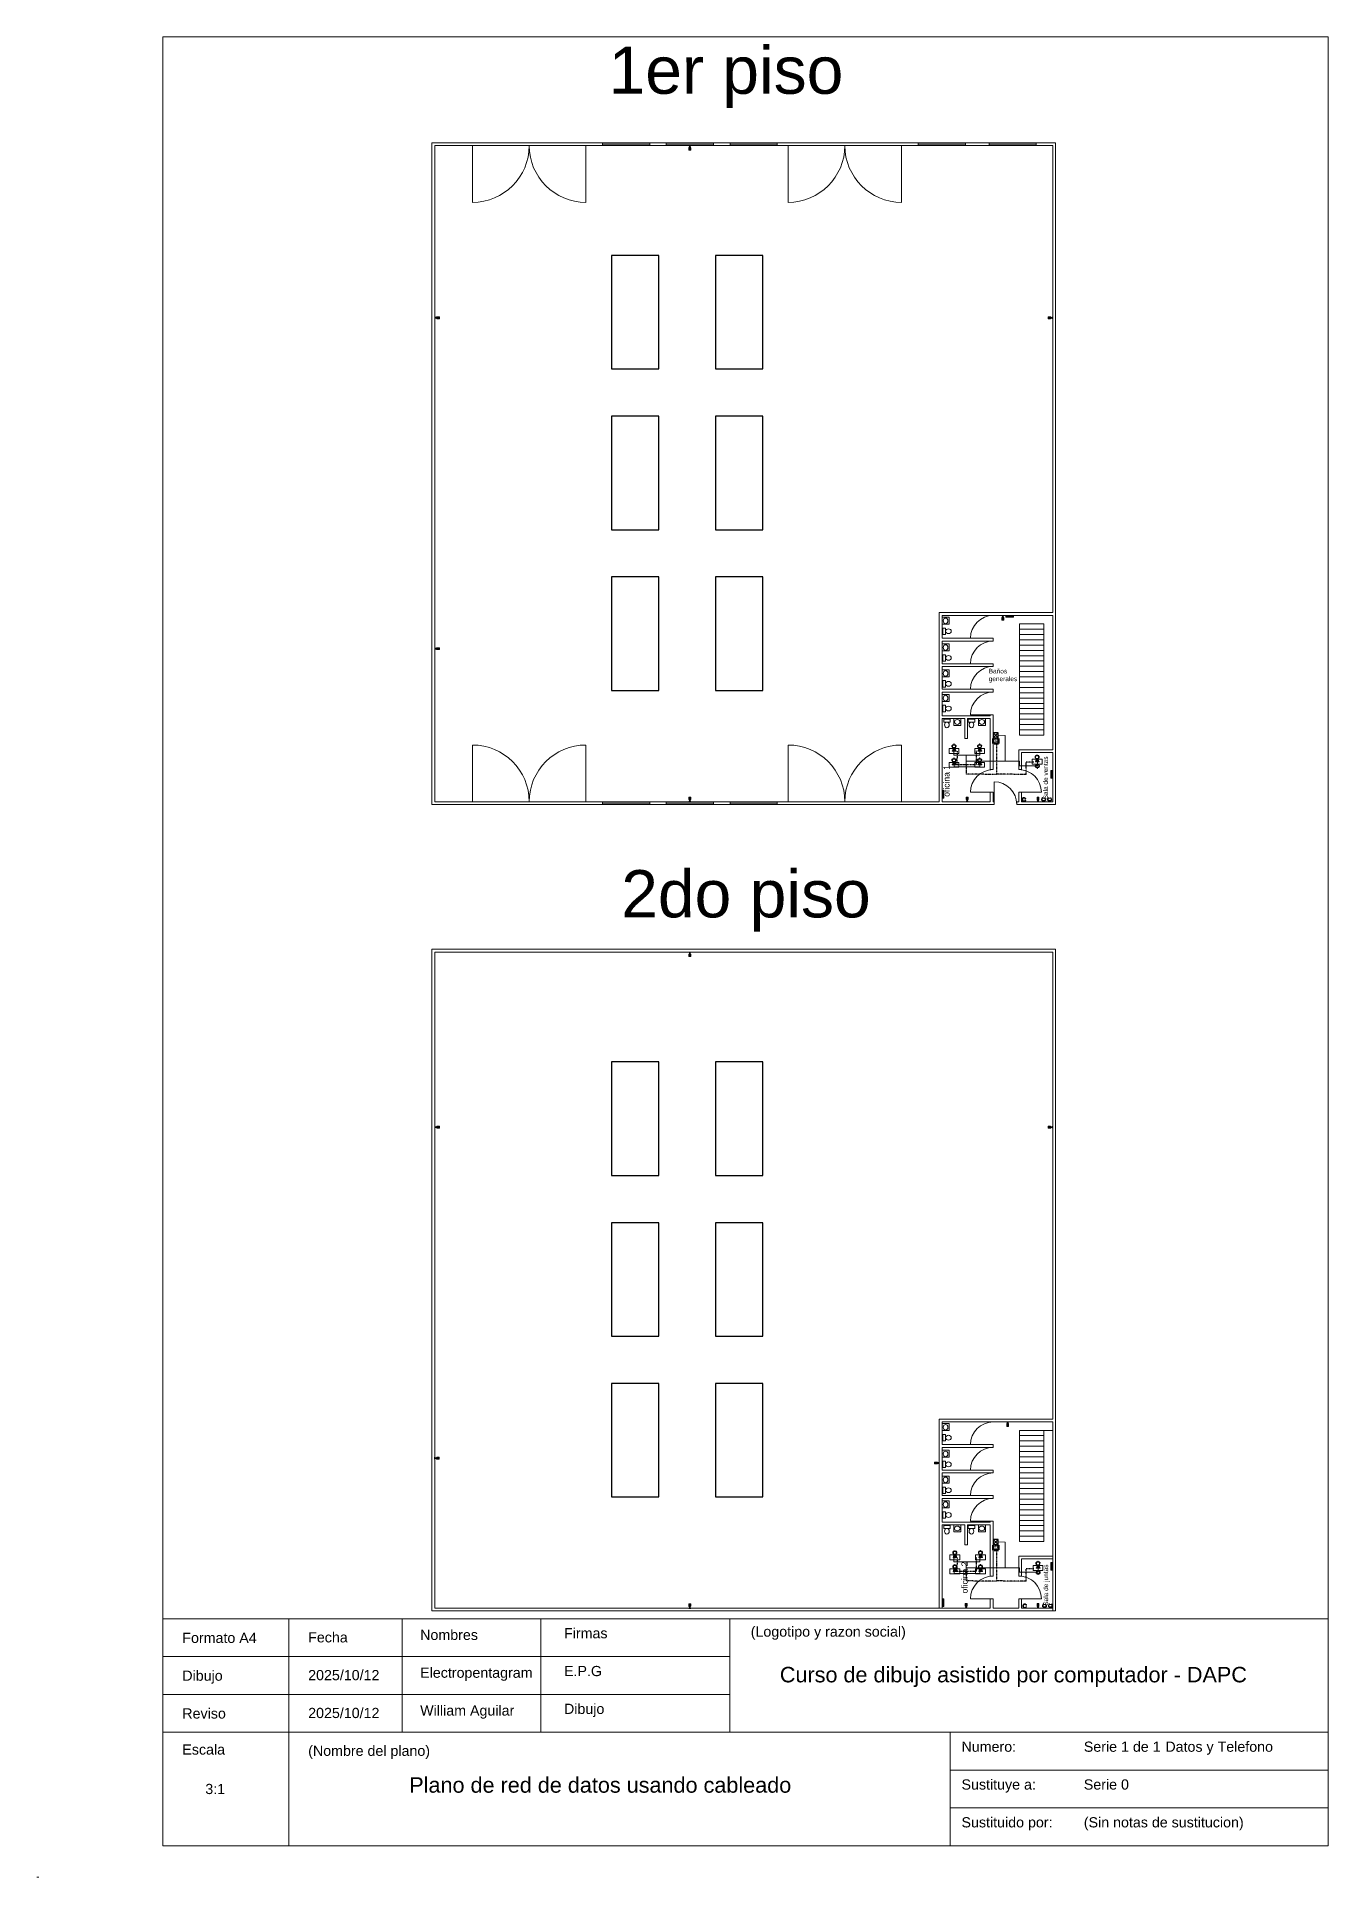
# Paper-space layout 'A4 PLANO RED DATOS' of a CAD drawing. Header units: millimetres. Extents: x 0 to 205, y 0 to 292.
# The model-space entities are those that its viewports show. They can reach past a viewport. Long polylines and large blocks are cut down to what shows.
import ezdxf

# ---------------------------------------------------------------- set-up
doc = ezdxf.new("R2010")
doc.units = ezdxf.units.MM
for name, pattern in [('ACAD_ISO04W100', [30, 24, -3, 0, -3]), ('ACAD_ISO06W100', [36, 24, -3, 0, -3, 0, -3, 0, -3]), ('CENTER', [50.8, 31.75, -6.35, 6.35, -6.35]), ('DASHED', [0.75, 0.5, -0.25])]:
    doc.linetypes.add(name, pattern=pattern)
doc.layers.get('0').update_dxf_attribs({"lineweight": 13})
for name, color, linetype, lineweight in [('A-AREA', 7, 'Continuous', 5), ('A-DOOR', 251, 'Continuous', 13), ('A-FURN', 46, 'Continuous', 13), ('A-GLAZ', 2, 'Continuous', 15), ('A-WALL', 253, 'Continuous', 15), ('ACOMETIDA', 6, 'ACAD_ISO04W100', 15), ('C-SSWR', 3, 'Continuous', 13), ('E-AUXL', 72, 'Continuous', 13), ('E-CONT', 222, 'DASHED', 13), ('E-INST', 7, 'Continuous', 13), ('E-LITE', 40, 'Continuous', 13), ('Internet', 74, 'ACAD_ISO06W100', 13), ('S-STRS', 4, 'Continuous', 13)]:
    doc.layers.add(name, color=color, linetype=linetype, lineweight=lineweight)
doc.layers.add('C-TRAL', color=212, linetype='Continuous')
doc.styles.add('david', font='arialbi.ttf', dxfattribs={"height": 0.05})
doc.styles.get("Standard").update_dxf_attribs({"font": 'arial.ttf'})

psp = doc.layouts.new('A4 PLANO RED DATOS')

# ---------------------------------------------------------------- texts
at = {"lineweight": 20, "attachment_point": 1}
for s, width, gutter_width, heights, insert, char_height in [('Formato A4', 14.9128, 8.09, [0], (23.1, 38.79), 1.618), ('Fecha', 5.2295, 8.09, [0], (43.08, 38.87), 1.618), ('Nombres', 5.2295, 8.09, [0], (60.86, 39.26), 1.618), ('Firmas', 5.2295, 8.09, [0], (83.69, 39.52), 1.618), ('(Logotipo y razon social)', 30.6624, 8.09, [0], (113.33, 39.78), 1.618), ('Dibujo', 5.2295, 8.09, [0], (23.1, 32.79), 1.618), ('2025/10/12', 14.1376, 8.09, [2.09], (43.08, 32.87), 1.618), ('Electropentagram', 5.2295, 8.09, [0], (60.86, 33.26), 1.618), ('E.P.G', 5.2295, 8.09, [0], (83.69, 33.52), 1.618), ('\\pxqc;Curso de dibujo asistido por computador - DAPC', 77.8702, 12.27, [0], (116.09, 33.37), 2.455), ('Reviso', 5.2295, 8.09, [0], (23.1, 26.79), 1.618), ('2025/10/12', 5.2295, 8.09, [0], (43.08, 26.87), 1.618), ('William Aguilar', 17.8057, 8.09, [2.09], (60.86, 27.26), 1.618), ('Dibujo', 5.2295, 8.09, [0], (83.69, 27.52), 1.618), ('Escala', 5.2295, 8.09, [0], (23.1, 21.07), 1.618), ('(Nombre del plano)', 20.9825, 8.09, [0], (43.08, 20.87), 1.618), ('Numero: ^I^ISerie 1 de 1 ^IDatos y Telefono', 57.809, 8.09, [0], (146.79, 21.52), 1.618), ('3:1', 5.2295, 8.09, [0], (26.75, 14.81), 1.618), ('Plano de red de datos usando cableado', 75.7877, 12.27, [3.18], (59.13, 15.86), 2.455), ('Sustituye a:^I^ISerie 0', 54.4479, 8.09, [0], (146.79, 15.52), 1.618), ('Sustituido por:^I(Sin notas de sustitucion)', 56.3547, 8.09, [0], (146.79, 9.52), 1.618)]:
    psp.add_mtext_dynamic_manual_height_columns(s, width=width, gutter_width=gutter_width, heights=heights, dxfattribs=dict(at, insert=insert, char_height=char_height))

msp = doc.modelspace()

# ---------------------------------------------------------------- texts
at = {"layer": 'A-AREA', "char_height": 2.5, "attachment_point": 1}
for s, insert in [('1er piso', (-205.397, -71.372, -0.072)), ('2do piso', (-204.728, -114.931))]:
    msp.add_mtext_dynamic_manual_height_columns(s, width=43.74055, gutter_width=12.5, heights=[0], dxfattribs=dict(at, insert=insert))
at = {"layer": 'A-WALL', "insert": (-185.282, -104.281), "char_height": 0.24578, "attachment_point": 1}
msp.add_mtext_dynamic_manual_height_columns('Baños generales', width=2.32677, gutter_width=1.229, heights=[0], dxfattribs=at)
msp.add_mtext_dynamic_manual_height_columns('Baños generales', width=2.32677, gutter_width=1.229, heights=[0], dxfattribs=at)
at = {"layer": 'A-WALL', "attachment_point": 1, "rotation": 90}
for s, width, gutter_width, insert, char_height in [('Sala de ventas', 2.32677, 1.229, (-182.396, -111.189), 0.24578), ('Sala de ventas', 2.32677, 1.229, (-182.396, -111.189), 0.24578), ('oficina 1', 1.93173, 1.615, (-187.677, -111.052), 0.3231), ('oficina 1', 1.93173, 1.615, (-187.677, -111.052), 0.3231), ('oficina 2', 1.93173, 1.615, (-186.721, -153.184, 0.072), 0.3231), ('oficina 2', 1.93173, 1.615, (-186.721, -153.184, 0.072), 0.3231), ('Sala de juntas', 2.32677, 1.229, (-182.382, -153.832, 0.072), 0.24578), ('Sala de juntas', 2.32677, 1.229, (-182.382, -153.832, 0.072), 0.24578)]:
    msp.add_mtext_dynamic_manual_height_columns(s, width=width, gutter_width=gutter_width, heights=[0], dxfattribs=dict(at, insert=insert, char_height=char_height))

# ---------------------------------------------------------------- blocks, each defined once
blk = doc.blocks.new('*U209')
at = {"layer": 'E-LITE', "ltscale": 2}
for p, q in [((18607, 41656), (18607, 41674)), ((18608, 41656), (18608, 41674)), ((18612, 41673), (18625, 41668)), ((18655, 41451), (18613, 41451)), ((18621, 41700), (18664, 41686)), ((18622, 41669), (18622, 41663)), ((18644, 41681), (18653, 41684)), ((18668, 41407), (18670, 41456)), ((18679, 41663), (18680, 41692)), ((18721, 41339), (18726, 41347)), ((18723, 41347), (19115, 41347)), ((18744, 41323), (18762, 41347)), ((18904, 41906), (18904, 41868)), ((18933, 41906), (18933, 41868)), ((19094, 41323), (19076, 41347)), ((19117, 41339), (19111, 41347)), ((19158, 41663), (19157, 41691)), ((19169, 41407), (19167, 41456)), ((19217, 41700), (19173, 41686)), ((19225, 41451), (19183, 41451)), ((19194, 41681), (19184, 41684)), ((19226, 41673), (19212, 41668)), ((19215, 41669), (19215, 41663)), ((19230, 41656), (19230, 41674)), ((19231, 41656), (19231, 41674))]:
    blk.add_line(p, q, dxfattribs=at)
at = {"layer": 'E-LITE'}
for p, q in [((19260, 40835), (18629, 40835)), ((18629, 40835), (18629, 40805)), ((18644, 40790), (19245, 40790)), ((18762, 41053), (18780, 41053)), ((18805, 41053), (18805, 41038)), ((18805, 41013), (18805, 40997)), ((18805, 40992), (18805, 40977)), ((18805, 40971), (18805, 40955)), ((18805, 40934), (18805, 40918)), ((18825, 41053), (18825, 41038)), ((18825, 41033), (18825, 41017)), ((18825, 41013), (18825, 40997)), ((18825, 40992), (18825, 40977)), ((18825, 40971), (18825, 40955)), ((18825, 40934), (18825, 40918)), ((18845, 41053), (18845, 41038)), ((18845, 41013), (18845, 40997)), ((18845, 40992), (18845, 40977)), ((18845, 40971), (18845, 40955)), ((18845, 40934), (18845, 40918)), ((18873, 40781), (18873, 40790)), ((18876, 40934), (18876, 40918)), ((18887, 41054), (18905, 41054)), ((18896, 40934), (18896, 40918)), ((18905, 41054), (18905, 41038)), ((18905, 41054), (18905, 41038)), ((18905, 40992), (18905, 40977)), ((18905, 40971), (18905, 40955)), ((18917, 40934), (18917, 40918)), ((18925, 41054), (18925, 41038)), ((18925, 41035), (18925, 41019)), ((18925, 41013), (18925, 40997)), ((18925, 40992), (18925, 40977)), ((18925, 40971), (18925, 40955)), ((18937, 40934), (18937, 40918)), ((18945, 41054), (18945, 41038)), ((18945, 41035), (18945, 41019)), ((18945, 41013), (18945, 40997)), ((18945, 40992), (18945, 40977)), ((18945, 40971), (18945, 40955)), ((18965, 41035), (18965, 41019)), ((18965, 41013), (18965, 40997)), ((18965, 40992), (18965, 40977)), ((18965, 40971), (18965, 40955)), ((18967, 40934), (18967, 40918)), ((18968, 41054), (18985, 41054)), ((18985, 41038), (18968, 41038)), ((18985, 41035), (18985, 41019)), ((18985, 41013), (18985, 40997)), ((18985, 40992), (18985, 40977)), ((18985, 40971), (18985, 40955)), ((18987, 40934), (18987, 40918)), ((18988, 41054), (19006, 41054)), ((19006, 41038), (18988, 41038)), ((19006, 41035), (19006, 41019)), ((19006, 41013), (19006, 40997)), ((19006, 40992), (19006, 40977)), ((19006, 40971), (19006, 40955)), ((19007, 40934), (19007, 40918)), ((19008, 41054), (19026, 41054)), ((19026, 41038), (19008, 41038)), ((19015, 40782), (19015, 40790)), ((19026, 41035), (19026, 41019)), ((19026, 41013), (19026, 40997)), ((19026, 40992), (19026, 40977)), ((19026, 40971), (19026, 40955)), ((19028, 40934), (19028, 40918)), ((19046, 41035), (19046, 41019)), ((19046, 41013), (19046, 40997)), ((19046, 40992), (19046, 40977)), ((19046, 40971), (19046, 40955)), ((19058, 40934), (19058, 40918)), ((19066, 41054), (19066, 41038)), ((19066, 41035), (19066, 41019)), ((19066, 41013), (19066, 40997)), ((19066, 40992), (19066, 40977)), ((19066, 40971), (19066, 40955)), ((19078, 40934), (19078, 40918)), ((19087, 41054), (19087, 41038)), ((19087, 41035), (19087, 41019)), ((19087, 41013), (19087, 40997)), ((19087, 40992), (19087, 40977)), ((19087, 40971), (19087, 40955)), ((19098, 40934), (19098, 40918)), ((19107, 41054), (19107, 41038)), ((19107, 41035), (19107, 41019)), ((19107, 41013), (19107, 40997)), ((19107, 40992), (19107, 40977)), ((19107, 40971), (19107, 40955)), ((19118, 40934), (19118, 40918)), ((19127, 41013), (19127, 40997)), ((19127, 40992), (19127, 40977)), ((19127, 40971), (19127, 40955))]:
    blk.add_line(p, q, dxfattribs=at)
for points in [[(19719, 41205), (19719, 40405), (18119, 40405), (18119, 41205)], [(18629, 40835), (19260, 40835), (19260, 40845), (18629, 40845)], [(18722, 41053), (18722, 41038), (18740, 41038), (18740, 41053)], [(18722, 41035), (18722, 41019), (18740, 41019), (18740, 41035)], [(18722, 41013), (18722, 40997), (18740, 40997), (18740, 41013)], [(18722, 40992), (18722, 40977), (18740, 40977), (18740, 40992)], [(18742, 41035), (18742, 41019), (18760, 41019), (18760, 41035)], [(18742, 41013), (18742, 40997), (18760, 40997), (18760, 41013)], [(18742, 40992), (18742, 40977), (18760, 40977), (18760, 40992)], [(18762, 41035), (18762, 41019), (18780, 41019), (18780, 41035)], [(18762, 41013), (18762, 40997), (18780, 40997), (18780, 41013)], [(18762, 40992), (18762, 40977), (18780, 40977), (18780, 40992)], [(18787, 41053), (18787, 41038), (18805, 41038), (18805, 41053)], [(18787, 41013), (18787, 40997), (18805, 40997), (18805, 41013)], [(18787, 40992), (18787, 40977), (18805, 40977), (18805, 40992)], [(18787, 40971), (18787, 40955), (18805, 40955), (18805, 40971)], [(18787, 40934), (18787, 40918), (18805, 40918), (18805, 40934)], [(18807, 41053), (18807, 41038), (18825, 41038), (18825, 41053)], [(18807, 41033), (18807, 41017), (18825, 41017), (18825, 41033)], [(18807, 41013), (18807, 40997), (18825, 40997), (18825, 41013)], [(18807, 40992), (18807, 40977), (18825, 40977), (18825, 40992)], [(18807, 40971), (18807, 40955), (18825, 40955), (18825, 40971)], [(18807, 40934), (18807, 40918), (18825, 40918), (18825, 40934)], [(18828, 41053), (18828, 41038), (18845, 41038), (18845, 41053)], [(18828, 41013), (18828, 40997), (18845, 40997), (18845, 41013)], [(18828, 40992), (18828, 40977), (18845, 40977), (18845, 40992)], [(18828, 40971), (18828, 40955), (18845, 40955), (18845, 40971)], [(18828, 40934), (18828, 40918), (18845, 40918), (18845, 40934)], [(18905, 41035), (18905, 41019), (18855, 41019), (18855, 41035)], [(18855, 40998), (18855, 41013), (18892, 41013), (18892, 40998)], [(18855, 40977), (18855, 40993), (18881, 40993), (18881, 40977)], [(18884, 40955), (18855, 40955), (18855, 40971), (18884, 40971)], [(18858, 40934), (18858, 40918), (18876, 40918), (18876, 40934)], [(18879, 40934), (18879, 40918), (18896, 40918), (18896, 40934)], [(18887, 41054), (18887, 41038), (18905, 41038), (18905, 41054)], [(18887, 40992), (18887, 40977), (18905, 40977), (18905, 40992)], [(18887, 40971), (18887, 40955), (18905, 40955), (18905, 40971)], [(18899, 40934), (18899, 40918), (18917, 40918), (18917, 40934)], [(18900, 40790), (18988, 40790), (18988, 40763), (18900, 40763)], [(18907, 41054), (18907, 41038), (18925, 41038), (18925, 41054)], [(18907, 41035), (18907, 41019), (18925, 41019), (18925, 41035)], [(18907, 41013), (18907, 40997), (18925, 40997), (18925, 41013)], [(18907, 40992), (18907, 40977), (18925, 40977), (18925, 40992)], [(18907, 40971), (18907, 40955), (18925, 40955), (18925, 40971)], [(18919, 40934), (18919, 40918), (18937, 40918), (18937, 40934)], [(18927, 41054), (18927, 41038), (18945, 41038), (18945, 41054)], [(18927, 41035), (18927, 41019), (18945, 41019), (18945, 41035)], [(18927, 41013), (18927, 40997), (18945, 40997), (18945, 41013)], [(18927, 40992), (18927, 40977), (18945, 40977), (18945, 40992)], [(18927, 40971), (18927, 40955), (18945, 40955), (18945, 40971)], [(18948, 41035), (18948, 41019), (18965, 41019), (18965, 41035)], [(18948, 41013), (18948, 40997), (18965, 40997), (18965, 41013)], [(18948, 40992), (18948, 40977), (18965, 40977), (18965, 40992)], [(18948, 40971), (18948, 40955), (18965, 40955), (18965, 40971)], [(18949, 40934), (18949, 40918), (18967, 40918), (18967, 40934)], [(18968, 41035), (18968, 41019), (18985, 41019), (18985, 41035)], [(18968, 41013), (18968, 40997), (18985, 40997), (18985, 41013)], [(18968, 40992), (18968, 40977), (18985, 40977), (18985, 40992)], [(18968, 40971), (18968, 40955), (18985, 40955), (18985, 40971)], [(18970, 40934), (18970, 40918), (18987, 40918), (18987, 40934)], [(18988, 41035), (18988, 41019), (19006, 41019), (19006, 41035)], [(18988, 41013), (18988, 40997), (19006, 40997), (19006, 41013)], [(18988, 40992), (18988, 40977), (19006, 40977), (19006, 40992)], [(18988, 40971), (18988, 40955), (19006, 40955), (19006, 40971)], [(18990, 40934), (18990, 40918), (19007, 40918), (19007, 40934)], [(19008, 41035), (19008, 41019), (19026, 41019), (19026, 41035)], [(19008, 41013), (19008, 40997), (19026, 40997), (19026, 41013)], [(19008, 40992), (19008, 40977), (19026, 40977), (19026, 40992)], [(19008, 40971), (19008, 40955), (19026, 40955), (19026, 40971)], [(19010, 40934), (19010, 40918), (19028, 40918), (19028, 40934)], [(19028, 41035), (19028, 41019), (19046, 41019), (19046, 41035)], [(19028, 41013), (19028, 40997), (19046, 40997), (19046, 41013)], [(19028, 40992), (19028, 40977), (19046, 40977), (19046, 40992)], [(19028, 40971), (19028, 40955), (19046, 40955), (19046, 40971)], [(19040, 40934), (19040, 40918), (19058, 40918), (19058, 40934)], [(19049, 41054), (19049, 41038), (19066, 41038), (19066, 41054)], [(19049, 41035), (19049, 41019), (19066, 41019), (19066, 41035)], [(19049, 41013), (19049, 40997), (19066, 40997), (19066, 41013)], [(19049, 40992), (19049, 40977), (19066, 40977), (19066, 40992)], [(19049, 40971), (19049, 40955), (19066, 40955), (19066, 40971)], [(19060, 40934), (19060, 40918), (19078, 40918), (19078, 40934)], [(19069, 41054), (19069, 41038), (19087, 41038), (19087, 41054)], [(19069, 41035), (19069, 41019), (19087, 41019), (19087, 41035)], [(19069, 41013), (19069, 40997), (19087, 40997), (19087, 41013)], [(19069, 40992), (19069, 40977), (19087, 40977), (19087, 40992)], [(19069, 40971), (19069, 40955), (19087, 40955), (19087, 40971)], [(19080, 40934), (19080, 40918), (19098, 40918), (19098, 40934)], [(19089, 41054), (19089, 41038), (19107, 41038), (19107, 41054)], [(19089, 41035), (19089, 41019), (19107, 41019), (19107, 41035)], [(19089, 41013), (19089, 40997), (19107, 40997), (19107, 41013)], [(19089, 40992), (19089, 40977), (19107, 40977), (19107, 40992)], [(19089, 40971), (19089, 40955), (19107, 40955), (19107, 40971)], [(19101, 40934), (19101, 40918), (19118, 40918), (19118, 40934)], [(19109, 41013), (19109, 40997), (19127, 40997), (19127, 41013)], [(19109, 40992), (19109, 40977), (19127, 40977), (19127, 40992)], [(19109, 40971), (19109, 40955), (19127, 40955), (19127, 40971)], [(19130, 41013), (19130, 40997), (19147, 40997), (19147, 41013)], [(19130, 40992), (19130, 40977), (19147, 40977), (19147, 40992)], [(19130, 40971), (19130, 40955), (19147, 40955), (19147, 40971)], [(19130, 40934), (19130, 40918), (19147, 40918), (19147, 40934)]]:
    blk.add_lwpolyline(points, close=True, dxfattribs=at)
at = {"layer": 'E-LITE', "ltscale": 2}
for points in [[(18589, 41676), (18589, 41645), (18588, 41644), (18578, 41644), (18575, 41648), (18575, 41700), (18578, 41704), (18583, 41704)], [(18595, 41645), (18590, 41645), (18590, 41675)], [(18614, 41704), (18618, 41704), (18622, 41700), (18622, 41699)], [(18712, 41299), (18712, 41269), (18711, 41267), (18701, 41267), (18697, 41271), (18697, 41324), (18701, 41327), (18706, 41327)], [(18729, 41298), (18729, 41269), (18713, 41269), (18713, 41298)], [(18745, 41324), (18745, 41271), (18741, 41267), (18731, 41267), (18730, 41269), (18730, 41299)], [(18904, 41877), (18899, 41877), (18895, 41880), (18895, 41933), (18899, 41937), (18903, 41937)], [(18933, 41877), (18939, 41877), (18942, 41880), (18942, 41933), (18939, 41937), (18934, 41937)], [(19093, 41324), (19093, 41271), (19096, 41267), (19106, 41267), (19107, 41268), (19107, 41299)], [(19125, 41298), (19125, 41268), (19108, 41268), (19108, 41298)], [(19132, 41327), (19137, 41327), (19140, 41324), (19140, 41271), (19137, 41267), (19127, 41267), (19126, 41268), (19126, 41299)], [(19224, 41704), (19219, 41704), (19215, 41700), (19215, 41699)], [(19248, 41675), (19248, 41645), (19243, 41645)], [(19255, 41704), (19259, 41704), (19263, 41700), (19263, 41647), (19259, 41644), (19250, 41644), (19249, 41645), (19249, 41675)]]:
    blk.add_lwpolyline(points, dxfattribs=at)
at = {"layer": 'E-LITE'}
for points in [[(18667, 41668), (18609, 41656)], [(18629, 40805), (18629, 40835)], [(19245, 40790), (18644, 40790)], [(18780, 41038), (18780, 41053), (18742, 41053), (18742, 41038), (18780, 41038), (18762, 41038)], [(18855, 41038), (18855, 41054), (18884, 41054), (18884, 41038), (18855, 41038)], [(18945, 41842), (18941, 41868), (18897, 41868), (18893, 41842)], [(19028, 41054), (19046, 41054), (19046, 41038), (19046, 41054), (18948, 41054), (18948, 41038), (19046, 41038), (19028, 41038)], [(19127, 41054), (19109, 41054), (19109, 41038), (19127, 41038)], [(19109, 41054), (19147, 41054), (19147, 41038), (19109, 41038)], [(19127, 41035), (19109, 41035), (19109, 41019), (19127, 41019)], [(19109, 41035), (19147, 41035), (19147, 41019), (19109, 41019)], [(19171, 41668), (19229, 41656)], [(19260, 40835), (19260, 40805)]]:
    blk.add_lwpolyline(points, dxfattribs=at)
blk.add_lwpolyline([(19171, 41050, 0.4142136), (19156, 41065), (18736, 41065, 0.4142136), (18721, 41050), (18721, 40920, 0.4142136), (18736, 40905), (19156, 40905, 0.4142136), (19171, 40920)], format="xyb", close=True, dxfattribs=at)
blk.add_lwpolyline([(19245, 40790, 0.4142136), (19260, 40805), (19260, 40835)], format="xyb", dxfattribs=at)
for centre in [(18731, 40927), (18751, 40927), (18771, 40927)]:
    blk.add_circle(centre, 2.59, dxfattribs=at)
at = {"layer": 'E-LITE', "ltscale": 2}
for centre, radius, start, end in [((18598, 41692), 19.1, 40.52447, 283.45948), ((19430, 41541), 843, 173.3476, 184.90474), ((18610, 41471), 20.1, 185.03654, 276.00474), ((18613, 41637), 19.6, 101.38427, 176.06746), ((18606, 41654), 20, 72.20154, 98.70741), ((18627, 41719), 20, 225.27654, 251.78243), ((18651, 41650), 31.9, 103.75015, 164.57903), ((18709, 41457), 234, 97.11894, 103.75015), ((18657, 41473), 22.2, 265.04182, 0.93164), ((18675, 41793), 11.1, 111.0959, 214.61874), ((18677, 41787), 11.1, 111.0959, 181.3726), ((18918, 41944), 297, 212.04452, 226.75437), ((18669, 41656), 12.1, 357.63877, 99.61074), ((18725, 41404), 57, 177.57291, 267.81851), ((18919, 41041), 801, 71.98827, 107.99568), ((18919, 41041), 794, 71.98827, 107.99568), ((24194, 41493), 5515, 178.31383, 180.20718), ((18740, 41689), 59.8, 126.26397, 177.38921), ((18721, 41316), 19.1, 112.52447, 355.45949), ((18725, 41739), 15.3, 226.96029, 245.59581), ((18704, 41351), 20, 297.27654, 323.78241), ((18919, 41061), 693, 73.19676, 106.78717), ((18760, 41311), 20, 144.20154, 170.7074), ((18919, 41925), 19.1, 328.52447, 211.45948), ((18884, 41906), 20, 0.20154, 26.70741), ((18953, 41906), 20, 153.27654, 179.78243), ((19078, 41311), 20, 9.27654, 35.78241), ((19117, 41316), 19.1, 184.52446, 67.45949), ((19112, 41404), 57, 272.16543, 2.41103), ((19133, 41351), 20, 216.20154, 242.7074), ((19113, 41739), 15.3, 294.38816, 313.02366), ((18920, 41944), 297, 313.22957, 327.93944), ((19098, 41689), 59.8, 2.59474, 54.06118), ((19169, 41656), 12.1, 80.3732, 182.3452), ((13644, 41495), 5515, 359.77676, 1.67011), ((19129, 41457), 234, 76.23381, 82.86501), ((19181, 41473), 22.2, 179.05231, 274.94213), ((19160, 41787), 11.1, 358.6113, 68.88805), ((19162, 41793), 11.1, 325.36516, 68.88805), ((19186, 41650), 31.9, 15.40493, 76.23381), ((19211, 41719), 20, 288.20154, 314.70741), ((19239, 41692), 19.1, 256.52446, 139.45948), ((19227, 41471), 20.1, 263.97921, 354.94741), ((19232, 41654), 20, 81.27654, 107.78241), ((19225, 41637), 19.6, 3.91648, 78.59968), ((18408, 41541), 843, 355.07922, 6.63635)]:
    blk.add_arc(centre, radius, start, end, dxfattribs=at)
at = {"layer": 'E-LITE'}
blk.add_arc((18644, 40805), 15, 180, 270, dxfattribs=at)
blk.add_ellipse((18944, 40781), major_axis=(-70.7, -0.3), ratio=0.422033, start_param=6.2799588, end_param=9.4843481, dxfattribs=at)
blk = doc.blocks.new('*U230')
at = {"layer": 'E-LITE', "ltscale": 2}
for p, q in [((18607, 41656), (18607, 41674)), ((18608, 41656), (18608, 41674)), ((18612, 41673), (18625, 41668)), ((18655, 41451), (18613, 41451)), ((18621, 41700), (18664, 41686)), ((18622, 41669), (18622, 41663)), ((18644, 41681), (18653, 41684)), ((18668, 41407), (18670, 41456)), ((18679, 41663), (18680, 41692)), ((18721, 41339), (18726, 41347)), ((18723, 41347), (19115, 41347)), ((18744, 41323), (18762, 41347)), ((18904, 41906), (18904, 41868)), ((18933, 41906), (18933, 41868)), ((19094, 41323), (19076, 41347)), ((19117, 41339), (19111, 41347)), ((19158, 41663), (19157, 41691)), ((19169, 41407), (19167, 41456)), ((19217, 41700), (19173, 41686)), ((19225, 41451), (19183, 41451)), ((19194, 41681), (19184, 41684)), ((19226, 41673), (19212, 41668)), ((19215, 41669), (19215, 41663)), ((19230, 41656), (19230, 41674)), ((19231, 41656), (19231, 41674))]:
    blk.add_line(p, q, dxfattribs=at)
at = {"layer": 'E-LITE'}
for p, q in [((19260, 40835), (18629, 40835)), ((18629, 40835), (18629, 40805)), ((18644, 40790), (19245, 40790)), ((18762, 41053), (18780, 41053)), ((18805, 41053), (18805, 41038)), ((18805, 41013), (18805, 40997)), ((18805, 40992), (18805, 40977)), ((18805, 40971), (18805, 40955)), ((18805, 40934), (18805, 40918)), ((18825, 41053), (18825, 41038)), ((18825, 41033), (18825, 41017)), ((18825, 41013), (18825, 40997)), ((18825, 40992), (18825, 40977)), ((18825, 40971), (18825, 40955)), ((18825, 40934), (18825, 40918)), ((18845, 41053), (18845, 41038)), ((18845, 41013), (18845, 40997)), ((18845, 40992), (18845, 40977)), ((18845, 40971), (18845, 40955)), ((18845, 40934), (18845, 40918)), ((18873, 40781), (18873, 40790)), ((18876, 40934), (18876, 40918)), ((18887, 41054), (18905, 41054)), ((18896, 40934), (18896, 40918)), ((18905, 41054), (18905, 41038)), ((18905, 41054), (18905, 41038)), ((18905, 40992), (18905, 40977)), ((18905, 40971), (18905, 40955)), ((18917, 40934), (18917, 40918)), ((18925, 41054), (18925, 41038)), ((18925, 41035), (18925, 41019)), ((18925, 41013), (18925, 40997)), ((18925, 40992), (18925, 40977)), ((18925, 40971), (18925, 40955)), ((18937, 40934), (18937, 40918)), ((18945, 41054), (18945, 41038)), ((18945, 41035), (18945, 41019)), ((18945, 41013), (18945, 40997)), ((18945, 40992), (18945, 40977)), ((18945, 40971), (18945, 40955)), ((18965, 41035), (18965, 41019)), ((18965, 41013), (18965, 40997)), ((18965, 40992), (18965, 40977)), ((18965, 40971), (18965, 40955)), ((18967, 40934), (18967, 40918)), ((18968, 41054), (18985, 41054)), ((18985, 41038), (18968, 41038)), ((18985, 41035), (18985, 41019)), ((18985, 41013), (18985, 40997)), ((18985, 40992), (18985, 40977)), ((18985, 40971), (18985, 40955)), ((18987, 40934), (18987, 40918)), ((18988, 41054), (19006, 41054)), ((19006, 41038), (18988, 41038)), ((19006, 41035), (19006, 41019)), ((19006, 41013), (19006, 40997)), ((19006, 40992), (19006, 40977)), ((19006, 40971), (19006, 40955)), ((19007, 40934), (19007, 40918)), ((19008, 41054), (19026, 41054)), ((19026, 41038), (19008, 41038)), ((19015, 40782), (19015, 40790)), ((19026, 41035), (19026, 41019)), ((19026, 41013), (19026, 40997)), ((19026, 40992), (19026, 40977)), ((19026, 40971), (19026, 40955)), ((19028, 40934), (19028, 40918)), ((19046, 41035), (19046, 41019)), ((19046, 41013), (19046, 40997)), ((19046, 40992), (19046, 40977)), ((19046, 40971), (19046, 40955)), ((19058, 40934), (19058, 40918)), ((19066, 41054), (19066, 41038)), ((19066, 41035), (19066, 41019)), ((19066, 41013), (19066, 40997)), ((19066, 40992), (19066, 40977)), ((19066, 40971), (19066, 40955)), ((19078, 40934), (19078, 40918)), ((19087, 41054), (19087, 41038)), ((19087, 41035), (19087, 41019)), ((19087, 41013), (19087, 40997)), ((19087, 40992), (19087, 40977)), ((19087, 40971), (19087, 40955)), ((19098, 40934), (19098, 40918)), ((19107, 41054), (19107, 41038)), ((19107, 41035), (19107, 41019)), ((19107, 41013), (19107, 40997)), ((19107, 40992), (19107, 40977)), ((19107, 40971), (19107, 40955)), ((19118, 40934), (19118, 40918)), ((19127, 41013), (19127, 40997)), ((19127, 40992), (19127, 40977)), ((19127, 40971), (19127, 40955))]:
    blk.add_line(p, q, dxfattribs=at)
for points in [[(19719, 41205), (19719, 40405), (18119, 40405), (18119, 41205)], [(18629, 40835), (19260, 40835), (19260, 40845), (18629, 40845)], [(18722, 41053), (18722, 41038), (18740, 41038), (18740, 41053)], [(18722, 41035), (18722, 41019), (18740, 41019), (18740, 41035)], [(18722, 41013), (18722, 40997), (18740, 40997), (18740, 41013)], [(18722, 40992), (18722, 40977), (18740, 40977), (18740, 40992)], [(18742, 41035), (18742, 41019), (18760, 41019), (18760, 41035)], [(18742, 41013), (18742, 40997), (18760, 40997), (18760, 41013)], [(18742, 40992), (18742, 40977), (18760, 40977), (18760, 40992)], [(18762, 41035), (18762, 41019), (18780, 41019), (18780, 41035)], [(18762, 41013), (18762, 40997), (18780, 40997), (18780, 41013)], [(18762, 40992), (18762, 40977), (18780, 40977), (18780, 40992)], [(18787, 41053), (18787, 41038), (18805, 41038), (18805, 41053)], [(18787, 41013), (18787, 40997), (18805, 40997), (18805, 41013)], [(18787, 40992), (18787, 40977), (18805, 40977), (18805, 40992)], [(18787, 40971), (18787, 40955), (18805, 40955), (18805, 40971)], [(18787, 40934), (18787, 40918), (18805, 40918), (18805, 40934)], [(18807, 41053), (18807, 41038), (18825, 41038), (18825, 41053)], [(18807, 41033), (18807, 41017), (18825, 41017), (18825, 41033)], [(18807, 41013), (18807, 40997), (18825, 40997), (18825, 41013)], [(18807, 40992), (18807, 40977), (18825, 40977), (18825, 40992)], [(18807, 40971), (18807, 40955), (18825, 40955), (18825, 40971)], [(18807, 40934), (18807, 40918), (18825, 40918), (18825, 40934)], [(18828, 41053), (18828, 41038), (18845, 41038), (18845, 41053)], [(18828, 41013), (18828, 40997), (18845, 40997), (18845, 41013)], [(18828, 40992), (18828, 40977), (18845, 40977), (18845, 40992)], [(18828, 40971), (18828, 40955), (18845, 40955), (18845, 40971)], [(18828, 40934), (18828, 40918), (18845, 40918), (18845, 40934)], [(18905, 41035), (18905, 41019), (18855, 41019), (18855, 41035)], [(18855, 40998), (18855, 41013), (18892, 41013), (18892, 40998)], [(18855, 40977), (18855, 40993), (18881, 40993), (18881, 40977)], [(18884, 40955), (18855, 40955), (18855, 40971), (18884, 40971)], [(18858, 40934), (18858, 40918), (18876, 40918), (18876, 40934)], [(18879, 40934), (18879, 40918), (18896, 40918), (18896, 40934)], [(18887, 41054), (18887, 41038), (18905, 41038), (18905, 41054)], [(18887, 40992), (18887, 40977), (18905, 40977), (18905, 40992)], [(18887, 40971), (18887, 40955), (18905, 40955), (18905, 40971)], [(18899, 40934), (18899, 40918), (18917, 40918), (18917, 40934)], [(18900, 40790), (18988, 40790), (18988, 40763), (18900, 40763)], [(18907, 41054), (18907, 41038), (18925, 41038), (18925, 41054)], [(18907, 41035), (18907, 41019), (18925, 41019), (18925, 41035)], [(18907, 41013), (18907, 40997), (18925, 40997), (18925, 41013)], [(18907, 40992), (18907, 40977), (18925, 40977), (18925, 40992)], [(18907, 40971), (18907, 40955), (18925, 40955), (18925, 40971)], [(18919, 40934), (18919, 40918), (18937, 40918), (18937, 40934)], [(18927, 41054), (18927, 41038), (18945, 41038), (18945, 41054)], [(18927, 41035), (18927, 41019), (18945, 41019), (18945, 41035)], [(18927, 41013), (18927, 40997), (18945, 40997), (18945, 41013)], [(18927, 40992), (18927, 40977), (18945, 40977), (18945, 40992)], [(18927, 40971), (18927, 40955), (18945, 40955), (18945, 40971)], [(18948, 41035), (18948, 41019), (18965, 41019), (18965, 41035)], [(18948, 41013), (18948, 40997), (18965, 40997), (18965, 41013)], [(18948, 40992), (18948, 40977), (18965, 40977), (18965, 40992)], [(18948, 40971), (18948, 40955), (18965, 40955), (18965, 40971)], [(18949, 40934), (18949, 40918), (18967, 40918), (18967, 40934)], [(18968, 41035), (18968, 41019), (18985, 41019), (18985, 41035)], [(18968, 41013), (18968, 40997), (18985, 40997), (18985, 41013)], [(18968, 40992), (18968, 40977), (18985, 40977), (18985, 40992)], [(18968, 40971), (18968, 40955), (18985, 40955), (18985, 40971)], [(18970, 40934), (18970, 40918), (18987, 40918), (18987, 40934)], [(18988, 41035), (18988, 41019), (19006, 41019), (19006, 41035)], [(18988, 41013), (18988, 40997), (19006, 40997), (19006, 41013)], [(18988, 40992), (18988, 40977), (19006, 40977), (19006, 40992)], [(18988, 40971), (18988, 40955), (19006, 40955), (19006, 40971)], [(18990, 40934), (18990, 40918), (19007, 40918), (19007, 40934)], [(19008, 41035), (19008, 41019), (19026, 41019), (19026, 41035)], [(19008, 41013), (19008, 40997), (19026, 40997), (19026, 41013)], [(19008, 40992), (19008, 40977), (19026, 40977), (19026, 40992)], [(19008, 40971), (19008, 40955), (19026, 40955), (19026, 40971)], [(19010, 40934), (19010, 40918), (19028, 40918), (19028, 40934)], [(19028, 41035), (19028, 41019), (19046, 41019), (19046, 41035)], [(19028, 41013), (19028, 40997), (19046, 40997), (19046, 41013)], [(19028, 40992), (19028, 40977), (19046, 40977), (19046, 40992)], [(19028, 40971), (19028, 40955), (19046, 40955), (19046, 40971)], [(19040, 40934), (19040, 40918), (19058, 40918), (19058, 40934)], [(19049, 41054), (19049, 41038), (19066, 41038), (19066, 41054)], [(19049, 41035), (19049, 41019), (19066, 41019), (19066, 41035)], [(19049, 41013), (19049, 40997), (19066, 40997), (19066, 41013)], [(19049, 40992), (19049, 40977), (19066, 40977), (19066, 40992)], [(19049, 40971), (19049, 40955), (19066, 40955), (19066, 40971)], [(19060, 40934), (19060, 40918), (19078, 40918), (19078, 40934)], [(19069, 41054), (19069, 41038), (19087, 41038), (19087, 41054)], [(19069, 41035), (19069, 41019), (19087, 41019), (19087, 41035)], [(19069, 41013), (19069, 40997), (19087, 40997), (19087, 41013)], [(19069, 40992), (19069, 40977), (19087, 40977), (19087, 40992)], [(19069, 40971), (19069, 40955), (19087, 40955), (19087, 40971)], [(19080, 40934), (19080, 40918), (19098, 40918), (19098, 40934)], [(19089, 41054), (19089, 41038), (19107, 41038), (19107, 41054)], [(19089, 41035), (19089, 41019), (19107, 41019), (19107, 41035)], [(19089, 41013), (19089, 40997), (19107, 40997), (19107, 41013)], [(19089, 40992), (19089, 40977), (19107, 40977), (19107, 40992)], [(19089, 40971), (19089, 40955), (19107, 40955), (19107, 40971)], [(19101, 40934), (19101, 40918), (19118, 40918), (19118, 40934)], [(19109, 41013), (19109, 40997), (19127, 40997), (19127, 41013)], [(19109, 40992), (19109, 40977), (19127, 40977), (19127, 40992)], [(19109, 40971), (19109, 40955), (19127, 40955), (19127, 40971)], [(19130, 41013), (19130, 40997), (19147, 40997), (19147, 41013)], [(19130, 40992), (19130, 40977), (19147, 40977), (19147, 40992)], [(19130, 40971), (19130, 40955), (19147, 40955), (19147, 40971)], [(19130, 40934), (19130, 40918), (19147, 40918), (19147, 40934)]]:
    blk.add_lwpolyline(points, close=True, dxfattribs=at)
at = {"layer": 'E-LITE', "ltscale": 2}
for points in [[(18589, 41676), (18589, 41645), (18588, 41644), (18578, 41644), (18575, 41648), (18575, 41700), (18578, 41704), (18583, 41704)], [(18595, 41645), (18590, 41645), (18590, 41675)], [(18614, 41704), (18618, 41704), (18622, 41700), (18622, 41699)], [(18712, 41299), (18712, 41269), (18711, 41267), (18701, 41267), (18697, 41271), (18697, 41324), (18701, 41327), (18706, 41327)], [(18729, 41298), (18729, 41269), (18713, 41269), (18713, 41298)], [(18745, 41324), (18745, 41271), (18741, 41267), (18731, 41267), (18730, 41269), (18730, 41299)], [(18904, 41877), (18899, 41877), (18895, 41880), (18895, 41933), (18899, 41937), (18903, 41937)], [(18933, 41877), (18939, 41877), (18942, 41880), (18942, 41933), (18939, 41937), (18934, 41937)], [(19093, 41324), (19093, 41271), (19096, 41267), (19106, 41267), (19107, 41268), (19107, 41299)], [(19125, 41298), (19125, 41268), (19108, 41268), (19108, 41298)], [(19132, 41327), (19137, 41327), (19140, 41324), (19140, 41271), (19137, 41267), (19127, 41267), (19126, 41268), (19126, 41299)], [(19224, 41704), (19219, 41704), (19215, 41700), (19215, 41699)], [(19248, 41675), (19248, 41645), (19243, 41645)], [(19255, 41704), (19259, 41704), (19263, 41700), (19263, 41647), (19259, 41644), (19250, 41644), (19249, 41645), (19249, 41675)]]:
    blk.add_lwpolyline(points, dxfattribs=at)
at = {"layer": 'E-LITE'}
for points in [[(18667, 41668), (18609, 41656)], [(18629, 40805), (18629, 40835)], [(19245, 40790), (18644, 40790)], [(18780, 41038), (18780, 41053), (18742, 41053), (18742, 41038), (18780, 41038), (18762, 41038)], [(18855, 41038), (18855, 41054), (18884, 41054), (18884, 41038), (18855, 41038)], [(18945, 41842), (18941, 41868), (18897, 41868), (18893, 41842)], [(19028, 41054), (19046, 41054), (19046, 41038), (19046, 41054), (18948, 41054), (18948, 41038), (19046, 41038), (19028, 41038)], [(19127, 41054), (19109, 41054), (19109, 41038), (19127, 41038)], [(19109, 41054), (19147, 41054), (19147, 41038), (19109, 41038)], [(19127, 41035), (19109, 41035), (19109, 41019), (19127, 41019)], [(19109, 41035), (19147, 41035), (19147, 41019), (19109, 41019)], [(19171, 41668), (19229, 41656)], [(19260, 40835), (19260, 40805)]]:
    blk.add_lwpolyline(points, dxfattribs=at)
blk.add_lwpolyline([(19171, 41050, 0.4142136), (19156, 41065), (18736, 41065, 0.4142136), (18721, 41050), (18721, 40920, 0.4142136), (18736, 40905), (19156, 40905, 0.4142136), (19171, 40920)], format="xyb", close=True, dxfattribs=at)
blk.add_lwpolyline([(19245, 40790, 0.4142136), (19260, 40805), (19260, 40835)], format="xyb", dxfattribs=at)
for centre in [(18731, 40927), (18751, 40927), (18771, 40927)]:
    blk.add_circle(centre, 2.59, dxfattribs=at)
at = {"layer": 'E-LITE', "ltscale": 2}
for centre, radius, start, end in [((18598, 41692), 19.1, 40.52447, 283.45948), ((19430, 41541), 843, 173.3476, 184.90474), ((18610, 41471), 20.1, 185.03654, 276.00474), ((18613, 41637), 19.6, 101.38427, 176.06746), ((18606, 41654), 20, 72.20154, 98.70741), ((18627, 41719), 20, 225.27654, 251.78243), ((18651, 41650), 31.9, 103.75015, 164.57903), ((18709, 41457), 234, 97.11894, 103.75015), ((18657, 41473), 22.2, 265.04182, 0.93164), ((18675, 41793), 11.1, 111.0959, 214.61874), ((18677, 41787), 11.1, 111.0959, 181.3726), ((18918, 41944), 297, 212.04452, 226.75437), ((18669, 41656), 12.1, 357.63877, 99.61074), ((18725, 41404), 57, 177.57291, 267.81851), ((18919, 41041), 801, 71.98827, 107.99568), ((18919, 41041), 794, 71.98827, 107.99568), ((24194, 41493), 5515, 178.31383, 180.20718), ((18740, 41689), 59.8, 126.26397, 177.38921), ((18721, 41316), 19.1, 112.52447, 355.45949), ((18725, 41739), 15.3, 226.96029, 245.59581), ((18704, 41351), 20, 297.27654, 323.78241), ((18919, 41061), 693, 73.19676, 106.78717), ((18760, 41311), 20, 144.20154, 170.7074), ((18919, 41925), 19.1, 328.52447, 211.45948), ((18884, 41906), 20, 0.20154, 26.70741), ((18953, 41906), 20, 153.27654, 179.78243), ((19078, 41311), 20, 9.27654, 35.78241), ((19117, 41316), 19.1, 184.52446, 67.45949), ((19112, 41404), 57, 272.16543, 2.41103), ((19133, 41351), 20, 216.20154, 242.7074), ((19113, 41739), 15.3, 294.38816, 313.02366), ((18920, 41944), 297, 313.22957, 327.93944), ((19098, 41689), 59.8, 2.59474, 54.06118), ((19169, 41656), 12.1, 80.3732, 182.3452), ((13644, 41495), 5515, 359.77676, 1.67011), ((19129, 41457), 234, 76.23381, 82.86501), ((19181, 41473), 22.2, 179.05231, 274.94213), ((19160, 41787), 11.1, 358.6113, 68.88805), ((19162, 41793), 11.1, 325.36516, 68.88805), ((19186, 41650), 31.9, 15.40493, 76.23381), ((19211, 41719), 20, 288.20154, 314.70741), ((19239, 41692), 19.1, 256.52446, 139.45948), ((19227, 41471), 20.1, 263.97921, 354.94741), ((19232, 41654), 20, 81.27654, 107.78241), ((19225, 41637), 19.6, 3.91648, 78.59968), ((18408, 41541), 843, 355.07922, 6.63635)]:
    blk.add_arc(centre, radius, start, end, dxfattribs=at)
at = {"layer": 'E-LITE'}
blk.add_arc((18644, 40805), 15, 180, 270, dxfattribs=at)
blk.add_ellipse((18944, 40781), major_axis=(-70.7, -0.3), ratio=0.422033, start_param=6.2799588, end_param=9.4843481, dxfattribs=at)
blk = doc.blocks.new('*U231')
at = {"layer": 'E-LITE', "ltscale": 2}
for p, q in [((18607, 41656), (18607, 41674)), ((18608, 41656), (18608, 41674)), ((18612, 41673), (18625, 41668)), ((18655, 41451), (18613, 41451)), ((18621, 41700), (18664, 41686)), ((18622, 41669), (18622, 41663)), ((18644, 41681), (18653, 41684)), ((18668, 41407), (18670, 41456)), ((18679, 41663), (18680, 41692)), ((18721, 41339), (18726, 41347)), ((18723, 41347), (19115, 41347)), ((18744, 41323), (18762, 41347)), ((18904, 41906), (18904, 41868)), ((18933, 41906), (18933, 41868)), ((19094, 41323), (19076, 41347)), ((19117, 41339), (19111, 41347)), ((19158, 41663), (19157, 41691)), ((19169, 41407), (19167, 41456)), ((19217, 41700), (19173, 41686)), ((19225, 41451), (19183, 41451)), ((19194, 41681), (19184, 41684)), ((19226, 41673), (19212, 41668)), ((19215, 41669), (19215, 41663)), ((19230, 41656), (19230, 41674)), ((19231, 41656), (19231, 41674))]:
    blk.add_line(p, q, dxfattribs=at)
at = {"layer": 'E-LITE'}
for p, q in [((19260, 40835), (18629, 40835)), ((18629, 40835), (18629, 40805)), ((18644, 40790), (19245, 40790)), ((18762, 41053), (18780, 41053)), ((18805, 41053), (18805, 41038)), ((18805, 41013), (18805, 40997)), ((18805, 40992), (18805, 40977)), ((18805, 40971), (18805, 40955)), ((18805, 40934), (18805, 40918)), ((18825, 41053), (18825, 41038)), ((18825, 41033), (18825, 41017)), ((18825, 41013), (18825, 40997)), ((18825, 40992), (18825, 40977)), ((18825, 40971), (18825, 40955)), ((18825, 40934), (18825, 40918)), ((18845, 41053), (18845, 41038)), ((18845, 41013), (18845, 40997)), ((18845, 40992), (18845, 40977)), ((18845, 40971), (18845, 40955)), ((18845, 40934), (18845, 40918)), ((18873, 40781), (18873, 40790)), ((18876, 40934), (18876, 40918)), ((18887, 41054), (18905, 41054)), ((18896, 40934), (18896, 40918)), ((18905, 41054), (18905, 41038)), ((18905, 41054), (18905, 41038)), ((18905, 40992), (18905, 40977)), ((18905, 40971), (18905, 40955)), ((18917, 40934), (18917, 40918)), ((18925, 41054), (18925, 41038)), ((18925, 41035), (18925, 41019)), ((18925, 41013), (18925, 40997)), ((18925, 40992), (18925, 40977)), ((18925, 40971), (18925, 40955)), ((18937, 40934), (18937, 40918)), ((18945, 41054), (18945, 41038)), ((18945, 41035), (18945, 41019)), ((18945, 41013), (18945, 40997)), ((18945, 40992), (18945, 40977)), ((18945, 40971), (18945, 40955)), ((18965, 41035), (18965, 41019)), ((18965, 41013), (18965, 40997)), ((18965, 40992), (18965, 40977)), ((18965, 40971), (18965, 40955)), ((18967, 40934), (18967, 40918)), ((18968, 41054), (18985, 41054)), ((18985, 41038), (18968, 41038)), ((18985, 41035), (18985, 41019)), ((18985, 41013), (18985, 40997)), ((18985, 40992), (18985, 40977)), ((18985, 40971), (18985, 40955)), ((18987, 40934), (18987, 40918)), ((18988, 41054), (19006, 41054)), ((19006, 41038), (18988, 41038)), ((19006, 41035), (19006, 41019)), ((19006, 41013), (19006, 40997)), ((19006, 40992), (19006, 40977)), ((19006, 40971), (19006, 40955)), ((19007, 40934), (19007, 40918)), ((19008, 41054), (19026, 41054)), ((19026, 41038), (19008, 41038)), ((19015, 40782), (19015, 40790)), ((19026, 41035), (19026, 41019)), ((19026, 41013), (19026, 40997)), ((19026, 40992), (19026, 40977)), ((19026, 40971), (19026, 40955)), ((19028, 40934), (19028, 40918)), ((19046, 41035), (19046, 41019)), ((19046, 41013), (19046, 40997)), ((19046, 40992), (19046, 40977)), ((19046, 40971), (19046, 40955)), ((19058, 40934), (19058, 40918)), ((19066, 41054), (19066, 41038)), ((19066, 41035), (19066, 41019)), ((19066, 41013), (19066, 40997)), ((19066, 40992), (19066, 40977)), ((19066, 40971), (19066, 40955)), ((19078, 40934), (19078, 40918)), ((19087, 41054), (19087, 41038)), ((19087, 41035), (19087, 41019)), ((19087, 41013), (19087, 40997)), ((19087, 40992), (19087, 40977)), ((19087, 40971), (19087, 40955)), ((19098, 40934), (19098, 40918)), ((19107, 41054), (19107, 41038)), ((19107, 41035), (19107, 41019)), ((19107, 41013), (19107, 40997)), ((19107, 40992), (19107, 40977)), ((19107, 40971), (19107, 40955)), ((19118, 40934), (19118, 40918)), ((19127, 41013), (19127, 40997)), ((19127, 40992), (19127, 40977)), ((19127, 40971), (19127, 40955))]:
    blk.add_line(p, q, dxfattribs=at)
for points in [[(19719, 41205), (19719, 40405), (18119, 40405), (18119, 41205)], [(18629, 40835), (19260, 40835), (19260, 40845), (18629, 40845)], [(18722, 41053), (18722, 41038), (18740, 41038), (18740, 41053)], [(18722, 41035), (18722, 41019), (18740, 41019), (18740, 41035)], [(18722, 41013), (18722, 40997), (18740, 40997), (18740, 41013)], [(18722, 40992), (18722, 40977), (18740, 40977), (18740, 40992)], [(18742, 41035), (18742, 41019), (18760, 41019), (18760, 41035)], [(18742, 41013), (18742, 40997), (18760, 40997), (18760, 41013)], [(18742, 40992), (18742, 40977), (18760, 40977), (18760, 40992)], [(18762, 41035), (18762, 41019), (18780, 41019), (18780, 41035)], [(18762, 41013), (18762, 40997), (18780, 40997), (18780, 41013)], [(18762, 40992), (18762, 40977), (18780, 40977), (18780, 40992)], [(18787, 41053), (18787, 41038), (18805, 41038), (18805, 41053)], [(18787, 41013), (18787, 40997), (18805, 40997), (18805, 41013)], [(18787, 40992), (18787, 40977), (18805, 40977), (18805, 40992)], [(18787, 40971), (18787, 40955), (18805, 40955), (18805, 40971)], [(18787, 40934), (18787, 40918), (18805, 40918), (18805, 40934)], [(18807, 41053), (18807, 41038), (18825, 41038), (18825, 41053)], [(18807, 41033), (18807, 41017), (18825, 41017), (18825, 41033)], [(18807, 41013), (18807, 40997), (18825, 40997), (18825, 41013)], [(18807, 40992), (18807, 40977), (18825, 40977), (18825, 40992)], [(18807, 40971), (18807, 40955), (18825, 40955), (18825, 40971)], [(18807, 40934), (18807, 40918), (18825, 40918), (18825, 40934)], [(18828, 41053), (18828, 41038), (18845, 41038), (18845, 41053)], [(18828, 41013), (18828, 40997), (18845, 40997), (18845, 41013)], [(18828, 40992), (18828, 40977), (18845, 40977), (18845, 40992)], [(18828, 40971), (18828, 40955), (18845, 40955), (18845, 40971)], [(18828, 40934), (18828, 40918), (18845, 40918), (18845, 40934)], [(18905, 41035), (18905, 41019), (18855, 41019), (18855, 41035)], [(18855, 40998), (18855, 41013), (18892, 41013), (18892, 40998)], [(18855, 40977), (18855, 40993), (18881, 40993), (18881, 40977)], [(18884, 40955), (18855, 40955), (18855, 40971), (18884, 40971)], [(18858, 40934), (18858, 40918), (18876, 40918), (18876, 40934)], [(18879, 40934), (18879, 40918), (18896, 40918), (18896, 40934)], [(18887, 41054), (18887, 41038), (18905, 41038), (18905, 41054)], [(18887, 40992), (18887, 40977), (18905, 40977), (18905, 40992)], [(18887, 40971), (18887, 40955), (18905, 40955), (18905, 40971)], [(18899, 40934), (18899, 40918), (18917, 40918), (18917, 40934)], [(18900, 40790), (18988, 40790), (18988, 40763), (18900, 40763)], [(18907, 41054), (18907, 41038), (18925, 41038), (18925, 41054)], [(18907, 41035), (18907, 41019), (18925, 41019), (18925, 41035)], [(18907, 41013), (18907, 40997), (18925, 40997), (18925, 41013)], [(18907, 40992), (18907, 40977), (18925, 40977), (18925, 40992)], [(18907, 40971), (18907, 40955), (18925, 40955), (18925, 40971)], [(18919, 40934), (18919, 40918), (18937, 40918), (18937, 40934)], [(18927, 41054), (18927, 41038), (18945, 41038), (18945, 41054)], [(18927, 41035), (18927, 41019), (18945, 41019), (18945, 41035)], [(18927, 41013), (18927, 40997), (18945, 40997), (18945, 41013)], [(18927, 40992), (18927, 40977), (18945, 40977), (18945, 40992)], [(18927, 40971), (18927, 40955), (18945, 40955), (18945, 40971)], [(18948, 41035), (18948, 41019), (18965, 41019), (18965, 41035)], [(18948, 41013), (18948, 40997), (18965, 40997), (18965, 41013)], [(18948, 40992), (18948, 40977), (18965, 40977), (18965, 40992)], [(18948, 40971), (18948, 40955), (18965, 40955), (18965, 40971)], [(18949, 40934), (18949, 40918), (18967, 40918), (18967, 40934)], [(18968, 41035), (18968, 41019), (18985, 41019), (18985, 41035)], [(18968, 41013), (18968, 40997), (18985, 40997), (18985, 41013)], [(18968, 40992), (18968, 40977), (18985, 40977), (18985, 40992)], [(18968, 40971), (18968, 40955), (18985, 40955), (18985, 40971)], [(18970, 40934), (18970, 40918), (18987, 40918), (18987, 40934)], [(18988, 41035), (18988, 41019), (19006, 41019), (19006, 41035)], [(18988, 41013), (18988, 40997), (19006, 40997), (19006, 41013)], [(18988, 40992), (18988, 40977), (19006, 40977), (19006, 40992)], [(18988, 40971), (18988, 40955), (19006, 40955), (19006, 40971)], [(18990, 40934), (18990, 40918), (19007, 40918), (19007, 40934)], [(19008, 41035), (19008, 41019), (19026, 41019), (19026, 41035)], [(19008, 41013), (19008, 40997), (19026, 40997), (19026, 41013)], [(19008, 40992), (19008, 40977), (19026, 40977), (19026, 40992)], [(19008, 40971), (19008, 40955), (19026, 40955), (19026, 40971)], [(19010, 40934), (19010, 40918), (19028, 40918), (19028, 40934)], [(19028, 41035), (19028, 41019), (19046, 41019), (19046, 41035)], [(19028, 41013), (19028, 40997), (19046, 40997), (19046, 41013)], [(19028, 40992), (19028, 40977), (19046, 40977), (19046, 40992)], [(19028, 40971), (19028, 40955), (19046, 40955), (19046, 40971)], [(19040, 40934), (19040, 40918), (19058, 40918), (19058, 40934)], [(19049, 41054), (19049, 41038), (19066, 41038), (19066, 41054)], [(19049, 41035), (19049, 41019), (19066, 41019), (19066, 41035)], [(19049, 41013), (19049, 40997), (19066, 40997), (19066, 41013)], [(19049, 40992), (19049, 40977), (19066, 40977), (19066, 40992)], [(19049, 40971), (19049, 40955), (19066, 40955), (19066, 40971)], [(19060, 40934), (19060, 40918), (19078, 40918), (19078, 40934)], [(19069, 41054), (19069, 41038), (19087, 41038), (19087, 41054)], [(19069, 41035), (19069, 41019), (19087, 41019), (19087, 41035)], [(19069, 41013), (19069, 40997), (19087, 40997), (19087, 41013)], [(19069, 40992), (19069, 40977), (19087, 40977), (19087, 40992)], [(19069, 40971), (19069, 40955), (19087, 40955), (19087, 40971)], [(19080, 40934), (19080, 40918), (19098, 40918), (19098, 40934)], [(19089, 41054), (19089, 41038), (19107, 41038), (19107, 41054)], [(19089, 41035), (19089, 41019), (19107, 41019), (19107, 41035)], [(19089, 41013), (19089, 40997), (19107, 40997), (19107, 41013)], [(19089, 40992), (19089, 40977), (19107, 40977), (19107, 40992)], [(19089, 40971), (19089, 40955), (19107, 40955), (19107, 40971)], [(19101, 40934), (19101, 40918), (19118, 40918), (19118, 40934)], [(19109, 41013), (19109, 40997), (19127, 40997), (19127, 41013)], [(19109, 40992), (19109, 40977), (19127, 40977), (19127, 40992)], [(19109, 40971), (19109, 40955), (19127, 40955), (19127, 40971)], [(19130, 41013), (19130, 40997), (19147, 40997), (19147, 41013)], [(19130, 40992), (19130, 40977), (19147, 40977), (19147, 40992)], [(19130, 40971), (19130, 40955), (19147, 40955), (19147, 40971)], [(19130, 40934), (19130, 40918), (19147, 40918), (19147, 40934)]]:
    blk.add_lwpolyline(points, close=True, dxfattribs=at)
at = {"layer": 'E-LITE', "ltscale": 2}
for points in [[(18589, 41676), (18589, 41645), (18588, 41644), (18578, 41644), (18575, 41648), (18575, 41700), (18578, 41704), (18583, 41704)], [(18595, 41645), (18590, 41645), (18590, 41675)], [(18614, 41704), (18618, 41704), (18622, 41700), (18622, 41699)], [(18712, 41299), (18712, 41269), (18711, 41267), (18701, 41267), (18697, 41271), (18697, 41324), (18701, 41327), (18706, 41327)], [(18729, 41298), (18729, 41269), (18713, 41269), (18713, 41298)], [(18745, 41324), (18745, 41271), (18741, 41267), (18731, 41267), (18730, 41269), (18730, 41299)], [(18904, 41877), (18899, 41877), (18895, 41880), (18895, 41933), (18899, 41937), (18903, 41937)], [(18933, 41877), (18939, 41877), (18942, 41880), (18942, 41933), (18939, 41937), (18934, 41937)], [(19093, 41324), (19093, 41271), (19096, 41267), (19106, 41267), (19107, 41268), (19107, 41299)], [(19125, 41298), (19125, 41268), (19108, 41268), (19108, 41298)], [(19132, 41327), (19137, 41327), (19140, 41324), (19140, 41271), (19137, 41267), (19127, 41267), (19126, 41268), (19126, 41299)], [(19224, 41704), (19219, 41704), (19215, 41700), (19215, 41699)], [(19248, 41675), (19248, 41645), (19243, 41645)], [(19255, 41704), (19259, 41704), (19263, 41700), (19263, 41647), (19259, 41644), (19250, 41644), (19249, 41645), (19249, 41675)]]:
    blk.add_lwpolyline(points, dxfattribs=at)
at = {"layer": 'E-LITE'}
for points in [[(18667, 41668), (18609, 41656)], [(18629, 40805), (18629, 40835)], [(19245, 40790), (18644, 40790)], [(18780, 41038), (18780, 41053), (18742, 41053), (18742, 41038), (18780, 41038), (18762, 41038)], [(18855, 41038), (18855, 41054), (18884, 41054), (18884, 41038), (18855, 41038)], [(18945, 41842), (18941, 41868), (18897, 41868), (18893, 41842)], [(19028, 41054), (19046, 41054), (19046, 41038), (19046, 41054), (18948, 41054), (18948, 41038), (19046, 41038), (19028, 41038)], [(19127, 41054), (19109, 41054), (19109, 41038), (19127, 41038)], [(19109, 41054), (19147, 41054), (19147, 41038), (19109, 41038)], [(19127, 41035), (19109, 41035), (19109, 41019), (19127, 41019)], [(19109, 41035), (19147, 41035), (19147, 41019), (19109, 41019)], [(19171, 41668), (19229, 41656)], [(19260, 40835), (19260, 40805)]]:
    blk.add_lwpolyline(points, dxfattribs=at)
blk.add_lwpolyline([(19171, 41050, 0.4142136), (19156, 41065), (18736, 41065, 0.4142136), (18721, 41050), (18721, 40920, 0.4142136), (18736, 40905), (19156, 40905, 0.4142136), (19171, 40920)], format="xyb", close=True, dxfattribs=at)
blk.add_lwpolyline([(19245, 40790, 0.4142136), (19260, 40805), (19260, 40835)], format="xyb", dxfattribs=at)
for centre in [(18731, 40927), (18751, 40927), (18771, 40927)]:
    blk.add_circle(centre, 2.59, dxfattribs=at)
at = {"layer": 'E-LITE', "ltscale": 2}
for centre, radius, start, end in [((18598, 41692), 19.1, 40.52447, 283.45948), ((19430, 41541), 843, 173.3476, 184.90474), ((18610, 41471), 20.1, 185.03654, 276.00474), ((18613, 41637), 19.6, 101.38427, 176.06746), ((18606, 41654), 20, 72.20154, 98.70741), ((18627, 41719), 20, 225.27654, 251.78243), ((18651, 41650), 31.9, 103.75015, 164.57903), ((18709, 41457), 234, 97.11894, 103.75015), ((18657, 41473), 22.2, 265.04182, 0.93164), ((18675, 41793), 11.1, 111.0959, 214.61874), ((18677, 41787), 11.1, 111.0959, 181.3726), ((18918, 41944), 297, 212.04452, 226.75437), ((18669, 41656), 12.1, 357.63877, 99.61074), ((18725, 41404), 57, 177.57291, 267.81851), ((18919, 41041), 801, 71.98827, 107.99568), ((18919, 41041), 794, 71.98827, 107.99568), ((24194, 41493), 5515, 178.31383, 180.20718), ((18740, 41689), 59.8, 126.26397, 177.38921), ((18721, 41316), 19.1, 112.52447, 355.45949), ((18725, 41739), 15.3, 226.96029, 245.59581), ((18704, 41351), 20, 297.27654, 323.78241), ((18919, 41061), 693, 73.19676, 106.78717), ((18760, 41311), 20, 144.20154, 170.7074), ((18919, 41925), 19.1, 328.52447, 211.45948), ((18884, 41906), 20, 0.20154, 26.70741), ((18953, 41906), 20, 153.27654, 179.78243), ((19078, 41311), 20, 9.27654, 35.78241), ((19117, 41316), 19.1, 184.52446, 67.45949), ((19112, 41404), 57, 272.16543, 2.41103), ((19133, 41351), 20, 216.20154, 242.7074), ((19113, 41739), 15.3, 294.38816, 313.02366), ((18920, 41944), 297, 313.22957, 327.93944), ((19098, 41689), 59.8, 2.59474, 54.06118), ((19169, 41656), 12.1, 80.3732, 182.3452), ((13644, 41495), 5515, 359.77676, 1.67011), ((19129, 41457), 234, 76.23381, 82.86501), ((19181, 41473), 22.2, 179.05231, 274.94213), ((19160, 41787), 11.1, 358.6113, 68.88805), ((19162, 41793), 11.1, 325.36516, 68.88805), ((19186, 41650), 31.9, 15.40493, 76.23381), ((19211, 41719), 20, 288.20154, 314.70741), ((19239, 41692), 19.1, 256.52446, 139.45948), ((19227, 41471), 20.1, 263.97921, 354.94741), ((19232, 41654), 20, 81.27654, 107.78241), ((19225, 41637), 19.6, 3.91648, 78.59968), ((18408, 41541), 843, 355.07922, 6.63635)]:
    blk.add_arc(centre, radius, start, end, dxfattribs=at)
at = {"layer": 'E-LITE'}
blk.add_arc((18644, 40805), 15, 180, 270, dxfattribs=at)
blk.add_ellipse((18944, 40781), major_axis=(-70.7, -0.3), ratio=0.422033, start_param=6.2799588, end_param=9.4843481, dxfattribs=at)
blk = doc.blocks.new('*U232')
at = {"layer": 'E-LITE', "ltscale": 2}
for p, q in [((18607, 41656), (18607, 41674)), ((18608, 41656), (18608, 41674)), ((18612, 41673), (18625, 41668)), ((18655, 41451), (18613, 41451)), ((18621, 41700), (18664, 41686)), ((18622, 41669), (18622, 41663)), ((18644, 41681), (18653, 41684)), ((18668, 41407), (18670, 41456)), ((18679, 41663), (18680, 41692)), ((18721, 41339), (18726, 41347)), ((18723, 41347), (19115, 41347)), ((18744, 41323), (18762, 41347)), ((18904, 41906), (18904, 41868)), ((18933, 41906), (18933, 41868)), ((19094, 41323), (19076, 41347)), ((19117, 41339), (19111, 41347)), ((19158, 41663), (19157, 41691)), ((19169, 41407), (19167, 41456)), ((19217, 41700), (19173, 41686)), ((19225, 41451), (19183, 41451)), ((19194, 41681), (19184, 41684)), ((19226, 41673), (19212, 41668)), ((19215, 41669), (19215, 41663)), ((19230, 41656), (19230, 41674)), ((19231, 41656), (19231, 41674))]:
    blk.add_line(p, q, dxfattribs=at)
for points in [[(18904, 41877), (18899, 41877), (18895, 41880), (18895, 41933), (18899, 41937), (18903, 41937)], [(18933, 41877), (18939, 41877), (18942, 41880), (18942, 41933), (18939, 41937), (18934, 41937)], [(18589, 41676), (18589, 41645), (18588, 41644), (18578, 41644), (18575, 41648), (18575, 41700), (18578, 41704), (18583, 41704)], [(18595, 41645), (18590, 41645), (18590, 41675)], [(18614, 41704), (18618, 41704), (18622, 41700), (18622, 41699)], [(18712, 41299), (18712, 41269), (18711, 41267), (18701, 41267), (18697, 41271), (18697, 41324), (18701, 41327), (18706, 41327)], [(18729, 41298), (18729, 41269), (18713, 41269), (18713, 41298)], [(18745, 41324), (18745, 41271), (18741, 41267), (18731, 41267), (18730, 41269), (18730, 41299)], [(19093, 41324), (19093, 41271), (19096, 41267), (19106, 41267), (19107, 41268), (19107, 41299)], [(19125, 41298), (19125, 41268), (19108, 41268), (19108, 41298)], [(19132, 41327), (19137, 41327), (19140, 41324), (19140, 41271), (19137, 41267), (19127, 41267), (19126, 41268), (19126, 41299)], [(19224, 41704), (19219, 41704), (19215, 41700), (19215, 41699)], [(19248, 41675), (19248, 41645), (19243, 41645)], [(19255, 41704), (19259, 41704), (19263, 41700), (19263, 41647), (19259, 41644), (19250, 41644), (19249, 41645), (19249, 41675)]]:
    blk.add_lwpolyline(points, dxfattribs=at)
at = {"layer": 'E-LITE'}
for points in [[(18667, 41668), (18609, 41656)], [(18945, 41842), (18941, 41868), (18897, 41868), (18893, 41842)], [(19171, 41668), (19229, 41656)]]:
    blk.add_lwpolyline(points, dxfattribs=at)
at = {"layer": 'E-LITE', "ltscale": 2}
for centre, radius, start, end in [((18919, 41925), 19.1, 328.52447, 211.45948), ((18598, 41692), 19.1, 40.52447, 283.45948), ((19430, 41541), 843, 173.3476, 184.90474), ((18610, 41471), 20.1, 185.03654, 276.00474), ((18613, 41637), 19.6, 101.38427, 176.06746), ((18606, 41654), 20, 72.20154, 98.70741), ((18627, 41719), 20, 225.27654, 251.78243), ((18651, 41650), 31.9, 103.75015, 164.57903), ((18709, 41457), 234, 97.11894, 103.75015), ((18657, 41473), 22.2, 265.04182, 0.93164), ((18675, 41793), 11.1, 111.0959, 214.61874), ((18677, 41787), 11.1, 111.0959, 181.3726), ((18918, 41944), 297, 212.04452, 226.75437), ((18669, 41656), 12.1, 357.63877, 99.61074), ((18725, 41404), 57, 177.57291, 267.81851), ((18919, 41041), 801, 71.98827, 107.99568), ((18919, 41041), 794, 71.98827, 107.99568), ((24194, 41493), 5515, 178.31383, 180.20718), ((18740, 41689), 59.8, 126.26397, 177.38921), ((18721, 41316), 19.1, 112.52447, 355.45949), ((18725, 41739), 15.3, 226.96029, 245.59581), ((18704, 41351), 20, 297.27654, 323.78241), ((18919, 41061), 693, 73.19676, 106.78717), ((18760, 41311), 20, 144.20154, 170.7074), ((18884, 41906), 20, 0.20154, 26.70741), ((18953, 41906), 20, 153.27654, 179.78243), ((19078, 41311), 20, 9.27654, 35.78241), ((19117, 41316), 19.1, 184.52446, 67.45949), ((19112, 41404), 57, 272.16543, 2.41103), ((19133, 41351), 20, 216.20154, 242.7074), ((19113, 41739), 15.3, 294.38816, 313.02366), ((18920, 41944), 297, 313.22957, 327.93944), ((19098, 41689), 59.8, 2.59474, 54.06118), ((19169, 41656), 12.1, 80.3732, 182.3452), ((13644, 41495), 5515, 359.77676, 1.67011), ((19129, 41457), 234, 76.23381, 82.86501), ((19181, 41473), 22.2, 179.05231, 274.94213), ((19160, 41787), 11.1, 358.6113, 68.88805), ((19162, 41793), 11.1, 325.36516, 68.88805), ((19186, 41650), 31.9, 15.40493, 76.23381), ((19211, 41719), 20, 288.20154, 314.70741), ((19239, 41692), 19.1, 256.52446, 139.45948), ((19227, 41471), 20.1, 263.97921, 354.94741), ((19232, 41654), 20, 81.27654, 107.78241), ((19225, 41637), 19.6, 3.91648, 78.59968), ((18408, 41541), 843, 355.07922, 6.63635)]:
    blk.add_arc(centre, radius, start, end, dxfattribs=at)
blk = doc.blocks.new('*U233')
at = {"layer": 'E-LITE', "ltscale": 2}
for p, q in [((18607, 41656), (18607, 41674)), ((18608, 41656), (18608, 41674)), ((18612, 41673), (18625, 41668)), ((18655, 41451), (18613, 41451)), ((18621, 41700), (18664, 41686)), ((18622, 41669), (18622, 41663)), ((18644, 41681), (18653, 41684)), ((18668, 41407), (18670, 41456)), ((18679, 41663), (18680, 41692)), ((18721, 41339), (18726, 41347)), ((18723, 41347), (19115, 41347)), ((18744, 41323), (18762, 41347)), ((18904, 41906), (18904, 41868)), ((18933, 41906), (18933, 41868)), ((19094, 41323), (19076, 41347)), ((19117, 41339), (19111, 41347)), ((19158, 41663), (19157, 41691)), ((19169, 41407), (19167, 41456)), ((19217, 41700), (19173, 41686)), ((19225, 41451), (19183, 41451)), ((19194, 41681), (19184, 41684)), ((19226, 41673), (19212, 41668)), ((19215, 41669), (19215, 41663)), ((19230, 41656), (19230, 41674)), ((19231, 41656), (19231, 41674))]:
    blk.add_line(p, q, dxfattribs=at)
at = {"layer": 'E-LITE'}
for p, q in [((19260, 40835), (18629, 40835)), ((18629, 40835), (18629, 40805)), ((18644, 40790), (19245, 40790)), ((18762, 41053), (18780, 41053)), ((18805, 41053), (18805, 41038)), ((18805, 41013), (18805, 40997)), ((18805, 40992), (18805, 40977)), ((18805, 40971), (18805, 40955)), ((18805, 40934), (18805, 40918)), ((18825, 41053), (18825, 41038)), ((18825, 41033), (18825, 41017)), ((18825, 41013), (18825, 40997)), ((18825, 40992), (18825, 40977)), ((18825, 40971), (18825, 40955)), ((18825, 40934), (18825, 40918)), ((18845, 41053), (18845, 41038)), ((18845, 41013), (18845, 40997)), ((18845, 40992), (18845, 40977)), ((18845, 40971), (18845, 40955)), ((18845, 40934), (18845, 40918)), ((18873, 40781), (18873, 40790)), ((18876, 40934), (18876, 40918)), ((18887, 41054), (18905, 41054)), ((18896, 40934), (18896, 40918)), ((18905, 41054), (18905, 41038)), ((18905, 41054), (18905, 41038)), ((18905, 40992), (18905, 40977)), ((18905, 40971), (18905, 40955)), ((18917, 40934), (18917, 40918)), ((18925, 41054), (18925, 41038)), ((18925, 41035), (18925, 41019)), ((18925, 41013), (18925, 40997)), ((18925, 40992), (18925, 40977)), ((18925, 40971), (18925, 40955)), ((18937, 40934), (18937, 40918)), ((18945, 41054), (18945, 41038)), ((18945, 41035), (18945, 41019)), ((18945, 41013), (18945, 40997)), ((18945, 40992), (18945, 40977)), ((18945, 40971), (18945, 40955)), ((18965, 41035), (18965, 41019)), ((18965, 41013), (18965, 40997)), ((18965, 40992), (18965, 40977)), ((18965, 40971), (18965, 40955)), ((18967, 40934), (18967, 40918)), ((18968, 41054), (18985, 41054)), ((18985, 41038), (18968, 41038)), ((18985, 41035), (18985, 41019)), ((18985, 41013), (18985, 40997)), ((18985, 40992), (18985, 40977)), ((18985, 40971), (18985, 40955)), ((18987, 40934), (18987, 40918)), ((18988, 41054), (19006, 41054)), ((19006, 41038), (18988, 41038)), ((19006, 41035), (19006, 41019)), ((19006, 41013), (19006, 40997)), ((19006, 40992), (19006, 40977)), ((19006, 40971), (19006, 40955)), ((19007, 40934), (19007, 40918)), ((19008, 41054), (19026, 41054)), ((19026, 41038), (19008, 41038)), ((19015, 40782), (19015, 40790)), ((19026, 41035), (19026, 41019)), ((19026, 41013), (19026, 40997)), ((19026, 40992), (19026, 40977)), ((19026, 40971), (19026, 40955)), ((19028, 40934), (19028, 40918)), ((19046, 41035), (19046, 41019)), ((19046, 41013), (19046, 40997)), ((19046, 40992), (19046, 40977)), ((19046, 40971), (19046, 40955)), ((19058, 40934), (19058, 40918)), ((19066, 41054), (19066, 41038)), ((19066, 41035), (19066, 41019)), ((19066, 41013), (19066, 40997)), ((19066, 40992), (19066, 40977)), ((19066, 40971), (19066, 40955)), ((19078, 40934), (19078, 40918)), ((19087, 41054), (19087, 41038)), ((19087, 41035), (19087, 41019)), ((19087, 41013), (19087, 40997)), ((19087, 40992), (19087, 40977)), ((19087, 40971), (19087, 40955)), ((19098, 40934), (19098, 40918)), ((19107, 41054), (19107, 41038)), ((19107, 41035), (19107, 41019)), ((19107, 41013), (19107, 40997)), ((19107, 40992), (19107, 40977)), ((19107, 40971), (19107, 40955)), ((19118, 40934), (19118, 40918)), ((19127, 41013), (19127, 40997)), ((19127, 40992), (19127, 40977)), ((19127, 40971), (19127, 40955))]:
    blk.add_line(p, q, dxfattribs=at)
for points in [[(19719, 41205), (19719, 40405), (18119, 40405), (18119, 41205)], [(18629, 40835), (19260, 40835), (19260, 40845), (18629, 40845)], [(18722, 41053), (18722, 41038), (18740, 41038), (18740, 41053)], [(18722, 41035), (18722, 41019), (18740, 41019), (18740, 41035)], [(18722, 41013), (18722, 40997), (18740, 40997), (18740, 41013)], [(18722, 40992), (18722, 40977), (18740, 40977), (18740, 40992)], [(18742, 41035), (18742, 41019), (18760, 41019), (18760, 41035)], [(18742, 41013), (18742, 40997), (18760, 40997), (18760, 41013)], [(18742, 40992), (18742, 40977), (18760, 40977), (18760, 40992)], [(18762, 41035), (18762, 41019), (18780, 41019), (18780, 41035)], [(18762, 41013), (18762, 40997), (18780, 40997), (18780, 41013)], [(18762, 40992), (18762, 40977), (18780, 40977), (18780, 40992)], [(18787, 41053), (18787, 41038), (18805, 41038), (18805, 41053)], [(18787, 41013), (18787, 40997), (18805, 40997), (18805, 41013)], [(18787, 40992), (18787, 40977), (18805, 40977), (18805, 40992)], [(18787, 40971), (18787, 40955), (18805, 40955), (18805, 40971)], [(18787, 40934), (18787, 40918), (18805, 40918), (18805, 40934)], [(18807, 41053), (18807, 41038), (18825, 41038), (18825, 41053)], [(18807, 41033), (18807, 41017), (18825, 41017), (18825, 41033)], [(18807, 41013), (18807, 40997), (18825, 40997), (18825, 41013)], [(18807, 40992), (18807, 40977), (18825, 40977), (18825, 40992)], [(18807, 40971), (18807, 40955), (18825, 40955), (18825, 40971)], [(18807, 40934), (18807, 40918), (18825, 40918), (18825, 40934)], [(18828, 41053), (18828, 41038), (18845, 41038), (18845, 41053)], [(18828, 41013), (18828, 40997), (18845, 40997), (18845, 41013)], [(18828, 40992), (18828, 40977), (18845, 40977), (18845, 40992)], [(18828, 40971), (18828, 40955), (18845, 40955), (18845, 40971)], [(18828, 40934), (18828, 40918), (18845, 40918), (18845, 40934)], [(18905, 41035), (18905, 41019), (18855, 41019), (18855, 41035)], [(18855, 40998), (18855, 41013), (18892, 41013), (18892, 40998)], [(18855, 40977), (18855, 40993), (18881, 40993), (18881, 40977)], [(18884, 40955), (18855, 40955), (18855, 40971), (18884, 40971)], [(18858, 40934), (18858, 40918), (18876, 40918), (18876, 40934)], [(18879, 40934), (18879, 40918), (18896, 40918), (18896, 40934)], [(18887, 41054), (18887, 41038), (18905, 41038), (18905, 41054)], [(18887, 40992), (18887, 40977), (18905, 40977), (18905, 40992)], [(18887, 40971), (18887, 40955), (18905, 40955), (18905, 40971)], [(18899, 40934), (18899, 40918), (18917, 40918), (18917, 40934)], [(18900, 40790), (18988, 40790), (18988, 40763), (18900, 40763)], [(18907, 41054), (18907, 41038), (18925, 41038), (18925, 41054)], [(18907, 41035), (18907, 41019), (18925, 41019), (18925, 41035)], [(18907, 41013), (18907, 40997), (18925, 40997), (18925, 41013)], [(18907, 40992), (18907, 40977), (18925, 40977), (18925, 40992)], [(18907, 40971), (18907, 40955), (18925, 40955), (18925, 40971)], [(18919, 40934), (18919, 40918), (18937, 40918), (18937, 40934)], [(18927, 41054), (18927, 41038), (18945, 41038), (18945, 41054)], [(18927, 41035), (18927, 41019), (18945, 41019), (18945, 41035)], [(18927, 41013), (18927, 40997), (18945, 40997), (18945, 41013)], [(18927, 40992), (18927, 40977), (18945, 40977), (18945, 40992)], [(18927, 40971), (18927, 40955), (18945, 40955), (18945, 40971)], [(18948, 41035), (18948, 41019), (18965, 41019), (18965, 41035)], [(18948, 41013), (18948, 40997), (18965, 40997), (18965, 41013)], [(18948, 40992), (18948, 40977), (18965, 40977), (18965, 40992)], [(18948, 40971), (18948, 40955), (18965, 40955), (18965, 40971)], [(18949, 40934), (18949, 40918), (18967, 40918), (18967, 40934)], [(18968, 41035), (18968, 41019), (18985, 41019), (18985, 41035)], [(18968, 41013), (18968, 40997), (18985, 40997), (18985, 41013)], [(18968, 40992), (18968, 40977), (18985, 40977), (18985, 40992)], [(18968, 40971), (18968, 40955), (18985, 40955), (18985, 40971)], [(18970, 40934), (18970, 40918), (18987, 40918), (18987, 40934)], [(18988, 41035), (18988, 41019), (19006, 41019), (19006, 41035)], [(18988, 41013), (18988, 40997), (19006, 40997), (19006, 41013)], [(18988, 40992), (18988, 40977), (19006, 40977), (19006, 40992)], [(18988, 40971), (18988, 40955), (19006, 40955), (19006, 40971)], [(18990, 40934), (18990, 40918), (19007, 40918), (19007, 40934)], [(19008, 41035), (19008, 41019), (19026, 41019), (19026, 41035)], [(19008, 41013), (19008, 40997), (19026, 40997), (19026, 41013)], [(19008, 40992), (19008, 40977), (19026, 40977), (19026, 40992)], [(19008, 40971), (19008, 40955), (19026, 40955), (19026, 40971)], [(19010, 40934), (19010, 40918), (19028, 40918), (19028, 40934)], [(19028, 41035), (19028, 41019), (19046, 41019), (19046, 41035)], [(19028, 41013), (19028, 40997), (19046, 40997), (19046, 41013)], [(19028, 40992), (19028, 40977), (19046, 40977), (19046, 40992)], [(19028, 40971), (19028, 40955), (19046, 40955), (19046, 40971)], [(19040, 40934), (19040, 40918), (19058, 40918), (19058, 40934)], [(19049, 41054), (19049, 41038), (19066, 41038), (19066, 41054)], [(19049, 41035), (19049, 41019), (19066, 41019), (19066, 41035)], [(19049, 41013), (19049, 40997), (19066, 40997), (19066, 41013)], [(19049, 40992), (19049, 40977), (19066, 40977), (19066, 40992)], [(19049, 40971), (19049, 40955), (19066, 40955), (19066, 40971)], [(19060, 40934), (19060, 40918), (19078, 40918), (19078, 40934)], [(19069, 41054), (19069, 41038), (19087, 41038), (19087, 41054)], [(19069, 41035), (19069, 41019), (19087, 41019), (19087, 41035)], [(19069, 41013), (19069, 40997), (19087, 40997), (19087, 41013)], [(19069, 40992), (19069, 40977), (19087, 40977), (19087, 40992)], [(19069, 40971), (19069, 40955), (19087, 40955), (19087, 40971)], [(19080, 40934), (19080, 40918), (19098, 40918), (19098, 40934)], [(19089, 41054), (19089, 41038), (19107, 41038), (19107, 41054)], [(19089, 41035), (19089, 41019), (19107, 41019), (19107, 41035)], [(19089, 41013), (19089, 40997), (19107, 40997), (19107, 41013)], [(19089, 40992), (19089, 40977), (19107, 40977), (19107, 40992)], [(19089, 40971), (19089, 40955), (19107, 40955), (19107, 40971)], [(19101, 40934), (19101, 40918), (19118, 40918), (19118, 40934)], [(19109, 41013), (19109, 40997), (19127, 40997), (19127, 41013)], [(19109, 40992), (19109, 40977), (19127, 40977), (19127, 40992)], [(19109, 40971), (19109, 40955), (19127, 40955), (19127, 40971)], [(19130, 41013), (19130, 40997), (19147, 40997), (19147, 41013)], [(19130, 40992), (19130, 40977), (19147, 40977), (19147, 40992)], [(19130, 40971), (19130, 40955), (19147, 40955), (19147, 40971)], [(19130, 40934), (19130, 40918), (19147, 40918), (19147, 40934)]]:
    blk.add_lwpolyline(points, close=True, dxfattribs=at)
at = {"layer": 'E-LITE', "ltscale": 2}
for points in [[(18589, 41676), (18589, 41645), (18588, 41644), (18578, 41644), (18575, 41648), (18575, 41700), (18578, 41704), (18583, 41704)], [(18595, 41645), (18590, 41645), (18590, 41675)], [(18614, 41704), (18618, 41704), (18622, 41700), (18622, 41699)], [(18712, 41299), (18712, 41269), (18711, 41267), (18701, 41267), (18697, 41271), (18697, 41324), (18701, 41327), (18706, 41327)], [(18729, 41298), (18729, 41269), (18713, 41269), (18713, 41298)], [(18745, 41324), (18745, 41271), (18741, 41267), (18731, 41267), (18730, 41269), (18730, 41299)], [(18904, 41877), (18899, 41877), (18895, 41880), (18895, 41933), (18899, 41937), (18903, 41937)], [(18933, 41877), (18939, 41877), (18942, 41880), (18942, 41933), (18939, 41937), (18934, 41937)], [(19093, 41324), (19093, 41271), (19096, 41267), (19106, 41267), (19107, 41268), (19107, 41299)], [(19125, 41298), (19125, 41268), (19108, 41268), (19108, 41298)], [(19132, 41327), (19137, 41327), (19140, 41324), (19140, 41271), (19137, 41267), (19127, 41267), (19126, 41268), (19126, 41299)], [(19224, 41704), (19219, 41704), (19215, 41700), (19215, 41699)], [(19248, 41675), (19248, 41645), (19243, 41645)], [(19255, 41704), (19259, 41704), (19263, 41700), (19263, 41647), (19259, 41644), (19250, 41644), (19249, 41645), (19249, 41675)]]:
    blk.add_lwpolyline(points, dxfattribs=at)
at = {"layer": 'E-LITE'}
for points in [[(18667, 41668), (18609, 41656)], [(18629, 40805), (18629, 40835)], [(19245, 40790), (18644, 40790)], [(18780, 41038), (18780, 41053), (18742, 41053), (18742, 41038), (18780, 41038), (18762, 41038)], [(18855, 41038), (18855, 41054), (18884, 41054), (18884, 41038), (18855, 41038)], [(18945, 41842), (18941, 41868), (18897, 41868), (18893, 41842)], [(19028, 41054), (19046, 41054), (19046, 41038), (19046, 41054), (18948, 41054), (18948, 41038), (19046, 41038), (19028, 41038)], [(19127, 41054), (19109, 41054), (19109, 41038), (19127, 41038)], [(19109, 41054), (19147, 41054), (19147, 41038), (19109, 41038)], [(19127, 41035), (19109, 41035), (19109, 41019), (19127, 41019)], [(19109, 41035), (19147, 41035), (19147, 41019), (19109, 41019)], [(19171, 41668), (19229, 41656)], [(19260, 40835), (19260, 40805)]]:
    blk.add_lwpolyline(points, dxfattribs=at)
blk.add_lwpolyline([(19171, 41050, 0.4142136), (19156, 41065), (18736, 41065, 0.4142136), (18721, 41050), (18721, 40920, 0.4142136), (18736, 40905), (19156, 40905, 0.4142136), (19171, 40920)], format="xyb", close=True, dxfattribs=at)
blk.add_lwpolyline([(19245, 40790, 0.4142136), (19260, 40805), (19260, 40835)], format="xyb", dxfattribs=at)
for centre in [(18731, 40927), (18751, 40927), (18771, 40927)]:
    blk.add_circle(centre, 2.59, dxfattribs=at)
at = {"layer": 'E-LITE', "ltscale": 2}
for centre, radius, start, end in [((18598, 41692), 19.1, 40.52447, 283.45948), ((19430, 41541), 843, 173.3476, 184.90474), ((18610, 41471), 20.1, 185.03654, 276.00474), ((18613, 41637), 19.6, 101.38427, 176.06746), ((18606, 41654), 20, 72.20154, 98.70741), ((18627, 41719), 20, 225.27654, 251.78243), ((18651, 41650), 31.9, 103.75015, 164.57903), ((18709, 41457), 234, 97.11894, 103.75015), ((18657, 41473), 22.2, 265.04182, 0.93164), ((18675, 41793), 11.1, 111.0959, 214.61874), ((18677, 41787), 11.1, 111.0959, 181.3726), ((18918, 41944), 297, 212.04452, 226.75437), ((18669, 41656), 12.1, 357.63877, 99.61074), ((18725, 41404), 57, 177.57291, 267.81851), ((18919, 41041), 801, 71.98827, 107.99568), ((18919, 41041), 794, 71.98827, 107.99568), ((24194, 41493), 5515, 178.31383, 180.20718), ((18740, 41689), 59.8, 126.26397, 177.38921), ((18721, 41316), 19.1, 112.52447, 355.45949), ((18725, 41739), 15.3, 226.96029, 245.59581), ((18704, 41351), 20, 297.27654, 323.78241), ((18919, 41061), 693, 73.19676, 106.78717), ((18760, 41311), 20, 144.20154, 170.7074), ((18919, 41925), 19.1, 328.52447, 211.45948), ((18884, 41906), 20, 0.20154, 26.70741), ((18953, 41906), 20, 153.27654, 179.78243), ((19078, 41311), 20, 9.27654, 35.78241), ((19117, 41316), 19.1, 184.52446, 67.45949), ((19112, 41404), 57, 272.16543, 2.41103), ((19133, 41351), 20, 216.20154, 242.7074), ((19113, 41739), 15.3, 294.38816, 313.02366), ((18920, 41944), 297, 313.22957, 327.93944), ((19098, 41689), 59.8, 2.59474, 54.06118), ((19169, 41656), 12.1, 80.3732, 182.3452), ((13644, 41495), 5515, 359.77676, 1.67011), ((19129, 41457), 234, 76.23381, 82.86501), ((19181, 41473), 22.2, 179.05231, 274.94213), ((19160, 41787), 11.1, 358.6113, 68.88805), ((19162, 41793), 11.1, 325.36516, 68.88805), ((19186, 41650), 31.9, 15.40493, 76.23381), ((19211, 41719), 20, 288.20154, 314.70741), ((19239, 41692), 19.1, 256.52446, 139.45948), ((19227, 41471), 20.1, 263.97921, 354.94741), ((19232, 41654), 20, 81.27654, 107.78241), ((19225, 41637), 19.6, 3.91648, 78.59968), ((18408, 41541), 843, 355.07922, 6.63635)]:
    blk.add_arc(centre, radius, start, end, dxfattribs=at)
at = {"layer": 'E-LITE'}
blk.add_arc((18644, 40805), 15, 180, 270, dxfattribs=at)
blk.add_ellipse((18944, 40781), major_axis=(-70.7, -0.3), ratio=0.422033, start_param=6.2799588, end_param=9.4843481, dxfattribs=at)
blk = doc.blocks.new('*U234')
at = {"layer": 'E-LITE', "ltscale": 2}
for p, q in [((18607, 41656), (18607, 41674)), ((18608, 41656), (18608, 41674)), ((18612, 41673), (18625, 41668)), ((18655, 41451), (18613, 41451)), ((18621, 41700), (18664, 41686)), ((18622, 41669), (18622, 41663)), ((18644, 41681), (18653, 41684)), ((18668, 41407), (18670, 41456)), ((18679, 41663), (18680, 41692)), ((18721, 41339), (18726, 41347)), ((18723, 41347), (19115, 41347)), ((18744, 41323), (18762, 41347)), ((18904, 41906), (18904, 41868)), ((18933, 41906), (18933, 41868)), ((19094, 41323), (19076, 41347)), ((19117, 41339), (19111, 41347)), ((19158, 41663), (19157, 41691)), ((19169, 41407), (19167, 41456)), ((19217, 41700), (19173, 41686)), ((19225, 41451), (19183, 41451)), ((19194, 41681), (19184, 41684)), ((19226, 41673), (19212, 41668)), ((19215, 41669), (19215, 41663)), ((19230, 41656), (19230, 41674)), ((19231, 41656), (19231, 41674))]:
    blk.add_line(p, q, dxfattribs=at)
at = {"layer": 'E-LITE'}
for p, q in [((19260, 40835), (18629, 40835)), ((18629, 40835), (18629, 40805)), ((18644, 40790), (19245, 40790)), ((18762, 41053), (18780, 41053)), ((18805, 41053), (18805, 41038)), ((18805, 41013), (18805, 40997)), ((18805, 40992), (18805, 40977)), ((18805, 40971), (18805, 40955)), ((18805, 40934), (18805, 40918)), ((18825, 41053), (18825, 41038)), ((18825, 41033), (18825, 41017)), ((18825, 41013), (18825, 40997)), ((18825, 40992), (18825, 40977)), ((18825, 40971), (18825, 40955)), ((18825, 40934), (18825, 40918)), ((18845, 41053), (18845, 41038)), ((18845, 41013), (18845, 40997)), ((18845, 40992), (18845, 40977)), ((18845, 40971), (18845, 40955)), ((18845, 40934), (18845, 40918)), ((18873, 40781), (18873, 40790)), ((18876, 40934), (18876, 40918)), ((18887, 41054), (18905, 41054)), ((18896, 40934), (18896, 40918)), ((18905, 41054), (18905, 41038)), ((18905, 41054), (18905, 41038)), ((18905, 40992), (18905, 40977)), ((18905, 40971), (18905, 40955)), ((18917, 40934), (18917, 40918)), ((18925, 41054), (18925, 41038)), ((18925, 41035), (18925, 41019)), ((18925, 41013), (18925, 40997)), ((18925, 40992), (18925, 40977)), ((18925, 40971), (18925, 40955)), ((18937, 40934), (18937, 40918)), ((18945, 41054), (18945, 41038)), ((18945, 41035), (18945, 41019)), ((18945, 41013), (18945, 40997)), ((18945, 40992), (18945, 40977)), ((18945, 40971), (18945, 40955)), ((18965, 41035), (18965, 41019)), ((18965, 41013), (18965, 40997)), ((18965, 40992), (18965, 40977)), ((18965, 40971), (18965, 40955)), ((18967, 40934), (18967, 40918)), ((18968, 41054), (18985, 41054)), ((18985, 41038), (18968, 41038)), ((18985, 41035), (18985, 41019)), ((18985, 41013), (18985, 40997)), ((18985, 40992), (18985, 40977)), ((18985, 40971), (18985, 40955)), ((18987, 40934), (18987, 40918)), ((18988, 41054), (19006, 41054)), ((19006, 41038), (18988, 41038)), ((19006, 41035), (19006, 41019)), ((19006, 41013), (19006, 40997)), ((19006, 40992), (19006, 40977)), ((19006, 40971), (19006, 40955)), ((19007, 40934), (19007, 40918)), ((19008, 41054), (19026, 41054)), ((19026, 41038), (19008, 41038)), ((19015, 40782), (19015, 40790)), ((19026, 41035), (19026, 41019)), ((19026, 41013), (19026, 40997)), ((19026, 40992), (19026, 40977)), ((19026, 40971), (19026, 40955)), ((19028, 40934), (19028, 40918)), ((19046, 41035), (19046, 41019)), ((19046, 41013), (19046, 40997)), ((19046, 40992), (19046, 40977)), ((19046, 40971), (19046, 40955)), ((19058, 40934), (19058, 40918)), ((19066, 41054), (19066, 41038)), ((19066, 41035), (19066, 41019)), ((19066, 41013), (19066, 40997)), ((19066, 40992), (19066, 40977)), ((19066, 40971), (19066, 40955)), ((19078, 40934), (19078, 40918)), ((19087, 41054), (19087, 41038)), ((19087, 41035), (19087, 41019)), ((19087, 41013), (19087, 40997)), ((19087, 40992), (19087, 40977)), ((19087, 40971), (19087, 40955)), ((19098, 40934), (19098, 40918)), ((19107, 41054), (19107, 41038)), ((19107, 41035), (19107, 41019)), ((19107, 41013), (19107, 40997)), ((19107, 40992), (19107, 40977)), ((19107, 40971), (19107, 40955)), ((19118, 40934), (19118, 40918)), ((19127, 41013), (19127, 40997)), ((19127, 40992), (19127, 40977)), ((19127, 40971), (19127, 40955))]:
    blk.add_line(p, q, dxfattribs=at)
for points in [[(19719, 41205), (19719, 40405), (18119, 40405), (18119, 41205)], [(18629, 40835), (19260, 40835), (19260, 40845), (18629, 40845)], [(18722, 41053), (18722, 41038), (18740, 41038), (18740, 41053)], [(18722, 41035), (18722, 41019), (18740, 41019), (18740, 41035)], [(18722, 41013), (18722, 40997), (18740, 40997), (18740, 41013)], [(18722, 40992), (18722, 40977), (18740, 40977), (18740, 40992)], [(18742, 41035), (18742, 41019), (18760, 41019), (18760, 41035)], [(18742, 41013), (18742, 40997), (18760, 40997), (18760, 41013)], [(18742, 40992), (18742, 40977), (18760, 40977), (18760, 40992)], [(18762, 41035), (18762, 41019), (18780, 41019), (18780, 41035)], [(18762, 41013), (18762, 40997), (18780, 40997), (18780, 41013)], [(18762, 40992), (18762, 40977), (18780, 40977), (18780, 40992)], [(18787, 41053), (18787, 41038), (18805, 41038), (18805, 41053)], [(18787, 41013), (18787, 40997), (18805, 40997), (18805, 41013)], [(18787, 40992), (18787, 40977), (18805, 40977), (18805, 40992)], [(18787, 40971), (18787, 40955), (18805, 40955), (18805, 40971)], [(18787, 40934), (18787, 40918), (18805, 40918), (18805, 40934)], [(18807, 41053), (18807, 41038), (18825, 41038), (18825, 41053)], [(18807, 41033), (18807, 41017), (18825, 41017), (18825, 41033)], [(18807, 41013), (18807, 40997), (18825, 40997), (18825, 41013)], [(18807, 40992), (18807, 40977), (18825, 40977), (18825, 40992)], [(18807, 40971), (18807, 40955), (18825, 40955), (18825, 40971)], [(18807, 40934), (18807, 40918), (18825, 40918), (18825, 40934)], [(18828, 41053), (18828, 41038), (18845, 41038), (18845, 41053)], [(18828, 41013), (18828, 40997), (18845, 40997), (18845, 41013)], [(18828, 40992), (18828, 40977), (18845, 40977), (18845, 40992)], [(18828, 40971), (18828, 40955), (18845, 40955), (18845, 40971)], [(18828, 40934), (18828, 40918), (18845, 40918), (18845, 40934)], [(18905, 41035), (18905, 41019), (18855, 41019), (18855, 41035)], [(18855, 40998), (18855, 41013), (18892, 41013), (18892, 40998)], [(18855, 40977), (18855, 40993), (18881, 40993), (18881, 40977)], [(18884, 40955), (18855, 40955), (18855, 40971), (18884, 40971)], [(18858, 40934), (18858, 40918), (18876, 40918), (18876, 40934)], [(18879, 40934), (18879, 40918), (18896, 40918), (18896, 40934)], [(18887, 41054), (18887, 41038), (18905, 41038), (18905, 41054)], [(18887, 40992), (18887, 40977), (18905, 40977), (18905, 40992)], [(18887, 40971), (18887, 40955), (18905, 40955), (18905, 40971)], [(18899, 40934), (18899, 40918), (18917, 40918), (18917, 40934)], [(18900, 40790), (18988, 40790), (18988, 40763), (18900, 40763)], [(18907, 41054), (18907, 41038), (18925, 41038), (18925, 41054)], [(18907, 41035), (18907, 41019), (18925, 41019), (18925, 41035)], [(18907, 41013), (18907, 40997), (18925, 40997), (18925, 41013)], [(18907, 40992), (18907, 40977), (18925, 40977), (18925, 40992)], [(18907, 40971), (18907, 40955), (18925, 40955), (18925, 40971)], [(18919, 40934), (18919, 40918), (18937, 40918), (18937, 40934)], [(18927, 41054), (18927, 41038), (18945, 41038), (18945, 41054)], [(18927, 41035), (18927, 41019), (18945, 41019), (18945, 41035)], [(18927, 41013), (18927, 40997), (18945, 40997), (18945, 41013)], [(18927, 40992), (18927, 40977), (18945, 40977), (18945, 40992)], [(18927, 40971), (18927, 40955), (18945, 40955), (18945, 40971)], [(18948, 41035), (18948, 41019), (18965, 41019), (18965, 41035)], [(18948, 41013), (18948, 40997), (18965, 40997), (18965, 41013)], [(18948, 40992), (18948, 40977), (18965, 40977), (18965, 40992)], [(18948, 40971), (18948, 40955), (18965, 40955), (18965, 40971)], [(18949, 40934), (18949, 40918), (18967, 40918), (18967, 40934)], [(18968, 41035), (18968, 41019), (18985, 41019), (18985, 41035)], [(18968, 41013), (18968, 40997), (18985, 40997), (18985, 41013)], [(18968, 40992), (18968, 40977), (18985, 40977), (18985, 40992)], [(18968, 40971), (18968, 40955), (18985, 40955), (18985, 40971)], [(18970, 40934), (18970, 40918), (18987, 40918), (18987, 40934)], [(18988, 41035), (18988, 41019), (19006, 41019), (19006, 41035)], [(18988, 41013), (18988, 40997), (19006, 40997), (19006, 41013)], [(18988, 40992), (18988, 40977), (19006, 40977), (19006, 40992)], [(18988, 40971), (18988, 40955), (19006, 40955), (19006, 40971)], [(18990, 40934), (18990, 40918), (19007, 40918), (19007, 40934)], [(19008, 41035), (19008, 41019), (19026, 41019), (19026, 41035)], [(19008, 41013), (19008, 40997), (19026, 40997), (19026, 41013)], [(19008, 40992), (19008, 40977), (19026, 40977), (19026, 40992)], [(19008, 40971), (19008, 40955), (19026, 40955), (19026, 40971)], [(19010, 40934), (19010, 40918), (19028, 40918), (19028, 40934)], [(19028, 41035), (19028, 41019), (19046, 41019), (19046, 41035)], [(19028, 41013), (19028, 40997), (19046, 40997), (19046, 41013)], [(19028, 40992), (19028, 40977), (19046, 40977), (19046, 40992)], [(19028, 40971), (19028, 40955), (19046, 40955), (19046, 40971)], [(19040, 40934), (19040, 40918), (19058, 40918), (19058, 40934)], [(19049, 41054), (19049, 41038), (19066, 41038), (19066, 41054)], [(19049, 41035), (19049, 41019), (19066, 41019), (19066, 41035)], [(19049, 41013), (19049, 40997), (19066, 40997), (19066, 41013)], [(19049, 40992), (19049, 40977), (19066, 40977), (19066, 40992)], [(19049, 40971), (19049, 40955), (19066, 40955), (19066, 40971)], [(19060, 40934), (19060, 40918), (19078, 40918), (19078, 40934)], [(19069, 41054), (19069, 41038), (19087, 41038), (19087, 41054)], [(19069, 41035), (19069, 41019), (19087, 41019), (19087, 41035)], [(19069, 41013), (19069, 40997), (19087, 40997), (19087, 41013)], [(19069, 40992), (19069, 40977), (19087, 40977), (19087, 40992)], [(19069, 40971), (19069, 40955), (19087, 40955), (19087, 40971)], [(19080, 40934), (19080, 40918), (19098, 40918), (19098, 40934)], [(19089, 41054), (19089, 41038), (19107, 41038), (19107, 41054)], [(19089, 41035), (19089, 41019), (19107, 41019), (19107, 41035)], [(19089, 41013), (19089, 40997), (19107, 40997), (19107, 41013)], [(19089, 40992), (19089, 40977), (19107, 40977), (19107, 40992)], [(19089, 40971), (19089, 40955), (19107, 40955), (19107, 40971)], [(19101, 40934), (19101, 40918), (19118, 40918), (19118, 40934)], [(19109, 41013), (19109, 40997), (19127, 40997), (19127, 41013)], [(19109, 40992), (19109, 40977), (19127, 40977), (19127, 40992)], [(19109, 40971), (19109, 40955), (19127, 40955), (19127, 40971)], [(19130, 41013), (19130, 40997), (19147, 40997), (19147, 41013)], [(19130, 40992), (19130, 40977), (19147, 40977), (19147, 40992)], [(19130, 40971), (19130, 40955), (19147, 40955), (19147, 40971)], [(19130, 40934), (19130, 40918), (19147, 40918), (19147, 40934)]]:
    blk.add_lwpolyline(points, close=True, dxfattribs=at)
at = {"layer": 'E-LITE', "ltscale": 2}
for points in [[(18589, 41676), (18589, 41645), (18588, 41644), (18578, 41644), (18575, 41648), (18575, 41700), (18578, 41704), (18583, 41704)], [(18595, 41645), (18590, 41645), (18590, 41675)], [(18614, 41704), (18618, 41704), (18622, 41700), (18622, 41699)], [(18712, 41299), (18712, 41269), (18711, 41267), (18701, 41267), (18697, 41271), (18697, 41324), (18701, 41327), (18706, 41327)], [(18729, 41298), (18729, 41269), (18713, 41269), (18713, 41298)], [(18745, 41324), (18745, 41271), (18741, 41267), (18731, 41267), (18730, 41269), (18730, 41299)], [(18904, 41877), (18899, 41877), (18895, 41880), (18895, 41933), (18899, 41937), (18903, 41937)], [(18933, 41877), (18939, 41877), (18942, 41880), (18942, 41933), (18939, 41937), (18934, 41937)], [(19093, 41324), (19093, 41271), (19096, 41267), (19106, 41267), (19107, 41268), (19107, 41299)], [(19125, 41298), (19125, 41268), (19108, 41268), (19108, 41298)], [(19132, 41327), (19137, 41327), (19140, 41324), (19140, 41271), (19137, 41267), (19127, 41267), (19126, 41268), (19126, 41299)], [(19224, 41704), (19219, 41704), (19215, 41700), (19215, 41699)], [(19248, 41675), (19248, 41645), (19243, 41645)], [(19255, 41704), (19259, 41704), (19263, 41700), (19263, 41647), (19259, 41644), (19250, 41644), (19249, 41645), (19249, 41675)]]:
    blk.add_lwpolyline(points, dxfattribs=at)
at = {"layer": 'E-LITE'}
for points in [[(18667, 41668), (18609, 41656)], [(18629, 40805), (18629, 40835)], [(19245, 40790), (18644, 40790)], [(18780, 41038), (18780, 41053), (18742, 41053), (18742, 41038), (18780, 41038), (18762, 41038)], [(18855, 41038), (18855, 41054), (18884, 41054), (18884, 41038), (18855, 41038)], [(18945, 41842), (18941, 41868), (18897, 41868), (18893, 41842)], [(19028, 41054), (19046, 41054), (19046, 41038), (19046, 41054), (18948, 41054), (18948, 41038), (19046, 41038), (19028, 41038)], [(19127, 41054), (19109, 41054), (19109, 41038), (19127, 41038)], [(19109, 41054), (19147, 41054), (19147, 41038), (19109, 41038)], [(19127, 41035), (19109, 41035), (19109, 41019), (19127, 41019)], [(19109, 41035), (19147, 41035), (19147, 41019), (19109, 41019)], [(19171, 41668), (19229, 41656)], [(19260, 40835), (19260, 40805)]]:
    blk.add_lwpolyline(points, dxfattribs=at)
blk.add_lwpolyline([(19171, 41050, 0.4142136), (19156, 41065), (18736, 41065, 0.4142136), (18721, 41050), (18721, 40920, 0.4142136), (18736, 40905), (19156, 40905, 0.4142136), (19171, 40920)], format="xyb", close=True, dxfattribs=at)
blk.add_lwpolyline([(19245, 40790, 0.4142136), (19260, 40805), (19260, 40835)], format="xyb", dxfattribs=at)
for centre in [(18731, 40927), (18751, 40927), (18771, 40927)]:
    blk.add_circle(centre, 2.59, dxfattribs=at)
at = {"layer": 'E-LITE', "ltscale": 2}
for centre, radius, start, end in [((18598, 41692), 19.1, 40.52447, 283.45948), ((19430, 41541), 843, 173.3476, 184.90474), ((18610, 41471), 20.1, 185.03654, 276.00474), ((18613, 41637), 19.6, 101.38427, 176.06746), ((18606, 41654), 20, 72.20154, 98.70741), ((18627, 41719), 20, 225.27654, 251.78243), ((18651, 41650), 31.9, 103.75015, 164.57903), ((18709, 41457), 234, 97.11894, 103.75015), ((18657, 41473), 22.2, 265.04182, 0.93164), ((18675, 41793), 11.1, 111.0959, 214.61874), ((18677, 41787), 11.1, 111.0959, 181.3726), ((18918, 41944), 297, 212.04452, 226.75437), ((18669, 41656), 12.1, 357.63877, 99.61074), ((18725, 41404), 57, 177.57291, 267.81851), ((18919, 41041), 801, 71.98827, 107.99568), ((18919, 41041), 794, 71.98827, 107.99568), ((24194, 41493), 5515, 178.31383, 180.20718), ((18740, 41689), 59.8, 126.26397, 177.38921), ((18721, 41316), 19.1, 112.52447, 355.45949), ((18725, 41739), 15.3, 226.96029, 245.59581), ((18704, 41351), 20, 297.27654, 323.78241), ((18919, 41061), 693, 73.19676, 106.78717), ((18760, 41311), 20, 144.20154, 170.7074), ((18919, 41925), 19.1, 328.52447, 211.45948), ((18884, 41906), 20, 0.20154, 26.70741), ((18953, 41906), 20, 153.27654, 179.78243), ((19078, 41311), 20, 9.27654, 35.78241), ((19117, 41316), 19.1, 184.52446, 67.45949), ((19112, 41404), 57, 272.16543, 2.41103), ((19133, 41351), 20, 216.20154, 242.7074), ((19113, 41739), 15.3, 294.38816, 313.02366), ((18920, 41944), 297, 313.22957, 327.93944), ((19098, 41689), 59.8, 2.59474, 54.06118), ((19169, 41656), 12.1, 80.3732, 182.3452), ((13644, 41495), 5515, 359.77676, 1.67011), ((19129, 41457), 234, 76.23381, 82.86501), ((19181, 41473), 22.2, 179.05231, 274.94213), ((19160, 41787), 11.1, 358.6113, 68.88805), ((19162, 41793), 11.1, 325.36516, 68.88805), ((19186, 41650), 31.9, 15.40493, 76.23381), ((19211, 41719), 20, 288.20154, 314.70741), ((19239, 41692), 19.1, 256.52446, 139.45948), ((19227, 41471), 20.1, 263.97921, 354.94741), ((19232, 41654), 20, 81.27654, 107.78241), ((19225, 41637), 19.6, 3.91648, 78.59968), ((18408, 41541), 843, 355.07922, 6.63635)]:
    blk.add_arc(centre, radius, start, end, dxfattribs=at)
at = {"layer": 'E-LITE'}
blk.add_arc((18644, 40805), 15, 180, 270, dxfattribs=at)
blk.add_ellipse((18944, 40781), major_axis=(-70.7, -0.3), ratio=0.422033, start_param=6.2799588, end_param=9.4843481, dxfattribs=at)
blk = doc.blocks.new('*U235')
at = {"layer": 'E-LITE', "ltscale": 2}
for p, q in [((18607, 41656), (18607, 41674)), ((18608, 41656), (18608, 41674)), ((18612, 41673), (18625, 41668)), ((18655, 41451), (18613, 41451)), ((18621, 41700), (18664, 41686)), ((18622, 41669), (18622, 41663)), ((18644, 41681), (18653, 41684)), ((18668, 41407), (18670, 41456)), ((18679, 41663), (18680, 41692)), ((18721, 41339), (18726, 41347)), ((18723, 41347), (19115, 41347)), ((18744, 41323), (18762, 41347)), ((18904, 41906), (18904, 41868)), ((18933, 41906), (18933, 41868)), ((19094, 41323), (19076, 41347)), ((19117, 41339), (19111, 41347)), ((19158, 41663), (19157, 41691)), ((19169, 41407), (19167, 41456)), ((19217, 41700), (19173, 41686)), ((19225, 41451), (19183, 41451)), ((19194, 41681), (19184, 41684)), ((19226, 41673), (19212, 41668)), ((19215, 41669), (19215, 41663)), ((19230, 41656), (19230, 41674)), ((19231, 41656), (19231, 41674))]:
    blk.add_line(p, q, dxfattribs=at)
for points in [[(18904, 41877), (18899, 41877), (18895, 41880), (18895, 41933), (18899, 41937), (18903, 41937)], [(18933, 41877), (18939, 41877), (18942, 41880), (18942, 41933), (18939, 41937), (18934, 41937)], [(18589, 41676), (18589, 41645), (18588, 41644), (18578, 41644), (18575, 41648), (18575, 41700), (18578, 41704), (18583, 41704)], [(18595, 41645), (18590, 41645), (18590, 41675)], [(18614, 41704), (18618, 41704), (18622, 41700), (18622, 41699)], [(18712, 41299), (18712, 41269), (18711, 41267), (18701, 41267), (18697, 41271), (18697, 41324), (18701, 41327), (18706, 41327)], [(18729, 41298), (18729, 41269), (18713, 41269), (18713, 41298)], [(18745, 41324), (18745, 41271), (18741, 41267), (18731, 41267), (18730, 41269), (18730, 41299)], [(19093, 41324), (19093, 41271), (19096, 41267), (19106, 41267), (19107, 41268), (19107, 41299)], [(19125, 41298), (19125, 41268), (19108, 41268), (19108, 41298)], [(19132, 41327), (19137, 41327), (19140, 41324), (19140, 41271), (19137, 41267), (19127, 41267), (19126, 41268), (19126, 41299)], [(19224, 41704), (19219, 41704), (19215, 41700), (19215, 41699)], [(19248, 41675), (19248, 41645), (19243, 41645)], [(19255, 41704), (19259, 41704), (19263, 41700), (19263, 41647), (19259, 41644), (19250, 41644), (19249, 41645), (19249, 41675)]]:
    blk.add_lwpolyline(points, dxfattribs=at)
at = {"layer": 'E-LITE'}
for points in [[(18667, 41668), (18609, 41656)], [(18945, 41842), (18941, 41868), (18897, 41868), (18893, 41842)], [(19171, 41668), (19229, 41656)]]:
    blk.add_lwpolyline(points, dxfattribs=at)
at = {"layer": 'E-LITE', "ltscale": 2}
for centre, radius, start, end in [((18919, 41925), 19.1, 328.52447, 211.45948), ((18598, 41692), 19.1, 40.52447, 283.45948), ((19430, 41541), 843, 173.3476, 184.90474), ((18610, 41471), 20.1, 185.03654, 276.00474), ((18613, 41637), 19.6, 101.38427, 176.06746), ((18606, 41654), 20, 72.20154, 98.70741), ((18627, 41719), 20, 225.27654, 251.78243), ((18651, 41650), 31.9, 103.75015, 164.57903), ((18709, 41457), 234, 97.11894, 103.75015), ((18657, 41473), 22.2, 265.04182, 0.93164), ((18675, 41793), 11.1, 111.0959, 214.61874), ((18677, 41787), 11.1, 111.0959, 181.3726), ((18918, 41944), 297, 212.04452, 226.75437), ((18669, 41656), 12.1, 357.63877, 99.61074), ((18725, 41404), 57, 177.57291, 267.81851), ((18919, 41041), 801, 71.98827, 107.99568), ((18919, 41041), 794, 71.98827, 107.99568), ((24194, 41493), 5515, 178.31383, 180.20718), ((18740, 41689), 59.8, 126.26397, 177.38921), ((18721, 41316), 19.1, 112.52447, 355.45949), ((18725, 41739), 15.3, 226.96029, 245.59581), ((18704, 41351), 20, 297.27654, 323.78241), ((18919, 41061), 693, 73.19676, 106.78717), ((18760, 41311), 20, 144.20154, 170.7074), ((18884, 41906), 20, 0.20154, 26.70741), ((18953, 41906), 20, 153.27654, 179.78243), ((19078, 41311), 20, 9.27654, 35.78241), ((19117, 41316), 19.1, 184.52446, 67.45949), ((19112, 41404), 57, 272.16543, 2.41103), ((19133, 41351), 20, 216.20154, 242.7074), ((19113, 41739), 15.3, 294.38816, 313.02366), ((18920, 41944), 297, 313.22957, 327.93944), ((19098, 41689), 59.8, 2.59474, 54.06118), ((19169, 41656), 12.1, 80.3732, 182.3452), ((13644, 41495), 5515, 359.77676, 1.67011), ((19129, 41457), 234, 76.23381, 82.86501), ((19181, 41473), 22.2, 179.05231, 274.94213), ((19160, 41787), 11.1, 358.6113, 68.88805), ((19162, 41793), 11.1, 325.36516, 68.88805), ((19186, 41650), 31.9, 15.40493, 76.23381), ((19211, 41719), 20, 288.20154, 314.70741), ((19239, 41692), 19.1, 256.52446, 139.45948), ((19227, 41471), 20.1, 263.97921, 354.94741), ((19232, 41654), 20, 81.27654, 107.78241), ((19225, 41637), 19.6, 3.91648, 78.59968), ((18408, 41541), 843, 355.07922, 6.63635)]:
    blk.add_arc(centre, radius, start, end, dxfattribs=at)
blk = doc.blocks.new('*U236')
at = {"layer": 'E-LITE', "ltscale": 2}
for p, q in [((18607, 41656), (18607, 41674)), ((18608, 41656), (18608, 41674)), ((18612, 41673), (18625, 41668)), ((18655, 41451), (18613, 41451)), ((18621, 41700), (18664, 41686)), ((18622, 41669), (18622, 41663)), ((18644, 41681), (18653, 41684)), ((18668, 41407), (18670, 41456)), ((18679, 41663), (18680, 41692)), ((18721, 41339), (18726, 41347)), ((18723, 41347), (19115, 41347)), ((18744, 41323), (18762, 41347)), ((18904, 41906), (18904, 41868)), ((18933, 41906), (18933, 41868)), ((19094, 41323), (19076, 41347)), ((19117, 41339), (19111, 41347)), ((19158, 41663), (19157, 41691)), ((19169, 41407), (19167, 41456)), ((19217, 41700), (19173, 41686)), ((19225, 41451), (19183, 41451)), ((19194, 41681), (19184, 41684)), ((19226, 41673), (19212, 41668)), ((19215, 41669), (19215, 41663)), ((19230, 41656), (19230, 41674)), ((19231, 41656), (19231, 41674))]:
    blk.add_line(p, q, dxfattribs=at)
for points in [[(18904, 41877), (18899, 41877), (18895, 41880), (18895, 41933), (18899, 41937), (18903, 41937)], [(18933, 41877), (18939, 41877), (18942, 41880), (18942, 41933), (18939, 41937), (18934, 41937)], [(18589, 41676), (18589, 41645), (18588, 41644), (18578, 41644), (18575, 41648), (18575, 41700), (18578, 41704), (18583, 41704)], [(18595, 41645), (18590, 41645), (18590, 41675)], [(18614, 41704), (18618, 41704), (18622, 41700), (18622, 41699)], [(18712, 41299), (18712, 41269), (18711, 41267), (18701, 41267), (18697, 41271), (18697, 41324), (18701, 41327), (18706, 41327)], [(18729, 41298), (18729, 41269), (18713, 41269), (18713, 41298)], [(18745, 41324), (18745, 41271), (18741, 41267), (18731, 41267), (18730, 41269), (18730, 41299)], [(19093, 41324), (19093, 41271), (19096, 41267), (19106, 41267), (19107, 41268), (19107, 41299)], [(19125, 41298), (19125, 41268), (19108, 41268), (19108, 41298)], [(19132, 41327), (19137, 41327), (19140, 41324), (19140, 41271), (19137, 41267), (19127, 41267), (19126, 41268), (19126, 41299)], [(19224, 41704), (19219, 41704), (19215, 41700), (19215, 41699)], [(19248, 41675), (19248, 41645), (19243, 41645)], [(19255, 41704), (19259, 41704), (19263, 41700), (19263, 41647), (19259, 41644), (19250, 41644), (19249, 41645), (19249, 41675)]]:
    blk.add_lwpolyline(points, dxfattribs=at)
at = {"layer": 'E-LITE'}
for points in [[(18667, 41668), (18609, 41656)], [(18945, 41842), (18941, 41868), (18897, 41868), (18893, 41842)], [(19171, 41668), (19229, 41656)]]:
    blk.add_lwpolyline(points, dxfattribs=at)
at = {"layer": 'E-LITE', "ltscale": 2}
for centre, radius, start, end in [((18919, 41925), 19.1, 328.52447, 211.45948), ((18598, 41692), 19.1, 40.52447, 283.45948), ((19430, 41541), 843, 173.3476, 184.90474), ((18610, 41471), 20.1, 185.03654, 276.00474), ((18613, 41637), 19.6, 101.38427, 176.06746), ((18606, 41654), 20, 72.20154, 98.70741), ((18627, 41719), 20, 225.27654, 251.78243), ((18651, 41650), 31.9, 103.75015, 164.57903), ((18709, 41457), 234, 97.11894, 103.75015), ((18657, 41473), 22.2, 265.04182, 0.93164), ((18675, 41793), 11.1, 111.0959, 214.61874), ((18677, 41787), 11.1, 111.0959, 181.3726), ((18918, 41944), 297, 212.04452, 226.75437), ((18669, 41656), 12.1, 357.63877, 99.61074), ((18725, 41404), 57, 177.57291, 267.81851), ((18919, 41041), 801, 71.98827, 107.99568), ((18919, 41041), 794, 71.98827, 107.99568), ((24194, 41493), 5515, 178.31383, 180.20718), ((18740, 41689), 59.8, 126.26397, 177.38921), ((18721, 41316), 19.1, 112.52447, 355.45949), ((18725, 41739), 15.3, 226.96029, 245.59581), ((18704, 41351), 20, 297.27654, 323.78241), ((18919, 41061), 693, 73.19676, 106.78717), ((18760, 41311), 20, 144.20154, 170.7074), ((18884, 41906), 20, 0.20154, 26.70741), ((18953, 41906), 20, 153.27654, 179.78243), ((19078, 41311), 20, 9.27654, 35.78241), ((19117, 41316), 19.1, 184.52446, 67.45949), ((19112, 41404), 57, 272.16543, 2.41103), ((19133, 41351), 20, 216.20154, 242.7074), ((19113, 41739), 15.3, 294.38816, 313.02366), ((18920, 41944), 297, 313.22957, 327.93944), ((19098, 41689), 59.8, 2.59474, 54.06118), ((19169, 41656), 12.1, 80.3732, 182.3452), ((13644, 41495), 5515, 359.77676, 1.67011), ((19129, 41457), 234, 76.23381, 82.86501), ((19181, 41473), 22.2, 179.05231, 274.94213), ((19160, 41787), 11.1, 358.6113, 68.88805), ((19162, 41793), 11.1, 325.36516, 68.88805), ((19186, 41650), 31.9, 15.40493, 76.23381), ((19211, 41719), 20, 288.20154, 314.70741), ((19239, 41692), 19.1, 256.52446, 139.45948), ((19227, 41471), 20.1, 263.97921, 354.94741), ((19232, 41654), 20, 81.27654, 107.78241), ((19225, 41637), 19.6, 3.91648, 78.59968), ((18408, 41541), 843, 355.07922, 6.63635)]:
    blk.add_arc(centre, radius, start, end, dxfattribs=at)
blk = doc.blocks.new('*U237')
at = {"layer": 'E-LITE', "ltscale": 2}
for p, q in [((18607, 41656), (18607, 41674)), ((18608, 41656), (18608, 41674)), ((18612, 41673), (18625, 41668)), ((18655, 41451), (18613, 41451)), ((18621, 41700), (18664, 41686)), ((18622, 41669), (18622, 41663)), ((18644, 41681), (18653, 41684)), ((18668, 41407), (18670, 41456)), ((18679, 41663), (18680, 41692)), ((18721, 41339), (18726, 41347)), ((18723, 41347), (19115, 41347)), ((18744, 41323), (18762, 41347)), ((18904, 41906), (18904, 41868)), ((18933, 41906), (18933, 41868)), ((19094, 41323), (19076, 41347)), ((19117, 41339), (19111, 41347)), ((19158, 41663), (19157, 41691)), ((19169, 41407), (19167, 41456)), ((19217, 41700), (19173, 41686)), ((19225, 41451), (19183, 41451)), ((19194, 41681), (19184, 41684)), ((19226, 41673), (19212, 41668)), ((19215, 41669), (19215, 41663)), ((19230, 41656), (19230, 41674)), ((19231, 41656), (19231, 41674))]:
    blk.add_line(p, q, dxfattribs=at)
for points in [[(18904, 41877), (18899, 41877), (18895, 41880), (18895, 41933), (18899, 41937), (18903, 41937)], [(18933, 41877), (18939, 41877), (18942, 41880), (18942, 41933), (18939, 41937), (18934, 41937)], [(18589, 41676), (18589, 41645), (18588, 41644), (18578, 41644), (18575, 41648), (18575, 41700), (18578, 41704), (18583, 41704)], [(18595, 41645), (18590, 41645), (18590, 41675)], [(18614, 41704), (18618, 41704), (18622, 41700), (18622, 41699)], [(18712, 41299), (18712, 41269), (18711, 41267), (18701, 41267), (18697, 41271), (18697, 41324), (18701, 41327), (18706, 41327)], [(18729, 41298), (18729, 41269), (18713, 41269), (18713, 41298)], [(18745, 41324), (18745, 41271), (18741, 41267), (18731, 41267), (18730, 41269), (18730, 41299)], [(19093, 41324), (19093, 41271), (19096, 41267), (19106, 41267), (19107, 41268), (19107, 41299)], [(19125, 41298), (19125, 41268), (19108, 41268), (19108, 41298)], [(19132, 41327), (19137, 41327), (19140, 41324), (19140, 41271), (19137, 41267), (19127, 41267), (19126, 41268), (19126, 41299)], [(19224, 41704), (19219, 41704), (19215, 41700), (19215, 41699)], [(19248, 41675), (19248, 41645), (19243, 41645)], [(19255, 41704), (19259, 41704), (19263, 41700), (19263, 41647), (19259, 41644), (19250, 41644), (19249, 41645), (19249, 41675)]]:
    blk.add_lwpolyline(points, dxfattribs=at)
at = {"layer": 'E-LITE'}
for points in [[(18667, 41668), (18609, 41656)], [(18945, 41842), (18941, 41868), (18897, 41868), (18893, 41842)], [(19171, 41668), (19229, 41656)]]:
    blk.add_lwpolyline(points, dxfattribs=at)
at = {"layer": 'E-LITE', "ltscale": 2}
for centre, radius, start, end in [((18919, 41925), 19.1, 328.52447, 211.45948), ((18598, 41692), 19.1, 40.52447, 283.45948), ((19430, 41541), 843, 173.3476, 184.90474), ((18610, 41471), 20.1, 185.03654, 276.00474), ((18613, 41637), 19.6, 101.38427, 176.06746), ((18606, 41654), 20, 72.20154, 98.70741), ((18627, 41719), 20, 225.27654, 251.78243), ((18651, 41650), 31.9, 103.75015, 164.57903), ((18709, 41457), 234, 97.11894, 103.75015), ((18657, 41473), 22.2, 265.04182, 0.93164), ((18675, 41793), 11.1, 111.0959, 214.61874), ((18677, 41787), 11.1, 111.0959, 181.3726), ((18918, 41944), 297, 212.04452, 226.75437), ((18669, 41656), 12.1, 357.63877, 99.61074), ((18725, 41404), 57, 177.57291, 267.81851), ((18919, 41041), 801, 71.98827, 107.99568), ((18919, 41041), 794, 71.98827, 107.99568), ((24194, 41493), 5515, 178.31383, 180.20718), ((18740, 41689), 59.8, 126.26397, 177.38921), ((18721, 41316), 19.1, 112.52447, 355.45949), ((18725, 41739), 15.3, 226.96029, 245.59581), ((18704, 41351), 20, 297.27654, 323.78241), ((18919, 41061), 693, 73.19676, 106.78717), ((18760, 41311), 20, 144.20154, 170.7074), ((18884, 41906), 20, 0.20154, 26.70741), ((18953, 41906), 20, 153.27654, 179.78243), ((19078, 41311), 20, 9.27654, 35.78241), ((19117, 41316), 19.1, 184.52446, 67.45949), ((19112, 41404), 57, 272.16543, 2.41103), ((19133, 41351), 20, 216.20154, 242.7074), ((19113, 41739), 15.3, 294.38816, 313.02366), ((18920, 41944), 297, 313.22957, 327.93944), ((19098, 41689), 59.8, 2.59474, 54.06118), ((19169, 41656), 12.1, 80.3732, 182.3452), ((13644, 41495), 5515, 359.77676, 1.67011), ((19129, 41457), 234, 76.23381, 82.86501), ((19181, 41473), 22.2, 179.05231, 274.94213), ((19160, 41787), 11.1, 358.6113, 68.88805), ((19162, 41793), 11.1, 325.36516, 68.88805), ((19186, 41650), 31.9, 15.40493, 76.23381), ((19211, 41719), 20, 288.20154, 314.70741), ((19239, 41692), 19.1, 256.52446, 139.45948), ((19227, 41471), 20.1, 263.97921, 354.94741), ((19232, 41654), 20, 81.27654, 107.78241), ((19225, 41637), 19.6, 3.91648, 78.59968), ((18408, 41541), 843, 355.07922, 6.63635)]:
    blk.add_arc(centre, radius, start, end, dxfattribs=at)
blk = doc.blocks.new('*U238')
for p, q in [((1159, 1170), (1159, 1163)), ((1161, 1169), (1159, 1170)), ((1159, 1155), (1159, 1169)), ((1159, 1163), (1159, 1163)), ((1159, 1163), (1159, 1163)), ((1159, 1163), (1159, 1163)), ((1159, 1162), (1159, 1155)), ((1159, 1162), (1159, 1162)), ((1159, 1162), (1159, 1162)), ((1159, 1162), (1159, 1162)), ((1161, 1155), (1159, 1155)), ((1160, 1162), (1160, 1163)), ((1161, 1155), (1161, 1169)), ((1161, 1169), (1161, 1166)), ((1161, 1167), (1161, 1167)), ((1161, 1167), (1161, 1167)), ((1161, 1167), (1161, 1167)), ((1161, 1167), (1161, 1167)), ((1161, 1167), (1161, 1167)), ((1161, 1167), (1161, 1167)), ((1161, 1155), (1161, 1166)), ((1161, 1166), (1161, 1159)), ((1161, 1159), (1161, 1159)), ((1161, 1157), (1161, 1158)), ((1161, 1158), (1161, 1158)), ((1161, 1158), (1161, 1158)), ((1161, 1158), (1161, 1158)), ((1161, 1158), (1161, 1158)), ((1161, 1157), (1161, 1157)), ((1161, 1157), (1161, 1157)), ((1161, 1157), (1161, 1157)), ((1162, 1165), (1162, 1166)), ((1162, 1159), (1162, 1166)), ((1162, 1159), (1162, 1166)), ((1162, 1166), (1162, 1159)), ((1162, 1166), (1162, 1166)), ((1162, 1166), (1162, 1166)), ((1162, 1166), (1162, 1166)), ((1162, 1166), (1162, 1166)), ((1162, 1166), (1162, 1166)), ((1162, 1159), (1162, 1159)), ((1164, 1159), (1162, 1159)), ((1163, 1166), (1163, 1166)), ((1163, 1166), (1163, 1166)), ((1166, 1166), (1163, 1166)), ((1163, 1166), (1163, 1166)), ((1163, 1166), (1163, 1166)), ((1163, 1166), (1163, 1166)), ((1163, 1166), (1163, 1166)), ((1163, 1166), (1163, 1166)), ((1163, 1166), (1163, 1166)), ((1163, 1166), (1163, 1166)), ((1163, 1166), (1163, 1166)), ((1164, 1159), (1164, 1162)), ((1164, 1159), (1164, 1162)), ((1164, 1162), (1164, 1159)), ((1164, 1162), (1164, 1159)), ((1164, 1162), (1164, 1159)), ((1164, 1162), (1164, 1162)), ((1169, 1162), (1164, 1162)), ((1164, 1162), (1169, 1162)), ((1164, 1162), (1169, 1162)), ((1164, 1162), (1169, 1162)), ((1164, 1159), (1164, 1159)), ((1169, 1159), (1164, 1159)), ((1166, 1166), (1166, 1166)), ((1166, 1166), (1166, 1166)), ((1166, 1166), (1166, 1166)), ((1166, 1166), (1166, 1166)), ((1167, 1166), (1167, 1166)), ((1167, 1166), (1167, 1166)), ((1169, 1166), (1167, 1166)), ((1167, 1166), (1167, 1166)), ((1167, 1166), (1167, 1166)), ((1167, 1166), (1167, 1166)), ((1167, 1166), (1167, 1166)), ((1167, 1166), (1167, 1166)), ((1167, 1166), (1167, 1166)), ((1167, 1166), (1167, 1166)), ((1167, 1166), (1167, 1166)), ((1169, 1162), (1169, 1166)), ((1169, 1162), (1169, 1166)), ((1169, 1164), (1170, 1164)), ((1169, 1159), (1169, 1162)), ((1169, 1159), (1169, 1162)), ((1169, 1162), (1169, 1162)), ((1169, 1160), (1170, 1160)), ((1170, 1166), (1170, 1159)), ((1170, 1166), (1170, 1159)), ((1170, 1166), (1171, 1166)), ((1170, 1160), (1170, 1164)), ((1170, 1160), (1170, 1160)), ((1170, 1159), (1172, 1159)), ((1171, 1166), (1171, 1166)), ((1171, 1166), (1171, 1166)), ((1171, 1166), (1171, 1166)), ((1171, 1166), (1171, 1166)), ((1171, 1166), (1171, 1166)), ((1171, 1166), (1171, 1166)), ((1172, 1166), (1171, 1166)), ((1171, 1166), (1171, 1166)), ((1171, 1166), (1171, 1166)), ((1172, 1159), (1172, 1166)), ((1172, 1166), (1172, 1159)), ((1172, 1159), (1172, 1166)), ((1172, 1159), (1172, 1166)), ((1172, 1166), (1172, 1166)), ((1172, 1166), (1172, 1166)), ((1172, 1166), (1172, 1166)), ((1172, 1166), (1172, 1166)), ((1172, 1166), (1172, 1166)), ((1172, 1166), (1172, 1166)), ((1172, 1166), (1172, 1166)), ((1172, 1166), (1172, 1166)), ((1172, 1166), (1172, 1166)), ((1172, 1162), (1176, 1162)), ((1176, 1170), (1176, 1155)), ((1176, 1170), (1176, 1155)), ((1176, 1170), (1196, 1170)), ((1181, 1162), (1176, 1162)), ((1196, 1155), (1176, 1155)), ((1195, 1170), (1178, 1170)), ((1178, 1155), (1195, 1155)), ((1178, 1155), (1178, 1155)), ((1178, 1155), (1178, 1155)), ((1178, 1155), (1178, 1155)), ((1181, 1163), (1183, 1163)), ((1181, 1162), (1181, 1163)), ((1183, 1162), (1181, 1162)), ((1183, 1163), (1185, 1163)), ((1185, 1163), (1183, 1163)), ((1184, 1163), (1183, 1163)), ((1184, 1163), (1183, 1163)), ((1183, 1163), (1183, 1162)), ((1183, 1162), (1184, 1162)), ((1183, 1162), (1184, 1162)), ((1183, 1162), (1185, 1162)), ((1185, 1162), (1183, 1162)), ((1185, 1162), (1183, 1162)), ((1197, 1162), (1185, 1162)), ((1195, 1170), (1195, 1170)), ((1195, 1170), (1195, 1170)), ((1195, 1170), (1195, 1170)), ((1195, 1155), (1195, 1155)), ((1195, 1155), (1195, 1155)), ((1195, 1155), (1195, 1155)), ((1196, 1170), (1196, 1170)), ((1196, 1170), (1196, 1170)), ((1196, 1170), (1196, 1170)), ((1196, 1170), (1196, 1170)), ((1196, 1155), (1196, 1155)), ((1196, 1155), (1196, 1155)), ((1196, 1155), (1196, 1155)), ((1196, 1155), (1196, 1155))]:
    blk.add_line(p, q)
for points in [[(1161, 1167), (1161, 1167), (1161, 1167), (1161, 1167), (1161, 1167)], [(1161, 1166), (1161, 1166), (1161, 1166), (1161, 1166), (1161, 1166), (1161, 1166), (1161, 1166), (1161, 1166), (1161, 1166), (1161, 1166), (1161, 1166), (1161, 1166), (1161, 1167)], [(1161, 1158), (1161, 1158), (1161, 1158), (1161, 1158), (1161, 1158), (1161, 1158), (1161, 1158), (1161, 1159), (1161, 1159), (1161, 1159), (1161, 1159), (1161, 1159), (1161, 1159), (1161, 1159), (1161, 1159)], [(1163, 1166), (1162, 1166), (1162, 1166), (1162, 1166), (1162, 1166)], [(1167, 1166), (1166, 1166), (1166, 1166), (1166, 1166), (1166, 1166)], [(1171, 1166), (1171, 1166), (1171, 1166), (1171, 1166)], [(1197, 1162), (1197, 1164), (1197, 1166), (1197, 1168), (1197, 1168), (1197, 1169), (1196, 1170), (1196, 1170)], [(1196, 1155), (1196, 1155), (1197, 1156), (1197, 1156), (1197, 1157), (1197, 1158), (1197, 1161), (1197, 1162)]]:
    blk.add_lwpolyline(points)
blk.add_circle((1182, 1162), 0.806)
for centre, radius, start, end in [((1159, 1169), 0.0683, 87, 180), ((1159, 1162), 0.751, 270, 90), ((1159, 1162), 0.68, 88.5039, 89.9886), ((1159, 1162), 0.614, 270, 90), ((1159, 1162), 0.68, 270.0079, 271.4905), ((1159, 1155), 0.0683, 180, 273), ((1161, 1169), 0.137, 0.2612, 86.991), ((1161, 1167), 0.0676, 357.1644, 0.3609), ((1161, 1166), 0.0683, 1.4591, 42.968), ((1161, 1166), 0.041, 3.3342, 86.5845), ((1162, 1159), 1.76, 176.175, 176.4349), ((1161, 1159), 0.0683, 317.032, 358.5409), ((1161, 1159), 0.041, 273.4156, 356.6656), ((1226, 1158), 65.7, 179.5574, 179.8737), ((1306, 1158), 145, 179.8511, 179.977), ((1245, 1158), 84.5, 179.9657, 180.1122), ((1161, 1157), 0.0676, 359.6391, 2.833), ((1161, 1155), 0.137, 273.009, 359.7389), ((1162, 1165), 0.553, 78.3921, 78.6145), ((1162, 1166), 0.041, 90, 180), ((1162, 1159), 0.041, 180, 270), ((1164, 1162), 0.137, 89.9999, 180), ((1164, 1159), 0.0683, 135, 180), ((1164, 1159), 0.041, 180.0174, 269.9522), ((1164, 1159), 0.041, 269.9526, 0.0169), ((1169, 1166), 0.273, 359.9951, 90.0003), ((1169, 1162), 0.041, 0, 90.0003), ((1169, 1162), 0.041, 270.0002, 0.0001), ((1169, 1159), 0.273, 269.9999, 359.9956), ((1170, 1166), 0.137, 90, 180), ((1170, 1165), 0.41, 270, 359.9984), ((1170, 1160), 0.41, 0.0016, 90), ((1170, 1159), 0.137, 180, 270), ((1171, 1169), 3.59, 259.5539, 260.2963), ((1171, 1169), 3.43, 260.2404, 266.1922), ((1171, 1169), 3.32, 266.2833, 269.9935), ((1171, 1169), 3.76, 279.7365, 280.4294), ((1172, 1166), 0.041, 0, 90), ((1172, 1166), 0.041, 92.1629, 179.9884), ((1172, 1159), 0.041, 180.0139, 267.8293), ((1172, 1159), 0.041, 270, 0), ((1176, 1166), 3.1, 90, 165.7838), ((1176, 1159), 3.1, 194.2162, 270), ((1176, 1155), 0.161, 249.9561, 251.2777), ((1176, 1155), 0.0682, 180.0392, 270.0393), ((1176, 1155), 0.0681, 180.0047, 228.0476), ((1178, 1179), 24, 269.1339, 269.9504), ((1181, 1163), 0.0546, 94.2932, 233.7068), ((1181, 1162), 0.0546, 102.2932, 241.7068), ((1182, 1162), 0.853, 151.4414, 152.5586), ((1182, 1162), 0.853, 159.4414, 160.5586), ((1182, 1162), 0.853, 167.4414, 168.5586), ((1181, 1163), 0.0546, 78.2932, 217.7068), ((1181, 1163), 0.0546, 86.2932, 225.7068), ((1181, 1162), 0.0546, 134.2932, 273.7068), ((1181, 1162), 0.0546, 142.2932, 281.7068), ((1181, 1162), 0.0546, 118.2932, 257.7068), ((1181, 1162), 0.0546, 126.2932, 265.7068), ((1181, 1162), 0.0546, 110.2932, 249.7068), ((1182, 1162), 0.853, 175.4414, 176.5586), ((1182, 1162), 0.853, 183.4414, 184.5586), ((1182, 1162), 0.853, 191.4414, 192.5586), ((1182, 1162), 0.853, 199.4414, 200.5586), ((1182, 1162), 0.853, 207.4414, 208.5586), ((1182, 1162), 0.853, 95.4414, 96.5586), ((1182, 1162), 0.853, 103.4414, 104.5586), ((1182, 1162), 0.853, 111.4414, 112.5586), ((1182, 1162), 0.853, 119.4414, 120.5586), ((1182, 1162), 0.853, 127.4414, 128.5586), ((1182, 1162), 0.853, 135.4414, 136.5586), ((1182, 1162), 0.853, 143.4414, 144.5586), ((1182, 1162), 0.853, 71.4414, 72.5586), ((1182, 1162), 0.853, 79.4414, 80.5586), ((1182, 1162), 0.853, 87.4414, 88.5586), ((1183, 1163), 0.0546, 358.2932, 137.7068), ((1182, 1163), 0.0546, 6.2932, 145.7068), ((1182, 1163), 0.0546, 14.2932, 153.7068), ((1182, 1163), 0.0546, 22.2932, 161.7068), ((1182, 1163), 0.0546, 30.2932, 169.7068), ((1182, 1163), 0.0546, 38.2932, 177.7068), ((1182, 1163), 0.0546, 46.2932, 185.7068), ((1182, 1163), 0.0546, 54.2932, 193.7068), ((1182, 1163), 0.0546, 62.2932, 201.7068), ((1182, 1163), 0.0546, 70.2932, 209.7068), ((1182, 1162), 0.0546, 206.2932, 345.7068), ((1182, 1162), 0.0546, 214.2932, 353.7068), ((1183, 1162), 0.0546, 222.2932, 1.7068), ((1182, 1162), 0.0546, 150.2932, 289.7068), ((1182, 1162), 0.0546, 158.2932, 297.7068), ((1182, 1162), 0.0546, 166.2932, 305.7068), ((1182, 1162), 0.0546, 198.2932, 337.7068), ((1182, 1162), 0.0546, 174.2932, 313.7068), ((1182, 1162), 0.0546, 182.2932, 321.7068), ((1182, 1162), 0.0546, 190.2932, 329.7068), ((1182, 1162), 0.853, 215.4414, 216.5586), ((1182, 1162), 0.853, 223.4414, 224.5586), ((1182, 1162), 0.853, 231.4414, 232.5586), ((1182, 1162), 0.853, 239.4414, 240.5586), ((1182, 1162), 0.853, 247.4414, 248.5586), ((1182, 1162), 0.853, 255.4414, 256.5586), ((1182, 1162), 0.853, 263.4414, 264.5586), ((1182, 1162), 0.853, 271.4414, 272.5586), ((1182, 1162), 0.853, 279.4414, 280.5586), ((1182, 1162), 0.853, 287.4414, 288.5586), ((1182, 1162), 0.853, 7.4414, 8.5586), ((1182, 1162), 0.853, 15.4414, 16.5586), ((1182, 1162), 0.853, 23.4414, 24.5586), ((1182, 1162), 0.853, 31.4414, 32.5586), ((1182, 1162), 0.853, 39.4414, 40.5586), ((1182, 1162), 0.853, 47.4414, 48.5586), ((1182, 1162), 0.853, 55.4414, 56.5586), ((1182, 1162), 0.853, 63.4414, 64.5586), ((1183, 1163), 0.0546, 302.2932, 81.7068), ((1183, 1163), 0.0546, 310.2932, 89.7068), ((1183, 1163), 0.0546, 318.2932, 97.7068), ((1183, 1163), 0.0546, 326.2932, 105.7068), ((1183, 1163), 0.0546, 334.2932, 113.7068), ((1183, 1163), 0.0546, 342.2932, 121.7068), ((1183, 1163), 0.0546, 350.2932, 129.7068), ((1183, 1162), 0.0546, 230.2932, 9.7068), ((1183, 1162), 0.0546, 238.2932, 17.7068), ((1183, 1162), 0.0546, 246.2932, 25.7068), ((1182, 1162), 0.853, 295.4414, 296.5586), ((1182, 1162), 0.853, 303.4414, 304.5586), ((1182, 1162), 0.853, 311.4414, 312.5586), ((1182, 1162), 0.853, 319.4414, 320.5586), ((1182, 1162), 0.853, 327.4414, 328.5586), ((1182, 1162), 0.853, 335.4414, 336.5586), ((1182, 1162), 0.853, 343.4414, 344.5586), ((1182, 1162), 0.853, 351.4414, 352.5586), ((1182, 1162), 0.853, 359.4414, 0.5586), ((1183, 1162), 0.0546, 254.2932, 33.7068), ((1183, 1162), 0.0546, 262.2932, 41.7068), ((1183, 1162), 0.0546, 270.2932, 49.7068), ((1183, 1162), 0.0546, 278.2932, 57.7068), ((1183, 1162), 0.0546, 286.2932, 65.7068), ((1183, 1162), 0.0546, 294.2932, 73.7068), ((1184, 1162), 0.41, 270, 90), ((1195, 1147), 23.2, 88.6387, 90.0077), ((1195, 1177), 22.1, 269.9562, 271.3963), ((1196, 1169), 0.989, 77.3137, 78.0753), ((1196, 1169), 0.956, 72.8716, 77.331), ((1196, 1169), 0.478, 78.119, 79.1187), ((1196, 1156), 0.997, 281.918, 282.696), ((1196, 1156), 0.974, 282.6929, 284.3956), ((1196, 1155), 0.478, 280.8929, 281.8814)]:
    blk.add_arc(centre, radius, start, end)
for points, knots in [([(1159, 1163), (1160, 1163), (1160, 1163), (1160, 1163), (1160, 1163)], [0, 0, 0, 0, 0.499226, 1, 1, 1, 1]), ([(1159, 1163), (1159, 1163), (1159, 1163), (1159, 1163), (1159, 1163), (1159, 1163), (1159, 1163), (1159, 1163), (1159, 1163), (1159, 1163)], [0, 0, 0, 0, 0.35643, 0.535493, 0.69769, 0.830118, 0.925702, 0.980783, 1, 1, 1, 1]), ([(1159, 1163), (1159, 1163), (1159, 1163), (1159, 1163), (1159, 1163), (1159, 1163), (1159, 1163), (1159, 1163), (1159, 1163), (1159, 1163)], [0, 0, 0, 0, 0.019071, 0.071637, 0.161856, 0.287608, 0.444159, 0.622044, 1, 1, 1, 1]), ([(1159, 1163), (1160, 1163), (1160, 1163), (1160, 1163), (1160, 1163)], [0, 0, 0, 0, 0.500625, 1, 1, 1, 1]), ([(1159, 1163), (1159, 1163), (1159, 1163), (1159, 1163), (1159, 1163), (1159, 1163), (1159, 1163), (1159, 1163), (1159, 1163), (1159, 1163)], [0, 0, 0, 0, 0.408529, 0.574776, 0.709499, 0.821333, 0.913324, 0.975308, 1, 1, 1, 1]), ([(1160, 1162), (1160, 1162), (1160, 1162), (1160, 1162), (1160, 1162), (1160, 1162), (1159, 1162)], [0, 0, 0, 0, 0.250077, 0.50015, 0.750157, 1, 1, 1, 1]), ([(1159, 1162), (1159, 1162), (1159, 1162), (1159, 1162), (1159, 1162), (1159, 1162), (1159, 1162), (1159, 1162), (1159, 1162), (1159, 1162)], [0, 0, 0, 0, 0.019377, 0.072954, 0.164671, 0.291884, 0.449279, 0.626904, 1, 1, 1, 1]), ([(1159, 1162), (1159, 1162), (1159, 1162), (1159, 1162), (1159, 1162), (1159, 1162), (1159, 1162), (1159, 1162), (1159, 1162), (1159, 1162)], [0, 0, 0, 0, 0.019217, 0.074298, 0.169882, 0.30231, 0.464507, 0.64357, 1, 1, 1, 1]), ([(1160, 1162), (1160, 1162), (1160, 1162), (1160, 1162), (1159, 1162)], [0, 0, 0, 0, 0.499419, 1, 1, 1, 1]), ([(1159, 1162), (1159, 1162), (1159, 1162), (1159, 1162), (1159, 1162), (1159, 1162), (1159, 1162), (1159, 1162), (1159, 1162), (1159, 1162)], [0, 0, 0, 0, 0.377956, 0.555841, 0.712392, 0.838144, 0.928363, 0.980929, 1, 1, 1, 1]), ([(1160, 1163), (1160, 1163), (1160, 1163), (1160, 1162), (1160, 1162), (1160, 1162), (1160, 1162)], [0, 0, 0, 0, 0.250162, 0.500007, 0.749854, 1, 1, 1, 1]), ([(1160, 1163), (1160, 1163), (1160, 1163), (1160, 1162), (1160, 1162), (1160, 1162), (1160, 1162)], [0, 0, 0, 0, 0.252181, 0.500022, 0.747876, 1, 1, 1, 1]), ([(1160, 1163), (1160, 1163), (1160, 1163), (1160, 1163), (1160, 1163)], [0, 0, 0, 0, 0.675258, 1, 1, 1, 1]), ([(1160, 1163), (1160, 1163), (1160, 1163), (1160, 1163), (1160, 1163)], [0, 0, 0, 0, 0.74457, 1, 1, 1, 1]), ([(1160, 1162), (1160, 1162), (1160, 1162), (1160, 1162), (1160, 1162)], [0, 0, 0, 0, 0.643731, 1, 1, 1, 1]), ([(1160, 1162), (1160, 1162), (1160, 1162), (1160, 1162), (1160, 1162)], [0, 0, 0, 0, 0.753197, 1, 1, 1, 1]), ([(1161, 1166), (1161, 1166), (1161, 1166), (1161, 1166), (1161, 1166), (1161, 1166), (1161, 1166), (1161, 1166), (1161, 1167), (1161, 1167), (1161, 1167), (1161, 1168), (1161, 1168), (1161, 1169), (1161, 1169), (1161, 1169)], [0, 0, 0, 0, 0.031047, 0.058469, 0.083921, 0.108718, 0.159185, 0.212975, 0.27011, 0.330095, 0.456287, 0.587981, 0.723285, 0.860877, 1, 1, 1, 1]), ([(1161, 1167), (1161, 1167), (1161, 1167), (1161, 1166), (1161, 1166), (1161, 1166), (1161, 1166), (1161, 1166), (1161, 1166), (1161, 1166), (1161, 1166), (1161, 1166), (1161, 1166), (1161, 1166), (1161, 1166)], [0, 0, 0, 0, 0.195644, 0.383042, 0.555658, 0.706858, 0.772491, 0.830705, 0.880953, 0.922708, 0.955634, 0.979694, 0.994666, 1, 1, 1, 1]), ([(1161, 1167), (1161, 1167), (1161, 1167), (1161, 1167), (1161, 1167), (1161, 1167), (1161, 1167), (1161, 1167), (1161, 1167), (1161, 1167), (1161, 1167), (1161, 1167), (1161, 1167), (1161, 1167), (1161, 1167), (1161, 1167), (1161, 1167), (1161, 1167)], [0, 0, 0, 0, 0.001083, 0.004677, 0.010748, 0.019252, 0.030141, 0.043367, 0.076642, 0.118695, 0.16913, 0.227539, 0.293447, 0.445094, 0.617931, 0.805158, 1, 1, 1, 1]), ([(1161, 1166), (1161, 1166), (1161, 1166), (1161, 1166), (1161, 1166), (1161, 1166), (1161, 1167), (1161, 1167)], [0, 0, 0, 0, 0.050246, 0.1273, 0.355274, 0.657213, 1, 1, 1, 1]), ([(1161, 1167), (1161, 1167), (1161, 1167), (1161, 1167), (1161, 1167), (1161, 1167)], [0, 0, 0, 0, 0.648972, 0.876968, 1, 1, 1, 1]), ([(1161, 1167), (1161, 1167), (1161, 1167), (1161, 1167), (1161, 1167)], [0, 0, 0, 0, 0.510054, 1, 1, 1, 1]), ([(1161, 1166), (1161, 1166), (1161, 1166), (1161, 1166), (1161, 1166), (1161, 1166)], [0, 0, 0, 0, 0.234882, 0.561752, 1, 1, 1, 1]), ([(1161, 1159), (1161, 1159), (1161, 1159), (1161, 1159), (1161, 1159), (1161, 1159), (1161, 1159), (1161, 1158), (1161, 1158), (1161, 1158), (1161, 1158), (1161, 1157), (1161, 1156), (1161, 1156), (1161, 1156), (1161, 1155)], [0, 0, 0, 0, 0.031043, 0.058459, 0.083906, 0.108701, 0.159168, 0.212963, 0.270104, 0.330093, 0.456292, 0.587989, 0.723294, 0.860882, 1, 1, 1, 1]), ([(1161, 1159), (1161, 1159), (1161, 1159), (1161, 1159), (1161, 1159)], [0, 0, 0, 0, 0.283854, 1, 1, 1, 1]), ([(1161, 1159), (1161, 1159), (1161, 1159), (1161, 1159), (1161, 1159)], [0, 0, 0, 0, 0.381849, 1, 1, 1, 1]), ([(1161, 1159), (1161, 1159), (1161, 1159), (1161, 1159), (1161, 1159)], [0, 0, 0, 0, 0.195328, 1, 1, 1, 1]), ([(1161, 1159), (1161, 1159), (1161, 1158), (1161, 1158), (1161, 1158)], [0, 0, 0, 0, 0.22824, 1, 1, 1, 1]), ([(1161, 1157), (1161, 1157), (1161, 1157), (1161, 1158), (1161, 1158), (1161, 1158), (1161, 1159), (1161, 1159), (1161, 1159), (1161, 1159), (1161, 1159)], [0, 0, 0, 0, 0.063952, 0.177823, 0.499091, 0.669538, 0.820554, 0.935146, 0.974189, 1, 1, 1, 1]), ([(1161, 1159), (1161, 1159), (1161, 1159), (1161, 1159), (1161, 1159)], [0, 0, 0, 0, 0.747546, 1, 1, 1, 1]), ([(1161, 1157), (1161, 1157), (1161, 1157), (1161, 1157), (1161, 1157), (1161, 1157)], [0, 0, 0, 0, 0.712683, 0.907562, 1, 1, 1, 1]), ([(1161, 1157), (1161, 1157), (1161, 1157), (1161, 1157), (1161, 1157)], [0, 0, 0, 0, 0.623351, 1, 1, 1, 1]), ([(1161, 1157), (1161, 1157), (1161, 1157), (1161, 1157), (1161, 1157)], [0, 0, 0, 0, 0.217591, 1, 1, 1, 1]), ([(1163, 1166), (1163, 1166), (1162, 1166), (1162, 1166), (1162, 1166), (1162, 1166), (1162, 1166)], [0, 0, 0, 0, 0.356849, 0.666708, 0.89065, 1, 1, 1, 1]), ([(1162, 1166), (1162, 1166), (1162, 1166), (1162, 1166), (1162, 1166)], [0, 0, 0, 0, 0.369358, 1, 1, 1, 1]), ([(1163, 1166), (1163, 1166), (1163, 1166), (1163, 1166), (1163, 1166), (1163, 1166), (1163, 1166), (1163, 1166), (1163, 1166)], [0, 0, 0, 0, 0.181707, 0.357092, 0.520994, 0.66706, 0.89078, 1, 1, 1, 1]), ([(1163, 1166), (1163, 1166), (1163, 1166), (1163, 1166), (1163, 1166)], [0, 0, 0, 0, 0.399191, 1, 1, 1, 1]), ([(1164, 1162), (1164, 1162), (1164, 1162), (1164, 1162), (1164, 1162), (1164, 1162), (1164, 1162)], [0, 0, 0, 0, 0.250016, 0.500028, 0.750035, 1, 1, 1, 1]), ([(1164, 1162), (1164, 1162), (1164, 1162), (1164, 1162), (1164, 1162), (1164, 1162), (1164, 1162), (1164, 1162), (1164, 1162), (1164, 1162)], [0, 0, 0, 0, 0.381694, 0.554211, 0.705338, 0.829431, 0.921948, 0.979181, 1, 1, 1, 1]), ([(1164, 1162), (1164, 1162), (1164, 1162), (1164, 1162), (1164, 1162), (1164, 1162), (1164, 1162), (1164, 1162), (1164, 1162), (1164, 1162), (1164, 1162), (1164, 1162), (1164, 1162)], [0, 0, 0, 0, 0.333634, 0.493974, 0.64506, 0.781451, 0.84162, 0.894676, 0.938748, 0.971951, 0.992756, 1, 1, 1, 1]), ([(1167, 1166), (1166, 1166), (1166, 1166), (1166, 1166), (1166, 1166), (1166, 1166), (1166, 1166)], [0, 0, 0, 0, 0.362731, 0.675684, 0.898012, 1, 1, 1, 1]), ([(1166, 1166), (1166, 1166), (1166, 1166), (1166, 1166), (1166, 1166)], [0, 0, 0, 0, 0.3695, 1, 1, 1, 1]), ([(1167, 1166), (1167, 1166), (1167, 1166), (1167, 1166), (1167, 1166), (1167, 1166), (1167, 1166), (1167, 1166), (1167, 1166)], [0, 0, 0, 0, 0.180756, 0.355289, 0.518546, 0.66425, 0.888408, 1, 1, 1, 1]), ([(1167, 1166), (1167, 1166), (1167, 1166), (1167, 1166), (1167, 1166)], [0, 0, 0, 0, 0.399911, 1, 1, 1, 1]), ([(1169, 1162), (1169, 1162), (1169, 1162), (1169, 1162), (1169, 1162), (1169, 1162), (1169, 1162), (1169, 1162), (1169, 1162), (1169, 1162), (1169, 1162), (1169, 1162), (1169, 1162), (1169, 1162), (1169, 1162), (1169, 1162), (1169, 1162), (1169, 1162)], [0, 0, 0, 0, 0.001211, 0.004824, 0.010829, 0.019214, 0.029964, 0.043058, 0.076115, 0.118071, 0.168524, 0.226977, 0.292884, 0.444426, 0.617298, 0.804923, 1, 1, 1, 1]), ([(1169, 1162), (1169, 1162), (1169, 1162), (1169, 1162), (1169, 1162), (1169, 1162), (1169, 1162), (1169, 1162), (1169, 1162), (1169, 1162), (1169, 1162), (1169, 1162), (1169, 1162), (1169, 1162), (1169, 1162), (1169, 1162), (1169, 1162), (1169, 1162)], [0, 0, 0, 0, 0.195031, 0.382715, 0.555562, 0.707111, 0.773007, 0.831468, 0.88192, 0.923867, 0.956937, 0.970029, 0.980777, 0.989163, 0.995173, 0.998789, 1, 1, 1, 1]), ([(1172, 1166), (1172, 1166), (1172, 1166), (1171, 1166), (1171, 1166)], [0, 0, 0, 0, 0.16346, 1, 1, 1, 1]), ([(1172, 1166), (1172, 1166), (1172, 1166), (1173, 1166), (1173, 1166), (1173, 1167), (1173, 1167)], [0, 0, 0, 0, 0.25011, 0.499979, 0.749911, 1, 1, 1, 1]), ([(1172, 1159), (1172, 1159), (1172, 1159), (1173, 1159), (1173, 1158), (1173, 1158), (1173, 1158)], [0, 0, 0, 0, 0.25011, 0.499979, 0.749911, 1, 1, 1, 1]), ([(1173, 1167), (1173, 1167), (1173, 1167), (1173, 1167), (1173, 1167), (1173, 1167), (1173, 1167), (1173, 1167), (1173, 1167), (1173, 1167), (1173, 1166), (1173, 1166), (1173, 1166), (1173, 1166), (1173, 1166), (1173, 1166), (1173, 1166), (1173, 1165), (1173, 1165), (1173, 1165), (1173, 1164), (1173, 1164), (1173, 1163), (1173, 1163), (1173, 1162)], [0, 0, 0, 0, 0.000301, 0.001197, 0.002683, 0.004751, 0.007393, 0.010602, 0.018692, 0.028967, 0.041382, 0.055898, 0.072473, 0.091076, 0.111707, 0.159142, 0.214994, 0.279001, 0.350326, 0.42805, 0.511613, 0.600683, 0.793467, 1, 1, 1, 1]), ([(1173, 1162), (1173, 1162), (1173, 1162), (1173, 1161), (1173, 1160), (1173, 1160), (1173, 1159), (1173, 1159), (1173, 1159), (1173, 1159), (1173, 1158), (1173, 1158), (1173, 1158), (1173, 1158), (1173, 1158), (1173, 1158), (1173, 1158), (1173, 1158), (1173, 1158)], [0, 0, 0, 0, 0.206533, 0.399317, 0.57195, 0.649674, 0.720999, 0.785006, 0.840858, 0.888293, 0.927527, 0.958618, 0.971033, 0.981308, 0.989398, 0.995249, 0.998803, 1, 1, 1, 1]), ([(1178, 1155), (1177, 1155), (1177, 1155), (1177, 1155), (1177, 1155), (1176, 1155), (1176, 1155), (1176, 1155)], [0, 0, 0, 0, 0.329568, 0.624521, 0.854772, 0.938556, 1, 1, 1, 1]), ([(1176, 1155), (1176, 1155), (1176, 1155), (1176, 1155), (1176, 1155)], [0, 0, 0, 0, 0.268551, 1, 1, 1, 1]), ([(1176, 1155), (1176, 1155), (1176, 1155), (1176, 1155), (1176, 1155)], [0, 0, 0, 0, 0.207703, 1, 1, 1, 1]), ([(1176, 1155), (1176, 1155), (1176, 1155), (1176, 1155), (1176, 1155)], [0, 0, 0, 0, 0.441295, 1, 1, 1, 1]), ([(1177, 1155), (1177, 1155), (1177, 1155), (1177, 1155), (1177, 1155), (1177, 1155), (1176, 1155), (1176, 1155), (1176, 1155), (1176, 1155), (1176, 1155), (1176, 1155), (1176, 1155)], [0, 0, 0, 0, 0.207455, 0.399562, 0.571382, 0.718495, 0.837159, 0.924422, 0.955628, 0.978348, 0.992746, 1, 1, 1, 1]), ([(1195, 1170), (1195, 1170), (1195, 1170), (1195, 1170), (1196, 1170), (1196, 1170), (1196, 1170), (1196, 1170)], [0, 0, 0, 0, 0.329676, 0.624769, 0.854843, 0.938729, 1, 1, 1, 1]), ([(1195, 1170), (1195, 1170), (1195, 1170), (1196, 1170), (1196, 1170)], [0, 0, 0, 0, 0.279998, 1, 1, 1, 1]), ([(1196, 1155), (1196, 1155), (1196, 1155), (1196, 1155), (1195, 1155), (1195, 1155), (1195, 1155), (1195, 1155)], [0, 0, 0, 0, 0.061242, 0.145109, 0.375171, 0.670285, 1, 1, 1, 1]), ([(1196, 1155), (1196, 1155), (1195, 1155), (1195, 1155), (1195, 1155)], [0, 0, 0, 0, 0.217239, 1, 1, 1, 1]), ([(1196, 1170), (1196, 1170), (1196, 1170), (1196, 1170), (1196, 1170)], [0, 0, 0, 0, 0.280719, 1, 1, 1, 1]), ([(1196, 1170), (1196, 1170), (1196, 1170), (1196, 1170), (1196, 1170)], [0, 0, 0, 0, 0.305351, 1, 1, 1, 1]), ([(1197, 1162), (1197, 1163), (1197, 1164), (1197, 1165), (1197, 1166), (1197, 1166), (1197, 1167), (1197, 1167), (1197, 1168), (1197, 1168), (1197, 1169), (1197, 1169), (1197, 1169), (1197, 1169), (1197, 1169), (1196, 1170), (1196, 1170), (1196, 1170), (1196, 1170)], [0, 0, 0, 0, 0.16895, 0.337337, 0.42085, 0.503288, 0.583665, 0.660468, 0.731538, 0.794467, 0.822316, 0.847639, 0.890831, 0.909132, 0.925542, 0.953902, 0.978104, 1, 1, 1, 1]), ([(1196, 1155), (1196, 1155), (1196, 1155), (1196, 1155), (1197, 1155), (1197, 1156), (1197, 1156), (1197, 1157), (1197, 1157), (1197, 1158), (1197, 1158), (1197, 1159), (1197, 1159), (1197, 1160), (1197, 1160), (1197, 1161), (1197, 1162), (1197, 1162)], [0, 0, 0, 0, 0.021763, 0.045513, 0.106268, 0.148141, 0.200098, 0.262267, 0.333115, 0.410206, 0.45033, 0.491185, 0.574399, 0.658801, 0.743802, 0.829099, 1, 1, 1, 1]), ([(1196, 1155), (1196, 1155), (1196, 1155), (1196, 1155), (1196, 1155)], [0, 0, 0, 0, 0.193013, 1, 1, 1, 1]), ([(1196, 1155), (1196, 1155), (1196, 1155), (1196, 1155), (1196, 1155)], [0, 0, 0, 0, 0.219658, 1, 1, 1, 1])]:
    blk.add_open_spline(points, degree=3, knots=knots)
blk.add_open_spline([(1176, 1155), (1176, 1155), (1176, 1155), (1176, 1155)], degree=3)
blk = doc.blocks.new('*U226')
for p, q in [((1159, 1170), (1159, 1163)), ((1161, 1169), (1159, 1170)), ((1159, 1155), (1159, 1169)), ((1159, 1163), (1159, 1163)), ((1159, 1163), (1159, 1163)), ((1159, 1163), (1159, 1163)), ((1159, 1162), (1159, 1155)), ((1159, 1162), (1159, 1162)), ((1159, 1162), (1159, 1162)), ((1159, 1162), (1159, 1162)), ((1161, 1155), (1159, 1155)), ((1160, 1162), (1160, 1163)), ((1161, 1155), (1161, 1169)), ((1161, 1169), (1161, 1166)), ((1161, 1167), (1161, 1167)), ((1161, 1167), (1161, 1167)), ((1161, 1167), (1161, 1167)), ((1161, 1167), (1161, 1167)), ((1161, 1167), (1161, 1167)), ((1161, 1167), (1161, 1167)), ((1161, 1155), (1161, 1166)), ((1161, 1166), (1161, 1159)), ((1161, 1159), (1161, 1159)), ((1161, 1157), (1161, 1158)), ((1161, 1158), (1161, 1158)), ((1161, 1158), (1161, 1158)), ((1161, 1158), (1161, 1158)), ((1161, 1158), (1161, 1158)), ((1161, 1157), (1161, 1157)), ((1161, 1157), (1161, 1157)), ((1161, 1157), (1161, 1157)), ((1162, 1165), (1162, 1166)), ((1162, 1159), (1162, 1166)), ((1162, 1159), (1162, 1166)), ((1162, 1166), (1162, 1159)), ((1162, 1166), (1162, 1166)), ((1162, 1166), (1162, 1166)), ((1162, 1166), (1162, 1166)), ((1162, 1166), (1162, 1166)), ((1162, 1166), (1162, 1166)), ((1162, 1159), (1162, 1159)), ((1164, 1159), (1162, 1159)), ((1163, 1166), (1163, 1166)), ((1163, 1166), (1163, 1166)), ((1166, 1166), (1163, 1166)), ((1163, 1166), (1163, 1166)), ((1163, 1166), (1163, 1166)), ((1163, 1166), (1163, 1166)), ((1163, 1166), (1163, 1166)), ((1163, 1166), (1163, 1166)), ((1163, 1166), (1163, 1166)), ((1163, 1166), (1163, 1166)), ((1163, 1166), (1163, 1166)), ((1164, 1159), (1164, 1162)), ((1164, 1159), (1164, 1162)), ((1164, 1162), (1164, 1159)), ((1164, 1162), (1164, 1159)), ((1164, 1162), (1164, 1159)), ((1164, 1162), (1164, 1162)), ((1169, 1162), (1164, 1162)), ((1164, 1162), (1169, 1162)), ((1164, 1162), (1169, 1162)), ((1164, 1162), (1169, 1162)), ((1164, 1159), (1164, 1159)), ((1169, 1159), (1164, 1159)), ((1166, 1166), (1166, 1166)), ((1166, 1166), (1166, 1166)), ((1166, 1166), (1166, 1166)), ((1166, 1166), (1166, 1166)), ((1167, 1166), (1167, 1166)), ((1167, 1166), (1167, 1166)), ((1169, 1166), (1167, 1166)), ((1167, 1166), (1167, 1166)), ((1167, 1166), (1167, 1166)), ((1167, 1166), (1167, 1166)), ((1167, 1166), (1167, 1166)), ((1167, 1166), (1167, 1166)), ((1167, 1166), (1167, 1166)), ((1167, 1166), (1167, 1166)), ((1167, 1166), (1167, 1166)), ((1169, 1162), (1169, 1166)), ((1169, 1162), (1169, 1166)), ((1169, 1164), (1170, 1164)), ((1169, 1159), (1169, 1162)), ((1169, 1159), (1169, 1162)), ((1169, 1162), (1169, 1162)), ((1169, 1160), (1170, 1160)), ((1170, 1166), (1170, 1159)), ((1170, 1166), (1170, 1159)), ((1170, 1166), (1171, 1166)), ((1170, 1160), (1170, 1164)), ((1170, 1160), (1170, 1160)), ((1170, 1159), (1172, 1159)), ((1171, 1166), (1171, 1166)), ((1171, 1166), (1171, 1166)), ((1171, 1166), (1171, 1166)), ((1171, 1166), (1171, 1166)), ((1171, 1166), (1171, 1166)), ((1171, 1166), (1171, 1166)), ((1172, 1166), (1171, 1166)), ((1171, 1166), (1171, 1166)), ((1171, 1166), (1171, 1166)), ((1172, 1159), (1172, 1166)), ((1172, 1166), (1172, 1159)), ((1172, 1159), (1172, 1166)), ((1172, 1159), (1172, 1166)), ((1172, 1166), (1172, 1166)), ((1172, 1166), (1172, 1166)), ((1172, 1166), (1172, 1166)), ((1172, 1166), (1172, 1166)), ((1172, 1166), (1172, 1166)), ((1172, 1166), (1172, 1166)), ((1172, 1166), (1172, 1166)), ((1172, 1166), (1172, 1166)), ((1172, 1166), (1172, 1166)), ((1172, 1162), (1176, 1162)), ((1176, 1170), (1176, 1155)), ((1176, 1170), (1176, 1155)), ((1176, 1170), (1196, 1170)), ((1181, 1162), (1176, 1162)), ((1196, 1155), (1176, 1155)), ((1195, 1170), (1178, 1170)), ((1178, 1155), (1195, 1155)), ((1178, 1155), (1178, 1155)), ((1178, 1155), (1178, 1155)), ((1178, 1155), (1178, 1155)), ((1181, 1163), (1183, 1163)), ((1181, 1162), (1181, 1163)), ((1183, 1162), (1181, 1162)), ((1183, 1163), (1185, 1163)), ((1185, 1163), (1183, 1163)), ((1184, 1163), (1183, 1163)), ((1184, 1163), (1183, 1163)), ((1183, 1163), (1183, 1162)), ((1183, 1162), (1184, 1162)), ((1183, 1162), (1184, 1162)), ((1183, 1162), (1185, 1162)), ((1185, 1162), (1183, 1162)), ((1185, 1162), (1183, 1162)), ((1197, 1162), (1185, 1162)), ((1195, 1170), (1195, 1170)), ((1195, 1170), (1195, 1170)), ((1195, 1170), (1195, 1170)), ((1195, 1155), (1195, 1155)), ((1195, 1155), (1195, 1155)), ((1195, 1155), (1195, 1155)), ((1196, 1170), (1196, 1170)), ((1196, 1170), (1196, 1170)), ((1196, 1170), (1196, 1170)), ((1196, 1170), (1196, 1170)), ((1196, 1155), (1196, 1155)), ((1196, 1155), (1196, 1155)), ((1196, 1155), (1196, 1155)), ((1196, 1155), (1196, 1155))]:
    blk.add_line(p, q)
for points in [[(1161, 1167), (1161, 1167), (1161, 1167), (1161, 1167), (1161, 1167)], [(1161, 1166), (1161, 1166), (1161, 1166), (1161, 1166), (1161, 1166), (1161, 1166), (1161, 1166), (1161, 1166), (1161, 1166), (1161, 1166), (1161, 1166), (1161, 1166), (1161, 1167)], [(1161, 1158), (1161, 1158), (1161, 1158), (1161, 1158), (1161, 1158), (1161, 1158), (1161, 1158), (1161, 1159), (1161, 1159), (1161, 1159), (1161, 1159), (1161, 1159), (1161, 1159), (1161, 1159), (1161, 1159)], [(1163, 1166), (1162, 1166), (1162, 1166), (1162, 1166), (1162, 1166)], [(1167, 1166), (1166, 1166), (1166, 1166), (1166, 1166), (1166, 1166)], [(1171, 1166), (1171, 1166), (1171, 1166), (1171, 1166)], [(1197, 1162), (1197, 1164), (1197, 1166), (1197, 1168), (1197, 1168), (1197, 1169), (1196, 1170), (1196, 1170)], [(1196, 1155), (1196, 1155), (1197, 1156), (1197, 1156), (1197, 1157), (1197, 1158), (1197, 1161), (1197, 1162)]]:
    blk.add_lwpolyline(points)
blk.add_circle((1182, 1162), 0.806)
for centre, radius, start, end in [((1159, 1169), 0.0683, 87, 180), ((1159, 1162), 0.751, 270, 90), ((1159, 1162), 0.68, 88.5039, 89.9886), ((1159, 1162), 0.614, 270, 90), ((1159, 1162), 0.68, 270.0079, 271.4905), ((1159, 1155), 0.0683, 180, 273), ((1161, 1169), 0.137, 0.2612, 86.991), ((1161, 1167), 0.0676, 357.1644, 0.3609), ((1161, 1166), 0.0683, 1.4591, 42.968), ((1161, 1166), 0.041, 3.3342, 86.5845), ((1162, 1159), 1.76, 176.175, 176.4349), ((1161, 1159), 0.0683, 317.032, 358.5409), ((1161, 1159), 0.041, 273.4156, 356.6656), ((1226, 1158), 65.7, 179.5574, 179.8737), ((1306, 1158), 145, 179.8511, 179.977), ((1245, 1158), 84.5, 179.9657, 180.1122), ((1161, 1157), 0.0676, 359.6391, 2.833), ((1161, 1155), 0.137, 273.009, 359.7389), ((1162, 1165), 0.553, 78.3921, 78.6145), ((1162, 1166), 0.041, 90, 180), ((1162, 1159), 0.041, 180, 270), ((1164, 1162), 0.137, 89.9999, 180), ((1164, 1159), 0.0683, 135, 180), ((1164, 1159), 0.041, 180.0174, 269.9522), ((1164, 1159), 0.041, 269.9526, 0.0169), ((1169, 1166), 0.273, 359.9951, 90.0003), ((1169, 1162), 0.041, 0, 90.0003), ((1169, 1162), 0.041, 270.0002, 0.0001), ((1169, 1159), 0.273, 269.9999, 359.9956), ((1170, 1166), 0.137, 90, 180), ((1170, 1165), 0.41, 270, 359.9984), ((1170, 1160), 0.41, 0.0016, 90), ((1170, 1159), 0.137, 180, 270), ((1171, 1169), 3.59, 259.5539, 260.2963), ((1171, 1169), 3.43, 260.2404, 266.1922), ((1171, 1169), 3.32, 266.2833, 269.9935), ((1171, 1169), 3.76, 279.7365, 280.4294), ((1172, 1166), 0.041, 0, 90), ((1172, 1166), 0.041, 92.1629, 179.9884), ((1172, 1159), 0.041, 180.0139, 267.8293), ((1172, 1159), 0.041, 270, 0), ((1176, 1166), 3.1, 90, 165.7838), ((1176, 1159), 3.1, 194.2162, 270), ((1176, 1155), 0.161, 249.9561, 251.2777), ((1176, 1155), 0.0682, 180.0392, 270.0393), ((1176, 1155), 0.0681, 180.0047, 228.0476), ((1178, 1179), 24, 269.1339, 269.9504), ((1181, 1163), 0.0546, 94.2932, 233.7068), ((1181, 1162), 0.0546, 102.2932, 241.7068), ((1182, 1162), 0.853, 151.4414, 152.5586), ((1182, 1162), 0.853, 159.4414, 160.5586), ((1182, 1162), 0.853, 167.4414, 168.5586), ((1181, 1163), 0.0546, 78.2932, 217.7068), ((1181, 1163), 0.0546, 86.2932, 225.7068), ((1181, 1162), 0.0546, 134.2932, 273.7068), ((1181, 1162), 0.0546, 142.2932, 281.7068), ((1181, 1162), 0.0546, 118.2932, 257.7068), ((1181, 1162), 0.0546, 126.2932, 265.7068), ((1181, 1162), 0.0546, 110.2932, 249.7068), ((1182, 1162), 0.853, 175.4414, 176.5586), ((1182, 1162), 0.853, 183.4414, 184.5586), ((1182, 1162), 0.853, 191.4414, 192.5586), ((1182, 1162), 0.853, 199.4414, 200.5586), ((1182, 1162), 0.853, 207.4414, 208.5586), ((1182, 1162), 0.853, 95.4414, 96.5586), ((1182, 1162), 0.853, 103.4414, 104.5586), ((1182, 1162), 0.853, 111.4414, 112.5586), ((1182, 1162), 0.853, 119.4414, 120.5586), ((1182, 1162), 0.853, 127.4414, 128.5586), ((1182, 1162), 0.853, 135.4414, 136.5586), ((1182, 1162), 0.853, 143.4414, 144.5586), ((1182, 1162), 0.853, 71.4414, 72.5586), ((1182, 1162), 0.853, 79.4414, 80.5586), ((1182, 1162), 0.853, 87.4414, 88.5586), ((1183, 1163), 0.0546, 358.2932, 137.7068), ((1182, 1163), 0.0546, 6.2932, 145.7068), ((1182, 1163), 0.0546, 14.2932, 153.7068), ((1182, 1163), 0.0546, 22.2932, 161.7068), ((1182, 1163), 0.0546, 30.2932, 169.7068), ((1182, 1163), 0.0546, 38.2932, 177.7068), ((1182, 1163), 0.0546, 46.2932, 185.7068), ((1182, 1163), 0.0546, 54.2932, 193.7068), ((1182, 1163), 0.0546, 62.2932, 201.7068), ((1182, 1163), 0.0546, 70.2932, 209.7068), ((1182, 1162), 0.0546, 206.2932, 345.7068), ((1182, 1162), 0.0546, 214.2932, 353.7068), ((1183, 1162), 0.0546, 222.2932, 1.7068), ((1182, 1162), 0.0546, 150.2932, 289.7068), ((1182, 1162), 0.0546, 158.2932, 297.7068), ((1182, 1162), 0.0546, 166.2932, 305.7068), ((1182, 1162), 0.0546, 198.2932, 337.7068), ((1182, 1162), 0.0546, 174.2932, 313.7068), ((1182, 1162), 0.0546, 182.2932, 321.7068), ((1182, 1162), 0.0546, 190.2932, 329.7068), ((1182, 1162), 0.853, 215.4414, 216.5586), ((1182, 1162), 0.853, 223.4414, 224.5586), ((1182, 1162), 0.853, 231.4414, 232.5586), ((1182, 1162), 0.853, 239.4414, 240.5586), ((1182, 1162), 0.853, 247.4414, 248.5586), ((1182, 1162), 0.853, 255.4414, 256.5586), ((1182, 1162), 0.853, 263.4414, 264.5586), ((1182, 1162), 0.853, 271.4414, 272.5586), ((1182, 1162), 0.853, 279.4414, 280.5586), ((1182, 1162), 0.853, 287.4414, 288.5586), ((1182, 1162), 0.853, 7.4414, 8.5586), ((1182, 1162), 0.853, 15.4414, 16.5586), ((1182, 1162), 0.853, 23.4414, 24.5586), ((1182, 1162), 0.853, 31.4414, 32.5586), ((1182, 1162), 0.853, 39.4414, 40.5586), ((1182, 1162), 0.853, 47.4414, 48.5586), ((1182, 1162), 0.853, 55.4414, 56.5586), ((1182, 1162), 0.853, 63.4414, 64.5586), ((1183, 1163), 0.0546, 302.2932, 81.7068), ((1183, 1163), 0.0546, 310.2932, 89.7068), ((1183, 1163), 0.0546, 318.2932, 97.7068), ((1183, 1163), 0.0546, 326.2932, 105.7068), ((1183, 1163), 0.0546, 334.2932, 113.7068), ((1183, 1163), 0.0546, 342.2932, 121.7068), ((1183, 1163), 0.0546, 350.2932, 129.7068), ((1183, 1162), 0.0546, 230.2932, 9.7068), ((1183, 1162), 0.0546, 238.2932, 17.7068), ((1183, 1162), 0.0546, 246.2932, 25.7068), ((1182, 1162), 0.853, 295.4414, 296.5586), ((1182, 1162), 0.853, 303.4414, 304.5586), ((1182, 1162), 0.853, 311.4414, 312.5586), ((1182, 1162), 0.853, 319.4414, 320.5586), ((1182, 1162), 0.853, 327.4414, 328.5586), ((1182, 1162), 0.853, 335.4414, 336.5586), ((1182, 1162), 0.853, 343.4414, 344.5586), ((1182, 1162), 0.853, 351.4414, 352.5586), ((1182, 1162), 0.853, 359.4414, 0.5586), ((1183, 1162), 0.0546, 254.2932, 33.7068), ((1183, 1162), 0.0546, 262.2932, 41.7068), ((1183, 1162), 0.0546, 270.2932, 49.7068), ((1183, 1162), 0.0546, 278.2932, 57.7068), ((1183, 1162), 0.0546, 286.2932, 65.7068), ((1183, 1162), 0.0546, 294.2932, 73.7068), ((1184, 1162), 0.41, 270, 90), ((1195, 1147), 23.2, 88.6387, 90.0077), ((1195, 1177), 22.1, 269.9562, 271.3963), ((1196, 1169), 0.989, 77.3137, 78.0753), ((1196, 1169), 0.956, 72.8716, 77.331), ((1196, 1169), 0.478, 78.119, 79.1187), ((1196, 1156), 0.997, 281.918, 282.696), ((1196, 1156), 0.974, 282.6929, 284.3956), ((1196, 1155), 0.478, 280.8929, 281.8814)]:
    blk.add_arc(centre, radius, start, end)
for points, knots in [([(1159, 1163), (1160, 1163), (1160, 1163), (1160, 1163), (1160, 1163)], [0, 0, 0, 0, 0.499226, 1, 1, 1, 1]), ([(1159, 1163), (1159, 1163), (1159, 1163), (1159, 1163), (1159, 1163), (1159, 1163), (1159, 1163), (1159, 1163), (1159, 1163), (1159, 1163)], [0, 0, 0, 0, 0.35643, 0.535493, 0.69769, 0.830118, 0.925702, 0.980783, 1, 1, 1, 1]), ([(1159, 1163), (1159, 1163), (1159, 1163), (1159, 1163), (1159, 1163), (1159, 1163), (1159, 1163), (1159, 1163), (1159, 1163), (1159, 1163)], [0, 0, 0, 0, 0.019071, 0.071637, 0.161856, 0.287608, 0.444159, 0.622044, 1, 1, 1, 1]), ([(1159, 1163), (1160, 1163), (1160, 1163), (1160, 1163), (1160, 1163)], [0, 0, 0, 0, 0.500625, 1, 1, 1, 1]), ([(1159, 1163), (1159, 1163), (1159, 1163), (1159, 1163), (1159, 1163), (1159, 1163), (1159, 1163), (1159, 1163), (1159, 1163), (1159, 1163)], [0, 0, 0, 0, 0.408529, 0.574776, 0.709499, 0.821333, 0.913324, 0.975308, 1, 1, 1, 1]), ([(1160, 1162), (1160, 1162), (1160, 1162), (1160, 1162), (1160, 1162), (1160, 1162), (1159, 1162)], [0, 0, 0, 0, 0.250077, 0.50015, 0.750157, 1, 1, 1, 1]), ([(1159, 1162), (1159, 1162), (1159, 1162), (1159, 1162), (1159, 1162), (1159, 1162), (1159, 1162), (1159, 1162), (1159, 1162), (1159, 1162)], [0, 0, 0, 0, 0.019377, 0.072954, 0.164671, 0.291884, 0.449279, 0.626904, 1, 1, 1, 1]), ([(1159, 1162), (1159, 1162), (1159, 1162), (1159, 1162), (1159, 1162), (1159, 1162), (1159, 1162), (1159, 1162), (1159, 1162), (1159, 1162)], [0, 0, 0, 0, 0.019217, 0.074298, 0.169882, 0.30231, 0.464507, 0.64357, 1, 1, 1, 1]), ([(1160, 1162), (1160, 1162), (1160, 1162), (1160, 1162), (1159, 1162)], [0, 0, 0, 0, 0.499419, 1, 1, 1, 1]), ([(1159, 1162), (1159, 1162), (1159, 1162), (1159, 1162), (1159, 1162), (1159, 1162), (1159, 1162), (1159, 1162), (1159, 1162), (1159, 1162)], [0, 0, 0, 0, 0.377956, 0.555841, 0.712392, 0.838144, 0.928363, 0.980929, 1, 1, 1, 1]), ([(1160, 1163), (1160, 1163), (1160, 1163), (1160, 1162), (1160, 1162), (1160, 1162), (1160, 1162)], [0, 0, 0, 0, 0.250162, 0.500007, 0.749854, 1, 1, 1, 1]), ([(1160, 1163), (1160, 1163), (1160, 1163), (1160, 1162), (1160, 1162), (1160, 1162), (1160, 1162)], [0, 0, 0, 0, 0.252181, 0.500022, 0.747876, 1, 1, 1, 1]), ([(1160, 1163), (1160, 1163), (1160, 1163), (1160, 1163), (1160, 1163)], [0, 0, 0, 0, 0.675258, 1, 1, 1, 1]), ([(1160, 1163), (1160, 1163), (1160, 1163), (1160, 1163), (1160, 1163)], [0, 0, 0, 0, 0.74457, 1, 1, 1, 1]), ([(1160, 1162), (1160, 1162), (1160, 1162), (1160, 1162), (1160, 1162)], [0, 0, 0, 0, 0.643731, 1, 1, 1, 1]), ([(1160, 1162), (1160, 1162), (1160, 1162), (1160, 1162), (1160, 1162)], [0, 0, 0, 0, 0.753197, 1, 1, 1, 1]), ([(1161, 1166), (1161, 1166), (1161, 1166), (1161, 1166), (1161, 1166), (1161, 1166), (1161, 1166), (1161, 1166), (1161, 1167), (1161, 1167), (1161, 1167), (1161, 1168), (1161, 1168), (1161, 1169), (1161, 1169), (1161, 1169)], [0, 0, 0, 0, 0.031047, 0.058469, 0.083921, 0.108718, 0.159185, 0.212975, 0.27011, 0.330095, 0.456287, 0.587981, 0.723285, 0.860877, 1, 1, 1, 1]), ([(1161, 1167), (1161, 1167), (1161, 1167), (1161, 1166), (1161, 1166), (1161, 1166), (1161, 1166), (1161, 1166), (1161, 1166), (1161, 1166), (1161, 1166), (1161, 1166), (1161, 1166), (1161, 1166), (1161, 1166)], [0, 0, 0, 0, 0.195644, 0.383042, 0.555658, 0.706858, 0.772491, 0.830705, 0.880953, 0.922708, 0.955634, 0.979694, 0.994666, 1, 1, 1, 1]), ([(1161, 1167), (1161, 1167), (1161, 1167), (1161, 1167), (1161, 1167), (1161, 1167), (1161, 1167), (1161, 1167), (1161, 1167), (1161, 1167), (1161, 1167), (1161, 1167), (1161, 1167), (1161, 1167), (1161, 1167), (1161, 1167), (1161, 1167), (1161, 1167)], [0, 0, 0, 0, 0.001083, 0.004677, 0.010748, 0.019252, 0.030141, 0.043367, 0.076642, 0.118695, 0.16913, 0.227539, 0.293447, 0.445094, 0.617931, 0.805158, 1, 1, 1, 1]), ([(1161, 1166), (1161, 1166), (1161, 1166), (1161, 1166), (1161, 1166), (1161, 1166), (1161, 1167), (1161, 1167)], [0, 0, 0, 0, 0.050246, 0.1273, 0.355274, 0.657213, 1, 1, 1, 1]), ([(1161, 1167), (1161, 1167), (1161, 1167), (1161, 1167), (1161, 1167), (1161, 1167)], [0, 0, 0, 0, 0.648972, 0.876968, 1, 1, 1, 1]), ([(1161, 1167), (1161, 1167), (1161, 1167), (1161, 1167), (1161, 1167)], [0, 0, 0, 0, 0.510054, 1, 1, 1, 1]), ([(1161, 1166), (1161, 1166), (1161, 1166), (1161, 1166), (1161, 1166), (1161, 1166)], [0, 0, 0, 0, 0.234882, 0.561752, 1, 1, 1, 1]), ([(1161, 1159), (1161, 1159), (1161, 1159), (1161, 1159), (1161, 1159), (1161, 1159), (1161, 1159), (1161, 1158), (1161, 1158), (1161, 1158), (1161, 1158), (1161, 1157), (1161, 1156), (1161, 1156), (1161, 1156), (1161, 1155)], [0, 0, 0, 0, 0.031043, 0.058459, 0.083906, 0.108701, 0.159168, 0.212963, 0.270104, 0.330093, 0.456292, 0.587989, 0.723294, 0.860882, 1, 1, 1, 1]), ([(1161, 1159), (1161, 1159), (1161, 1159), (1161, 1159), (1161, 1159)], [0, 0, 0, 0, 0.283854, 1, 1, 1, 1]), ([(1161, 1159), (1161, 1159), (1161, 1159), (1161, 1159), (1161, 1159)], [0, 0, 0, 0, 0.381849, 1, 1, 1, 1]), ([(1161, 1159), (1161, 1159), (1161, 1159), (1161, 1159), (1161, 1159)], [0, 0, 0, 0, 0.195328, 1, 1, 1, 1]), ([(1161, 1159), (1161, 1159), (1161, 1158), (1161, 1158), (1161, 1158)], [0, 0, 0, 0, 0.22824, 1, 1, 1, 1]), ([(1161, 1157), (1161, 1157), (1161, 1157), (1161, 1158), (1161, 1158), (1161, 1158), (1161, 1159), (1161, 1159), (1161, 1159), (1161, 1159), (1161, 1159)], [0, 0, 0, 0, 0.063952, 0.177823, 0.499091, 0.669538, 0.820554, 0.935146, 0.974189, 1, 1, 1, 1]), ([(1161, 1159), (1161, 1159), (1161, 1159), (1161, 1159), (1161, 1159)], [0, 0, 0, 0, 0.747546, 1, 1, 1, 1]), ([(1161, 1157), (1161, 1157), (1161, 1157), (1161, 1157), (1161, 1157), (1161, 1157)], [0, 0, 0, 0, 0.712683, 0.907562, 1, 1, 1, 1]), ([(1161, 1157), (1161, 1157), (1161, 1157), (1161, 1157), (1161, 1157)], [0, 0, 0, 0, 0.623351, 1, 1, 1, 1]), ([(1161, 1157), (1161, 1157), (1161, 1157), (1161, 1157), (1161, 1157)], [0, 0, 0, 0, 0.217591, 1, 1, 1, 1]), ([(1163, 1166), (1163, 1166), (1162, 1166), (1162, 1166), (1162, 1166), (1162, 1166), (1162, 1166)], [0, 0, 0, 0, 0.356849, 0.666708, 0.89065, 1, 1, 1, 1]), ([(1162, 1166), (1162, 1166), (1162, 1166), (1162, 1166), (1162, 1166)], [0, 0, 0, 0, 0.369358, 1, 1, 1, 1]), ([(1163, 1166), (1163, 1166), (1163, 1166), (1163, 1166), (1163, 1166), (1163, 1166), (1163, 1166), (1163, 1166), (1163, 1166)], [0, 0, 0, 0, 0.181707, 0.357092, 0.520994, 0.66706, 0.89078, 1, 1, 1, 1]), ([(1163, 1166), (1163, 1166), (1163, 1166), (1163, 1166), (1163, 1166)], [0, 0, 0, 0, 0.399191, 1, 1, 1, 1]), ([(1164, 1162), (1164, 1162), (1164, 1162), (1164, 1162), (1164, 1162), (1164, 1162), (1164, 1162)], [0, 0, 0, 0, 0.250016, 0.500028, 0.750035, 1, 1, 1, 1]), ([(1164, 1162), (1164, 1162), (1164, 1162), (1164, 1162), (1164, 1162), (1164, 1162), (1164, 1162), (1164, 1162), (1164, 1162), (1164, 1162)], [0, 0, 0, 0, 0.381694, 0.554211, 0.705338, 0.829431, 0.921948, 0.979181, 1, 1, 1, 1]), ([(1164, 1162), (1164, 1162), (1164, 1162), (1164, 1162), (1164, 1162), (1164, 1162), (1164, 1162), (1164, 1162), (1164, 1162), (1164, 1162), (1164, 1162), (1164, 1162), (1164, 1162)], [0, 0, 0, 0, 0.333634, 0.493974, 0.64506, 0.781451, 0.84162, 0.894676, 0.938748, 0.971951, 0.992756, 1, 1, 1, 1]), ([(1167, 1166), (1166, 1166), (1166, 1166), (1166, 1166), (1166, 1166), (1166, 1166), (1166, 1166)], [0, 0, 0, 0, 0.362731, 0.675684, 0.898012, 1, 1, 1, 1]), ([(1166, 1166), (1166, 1166), (1166, 1166), (1166, 1166), (1166, 1166)], [0, 0, 0, 0, 0.3695, 1, 1, 1, 1]), ([(1167, 1166), (1167, 1166), (1167, 1166), (1167, 1166), (1167, 1166), (1167, 1166), (1167, 1166), (1167, 1166), (1167, 1166)], [0, 0, 0, 0, 0.180756, 0.355289, 0.518546, 0.66425, 0.888408, 1, 1, 1, 1]), ([(1167, 1166), (1167, 1166), (1167, 1166), (1167, 1166), (1167, 1166)], [0, 0, 0, 0, 0.399911, 1, 1, 1, 1]), ([(1169, 1162), (1169, 1162), (1169, 1162), (1169, 1162), (1169, 1162), (1169, 1162), (1169, 1162), (1169, 1162), (1169, 1162), (1169, 1162), (1169, 1162), (1169, 1162), (1169, 1162), (1169, 1162), (1169, 1162), (1169, 1162), (1169, 1162), (1169, 1162)], [0, 0, 0, 0, 0.001211, 0.004824, 0.010829, 0.019214, 0.029964, 0.043058, 0.076115, 0.118071, 0.168524, 0.226977, 0.292884, 0.444426, 0.617298, 0.804923, 1, 1, 1, 1]), ([(1169, 1162), (1169, 1162), (1169, 1162), (1169, 1162), (1169, 1162), (1169, 1162), (1169, 1162), (1169, 1162), (1169, 1162), (1169, 1162), (1169, 1162), (1169, 1162), (1169, 1162), (1169, 1162), (1169, 1162), (1169, 1162), (1169, 1162), (1169, 1162)], [0, 0, 0, 0, 0.195031, 0.382715, 0.555562, 0.707111, 0.773007, 0.831468, 0.88192, 0.923867, 0.956937, 0.970029, 0.980777, 0.989163, 0.995173, 0.998789, 1, 1, 1, 1]), ([(1172, 1166), (1172, 1166), (1172, 1166), (1171, 1166), (1171, 1166)], [0, 0, 0, 0, 0.16346, 1, 1, 1, 1]), ([(1172, 1166), (1172, 1166), (1172, 1166), (1173, 1166), (1173, 1166), (1173, 1167), (1173, 1167)], [0, 0, 0, 0, 0.25011, 0.499979, 0.749911, 1, 1, 1, 1]), ([(1172, 1159), (1172, 1159), (1172, 1159), (1173, 1159), (1173, 1158), (1173, 1158), (1173, 1158)], [0, 0, 0, 0, 0.25011, 0.499979, 0.749911, 1, 1, 1, 1]), ([(1173, 1167), (1173, 1167), (1173, 1167), (1173, 1167), (1173, 1167), (1173, 1167), (1173, 1167), (1173, 1167), (1173, 1167), (1173, 1167), (1173, 1166), (1173, 1166), (1173, 1166), (1173, 1166), (1173, 1166), (1173, 1166), (1173, 1166), (1173, 1165), (1173, 1165), (1173, 1165), (1173, 1164), (1173, 1164), (1173, 1163), (1173, 1163), (1173, 1162)], [0, 0, 0, 0, 0.000301, 0.001197, 0.002683, 0.004751, 0.007393, 0.010602, 0.018692, 0.028967, 0.041382, 0.055898, 0.072473, 0.091076, 0.111707, 0.159142, 0.214994, 0.279001, 0.350326, 0.42805, 0.511613, 0.600683, 0.793467, 1, 1, 1, 1]), ([(1173, 1162), (1173, 1162), (1173, 1162), (1173, 1161), (1173, 1160), (1173, 1160), (1173, 1159), (1173, 1159), (1173, 1159), (1173, 1159), (1173, 1158), (1173, 1158), (1173, 1158), (1173, 1158), (1173, 1158), (1173, 1158), (1173, 1158), (1173, 1158), (1173, 1158)], [0, 0, 0, 0, 0.206533, 0.399317, 0.57195, 0.649674, 0.720999, 0.785006, 0.840858, 0.888293, 0.927527, 0.958618, 0.971033, 0.981308, 0.989398, 0.995249, 0.998803, 1, 1, 1, 1]), ([(1178, 1155), (1177, 1155), (1177, 1155), (1177, 1155), (1177, 1155), (1176, 1155), (1176, 1155), (1176, 1155)], [0, 0, 0, 0, 0.329568, 0.624521, 0.854772, 0.938556, 1, 1, 1, 1]), ([(1176, 1155), (1176, 1155), (1176, 1155), (1176, 1155), (1176, 1155)], [0, 0, 0, 0, 0.268551, 1, 1, 1, 1]), ([(1176, 1155), (1176, 1155), (1176, 1155), (1176, 1155), (1176, 1155)], [0, 0, 0, 0, 0.207703, 1, 1, 1, 1]), ([(1176, 1155), (1176, 1155), (1176, 1155), (1176, 1155), (1176, 1155)], [0, 0, 0, 0, 0.441295, 1, 1, 1, 1]), ([(1177, 1155), (1177, 1155), (1177, 1155), (1177, 1155), (1177, 1155), (1177, 1155), (1176, 1155), (1176, 1155), (1176, 1155), (1176, 1155), (1176, 1155), (1176, 1155), (1176, 1155)], [0, 0, 0, 0, 0.207455, 0.399562, 0.571382, 0.718495, 0.837159, 0.924422, 0.955628, 0.978348, 0.992746, 1, 1, 1, 1]), ([(1195, 1170), (1195, 1170), (1195, 1170), (1195, 1170), (1196, 1170), (1196, 1170), (1196, 1170), (1196, 1170)], [0, 0, 0, 0, 0.329676, 0.624769, 0.854843, 0.938729, 1, 1, 1, 1]), ([(1195, 1170), (1195, 1170), (1195, 1170), (1196, 1170), (1196, 1170)], [0, 0, 0, 0, 0.279998, 1, 1, 1, 1]), ([(1196, 1155), (1196, 1155), (1196, 1155), (1196, 1155), (1195, 1155), (1195, 1155), (1195, 1155), (1195, 1155)], [0, 0, 0, 0, 0.061242, 0.145109, 0.375171, 0.670285, 1, 1, 1, 1]), ([(1196, 1155), (1196, 1155), (1195, 1155), (1195, 1155), (1195, 1155)], [0, 0, 0, 0, 0.217239, 1, 1, 1, 1]), ([(1196, 1170), (1196, 1170), (1196, 1170), (1196, 1170), (1196, 1170)], [0, 0, 0, 0, 0.280719, 1, 1, 1, 1]), ([(1196, 1170), (1196, 1170), (1196, 1170), (1196, 1170), (1196, 1170)], [0, 0, 0, 0, 0.305351, 1, 1, 1, 1]), ([(1197, 1162), (1197, 1163), (1197, 1164), (1197, 1165), (1197, 1166), (1197, 1166), (1197, 1167), (1197, 1167), (1197, 1168), (1197, 1168), (1197, 1169), (1197, 1169), (1197, 1169), (1197, 1169), (1197, 1169), (1196, 1170), (1196, 1170), (1196, 1170), (1196, 1170)], [0, 0, 0, 0, 0.16895, 0.337337, 0.42085, 0.503288, 0.583665, 0.660468, 0.731538, 0.794467, 0.822316, 0.847639, 0.890831, 0.909132, 0.925542, 0.953902, 0.978104, 1, 1, 1, 1]), ([(1196, 1155), (1196, 1155), (1196, 1155), (1196, 1155), (1197, 1155), (1197, 1156), (1197, 1156), (1197, 1157), (1197, 1157), (1197, 1158), (1197, 1158), (1197, 1159), (1197, 1159), (1197, 1160), (1197, 1160), (1197, 1161), (1197, 1162), (1197, 1162)], [0, 0, 0, 0, 0.021763, 0.045513, 0.106268, 0.148141, 0.200098, 0.262267, 0.333115, 0.410206, 0.45033, 0.491185, 0.574399, 0.658801, 0.743802, 0.829099, 1, 1, 1, 1]), ([(1196, 1155), (1196, 1155), (1196, 1155), (1196, 1155), (1196, 1155)], [0, 0, 0, 0, 0.193013, 1, 1, 1, 1]), ([(1196, 1155), (1196, 1155), (1196, 1155), (1196, 1155), (1196, 1155)], [0, 0, 0, 0, 0.219658, 1, 1, 1, 1])]:
    blk.add_open_spline(points, degree=3, knots=knots)
blk.add_open_spline([(1176, 1155), (1176, 1155), (1176, 1155), (1176, 1155)], degree=3)
blk = doc.blocks.new('*U227')
for p, q in [((1159, 1170), (1159, 1163)), ((1161, 1169), (1159, 1170)), ((1159, 1155), (1159, 1169)), ((1159, 1163), (1159, 1163)), ((1159, 1163), (1159, 1163)), ((1159, 1163), (1159, 1163)), ((1159, 1162), (1159, 1155)), ((1159, 1162), (1159, 1162)), ((1159, 1162), (1159, 1162)), ((1159, 1162), (1159, 1162)), ((1161, 1155), (1159, 1155)), ((1160, 1162), (1160, 1163)), ((1161, 1155), (1161, 1169)), ((1161, 1169), (1161, 1166)), ((1161, 1167), (1161, 1167)), ((1161, 1167), (1161, 1167)), ((1161, 1167), (1161, 1167)), ((1161, 1167), (1161, 1167)), ((1161, 1167), (1161, 1167)), ((1161, 1167), (1161, 1167)), ((1161, 1155), (1161, 1166)), ((1161, 1166), (1161, 1159)), ((1161, 1159), (1161, 1159)), ((1161, 1157), (1161, 1158)), ((1161, 1158), (1161, 1158)), ((1161, 1158), (1161, 1158)), ((1161, 1158), (1161, 1158)), ((1161, 1158), (1161, 1158)), ((1161, 1157), (1161, 1157)), ((1161, 1157), (1161, 1157)), ((1161, 1157), (1161, 1157)), ((1162, 1165), (1162, 1166)), ((1162, 1159), (1162, 1166)), ((1162, 1159), (1162, 1166)), ((1162, 1166), (1162, 1159)), ((1162, 1166), (1162, 1166)), ((1162, 1166), (1162, 1166)), ((1162, 1166), (1162, 1166)), ((1162, 1166), (1162, 1166)), ((1162, 1166), (1162, 1166)), ((1162, 1159), (1162, 1159)), ((1164, 1159), (1162, 1159)), ((1163, 1166), (1163, 1166)), ((1163, 1166), (1163, 1166)), ((1166, 1166), (1163, 1166)), ((1163, 1166), (1163, 1166)), ((1163, 1166), (1163, 1166)), ((1163, 1166), (1163, 1166)), ((1163, 1166), (1163, 1166)), ((1163, 1166), (1163, 1166)), ((1163, 1166), (1163, 1166)), ((1163, 1166), (1163, 1166)), ((1163, 1166), (1163, 1166)), ((1164, 1159), (1164, 1162)), ((1164, 1159), (1164, 1162)), ((1164, 1162), (1164, 1159)), ((1164, 1162), (1164, 1159)), ((1164, 1162), (1164, 1159)), ((1164, 1162), (1164, 1162)), ((1169, 1162), (1164, 1162)), ((1164, 1162), (1169, 1162)), ((1164, 1162), (1169, 1162)), ((1164, 1162), (1169, 1162)), ((1164, 1159), (1164, 1159)), ((1169, 1159), (1164, 1159)), ((1166, 1166), (1166, 1166)), ((1166, 1166), (1166, 1166)), ((1166, 1166), (1166, 1166)), ((1166, 1166), (1166, 1166)), ((1167, 1166), (1167, 1166)), ((1167, 1166), (1167, 1166)), ((1169, 1166), (1167, 1166)), ((1167, 1166), (1167, 1166)), ((1167, 1166), (1167, 1166)), ((1167, 1166), (1167, 1166)), ((1167, 1166), (1167, 1166)), ((1167, 1166), (1167, 1166)), ((1167, 1166), (1167, 1166)), ((1167, 1166), (1167, 1166)), ((1167, 1166), (1167, 1166)), ((1169, 1162), (1169, 1166)), ((1169, 1162), (1169, 1166)), ((1169, 1164), (1170, 1164)), ((1169, 1159), (1169, 1162)), ((1169, 1159), (1169, 1162)), ((1169, 1162), (1169, 1162)), ((1169, 1160), (1170, 1160)), ((1170, 1166), (1170, 1159)), ((1170, 1166), (1170, 1159)), ((1170, 1166), (1171, 1166)), ((1170, 1160), (1170, 1164)), ((1170, 1160), (1170, 1160)), ((1170, 1159), (1172, 1159)), ((1171, 1166), (1171, 1166)), ((1171, 1166), (1171, 1166)), ((1171, 1166), (1171, 1166)), ((1171, 1166), (1171, 1166)), ((1171, 1166), (1171, 1166)), ((1171, 1166), (1171, 1166)), ((1172, 1166), (1171, 1166)), ((1171, 1166), (1171, 1166)), ((1171, 1166), (1171, 1166)), ((1172, 1159), (1172, 1166)), ((1172, 1166), (1172, 1159)), ((1172, 1159), (1172, 1166)), ((1172, 1159), (1172, 1166)), ((1172, 1166), (1172, 1166)), ((1172, 1166), (1172, 1166)), ((1172, 1166), (1172, 1166)), ((1172, 1166), (1172, 1166)), ((1172, 1166), (1172, 1166)), ((1172, 1166), (1172, 1166)), ((1172, 1166), (1172, 1166)), ((1172, 1166), (1172, 1166)), ((1172, 1166), (1172, 1166)), ((1172, 1162), (1176, 1162)), ((1176, 1170), (1176, 1155)), ((1176, 1170), (1176, 1155)), ((1176, 1170), (1196, 1170)), ((1181, 1162), (1176, 1162)), ((1196, 1155), (1176, 1155)), ((1195, 1170), (1178, 1170)), ((1178, 1155), (1195, 1155)), ((1178, 1155), (1178, 1155)), ((1178, 1155), (1178, 1155)), ((1178, 1155), (1178, 1155)), ((1181, 1163), (1183, 1163)), ((1181, 1162), (1181, 1163)), ((1183, 1162), (1181, 1162)), ((1183, 1163), (1185, 1163)), ((1185, 1163), (1183, 1163)), ((1184, 1163), (1183, 1163)), ((1184, 1163), (1183, 1163)), ((1183, 1163), (1183, 1162)), ((1183, 1162), (1184, 1162)), ((1183, 1162), (1184, 1162)), ((1183, 1162), (1185, 1162)), ((1185, 1162), (1183, 1162)), ((1185, 1162), (1183, 1162)), ((1197, 1162), (1185, 1162)), ((1195, 1170), (1195, 1170)), ((1195, 1170), (1195, 1170)), ((1195, 1170), (1195, 1170)), ((1195, 1155), (1195, 1155)), ((1195, 1155), (1195, 1155)), ((1195, 1155), (1195, 1155)), ((1196, 1170), (1196, 1170)), ((1196, 1170), (1196, 1170)), ((1196, 1170), (1196, 1170)), ((1196, 1170), (1196, 1170)), ((1196, 1155), (1196, 1155)), ((1196, 1155), (1196, 1155)), ((1196, 1155), (1196, 1155)), ((1196, 1155), (1196, 1155))]:
    blk.add_line(p, q)
for points in [[(1161, 1167), (1161, 1167), (1161, 1167), (1161, 1167), (1161, 1167)], [(1161, 1166), (1161, 1166), (1161, 1166), (1161, 1166), (1161, 1166), (1161, 1166), (1161, 1166), (1161, 1166), (1161, 1166), (1161, 1166), (1161, 1166), (1161, 1166), (1161, 1167)], [(1161, 1158), (1161, 1158), (1161, 1158), (1161, 1158), (1161, 1158), (1161, 1158), (1161, 1158), (1161, 1159), (1161, 1159), (1161, 1159), (1161, 1159), (1161, 1159), (1161, 1159), (1161, 1159), (1161, 1159)], [(1163, 1166), (1162, 1166), (1162, 1166), (1162, 1166), (1162, 1166)], [(1167, 1166), (1166, 1166), (1166, 1166), (1166, 1166), (1166, 1166)], [(1171, 1166), (1171, 1166), (1171, 1166), (1171, 1166)], [(1197, 1162), (1197, 1164), (1197, 1166), (1197, 1168), (1197, 1168), (1197, 1169), (1196, 1170), (1196, 1170)], [(1196, 1155), (1196, 1155), (1197, 1156), (1197, 1156), (1197, 1157), (1197, 1158), (1197, 1161), (1197, 1162)]]:
    blk.add_lwpolyline(points)
blk.add_circle((1182, 1162), 0.806)
for centre, radius, start, end in [((1159, 1169), 0.0683, 87, 180), ((1159, 1162), 0.751, 270, 90), ((1159, 1162), 0.68, 88.5039, 89.9886), ((1159, 1162), 0.614, 270, 90), ((1159, 1162), 0.68, 270.0079, 271.4905), ((1159, 1155), 0.0683, 180, 273), ((1161, 1169), 0.137, 0.2612, 86.991), ((1161, 1167), 0.0676, 357.1644, 0.3609), ((1161, 1166), 0.0683, 1.4591, 42.968), ((1161, 1166), 0.041, 3.3342, 86.5845), ((1162, 1159), 1.76, 176.175, 176.4349), ((1161, 1159), 0.0683, 317.032, 358.5409), ((1161, 1159), 0.041, 273.4156, 356.6656), ((1226, 1158), 65.7, 179.5574, 179.8737), ((1306, 1158), 145, 179.8511, 179.977), ((1245, 1158), 84.5, 179.9657, 180.1122), ((1161, 1157), 0.0676, 359.6391, 2.833), ((1161, 1155), 0.137, 273.009, 359.7389), ((1162, 1165), 0.553, 78.3921, 78.6145), ((1162, 1166), 0.041, 90, 180), ((1162, 1159), 0.041, 180, 270), ((1164, 1162), 0.137, 89.9999, 180), ((1164, 1159), 0.0683, 135, 180), ((1164, 1159), 0.041, 180.0174, 269.9522), ((1164, 1159), 0.041, 269.9526, 0.0169), ((1169, 1166), 0.273, 359.9951, 90.0003), ((1169, 1162), 0.041, 0, 90.0003), ((1169, 1162), 0.041, 270.0002, 0.0001), ((1169, 1159), 0.273, 269.9999, 359.9956), ((1170, 1166), 0.137, 90, 180), ((1170, 1165), 0.41, 270, 359.9984), ((1170, 1160), 0.41, 0.0016, 90), ((1170, 1159), 0.137, 180, 270), ((1171, 1169), 3.59, 259.5539, 260.2963), ((1171, 1169), 3.43, 260.2404, 266.1922), ((1171, 1169), 3.32, 266.2833, 269.9935), ((1171, 1169), 3.76, 279.7365, 280.4294), ((1172, 1166), 0.041, 0, 90), ((1172, 1166), 0.041, 92.1629, 179.9884), ((1172, 1159), 0.041, 180.0139, 267.8293), ((1172, 1159), 0.041, 270, 0), ((1176, 1166), 3.1, 90, 165.7838), ((1176, 1159), 3.1, 194.2162, 270), ((1176, 1155), 0.161, 249.9561, 251.2777), ((1176, 1155), 0.0682, 180.0392, 270.0393), ((1176, 1155), 0.0681, 180.0047, 228.0476), ((1178, 1179), 24, 269.1339, 269.9504), ((1181, 1163), 0.0546, 94.2932, 233.7068), ((1181, 1162), 0.0546, 102.2932, 241.7068), ((1182, 1162), 0.853, 151.4414, 152.5586), ((1182, 1162), 0.853, 159.4414, 160.5586), ((1182, 1162), 0.853, 167.4414, 168.5586), ((1181, 1163), 0.0546, 78.2932, 217.7068), ((1181, 1163), 0.0546, 86.2932, 225.7068), ((1181, 1162), 0.0546, 134.2932, 273.7068), ((1181, 1162), 0.0546, 142.2932, 281.7068), ((1181, 1162), 0.0546, 118.2932, 257.7068), ((1181, 1162), 0.0546, 126.2932, 265.7068), ((1181, 1162), 0.0546, 110.2932, 249.7068), ((1182, 1162), 0.853, 175.4414, 176.5586), ((1182, 1162), 0.853, 183.4414, 184.5586), ((1182, 1162), 0.853, 191.4414, 192.5586), ((1182, 1162), 0.853, 199.4414, 200.5586), ((1182, 1162), 0.853, 207.4414, 208.5586), ((1182, 1162), 0.853, 95.4414, 96.5586), ((1182, 1162), 0.853, 103.4414, 104.5586), ((1182, 1162), 0.853, 111.4414, 112.5586), ((1182, 1162), 0.853, 119.4414, 120.5586), ((1182, 1162), 0.853, 127.4414, 128.5586), ((1182, 1162), 0.853, 135.4414, 136.5586), ((1182, 1162), 0.853, 143.4414, 144.5586), ((1182, 1162), 0.853, 71.4414, 72.5586), ((1182, 1162), 0.853, 79.4414, 80.5586), ((1182, 1162), 0.853, 87.4414, 88.5586), ((1183, 1163), 0.0546, 358.2932, 137.7068), ((1182, 1163), 0.0546, 6.2932, 145.7068), ((1182, 1163), 0.0546, 14.2932, 153.7068), ((1182, 1163), 0.0546, 22.2932, 161.7068), ((1182, 1163), 0.0546, 30.2932, 169.7068), ((1182, 1163), 0.0546, 38.2932, 177.7068), ((1182, 1163), 0.0546, 46.2932, 185.7068), ((1182, 1163), 0.0546, 54.2932, 193.7068), ((1182, 1163), 0.0546, 62.2932, 201.7068), ((1182, 1163), 0.0546, 70.2932, 209.7068), ((1182, 1162), 0.0546, 206.2932, 345.7068), ((1182, 1162), 0.0546, 214.2932, 353.7068), ((1183, 1162), 0.0546, 222.2932, 1.7068), ((1182, 1162), 0.0546, 150.2932, 289.7068), ((1182, 1162), 0.0546, 158.2932, 297.7068), ((1182, 1162), 0.0546, 166.2932, 305.7068), ((1182, 1162), 0.0546, 198.2932, 337.7068), ((1182, 1162), 0.0546, 174.2932, 313.7068), ((1182, 1162), 0.0546, 182.2932, 321.7068), ((1182, 1162), 0.0546, 190.2932, 329.7068), ((1182, 1162), 0.853, 215.4414, 216.5586), ((1182, 1162), 0.853, 223.4414, 224.5586), ((1182, 1162), 0.853, 231.4414, 232.5586), ((1182, 1162), 0.853, 239.4414, 240.5586), ((1182, 1162), 0.853, 247.4414, 248.5586), ((1182, 1162), 0.853, 255.4414, 256.5586), ((1182, 1162), 0.853, 263.4414, 264.5586), ((1182, 1162), 0.853, 271.4414, 272.5586), ((1182, 1162), 0.853, 279.4414, 280.5586), ((1182, 1162), 0.853, 287.4414, 288.5586), ((1182, 1162), 0.853, 7.4414, 8.5586), ((1182, 1162), 0.853, 15.4414, 16.5586), ((1182, 1162), 0.853, 23.4414, 24.5586), ((1182, 1162), 0.853, 31.4414, 32.5586), ((1182, 1162), 0.853, 39.4414, 40.5586), ((1182, 1162), 0.853, 47.4414, 48.5586), ((1182, 1162), 0.853, 55.4414, 56.5586), ((1182, 1162), 0.853, 63.4414, 64.5586), ((1183, 1163), 0.0546, 302.2932, 81.7068), ((1183, 1163), 0.0546, 310.2932, 89.7068), ((1183, 1163), 0.0546, 318.2932, 97.7068), ((1183, 1163), 0.0546, 326.2932, 105.7068), ((1183, 1163), 0.0546, 334.2932, 113.7068), ((1183, 1163), 0.0546, 342.2932, 121.7068), ((1183, 1163), 0.0546, 350.2932, 129.7068), ((1183, 1162), 0.0546, 230.2932, 9.7068), ((1183, 1162), 0.0546, 238.2932, 17.7068), ((1183, 1162), 0.0546, 246.2932, 25.7068), ((1182, 1162), 0.853, 295.4414, 296.5586), ((1182, 1162), 0.853, 303.4414, 304.5586), ((1182, 1162), 0.853, 311.4414, 312.5586), ((1182, 1162), 0.853, 319.4414, 320.5586), ((1182, 1162), 0.853, 327.4414, 328.5586), ((1182, 1162), 0.853, 335.4414, 336.5586), ((1182, 1162), 0.853, 343.4414, 344.5586), ((1182, 1162), 0.853, 351.4414, 352.5586), ((1182, 1162), 0.853, 359.4414, 0.5586), ((1183, 1162), 0.0546, 254.2932, 33.7068), ((1183, 1162), 0.0546, 262.2932, 41.7068), ((1183, 1162), 0.0546, 270.2932, 49.7068), ((1183, 1162), 0.0546, 278.2932, 57.7068), ((1183, 1162), 0.0546, 286.2932, 65.7068), ((1183, 1162), 0.0546, 294.2932, 73.7068), ((1184, 1162), 0.41, 270, 90), ((1195, 1147), 23.2, 88.6387, 90.0077), ((1195, 1177), 22.1, 269.9562, 271.3963), ((1196, 1169), 0.989, 77.3137, 78.0753), ((1196, 1169), 0.956, 72.8716, 77.331), ((1196, 1169), 0.478, 78.119, 79.1187), ((1196, 1156), 0.997, 281.918, 282.696), ((1196, 1156), 0.974, 282.6929, 284.3956), ((1196, 1155), 0.478, 280.8929, 281.8814)]:
    blk.add_arc(centre, radius, start, end)
for points, knots in [([(1159, 1163), (1160, 1163), (1160, 1163), (1160, 1163), (1160, 1163)], [0, 0, 0, 0, 0.499226, 1, 1, 1, 1]), ([(1159, 1163), (1159, 1163), (1159, 1163), (1159, 1163), (1159, 1163), (1159, 1163), (1159, 1163), (1159, 1163), (1159, 1163), (1159, 1163)], [0, 0, 0, 0, 0.35643, 0.535493, 0.69769, 0.830118, 0.925702, 0.980783, 1, 1, 1, 1]), ([(1159, 1163), (1159, 1163), (1159, 1163), (1159, 1163), (1159, 1163), (1159, 1163), (1159, 1163), (1159, 1163), (1159, 1163), (1159, 1163)], [0, 0, 0, 0, 0.019071, 0.071637, 0.161856, 0.287608, 0.444159, 0.622044, 1, 1, 1, 1]), ([(1159, 1163), (1160, 1163), (1160, 1163), (1160, 1163), (1160, 1163)], [0, 0, 0, 0, 0.500625, 1, 1, 1, 1]), ([(1159, 1163), (1159, 1163), (1159, 1163), (1159, 1163), (1159, 1163), (1159, 1163), (1159, 1163), (1159, 1163), (1159, 1163), (1159, 1163)], [0, 0, 0, 0, 0.408529, 0.574776, 0.709499, 0.821333, 0.913324, 0.975308, 1, 1, 1, 1]), ([(1160, 1162), (1160, 1162), (1160, 1162), (1160, 1162), (1160, 1162), (1160, 1162), (1159, 1162)], [0, 0, 0, 0, 0.250077, 0.50015, 0.750157, 1, 1, 1, 1]), ([(1159, 1162), (1159, 1162), (1159, 1162), (1159, 1162), (1159, 1162), (1159, 1162), (1159, 1162), (1159, 1162), (1159, 1162), (1159, 1162)], [0, 0, 0, 0, 0.019377, 0.072954, 0.164671, 0.291884, 0.449279, 0.626904, 1, 1, 1, 1]), ([(1159, 1162), (1159, 1162), (1159, 1162), (1159, 1162), (1159, 1162), (1159, 1162), (1159, 1162), (1159, 1162), (1159, 1162), (1159, 1162)], [0, 0, 0, 0, 0.019217, 0.074298, 0.169882, 0.30231, 0.464507, 0.64357, 1, 1, 1, 1]), ([(1160, 1162), (1160, 1162), (1160, 1162), (1160, 1162), (1159, 1162)], [0, 0, 0, 0, 0.499419, 1, 1, 1, 1]), ([(1159, 1162), (1159, 1162), (1159, 1162), (1159, 1162), (1159, 1162), (1159, 1162), (1159, 1162), (1159, 1162), (1159, 1162), (1159, 1162)], [0, 0, 0, 0, 0.377956, 0.555841, 0.712392, 0.838144, 0.928363, 0.980929, 1, 1, 1, 1]), ([(1160, 1163), (1160, 1163), (1160, 1163), (1160, 1162), (1160, 1162), (1160, 1162), (1160, 1162)], [0, 0, 0, 0, 0.250162, 0.500007, 0.749854, 1, 1, 1, 1]), ([(1160, 1163), (1160, 1163), (1160, 1163), (1160, 1162), (1160, 1162), (1160, 1162), (1160, 1162)], [0, 0, 0, 0, 0.252181, 0.500022, 0.747876, 1, 1, 1, 1]), ([(1160, 1163), (1160, 1163), (1160, 1163), (1160, 1163), (1160, 1163)], [0, 0, 0, 0, 0.675258, 1, 1, 1, 1]), ([(1160, 1163), (1160, 1163), (1160, 1163), (1160, 1163), (1160, 1163)], [0, 0, 0, 0, 0.74457, 1, 1, 1, 1]), ([(1160, 1162), (1160, 1162), (1160, 1162), (1160, 1162), (1160, 1162)], [0, 0, 0, 0, 0.643731, 1, 1, 1, 1]), ([(1160, 1162), (1160, 1162), (1160, 1162), (1160, 1162), (1160, 1162)], [0, 0, 0, 0, 0.753197, 1, 1, 1, 1]), ([(1161, 1166), (1161, 1166), (1161, 1166), (1161, 1166), (1161, 1166), (1161, 1166), (1161, 1166), (1161, 1166), (1161, 1167), (1161, 1167), (1161, 1167), (1161, 1168), (1161, 1168), (1161, 1169), (1161, 1169), (1161, 1169)], [0, 0, 0, 0, 0.031047, 0.058469, 0.083921, 0.108718, 0.159185, 0.212975, 0.27011, 0.330095, 0.456287, 0.587981, 0.723285, 0.860877, 1, 1, 1, 1]), ([(1161, 1167), (1161, 1167), (1161, 1167), (1161, 1166), (1161, 1166), (1161, 1166), (1161, 1166), (1161, 1166), (1161, 1166), (1161, 1166), (1161, 1166), (1161, 1166), (1161, 1166), (1161, 1166), (1161, 1166)], [0, 0, 0, 0, 0.195644, 0.383042, 0.555658, 0.706858, 0.772491, 0.830705, 0.880953, 0.922708, 0.955634, 0.979694, 0.994666, 1, 1, 1, 1]), ([(1161, 1167), (1161, 1167), (1161, 1167), (1161, 1167), (1161, 1167), (1161, 1167), (1161, 1167), (1161, 1167), (1161, 1167), (1161, 1167), (1161, 1167), (1161, 1167), (1161, 1167), (1161, 1167), (1161, 1167), (1161, 1167), (1161, 1167), (1161, 1167)], [0, 0, 0, 0, 0.001083, 0.004677, 0.010748, 0.019252, 0.030141, 0.043367, 0.076642, 0.118695, 0.16913, 0.227539, 0.293447, 0.445094, 0.617931, 0.805158, 1, 1, 1, 1]), ([(1161, 1166), (1161, 1166), (1161, 1166), (1161, 1166), (1161, 1166), (1161, 1166), (1161, 1167), (1161, 1167)], [0, 0, 0, 0, 0.050246, 0.1273, 0.355274, 0.657213, 1, 1, 1, 1]), ([(1161, 1167), (1161, 1167), (1161, 1167), (1161, 1167), (1161, 1167), (1161, 1167)], [0, 0, 0, 0, 0.648972, 0.876968, 1, 1, 1, 1]), ([(1161, 1167), (1161, 1167), (1161, 1167), (1161, 1167), (1161, 1167)], [0, 0, 0, 0, 0.510054, 1, 1, 1, 1]), ([(1161, 1166), (1161, 1166), (1161, 1166), (1161, 1166), (1161, 1166), (1161, 1166)], [0, 0, 0, 0, 0.234882, 0.561752, 1, 1, 1, 1]), ([(1161, 1159), (1161, 1159), (1161, 1159), (1161, 1159), (1161, 1159), (1161, 1159), (1161, 1159), (1161, 1158), (1161, 1158), (1161, 1158), (1161, 1158), (1161, 1157), (1161, 1156), (1161, 1156), (1161, 1156), (1161, 1155)], [0, 0, 0, 0, 0.031043, 0.058459, 0.083906, 0.108701, 0.159168, 0.212963, 0.270104, 0.330093, 0.456292, 0.587989, 0.723294, 0.860882, 1, 1, 1, 1]), ([(1161, 1159), (1161, 1159), (1161, 1159), (1161, 1159), (1161, 1159)], [0, 0, 0, 0, 0.283854, 1, 1, 1, 1]), ([(1161, 1159), (1161, 1159), (1161, 1159), (1161, 1159), (1161, 1159)], [0, 0, 0, 0, 0.381849, 1, 1, 1, 1]), ([(1161, 1159), (1161, 1159), (1161, 1159), (1161, 1159), (1161, 1159)], [0, 0, 0, 0, 0.195328, 1, 1, 1, 1]), ([(1161, 1159), (1161, 1159), (1161, 1158), (1161, 1158), (1161, 1158)], [0, 0, 0, 0, 0.22824, 1, 1, 1, 1]), ([(1161, 1157), (1161, 1157), (1161, 1157), (1161, 1158), (1161, 1158), (1161, 1158), (1161, 1159), (1161, 1159), (1161, 1159), (1161, 1159), (1161, 1159)], [0, 0, 0, 0, 0.063952, 0.177823, 0.499091, 0.669538, 0.820554, 0.935146, 0.974189, 1, 1, 1, 1]), ([(1161, 1159), (1161, 1159), (1161, 1159), (1161, 1159), (1161, 1159)], [0, 0, 0, 0, 0.747546, 1, 1, 1, 1]), ([(1161, 1157), (1161, 1157), (1161, 1157), (1161, 1157), (1161, 1157), (1161, 1157)], [0, 0, 0, 0, 0.712683, 0.907562, 1, 1, 1, 1]), ([(1161, 1157), (1161, 1157), (1161, 1157), (1161, 1157), (1161, 1157)], [0, 0, 0, 0, 0.623351, 1, 1, 1, 1]), ([(1161, 1157), (1161, 1157), (1161, 1157), (1161, 1157), (1161, 1157)], [0, 0, 0, 0, 0.217591, 1, 1, 1, 1]), ([(1163, 1166), (1163, 1166), (1162, 1166), (1162, 1166), (1162, 1166), (1162, 1166), (1162, 1166)], [0, 0, 0, 0, 0.356849, 0.666708, 0.89065, 1, 1, 1, 1]), ([(1162, 1166), (1162, 1166), (1162, 1166), (1162, 1166), (1162, 1166)], [0, 0, 0, 0, 0.369358, 1, 1, 1, 1]), ([(1163, 1166), (1163, 1166), (1163, 1166), (1163, 1166), (1163, 1166), (1163, 1166), (1163, 1166), (1163, 1166), (1163, 1166)], [0, 0, 0, 0, 0.181707, 0.357092, 0.520994, 0.66706, 0.89078, 1, 1, 1, 1]), ([(1163, 1166), (1163, 1166), (1163, 1166), (1163, 1166), (1163, 1166)], [0, 0, 0, 0, 0.399191, 1, 1, 1, 1]), ([(1164, 1162), (1164, 1162), (1164, 1162), (1164, 1162), (1164, 1162), (1164, 1162), (1164, 1162)], [0, 0, 0, 0, 0.250016, 0.500028, 0.750035, 1, 1, 1, 1]), ([(1164, 1162), (1164, 1162), (1164, 1162), (1164, 1162), (1164, 1162), (1164, 1162), (1164, 1162), (1164, 1162), (1164, 1162), (1164, 1162)], [0, 0, 0, 0, 0.381694, 0.554211, 0.705338, 0.829431, 0.921948, 0.979181, 1, 1, 1, 1]), ([(1164, 1162), (1164, 1162), (1164, 1162), (1164, 1162), (1164, 1162), (1164, 1162), (1164, 1162), (1164, 1162), (1164, 1162), (1164, 1162), (1164, 1162), (1164, 1162), (1164, 1162)], [0, 0, 0, 0, 0.333634, 0.493974, 0.64506, 0.781451, 0.84162, 0.894676, 0.938748, 0.971951, 0.992756, 1, 1, 1, 1]), ([(1167, 1166), (1166, 1166), (1166, 1166), (1166, 1166), (1166, 1166), (1166, 1166), (1166, 1166)], [0, 0, 0, 0, 0.362731, 0.675684, 0.898012, 1, 1, 1, 1]), ([(1166, 1166), (1166, 1166), (1166, 1166), (1166, 1166), (1166, 1166)], [0, 0, 0, 0, 0.3695, 1, 1, 1, 1]), ([(1167, 1166), (1167, 1166), (1167, 1166), (1167, 1166), (1167, 1166), (1167, 1166), (1167, 1166), (1167, 1166), (1167, 1166)], [0, 0, 0, 0, 0.180756, 0.355289, 0.518546, 0.66425, 0.888408, 1, 1, 1, 1]), ([(1167, 1166), (1167, 1166), (1167, 1166), (1167, 1166), (1167, 1166)], [0, 0, 0, 0, 0.399911, 1, 1, 1, 1]), ([(1169, 1162), (1169, 1162), (1169, 1162), (1169, 1162), (1169, 1162), (1169, 1162), (1169, 1162), (1169, 1162), (1169, 1162), (1169, 1162), (1169, 1162), (1169, 1162), (1169, 1162), (1169, 1162), (1169, 1162), (1169, 1162), (1169, 1162), (1169, 1162)], [0, 0, 0, 0, 0.001211, 0.004824, 0.010829, 0.019214, 0.029964, 0.043058, 0.076115, 0.118071, 0.168524, 0.226977, 0.292884, 0.444426, 0.617298, 0.804923, 1, 1, 1, 1]), ([(1169, 1162), (1169, 1162), (1169, 1162), (1169, 1162), (1169, 1162), (1169, 1162), (1169, 1162), (1169, 1162), (1169, 1162), (1169, 1162), (1169, 1162), (1169, 1162), (1169, 1162), (1169, 1162), (1169, 1162), (1169, 1162), (1169, 1162), (1169, 1162)], [0, 0, 0, 0, 0.195031, 0.382715, 0.555562, 0.707111, 0.773007, 0.831468, 0.88192, 0.923867, 0.956937, 0.970029, 0.980777, 0.989163, 0.995173, 0.998789, 1, 1, 1, 1]), ([(1172, 1166), (1172, 1166), (1172, 1166), (1171, 1166), (1171, 1166)], [0, 0, 0, 0, 0.16346, 1, 1, 1, 1]), ([(1172, 1166), (1172, 1166), (1172, 1166), (1173, 1166), (1173, 1166), (1173, 1167), (1173, 1167)], [0, 0, 0, 0, 0.25011, 0.499979, 0.749911, 1, 1, 1, 1]), ([(1172, 1159), (1172, 1159), (1172, 1159), (1173, 1159), (1173, 1158), (1173, 1158), (1173, 1158)], [0, 0, 0, 0, 0.25011, 0.499979, 0.749911, 1, 1, 1, 1]), ([(1173, 1167), (1173, 1167), (1173, 1167), (1173, 1167), (1173, 1167), (1173, 1167), (1173, 1167), (1173, 1167), (1173, 1167), (1173, 1167), (1173, 1166), (1173, 1166), (1173, 1166), (1173, 1166), (1173, 1166), (1173, 1166), (1173, 1166), (1173, 1165), (1173, 1165), (1173, 1165), (1173, 1164), (1173, 1164), (1173, 1163), (1173, 1163), (1173, 1162)], [0, 0, 0, 0, 0.000301, 0.001197, 0.002683, 0.004751, 0.007393, 0.010602, 0.018692, 0.028967, 0.041382, 0.055898, 0.072473, 0.091076, 0.111707, 0.159142, 0.214994, 0.279001, 0.350326, 0.42805, 0.511613, 0.600683, 0.793467, 1, 1, 1, 1]), ([(1173, 1162), (1173, 1162), (1173, 1162), (1173, 1161), (1173, 1160), (1173, 1160), (1173, 1159), (1173, 1159), (1173, 1159), (1173, 1159), (1173, 1158), (1173, 1158), (1173, 1158), (1173, 1158), (1173, 1158), (1173, 1158), (1173, 1158), (1173, 1158), (1173, 1158)], [0, 0, 0, 0, 0.206533, 0.399317, 0.57195, 0.649674, 0.720999, 0.785006, 0.840858, 0.888293, 0.927527, 0.958618, 0.971033, 0.981308, 0.989398, 0.995249, 0.998803, 1, 1, 1, 1]), ([(1178, 1155), (1177, 1155), (1177, 1155), (1177, 1155), (1177, 1155), (1176, 1155), (1176, 1155), (1176, 1155)], [0, 0, 0, 0, 0.329568, 0.624521, 0.854772, 0.938556, 1, 1, 1, 1]), ([(1176, 1155), (1176, 1155), (1176, 1155), (1176, 1155), (1176, 1155)], [0, 0, 0, 0, 0.268551, 1, 1, 1, 1]), ([(1176, 1155), (1176, 1155), (1176, 1155), (1176, 1155), (1176, 1155)], [0, 0, 0, 0, 0.207703, 1, 1, 1, 1]), ([(1176, 1155), (1176, 1155), (1176, 1155), (1176, 1155), (1176, 1155)], [0, 0, 0, 0, 0.441295, 1, 1, 1, 1]), ([(1177, 1155), (1177, 1155), (1177, 1155), (1177, 1155), (1177, 1155), (1177, 1155), (1176, 1155), (1176, 1155), (1176, 1155), (1176, 1155), (1176, 1155), (1176, 1155), (1176, 1155)], [0, 0, 0, 0, 0.207455, 0.399562, 0.571382, 0.718495, 0.837159, 0.924422, 0.955628, 0.978348, 0.992746, 1, 1, 1, 1]), ([(1195, 1170), (1195, 1170), (1195, 1170), (1195, 1170), (1196, 1170), (1196, 1170), (1196, 1170), (1196, 1170)], [0, 0, 0, 0, 0.329676, 0.624769, 0.854843, 0.938729, 1, 1, 1, 1]), ([(1195, 1170), (1195, 1170), (1195, 1170), (1196, 1170), (1196, 1170)], [0, 0, 0, 0, 0.279998, 1, 1, 1, 1]), ([(1196, 1155), (1196, 1155), (1196, 1155), (1196, 1155), (1195, 1155), (1195, 1155), (1195, 1155), (1195, 1155)], [0, 0, 0, 0, 0.061242, 0.145109, 0.375171, 0.670285, 1, 1, 1, 1]), ([(1196, 1155), (1196, 1155), (1195, 1155), (1195, 1155), (1195, 1155)], [0, 0, 0, 0, 0.217239, 1, 1, 1, 1]), ([(1196, 1170), (1196, 1170), (1196, 1170), (1196, 1170), (1196, 1170)], [0, 0, 0, 0, 0.280719, 1, 1, 1, 1]), ([(1196, 1170), (1196, 1170), (1196, 1170), (1196, 1170), (1196, 1170)], [0, 0, 0, 0, 0.305351, 1, 1, 1, 1]), ([(1197, 1162), (1197, 1163), (1197, 1164), (1197, 1165), (1197, 1166), (1197, 1166), (1197, 1167), (1197, 1167), (1197, 1168), (1197, 1168), (1197, 1169), (1197, 1169), (1197, 1169), (1197, 1169), (1197, 1169), (1196, 1170), (1196, 1170), (1196, 1170), (1196, 1170)], [0, 0, 0, 0, 0.16895, 0.337337, 0.42085, 0.503288, 0.583665, 0.660468, 0.731538, 0.794467, 0.822316, 0.847639, 0.890831, 0.909132, 0.925542, 0.953902, 0.978104, 1, 1, 1, 1]), ([(1196, 1155), (1196, 1155), (1196, 1155), (1196, 1155), (1197, 1155), (1197, 1156), (1197, 1156), (1197, 1157), (1197, 1157), (1197, 1158), (1197, 1158), (1197, 1159), (1197, 1159), (1197, 1160), (1197, 1160), (1197, 1161), (1197, 1162), (1197, 1162)], [0, 0, 0, 0, 0.021763, 0.045513, 0.106268, 0.148141, 0.200098, 0.262267, 0.333115, 0.410206, 0.45033, 0.491185, 0.574399, 0.658801, 0.743802, 0.829099, 1, 1, 1, 1]), ([(1196, 1155), (1196, 1155), (1196, 1155), (1196, 1155), (1196, 1155)], [0, 0, 0, 0, 0.193013, 1, 1, 1, 1]), ([(1196, 1155), (1196, 1155), (1196, 1155), (1196, 1155), (1196, 1155)], [0, 0, 0, 0, 0.219658, 1, 1, 1, 1])]:
    blk.add_open_spline(points, degree=3, knots=knots)
blk.add_open_spline([(1176, 1155), (1176, 1155), (1176, 1155), (1176, 1155)], degree=3)
blk = doc.blocks.new('*U228')
for p, q in [((1159, 1170), (1159, 1163)), ((1161, 1169), (1159, 1170)), ((1159, 1155), (1159, 1169)), ((1159, 1163), (1159, 1163)), ((1159, 1163), (1159, 1163)), ((1159, 1163), (1159, 1163)), ((1159, 1162), (1159, 1155)), ((1159, 1162), (1159, 1162)), ((1159, 1162), (1159, 1162)), ((1159, 1162), (1159, 1162)), ((1161, 1155), (1159, 1155)), ((1160, 1162), (1160, 1163)), ((1161, 1155), (1161, 1169)), ((1161, 1169), (1161, 1166)), ((1161, 1167), (1161, 1167)), ((1161, 1167), (1161, 1167)), ((1161, 1167), (1161, 1167)), ((1161, 1167), (1161, 1167)), ((1161, 1167), (1161, 1167)), ((1161, 1167), (1161, 1167)), ((1161, 1155), (1161, 1166)), ((1161, 1166), (1161, 1159)), ((1161, 1159), (1161, 1159)), ((1161, 1157), (1161, 1158)), ((1161, 1158), (1161, 1158)), ((1161, 1158), (1161, 1158)), ((1161, 1158), (1161, 1158)), ((1161, 1158), (1161, 1158)), ((1161, 1157), (1161, 1157)), ((1161, 1157), (1161, 1157)), ((1161, 1157), (1161, 1157)), ((1162, 1165), (1162, 1166)), ((1162, 1159), (1162, 1166)), ((1162, 1159), (1162, 1166)), ((1162, 1166), (1162, 1159)), ((1162, 1166), (1162, 1166)), ((1162, 1166), (1162, 1166)), ((1162, 1166), (1162, 1166)), ((1162, 1166), (1162, 1166)), ((1162, 1166), (1162, 1166)), ((1162, 1159), (1162, 1159)), ((1164, 1159), (1162, 1159)), ((1163, 1166), (1163, 1166)), ((1163, 1166), (1163, 1166)), ((1166, 1166), (1163, 1166)), ((1163, 1166), (1163, 1166)), ((1163, 1166), (1163, 1166)), ((1163, 1166), (1163, 1166)), ((1163, 1166), (1163, 1166)), ((1163, 1166), (1163, 1166)), ((1163, 1166), (1163, 1166)), ((1163, 1166), (1163, 1166)), ((1163, 1166), (1163, 1166)), ((1164, 1159), (1164, 1162)), ((1164, 1159), (1164, 1162)), ((1164, 1162), (1164, 1159)), ((1164, 1162), (1164, 1159)), ((1164, 1162), (1164, 1159)), ((1164, 1162), (1164, 1162)), ((1169, 1162), (1164, 1162)), ((1164, 1162), (1169, 1162)), ((1164, 1162), (1169, 1162)), ((1164, 1162), (1169, 1162)), ((1164, 1159), (1164, 1159)), ((1169, 1159), (1164, 1159)), ((1166, 1166), (1166, 1166)), ((1166, 1166), (1166, 1166)), ((1166, 1166), (1166, 1166)), ((1166, 1166), (1166, 1166)), ((1167, 1166), (1167, 1166)), ((1167, 1166), (1167, 1166)), ((1169, 1166), (1167, 1166)), ((1167, 1166), (1167, 1166)), ((1167, 1166), (1167, 1166)), ((1167, 1166), (1167, 1166)), ((1167, 1166), (1167, 1166)), ((1167, 1166), (1167, 1166)), ((1167, 1166), (1167, 1166)), ((1167, 1166), (1167, 1166)), ((1167, 1166), (1167, 1166)), ((1169, 1162), (1169, 1166)), ((1169, 1162), (1169, 1166)), ((1169, 1164), (1170, 1164)), ((1169, 1159), (1169, 1162)), ((1169, 1159), (1169, 1162)), ((1169, 1162), (1169, 1162)), ((1169, 1160), (1170, 1160)), ((1170, 1166), (1170, 1159)), ((1170, 1166), (1170, 1159)), ((1170, 1166), (1171, 1166)), ((1170, 1160), (1170, 1164)), ((1170, 1160), (1170, 1160)), ((1170, 1159), (1172, 1159)), ((1171, 1166), (1171, 1166)), ((1171, 1166), (1171, 1166)), ((1171, 1166), (1171, 1166)), ((1171, 1166), (1171, 1166)), ((1171, 1166), (1171, 1166)), ((1171, 1166), (1171, 1166)), ((1172, 1166), (1171, 1166)), ((1171, 1166), (1171, 1166)), ((1171, 1166), (1171, 1166)), ((1172, 1159), (1172, 1166)), ((1172, 1166), (1172, 1159)), ((1172, 1159), (1172, 1166)), ((1172, 1159), (1172, 1166)), ((1172, 1166), (1172, 1166)), ((1172, 1166), (1172, 1166)), ((1172, 1166), (1172, 1166)), ((1172, 1166), (1172, 1166)), ((1172, 1166), (1172, 1166)), ((1172, 1166), (1172, 1166)), ((1172, 1166), (1172, 1166)), ((1172, 1166), (1172, 1166)), ((1172, 1166), (1172, 1166)), ((1172, 1162), (1176, 1162)), ((1176, 1170), (1176, 1155)), ((1176, 1170), (1176, 1155)), ((1176, 1170), (1196, 1170)), ((1181, 1162), (1176, 1162)), ((1196, 1155), (1176, 1155)), ((1195, 1170), (1178, 1170)), ((1178, 1155), (1195, 1155)), ((1178, 1155), (1178, 1155)), ((1178, 1155), (1178, 1155)), ((1178, 1155), (1178, 1155)), ((1181, 1163), (1183, 1163)), ((1181, 1162), (1181, 1163)), ((1183, 1162), (1181, 1162)), ((1183, 1163), (1185, 1163)), ((1185, 1163), (1183, 1163)), ((1184, 1163), (1183, 1163)), ((1184, 1163), (1183, 1163)), ((1183, 1163), (1183, 1162)), ((1183, 1162), (1184, 1162)), ((1183, 1162), (1184, 1162)), ((1183, 1162), (1185, 1162)), ((1185, 1162), (1183, 1162)), ((1185, 1162), (1183, 1162)), ((1197, 1162), (1185, 1162)), ((1195, 1170), (1195, 1170)), ((1195, 1170), (1195, 1170)), ((1195, 1170), (1195, 1170)), ((1195, 1155), (1195, 1155)), ((1195, 1155), (1195, 1155)), ((1195, 1155), (1195, 1155)), ((1196, 1170), (1196, 1170)), ((1196, 1170), (1196, 1170)), ((1196, 1170), (1196, 1170)), ((1196, 1170), (1196, 1170)), ((1196, 1155), (1196, 1155)), ((1196, 1155), (1196, 1155)), ((1196, 1155), (1196, 1155)), ((1196, 1155), (1196, 1155))]:
    blk.add_line(p, q)
for points in [[(1161, 1167), (1161, 1167), (1161, 1167), (1161, 1167), (1161, 1167)], [(1161, 1166), (1161, 1166), (1161, 1166), (1161, 1166), (1161, 1166), (1161, 1166), (1161, 1166), (1161, 1166), (1161, 1166), (1161, 1166), (1161, 1166), (1161, 1166), (1161, 1167)], [(1161, 1158), (1161, 1158), (1161, 1158), (1161, 1158), (1161, 1158), (1161, 1158), (1161, 1158), (1161, 1159), (1161, 1159), (1161, 1159), (1161, 1159), (1161, 1159), (1161, 1159), (1161, 1159), (1161, 1159)], [(1163, 1166), (1162, 1166), (1162, 1166), (1162, 1166), (1162, 1166)], [(1167, 1166), (1166, 1166), (1166, 1166), (1166, 1166), (1166, 1166)], [(1171, 1166), (1171, 1166), (1171, 1166), (1171, 1166)], [(1197, 1162), (1197, 1164), (1197, 1166), (1197, 1168), (1197, 1168), (1197, 1169), (1196, 1170), (1196, 1170)], [(1196, 1155), (1196, 1155), (1197, 1156), (1197, 1156), (1197, 1157), (1197, 1158), (1197, 1161), (1197, 1162)]]:
    blk.add_lwpolyline(points)
blk.add_circle((1182, 1162), 0.806)
for centre, radius, start, end in [((1159, 1169), 0.0683, 87, 180), ((1159, 1162), 0.751, 270, 90), ((1159, 1162), 0.68, 88.5039, 89.9886), ((1159, 1162), 0.614, 270, 90), ((1159, 1162), 0.68, 270.0079, 271.4905), ((1159, 1155), 0.0683, 180, 273), ((1161, 1169), 0.137, 0.2612, 86.991), ((1161, 1167), 0.0676, 357.1644, 0.3609), ((1161, 1166), 0.0683, 1.4591, 42.968), ((1161, 1166), 0.041, 3.3342, 86.5845), ((1162, 1159), 1.76, 176.175, 176.4349), ((1161, 1159), 0.0683, 317.032, 358.5409), ((1161, 1159), 0.041, 273.4156, 356.6656), ((1226, 1158), 65.7, 179.5574, 179.8737), ((1306, 1158), 145, 179.8511, 179.977), ((1245, 1158), 84.5, 179.9657, 180.1122), ((1161, 1157), 0.0676, 359.6391, 2.833), ((1161, 1155), 0.137, 273.009, 359.7389), ((1162, 1165), 0.553, 78.3921, 78.6145), ((1162, 1166), 0.041, 90, 180), ((1162, 1159), 0.041, 180, 270), ((1164, 1162), 0.137, 89.9999, 180), ((1164, 1159), 0.0683, 135, 180), ((1164, 1159), 0.041, 180.0174, 269.9522), ((1164, 1159), 0.041, 269.9526, 0.0169), ((1169, 1166), 0.273, 359.9951, 90.0003), ((1169, 1162), 0.041, 0, 90.0003), ((1169, 1162), 0.041, 270.0002, 0.0001), ((1169, 1159), 0.273, 269.9999, 359.9956), ((1170, 1166), 0.137, 90, 180), ((1170, 1165), 0.41, 270, 359.9984), ((1170, 1160), 0.41, 0.0016, 90), ((1170, 1159), 0.137, 180, 270), ((1171, 1169), 3.59, 259.5539, 260.2963), ((1171, 1169), 3.43, 260.2404, 266.1922), ((1171, 1169), 3.32, 266.2833, 269.9935), ((1171, 1169), 3.76, 279.7365, 280.4294), ((1172, 1166), 0.041, 0, 90), ((1172, 1166), 0.041, 92.1629, 179.9884), ((1172, 1159), 0.041, 180.0139, 267.8293), ((1172, 1159), 0.041, 270, 0), ((1176, 1166), 3.1, 90, 165.7838), ((1176, 1159), 3.1, 194.2162, 270), ((1176, 1155), 0.161, 249.9561, 251.2777), ((1176, 1155), 0.0682, 180.0392, 270.0393), ((1176, 1155), 0.0681, 180.0047, 228.0476), ((1178, 1179), 24, 269.1339, 269.9504), ((1181, 1163), 0.0546, 94.2932, 233.7068), ((1181, 1162), 0.0546, 102.2932, 241.7068), ((1182, 1162), 0.853, 151.4414, 152.5586), ((1182, 1162), 0.853, 159.4414, 160.5586), ((1182, 1162), 0.853, 167.4414, 168.5586), ((1181, 1163), 0.0546, 78.2932, 217.7068), ((1181, 1163), 0.0546, 86.2932, 225.7068), ((1181, 1162), 0.0546, 134.2932, 273.7068), ((1181, 1162), 0.0546, 142.2932, 281.7068), ((1181, 1162), 0.0546, 118.2932, 257.7068), ((1181, 1162), 0.0546, 126.2932, 265.7068), ((1181, 1162), 0.0546, 110.2932, 249.7068), ((1182, 1162), 0.853, 175.4414, 176.5586), ((1182, 1162), 0.853, 183.4414, 184.5586), ((1182, 1162), 0.853, 191.4414, 192.5586), ((1182, 1162), 0.853, 199.4414, 200.5586), ((1182, 1162), 0.853, 207.4414, 208.5586), ((1182, 1162), 0.853, 95.4414, 96.5586), ((1182, 1162), 0.853, 103.4414, 104.5586), ((1182, 1162), 0.853, 111.4414, 112.5586), ((1182, 1162), 0.853, 119.4414, 120.5586), ((1182, 1162), 0.853, 127.4414, 128.5586), ((1182, 1162), 0.853, 135.4414, 136.5586), ((1182, 1162), 0.853, 143.4414, 144.5586), ((1182, 1162), 0.853, 71.4414, 72.5586), ((1182, 1162), 0.853, 79.4414, 80.5586), ((1182, 1162), 0.853, 87.4414, 88.5586), ((1183, 1163), 0.0546, 358.2932, 137.7068), ((1182, 1163), 0.0546, 6.2932, 145.7068), ((1182, 1163), 0.0546, 14.2932, 153.7068), ((1182, 1163), 0.0546, 22.2932, 161.7068), ((1182, 1163), 0.0546, 30.2932, 169.7068), ((1182, 1163), 0.0546, 38.2932, 177.7068), ((1182, 1163), 0.0546, 46.2932, 185.7068), ((1182, 1163), 0.0546, 54.2932, 193.7068), ((1182, 1163), 0.0546, 62.2932, 201.7068), ((1182, 1163), 0.0546, 70.2932, 209.7068), ((1182, 1162), 0.0546, 206.2932, 345.7068), ((1182, 1162), 0.0546, 214.2932, 353.7068), ((1183, 1162), 0.0546, 222.2932, 1.7068), ((1182, 1162), 0.0546, 150.2932, 289.7068), ((1182, 1162), 0.0546, 158.2932, 297.7068), ((1182, 1162), 0.0546, 166.2932, 305.7068), ((1182, 1162), 0.0546, 198.2932, 337.7068), ((1182, 1162), 0.0546, 174.2932, 313.7068), ((1182, 1162), 0.0546, 182.2932, 321.7068), ((1182, 1162), 0.0546, 190.2932, 329.7068), ((1182, 1162), 0.853, 215.4414, 216.5586), ((1182, 1162), 0.853, 223.4414, 224.5586), ((1182, 1162), 0.853, 231.4414, 232.5586), ((1182, 1162), 0.853, 239.4414, 240.5586), ((1182, 1162), 0.853, 247.4414, 248.5586), ((1182, 1162), 0.853, 255.4414, 256.5586), ((1182, 1162), 0.853, 263.4414, 264.5586), ((1182, 1162), 0.853, 271.4414, 272.5586), ((1182, 1162), 0.853, 279.4414, 280.5586), ((1182, 1162), 0.853, 287.4414, 288.5586), ((1182, 1162), 0.853, 7.4414, 8.5586), ((1182, 1162), 0.853, 15.4414, 16.5586), ((1182, 1162), 0.853, 23.4414, 24.5586), ((1182, 1162), 0.853, 31.4414, 32.5586), ((1182, 1162), 0.853, 39.4414, 40.5586), ((1182, 1162), 0.853, 47.4414, 48.5586), ((1182, 1162), 0.853, 55.4414, 56.5586), ((1182, 1162), 0.853, 63.4414, 64.5586), ((1183, 1163), 0.0546, 302.2932, 81.7068), ((1183, 1163), 0.0546, 310.2932, 89.7068), ((1183, 1163), 0.0546, 318.2932, 97.7068), ((1183, 1163), 0.0546, 326.2932, 105.7068), ((1183, 1163), 0.0546, 334.2932, 113.7068), ((1183, 1163), 0.0546, 342.2932, 121.7068), ((1183, 1163), 0.0546, 350.2932, 129.7068), ((1183, 1162), 0.0546, 230.2932, 9.7068), ((1183, 1162), 0.0546, 238.2932, 17.7068), ((1183, 1162), 0.0546, 246.2932, 25.7068), ((1182, 1162), 0.853, 295.4414, 296.5586), ((1182, 1162), 0.853, 303.4414, 304.5586), ((1182, 1162), 0.853, 311.4414, 312.5586), ((1182, 1162), 0.853, 319.4414, 320.5586), ((1182, 1162), 0.853, 327.4414, 328.5586), ((1182, 1162), 0.853, 335.4414, 336.5586), ((1182, 1162), 0.853, 343.4414, 344.5586), ((1182, 1162), 0.853, 351.4414, 352.5586), ((1182, 1162), 0.853, 359.4414, 0.5586), ((1183, 1162), 0.0546, 254.2932, 33.7068), ((1183, 1162), 0.0546, 262.2932, 41.7068), ((1183, 1162), 0.0546, 270.2932, 49.7068), ((1183, 1162), 0.0546, 278.2932, 57.7068), ((1183, 1162), 0.0546, 286.2932, 65.7068), ((1183, 1162), 0.0546, 294.2932, 73.7068), ((1184, 1162), 0.41, 270, 90), ((1195, 1147), 23.2, 88.6387, 90.0077), ((1195, 1177), 22.1, 269.9562, 271.3963), ((1196, 1169), 0.989, 77.3137, 78.0753), ((1196, 1169), 0.956, 72.8716, 77.331), ((1196, 1169), 0.478, 78.119, 79.1187), ((1196, 1156), 0.997, 281.918, 282.696), ((1196, 1156), 0.974, 282.6929, 284.3956), ((1196, 1155), 0.478, 280.8929, 281.8814)]:
    blk.add_arc(centre, radius, start, end)
for points, knots in [([(1159, 1163), (1160, 1163), (1160, 1163), (1160, 1163), (1160, 1163)], [0, 0, 0, 0, 0.499226, 1, 1, 1, 1]), ([(1159, 1163), (1159, 1163), (1159, 1163), (1159, 1163), (1159, 1163), (1159, 1163), (1159, 1163), (1159, 1163), (1159, 1163), (1159, 1163)], [0, 0, 0, 0, 0.35643, 0.535493, 0.69769, 0.830118, 0.925702, 0.980783, 1, 1, 1, 1]), ([(1159, 1163), (1159, 1163), (1159, 1163), (1159, 1163), (1159, 1163), (1159, 1163), (1159, 1163), (1159, 1163), (1159, 1163), (1159, 1163)], [0, 0, 0, 0, 0.019071, 0.071637, 0.161856, 0.287608, 0.444159, 0.622044, 1, 1, 1, 1]), ([(1159, 1163), (1160, 1163), (1160, 1163), (1160, 1163), (1160, 1163)], [0, 0, 0, 0, 0.500625, 1, 1, 1, 1]), ([(1159, 1163), (1159, 1163), (1159, 1163), (1159, 1163), (1159, 1163), (1159, 1163), (1159, 1163), (1159, 1163), (1159, 1163), (1159, 1163)], [0, 0, 0, 0, 0.408529, 0.574776, 0.709499, 0.821333, 0.913324, 0.975308, 1, 1, 1, 1]), ([(1160, 1162), (1160, 1162), (1160, 1162), (1160, 1162), (1160, 1162), (1160, 1162), (1159, 1162)], [0, 0, 0, 0, 0.250077, 0.50015, 0.750157, 1, 1, 1, 1]), ([(1159, 1162), (1159, 1162), (1159, 1162), (1159, 1162), (1159, 1162), (1159, 1162), (1159, 1162), (1159, 1162), (1159, 1162), (1159, 1162)], [0, 0, 0, 0, 0.019377, 0.072954, 0.164671, 0.291884, 0.449279, 0.626904, 1, 1, 1, 1]), ([(1159, 1162), (1159, 1162), (1159, 1162), (1159, 1162), (1159, 1162), (1159, 1162), (1159, 1162), (1159, 1162), (1159, 1162), (1159, 1162)], [0, 0, 0, 0, 0.019217, 0.074298, 0.169882, 0.30231, 0.464507, 0.64357, 1, 1, 1, 1]), ([(1160, 1162), (1160, 1162), (1160, 1162), (1160, 1162), (1159, 1162)], [0, 0, 0, 0, 0.499419, 1, 1, 1, 1]), ([(1159, 1162), (1159, 1162), (1159, 1162), (1159, 1162), (1159, 1162), (1159, 1162), (1159, 1162), (1159, 1162), (1159, 1162), (1159, 1162)], [0, 0, 0, 0, 0.377956, 0.555841, 0.712392, 0.838144, 0.928363, 0.980929, 1, 1, 1, 1]), ([(1160, 1163), (1160, 1163), (1160, 1163), (1160, 1162), (1160, 1162), (1160, 1162), (1160, 1162)], [0, 0, 0, 0, 0.250162, 0.500007, 0.749854, 1, 1, 1, 1]), ([(1160, 1163), (1160, 1163), (1160, 1163), (1160, 1162), (1160, 1162), (1160, 1162), (1160, 1162)], [0, 0, 0, 0, 0.252181, 0.500022, 0.747876, 1, 1, 1, 1]), ([(1160, 1163), (1160, 1163), (1160, 1163), (1160, 1163), (1160, 1163)], [0, 0, 0, 0, 0.675258, 1, 1, 1, 1]), ([(1160, 1163), (1160, 1163), (1160, 1163), (1160, 1163), (1160, 1163)], [0, 0, 0, 0, 0.74457, 1, 1, 1, 1]), ([(1160, 1162), (1160, 1162), (1160, 1162), (1160, 1162), (1160, 1162)], [0, 0, 0, 0, 0.643731, 1, 1, 1, 1]), ([(1160, 1162), (1160, 1162), (1160, 1162), (1160, 1162), (1160, 1162)], [0, 0, 0, 0, 0.753197, 1, 1, 1, 1]), ([(1161, 1166), (1161, 1166), (1161, 1166), (1161, 1166), (1161, 1166), (1161, 1166), (1161, 1166), (1161, 1166), (1161, 1167), (1161, 1167), (1161, 1167), (1161, 1168), (1161, 1168), (1161, 1169), (1161, 1169), (1161, 1169)], [0, 0, 0, 0, 0.031047, 0.058469, 0.083921, 0.108718, 0.159185, 0.212975, 0.27011, 0.330095, 0.456287, 0.587981, 0.723285, 0.860877, 1, 1, 1, 1]), ([(1161, 1167), (1161, 1167), (1161, 1167), (1161, 1166), (1161, 1166), (1161, 1166), (1161, 1166), (1161, 1166), (1161, 1166), (1161, 1166), (1161, 1166), (1161, 1166), (1161, 1166), (1161, 1166), (1161, 1166)], [0, 0, 0, 0, 0.195644, 0.383042, 0.555658, 0.706858, 0.772491, 0.830705, 0.880953, 0.922708, 0.955634, 0.979694, 0.994666, 1, 1, 1, 1]), ([(1161, 1167), (1161, 1167), (1161, 1167), (1161, 1167), (1161, 1167), (1161, 1167), (1161, 1167), (1161, 1167), (1161, 1167), (1161, 1167), (1161, 1167), (1161, 1167), (1161, 1167), (1161, 1167), (1161, 1167), (1161, 1167), (1161, 1167), (1161, 1167)], [0, 0, 0, 0, 0.001083, 0.004677, 0.010748, 0.019252, 0.030141, 0.043367, 0.076642, 0.118695, 0.16913, 0.227539, 0.293447, 0.445094, 0.617931, 0.805158, 1, 1, 1, 1]), ([(1161, 1166), (1161, 1166), (1161, 1166), (1161, 1166), (1161, 1166), (1161, 1166), (1161, 1167), (1161, 1167)], [0, 0, 0, 0, 0.050246, 0.1273, 0.355274, 0.657213, 1, 1, 1, 1]), ([(1161, 1167), (1161, 1167), (1161, 1167), (1161, 1167), (1161, 1167), (1161, 1167)], [0, 0, 0, 0, 0.648972, 0.876968, 1, 1, 1, 1]), ([(1161, 1167), (1161, 1167), (1161, 1167), (1161, 1167), (1161, 1167)], [0, 0, 0, 0, 0.510054, 1, 1, 1, 1]), ([(1161, 1166), (1161, 1166), (1161, 1166), (1161, 1166), (1161, 1166), (1161, 1166)], [0, 0, 0, 0, 0.234882, 0.561752, 1, 1, 1, 1]), ([(1161, 1159), (1161, 1159), (1161, 1159), (1161, 1159), (1161, 1159), (1161, 1159), (1161, 1159), (1161, 1158), (1161, 1158), (1161, 1158), (1161, 1158), (1161, 1157), (1161, 1156), (1161, 1156), (1161, 1156), (1161, 1155)], [0, 0, 0, 0, 0.031043, 0.058459, 0.083906, 0.108701, 0.159168, 0.212963, 0.270104, 0.330093, 0.456292, 0.587989, 0.723294, 0.860882, 1, 1, 1, 1]), ([(1161, 1159), (1161, 1159), (1161, 1159), (1161, 1159), (1161, 1159)], [0, 0, 0, 0, 0.283854, 1, 1, 1, 1]), ([(1161, 1159), (1161, 1159), (1161, 1159), (1161, 1159), (1161, 1159)], [0, 0, 0, 0, 0.381849, 1, 1, 1, 1]), ([(1161, 1159), (1161, 1159), (1161, 1159), (1161, 1159), (1161, 1159)], [0, 0, 0, 0, 0.195328, 1, 1, 1, 1]), ([(1161, 1159), (1161, 1159), (1161, 1158), (1161, 1158), (1161, 1158)], [0, 0, 0, 0, 0.22824, 1, 1, 1, 1]), ([(1161, 1157), (1161, 1157), (1161, 1157), (1161, 1158), (1161, 1158), (1161, 1158), (1161, 1159), (1161, 1159), (1161, 1159), (1161, 1159), (1161, 1159)], [0, 0, 0, 0, 0.063952, 0.177823, 0.499091, 0.669538, 0.820554, 0.935146, 0.974189, 1, 1, 1, 1]), ([(1161, 1159), (1161, 1159), (1161, 1159), (1161, 1159), (1161, 1159)], [0, 0, 0, 0, 0.747546, 1, 1, 1, 1]), ([(1161, 1157), (1161, 1157), (1161, 1157), (1161, 1157), (1161, 1157), (1161, 1157)], [0, 0, 0, 0, 0.712683, 0.907562, 1, 1, 1, 1]), ([(1161, 1157), (1161, 1157), (1161, 1157), (1161, 1157), (1161, 1157)], [0, 0, 0, 0, 0.623351, 1, 1, 1, 1]), ([(1161, 1157), (1161, 1157), (1161, 1157), (1161, 1157), (1161, 1157)], [0, 0, 0, 0, 0.217591, 1, 1, 1, 1]), ([(1163, 1166), (1163, 1166), (1162, 1166), (1162, 1166), (1162, 1166), (1162, 1166), (1162, 1166)], [0, 0, 0, 0, 0.356849, 0.666708, 0.89065, 1, 1, 1, 1]), ([(1162, 1166), (1162, 1166), (1162, 1166), (1162, 1166), (1162, 1166)], [0, 0, 0, 0, 0.369358, 1, 1, 1, 1]), ([(1163, 1166), (1163, 1166), (1163, 1166), (1163, 1166), (1163, 1166), (1163, 1166), (1163, 1166), (1163, 1166), (1163, 1166)], [0, 0, 0, 0, 0.181707, 0.357092, 0.520994, 0.66706, 0.89078, 1, 1, 1, 1]), ([(1163, 1166), (1163, 1166), (1163, 1166), (1163, 1166), (1163, 1166)], [0, 0, 0, 0, 0.399191, 1, 1, 1, 1]), ([(1164, 1162), (1164, 1162), (1164, 1162), (1164, 1162), (1164, 1162), (1164, 1162), (1164, 1162)], [0, 0, 0, 0, 0.250016, 0.500028, 0.750035, 1, 1, 1, 1]), ([(1164, 1162), (1164, 1162), (1164, 1162), (1164, 1162), (1164, 1162), (1164, 1162), (1164, 1162), (1164, 1162), (1164, 1162), (1164, 1162)], [0, 0, 0, 0, 0.381694, 0.554211, 0.705338, 0.829431, 0.921948, 0.979181, 1, 1, 1, 1]), ([(1164, 1162), (1164, 1162), (1164, 1162), (1164, 1162), (1164, 1162), (1164, 1162), (1164, 1162), (1164, 1162), (1164, 1162), (1164, 1162), (1164, 1162), (1164, 1162), (1164, 1162)], [0, 0, 0, 0, 0.333634, 0.493974, 0.64506, 0.781451, 0.84162, 0.894676, 0.938748, 0.971951, 0.992756, 1, 1, 1, 1]), ([(1167, 1166), (1166, 1166), (1166, 1166), (1166, 1166), (1166, 1166), (1166, 1166), (1166, 1166)], [0, 0, 0, 0, 0.362731, 0.675684, 0.898012, 1, 1, 1, 1]), ([(1166, 1166), (1166, 1166), (1166, 1166), (1166, 1166), (1166, 1166)], [0, 0, 0, 0, 0.3695, 1, 1, 1, 1]), ([(1167, 1166), (1167, 1166), (1167, 1166), (1167, 1166), (1167, 1166), (1167, 1166), (1167, 1166), (1167, 1166), (1167, 1166)], [0, 0, 0, 0, 0.180756, 0.355289, 0.518546, 0.66425, 0.888408, 1, 1, 1, 1]), ([(1167, 1166), (1167, 1166), (1167, 1166), (1167, 1166), (1167, 1166)], [0, 0, 0, 0, 0.399911, 1, 1, 1, 1]), ([(1169, 1162), (1169, 1162), (1169, 1162), (1169, 1162), (1169, 1162), (1169, 1162), (1169, 1162), (1169, 1162), (1169, 1162), (1169, 1162), (1169, 1162), (1169, 1162), (1169, 1162), (1169, 1162), (1169, 1162), (1169, 1162), (1169, 1162), (1169, 1162)], [0, 0, 0, 0, 0.001211, 0.004824, 0.010829, 0.019214, 0.029964, 0.043058, 0.076115, 0.118071, 0.168524, 0.226977, 0.292884, 0.444426, 0.617298, 0.804923, 1, 1, 1, 1]), ([(1169, 1162), (1169, 1162), (1169, 1162), (1169, 1162), (1169, 1162), (1169, 1162), (1169, 1162), (1169, 1162), (1169, 1162), (1169, 1162), (1169, 1162), (1169, 1162), (1169, 1162), (1169, 1162), (1169, 1162), (1169, 1162), (1169, 1162), (1169, 1162)], [0, 0, 0, 0, 0.195031, 0.382715, 0.555562, 0.707111, 0.773007, 0.831468, 0.88192, 0.923867, 0.956937, 0.970029, 0.980777, 0.989163, 0.995173, 0.998789, 1, 1, 1, 1]), ([(1172, 1166), (1172, 1166), (1172, 1166), (1171, 1166), (1171, 1166)], [0, 0, 0, 0, 0.16346, 1, 1, 1, 1]), ([(1172, 1166), (1172, 1166), (1172, 1166), (1173, 1166), (1173, 1166), (1173, 1167), (1173, 1167)], [0, 0, 0, 0, 0.25011, 0.499979, 0.749911, 1, 1, 1, 1]), ([(1172, 1159), (1172, 1159), (1172, 1159), (1173, 1159), (1173, 1158), (1173, 1158), (1173, 1158)], [0, 0, 0, 0, 0.25011, 0.499979, 0.749911, 1, 1, 1, 1]), ([(1173, 1167), (1173, 1167), (1173, 1167), (1173, 1167), (1173, 1167), (1173, 1167), (1173, 1167), (1173, 1167), (1173, 1167), (1173, 1167), (1173, 1166), (1173, 1166), (1173, 1166), (1173, 1166), (1173, 1166), (1173, 1166), (1173, 1166), (1173, 1165), (1173, 1165), (1173, 1165), (1173, 1164), (1173, 1164), (1173, 1163), (1173, 1163), (1173, 1162)], [0, 0, 0, 0, 0.000301, 0.001197, 0.002683, 0.004751, 0.007393, 0.010602, 0.018692, 0.028967, 0.041382, 0.055898, 0.072473, 0.091076, 0.111707, 0.159142, 0.214994, 0.279001, 0.350326, 0.42805, 0.511613, 0.600683, 0.793467, 1, 1, 1, 1]), ([(1173, 1162), (1173, 1162), (1173, 1162), (1173, 1161), (1173, 1160), (1173, 1160), (1173, 1159), (1173, 1159), (1173, 1159), (1173, 1159), (1173, 1158), (1173, 1158), (1173, 1158), (1173, 1158), (1173, 1158), (1173, 1158), (1173, 1158), (1173, 1158), (1173, 1158)], [0, 0, 0, 0, 0.206533, 0.399317, 0.57195, 0.649674, 0.720999, 0.785006, 0.840858, 0.888293, 0.927527, 0.958618, 0.971033, 0.981308, 0.989398, 0.995249, 0.998803, 1, 1, 1, 1]), ([(1178, 1155), (1177, 1155), (1177, 1155), (1177, 1155), (1177, 1155), (1176, 1155), (1176, 1155), (1176, 1155)], [0, 0, 0, 0, 0.329568, 0.624521, 0.854772, 0.938556, 1, 1, 1, 1]), ([(1176, 1155), (1176, 1155), (1176, 1155), (1176, 1155), (1176, 1155)], [0, 0, 0, 0, 0.268551, 1, 1, 1, 1]), ([(1176, 1155), (1176, 1155), (1176, 1155), (1176, 1155), (1176, 1155)], [0, 0, 0, 0, 0.207703, 1, 1, 1, 1]), ([(1176, 1155), (1176, 1155), (1176, 1155), (1176, 1155), (1176, 1155)], [0, 0, 0, 0, 0.441295, 1, 1, 1, 1]), ([(1177, 1155), (1177, 1155), (1177, 1155), (1177, 1155), (1177, 1155), (1177, 1155), (1176, 1155), (1176, 1155), (1176, 1155), (1176, 1155), (1176, 1155), (1176, 1155), (1176, 1155)], [0, 0, 0, 0, 0.207455, 0.399562, 0.571382, 0.718495, 0.837159, 0.924422, 0.955628, 0.978348, 0.992746, 1, 1, 1, 1]), ([(1195, 1170), (1195, 1170), (1195, 1170), (1195, 1170), (1196, 1170), (1196, 1170), (1196, 1170), (1196, 1170)], [0, 0, 0, 0, 0.329676, 0.624769, 0.854843, 0.938729, 1, 1, 1, 1]), ([(1195, 1170), (1195, 1170), (1195, 1170), (1196, 1170), (1196, 1170)], [0, 0, 0, 0, 0.279998, 1, 1, 1, 1]), ([(1196, 1155), (1196, 1155), (1196, 1155), (1196, 1155), (1195, 1155), (1195, 1155), (1195, 1155), (1195, 1155)], [0, 0, 0, 0, 0.061242, 0.145109, 0.375171, 0.670285, 1, 1, 1, 1]), ([(1196, 1155), (1196, 1155), (1195, 1155), (1195, 1155), (1195, 1155)], [0, 0, 0, 0, 0.217239, 1, 1, 1, 1]), ([(1196, 1170), (1196, 1170), (1196, 1170), (1196, 1170), (1196, 1170)], [0, 0, 0, 0, 0.280719, 1, 1, 1, 1]), ([(1196, 1170), (1196, 1170), (1196, 1170), (1196, 1170), (1196, 1170)], [0, 0, 0, 0, 0.305351, 1, 1, 1, 1]), ([(1197, 1162), (1197, 1163), (1197, 1164), (1197, 1165), (1197, 1166), (1197, 1166), (1197, 1167), (1197, 1167), (1197, 1168), (1197, 1168), (1197, 1169), (1197, 1169), (1197, 1169), (1197, 1169), (1197, 1169), (1196, 1170), (1196, 1170), (1196, 1170), (1196, 1170)], [0, 0, 0, 0, 0.16895, 0.337337, 0.42085, 0.503288, 0.583665, 0.660468, 0.731538, 0.794467, 0.822316, 0.847639, 0.890831, 0.909132, 0.925542, 0.953902, 0.978104, 1, 1, 1, 1]), ([(1196, 1155), (1196, 1155), (1196, 1155), (1196, 1155), (1197, 1155), (1197, 1156), (1197, 1156), (1197, 1157), (1197, 1157), (1197, 1158), (1197, 1158), (1197, 1159), (1197, 1159), (1197, 1160), (1197, 1160), (1197, 1161), (1197, 1162), (1197, 1162)], [0, 0, 0, 0, 0.021763, 0.045513, 0.106268, 0.148141, 0.200098, 0.262267, 0.333115, 0.410206, 0.45033, 0.491185, 0.574399, 0.658801, 0.743802, 0.829099, 1, 1, 1, 1]), ([(1196, 1155), (1196, 1155), (1196, 1155), (1196, 1155), (1196, 1155)], [0, 0, 0, 0, 0.193013, 1, 1, 1, 1]), ([(1196, 1155), (1196, 1155), (1196, 1155), (1196, 1155), (1196, 1155)], [0, 0, 0, 0, 0.219658, 1, 1, 1, 1])]:
    blk.add_open_spline(points, degree=3, knots=knots)
blk.add_open_spline([(1176, 1155), (1176, 1155), (1176, 1155), (1176, 1155)], degree=3)
blk = doc.blocks.new('*U229')
for p, q in [((1159, 1170), (1159, 1163)), ((1161, 1169), (1159, 1170)), ((1159, 1155), (1159, 1169)), ((1159, 1163), (1159, 1163)), ((1159, 1163), (1159, 1163)), ((1159, 1163), (1159, 1163)), ((1159, 1162), (1159, 1155)), ((1159, 1162), (1159, 1162)), ((1159, 1162), (1159, 1162)), ((1159, 1162), (1159, 1162)), ((1161, 1155), (1159, 1155)), ((1160, 1162), (1160, 1163)), ((1161, 1155), (1161, 1169)), ((1161, 1169), (1161, 1166)), ((1161, 1167), (1161, 1167)), ((1161, 1167), (1161, 1167)), ((1161, 1167), (1161, 1167)), ((1161, 1167), (1161, 1167)), ((1161, 1167), (1161, 1167)), ((1161, 1167), (1161, 1167)), ((1161, 1155), (1161, 1166)), ((1161, 1166), (1161, 1159)), ((1161, 1159), (1161, 1159)), ((1161, 1157), (1161, 1158)), ((1161, 1158), (1161, 1158)), ((1161, 1158), (1161, 1158)), ((1161, 1158), (1161, 1158)), ((1161, 1158), (1161, 1158)), ((1161, 1157), (1161, 1157)), ((1161, 1157), (1161, 1157)), ((1161, 1157), (1161, 1157)), ((1162, 1165), (1162, 1166)), ((1162, 1159), (1162, 1166)), ((1162, 1159), (1162, 1166)), ((1162, 1166), (1162, 1159)), ((1162, 1166), (1162, 1166)), ((1162, 1166), (1162, 1166)), ((1162, 1166), (1162, 1166)), ((1162, 1166), (1162, 1166)), ((1162, 1166), (1162, 1166)), ((1162, 1159), (1162, 1159)), ((1164, 1159), (1162, 1159)), ((1163, 1166), (1163, 1166)), ((1163, 1166), (1163, 1166)), ((1166, 1166), (1163, 1166)), ((1163, 1166), (1163, 1166)), ((1163, 1166), (1163, 1166)), ((1163, 1166), (1163, 1166)), ((1163, 1166), (1163, 1166)), ((1163, 1166), (1163, 1166)), ((1163, 1166), (1163, 1166)), ((1163, 1166), (1163, 1166)), ((1163, 1166), (1163, 1166)), ((1164, 1159), (1164, 1162)), ((1164, 1159), (1164, 1162)), ((1164, 1162), (1164, 1159)), ((1164, 1162), (1164, 1159)), ((1164, 1162), (1164, 1159)), ((1164, 1162), (1164, 1162)), ((1169, 1162), (1164, 1162)), ((1164, 1162), (1169, 1162)), ((1164, 1162), (1169, 1162)), ((1164, 1162), (1169, 1162)), ((1164, 1159), (1164, 1159)), ((1169, 1159), (1164, 1159)), ((1166, 1166), (1166, 1166)), ((1166, 1166), (1166, 1166)), ((1166, 1166), (1166, 1166)), ((1166, 1166), (1166, 1166)), ((1167, 1166), (1167, 1166)), ((1167, 1166), (1167, 1166)), ((1169, 1166), (1167, 1166)), ((1167, 1166), (1167, 1166)), ((1167, 1166), (1167, 1166)), ((1167, 1166), (1167, 1166)), ((1167, 1166), (1167, 1166)), ((1167, 1166), (1167, 1166)), ((1167, 1166), (1167, 1166)), ((1167, 1166), (1167, 1166)), ((1167, 1166), (1167, 1166)), ((1169, 1162), (1169, 1166)), ((1169, 1162), (1169, 1166)), ((1169, 1164), (1170, 1164)), ((1169, 1159), (1169, 1162)), ((1169, 1159), (1169, 1162)), ((1169, 1162), (1169, 1162)), ((1169, 1160), (1170, 1160)), ((1170, 1166), (1170, 1159)), ((1170, 1166), (1170, 1159)), ((1170, 1166), (1171, 1166)), ((1170, 1160), (1170, 1164)), ((1170, 1160), (1170, 1160)), ((1170, 1159), (1172, 1159)), ((1171, 1166), (1171, 1166)), ((1171, 1166), (1171, 1166)), ((1171, 1166), (1171, 1166)), ((1171, 1166), (1171, 1166)), ((1171, 1166), (1171, 1166)), ((1171, 1166), (1171, 1166)), ((1172, 1166), (1171, 1166)), ((1171, 1166), (1171, 1166)), ((1171, 1166), (1171, 1166)), ((1172, 1159), (1172, 1166)), ((1172, 1166), (1172, 1159)), ((1172, 1159), (1172, 1166)), ((1172, 1159), (1172, 1166)), ((1172, 1166), (1172, 1166)), ((1172, 1166), (1172, 1166)), ((1172, 1166), (1172, 1166)), ((1172, 1166), (1172, 1166)), ((1172, 1166), (1172, 1166)), ((1172, 1166), (1172, 1166)), ((1172, 1166), (1172, 1166)), ((1172, 1166), (1172, 1166)), ((1172, 1166), (1172, 1166)), ((1172, 1162), (1176, 1162)), ((1176, 1170), (1176, 1155)), ((1176, 1170), (1176, 1155)), ((1176, 1170), (1196, 1170)), ((1181, 1162), (1176, 1162)), ((1196, 1155), (1176, 1155)), ((1195, 1170), (1178, 1170)), ((1178, 1155), (1195, 1155)), ((1178, 1155), (1178, 1155)), ((1178, 1155), (1178, 1155)), ((1178, 1155), (1178, 1155)), ((1181, 1163), (1183, 1163)), ((1181, 1162), (1181, 1163)), ((1183, 1162), (1181, 1162)), ((1183, 1163), (1185, 1163)), ((1185, 1163), (1183, 1163)), ((1184, 1163), (1183, 1163)), ((1184, 1163), (1183, 1163)), ((1183, 1163), (1183, 1162)), ((1183, 1162), (1184, 1162)), ((1183, 1162), (1184, 1162)), ((1183, 1162), (1185, 1162)), ((1185, 1162), (1183, 1162)), ((1185, 1162), (1183, 1162)), ((1197, 1162), (1185, 1162)), ((1195, 1170), (1195, 1170)), ((1195, 1170), (1195, 1170)), ((1195, 1170), (1195, 1170)), ((1195, 1155), (1195, 1155)), ((1195, 1155), (1195, 1155)), ((1195, 1155), (1195, 1155)), ((1196, 1170), (1196, 1170)), ((1196, 1170), (1196, 1170)), ((1196, 1170), (1196, 1170)), ((1196, 1170), (1196, 1170)), ((1196, 1155), (1196, 1155)), ((1196, 1155), (1196, 1155)), ((1196, 1155), (1196, 1155)), ((1196, 1155), (1196, 1155))]:
    blk.add_line(p, q)
for points in [[(1161, 1167), (1161, 1167), (1161, 1167), (1161, 1167), (1161, 1167)], [(1161, 1166), (1161, 1166), (1161, 1166), (1161, 1166), (1161, 1166), (1161, 1166), (1161, 1166), (1161, 1166), (1161, 1166), (1161, 1166), (1161, 1166), (1161, 1166), (1161, 1167)], [(1161, 1158), (1161, 1158), (1161, 1158), (1161, 1158), (1161, 1158), (1161, 1158), (1161, 1158), (1161, 1159), (1161, 1159), (1161, 1159), (1161, 1159), (1161, 1159), (1161, 1159), (1161, 1159), (1161, 1159)], [(1163, 1166), (1162, 1166), (1162, 1166), (1162, 1166), (1162, 1166)], [(1167, 1166), (1166, 1166), (1166, 1166), (1166, 1166), (1166, 1166)], [(1171, 1166), (1171, 1166), (1171, 1166), (1171, 1166)], [(1197, 1162), (1197, 1164), (1197, 1166), (1197, 1168), (1197, 1168), (1197, 1169), (1196, 1170), (1196, 1170)], [(1196, 1155), (1196, 1155), (1197, 1156), (1197, 1156), (1197, 1157), (1197, 1158), (1197, 1161), (1197, 1162)]]:
    blk.add_lwpolyline(points)
blk.add_circle((1182, 1162), 0.806)
for centre, radius, start, end in [((1159, 1169), 0.0683, 87, 180), ((1159, 1162), 0.751, 270, 90), ((1159, 1162), 0.68, 88.5039, 89.9886), ((1159, 1162), 0.614, 270, 90), ((1159, 1162), 0.68, 270.0079, 271.4905), ((1159, 1155), 0.0683, 180, 273), ((1161, 1169), 0.137, 0.2612, 86.991), ((1161, 1167), 0.0676, 357.1644, 0.3609), ((1161, 1166), 0.0683, 1.4591, 42.968), ((1161, 1166), 0.041, 3.3342, 86.5845), ((1162, 1159), 1.76, 176.175, 176.4349), ((1161, 1159), 0.0683, 317.032, 358.5409), ((1161, 1159), 0.041, 273.4156, 356.6656), ((1226, 1158), 65.7, 179.5574, 179.8737), ((1306, 1158), 145, 179.8511, 179.977), ((1245, 1158), 84.5, 179.9657, 180.1122), ((1161, 1157), 0.0676, 359.6391, 2.833), ((1161, 1155), 0.137, 273.009, 359.7389), ((1162, 1165), 0.553, 78.3921, 78.6145), ((1162, 1166), 0.041, 90, 180), ((1162, 1159), 0.041, 180, 270), ((1164, 1162), 0.137, 89.9999, 180), ((1164, 1159), 0.0683, 135, 180), ((1164, 1159), 0.041, 180.0174, 269.9522), ((1164, 1159), 0.041, 269.9526, 0.0169), ((1169, 1166), 0.273, 359.9951, 90.0003), ((1169, 1162), 0.041, 0, 90.0003), ((1169, 1162), 0.041, 270.0002, 0.0001), ((1169, 1159), 0.273, 269.9999, 359.9956), ((1170, 1166), 0.137, 90, 180), ((1170, 1165), 0.41, 270, 359.9984), ((1170, 1160), 0.41, 0.0016, 90), ((1170, 1159), 0.137, 180, 270), ((1171, 1169), 3.59, 259.5539, 260.2963), ((1171, 1169), 3.43, 260.2404, 266.1922), ((1171, 1169), 3.32, 266.2833, 269.9935), ((1171, 1169), 3.76, 279.7365, 280.4294), ((1172, 1166), 0.041, 0, 90), ((1172, 1166), 0.041, 92.1629, 179.9884), ((1172, 1159), 0.041, 180.0139, 267.8293), ((1172, 1159), 0.041, 270, 0), ((1176, 1166), 3.1, 90, 165.7838), ((1176, 1159), 3.1, 194.2162, 270), ((1176, 1155), 0.161, 249.9561, 251.2777), ((1176, 1155), 0.0682, 180.0392, 270.0393), ((1176, 1155), 0.0681, 180.0047, 228.0476), ((1178, 1179), 24, 269.1339, 269.9504), ((1181, 1163), 0.0546, 94.2932, 233.7068), ((1181, 1162), 0.0546, 102.2932, 241.7068), ((1182, 1162), 0.853, 151.4414, 152.5586), ((1182, 1162), 0.853, 159.4414, 160.5586), ((1182, 1162), 0.853, 167.4414, 168.5586), ((1181, 1163), 0.0546, 78.2932, 217.7068), ((1181, 1163), 0.0546, 86.2932, 225.7068), ((1181, 1162), 0.0546, 134.2932, 273.7068), ((1181, 1162), 0.0546, 142.2932, 281.7068), ((1181, 1162), 0.0546, 118.2932, 257.7068), ((1181, 1162), 0.0546, 126.2932, 265.7068), ((1181, 1162), 0.0546, 110.2932, 249.7068), ((1182, 1162), 0.853, 175.4414, 176.5586), ((1182, 1162), 0.853, 183.4414, 184.5586), ((1182, 1162), 0.853, 191.4414, 192.5586), ((1182, 1162), 0.853, 199.4414, 200.5586), ((1182, 1162), 0.853, 207.4414, 208.5586), ((1182, 1162), 0.853, 95.4414, 96.5586), ((1182, 1162), 0.853, 103.4414, 104.5586), ((1182, 1162), 0.853, 111.4414, 112.5586), ((1182, 1162), 0.853, 119.4414, 120.5586), ((1182, 1162), 0.853, 127.4414, 128.5586), ((1182, 1162), 0.853, 135.4414, 136.5586), ((1182, 1162), 0.853, 143.4414, 144.5586), ((1182, 1162), 0.853, 71.4414, 72.5586), ((1182, 1162), 0.853, 79.4414, 80.5586), ((1182, 1162), 0.853, 87.4414, 88.5586), ((1183, 1163), 0.0546, 358.2932, 137.7068), ((1182, 1163), 0.0546, 6.2932, 145.7068), ((1182, 1163), 0.0546, 14.2932, 153.7068), ((1182, 1163), 0.0546, 22.2932, 161.7068), ((1182, 1163), 0.0546, 30.2932, 169.7068), ((1182, 1163), 0.0546, 38.2932, 177.7068), ((1182, 1163), 0.0546, 46.2932, 185.7068), ((1182, 1163), 0.0546, 54.2932, 193.7068), ((1182, 1163), 0.0546, 62.2932, 201.7068), ((1182, 1163), 0.0546, 70.2932, 209.7068), ((1182, 1162), 0.0546, 206.2932, 345.7068), ((1182, 1162), 0.0546, 214.2932, 353.7068), ((1183, 1162), 0.0546, 222.2932, 1.7068), ((1182, 1162), 0.0546, 150.2932, 289.7068), ((1182, 1162), 0.0546, 158.2932, 297.7068), ((1182, 1162), 0.0546, 166.2932, 305.7068), ((1182, 1162), 0.0546, 198.2932, 337.7068), ((1182, 1162), 0.0546, 174.2932, 313.7068), ((1182, 1162), 0.0546, 182.2932, 321.7068), ((1182, 1162), 0.0546, 190.2932, 329.7068), ((1182, 1162), 0.853, 215.4414, 216.5586), ((1182, 1162), 0.853, 223.4414, 224.5586), ((1182, 1162), 0.853, 231.4414, 232.5586), ((1182, 1162), 0.853, 239.4414, 240.5586), ((1182, 1162), 0.853, 247.4414, 248.5586), ((1182, 1162), 0.853, 255.4414, 256.5586), ((1182, 1162), 0.853, 263.4414, 264.5586), ((1182, 1162), 0.853, 271.4414, 272.5586), ((1182, 1162), 0.853, 279.4414, 280.5586), ((1182, 1162), 0.853, 287.4414, 288.5586), ((1182, 1162), 0.853, 7.4414, 8.5586), ((1182, 1162), 0.853, 15.4414, 16.5586), ((1182, 1162), 0.853, 23.4414, 24.5586), ((1182, 1162), 0.853, 31.4414, 32.5586), ((1182, 1162), 0.853, 39.4414, 40.5586), ((1182, 1162), 0.853, 47.4414, 48.5586), ((1182, 1162), 0.853, 55.4414, 56.5586), ((1182, 1162), 0.853, 63.4414, 64.5586), ((1183, 1163), 0.0546, 302.2932, 81.7068), ((1183, 1163), 0.0546, 310.2932, 89.7068), ((1183, 1163), 0.0546, 318.2932, 97.7068), ((1183, 1163), 0.0546, 326.2932, 105.7068), ((1183, 1163), 0.0546, 334.2932, 113.7068), ((1183, 1163), 0.0546, 342.2932, 121.7068), ((1183, 1163), 0.0546, 350.2932, 129.7068), ((1183, 1162), 0.0546, 230.2932, 9.7068), ((1183, 1162), 0.0546, 238.2932, 17.7068), ((1183, 1162), 0.0546, 246.2932, 25.7068), ((1182, 1162), 0.853, 295.4414, 296.5586), ((1182, 1162), 0.853, 303.4414, 304.5586), ((1182, 1162), 0.853, 311.4414, 312.5586), ((1182, 1162), 0.853, 319.4414, 320.5586), ((1182, 1162), 0.853, 327.4414, 328.5586), ((1182, 1162), 0.853, 335.4414, 336.5586), ((1182, 1162), 0.853, 343.4414, 344.5586), ((1182, 1162), 0.853, 351.4414, 352.5586), ((1182, 1162), 0.853, 359.4414, 0.5586), ((1183, 1162), 0.0546, 254.2932, 33.7068), ((1183, 1162), 0.0546, 262.2932, 41.7068), ((1183, 1162), 0.0546, 270.2932, 49.7068), ((1183, 1162), 0.0546, 278.2932, 57.7068), ((1183, 1162), 0.0546, 286.2932, 65.7068), ((1183, 1162), 0.0546, 294.2932, 73.7068), ((1184, 1162), 0.41, 270, 90), ((1195, 1147), 23.2, 88.6387, 90.0077), ((1195, 1177), 22.1, 269.9562, 271.3963), ((1196, 1169), 0.989, 77.3137, 78.0753), ((1196, 1169), 0.956, 72.8716, 77.331), ((1196, 1169), 0.478, 78.119, 79.1187), ((1196, 1156), 0.997, 281.918, 282.696), ((1196, 1156), 0.974, 282.6929, 284.3956), ((1196, 1155), 0.478, 280.8929, 281.8814)]:
    blk.add_arc(centre, radius, start, end)
for points, knots in [([(1159, 1163), (1160, 1163), (1160, 1163), (1160, 1163), (1160, 1163)], [0, 0, 0, 0, 0.499226, 1, 1, 1, 1]), ([(1159, 1163), (1159, 1163), (1159, 1163), (1159, 1163), (1159, 1163), (1159, 1163), (1159, 1163), (1159, 1163), (1159, 1163), (1159, 1163)], [0, 0, 0, 0, 0.35643, 0.535493, 0.69769, 0.830118, 0.925702, 0.980783, 1, 1, 1, 1]), ([(1159, 1163), (1159, 1163), (1159, 1163), (1159, 1163), (1159, 1163), (1159, 1163), (1159, 1163), (1159, 1163), (1159, 1163), (1159, 1163)], [0, 0, 0, 0, 0.019071, 0.071637, 0.161856, 0.287608, 0.444159, 0.622044, 1, 1, 1, 1]), ([(1159, 1163), (1160, 1163), (1160, 1163), (1160, 1163), (1160, 1163)], [0, 0, 0, 0, 0.500625, 1, 1, 1, 1]), ([(1159, 1163), (1159, 1163), (1159, 1163), (1159, 1163), (1159, 1163), (1159, 1163), (1159, 1163), (1159, 1163), (1159, 1163), (1159, 1163)], [0, 0, 0, 0, 0.408529, 0.574776, 0.709499, 0.821333, 0.913324, 0.975308, 1, 1, 1, 1]), ([(1160, 1162), (1160, 1162), (1160, 1162), (1160, 1162), (1160, 1162), (1160, 1162), (1159, 1162)], [0, 0, 0, 0, 0.250077, 0.50015, 0.750157, 1, 1, 1, 1]), ([(1159, 1162), (1159, 1162), (1159, 1162), (1159, 1162), (1159, 1162), (1159, 1162), (1159, 1162), (1159, 1162), (1159, 1162), (1159, 1162)], [0, 0, 0, 0, 0.019377, 0.072954, 0.164671, 0.291884, 0.449279, 0.626904, 1, 1, 1, 1]), ([(1159, 1162), (1159, 1162), (1159, 1162), (1159, 1162), (1159, 1162), (1159, 1162), (1159, 1162), (1159, 1162), (1159, 1162), (1159, 1162)], [0, 0, 0, 0, 0.019217, 0.074298, 0.169882, 0.30231, 0.464507, 0.64357, 1, 1, 1, 1]), ([(1160, 1162), (1160, 1162), (1160, 1162), (1160, 1162), (1159, 1162)], [0, 0, 0, 0, 0.499419, 1, 1, 1, 1]), ([(1159, 1162), (1159, 1162), (1159, 1162), (1159, 1162), (1159, 1162), (1159, 1162), (1159, 1162), (1159, 1162), (1159, 1162), (1159, 1162)], [0, 0, 0, 0, 0.377956, 0.555841, 0.712392, 0.838144, 0.928363, 0.980929, 1, 1, 1, 1]), ([(1160, 1163), (1160, 1163), (1160, 1163), (1160, 1162), (1160, 1162), (1160, 1162), (1160, 1162)], [0, 0, 0, 0, 0.250162, 0.500007, 0.749854, 1, 1, 1, 1]), ([(1160, 1163), (1160, 1163), (1160, 1163), (1160, 1162), (1160, 1162), (1160, 1162), (1160, 1162)], [0, 0, 0, 0, 0.252181, 0.500022, 0.747876, 1, 1, 1, 1]), ([(1160, 1163), (1160, 1163), (1160, 1163), (1160, 1163), (1160, 1163)], [0, 0, 0, 0, 0.675258, 1, 1, 1, 1]), ([(1160, 1163), (1160, 1163), (1160, 1163), (1160, 1163), (1160, 1163)], [0, 0, 0, 0, 0.74457, 1, 1, 1, 1]), ([(1160, 1162), (1160, 1162), (1160, 1162), (1160, 1162), (1160, 1162)], [0, 0, 0, 0, 0.643731, 1, 1, 1, 1]), ([(1160, 1162), (1160, 1162), (1160, 1162), (1160, 1162), (1160, 1162)], [0, 0, 0, 0, 0.753197, 1, 1, 1, 1]), ([(1161, 1166), (1161, 1166), (1161, 1166), (1161, 1166), (1161, 1166), (1161, 1166), (1161, 1166), (1161, 1166), (1161, 1167), (1161, 1167), (1161, 1167), (1161, 1168), (1161, 1168), (1161, 1169), (1161, 1169), (1161, 1169)], [0, 0, 0, 0, 0.031047, 0.058469, 0.083921, 0.108718, 0.159185, 0.212975, 0.27011, 0.330095, 0.456287, 0.587981, 0.723285, 0.860877, 1, 1, 1, 1]), ([(1161, 1167), (1161, 1167), (1161, 1167), (1161, 1166), (1161, 1166), (1161, 1166), (1161, 1166), (1161, 1166), (1161, 1166), (1161, 1166), (1161, 1166), (1161, 1166), (1161, 1166), (1161, 1166), (1161, 1166)], [0, 0, 0, 0, 0.195644, 0.383042, 0.555658, 0.706858, 0.772491, 0.830705, 0.880953, 0.922708, 0.955634, 0.979694, 0.994666, 1, 1, 1, 1]), ([(1161, 1167), (1161, 1167), (1161, 1167), (1161, 1167), (1161, 1167), (1161, 1167), (1161, 1167), (1161, 1167), (1161, 1167), (1161, 1167), (1161, 1167), (1161, 1167), (1161, 1167), (1161, 1167), (1161, 1167), (1161, 1167), (1161, 1167), (1161, 1167)], [0, 0, 0, 0, 0.001083, 0.004677, 0.010748, 0.019252, 0.030141, 0.043367, 0.076642, 0.118695, 0.16913, 0.227539, 0.293447, 0.445094, 0.617931, 0.805158, 1, 1, 1, 1]), ([(1161, 1166), (1161, 1166), (1161, 1166), (1161, 1166), (1161, 1166), (1161, 1166), (1161, 1167), (1161, 1167)], [0, 0, 0, 0, 0.050246, 0.1273, 0.355274, 0.657213, 1, 1, 1, 1]), ([(1161, 1167), (1161, 1167), (1161, 1167), (1161, 1167), (1161, 1167), (1161, 1167)], [0, 0, 0, 0, 0.648972, 0.876968, 1, 1, 1, 1]), ([(1161, 1167), (1161, 1167), (1161, 1167), (1161, 1167), (1161, 1167)], [0, 0, 0, 0, 0.510054, 1, 1, 1, 1]), ([(1161, 1166), (1161, 1166), (1161, 1166), (1161, 1166), (1161, 1166), (1161, 1166)], [0, 0, 0, 0, 0.234882, 0.561752, 1, 1, 1, 1]), ([(1161, 1159), (1161, 1159), (1161, 1159), (1161, 1159), (1161, 1159), (1161, 1159), (1161, 1159), (1161, 1158), (1161, 1158), (1161, 1158), (1161, 1158), (1161, 1157), (1161, 1156), (1161, 1156), (1161, 1156), (1161, 1155)], [0, 0, 0, 0, 0.031043, 0.058459, 0.083906, 0.108701, 0.159168, 0.212963, 0.270104, 0.330093, 0.456292, 0.587989, 0.723294, 0.860882, 1, 1, 1, 1]), ([(1161, 1159), (1161, 1159), (1161, 1159), (1161, 1159), (1161, 1159)], [0, 0, 0, 0, 0.283854, 1, 1, 1, 1]), ([(1161, 1159), (1161, 1159), (1161, 1159), (1161, 1159), (1161, 1159)], [0, 0, 0, 0, 0.381849, 1, 1, 1, 1]), ([(1161, 1159), (1161, 1159), (1161, 1159), (1161, 1159), (1161, 1159)], [0, 0, 0, 0, 0.195328, 1, 1, 1, 1]), ([(1161, 1159), (1161, 1159), (1161, 1158), (1161, 1158), (1161, 1158)], [0, 0, 0, 0, 0.22824, 1, 1, 1, 1]), ([(1161, 1157), (1161, 1157), (1161, 1157), (1161, 1158), (1161, 1158), (1161, 1158), (1161, 1159), (1161, 1159), (1161, 1159), (1161, 1159), (1161, 1159)], [0, 0, 0, 0, 0.063952, 0.177823, 0.499091, 0.669538, 0.820554, 0.935146, 0.974189, 1, 1, 1, 1]), ([(1161, 1159), (1161, 1159), (1161, 1159), (1161, 1159), (1161, 1159)], [0, 0, 0, 0, 0.747546, 1, 1, 1, 1]), ([(1161, 1157), (1161, 1157), (1161, 1157), (1161, 1157), (1161, 1157), (1161, 1157)], [0, 0, 0, 0, 0.712683, 0.907562, 1, 1, 1, 1]), ([(1161, 1157), (1161, 1157), (1161, 1157), (1161, 1157), (1161, 1157)], [0, 0, 0, 0, 0.623351, 1, 1, 1, 1]), ([(1161, 1157), (1161, 1157), (1161, 1157), (1161, 1157), (1161, 1157)], [0, 0, 0, 0, 0.217591, 1, 1, 1, 1]), ([(1163, 1166), (1163, 1166), (1162, 1166), (1162, 1166), (1162, 1166), (1162, 1166), (1162, 1166)], [0, 0, 0, 0, 0.356849, 0.666708, 0.89065, 1, 1, 1, 1]), ([(1162, 1166), (1162, 1166), (1162, 1166), (1162, 1166), (1162, 1166)], [0, 0, 0, 0, 0.369358, 1, 1, 1, 1]), ([(1163, 1166), (1163, 1166), (1163, 1166), (1163, 1166), (1163, 1166), (1163, 1166), (1163, 1166), (1163, 1166), (1163, 1166)], [0, 0, 0, 0, 0.181707, 0.357092, 0.520994, 0.66706, 0.89078, 1, 1, 1, 1]), ([(1163, 1166), (1163, 1166), (1163, 1166), (1163, 1166), (1163, 1166)], [0, 0, 0, 0, 0.399191, 1, 1, 1, 1]), ([(1164, 1162), (1164, 1162), (1164, 1162), (1164, 1162), (1164, 1162), (1164, 1162), (1164, 1162)], [0, 0, 0, 0, 0.250016, 0.500028, 0.750035, 1, 1, 1, 1]), ([(1164, 1162), (1164, 1162), (1164, 1162), (1164, 1162), (1164, 1162), (1164, 1162), (1164, 1162), (1164, 1162), (1164, 1162), (1164, 1162)], [0, 0, 0, 0, 0.381694, 0.554211, 0.705338, 0.829431, 0.921948, 0.979181, 1, 1, 1, 1]), ([(1164, 1162), (1164, 1162), (1164, 1162), (1164, 1162), (1164, 1162), (1164, 1162), (1164, 1162), (1164, 1162), (1164, 1162), (1164, 1162), (1164, 1162), (1164, 1162), (1164, 1162)], [0, 0, 0, 0, 0.333634, 0.493974, 0.64506, 0.781451, 0.84162, 0.894676, 0.938748, 0.971951, 0.992756, 1, 1, 1, 1]), ([(1167, 1166), (1166, 1166), (1166, 1166), (1166, 1166), (1166, 1166), (1166, 1166), (1166, 1166)], [0, 0, 0, 0, 0.362731, 0.675684, 0.898012, 1, 1, 1, 1]), ([(1166, 1166), (1166, 1166), (1166, 1166), (1166, 1166), (1166, 1166)], [0, 0, 0, 0, 0.3695, 1, 1, 1, 1]), ([(1167, 1166), (1167, 1166), (1167, 1166), (1167, 1166), (1167, 1166), (1167, 1166), (1167, 1166), (1167, 1166), (1167, 1166)], [0, 0, 0, 0, 0.180756, 0.355289, 0.518546, 0.66425, 0.888408, 1, 1, 1, 1]), ([(1167, 1166), (1167, 1166), (1167, 1166), (1167, 1166), (1167, 1166)], [0, 0, 0, 0, 0.399911, 1, 1, 1, 1]), ([(1169, 1162), (1169, 1162), (1169, 1162), (1169, 1162), (1169, 1162), (1169, 1162), (1169, 1162), (1169, 1162), (1169, 1162), (1169, 1162), (1169, 1162), (1169, 1162), (1169, 1162), (1169, 1162), (1169, 1162), (1169, 1162), (1169, 1162), (1169, 1162)], [0, 0, 0, 0, 0.001211, 0.004824, 0.010829, 0.019214, 0.029964, 0.043058, 0.076115, 0.118071, 0.168524, 0.226977, 0.292884, 0.444426, 0.617298, 0.804923, 1, 1, 1, 1]), ([(1169, 1162), (1169, 1162), (1169, 1162), (1169, 1162), (1169, 1162), (1169, 1162), (1169, 1162), (1169, 1162), (1169, 1162), (1169, 1162), (1169, 1162), (1169, 1162), (1169, 1162), (1169, 1162), (1169, 1162), (1169, 1162), (1169, 1162), (1169, 1162)], [0, 0, 0, 0, 0.195031, 0.382715, 0.555562, 0.707111, 0.773007, 0.831468, 0.88192, 0.923867, 0.956937, 0.970029, 0.980777, 0.989163, 0.995173, 0.998789, 1, 1, 1, 1]), ([(1172, 1166), (1172, 1166), (1172, 1166), (1171, 1166), (1171, 1166)], [0, 0, 0, 0, 0.16346, 1, 1, 1, 1]), ([(1172, 1166), (1172, 1166), (1172, 1166), (1173, 1166), (1173, 1166), (1173, 1167), (1173, 1167)], [0, 0, 0, 0, 0.25011, 0.499979, 0.749911, 1, 1, 1, 1]), ([(1172, 1159), (1172, 1159), (1172, 1159), (1173, 1159), (1173, 1158), (1173, 1158), (1173, 1158)], [0, 0, 0, 0, 0.25011, 0.499979, 0.749911, 1, 1, 1, 1]), ([(1173, 1167), (1173, 1167), (1173, 1167), (1173, 1167), (1173, 1167), (1173, 1167), (1173, 1167), (1173, 1167), (1173, 1167), (1173, 1167), (1173, 1166), (1173, 1166), (1173, 1166), (1173, 1166), (1173, 1166), (1173, 1166), (1173, 1166), (1173, 1165), (1173, 1165), (1173, 1165), (1173, 1164), (1173, 1164), (1173, 1163), (1173, 1163), (1173, 1162)], [0, 0, 0, 0, 0.000301, 0.001197, 0.002683, 0.004751, 0.007393, 0.010602, 0.018692, 0.028967, 0.041382, 0.055898, 0.072473, 0.091076, 0.111707, 0.159142, 0.214994, 0.279001, 0.350326, 0.42805, 0.511613, 0.600683, 0.793467, 1, 1, 1, 1]), ([(1173, 1162), (1173, 1162), (1173, 1162), (1173, 1161), (1173, 1160), (1173, 1160), (1173, 1159), (1173, 1159), (1173, 1159), (1173, 1159), (1173, 1158), (1173, 1158), (1173, 1158), (1173, 1158), (1173, 1158), (1173, 1158), (1173, 1158), (1173, 1158), (1173, 1158)], [0, 0, 0, 0, 0.206533, 0.399317, 0.57195, 0.649674, 0.720999, 0.785006, 0.840858, 0.888293, 0.927527, 0.958618, 0.971033, 0.981308, 0.989398, 0.995249, 0.998803, 1, 1, 1, 1]), ([(1178, 1155), (1177, 1155), (1177, 1155), (1177, 1155), (1177, 1155), (1176, 1155), (1176, 1155), (1176, 1155)], [0, 0, 0, 0, 0.329568, 0.624521, 0.854772, 0.938556, 1, 1, 1, 1]), ([(1176, 1155), (1176, 1155), (1176, 1155), (1176, 1155), (1176, 1155)], [0, 0, 0, 0, 0.268551, 1, 1, 1, 1]), ([(1176, 1155), (1176, 1155), (1176, 1155), (1176, 1155), (1176, 1155)], [0, 0, 0, 0, 0.207703, 1, 1, 1, 1]), ([(1176, 1155), (1176, 1155), (1176, 1155), (1176, 1155), (1176, 1155)], [0, 0, 0, 0, 0.441295, 1, 1, 1, 1]), ([(1177, 1155), (1177, 1155), (1177, 1155), (1177, 1155), (1177, 1155), (1177, 1155), (1176, 1155), (1176, 1155), (1176, 1155), (1176, 1155), (1176, 1155), (1176, 1155), (1176, 1155)], [0, 0, 0, 0, 0.207455, 0.399562, 0.571382, 0.718495, 0.837159, 0.924422, 0.955628, 0.978348, 0.992746, 1, 1, 1, 1]), ([(1195, 1170), (1195, 1170), (1195, 1170), (1195, 1170), (1196, 1170), (1196, 1170), (1196, 1170), (1196, 1170)], [0, 0, 0, 0, 0.329676, 0.624769, 0.854843, 0.938729, 1, 1, 1, 1]), ([(1195, 1170), (1195, 1170), (1195, 1170), (1196, 1170), (1196, 1170)], [0, 0, 0, 0, 0.279998, 1, 1, 1, 1]), ([(1196, 1155), (1196, 1155), (1196, 1155), (1196, 1155), (1195, 1155), (1195, 1155), (1195, 1155), (1195, 1155)], [0, 0, 0, 0, 0.061242, 0.145109, 0.375171, 0.670285, 1, 1, 1, 1]), ([(1196, 1155), (1196, 1155), (1195, 1155), (1195, 1155), (1195, 1155)], [0, 0, 0, 0, 0.217239, 1, 1, 1, 1]), ([(1196, 1170), (1196, 1170), (1196, 1170), (1196, 1170), (1196, 1170)], [0, 0, 0, 0, 0.280719, 1, 1, 1, 1]), ([(1196, 1170), (1196, 1170), (1196, 1170), (1196, 1170), (1196, 1170)], [0, 0, 0, 0, 0.305351, 1, 1, 1, 1]), ([(1197, 1162), (1197, 1163), (1197, 1164), (1197, 1165), (1197, 1166), (1197, 1166), (1197, 1167), (1197, 1167), (1197, 1168), (1197, 1168), (1197, 1169), (1197, 1169), (1197, 1169), (1197, 1169), (1197, 1169), (1196, 1170), (1196, 1170), (1196, 1170), (1196, 1170)], [0, 0, 0, 0, 0.16895, 0.337337, 0.42085, 0.503288, 0.583665, 0.660468, 0.731538, 0.794467, 0.822316, 0.847639, 0.890831, 0.909132, 0.925542, 0.953902, 0.978104, 1, 1, 1, 1]), ([(1196, 1155), (1196, 1155), (1196, 1155), (1196, 1155), (1197, 1155), (1197, 1156), (1197, 1156), (1197, 1157), (1197, 1157), (1197, 1158), (1197, 1158), (1197, 1159), (1197, 1159), (1197, 1160), (1197, 1160), (1197, 1161), (1197, 1162), (1197, 1162)], [0, 0, 0, 0, 0.021763, 0.045513, 0.106268, 0.148141, 0.200098, 0.262267, 0.333115, 0.410206, 0.45033, 0.491185, 0.574399, 0.658801, 0.743802, 0.829099, 1, 1, 1, 1]), ([(1196, 1155), (1196, 1155), (1196, 1155), (1196, 1155), (1196, 1155)], [0, 0, 0, 0, 0.193013, 1, 1, 1, 1]), ([(1196, 1155), (1196, 1155), (1196, 1155), (1196, 1155), (1196, 1155)], [0, 0, 0, 0, 0.219658, 1, 1, 1, 1])]:
    blk.add_open_spline(points, degree=3, knots=knots)
blk.add_open_spline([(1176, 1155), (1176, 1155), (1176, 1155), (1176, 1155)], degree=3)
blk = doc.blocks.new('SALIDAINTERNET')
at = {"layer": 'Internet', "linetype": 'CENTER', "lineweight": 50, "ltscale": 0.015, "elevation": 0.072}
blk.add_lwpolyline([(1277.282, 28.043), (1277.282, 27.77), (1277.009, 27.77), (1277.009, 28.043)], close=True, dxfattribs=at)
at = {"layer": 'Internet', "linetype": 'CENTER', "lineweight": 50, "ltscale": 0.015, "style": 'david'}
blk.add_text('@', height=0.174, dxfattribs=at).set_placement((1277.021, 27.846, 0.072))
blk = doc.blocks.new('A$C673B1801')
at = {"layer": 'ACOMETIDA', "lineweight": -3}
for p, q in [((0, 0.15), (0.15, 0)), ((0.15, 0.15), (0, 0))]:
    blk.add_line(p, q, dxfattribs=at)
blk.add_lwpolyline([(0, 0.15), (0.15, 0.15), (0.15, 0), (0, 0)], close=True, dxfattribs=at)
blk = doc.blocks.new('*U217')
at = {"layer": 'E-LITE', "ltscale": 2}
for p, q in [((18607, 41656), (18607, 41674)), ((18608, 41656), (18608, 41674)), ((18612, 41673), (18625, 41668)), ((18655, 41451), (18613, 41451)), ((18621, 41700), (18664, 41686)), ((18622, 41669), (18622, 41663)), ((18644, 41681), (18653, 41684)), ((18668, 41407), (18670, 41456)), ((18679, 41663), (18680, 41692)), ((18721, 41339), (18726, 41347)), ((18723, 41347), (19115, 41347)), ((18744, 41323), (18762, 41347)), ((18904, 41906), (18904, 41868)), ((18933, 41906), (18933, 41868)), ((19094, 41323), (19076, 41347)), ((19117, 41339), (19111, 41347)), ((19158, 41663), (19157, 41691)), ((19169, 41407), (19167, 41456)), ((19217, 41700), (19173, 41686)), ((19225, 41451), (19183, 41451)), ((19194, 41681), (19184, 41684)), ((19226, 41673), (19212, 41668)), ((19215, 41669), (19215, 41663)), ((19230, 41656), (19230, 41674)), ((19231, 41656), (19231, 41674))]:
    blk.add_line(p, q, dxfattribs=at)
at = {"layer": 'E-LITE'}
for p, q in [((19260, 40835), (18629, 40835)), ((18629, 40835), (18629, 40805)), ((18644, 40790), (19245, 40790)), ((18762, 41053), (18780, 41053)), ((18805, 41053), (18805, 41038)), ((18805, 41013), (18805, 40997)), ((18805, 40992), (18805, 40977)), ((18805, 40971), (18805, 40955)), ((18805, 40934), (18805, 40918)), ((18825, 41053), (18825, 41038)), ((18825, 41033), (18825, 41017)), ((18825, 41013), (18825, 40997)), ((18825, 40992), (18825, 40977)), ((18825, 40971), (18825, 40955)), ((18825, 40934), (18825, 40918)), ((18845, 41053), (18845, 41038)), ((18845, 41013), (18845, 40997)), ((18845, 40992), (18845, 40977)), ((18845, 40971), (18845, 40955)), ((18845, 40934), (18845, 40918)), ((18873, 40781), (18873, 40790)), ((18876, 40934), (18876, 40918)), ((18887, 41054), (18905, 41054)), ((18896, 40934), (18896, 40918)), ((18905, 41054), (18905, 41038)), ((18905, 41054), (18905, 41038)), ((18905, 40992), (18905, 40977)), ((18905, 40971), (18905, 40955)), ((18917, 40934), (18917, 40918)), ((18925, 41054), (18925, 41038)), ((18925, 41035), (18925, 41019)), ((18925, 41013), (18925, 40997)), ((18925, 40992), (18925, 40977)), ((18925, 40971), (18925, 40955)), ((18937, 40934), (18937, 40918)), ((18945, 41054), (18945, 41038)), ((18945, 41035), (18945, 41019)), ((18945, 41013), (18945, 40997)), ((18945, 40992), (18945, 40977)), ((18945, 40971), (18945, 40955)), ((18965, 41035), (18965, 41019)), ((18965, 41013), (18965, 40997)), ((18965, 40992), (18965, 40977)), ((18965, 40971), (18965, 40955)), ((18967, 40934), (18967, 40918)), ((18968, 41054), (18985, 41054)), ((18985, 41038), (18968, 41038)), ((18985, 41035), (18985, 41019)), ((18985, 41013), (18985, 40997)), ((18985, 40992), (18985, 40977)), ((18985, 40971), (18985, 40955)), ((18987, 40934), (18987, 40918)), ((18988, 41054), (19006, 41054)), ((19006, 41038), (18988, 41038)), ((19006, 41035), (19006, 41019)), ((19006, 41013), (19006, 40997)), ((19006, 40992), (19006, 40977)), ((19006, 40971), (19006, 40955)), ((19007, 40934), (19007, 40918)), ((19008, 41054), (19026, 41054)), ((19026, 41038), (19008, 41038)), ((19015, 40782), (19015, 40790)), ((19026, 41035), (19026, 41019)), ((19026, 41013), (19026, 40997)), ((19026, 40992), (19026, 40977)), ((19026, 40971), (19026, 40955)), ((19028, 40934), (19028, 40918)), ((19046, 41035), (19046, 41019)), ((19046, 41013), (19046, 40997)), ((19046, 40992), (19046, 40977)), ((19046, 40971), (19046, 40955)), ((19058, 40934), (19058, 40918)), ((19066, 41054), (19066, 41038)), ((19066, 41035), (19066, 41019)), ((19066, 41013), (19066, 40997)), ((19066, 40992), (19066, 40977)), ((19066, 40971), (19066, 40955)), ((19078, 40934), (19078, 40918)), ((19087, 41054), (19087, 41038)), ((19087, 41035), (19087, 41019)), ((19087, 41013), (19087, 40997)), ((19087, 40992), (19087, 40977)), ((19087, 40971), (19087, 40955)), ((19098, 40934), (19098, 40918)), ((19107, 41054), (19107, 41038)), ((19107, 41035), (19107, 41019)), ((19107, 41013), (19107, 40997)), ((19107, 40992), (19107, 40977)), ((19107, 40971), (19107, 40955)), ((19118, 40934), (19118, 40918)), ((19127, 41013), (19127, 40997)), ((19127, 40992), (19127, 40977)), ((19127, 40971), (19127, 40955))]:
    blk.add_line(p, q, dxfattribs=at)
for points in [[(19719, 41205), (19719, 40405), (18119, 40405), (18119, 41205)], [(18629, 40835), (19260, 40835), (19260, 40845), (18629, 40845)], [(18722, 41053), (18722, 41038), (18740, 41038), (18740, 41053)], [(18722, 41035), (18722, 41019), (18740, 41019), (18740, 41035)], [(18722, 41013), (18722, 40997), (18740, 40997), (18740, 41013)], [(18722, 40992), (18722, 40977), (18740, 40977), (18740, 40992)], [(18742, 41035), (18742, 41019), (18760, 41019), (18760, 41035)], [(18742, 41013), (18742, 40997), (18760, 40997), (18760, 41013)], [(18742, 40992), (18742, 40977), (18760, 40977), (18760, 40992)], [(18762, 41035), (18762, 41019), (18780, 41019), (18780, 41035)], [(18762, 41013), (18762, 40997), (18780, 40997), (18780, 41013)], [(18762, 40992), (18762, 40977), (18780, 40977), (18780, 40992)], [(18787, 41053), (18787, 41038), (18805, 41038), (18805, 41053)], [(18787, 41013), (18787, 40997), (18805, 40997), (18805, 41013)], [(18787, 40992), (18787, 40977), (18805, 40977), (18805, 40992)], [(18787, 40971), (18787, 40955), (18805, 40955), (18805, 40971)], [(18787, 40934), (18787, 40918), (18805, 40918), (18805, 40934)], [(18807, 41053), (18807, 41038), (18825, 41038), (18825, 41053)], [(18807, 41033), (18807, 41017), (18825, 41017), (18825, 41033)], [(18807, 41013), (18807, 40997), (18825, 40997), (18825, 41013)], [(18807, 40992), (18807, 40977), (18825, 40977), (18825, 40992)], [(18807, 40971), (18807, 40955), (18825, 40955), (18825, 40971)], [(18807, 40934), (18807, 40918), (18825, 40918), (18825, 40934)], [(18828, 41053), (18828, 41038), (18845, 41038), (18845, 41053)], [(18828, 41013), (18828, 40997), (18845, 40997), (18845, 41013)], [(18828, 40992), (18828, 40977), (18845, 40977), (18845, 40992)], [(18828, 40971), (18828, 40955), (18845, 40955), (18845, 40971)], [(18828, 40934), (18828, 40918), (18845, 40918), (18845, 40934)], [(18905, 41035), (18905, 41019), (18855, 41019), (18855, 41035)], [(18855, 40998), (18855, 41013), (18892, 41013), (18892, 40998)], [(18855, 40977), (18855, 40993), (18881, 40993), (18881, 40977)], [(18884, 40955), (18855, 40955), (18855, 40971), (18884, 40971)], [(18858, 40934), (18858, 40918), (18876, 40918), (18876, 40934)], [(18879, 40934), (18879, 40918), (18896, 40918), (18896, 40934)], [(18887, 41054), (18887, 41038), (18905, 41038), (18905, 41054)], [(18887, 40992), (18887, 40977), (18905, 40977), (18905, 40992)], [(18887, 40971), (18887, 40955), (18905, 40955), (18905, 40971)], [(18899, 40934), (18899, 40918), (18917, 40918), (18917, 40934)], [(18900, 40790), (18988, 40790), (18988, 40763), (18900, 40763)], [(18907, 41054), (18907, 41038), (18925, 41038), (18925, 41054)], [(18907, 41035), (18907, 41019), (18925, 41019), (18925, 41035)], [(18907, 41013), (18907, 40997), (18925, 40997), (18925, 41013)], [(18907, 40992), (18907, 40977), (18925, 40977), (18925, 40992)], [(18907, 40971), (18907, 40955), (18925, 40955), (18925, 40971)], [(18919, 40934), (18919, 40918), (18937, 40918), (18937, 40934)], [(18927, 41054), (18927, 41038), (18945, 41038), (18945, 41054)], [(18927, 41035), (18927, 41019), (18945, 41019), (18945, 41035)], [(18927, 41013), (18927, 40997), (18945, 40997), (18945, 41013)], [(18927, 40992), (18927, 40977), (18945, 40977), (18945, 40992)], [(18927, 40971), (18927, 40955), (18945, 40955), (18945, 40971)], [(18948, 41035), (18948, 41019), (18965, 41019), (18965, 41035)], [(18948, 41013), (18948, 40997), (18965, 40997), (18965, 41013)], [(18948, 40992), (18948, 40977), (18965, 40977), (18965, 40992)], [(18948, 40971), (18948, 40955), (18965, 40955), (18965, 40971)], [(18949, 40934), (18949, 40918), (18967, 40918), (18967, 40934)], [(18968, 41035), (18968, 41019), (18985, 41019), (18985, 41035)], [(18968, 41013), (18968, 40997), (18985, 40997), (18985, 41013)], [(18968, 40992), (18968, 40977), (18985, 40977), (18985, 40992)], [(18968, 40971), (18968, 40955), (18985, 40955), (18985, 40971)], [(18970, 40934), (18970, 40918), (18987, 40918), (18987, 40934)], [(18988, 41035), (18988, 41019), (19006, 41019), (19006, 41035)], [(18988, 41013), (18988, 40997), (19006, 40997), (19006, 41013)], [(18988, 40992), (18988, 40977), (19006, 40977), (19006, 40992)], [(18988, 40971), (18988, 40955), (19006, 40955), (19006, 40971)], [(18990, 40934), (18990, 40918), (19007, 40918), (19007, 40934)], [(19008, 41035), (19008, 41019), (19026, 41019), (19026, 41035)], [(19008, 41013), (19008, 40997), (19026, 40997), (19026, 41013)], [(19008, 40992), (19008, 40977), (19026, 40977), (19026, 40992)], [(19008, 40971), (19008, 40955), (19026, 40955), (19026, 40971)], [(19010, 40934), (19010, 40918), (19028, 40918), (19028, 40934)], [(19028, 41035), (19028, 41019), (19046, 41019), (19046, 41035)], [(19028, 41013), (19028, 40997), (19046, 40997), (19046, 41013)], [(19028, 40992), (19028, 40977), (19046, 40977), (19046, 40992)], [(19028, 40971), (19028, 40955), (19046, 40955), (19046, 40971)], [(19040, 40934), (19040, 40918), (19058, 40918), (19058, 40934)], [(19049, 41054), (19049, 41038), (19066, 41038), (19066, 41054)], [(19049, 41035), (19049, 41019), (19066, 41019), (19066, 41035)], [(19049, 41013), (19049, 40997), (19066, 40997), (19066, 41013)], [(19049, 40992), (19049, 40977), (19066, 40977), (19066, 40992)], [(19049, 40971), (19049, 40955), (19066, 40955), (19066, 40971)], [(19060, 40934), (19060, 40918), (19078, 40918), (19078, 40934)], [(19069, 41054), (19069, 41038), (19087, 41038), (19087, 41054)], [(19069, 41035), (19069, 41019), (19087, 41019), (19087, 41035)], [(19069, 41013), (19069, 40997), (19087, 40997), (19087, 41013)], [(19069, 40992), (19069, 40977), (19087, 40977), (19087, 40992)], [(19069, 40971), (19069, 40955), (19087, 40955), (19087, 40971)], [(19080, 40934), (19080, 40918), (19098, 40918), (19098, 40934)], [(19089, 41054), (19089, 41038), (19107, 41038), (19107, 41054)], [(19089, 41035), (19089, 41019), (19107, 41019), (19107, 41035)], [(19089, 41013), (19089, 40997), (19107, 40997), (19107, 41013)], [(19089, 40992), (19089, 40977), (19107, 40977), (19107, 40992)], [(19089, 40971), (19089, 40955), (19107, 40955), (19107, 40971)], [(19101, 40934), (19101, 40918), (19118, 40918), (19118, 40934)], [(19109, 41013), (19109, 40997), (19127, 40997), (19127, 41013)], [(19109, 40992), (19109, 40977), (19127, 40977), (19127, 40992)], [(19109, 40971), (19109, 40955), (19127, 40955), (19127, 40971)], [(19130, 41013), (19130, 40997), (19147, 40997), (19147, 41013)], [(19130, 40992), (19130, 40977), (19147, 40977), (19147, 40992)], [(19130, 40971), (19130, 40955), (19147, 40955), (19147, 40971)], [(19130, 40934), (19130, 40918), (19147, 40918), (19147, 40934)]]:
    blk.add_lwpolyline(points, close=True, dxfattribs=at)
at = {"layer": 'E-LITE', "ltscale": 2}
for points in [[(18589, 41676), (18589, 41645), (18588, 41644), (18578, 41644), (18575, 41648), (18575, 41700), (18578, 41704), (18583, 41704)], [(18595, 41645), (18590, 41645), (18590, 41675)], [(18614, 41704), (18618, 41704), (18622, 41700), (18622, 41699)], [(18712, 41299), (18712, 41269), (18711, 41267), (18701, 41267), (18697, 41271), (18697, 41324), (18701, 41327), (18706, 41327)], [(18729, 41298), (18729, 41269), (18713, 41269), (18713, 41298)], [(18745, 41324), (18745, 41271), (18741, 41267), (18731, 41267), (18730, 41269), (18730, 41299)], [(18904, 41877), (18899, 41877), (18895, 41880), (18895, 41933), (18899, 41937), (18903, 41937)], [(18933, 41877), (18939, 41877), (18942, 41880), (18942, 41933), (18939, 41937), (18934, 41937)], [(19093, 41324), (19093, 41271), (19096, 41267), (19106, 41267), (19107, 41268), (19107, 41299)], [(19125, 41298), (19125, 41268), (19108, 41268), (19108, 41298)], [(19132, 41327), (19137, 41327), (19140, 41324), (19140, 41271), (19137, 41267), (19127, 41267), (19126, 41268), (19126, 41299)], [(19224, 41704), (19219, 41704), (19215, 41700), (19215, 41699)], [(19248, 41675), (19248, 41645), (19243, 41645)], [(19255, 41704), (19259, 41704), (19263, 41700), (19263, 41647), (19259, 41644), (19250, 41644), (19249, 41645), (19249, 41675)]]:
    blk.add_lwpolyline(points, dxfattribs=at)
at = {"layer": 'E-LITE'}
for points in [[(18667, 41668), (18609, 41656)], [(18629, 40805), (18629, 40835)], [(19245, 40790), (18644, 40790)], [(18780, 41038), (18780, 41053), (18742, 41053), (18742, 41038), (18780, 41038), (18762, 41038)], [(18855, 41038), (18855, 41054), (18884, 41054), (18884, 41038), (18855, 41038)], [(18945, 41842), (18941, 41868), (18897, 41868), (18893, 41842)], [(19028, 41054), (19046, 41054), (19046, 41038), (19046, 41054), (18948, 41054), (18948, 41038), (19046, 41038), (19028, 41038)], [(19127, 41054), (19109, 41054), (19109, 41038), (19127, 41038)], [(19109, 41054), (19147, 41054), (19147, 41038), (19109, 41038)], [(19127, 41035), (19109, 41035), (19109, 41019), (19127, 41019)], [(19109, 41035), (19147, 41035), (19147, 41019), (19109, 41019)], [(19171, 41668), (19229, 41656)], [(19260, 40835), (19260, 40805)]]:
    blk.add_lwpolyline(points, dxfattribs=at)
blk.add_lwpolyline([(19171, 41050, 0.4142136), (19156, 41065), (18736, 41065, 0.4142136), (18721, 41050), (18721, 40920, 0.4142136), (18736, 40905), (19156, 40905, 0.4142136), (19171, 40920)], format="xyb", close=True, dxfattribs=at)
blk.add_lwpolyline([(19245, 40790, 0.4142136), (19260, 40805), (19260, 40835)], format="xyb", dxfattribs=at)
for centre in [(18731, 40927), (18751, 40927), (18771, 40927)]:
    blk.add_circle(centre, 2.59, dxfattribs=at)
at = {"layer": 'E-LITE', "ltscale": 2}
for centre, radius, start, end in [((18598, 41692), 19.1, 40.52447, 283.45948), ((19430, 41541), 843, 173.3476, 184.90474), ((18610, 41471), 20.1, 185.03654, 276.00474), ((18613, 41637), 19.6, 101.38427, 176.06746), ((18606, 41654), 20, 72.20154, 98.70741), ((18627, 41719), 20, 225.27654, 251.78243), ((18651, 41650), 31.9, 103.75015, 164.57903), ((18709, 41457), 234, 97.11894, 103.75015), ((18657, 41473), 22.2, 265.04182, 0.93164), ((18675, 41793), 11.1, 111.0959, 214.61874), ((18677, 41787), 11.1, 111.0959, 181.3726), ((18918, 41944), 297, 212.04452, 226.75437), ((18669, 41656), 12.1, 357.63877, 99.61074), ((18725, 41404), 57, 177.57291, 267.81851), ((18919, 41041), 801, 71.98827, 107.99568), ((18919, 41041), 794, 71.98827, 107.99568), ((24194, 41493), 5515, 178.31383, 180.20718), ((18740, 41689), 59.8, 126.26397, 177.38921), ((18721, 41316), 19.1, 112.52447, 355.45949), ((18725, 41739), 15.3, 226.96029, 245.59581), ((18704, 41351), 20, 297.27654, 323.78241), ((18919, 41061), 693, 73.19676, 106.78717), ((18760, 41311), 20, 144.20154, 170.7074), ((18919, 41925), 19.1, 328.52447, 211.45948), ((18884, 41906), 20, 0.20154, 26.70741), ((18953, 41906), 20, 153.27654, 179.78243), ((19078, 41311), 20, 9.27654, 35.78241), ((19117, 41316), 19.1, 184.52446, 67.45949), ((19112, 41404), 57, 272.16543, 2.41103), ((19133, 41351), 20, 216.20154, 242.7074), ((19113, 41739), 15.3, 294.38816, 313.02366), ((18920, 41944), 297, 313.22957, 327.93944), ((19098, 41689), 59.8, 2.59474, 54.06118), ((19169, 41656), 12.1, 80.3732, 182.3452), ((13644, 41495), 5515, 359.77676, 1.67011), ((19129, 41457), 234, 76.23381, 82.86501), ((19181, 41473), 22.2, 179.05231, 274.94213), ((19160, 41787), 11.1, 358.6113, 68.88805), ((19162, 41793), 11.1, 325.36516, 68.88805), ((19186, 41650), 31.9, 15.40493, 76.23381), ((19211, 41719), 20, 288.20154, 314.70741), ((19239, 41692), 19.1, 256.52446, 139.45948), ((19227, 41471), 20.1, 263.97921, 354.94741), ((19232, 41654), 20, 81.27654, 107.78241), ((19225, 41637), 19.6, 3.91648, 78.59968), ((18408, 41541), 843, 355.07922, 6.63635)]:
    blk.add_arc(centre, radius, start, end, dxfattribs=at)
at = {"layer": 'E-LITE'}
blk.add_arc((18644, 40805), 15, 180, 270, dxfattribs=at)
blk.add_ellipse((18944, 40781), major_axis=(-70.7, -0.3), ratio=0.422033, start_param=6.2799588, end_param=9.4843481, dxfattribs=at)
blk = doc.blocks.new('*U218')
at = {"layer": 'E-LITE', "ltscale": 2}
for p, q in [((18607, 41656), (18607, 41674)), ((18608, 41656), (18608, 41674)), ((18612, 41673), (18625, 41668)), ((18655, 41451), (18613, 41451)), ((18621, 41700), (18664, 41686)), ((18622, 41669), (18622, 41663)), ((18644, 41681), (18653, 41684)), ((18668, 41407), (18670, 41456)), ((18679, 41663), (18680, 41692)), ((18721, 41339), (18726, 41347)), ((18723, 41347), (19115, 41347)), ((18744, 41323), (18762, 41347)), ((18904, 41906), (18904, 41868)), ((18933, 41906), (18933, 41868)), ((19094, 41323), (19076, 41347)), ((19117, 41339), (19111, 41347)), ((19158, 41663), (19157, 41691)), ((19169, 41407), (19167, 41456)), ((19217, 41700), (19173, 41686)), ((19225, 41451), (19183, 41451)), ((19194, 41681), (19184, 41684)), ((19226, 41673), (19212, 41668)), ((19215, 41669), (19215, 41663)), ((19230, 41656), (19230, 41674)), ((19231, 41656), (19231, 41674))]:
    blk.add_line(p, q, dxfattribs=at)
at = {"layer": 'E-LITE'}
for p, q in [((19260, 40835), (18629, 40835)), ((18629, 40835), (18629, 40805)), ((18644, 40790), (19245, 40790)), ((18762, 41053), (18780, 41053)), ((18805, 41053), (18805, 41038)), ((18805, 41013), (18805, 40997)), ((18805, 40992), (18805, 40977)), ((18805, 40971), (18805, 40955)), ((18805, 40934), (18805, 40918)), ((18825, 41053), (18825, 41038)), ((18825, 41033), (18825, 41017)), ((18825, 41013), (18825, 40997)), ((18825, 40992), (18825, 40977)), ((18825, 40971), (18825, 40955)), ((18825, 40934), (18825, 40918)), ((18845, 41053), (18845, 41038)), ((18845, 41013), (18845, 40997)), ((18845, 40992), (18845, 40977)), ((18845, 40971), (18845, 40955)), ((18845, 40934), (18845, 40918)), ((18873, 40781), (18873, 40790)), ((18876, 40934), (18876, 40918)), ((18887, 41054), (18905, 41054)), ((18896, 40934), (18896, 40918)), ((18905, 41054), (18905, 41038)), ((18905, 41054), (18905, 41038)), ((18905, 40992), (18905, 40977)), ((18905, 40971), (18905, 40955)), ((18917, 40934), (18917, 40918)), ((18925, 41054), (18925, 41038)), ((18925, 41035), (18925, 41019)), ((18925, 41013), (18925, 40997)), ((18925, 40992), (18925, 40977)), ((18925, 40971), (18925, 40955)), ((18937, 40934), (18937, 40918)), ((18945, 41054), (18945, 41038)), ((18945, 41035), (18945, 41019)), ((18945, 41013), (18945, 40997)), ((18945, 40992), (18945, 40977)), ((18945, 40971), (18945, 40955)), ((18965, 41035), (18965, 41019)), ((18965, 41013), (18965, 40997)), ((18965, 40992), (18965, 40977)), ((18965, 40971), (18965, 40955)), ((18967, 40934), (18967, 40918)), ((18968, 41054), (18985, 41054)), ((18985, 41038), (18968, 41038)), ((18985, 41035), (18985, 41019)), ((18985, 41013), (18985, 40997)), ((18985, 40992), (18985, 40977)), ((18985, 40971), (18985, 40955)), ((18987, 40934), (18987, 40918)), ((18988, 41054), (19006, 41054)), ((19006, 41038), (18988, 41038)), ((19006, 41035), (19006, 41019)), ((19006, 41013), (19006, 40997)), ((19006, 40992), (19006, 40977)), ((19006, 40971), (19006, 40955)), ((19007, 40934), (19007, 40918)), ((19008, 41054), (19026, 41054)), ((19026, 41038), (19008, 41038)), ((19015, 40782), (19015, 40790)), ((19026, 41035), (19026, 41019)), ((19026, 41013), (19026, 40997)), ((19026, 40992), (19026, 40977)), ((19026, 40971), (19026, 40955)), ((19028, 40934), (19028, 40918)), ((19046, 41035), (19046, 41019)), ((19046, 41013), (19046, 40997)), ((19046, 40992), (19046, 40977)), ((19046, 40971), (19046, 40955)), ((19058, 40934), (19058, 40918)), ((19066, 41054), (19066, 41038)), ((19066, 41035), (19066, 41019)), ((19066, 41013), (19066, 40997)), ((19066, 40992), (19066, 40977)), ((19066, 40971), (19066, 40955)), ((19078, 40934), (19078, 40918)), ((19087, 41054), (19087, 41038)), ((19087, 41035), (19087, 41019)), ((19087, 41013), (19087, 40997)), ((19087, 40992), (19087, 40977)), ((19087, 40971), (19087, 40955)), ((19098, 40934), (19098, 40918)), ((19107, 41054), (19107, 41038)), ((19107, 41035), (19107, 41019)), ((19107, 41013), (19107, 40997)), ((19107, 40992), (19107, 40977)), ((19107, 40971), (19107, 40955)), ((19118, 40934), (19118, 40918)), ((19127, 41013), (19127, 40997)), ((19127, 40992), (19127, 40977)), ((19127, 40971), (19127, 40955))]:
    blk.add_line(p, q, dxfattribs=at)
for points in [[(19719, 41205), (19719, 40405), (18119, 40405), (18119, 41205)], [(18629, 40835), (19260, 40835), (19260, 40845), (18629, 40845)], [(18722, 41053), (18722, 41038), (18740, 41038), (18740, 41053)], [(18722, 41035), (18722, 41019), (18740, 41019), (18740, 41035)], [(18722, 41013), (18722, 40997), (18740, 40997), (18740, 41013)], [(18722, 40992), (18722, 40977), (18740, 40977), (18740, 40992)], [(18742, 41035), (18742, 41019), (18760, 41019), (18760, 41035)], [(18742, 41013), (18742, 40997), (18760, 40997), (18760, 41013)], [(18742, 40992), (18742, 40977), (18760, 40977), (18760, 40992)], [(18762, 41035), (18762, 41019), (18780, 41019), (18780, 41035)], [(18762, 41013), (18762, 40997), (18780, 40997), (18780, 41013)], [(18762, 40992), (18762, 40977), (18780, 40977), (18780, 40992)], [(18787, 41053), (18787, 41038), (18805, 41038), (18805, 41053)], [(18787, 41013), (18787, 40997), (18805, 40997), (18805, 41013)], [(18787, 40992), (18787, 40977), (18805, 40977), (18805, 40992)], [(18787, 40971), (18787, 40955), (18805, 40955), (18805, 40971)], [(18787, 40934), (18787, 40918), (18805, 40918), (18805, 40934)], [(18807, 41053), (18807, 41038), (18825, 41038), (18825, 41053)], [(18807, 41033), (18807, 41017), (18825, 41017), (18825, 41033)], [(18807, 41013), (18807, 40997), (18825, 40997), (18825, 41013)], [(18807, 40992), (18807, 40977), (18825, 40977), (18825, 40992)], [(18807, 40971), (18807, 40955), (18825, 40955), (18825, 40971)], [(18807, 40934), (18807, 40918), (18825, 40918), (18825, 40934)], [(18828, 41053), (18828, 41038), (18845, 41038), (18845, 41053)], [(18828, 41013), (18828, 40997), (18845, 40997), (18845, 41013)], [(18828, 40992), (18828, 40977), (18845, 40977), (18845, 40992)], [(18828, 40971), (18828, 40955), (18845, 40955), (18845, 40971)], [(18828, 40934), (18828, 40918), (18845, 40918), (18845, 40934)], [(18905, 41035), (18905, 41019), (18855, 41019), (18855, 41035)], [(18855, 40998), (18855, 41013), (18892, 41013), (18892, 40998)], [(18855, 40977), (18855, 40993), (18881, 40993), (18881, 40977)], [(18884, 40955), (18855, 40955), (18855, 40971), (18884, 40971)], [(18858, 40934), (18858, 40918), (18876, 40918), (18876, 40934)], [(18879, 40934), (18879, 40918), (18896, 40918), (18896, 40934)], [(18887, 41054), (18887, 41038), (18905, 41038), (18905, 41054)], [(18887, 40992), (18887, 40977), (18905, 40977), (18905, 40992)], [(18887, 40971), (18887, 40955), (18905, 40955), (18905, 40971)], [(18899, 40934), (18899, 40918), (18917, 40918), (18917, 40934)], [(18900, 40790), (18988, 40790), (18988, 40763), (18900, 40763)], [(18907, 41054), (18907, 41038), (18925, 41038), (18925, 41054)], [(18907, 41035), (18907, 41019), (18925, 41019), (18925, 41035)], [(18907, 41013), (18907, 40997), (18925, 40997), (18925, 41013)], [(18907, 40992), (18907, 40977), (18925, 40977), (18925, 40992)], [(18907, 40971), (18907, 40955), (18925, 40955), (18925, 40971)], [(18919, 40934), (18919, 40918), (18937, 40918), (18937, 40934)], [(18927, 41054), (18927, 41038), (18945, 41038), (18945, 41054)], [(18927, 41035), (18927, 41019), (18945, 41019), (18945, 41035)], [(18927, 41013), (18927, 40997), (18945, 40997), (18945, 41013)], [(18927, 40992), (18927, 40977), (18945, 40977), (18945, 40992)], [(18927, 40971), (18927, 40955), (18945, 40955), (18945, 40971)], [(18948, 41035), (18948, 41019), (18965, 41019), (18965, 41035)], [(18948, 41013), (18948, 40997), (18965, 40997), (18965, 41013)], [(18948, 40992), (18948, 40977), (18965, 40977), (18965, 40992)], [(18948, 40971), (18948, 40955), (18965, 40955), (18965, 40971)], [(18949, 40934), (18949, 40918), (18967, 40918), (18967, 40934)], [(18968, 41035), (18968, 41019), (18985, 41019), (18985, 41035)], [(18968, 41013), (18968, 40997), (18985, 40997), (18985, 41013)], [(18968, 40992), (18968, 40977), (18985, 40977), (18985, 40992)], [(18968, 40971), (18968, 40955), (18985, 40955), (18985, 40971)], [(18970, 40934), (18970, 40918), (18987, 40918), (18987, 40934)], [(18988, 41035), (18988, 41019), (19006, 41019), (19006, 41035)], [(18988, 41013), (18988, 40997), (19006, 40997), (19006, 41013)], [(18988, 40992), (18988, 40977), (19006, 40977), (19006, 40992)], [(18988, 40971), (18988, 40955), (19006, 40955), (19006, 40971)], [(18990, 40934), (18990, 40918), (19007, 40918), (19007, 40934)], [(19008, 41035), (19008, 41019), (19026, 41019), (19026, 41035)], [(19008, 41013), (19008, 40997), (19026, 40997), (19026, 41013)], [(19008, 40992), (19008, 40977), (19026, 40977), (19026, 40992)], [(19008, 40971), (19008, 40955), (19026, 40955), (19026, 40971)], [(19010, 40934), (19010, 40918), (19028, 40918), (19028, 40934)], [(19028, 41035), (19028, 41019), (19046, 41019), (19046, 41035)], [(19028, 41013), (19028, 40997), (19046, 40997), (19046, 41013)], [(19028, 40992), (19028, 40977), (19046, 40977), (19046, 40992)], [(19028, 40971), (19028, 40955), (19046, 40955), (19046, 40971)], [(19040, 40934), (19040, 40918), (19058, 40918), (19058, 40934)], [(19049, 41054), (19049, 41038), (19066, 41038), (19066, 41054)], [(19049, 41035), (19049, 41019), (19066, 41019), (19066, 41035)], [(19049, 41013), (19049, 40997), (19066, 40997), (19066, 41013)], [(19049, 40992), (19049, 40977), (19066, 40977), (19066, 40992)], [(19049, 40971), (19049, 40955), (19066, 40955), (19066, 40971)], [(19060, 40934), (19060, 40918), (19078, 40918), (19078, 40934)], [(19069, 41054), (19069, 41038), (19087, 41038), (19087, 41054)], [(19069, 41035), (19069, 41019), (19087, 41019), (19087, 41035)], [(19069, 41013), (19069, 40997), (19087, 40997), (19087, 41013)], [(19069, 40992), (19069, 40977), (19087, 40977), (19087, 40992)], [(19069, 40971), (19069, 40955), (19087, 40955), (19087, 40971)], [(19080, 40934), (19080, 40918), (19098, 40918), (19098, 40934)], [(19089, 41054), (19089, 41038), (19107, 41038), (19107, 41054)], [(19089, 41035), (19089, 41019), (19107, 41019), (19107, 41035)], [(19089, 41013), (19089, 40997), (19107, 40997), (19107, 41013)], [(19089, 40992), (19089, 40977), (19107, 40977), (19107, 40992)], [(19089, 40971), (19089, 40955), (19107, 40955), (19107, 40971)], [(19101, 40934), (19101, 40918), (19118, 40918), (19118, 40934)], [(19109, 41013), (19109, 40997), (19127, 40997), (19127, 41013)], [(19109, 40992), (19109, 40977), (19127, 40977), (19127, 40992)], [(19109, 40971), (19109, 40955), (19127, 40955), (19127, 40971)], [(19130, 41013), (19130, 40997), (19147, 40997), (19147, 41013)], [(19130, 40992), (19130, 40977), (19147, 40977), (19147, 40992)], [(19130, 40971), (19130, 40955), (19147, 40955), (19147, 40971)], [(19130, 40934), (19130, 40918), (19147, 40918), (19147, 40934)]]:
    blk.add_lwpolyline(points, close=True, dxfattribs=at)
at = {"layer": 'E-LITE', "ltscale": 2}
for points in [[(18589, 41676), (18589, 41645), (18588, 41644), (18578, 41644), (18575, 41648), (18575, 41700), (18578, 41704), (18583, 41704)], [(18595, 41645), (18590, 41645), (18590, 41675)], [(18614, 41704), (18618, 41704), (18622, 41700), (18622, 41699)], [(18712, 41299), (18712, 41269), (18711, 41267), (18701, 41267), (18697, 41271), (18697, 41324), (18701, 41327), (18706, 41327)], [(18729, 41298), (18729, 41269), (18713, 41269), (18713, 41298)], [(18745, 41324), (18745, 41271), (18741, 41267), (18731, 41267), (18730, 41269), (18730, 41299)], [(18904, 41877), (18899, 41877), (18895, 41880), (18895, 41933), (18899, 41937), (18903, 41937)], [(18933, 41877), (18939, 41877), (18942, 41880), (18942, 41933), (18939, 41937), (18934, 41937)], [(19093, 41324), (19093, 41271), (19096, 41267), (19106, 41267), (19107, 41268), (19107, 41299)], [(19125, 41298), (19125, 41268), (19108, 41268), (19108, 41298)], [(19132, 41327), (19137, 41327), (19140, 41324), (19140, 41271), (19137, 41267), (19127, 41267), (19126, 41268), (19126, 41299)], [(19224, 41704), (19219, 41704), (19215, 41700), (19215, 41699)], [(19248, 41675), (19248, 41645), (19243, 41645)], [(19255, 41704), (19259, 41704), (19263, 41700), (19263, 41647), (19259, 41644), (19250, 41644), (19249, 41645), (19249, 41675)]]:
    blk.add_lwpolyline(points, dxfattribs=at)
at = {"layer": 'E-LITE'}
for points in [[(18667, 41668), (18609, 41656)], [(18629, 40805), (18629, 40835)], [(19245, 40790), (18644, 40790)], [(18780, 41038), (18780, 41053), (18742, 41053), (18742, 41038), (18780, 41038), (18762, 41038)], [(18855, 41038), (18855, 41054), (18884, 41054), (18884, 41038), (18855, 41038)], [(18945, 41842), (18941, 41868), (18897, 41868), (18893, 41842)], [(19028, 41054), (19046, 41054), (19046, 41038), (19046, 41054), (18948, 41054), (18948, 41038), (19046, 41038), (19028, 41038)], [(19127, 41054), (19109, 41054), (19109, 41038), (19127, 41038)], [(19109, 41054), (19147, 41054), (19147, 41038), (19109, 41038)], [(19127, 41035), (19109, 41035), (19109, 41019), (19127, 41019)], [(19109, 41035), (19147, 41035), (19147, 41019), (19109, 41019)], [(19171, 41668), (19229, 41656)], [(19260, 40835), (19260, 40805)]]:
    blk.add_lwpolyline(points, dxfattribs=at)
blk.add_lwpolyline([(19171, 41050, 0.4142136), (19156, 41065), (18736, 41065, 0.4142136), (18721, 41050), (18721, 40920, 0.4142136), (18736, 40905), (19156, 40905, 0.4142136), (19171, 40920)], format="xyb", close=True, dxfattribs=at)
blk.add_lwpolyline([(19245, 40790, 0.4142136), (19260, 40805), (19260, 40835)], format="xyb", dxfattribs=at)
for centre in [(18731, 40927), (18751, 40927), (18771, 40927)]:
    blk.add_circle(centre, 2.59, dxfattribs=at)
at = {"layer": 'E-LITE', "ltscale": 2}
for centre, radius, start, end in [((18598, 41692), 19.1, 40.52447, 283.45948), ((19430, 41541), 843, 173.3476, 184.90474), ((18610, 41471), 20.1, 185.03654, 276.00474), ((18613, 41637), 19.6, 101.38427, 176.06746), ((18606, 41654), 20, 72.20154, 98.70741), ((18627, 41719), 20, 225.27654, 251.78243), ((18651, 41650), 31.9, 103.75015, 164.57903), ((18709, 41457), 234, 97.11894, 103.75015), ((18657, 41473), 22.2, 265.04182, 0.93164), ((18675, 41793), 11.1, 111.0959, 214.61874), ((18677, 41787), 11.1, 111.0959, 181.3726), ((18918, 41944), 297, 212.04452, 226.75437), ((18669, 41656), 12.1, 357.63877, 99.61074), ((18725, 41404), 57, 177.57291, 267.81851), ((18919, 41041), 801, 71.98827, 107.99568), ((18919, 41041), 794, 71.98827, 107.99568), ((24194, 41493), 5515, 178.31383, 180.20718), ((18740, 41689), 59.8, 126.26397, 177.38921), ((18721, 41316), 19.1, 112.52447, 355.45949), ((18725, 41739), 15.3, 226.96029, 245.59581), ((18704, 41351), 20, 297.27654, 323.78241), ((18919, 41061), 693, 73.19676, 106.78717), ((18760, 41311), 20, 144.20154, 170.7074), ((18919, 41925), 19.1, 328.52447, 211.45948), ((18884, 41906), 20, 0.20154, 26.70741), ((18953, 41906), 20, 153.27654, 179.78243), ((19078, 41311), 20, 9.27654, 35.78241), ((19117, 41316), 19.1, 184.52446, 67.45949), ((19112, 41404), 57, 272.16543, 2.41103), ((19133, 41351), 20, 216.20154, 242.7074), ((19113, 41739), 15.3, 294.38816, 313.02366), ((18920, 41944), 297, 313.22957, 327.93944), ((19098, 41689), 59.8, 2.59474, 54.06118), ((19169, 41656), 12.1, 80.3732, 182.3452), ((13644, 41495), 5515, 359.77676, 1.67011), ((19129, 41457), 234, 76.23381, 82.86501), ((19181, 41473), 22.2, 179.05231, 274.94213), ((19160, 41787), 11.1, 358.6113, 68.88805), ((19162, 41793), 11.1, 325.36516, 68.88805), ((19186, 41650), 31.9, 15.40493, 76.23381), ((19211, 41719), 20, 288.20154, 314.70741), ((19239, 41692), 19.1, 256.52446, 139.45948), ((19227, 41471), 20.1, 263.97921, 354.94741), ((19232, 41654), 20, 81.27654, 107.78241), ((19225, 41637), 19.6, 3.91648, 78.59968), ((18408, 41541), 843, 355.07922, 6.63635)]:
    blk.add_arc(centre, radius, start, end, dxfattribs=at)
at = {"layer": 'E-LITE'}
blk.add_arc((18644, 40805), 15, 180, 270, dxfattribs=at)
blk.add_ellipse((18944, 40781), major_axis=(-70.7, -0.3), ratio=0.422033, start_param=6.2799588, end_param=9.4843481, dxfattribs=at)
blk = doc.blocks.new('*U219')
at = {"layer": 'E-LITE', "ltscale": 2}
for p, q in [((18607, 41656), (18607, 41674)), ((18608, 41656), (18608, 41674)), ((18612, 41673), (18625, 41668)), ((18655, 41451), (18613, 41451)), ((18621, 41700), (18664, 41686)), ((18622, 41669), (18622, 41663)), ((18644, 41681), (18653, 41684)), ((18668, 41407), (18670, 41456)), ((18679, 41663), (18680, 41692)), ((18721, 41339), (18726, 41347)), ((18723, 41347), (19115, 41347)), ((18744, 41323), (18762, 41347)), ((18904, 41906), (18904, 41868)), ((18933, 41906), (18933, 41868)), ((19094, 41323), (19076, 41347)), ((19117, 41339), (19111, 41347)), ((19158, 41663), (19157, 41691)), ((19169, 41407), (19167, 41456)), ((19217, 41700), (19173, 41686)), ((19225, 41451), (19183, 41451)), ((19194, 41681), (19184, 41684)), ((19226, 41673), (19212, 41668)), ((19215, 41669), (19215, 41663)), ((19230, 41656), (19230, 41674)), ((19231, 41656), (19231, 41674))]:
    blk.add_line(p, q, dxfattribs=at)
at = {"layer": 'E-LITE'}
for p, q in [((19260, 40835), (18629, 40835)), ((18629, 40835), (18629, 40805)), ((18644, 40790), (19245, 40790)), ((18762, 41053), (18780, 41053)), ((18805, 41053), (18805, 41038)), ((18805, 41013), (18805, 40997)), ((18805, 40992), (18805, 40977)), ((18805, 40971), (18805, 40955)), ((18805, 40934), (18805, 40918)), ((18825, 41053), (18825, 41038)), ((18825, 41033), (18825, 41017)), ((18825, 41013), (18825, 40997)), ((18825, 40992), (18825, 40977)), ((18825, 40971), (18825, 40955)), ((18825, 40934), (18825, 40918)), ((18845, 41053), (18845, 41038)), ((18845, 41013), (18845, 40997)), ((18845, 40992), (18845, 40977)), ((18845, 40971), (18845, 40955)), ((18845, 40934), (18845, 40918)), ((18873, 40781), (18873, 40790)), ((18876, 40934), (18876, 40918)), ((18887, 41054), (18905, 41054)), ((18896, 40934), (18896, 40918)), ((18905, 41054), (18905, 41038)), ((18905, 41054), (18905, 41038)), ((18905, 40992), (18905, 40977)), ((18905, 40971), (18905, 40955)), ((18917, 40934), (18917, 40918)), ((18925, 41054), (18925, 41038)), ((18925, 41035), (18925, 41019)), ((18925, 41013), (18925, 40997)), ((18925, 40992), (18925, 40977)), ((18925, 40971), (18925, 40955)), ((18937, 40934), (18937, 40918)), ((18945, 41054), (18945, 41038)), ((18945, 41035), (18945, 41019)), ((18945, 41013), (18945, 40997)), ((18945, 40992), (18945, 40977)), ((18945, 40971), (18945, 40955)), ((18965, 41035), (18965, 41019)), ((18965, 41013), (18965, 40997)), ((18965, 40992), (18965, 40977)), ((18965, 40971), (18965, 40955)), ((18967, 40934), (18967, 40918)), ((18968, 41054), (18985, 41054)), ((18985, 41038), (18968, 41038)), ((18985, 41035), (18985, 41019)), ((18985, 41013), (18985, 40997)), ((18985, 40992), (18985, 40977)), ((18985, 40971), (18985, 40955)), ((18987, 40934), (18987, 40918)), ((18988, 41054), (19006, 41054)), ((19006, 41038), (18988, 41038)), ((19006, 41035), (19006, 41019)), ((19006, 41013), (19006, 40997)), ((19006, 40992), (19006, 40977)), ((19006, 40971), (19006, 40955)), ((19007, 40934), (19007, 40918)), ((19008, 41054), (19026, 41054)), ((19026, 41038), (19008, 41038)), ((19015, 40782), (19015, 40790)), ((19026, 41035), (19026, 41019)), ((19026, 41013), (19026, 40997)), ((19026, 40992), (19026, 40977)), ((19026, 40971), (19026, 40955)), ((19028, 40934), (19028, 40918)), ((19046, 41035), (19046, 41019)), ((19046, 41013), (19046, 40997)), ((19046, 40992), (19046, 40977)), ((19046, 40971), (19046, 40955)), ((19058, 40934), (19058, 40918)), ((19066, 41054), (19066, 41038)), ((19066, 41035), (19066, 41019)), ((19066, 41013), (19066, 40997)), ((19066, 40992), (19066, 40977)), ((19066, 40971), (19066, 40955)), ((19078, 40934), (19078, 40918)), ((19087, 41054), (19087, 41038)), ((19087, 41035), (19087, 41019)), ((19087, 41013), (19087, 40997)), ((19087, 40992), (19087, 40977)), ((19087, 40971), (19087, 40955)), ((19098, 40934), (19098, 40918)), ((19107, 41054), (19107, 41038)), ((19107, 41035), (19107, 41019)), ((19107, 41013), (19107, 40997)), ((19107, 40992), (19107, 40977)), ((19107, 40971), (19107, 40955)), ((19118, 40934), (19118, 40918)), ((19127, 41013), (19127, 40997)), ((19127, 40992), (19127, 40977)), ((19127, 40971), (19127, 40955))]:
    blk.add_line(p, q, dxfattribs=at)
for points in [[(19719, 41205), (19719, 40405), (18119, 40405), (18119, 41205)], [(18629, 40835), (19260, 40835), (19260, 40845), (18629, 40845)], [(18722, 41053), (18722, 41038), (18740, 41038), (18740, 41053)], [(18722, 41035), (18722, 41019), (18740, 41019), (18740, 41035)], [(18722, 41013), (18722, 40997), (18740, 40997), (18740, 41013)], [(18722, 40992), (18722, 40977), (18740, 40977), (18740, 40992)], [(18742, 41035), (18742, 41019), (18760, 41019), (18760, 41035)], [(18742, 41013), (18742, 40997), (18760, 40997), (18760, 41013)], [(18742, 40992), (18742, 40977), (18760, 40977), (18760, 40992)], [(18762, 41035), (18762, 41019), (18780, 41019), (18780, 41035)], [(18762, 41013), (18762, 40997), (18780, 40997), (18780, 41013)], [(18762, 40992), (18762, 40977), (18780, 40977), (18780, 40992)], [(18787, 41053), (18787, 41038), (18805, 41038), (18805, 41053)], [(18787, 41013), (18787, 40997), (18805, 40997), (18805, 41013)], [(18787, 40992), (18787, 40977), (18805, 40977), (18805, 40992)], [(18787, 40971), (18787, 40955), (18805, 40955), (18805, 40971)], [(18787, 40934), (18787, 40918), (18805, 40918), (18805, 40934)], [(18807, 41053), (18807, 41038), (18825, 41038), (18825, 41053)], [(18807, 41033), (18807, 41017), (18825, 41017), (18825, 41033)], [(18807, 41013), (18807, 40997), (18825, 40997), (18825, 41013)], [(18807, 40992), (18807, 40977), (18825, 40977), (18825, 40992)], [(18807, 40971), (18807, 40955), (18825, 40955), (18825, 40971)], [(18807, 40934), (18807, 40918), (18825, 40918), (18825, 40934)], [(18828, 41053), (18828, 41038), (18845, 41038), (18845, 41053)], [(18828, 41013), (18828, 40997), (18845, 40997), (18845, 41013)], [(18828, 40992), (18828, 40977), (18845, 40977), (18845, 40992)], [(18828, 40971), (18828, 40955), (18845, 40955), (18845, 40971)], [(18828, 40934), (18828, 40918), (18845, 40918), (18845, 40934)], [(18905, 41035), (18905, 41019), (18855, 41019), (18855, 41035)], [(18855, 40998), (18855, 41013), (18892, 41013), (18892, 40998)], [(18855, 40977), (18855, 40993), (18881, 40993), (18881, 40977)], [(18884, 40955), (18855, 40955), (18855, 40971), (18884, 40971)], [(18858, 40934), (18858, 40918), (18876, 40918), (18876, 40934)], [(18879, 40934), (18879, 40918), (18896, 40918), (18896, 40934)], [(18887, 41054), (18887, 41038), (18905, 41038), (18905, 41054)], [(18887, 40992), (18887, 40977), (18905, 40977), (18905, 40992)], [(18887, 40971), (18887, 40955), (18905, 40955), (18905, 40971)], [(18899, 40934), (18899, 40918), (18917, 40918), (18917, 40934)], [(18900, 40790), (18988, 40790), (18988, 40763), (18900, 40763)], [(18907, 41054), (18907, 41038), (18925, 41038), (18925, 41054)], [(18907, 41035), (18907, 41019), (18925, 41019), (18925, 41035)], [(18907, 41013), (18907, 40997), (18925, 40997), (18925, 41013)], [(18907, 40992), (18907, 40977), (18925, 40977), (18925, 40992)], [(18907, 40971), (18907, 40955), (18925, 40955), (18925, 40971)], [(18919, 40934), (18919, 40918), (18937, 40918), (18937, 40934)], [(18927, 41054), (18927, 41038), (18945, 41038), (18945, 41054)], [(18927, 41035), (18927, 41019), (18945, 41019), (18945, 41035)], [(18927, 41013), (18927, 40997), (18945, 40997), (18945, 41013)], [(18927, 40992), (18927, 40977), (18945, 40977), (18945, 40992)], [(18927, 40971), (18927, 40955), (18945, 40955), (18945, 40971)], [(18948, 41035), (18948, 41019), (18965, 41019), (18965, 41035)], [(18948, 41013), (18948, 40997), (18965, 40997), (18965, 41013)], [(18948, 40992), (18948, 40977), (18965, 40977), (18965, 40992)], [(18948, 40971), (18948, 40955), (18965, 40955), (18965, 40971)], [(18949, 40934), (18949, 40918), (18967, 40918), (18967, 40934)], [(18968, 41035), (18968, 41019), (18985, 41019), (18985, 41035)], [(18968, 41013), (18968, 40997), (18985, 40997), (18985, 41013)], [(18968, 40992), (18968, 40977), (18985, 40977), (18985, 40992)], [(18968, 40971), (18968, 40955), (18985, 40955), (18985, 40971)], [(18970, 40934), (18970, 40918), (18987, 40918), (18987, 40934)], [(18988, 41035), (18988, 41019), (19006, 41019), (19006, 41035)], [(18988, 41013), (18988, 40997), (19006, 40997), (19006, 41013)], [(18988, 40992), (18988, 40977), (19006, 40977), (19006, 40992)], [(18988, 40971), (18988, 40955), (19006, 40955), (19006, 40971)], [(18990, 40934), (18990, 40918), (19007, 40918), (19007, 40934)], [(19008, 41035), (19008, 41019), (19026, 41019), (19026, 41035)], [(19008, 41013), (19008, 40997), (19026, 40997), (19026, 41013)], [(19008, 40992), (19008, 40977), (19026, 40977), (19026, 40992)], [(19008, 40971), (19008, 40955), (19026, 40955), (19026, 40971)], [(19010, 40934), (19010, 40918), (19028, 40918), (19028, 40934)], [(19028, 41035), (19028, 41019), (19046, 41019), (19046, 41035)], [(19028, 41013), (19028, 40997), (19046, 40997), (19046, 41013)], [(19028, 40992), (19028, 40977), (19046, 40977), (19046, 40992)], [(19028, 40971), (19028, 40955), (19046, 40955), (19046, 40971)], [(19040, 40934), (19040, 40918), (19058, 40918), (19058, 40934)], [(19049, 41054), (19049, 41038), (19066, 41038), (19066, 41054)], [(19049, 41035), (19049, 41019), (19066, 41019), (19066, 41035)], [(19049, 41013), (19049, 40997), (19066, 40997), (19066, 41013)], [(19049, 40992), (19049, 40977), (19066, 40977), (19066, 40992)], [(19049, 40971), (19049, 40955), (19066, 40955), (19066, 40971)], [(19060, 40934), (19060, 40918), (19078, 40918), (19078, 40934)], [(19069, 41054), (19069, 41038), (19087, 41038), (19087, 41054)], [(19069, 41035), (19069, 41019), (19087, 41019), (19087, 41035)], [(19069, 41013), (19069, 40997), (19087, 40997), (19087, 41013)], [(19069, 40992), (19069, 40977), (19087, 40977), (19087, 40992)], [(19069, 40971), (19069, 40955), (19087, 40955), (19087, 40971)], [(19080, 40934), (19080, 40918), (19098, 40918), (19098, 40934)], [(19089, 41054), (19089, 41038), (19107, 41038), (19107, 41054)], [(19089, 41035), (19089, 41019), (19107, 41019), (19107, 41035)], [(19089, 41013), (19089, 40997), (19107, 40997), (19107, 41013)], [(19089, 40992), (19089, 40977), (19107, 40977), (19107, 40992)], [(19089, 40971), (19089, 40955), (19107, 40955), (19107, 40971)], [(19101, 40934), (19101, 40918), (19118, 40918), (19118, 40934)], [(19109, 41013), (19109, 40997), (19127, 40997), (19127, 41013)], [(19109, 40992), (19109, 40977), (19127, 40977), (19127, 40992)], [(19109, 40971), (19109, 40955), (19127, 40955), (19127, 40971)], [(19130, 41013), (19130, 40997), (19147, 40997), (19147, 41013)], [(19130, 40992), (19130, 40977), (19147, 40977), (19147, 40992)], [(19130, 40971), (19130, 40955), (19147, 40955), (19147, 40971)], [(19130, 40934), (19130, 40918), (19147, 40918), (19147, 40934)]]:
    blk.add_lwpolyline(points, close=True, dxfattribs=at)
at = {"layer": 'E-LITE', "ltscale": 2}
for points in [[(18589, 41676), (18589, 41645), (18588, 41644), (18578, 41644), (18575, 41648), (18575, 41700), (18578, 41704), (18583, 41704)], [(18595, 41645), (18590, 41645), (18590, 41675)], [(18614, 41704), (18618, 41704), (18622, 41700), (18622, 41699)], [(18712, 41299), (18712, 41269), (18711, 41267), (18701, 41267), (18697, 41271), (18697, 41324), (18701, 41327), (18706, 41327)], [(18729, 41298), (18729, 41269), (18713, 41269), (18713, 41298)], [(18745, 41324), (18745, 41271), (18741, 41267), (18731, 41267), (18730, 41269), (18730, 41299)], [(18904, 41877), (18899, 41877), (18895, 41880), (18895, 41933), (18899, 41937), (18903, 41937)], [(18933, 41877), (18939, 41877), (18942, 41880), (18942, 41933), (18939, 41937), (18934, 41937)], [(19093, 41324), (19093, 41271), (19096, 41267), (19106, 41267), (19107, 41268), (19107, 41299)], [(19125, 41298), (19125, 41268), (19108, 41268), (19108, 41298)], [(19132, 41327), (19137, 41327), (19140, 41324), (19140, 41271), (19137, 41267), (19127, 41267), (19126, 41268), (19126, 41299)], [(19224, 41704), (19219, 41704), (19215, 41700), (19215, 41699)], [(19248, 41675), (19248, 41645), (19243, 41645)], [(19255, 41704), (19259, 41704), (19263, 41700), (19263, 41647), (19259, 41644), (19250, 41644), (19249, 41645), (19249, 41675)]]:
    blk.add_lwpolyline(points, dxfattribs=at)
at = {"layer": 'E-LITE'}
for points in [[(18667, 41668), (18609, 41656)], [(18629, 40805), (18629, 40835)], [(19245, 40790), (18644, 40790)], [(18780, 41038), (18780, 41053), (18742, 41053), (18742, 41038), (18780, 41038), (18762, 41038)], [(18855, 41038), (18855, 41054), (18884, 41054), (18884, 41038), (18855, 41038)], [(18945, 41842), (18941, 41868), (18897, 41868), (18893, 41842)], [(19028, 41054), (19046, 41054), (19046, 41038), (19046, 41054), (18948, 41054), (18948, 41038), (19046, 41038), (19028, 41038)], [(19127, 41054), (19109, 41054), (19109, 41038), (19127, 41038)], [(19109, 41054), (19147, 41054), (19147, 41038), (19109, 41038)], [(19127, 41035), (19109, 41035), (19109, 41019), (19127, 41019)], [(19109, 41035), (19147, 41035), (19147, 41019), (19109, 41019)], [(19171, 41668), (19229, 41656)], [(19260, 40835), (19260, 40805)]]:
    blk.add_lwpolyline(points, dxfattribs=at)
blk.add_lwpolyline([(19171, 41050, 0.4142136), (19156, 41065), (18736, 41065, 0.4142136), (18721, 41050), (18721, 40920, 0.4142136), (18736, 40905), (19156, 40905, 0.4142136), (19171, 40920)], format="xyb", close=True, dxfattribs=at)
blk.add_lwpolyline([(19245, 40790, 0.4142136), (19260, 40805), (19260, 40835)], format="xyb", dxfattribs=at)
for centre in [(18731, 40927), (18751, 40927), (18771, 40927)]:
    blk.add_circle(centre, 2.59, dxfattribs=at)
at = {"layer": 'E-LITE', "ltscale": 2}
for centre, radius, start, end in [((18598, 41692), 19.1, 40.52447, 283.45948), ((19430, 41541), 843, 173.3476, 184.90474), ((18610, 41471), 20.1, 185.03654, 276.00474), ((18613, 41637), 19.6, 101.38427, 176.06746), ((18606, 41654), 20, 72.20154, 98.70741), ((18627, 41719), 20, 225.27654, 251.78243), ((18651, 41650), 31.9, 103.75015, 164.57903), ((18709, 41457), 234, 97.11894, 103.75015), ((18657, 41473), 22.2, 265.04182, 0.93164), ((18675, 41793), 11.1, 111.0959, 214.61874), ((18677, 41787), 11.1, 111.0959, 181.3726), ((18918, 41944), 297, 212.04452, 226.75437), ((18669, 41656), 12.1, 357.63877, 99.61074), ((18725, 41404), 57, 177.57291, 267.81851), ((18919, 41041), 801, 71.98827, 107.99568), ((18919, 41041), 794, 71.98827, 107.99568), ((24194, 41493), 5515, 178.31383, 180.20718), ((18740, 41689), 59.8, 126.26397, 177.38921), ((18721, 41316), 19.1, 112.52447, 355.45949), ((18725, 41739), 15.3, 226.96029, 245.59581), ((18704, 41351), 20, 297.27654, 323.78241), ((18919, 41061), 693, 73.19676, 106.78717), ((18760, 41311), 20, 144.20154, 170.7074), ((18919, 41925), 19.1, 328.52447, 211.45948), ((18884, 41906), 20, 0.20154, 26.70741), ((18953, 41906), 20, 153.27654, 179.78243), ((19078, 41311), 20, 9.27654, 35.78241), ((19117, 41316), 19.1, 184.52446, 67.45949), ((19112, 41404), 57, 272.16543, 2.41103), ((19133, 41351), 20, 216.20154, 242.7074), ((19113, 41739), 15.3, 294.38816, 313.02366), ((18920, 41944), 297, 313.22957, 327.93944), ((19098, 41689), 59.8, 2.59474, 54.06118), ((19169, 41656), 12.1, 80.3732, 182.3452), ((13644, 41495), 5515, 359.77676, 1.67011), ((19129, 41457), 234, 76.23381, 82.86501), ((19181, 41473), 22.2, 179.05231, 274.94213), ((19160, 41787), 11.1, 358.6113, 68.88805), ((19162, 41793), 11.1, 325.36516, 68.88805), ((19186, 41650), 31.9, 15.40493, 76.23381), ((19211, 41719), 20, 288.20154, 314.70741), ((19239, 41692), 19.1, 256.52446, 139.45948), ((19227, 41471), 20.1, 263.97921, 354.94741), ((19232, 41654), 20, 81.27654, 107.78241), ((19225, 41637), 19.6, 3.91648, 78.59968), ((18408, 41541), 843, 355.07922, 6.63635)]:
    blk.add_arc(centre, radius, start, end, dxfattribs=at)
at = {"layer": 'E-LITE'}
blk.add_arc((18644, 40805), 15, 180, 270, dxfattribs=at)
blk.add_ellipse((18944, 40781), major_axis=(-70.7, -0.3), ratio=0.422033, start_param=6.2799588, end_param=9.4843481, dxfattribs=at)
blk = doc.blocks.new('*U220')
at = {"layer": 'E-LITE', "ltscale": 2}
for p, q in [((18607, 41656), (18607, 41674)), ((18608, 41656), (18608, 41674)), ((18612, 41673), (18625, 41668)), ((18655, 41451), (18613, 41451)), ((18621, 41700), (18664, 41686)), ((18622, 41669), (18622, 41663)), ((18644, 41681), (18653, 41684)), ((18668, 41407), (18670, 41456)), ((18679, 41663), (18680, 41692)), ((18721, 41339), (18726, 41347)), ((18723, 41347), (19115, 41347)), ((18744, 41323), (18762, 41347)), ((18904, 41906), (18904, 41868)), ((18933, 41906), (18933, 41868)), ((19094, 41323), (19076, 41347)), ((19117, 41339), (19111, 41347)), ((19158, 41663), (19157, 41691)), ((19169, 41407), (19167, 41456)), ((19217, 41700), (19173, 41686)), ((19225, 41451), (19183, 41451)), ((19194, 41681), (19184, 41684)), ((19226, 41673), (19212, 41668)), ((19215, 41669), (19215, 41663)), ((19230, 41656), (19230, 41674)), ((19231, 41656), (19231, 41674))]:
    blk.add_line(p, q, dxfattribs=at)
for points in [[(18904, 41877), (18899, 41877), (18895, 41880), (18895, 41933), (18899, 41937), (18903, 41937)], [(18933, 41877), (18939, 41877), (18942, 41880), (18942, 41933), (18939, 41937), (18934, 41937)], [(18589, 41676), (18589, 41645), (18588, 41644), (18578, 41644), (18575, 41648), (18575, 41700), (18578, 41704), (18583, 41704)], [(18595, 41645), (18590, 41645), (18590, 41675)], [(18614, 41704), (18618, 41704), (18622, 41700), (18622, 41699)], [(18712, 41299), (18712, 41269), (18711, 41267), (18701, 41267), (18697, 41271), (18697, 41324), (18701, 41327), (18706, 41327)], [(18729, 41298), (18729, 41269), (18713, 41269), (18713, 41298)], [(18745, 41324), (18745, 41271), (18741, 41267), (18731, 41267), (18730, 41269), (18730, 41299)], [(19093, 41324), (19093, 41271), (19096, 41267), (19106, 41267), (19107, 41268), (19107, 41299)], [(19125, 41298), (19125, 41268), (19108, 41268), (19108, 41298)], [(19132, 41327), (19137, 41327), (19140, 41324), (19140, 41271), (19137, 41267), (19127, 41267), (19126, 41268), (19126, 41299)], [(19224, 41704), (19219, 41704), (19215, 41700), (19215, 41699)], [(19248, 41675), (19248, 41645), (19243, 41645)], [(19255, 41704), (19259, 41704), (19263, 41700), (19263, 41647), (19259, 41644), (19250, 41644), (19249, 41645), (19249, 41675)]]:
    blk.add_lwpolyline(points, dxfattribs=at)
at = {"layer": 'E-LITE'}
for points in [[(18667, 41668), (18609, 41656)], [(18945, 41842), (18941, 41868), (18897, 41868), (18893, 41842)], [(19171, 41668), (19229, 41656)]]:
    blk.add_lwpolyline(points, dxfattribs=at)
at = {"layer": 'E-LITE', "ltscale": 2}
for centre, radius, start, end in [((18919, 41925), 19.1, 328.52447, 211.45948), ((18598, 41692), 19.1, 40.52447, 283.45948), ((19430, 41541), 843, 173.3476, 184.90474), ((18610, 41471), 20.1, 185.03654, 276.00474), ((18613, 41637), 19.6, 101.38427, 176.06746), ((18606, 41654), 20, 72.20154, 98.70741), ((18627, 41719), 20, 225.27654, 251.78243), ((18651, 41650), 31.9, 103.75015, 164.57903), ((18709, 41457), 234, 97.11894, 103.75015), ((18657, 41473), 22.2, 265.04182, 0.93164), ((18675, 41793), 11.1, 111.0959, 214.61874), ((18677, 41787), 11.1, 111.0959, 181.3726), ((18918, 41944), 297, 212.04452, 226.75437), ((18669, 41656), 12.1, 357.63877, 99.61074), ((18725, 41404), 57, 177.57291, 267.81851), ((18919, 41041), 801, 71.98827, 107.99568), ((18919, 41041), 794, 71.98827, 107.99568), ((24194, 41493), 5515, 178.31383, 180.20718), ((18740, 41689), 59.8, 126.26397, 177.38921), ((18721, 41316), 19.1, 112.52447, 355.45949), ((18725, 41739), 15.3, 226.96029, 245.59581), ((18704, 41351), 20, 297.27654, 323.78241), ((18919, 41061), 693, 73.19676, 106.78717), ((18760, 41311), 20, 144.20154, 170.7074), ((18884, 41906), 20, 0.20154, 26.70741), ((18953, 41906), 20, 153.27654, 179.78243), ((19078, 41311), 20, 9.27654, 35.78241), ((19117, 41316), 19.1, 184.52446, 67.45949), ((19112, 41404), 57, 272.16543, 2.41103), ((19133, 41351), 20, 216.20154, 242.7074), ((19113, 41739), 15.3, 294.38816, 313.02366), ((18920, 41944), 297, 313.22957, 327.93944), ((19098, 41689), 59.8, 2.59474, 54.06118), ((19169, 41656), 12.1, 80.3732, 182.3452), ((13644, 41495), 5515, 359.77676, 1.67011), ((19129, 41457), 234, 76.23381, 82.86501), ((19181, 41473), 22.2, 179.05231, 274.94213), ((19160, 41787), 11.1, 358.6113, 68.88805), ((19162, 41793), 11.1, 325.36516, 68.88805), ((19186, 41650), 31.9, 15.40493, 76.23381), ((19211, 41719), 20, 288.20154, 314.70741), ((19239, 41692), 19.1, 256.52446, 139.45948), ((19227, 41471), 20.1, 263.97921, 354.94741), ((19232, 41654), 20, 81.27654, 107.78241), ((19225, 41637), 19.6, 3.91648, 78.59968), ((18408, 41541), 843, 355.07922, 6.63635)]:
    blk.add_arc(centre, radius, start, end, dxfattribs=at)
blk = doc.blocks.new('*U221')
at = {"layer": 'E-LITE', "ltscale": 2}
for p, q in [((18607, 41656), (18607, 41674)), ((18608, 41656), (18608, 41674)), ((18612, 41673), (18625, 41668)), ((18655, 41451), (18613, 41451)), ((18621, 41700), (18664, 41686)), ((18622, 41669), (18622, 41663)), ((18644, 41681), (18653, 41684)), ((18668, 41407), (18670, 41456)), ((18679, 41663), (18680, 41692)), ((18721, 41339), (18726, 41347)), ((18723, 41347), (19115, 41347)), ((18744, 41323), (18762, 41347)), ((18904, 41906), (18904, 41868)), ((18933, 41906), (18933, 41868)), ((19094, 41323), (19076, 41347)), ((19117, 41339), (19111, 41347)), ((19158, 41663), (19157, 41691)), ((19169, 41407), (19167, 41456)), ((19217, 41700), (19173, 41686)), ((19225, 41451), (19183, 41451)), ((19194, 41681), (19184, 41684)), ((19226, 41673), (19212, 41668)), ((19215, 41669), (19215, 41663)), ((19230, 41656), (19230, 41674)), ((19231, 41656), (19231, 41674))]:
    blk.add_line(p, q, dxfattribs=at)
at = {"layer": 'E-LITE'}
for p, q in [((19260, 40835), (18629, 40835)), ((18629, 40835), (18629, 40805)), ((18644, 40790), (19245, 40790)), ((18762, 41053), (18780, 41053)), ((18805, 41053), (18805, 41038)), ((18805, 41013), (18805, 40997)), ((18805, 40992), (18805, 40977)), ((18805, 40971), (18805, 40955)), ((18805, 40934), (18805, 40918)), ((18825, 41053), (18825, 41038)), ((18825, 41033), (18825, 41017)), ((18825, 41013), (18825, 40997)), ((18825, 40992), (18825, 40977)), ((18825, 40971), (18825, 40955)), ((18825, 40934), (18825, 40918)), ((18845, 41053), (18845, 41038)), ((18845, 41013), (18845, 40997)), ((18845, 40992), (18845, 40977)), ((18845, 40971), (18845, 40955)), ((18845, 40934), (18845, 40918)), ((18873, 40781), (18873, 40790)), ((18876, 40934), (18876, 40918)), ((18887, 41054), (18905, 41054)), ((18896, 40934), (18896, 40918)), ((18905, 41054), (18905, 41038)), ((18905, 41054), (18905, 41038)), ((18905, 40992), (18905, 40977)), ((18905, 40971), (18905, 40955)), ((18917, 40934), (18917, 40918)), ((18925, 41054), (18925, 41038)), ((18925, 41035), (18925, 41019)), ((18925, 41013), (18925, 40997)), ((18925, 40992), (18925, 40977)), ((18925, 40971), (18925, 40955)), ((18937, 40934), (18937, 40918)), ((18945, 41054), (18945, 41038)), ((18945, 41035), (18945, 41019)), ((18945, 41013), (18945, 40997)), ((18945, 40992), (18945, 40977)), ((18945, 40971), (18945, 40955)), ((18965, 41035), (18965, 41019)), ((18965, 41013), (18965, 40997)), ((18965, 40992), (18965, 40977)), ((18965, 40971), (18965, 40955)), ((18967, 40934), (18967, 40918)), ((18968, 41054), (18985, 41054)), ((18985, 41038), (18968, 41038)), ((18985, 41035), (18985, 41019)), ((18985, 41013), (18985, 40997)), ((18985, 40992), (18985, 40977)), ((18985, 40971), (18985, 40955)), ((18987, 40934), (18987, 40918)), ((18988, 41054), (19006, 41054)), ((19006, 41038), (18988, 41038)), ((19006, 41035), (19006, 41019)), ((19006, 41013), (19006, 40997)), ((19006, 40992), (19006, 40977)), ((19006, 40971), (19006, 40955)), ((19007, 40934), (19007, 40918)), ((19008, 41054), (19026, 41054)), ((19026, 41038), (19008, 41038)), ((19015, 40782), (19015, 40790)), ((19026, 41035), (19026, 41019)), ((19026, 41013), (19026, 40997)), ((19026, 40992), (19026, 40977)), ((19026, 40971), (19026, 40955)), ((19028, 40934), (19028, 40918)), ((19046, 41035), (19046, 41019)), ((19046, 41013), (19046, 40997)), ((19046, 40992), (19046, 40977)), ((19046, 40971), (19046, 40955)), ((19058, 40934), (19058, 40918)), ((19066, 41054), (19066, 41038)), ((19066, 41035), (19066, 41019)), ((19066, 41013), (19066, 40997)), ((19066, 40992), (19066, 40977)), ((19066, 40971), (19066, 40955)), ((19078, 40934), (19078, 40918)), ((19087, 41054), (19087, 41038)), ((19087, 41035), (19087, 41019)), ((19087, 41013), (19087, 40997)), ((19087, 40992), (19087, 40977)), ((19087, 40971), (19087, 40955)), ((19098, 40934), (19098, 40918)), ((19107, 41054), (19107, 41038)), ((19107, 41035), (19107, 41019)), ((19107, 41013), (19107, 40997)), ((19107, 40992), (19107, 40977)), ((19107, 40971), (19107, 40955)), ((19118, 40934), (19118, 40918)), ((19127, 41013), (19127, 40997)), ((19127, 40992), (19127, 40977)), ((19127, 40971), (19127, 40955))]:
    blk.add_line(p, q, dxfattribs=at)
for points in [[(19719, 41205), (19719, 40405), (18119, 40405), (18119, 41205)], [(18629, 40835), (19260, 40835), (19260, 40845), (18629, 40845)], [(18722, 41053), (18722, 41038), (18740, 41038), (18740, 41053)], [(18722, 41035), (18722, 41019), (18740, 41019), (18740, 41035)], [(18722, 41013), (18722, 40997), (18740, 40997), (18740, 41013)], [(18722, 40992), (18722, 40977), (18740, 40977), (18740, 40992)], [(18742, 41035), (18742, 41019), (18760, 41019), (18760, 41035)], [(18742, 41013), (18742, 40997), (18760, 40997), (18760, 41013)], [(18742, 40992), (18742, 40977), (18760, 40977), (18760, 40992)], [(18762, 41035), (18762, 41019), (18780, 41019), (18780, 41035)], [(18762, 41013), (18762, 40997), (18780, 40997), (18780, 41013)], [(18762, 40992), (18762, 40977), (18780, 40977), (18780, 40992)], [(18787, 41053), (18787, 41038), (18805, 41038), (18805, 41053)], [(18787, 41013), (18787, 40997), (18805, 40997), (18805, 41013)], [(18787, 40992), (18787, 40977), (18805, 40977), (18805, 40992)], [(18787, 40971), (18787, 40955), (18805, 40955), (18805, 40971)], [(18787, 40934), (18787, 40918), (18805, 40918), (18805, 40934)], [(18807, 41053), (18807, 41038), (18825, 41038), (18825, 41053)], [(18807, 41033), (18807, 41017), (18825, 41017), (18825, 41033)], [(18807, 41013), (18807, 40997), (18825, 40997), (18825, 41013)], [(18807, 40992), (18807, 40977), (18825, 40977), (18825, 40992)], [(18807, 40971), (18807, 40955), (18825, 40955), (18825, 40971)], [(18807, 40934), (18807, 40918), (18825, 40918), (18825, 40934)], [(18828, 41053), (18828, 41038), (18845, 41038), (18845, 41053)], [(18828, 41013), (18828, 40997), (18845, 40997), (18845, 41013)], [(18828, 40992), (18828, 40977), (18845, 40977), (18845, 40992)], [(18828, 40971), (18828, 40955), (18845, 40955), (18845, 40971)], [(18828, 40934), (18828, 40918), (18845, 40918), (18845, 40934)], [(18905, 41035), (18905, 41019), (18855, 41019), (18855, 41035)], [(18855, 40998), (18855, 41013), (18892, 41013), (18892, 40998)], [(18855, 40977), (18855, 40993), (18881, 40993), (18881, 40977)], [(18884, 40955), (18855, 40955), (18855, 40971), (18884, 40971)], [(18858, 40934), (18858, 40918), (18876, 40918), (18876, 40934)], [(18879, 40934), (18879, 40918), (18896, 40918), (18896, 40934)], [(18887, 41054), (18887, 41038), (18905, 41038), (18905, 41054)], [(18887, 40992), (18887, 40977), (18905, 40977), (18905, 40992)], [(18887, 40971), (18887, 40955), (18905, 40955), (18905, 40971)], [(18899, 40934), (18899, 40918), (18917, 40918), (18917, 40934)], [(18900, 40790), (18988, 40790), (18988, 40763), (18900, 40763)], [(18907, 41054), (18907, 41038), (18925, 41038), (18925, 41054)], [(18907, 41035), (18907, 41019), (18925, 41019), (18925, 41035)], [(18907, 41013), (18907, 40997), (18925, 40997), (18925, 41013)], [(18907, 40992), (18907, 40977), (18925, 40977), (18925, 40992)], [(18907, 40971), (18907, 40955), (18925, 40955), (18925, 40971)], [(18919, 40934), (18919, 40918), (18937, 40918), (18937, 40934)], [(18927, 41054), (18927, 41038), (18945, 41038), (18945, 41054)], [(18927, 41035), (18927, 41019), (18945, 41019), (18945, 41035)], [(18927, 41013), (18927, 40997), (18945, 40997), (18945, 41013)], [(18927, 40992), (18927, 40977), (18945, 40977), (18945, 40992)], [(18927, 40971), (18927, 40955), (18945, 40955), (18945, 40971)], [(18948, 41035), (18948, 41019), (18965, 41019), (18965, 41035)], [(18948, 41013), (18948, 40997), (18965, 40997), (18965, 41013)], [(18948, 40992), (18948, 40977), (18965, 40977), (18965, 40992)], [(18948, 40971), (18948, 40955), (18965, 40955), (18965, 40971)], [(18949, 40934), (18949, 40918), (18967, 40918), (18967, 40934)], [(18968, 41035), (18968, 41019), (18985, 41019), (18985, 41035)], [(18968, 41013), (18968, 40997), (18985, 40997), (18985, 41013)], [(18968, 40992), (18968, 40977), (18985, 40977), (18985, 40992)], [(18968, 40971), (18968, 40955), (18985, 40955), (18985, 40971)], [(18970, 40934), (18970, 40918), (18987, 40918), (18987, 40934)], [(18988, 41035), (18988, 41019), (19006, 41019), (19006, 41035)], [(18988, 41013), (18988, 40997), (19006, 40997), (19006, 41013)], [(18988, 40992), (18988, 40977), (19006, 40977), (19006, 40992)], [(18988, 40971), (18988, 40955), (19006, 40955), (19006, 40971)], [(18990, 40934), (18990, 40918), (19007, 40918), (19007, 40934)], [(19008, 41035), (19008, 41019), (19026, 41019), (19026, 41035)], [(19008, 41013), (19008, 40997), (19026, 40997), (19026, 41013)], [(19008, 40992), (19008, 40977), (19026, 40977), (19026, 40992)], [(19008, 40971), (19008, 40955), (19026, 40955), (19026, 40971)], [(19010, 40934), (19010, 40918), (19028, 40918), (19028, 40934)], [(19028, 41035), (19028, 41019), (19046, 41019), (19046, 41035)], [(19028, 41013), (19028, 40997), (19046, 40997), (19046, 41013)], [(19028, 40992), (19028, 40977), (19046, 40977), (19046, 40992)], [(19028, 40971), (19028, 40955), (19046, 40955), (19046, 40971)], [(19040, 40934), (19040, 40918), (19058, 40918), (19058, 40934)], [(19049, 41054), (19049, 41038), (19066, 41038), (19066, 41054)], [(19049, 41035), (19049, 41019), (19066, 41019), (19066, 41035)], [(19049, 41013), (19049, 40997), (19066, 40997), (19066, 41013)], [(19049, 40992), (19049, 40977), (19066, 40977), (19066, 40992)], [(19049, 40971), (19049, 40955), (19066, 40955), (19066, 40971)], [(19060, 40934), (19060, 40918), (19078, 40918), (19078, 40934)], [(19069, 41054), (19069, 41038), (19087, 41038), (19087, 41054)], [(19069, 41035), (19069, 41019), (19087, 41019), (19087, 41035)], [(19069, 41013), (19069, 40997), (19087, 40997), (19087, 41013)], [(19069, 40992), (19069, 40977), (19087, 40977), (19087, 40992)], [(19069, 40971), (19069, 40955), (19087, 40955), (19087, 40971)], [(19080, 40934), (19080, 40918), (19098, 40918), (19098, 40934)], [(19089, 41054), (19089, 41038), (19107, 41038), (19107, 41054)], [(19089, 41035), (19089, 41019), (19107, 41019), (19107, 41035)], [(19089, 41013), (19089, 40997), (19107, 40997), (19107, 41013)], [(19089, 40992), (19089, 40977), (19107, 40977), (19107, 40992)], [(19089, 40971), (19089, 40955), (19107, 40955), (19107, 40971)], [(19101, 40934), (19101, 40918), (19118, 40918), (19118, 40934)], [(19109, 41013), (19109, 40997), (19127, 40997), (19127, 41013)], [(19109, 40992), (19109, 40977), (19127, 40977), (19127, 40992)], [(19109, 40971), (19109, 40955), (19127, 40955), (19127, 40971)], [(19130, 41013), (19130, 40997), (19147, 40997), (19147, 41013)], [(19130, 40992), (19130, 40977), (19147, 40977), (19147, 40992)], [(19130, 40971), (19130, 40955), (19147, 40955), (19147, 40971)], [(19130, 40934), (19130, 40918), (19147, 40918), (19147, 40934)]]:
    blk.add_lwpolyline(points, close=True, dxfattribs=at)
at = {"layer": 'E-LITE', "ltscale": 2}
for points in [[(18589, 41676), (18589, 41645), (18588, 41644), (18578, 41644), (18575, 41648), (18575, 41700), (18578, 41704), (18583, 41704)], [(18595, 41645), (18590, 41645), (18590, 41675)], [(18614, 41704), (18618, 41704), (18622, 41700), (18622, 41699)], [(18712, 41299), (18712, 41269), (18711, 41267), (18701, 41267), (18697, 41271), (18697, 41324), (18701, 41327), (18706, 41327)], [(18729, 41298), (18729, 41269), (18713, 41269), (18713, 41298)], [(18745, 41324), (18745, 41271), (18741, 41267), (18731, 41267), (18730, 41269), (18730, 41299)], [(18904, 41877), (18899, 41877), (18895, 41880), (18895, 41933), (18899, 41937), (18903, 41937)], [(18933, 41877), (18939, 41877), (18942, 41880), (18942, 41933), (18939, 41937), (18934, 41937)], [(19093, 41324), (19093, 41271), (19096, 41267), (19106, 41267), (19107, 41268), (19107, 41299)], [(19125, 41298), (19125, 41268), (19108, 41268), (19108, 41298)], [(19132, 41327), (19137, 41327), (19140, 41324), (19140, 41271), (19137, 41267), (19127, 41267), (19126, 41268), (19126, 41299)], [(19224, 41704), (19219, 41704), (19215, 41700), (19215, 41699)], [(19248, 41675), (19248, 41645), (19243, 41645)], [(19255, 41704), (19259, 41704), (19263, 41700), (19263, 41647), (19259, 41644), (19250, 41644), (19249, 41645), (19249, 41675)]]:
    blk.add_lwpolyline(points, dxfattribs=at)
at = {"layer": 'E-LITE'}
for points in [[(18667, 41668), (18609, 41656)], [(18629, 40805), (18629, 40835)], [(19245, 40790), (18644, 40790)], [(18780, 41038), (18780, 41053), (18742, 41053), (18742, 41038), (18780, 41038), (18762, 41038)], [(18855, 41038), (18855, 41054), (18884, 41054), (18884, 41038), (18855, 41038)], [(18945, 41842), (18941, 41868), (18897, 41868), (18893, 41842)], [(19028, 41054), (19046, 41054), (19046, 41038), (19046, 41054), (18948, 41054), (18948, 41038), (19046, 41038), (19028, 41038)], [(19127, 41054), (19109, 41054), (19109, 41038), (19127, 41038)], [(19109, 41054), (19147, 41054), (19147, 41038), (19109, 41038)], [(19127, 41035), (19109, 41035), (19109, 41019), (19127, 41019)], [(19109, 41035), (19147, 41035), (19147, 41019), (19109, 41019)], [(19171, 41668), (19229, 41656)], [(19260, 40835), (19260, 40805)]]:
    blk.add_lwpolyline(points, dxfattribs=at)
blk.add_lwpolyline([(19171, 41050, 0.4142136), (19156, 41065), (18736, 41065, 0.4142136), (18721, 41050), (18721, 40920, 0.4142136), (18736, 40905), (19156, 40905, 0.4142136), (19171, 40920)], format="xyb", close=True, dxfattribs=at)
blk.add_lwpolyline([(19245, 40790, 0.4142136), (19260, 40805), (19260, 40835)], format="xyb", dxfattribs=at)
for centre in [(18731, 40927), (18751, 40927), (18771, 40927)]:
    blk.add_circle(centre, 2.59, dxfattribs=at)
at = {"layer": 'E-LITE', "ltscale": 2}
for centre, radius, start, end in [((18598, 41692), 19.1, 40.52447, 283.45948), ((19430, 41541), 843, 173.3476, 184.90474), ((18610, 41471), 20.1, 185.03654, 276.00474), ((18613, 41637), 19.6, 101.38427, 176.06746), ((18606, 41654), 20, 72.20154, 98.70741), ((18627, 41719), 20, 225.27654, 251.78243), ((18651, 41650), 31.9, 103.75015, 164.57903), ((18709, 41457), 234, 97.11894, 103.75015), ((18657, 41473), 22.2, 265.04182, 0.93164), ((18675, 41793), 11.1, 111.0959, 214.61874), ((18677, 41787), 11.1, 111.0959, 181.3726), ((18918, 41944), 297, 212.04452, 226.75437), ((18669, 41656), 12.1, 357.63877, 99.61074), ((18725, 41404), 57, 177.57291, 267.81851), ((18919, 41041), 801, 71.98827, 107.99568), ((18919, 41041), 794, 71.98827, 107.99568), ((24194, 41493), 5515, 178.31383, 180.20718), ((18740, 41689), 59.8, 126.26397, 177.38921), ((18721, 41316), 19.1, 112.52447, 355.45949), ((18725, 41739), 15.3, 226.96029, 245.59581), ((18704, 41351), 20, 297.27654, 323.78241), ((18919, 41061), 693, 73.19676, 106.78717), ((18760, 41311), 20, 144.20154, 170.7074), ((18919, 41925), 19.1, 328.52447, 211.45948), ((18884, 41906), 20, 0.20154, 26.70741), ((18953, 41906), 20, 153.27654, 179.78243), ((19078, 41311), 20, 9.27654, 35.78241), ((19117, 41316), 19.1, 184.52446, 67.45949), ((19112, 41404), 57, 272.16543, 2.41103), ((19133, 41351), 20, 216.20154, 242.7074), ((19113, 41739), 15.3, 294.38816, 313.02366), ((18920, 41944), 297, 313.22957, 327.93944), ((19098, 41689), 59.8, 2.59474, 54.06118), ((19169, 41656), 12.1, 80.3732, 182.3452), ((13644, 41495), 5515, 359.77676, 1.67011), ((19129, 41457), 234, 76.23381, 82.86501), ((19181, 41473), 22.2, 179.05231, 274.94213), ((19160, 41787), 11.1, 358.6113, 68.88805), ((19162, 41793), 11.1, 325.36516, 68.88805), ((19186, 41650), 31.9, 15.40493, 76.23381), ((19211, 41719), 20, 288.20154, 314.70741), ((19239, 41692), 19.1, 256.52446, 139.45948), ((19227, 41471), 20.1, 263.97921, 354.94741), ((19232, 41654), 20, 81.27654, 107.78241), ((19225, 41637), 19.6, 3.91648, 78.59968), ((18408, 41541), 843, 355.07922, 6.63635)]:
    blk.add_arc(centre, radius, start, end, dxfattribs=at)
at = {"layer": 'E-LITE'}
blk.add_arc((18644, 40805), 15, 180, 270, dxfattribs=at)
blk.add_ellipse((18944, 40781), major_axis=(-70.7, -0.3), ratio=0.422033, start_param=6.2799588, end_param=9.4843481, dxfattribs=at)
blk = doc.blocks.new('*U222')
at = {"layer": 'E-LITE', "ltscale": 2}
for p, q in [((18607, 41656), (18607, 41674)), ((18608, 41656), (18608, 41674)), ((18612, 41673), (18625, 41668)), ((18655, 41451), (18613, 41451)), ((18621, 41700), (18664, 41686)), ((18622, 41669), (18622, 41663)), ((18644, 41681), (18653, 41684)), ((18668, 41407), (18670, 41456)), ((18679, 41663), (18680, 41692)), ((18721, 41339), (18726, 41347)), ((18723, 41347), (19115, 41347)), ((18744, 41323), (18762, 41347)), ((18904, 41906), (18904, 41868)), ((18933, 41906), (18933, 41868)), ((19094, 41323), (19076, 41347)), ((19117, 41339), (19111, 41347)), ((19158, 41663), (19157, 41691)), ((19169, 41407), (19167, 41456)), ((19217, 41700), (19173, 41686)), ((19225, 41451), (19183, 41451)), ((19194, 41681), (19184, 41684)), ((19226, 41673), (19212, 41668)), ((19215, 41669), (19215, 41663)), ((19230, 41656), (19230, 41674)), ((19231, 41656), (19231, 41674))]:
    blk.add_line(p, q, dxfattribs=at)
at = {"layer": 'E-LITE'}
for p, q in [((19260, 40835), (18629, 40835)), ((18629, 40835), (18629, 40805)), ((18644, 40790), (19245, 40790)), ((18762, 41053), (18780, 41053)), ((18805, 41053), (18805, 41038)), ((18805, 41013), (18805, 40997)), ((18805, 40992), (18805, 40977)), ((18805, 40971), (18805, 40955)), ((18805, 40934), (18805, 40918)), ((18825, 41053), (18825, 41038)), ((18825, 41033), (18825, 41017)), ((18825, 41013), (18825, 40997)), ((18825, 40992), (18825, 40977)), ((18825, 40971), (18825, 40955)), ((18825, 40934), (18825, 40918)), ((18845, 41053), (18845, 41038)), ((18845, 41013), (18845, 40997)), ((18845, 40992), (18845, 40977)), ((18845, 40971), (18845, 40955)), ((18845, 40934), (18845, 40918)), ((18873, 40781), (18873, 40790)), ((18876, 40934), (18876, 40918)), ((18887, 41054), (18905, 41054)), ((18896, 40934), (18896, 40918)), ((18905, 41054), (18905, 41038)), ((18905, 41054), (18905, 41038)), ((18905, 40992), (18905, 40977)), ((18905, 40971), (18905, 40955)), ((18917, 40934), (18917, 40918)), ((18925, 41054), (18925, 41038)), ((18925, 41035), (18925, 41019)), ((18925, 41013), (18925, 40997)), ((18925, 40992), (18925, 40977)), ((18925, 40971), (18925, 40955)), ((18937, 40934), (18937, 40918)), ((18945, 41054), (18945, 41038)), ((18945, 41035), (18945, 41019)), ((18945, 41013), (18945, 40997)), ((18945, 40992), (18945, 40977)), ((18945, 40971), (18945, 40955)), ((18965, 41035), (18965, 41019)), ((18965, 41013), (18965, 40997)), ((18965, 40992), (18965, 40977)), ((18965, 40971), (18965, 40955)), ((18967, 40934), (18967, 40918)), ((18968, 41054), (18985, 41054)), ((18985, 41038), (18968, 41038)), ((18985, 41035), (18985, 41019)), ((18985, 41013), (18985, 40997)), ((18985, 40992), (18985, 40977)), ((18985, 40971), (18985, 40955)), ((18987, 40934), (18987, 40918)), ((18988, 41054), (19006, 41054)), ((19006, 41038), (18988, 41038)), ((19006, 41035), (19006, 41019)), ((19006, 41013), (19006, 40997)), ((19006, 40992), (19006, 40977)), ((19006, 40971), (19006, 40955)), ((19007, 40934), (19007, 40918)), ((19008, 41054), (19026, 41054)), ((19026, 41038), (19008, 41038)), ((19015, 40782), (19015, 40790)), ((19026, 41035), (19026, 41019)), ((19026, 41013), (19026, 40997)), ((19026, 40992), (19026, 40977)), ((19026, 40971), (19026, 40955)), ((19028, 40934), (19028, 40918)), ((19046, 41035), (19046, 41019)), ((19046, 41013), (19046, 40997)), ((19046, 40992), (19046, 40977)), ((19046, 40971), (19046, 40955)), ((19058, 40934), (19058, 40918)), ((19066, 41054), (19066, 41038)), ((19066, 41035), (19066, 41019)), ((19066, 41013), (19066, 40997)), ((19066, 40992), (19066, 40977)), ((19066, 40971), (19066, 40955)), ((19078, 40934), (19078, 40918)), ((19087, 41054), (19087, 41038)), ((19087, 41035), (19087, 41019)), ((19087, 41013), (19087, 40997)), ((19087, 40992), (19087, 40977)), ((19087, 40971), (19087, 40955)), ((19098, 40934), (19098, 40918)), ((19107, 41054), (19107, 41038)), ((19107, 41035), (19107, 41019)), ((19107, 41013), (19107, 40997)), ((19107, 40992), (19107, 40977)), ((19107, 40971), (19107, 40955)), ((19118, 40934), (19118, 40918)), ((19127, 41013), (19127, 40997)), ((19127, 40992), (19127, 40977)), ((19127, 40971), (19127, 40955))]:
    blk.add_line(p, q, dxfattribs=at)
for points in [[(19719, 41205), (19719, 40405), (18119, 40405), (18119, 41205)], [(18629, 40835), (19260, 40835), (19260, 40845), (18629, 40845)], [(18722, 41053), (18722, 41038), (18740, 41038), (18740, 41053)], [(18722, 41035), (18722, 41019), (18740, 41019), (18740, 41035)], [(18722, 41013), (18722, 40997), (18740, 40997), (18740, 41013)], [(18722, 40992), (18722, 40977), (18740, 40977), (18740, 40992)], [(18742, 41035), (18742, 41019), (18760, 41019), (18760, 41035)], [(18742, 41013), (18742, 40997), (18760, 40997), (18760, 41013)], [(18742, 40992), (18742, 40977), (18760, 40977), (18760, 40992)], [(18762, 41035), (18762, 41019), (18780, 41019), (18780, 41035)], [(18762, 41013), (18762, 40997), (18780, 40997), (18780, 41013)], [(18762, 40992), (18762, 40977), (18780, 40977), (18780, 40992)], [(18787, 41053), (18787, 41038), (18805, 41038), (18805, 41053)], [(18787, 41013), (18787, 40997), (18805, 40997), (18805, 41013)], [(18787, 40992), (18787, 40977), (18805, 40977), (18805, 40992)], [(18787, 40971), (18787, 40955), (18805, 40955), (18805, 40971)], [(18787, 40934), (18787, 40918), (18805, 40918), (18805, 40934)], [(18807, 41053), (18807, 41038), (18825, 41038), (18825, 41053)], [(18807, 41033), (18807, 41017), (18825, 41017), (18825, 41033)], [(18807, 41013), (18807, 40997), (18825, 40997), (18825, 41013)], [(18807, 40992), (18807, 40977), (18825, 40977), (18825, 40992)], [(18807, 40971), (18807, 40955), (18825, 40955), (18825, 40971)], [(18807, 40934), (18807, 40918), (18825, 40918), (18825, 40934)], [(18828, 41053), (18828, 41038), (18845, 41038), (18845, 41053)], [(18828, 41013), (18828, 40997), (18845, 40997), (18845, 41013)], [(18828, 40992), (18828, 40977), (18845, 40977), (18845, 40992)], [(18828, 40971), (18828, 40955), (18845, 40955), (18845, 40971)], [(18828, 40934), (18828, 40918), (18845, 40918), (18845, 40934)], [(18905, 41035), (18905, 41019), (18855, 41019), (18855, 41035)], [(18855, 40998), (18855, 41013), (18892, 41013), (18892, 40998)], [(18855, 40977), (18855, 40993), (18881, 40993), (18881, 40977)], [(18884, 40955), (18855, 40955), (18855, 40971), (18884, 40971)], [(18858, 40934), (18858, 40918), (18876, 40918), (18876, 40934)], [(18879, 40934), (18879, 40918), (18896, 40918), (18896, 40934)], [(18887, 41054), (18887, 41038), (18905, 41038), (18905, 41054)], [(18887, 40992), (18887, 40977), (18905, 40977), (18905, 40992)], [(18887, 40971), (18887, 40955), (18905, 40955), (18905, 40971)], [(18899, 40934), (18899, 40918), (18917, 40918), (18917, 40934)], [(18900, 40790), (18988, 40790), (18988, 40763), (18900, 40763)], [(18907, 41054), (18907, 41038), (18925, 41038), (18925, 41054)], [(18907, 41035), (18907, 41019), (18925, 41019), (18925, 41035)], [(18907, 41013), (18907, 40997), (18925, 40997), (18925, 41013)], [(18907, 40992), (18907, 40977), (18925, 40977), (18925, 40992)], [(18907, 40971), (18907, 40955), (18925, 40955), (18925, 40971)], [(18919, 40934), (18919, 40918), (18937, 40918), (18937, 40934)], [(18927, 41054), (18927, 41038), (18945, 41038), (18945, 41054)], [(18927, 41035), (18927, 41019), (18945, 41019), (18945, 41035)], [(18927, 41013), (18927, 40997), (18945, 40997), (18945, 41013)], [(18927, 40992), (18927, 40977), (18945, 40977), (18945, 40992)], [(18927, 40971), (18927, 40955), (18945, 40955), (18945, 40971)], [(18948, 41035), (18948, 41019), (18965, 41019), (18965, 41035)], [(18948, 41013), (18948, 40997), (18965, 40997), (18965, 41013)], [(18948, 40992), (18948, 40977), (18965, 40977), (18965, 40992)], [(18948, 40971), (18948, 40955), (18965, 40955), (18965, 40971)], [(18949, 40934), (18949, 40918), (18967, 40918), (18967, 40934)], [(18968, 41035), (18968, 41019), (18985, 41019), (18985, 41035)], [(18968, 41013), (18968, 40997), (18985, 40997), (18985, 41013)], [(18968, 40992), (18968, 40977), (18985, 40977), (18985, 40992)], [(18968, 40971), (18968, 40955), (18985, 40955), (18985, 40971)], [(18970, 40934), (18970, 40918), (18987, 40918), (18987, 40934)], [(18988, 41035), (18988, 41019), (19006, 41019), (19006, 41035)], [(18988, 41013), (18988, 40997), (19006, 40997), (19006, 41013)], [(18988, 40992), (18988, 40977), (19006, 40977), (19006, 40992)], [(18988, 40971), (18988, 40955), (19006, 40955), (19006, 40971)], [(18990, 40934), (18990, 40918), (19007, 40918), (19007, 40934)], [(19008, 41035), (19008, 41019), (19026, 41019), (19026, 41035)], [(19008, 41013), (19008, 40997), (19026, 40997), (19026, 41013)], [(19008, 40992), (19008, 40977), (19026, 40977), (19026, 40992)], [(19008, 40971), (19008, 40955), (19026, 40955), (19026, 40971)], [(19010, 40934), (19010, 40918), (19028, 40918), (19028, 40934)], [(19028, 41035), (19028, 41019), (19046, 41019), (19046, 41035)], [(19028, 41013), (19028, 40997), (19046, 40997), (19046, 41013)], [(19028, 40992), (19028, 40977), (19046, 40977), (19046, 40992)], [(19028, 40971), (19028, 40955), (19046, 40955), (19046, 40971)], [(19040, 40934), (19040, 40918), (19058, 40918), (19058, 40934)], [(19049, 41054), (19049, 41038), (19066, 41038), (19066, 41054)], [(19049, 41035), (19049, 41019), (19066, 41019), (19066, 41035)], [(19049, 41013), (19049, 40997), (19066, 40997), (19066, 41013)], [(19049, 40992), (19049, 40977), (19066, 40977), (19066, 40992)], [(19049, 40971), (19049, 40955), (19066, 40955), (19066, 40971)], [(19060, 40934), (19060, 40918), (19078, 40918), (19078, 40934)], [(19069, 41054), (19069, 41038), (19087, 41038), (19087, 41054)], [(19069, 41035), (19069, 41019), (19087, 41019), (19087, 41035)], [(19069, 41013), (19069, 40997), (19087, 40997), (19087, 41013)], [(19069, 40992), (19069, 40977), (19087, 40977), (19087, 40992)], [(19069, 40971), (19069, 40955), (19087, 40955), (19087, 40971)], [(19080, 40934), (19080, 40918), (19098, 40918), (19098, 40934)], [(19089, 41054), (19089, 41038), (19107, 41038), (19107, 41054)], [(19089, 41035), (19089, 41019), (19107, 41019), (19107, 41035)], [(19089, 41013), (19089, 40997), (19107, 40997), (19107, 41013)], [(19089, 40992), (19089, 40977), (19107, 40977), (19107, 40992)], [(19089, 40971), (19089, 40955), (19107, 40955), (19107, 40971)], [(19101, 40934), (19101, 40918), (19118, 40918), (19118, 40934)], [(19109, 41013), (19109, 40997), (19127, 40997), (19127, 41013)], [(19109, 40992), (19109, 40977), (19127, 40977), (19127, 40992)], [(19109, 40971), (19109, 40955), (19127, 40955), (19127, 40971)], [(19130, 41013), (19130, 40997), (19147, 40997), (19147, 41013)], [(19130, 40992), (19130, 40977), (19147, 40977), (19147, 40992)], [(19130, 40971), (19130, 40955), (19147, 40955), (19147, 40971)], [(19130, 40934), (19130, 40918), (19147, 40918), (19147, 40934)]]:
    blk.add_lwpolyline(points, close=True, dxfattribs=at)
at = {"layer": 'E-LITE', "ltscale": 2}
for points in [[(18589, 41676), (18589, 41645), (18588, 41644), (18578, 41644), (18575, 41648), (18575, 41700), (18578, 41704), (18583, 41704)], [(18595, 41645), (18590, 41645), (18590, 41675)], [(18614, 41704), (18618, 41704), (18622, 41700), (18622, 41699)], [(18712, 41299), (18712, 41269), (18711, 41267), (18701, 41267), (18697, 41271), (18697, 41324), (18701, 41327), (18706, 41327)], [(18729, 41298), (18729, 41269), (18713, 41269), (18713, 41298)], [(18745, 41324), (18745, 41271), (18741, 41267), (18731, 41267), (18730, 41269), (18730, 41299)], [(18904, 41877), (18899, 41877), (18895, 41880), (18895, 41933), (18899, 41937), (18903, 41937)], [(18933, 41877), (18939, 41877), (18942, 41880), (18942, 41933), (18939, 41937), (18934, 41937)], [(19093, 41324), (19093, 41271), (19096, 41267), (19106, 41267), (19107, 41268), (19107, 41299)], [(19125, 41298), (19125, 41268), (19108, 41268), (19108, 41298)], [(19132, 41327), (19137, 41327), (19140, 41324), (19140, 41271), (19137, 41267), (19127, 41267), (19126, 41268), (19126, 41299)], [(19224, 41704), (19219, 41704), (19215, 41700), (19215, 41699)], [(19248, 41675), (19248, 41645), (19243, 41645)], [(19255, 41704), (19259, 41704), (19263, 41700), (19263, 41647), (19259, 41644), (19250, 41644), (19249, 41645), (19249, 41675)]]:
    blk.add_lwpolyline(points, dxfattribs=at)
at = {"layer": 'E-LITE'}
for points in [[(18667, 41668), (18609, 41656)], [(18629, 40805), (18629, 40835)], [(19245, 40790), (18644, 40790)], [(18780, 41038), (18780, 41053), (18742, 41053), (18742, 41038), (18780, 41038), (18762, 41038)], [(18855, 41038), (18855, 41054), (18884, 41054), (18884, 41038), (18855, 41038)], [(18945, 41842), (18941, 41868), (18897, 41868), (18893, 41842)], [(19028, 41054), (19046, 41054), (19046, 41038), (19046, 41054), (18948, 41054), (18948, 41038), (19046, 41038), (19028, 41038)], [(19127, 41054), (19109, 41054), (19109, 41038), (19127, 41038)], [(19109, 41054), (19147, 41054), (19147, 41038), (19109, 41038)], [(19127, 41035), (19109, 41035), (19109, 41019), (19127, 41019)], [(19109, 41035), (19147, 41035), (19147, 41019), (19109, 41019)], [(19171, 41668), (19229, 41656)], [(19260, 40835), (19260, 40805)]]:
    blk.add_lwpolyline(points, dxfattribs=at)
blk.add_lwpolyline([(19171, 41050, 0.4142136), (19156, 41065), (18736, 41065, 0.4142136), (18721, 41050), (18721, 40920, 0.4142136), (18736, 40905), (19156, 40905, 0.4142136), (19171, 40920)], format="xyb", close=True, dxfattribs=at)
blk.add_lwpolyline([(19245, 40790, 0.4142136), (19260, 40805), (19260, 40835)], format="xyb", dxfattribs=at)
for centre in [(18731, 40927), (18751, 40927), (18771, 40927)]:
    blk.add_circle(centre, 2.59, dxfattribs=at)
at = {"layer": 'E-LITE', "ltscale": 2}
for centre, radius, start, end in [((18598, 41692), 19.1, 40.52447, 283.45948), ((19430, 41541), 843, 173.3476, 184.90474), ((18610, 41471), 20.1, 185.03654, 276.00474), ((18613, 41637), 19.6, 101.38427, 176.06746), ((18606, 41654), 20, 72.20154, 98.70741), ((18627, 41719), 20, 225.27654, 251.78243), ((18651, 41650), 31.9, 103.75015, 164.57903), ((18709, 41457), 234, 97.11894, 103.75015), ((18657, 41473), 22.2, 265.04182, 0.93164), ((18675, 41793), 11.1, 111.0959, 214.61874), ((18677, 41787), 11.1, 111.0959, 181.3726), ((18918, 41944), 297, 212.04452, 226.75437), ((18669, 41656), 12.1, 357.63877, 99.61074), ((18725, 41404), 57, 177.57291, 267.81851), ((18919, 41041), 801, 71.98827, 107.99568), ((18919, 41041), 794, 71.98827, 107.99568), ((24194, 41493), 5515, 178.31383, 180.20718), ((18740, 41689), 59.8, 126.26397, 177.38921), ((18721, 41316), 19.1, 112.52447, 355.45949), ((18725, 41739), 15.3, 226.96029, 245.59581), ((18704, 41351), 20, 297.27654, 323.78241), ((18919, 41061), 693, 73.19676, 106.78717), ((18760, 41311), 20, 144.20154, 170.7074), ((18919, 41925), 19.1, 328.52447, 211.45948), ((18884, 41906), 20, 0.20154, 26.70741), ((18953, 41906), 20, 153.27654, 179.78243), ((19078, 41311), 20, 9.27654, 35.78241), ((19117, 41316), 19.1, 184.52446, 67.45949), ((19112, 41404), 57, 272.16543, 2.41103), ((19133, 41351), 20, 216.20154, 242.7074), ((19113, 41739), 15.3, 294.38816, 313.02366), ((18920, 41944), 297, 313.22957, 327.93944), ((19098, 41689), 59.8, 2.59474, 54.06118), ((19169, 41656), 12.1, 80.3732, 182.3452), ((13644, 41495), 5515, 359.77676, 1.67011), ((19129, 41457), 234, 76.23381, 82.86501), ((19181, 41473), 22.2, 179.05231, 274.94213), ((19160, 41787), 11.1, 358.6113, 68.88805), ((19162, 41793), 11.1, 325.36516, 68.88805), ((19186, 41650), 31.9, 15.40493, 76.23381), ((19211, 41719), 20, 288.20154, 314.70741), ((19239, 41692), 19.1, 256.52446, 139.45948), ((19227, 41471), 20.1, 263.97921, 354.94741), ((19232, 41654), 20, 81.27654, 107.78241), ((19225, 41637), 19.6, 3.91648, 78.59968), ((18408, 41541), 843, 355.07922, 6.63635)]:
    blk.add_arc(centre, radius, start, end, dxfattribs=at)
at = {"layer": 'E-LITE'}
blk.add_arc((18644, 40805), 15, 180, 270, dxfattribs=at)
blk.add_ellipse((18944, 40781), major_axis=(-70.7, -0.3), ratio=0.422033, start_param=6.2799588, end_param=9.4843481, dxfattribs=at)
blk = doc.blocks.new('*U223')
at = {"layer": 'E-LITE', "ltscale": 2}
for p, q in [((18607, 41656), (18607, 41674)), ((18608, 41656), (18608, 41674)), ((18612, 41673), (18625, 41668)), ((18655, 41451), (18613, 41451)), ((18621, 41700), (18664, 41686)), ((18622, 41669), (18622, 41663)), ((18644, 41681), (18653, 41684)), ((18668, 41407), (18670, 41456)), ((18679, 41663), (18680, 41692)), ((18721, 41339), (18726, 41347)), ((18723, 41347), (19115, 41347)), ((18744, 41323), (18762, 41347)), ((18904, 41906), (18904, 41868)), ((18933, 41906), (18933, 41868)), ((19094, 41323), (19076, 41347)), ((19117, 41339), (19111, 41347)), ((19158, 41663), (19157, 41691)), ((19169, 41407), (19167, 41456)), ((19217, 41700), (19173, 41686)), ((19225, 41451), (19183, 41451)), ((19194, 41681), (19184, 41684)), ((19226, 41673), (19212, 41668)), ((19215, 41669), (19215, 41663)), ((19230, 41656), (19230, 41674)), ((19231, 41656), (19231, 41674))]:
    blk.add_line(p, q, dxfattribs=at)
for points in [[(18904, 41877), (18899, 41877), (18895, 41880), (18895, 41933), (18899, 41937), (18903, 41937)], [(18933, 41877), (18939, 41877), (18942, 41880), (18942, 41933), (18939, 41937), (18934, 41937)], [(18589, 41676), (18589, 41645), (18588, 41644), (18578, 41644), (18575, 41648), (18575, 41700), (18578, 41704), (18583, 41704)], [(18595, 41645), (18590, 41645), (18590, 41675)], [(18614, 41704), (18618, 41704), (18622, 41700), (18622, 41699)], [(18712, 41299), (18712, 41269), (18711, 41267), (18701, 41267), (18697, 41271), (18697, 41324), (18701, 41327), (18706, 41327)], [(18729, 41298), (18729, 41269), (18713, 41269), (18713, 41298)], [(18745, 41324), (18745, 41271), (18741, 41267), (18731, 41267), (18730, 41269), (18730, 41299)], [(19093, 41324), (19093, 41271), (19096, 41267), (19106, 41267), (19107, 41268), (19107, 41299)], [(19125, 41298), (19125, 41268), (19108, 41268), (19108, 41298)], [(19132, 41327), (19137, 41327), (19140, 41324), (19140, 41271), (19137, 41267), (19127, 41267), (19126, 41268), (19126, 41299)], [(19224, 41704), (19219, 41704), (19215, 41700), (19215, 41699)], [(19248, 41675), (19248, 41645), (19243, 41645)], [(19255, 41704), (19259, 41704), (19263, 41700), (19263, 41647), (19259, 41644), (19250, 41644), (19249, 41645), (19249, 41675)]]:
    blk.add_lwpolyline(points, dxfattribs=at)
at = {"layer": 'E-LITE'}
for points in [[(18667, 41668), (18609, 41656)], [(18945, 41842), (18941, 41868), (18897, 41868), (18893, 41842)], [(19171, 41668), (19229, 41656)]]:
    blk.add_lwpolyline(points, dxfattribs=at)
at = {"layer": 'E-LITE', "ltscale": 2}
for centre, radius, start, end in [((18919, 41925), 19.1, 328.52447, 211.45948), ((18598, 41692), 19.1, 40.52447, 283.45948), ((19430, 41541), 843, 173.3476, 184.90474), ((18610, 41471), 20.1, 185.03654, 276.00474), ((18613, 41637), 19.6, 101.38427, 176.06746), ((18606, 41654), 20, 72.20154, 98.70741), ((18627, 41719), 20, 225.27654, 251.78243), ((18651, 41650), 31.9, 103.75015, 164.57903), ((18709, 41457), 234, 97.11894, 103.75015), ((18657, 41473), 22.2, 265.04182, 0.93164), ((18675, 41793), 11.1, 111.0959, 214.61874), ((18677, 41787), 11.1, 111.0959, 181.3726), ((18918, 41944), 297, 212.04452, 226.75437), ((18669, 41656), 12.1, 357.63877, 99.61074), ((18725, 41404), 57, 177.57291, 267.81851), ((18919, 41041), 801, 71.98827, 107.99568), ((18919, 41041), 794, 71.98827, 107.99568), ((24194, 41493), 5515, 178.31383, 180.20718), ((18740, 41689), 59.8, 126.26397, 177.38921), ((18721, 41316), 19.1, 112.52447, 355.45949), ((18725, 41739), 15.3, 226.96029, 245.59581), ((18704, 41351), 20, 297.27654, 323.78241), ((18919, 41061), 693, 73.19676, 106.78717), ((18760, 41311), 20, 144.20154, 170.7074), ((18884, 41906), 20, 0.20154, 26.70741), ((18953, 41906), 20, 153.27654, 179.78243), ((19078, 41311), 20, 9.27654, 35.78241), ((19117, 41316), 19.1, 184.52446, 67.45949), ((19112, 41404), 57, 272.16543, 2.41103), ((19133, 41351), 20, 216.20154, 242.7074), ((19113, 41739), 15.3, 294.38816, 313.02366), ((18920, 41944), 297, 313.22957, 327.93944), ((19098, 41689), 59.8, 2.59474, 54.06118), ((19169, 41656), 12.1, 80.3732, 182.3452), ((13644, 41495), 5515, 359.77676, 1.67011), ((19129, 41457), 234, 76.23381, 82.86501), ((19181, 41473), 22.2, 179.05231, 274.94213), ((19160, 41787), 11.1, 358.6113, 68.88805), ((19162, 41793), 11.1, 325.36516, 68.88805), ((19186, 41650), 31.9, 15.40493, 76.23381), ((19211, 41719), 20, 288.20154, 314.70741), ((19239, 41692), 19.1, 256.52446, 139.45948), ((19227, 41471), 20.1, 263.97921, 354.94741), ((19232, 41654), 20, 81.27654, 107.78241), ((19225, 41637), 19.6, 3.91648, 78.59968), ((18408, 41541), 843, 355.07922, 6.63635)]:
    blk.add_arc(centre, radius, start, end, dxfattribs=at)
blk = doc.blocks.new('*U224')
at = {"layer": 'E-LITE', "ltscale": 2}
for p, q in [((18607, 41656), (18607, 41674)), ((18608, 41656), (18608, 41674)), ((18612, 41673), (18625, 41668)), ((18655, 41451), (18613, 41451)), ((18621, 41700), (18664, 41686)), ((18622, 41669), (18622, 41663)), ((18644, 41681), (18653, 41684)), ((18668, 41407), (18670, 41456)), ((18679, 41663), (18680, 41692)), ((18721, 41339), (18726, 41347)), ((18723, 41347), (19115, 41347)), ((18744, 41323), (18762, 41347)), ((18904, 41906), (18904, 41868)), ((18933, 41906), (18933, 41868)), ((19094, 41323), (19076, 41347)), ((19117, 41339), (19111, 41347)), ((19158, 41663), (19157, 41691)), ((19169, 41407), (19167, 41456)), ((19217, 41700), (19173, 41686)), ((19225, 41451), (19183, 41451)), ((19194, 41681), (19184, 41684)), ((19226, 41673), (19212, 41668)), ((19215, 41669), (19215, 41663)), ((19230, 41656), (19230, 41674)), ((19231, 41656), (19231, 41674))]:
    blk.add_line(p, q, dxfattribs=at)
for points in [[(18904, 41877), (18899, 41877), (18895, 41880), (18895, 41933), (18899, 41937), (18903, 41937)], [(18933, 41877), (18939, 41877), (18942, 41880), (18942, 41933), (18939, 41937), (18934, 41937)], [(18589, 41676), (18589, 41645), (18588, 41644), (18578, 41644), (18575, 41648), (18575, 41700), (18578, 41704), (18583, 41704)], [(18595, 41645), (18590, 41645), (18590, 41675)], [(18614, 41704), (18618, 41704), (18622, 41700), (18622, 41699)], [(18712, 41299), (18712, 41269), (18711, 41267), (18701, 41267), (18697, 41271), (18697, 41324), (18701, 41327), (18706, 41327)], [(18729, 41298), (18729, 41269), (18713, 41269), (18713, 41298)], [(18745, 41324), (18745, 41271), (18741, 41267), (18731, 41267), (18730, 41269), (18730, 41299)], [(19093, 41324), (19093, 41271), (19096, 41267), (19106, 41267), (19107, 41268), (19107, 41299)], [(19125, 41298), (19125, 41268), (19108, 41268), (19108, 41298)], [(19132, 41327), (19137, 41327), (19140, 41324), (19140, 41271), (19137, 41267), (19127, 41267), (19126, 41268), (19126, 41299)], [(19224, 41704), (19219, 41704), (19215, 41700), (19215, 41699)], [(19248, 41675), (19248, 41645), (19243, 41645)], [(19255, 41704), (19259, 41704), (19263, 41700), (19263, 41647), (19259, 41644), (19250, 41644), (19249, 41645), (19249, 41675)]]:
    blk.add_lwpolyline(points, dxfattribs=at)
at = {"layer": 'E-LITE'}
for points in [[(18667, 41668), (18609, 41656)], [(18945, 41842), (18941, 41868), (18897, 41868), (18893, 41842)], [(19171, 41668), (19229, 41656)]]:
    blk.add_lwpolyline(points, dxfattribs=at)
at = {"layer": 'E-LITE', "ltscale": 2}
for centre, radius, start, end in [((18919, 41925), 19.1, 328.52447, 211.45948), ((18598, 41692), 19.1, 40.52447, 283.45948), ((19430, 41541), 843, 173.3476, 184.90474), ((18610, 41471), 20.1, 185.03654, 276.00474), ((18613, 41637), 19.6, 101.38427, 176.06746), ((18606, 41654), 20, 72.20154, 98.70741), ((18627, 41719), 20, 225.27654, 251.78243), ((18651, 41650), 31.9, 103.75015, 164.57903), ((18709, 41457), 234, 97.11894, 103.75015), ((18657, 41473), 22.2, 265.04182, 0.93164), ((18675, 41793), 11.1, 111.0959, 214.61874), ((18677, 41787), 11.1, 111.0959, 181.3726), ((18918, 41944), 297, 212.04452, 226.75437), ((18669, 41656), 12.1, 357.63877, 99.61074), ((18725, 41404), 57, 177.57291, 267.81851), ((18919, 41041), 801, 71.98827, 107.99568), ((18919, 41041), 794, 71.98827, 107.99568), ((24194, 41493), 5515, 178.31383, 180.20718), ((18740, 41689), 59.8, 126.26397, 177.38921), ((18721, 41316), 19.1, 112.52447, 355.45949), ((18725, 41739), 15.3, 226.96029, 245.59581), ((18704, 41351), 20, 297.27654, 323.78241), ((18919, 41061), 693, 73.19676, 106.78717), ((18760, 41311), 20, 144.20154, 170.7074), ((18884, 41906), 20, 0.20154, 26.70741), ((18953, 41906), 20, 153.27654, 179.78243), ((19078, 41311), 20, 9.27654, 35.78241), ((19117, 41316), 19.1, 184.52446, 67.45949), ((19112, 41404), 57, 272.16543, 2.41103), ((19133, 41351), 20, 216.20154, 242.7074), ((19113, 41739), 15.3, 294.38816, 313.02366), ((18920, 41944), 297, 313.22957, 327.93944), ((19098, 41689), 59.8, 2.59474, 54.06118), ((19169, 41656), 12.1, 80.3732, 182.3452), ((13644, 41495), 5515, 359.77676, 1.67011), ((19129, 41457), 234, 76.23381, 82.86501), ((19181, 41473), 22.2, 179.05231, 274.94213), ((19160, 41787), 11.1, 358.6113, 68.88805), ((19162, 41793), 11.1, 325.36516, 68.88805), ((19186, 41650), 31.9, 15.40493, 76.23381), ((19211, 41719), 20, 288.20154, 314.70741), ((19239, 41692), 19.1, 256.52446, 139.45948), ((19227, 41471), 20.1, 263.97921, 354.94741), ((19232, 41654), 20, 81.27654, 107.78241), ((19225, 41637), 19.6, 3.91648, 78.59968), ((18408, 41541), 843, 355.07922, 6.63635)]:
    blk.add_arc(centre, radius, start, end, dxfattribs=at)
blk = doc.blocks.new('*U225')
at = {"layer": 'E-LITE', "ltscale": 2}
for p, q in [((18607, 41656), (18607, 41674)), ((18608, 41656), (18608, 41674)), ((18612, 41673), (18625, 41668)), ((18655, 41451), (18613, 41451)), ((18621, 41700), (18664, 41686)), ((18622, 41669), (18622, 41663)), ((18644, 41681), (18653, 41684)), ((18668, 41407), (18670, 41456)), ((18679, 41663), (18680, 41692)), ((18721, 41339), (18726, 41347)), ((18723, 41347), (19115, 41347)), ((18744, 41323), (18762, 41347)), ((18904, 41906), (18904, 41868)), ((18933, 41906), (18933, 41868)), ((19094, 41323), (19076, 41347)), ((19117, 41339), (19111, 41347)), ((19158, 41663), (19157, 41691)), ((19169, 41407), (19167, 41456)), ((19217, 41700), (19173, 41686)), ((19225, 41451), (19183, 41451)), ((19194, 41681), (19184, 41684)), ((19226, 41673), (19212, 41668)), ((19215, 41669), (19215, 41663)), ((19230, 41656), (19230, 41674)), ((19231, 41656), (19231, 41674))]:
    blk.add_line(p, q, dxfattribs=at)
for points in [[(18904, 41877), (18899, 41877), (18895, 41880), (18895, 41933), (18899, 41937), (18903, 41937)], [(18933, 41877), (18939, 41877), (18942, 41880), (18942, 41933), (18939, 41937), (18934, 41937)], [(18589, 41676), (18589, 41645), (18588, 41644), (18578, 41644), (18575, 41648), (18575, 41700), (18578, 41704), (18583, 41704)], [(18595, 41645), (18590, 41645), (18590, 41675)], [(18614, 41704), (18618, 41704), (18622, 41700), (18622, 41699)], [(18712, 41299), (18712, 41269), (18711, 41267), (18701, 41267), (18697, 41271), (18697, 41324), (18701, 41327), (18706, 41327)], [(18729, 41298), (18729, 41269), (18713, 41269), (18713, 41298)], [(18745, 41324), (18745, 41271), (18741, 41267), (18731, 41267), (18730, 41269), (18730, 41299)], [(19093, 41324), (19093, 41271), (19096, 41267), (19106, 41267), (19107, 41268), (19107, 41299)], [(19125, 41298), (19125, 41268), (19108, 41268), (19108, 41298)], [(19132, 41327), (19137, 41327), (19140, 41324), (19140, 41271), (19137, 41267), (19127, 41267), (19126, 41268), (19126, 41299)], [(19224, 41704), (19219, 41704), (19215, 41700), (19215, 41699)], [(19248, 41675), (19248, 41645), (19243, 41645)], [(19255, 41704), (19259, 41704), (19263, 41700), (19263, 41647), (19259, 41644), (19250, 41644), (19249, 41645), (19249, 41675)]]:
    blk.add_lwpolyline(points, dxfattribs=at)
at = {"layer": 'E-LITE'}
for points in [[(18667, 41668), (18609, 41656)], [(18945, 41842), (18941, 41868), (18897, 41868), (18893, 41842)], [(19171, 41668), (19229, 41656)]]:
    blk.add_lwpolyline(points, dxfattribs=at)
at = {"layer": 'E-LITE', "ltscale": 2}
for centre, radius, start, end in [((18919, 41925), 19.1, 328.52447, 211.45948), ((18598, 41692), 19.1, 40.52447, 283.45948), ((19430, 41541), 843, 173.3476, 184.90474), ((18610, 41471), 20.1, 185.03654, 276.00474), ((18613, 41637), 19.6, 101.38427, 176.06746), ((18606, 41654), 20, 72.20154, 98.70741), ((18627, 41719), 20, 225.27654, 251.78243), ((18651, 41650), 31.9, 103.75015, 164.57903), ((18709, 41457), 234, 97.11894, 103.75015), ((18657, 41473), 22.2, 265.04182, 0.93164), ((18675, 41793), 11.1, 111.0959, 214.61874), ((18677, 41787), 11.1, 111.0959, 181.3726), ((18918, 41944), 297, 212.04452, 226.75437), ((18669, 41656), 12.1, 357.63877, 99.61074), ((18725, 41404), 57, 177.57291, 267.81851), ((18919, 41041), 801, 71.98827, 107.99568), ((18919, 41041), 794, 71.98827, 107.99568), ((24194, 41493), 5515, 178.31383, 180.20718), ((18740, 41689), 59.8, 126.26397, 177.38921), ((18721, 41316), 19.1, 112.52447, 355.45949), ((18725, 41739), 15.3, 226.96029, 245.59581), ((18704, 41351), 20, 297.27654, 323.78241), ((18919, 41061), 693, 73.19676, 106.78717), ((18760, 41311), 20, 144.20154, 170.7074), ((18884, 41906), 20, 0.20154, 26.70741), ((18953, 41906), 20, 153.27654, 179.78243), ((19078, 41311), 20, 9.27654, 35.78241), ((19117, 41316), 19.1, 184.52446, 67.45949), ((19112, 41404), 57, 272.16543, 2.41103), ((19133, 41351), 20, 216.20154, 242.7074), ((19113, 41739), 15.3, 294.38816, 313.02366), ((18920, 41944), 297, 313.22957, 327.93944), ((19098, 41689), 59.8, 2.59474, 54.06118), ((19169, 41656), 12.1, 80.3732, 182.3452), ((13644, 41495), 5515, 359.77676, 1.67011), ((19129, 41457), 234, 76.23381, 82.86501), ((19181, 41473), 22.2, 179.05231, 274.94213), ((19160, 41787), 11.1, 358.6113, 68.88805), ((19162, 41793), 11.1, 325.36516, 68.88805), ((19186, 41650), 31.9, 15.40493, 76.23381), ((19211, 41719), 20, 288.20154, 314.70741), ((19239, 41692), 19.1, 256.52446, 139.45948), ((19227, 41471), 20.1, 263.97921, 354.94741), ((19232, 41654), 20, 81.27654, 107.78241), ((19225, 41637), 19.6, 3.91648, 78.59968), ((18408, 41541), 843, 355.07922, 6.63635)]:
    blk.add_arc(centre, radius, start, end, dxfattribs=at)
blk = doc.blocks.new('*U208')
at = {"layer": 'E-LITE'}
for p, q in [((1106, 1404), (1187, 1404)), ((1106, 1400), (1106, 1404)), ((1187, 1400), (1106, 1400)), ((1106, 1400), (1106, 1390)), ((1106, 1390), (1186, 1390)), ((1106, 1390), (1106, 1390)), ((1106, 1385), (1106, 1390)), ((1106, 1385), (1106, 1390)), ((1106, 1385), (1186, 1385)), ((1106, 1385), (1106, 1385)), ((1106, 1385), (1106, 1385)), ((1106, 1385), (1106, 1385)), ((1106, 1385), (1106, 1385)), ((1113, 1404), (1121, 1404)), ((1113, 1403), (1113, 1404)), ((1113, 1403), (1121, 1403)), ((1113, 1402), (1113, 1403)), ((1121, 1403), (1113, 1403)), ((1121, 1402), (1113, 1402)), ((1113, 1402), (1121, 1402)), ((1113, 1402), (1113, 1402)), ((1121, 1402), (1113, 1402)), ((1121, 1404), (1129, 1404)), ((1121, 1403), (1121, 1404)), ((1121, 1404), (1121, 1403)), ((1121, 1403), (1129, 1403)), ((1121, 1402), (1121, 1403)), ((1129, 1403), (1121, 1403)), ((1121, 1403), (1121, 1402)), ((1129, 1402), (1121, 1402)), ((1121, 1402), (1129, 1402)), ((1121, 1402), (1121, 1402)), ((1129, 1402), (1121, 1402)), ((1121, 1402), (1121, 1402)), ((1129, 1404), (1129, 1403)), ((1129, 1403), (1129, 1402)), ((1129, 1402), (1129, 1402)), ((1130, 1404), (1138, 1404)), ((1130, 1403), (1130, 1404)), ((1130, 1403), (1138, 1403)), ((1130, 1402), (1130, 1403)), ((1138, 1403), (1130, 1403)), ((1138, 1402), (1130, 1402)), ((1130, 1402), (1138, 1402)), ((1130, 1402), (1130, 1402)), ((1138, 1402), (1130, 1402)), ((1138, 1404), (1138, 1403)), ((1138, 1404), (1146, 1404)), ((1138, 1403), (1138, 1404)), ((1138, 1403), (1138, 1402)), ((1138, 1403), (1146, 1403)), ((1138, 1402), (1138, 1403)), ((1146, 1403), (1138, 1403)), ((1138, 1402), (1138, 1402)), ((1146, 1402), (1138, 1402)), ((1138, 1402), (1146, 1402)), ((1138, 1402), (1138, 1402)), ((1146, 1402), (1138, 1402)), ((1146, 1404), (1146, 1403)), ((1146, 1403), (1146, 1402)), ((1146, 1402), (1146, 1402)), ((1147, 1403), (1147, 1404)), ((1147, 1404), (1155, 1404)), ((1147, 1402), (1147, 1403)), ((1147, 1403), (1155, 1403)), ((1155, 1403), (1147, 1403)), ((1155, 1402), (1147, 1402)), ((1147, 1402), (1147, 1402)), ((1147, 1402), (1155, 1402)), ((1155, 1402), (1147, 1402)), ((1155, 1403), (1155, 1404)), ((1155, 1404), (1163, 1404)), ((1155, 1404), (1155, 1403)), ((1155, 1402), (1155, 1403)), ((1155, 1403), (1163, 1403)), ((1163, 1403), (1155, 1403)), ((1155, 1403), (1155, 1402)), ((1163, 1402), (1155, 1402)), ((1155, 1402), (1155, 1402)), ((1155, 1402), (1163, 1402)), ((1163, 1402), (1155, 1402)), ((1155, 1402), (1155, 1402)), ((1163, 1404), (1163, 1403)), ((1163, 1403), (1163, 1402)), ((1163, 1402), (1163, 1402)), ((1164, 1403), (1164, 1404)), ((1164, 1404), (1172, 1404)), ((1164, 1402), (1164, 1403)), ((1164, 1403), (1172, 1403)), ((1172, 1403), (1164, 1403)), ((1172, 1402), (1164, 1402)), ((1164, 1402), (1164, 1402)), ((1164, 1402), (1172, 1402)), ((1172, 1402), (1164, 1402)), ((1172, 1404), (1172, 1403)), ((1172, 1403), (1172, 1404)), ((1172, 1404), (1180, 1404)), ((1172, 1403), (1172, 1402)), ((1172, 1402), (1172, 1403)), ((1172, 1403), (1180, 1403)), ((1180, 1403), (1172, 1403)), ((1172, 1402), (1172, 1402)), ((1180, 1402), (1172, 1402)), ((1172, 1402), (1172, 1402)), ((1172, 1402), (1180, 1402)), ((1180, 1402), (1172, 1402)), ((1180, 1404), (1180, 1403)), ((1180, 1403), (1180, 1402)), ((1180, 1402), (1180, 1402)), ((1186, 1390), (1187, 1390)), ((1186, 1390), (1186, 1385)), ((1187, 1385), (1186, 1385)), ((1186, 1385), (1187, 1385)), ((1186, 1385), (1186, 1385)), ((1187, 1400), (1187, 1404)), ((1187, 1400), (1187, 1390)), ((1187, 1385), (1187, 1390)), ((1187, 1385), (1187, 1385))]:
    blk.add_line(p, q, dxfattribs=at)
blk = doc.blocks.new('*U198')
at = {"layer": 'E-LITE'}
for p, q in [((1106, 1404), (1187, 1404)), ((1106, 1400), (1106, 1404)), ((1187, 1400), (1106, 1400)), ((1106, 1400), (1106, 1390)), ((1106, 1390), (1186, 1390)), ((1106, 1390), (1106, 1390)), ((1106, 1385), (1106, 1390)), ((1106, 1385), (1106, 1390)), ((1106, 1385), (1186, 1385)), ((1106, 1385), (1106, 1385)), ((1106, 1385), (1106, 1385)), ((1106, 1385), (1106, 1385)), ((1106, 1385), (1106, 1385)), ((1113, 1404), (1121, 1404)), ((1113, 1403), (1113, 1404)), ((1113, 1403), (1121, 1403)), ((1113, 1402), (1113, 1403)), ((1121, 1403), (1113, 1403)), ((1121, 1402), (1113, 1402)), ((1113, 1402), (1121, 1402)), ((1113, 1402), (1113, 1402)), ((1121, 1402), (1113, 1402)), ((1121, 1404), (1129, 1404)), ((1121, 1403), (1121, 1404)), ((1121, 1404), (1121, 1403)), ((1121, 1403), (1129, 1403)), ((1121, 1402), (1121, 1403)), ((1129, 1403), (1121, 1403)), ((1121, 1403), (1121, 1402)), ((1129, 1402), (1121, 1402)), ((1121, 1402), (1129, 1402)), ((1121, 1402), (1121, 1402)), ((1129, 1402), (1121, 1402)), ((1121, 1402), (1121, 1402)), ((1129, 1404), (1129, 1403)), ((1129, 1403), (1129, 1402)), ((1129, 1402), (1129, 1402)), ((1130, 1404), (1138, 1404)), ((1130, 1403), (1130, 1404)), ((1130, 1403), (1138, 1403)), ((1130, 1402), (1130, 1403)), ((1138, 1403), (1130, 1403)), ((1138, 1402), (1130, 1402)), ((1130, 1402), (1138, 1402)), ((1130, 1402), (1130, 1402)), ((1138, 1402), (1130, 1402)), ((1138, 1404), (1138, 1403)), ((1138, 1404), (1146, 1404)), ((1138, 1403), (1138, 1404)), ((1138, 1403), (1138, 1402)), ((1138, 1403), (1146, 1403)), ((1138, 1402), (1138, 1403)), ((1146, 1403), (1138, 1403)), ((1138, 1402), (1138, 1402)), ((1146, 1402), (1138, 1402)), ((1138, 1402), (1146, 1402)), ((1138, 1402), (1138, 1402)), ((1146, 1402), (1138, 1402)), ((1146, 1404), (1146, 1403)), ((1146, 1403), (1146, 1402)), ((1146, 1402), (1146, 1402)), ((1147, 1403), (1147, 1404)), ((1147, 1404), (1155, 1404)), ((1147, 1402), (1147, 1403)), ((1147, 1403), (1155, 1403)), ((1155, 1403), (1147, 1403)), ((1155, 1402), (1147, 1402)), ((1147, 1402), (1147, 1402)), ((1147, 1402), (1155, 1402)), ((1155, 1402), (1147, 1402)), ((1155, 1403), (1155, 1404)), ((1155, 1404), (1163, 1404)), ((1155, 1404), (1155, 1403)), ((1155, 1402), (1155, 1403)), ((1155, 1403), (1163, 1403)), ((1163, 1403), (1155, 1403)), ((1155, 1403), (1155, 1402)), ((1163, 1402), (1155, 1402)), ((1155, 1402), (1155, 1402)), ((1155, 1402), (1163, 1402)), ((1163, 1402), (1155, 1402)), ((1155, 1402), (1155, 1402)), ((1163, 1404), (1163, 1403)), ((1163, 1403), (1163, 1402)), ((1163, 1402), (1163, 1402)), ((1164, 1403), (1164, 1404)), ((1164, 1404), (1172, 1404)), ((1164, 1402), (1164, 1403)), ((1164, 1403), (1172, 1403)), ((1172, 1403), (1164, 1403)), ((1172, 1402), (1164, 1402)), ((1164, 1402), (1164, 1402)), ((1164, 1402), (1172, 1402)), ((1172, 1402), (1164, 1402)), ((1172, 1404), (1172, 1403)), ((1172, 1403), (1172, 1404)), ((1172, 1404), (1180, 1404)), ((1172, 1403), (1172, 1402)), ((1172, 1402), (1172, 1403)), ((1172, 1403), (1180, 1403)), ((1180, 1403), (1172, 1403)), ((1172, 1402), (1172, 1402)), ((1180, 1402), (1172, 1402)), ((1172, 1402), (1172, 1402)), ((1172, 1402), (1180, 1402)), ((1180, 1402), (1172, 1402)), ((1180, 1404), (1180, 1403)), ((1180, 1403), (1180, 1402)), ((1180, 1402), (1180, 1402)), ((1186, 1390), (1187, 1390)), ((1186, 1390), (1186, 1385)), ((1187, 1385), (1186, 1385)), ((1186, 1385), (1187, 1385)), ((1186, 1385), (1186, 1385)), ((1187, 1400), (1187, 1404)), ((1187, 1400), (1187, 1390)), ((1187, 1385), (1187, 1390)), ((1187, 1385), (1187, 1385))]:
    blk.add_line(p, q, dxfattribs=at)
blk = doc.blocks.new('*U199')
at = {"layer": 'E-LITE', "ltscale": 2}
for p, q in [((18607, 41656), (18607, 41674)), ((18608, 41656), (18608, 41674)), ((18612, 41673), (18625, 41668)), ((18655, 41451), (18613, 41451)), ((18621, 41700), (18664, 41686)), ((18622, 41669), (18622, 41663)), ((18644, 41681), (18653, 41684)), ((18668, 41407), (18670, 41456)), ((18679, 41663), (18680, 41692)), ((18721, 41339), (18726, 41347)), ((18723, 41347), (19115, 41347)), ((18744, 41323), (18762, 41347)), ((18904, 41906), (18904, 41868)), ((18933, 41906), (18933, 41868)), ((19094, 41323), (19076, 41347)), ((19117, 41339), (19111, 41347)), ((19158, 41663), (19157, 41691)), ((19169, 41407), (19167, 41456)), ((19217, 41700), (19173, 41686)), ((19225, 41451), (19183, 41451)), ((19194, 41681), (19184, 41684)), ((19226, 41673), (19212, 41668)), ((19215, 41669), (19215, 41663)), ((19230, 41656), (19230, 41674)), ((19231, 41656), (19231, 41674))]:
    blk.add_line(p, q, dxfattribs=at)
at = {"layer": 'E-LITE'}
for p, q in [((19260, 40835), (18629, 40835)), ((18629, 40835), (18629, 40805)), ((18644, 40790), (19245, 40790)), ((18762, 41053), (18780, 41053)), ((18805, 41053), (18805, 41038)), ((18805, 41013), (18805, 40997)), ((18805, 40992), (18805, 40977)), ((18805, 40971), (18805, 40955)), ((18805, 40934), (18805, 40918)), ((18825, 41053), (18825, 41038)), ((18825, 41033), (18825, 41017)), ((18825, 41013), (18825, 40997)), ((18825, 40992), (18825, 40977)), ((18825, 40971), (18825, 40955)), ((18825, 40934), (18825, 40918)), ((18845, 41053), (18845, 41038)), ((18845, 41013), (18845, 40997)), ((18845, 40992), (18845, 40977)), ((18845, 40971), (18845, 40955)), ((18845, 40934), (18845, 40918)), ((18873, 40781), (18873, 40790)), ((18876, 40934), (18876, 40918)), ((18887, 41054), (18905, 41054)), ((18896, 40934), (18896, 40918)), ((18905, 41054), (18905, 41038)), ((18905, 41054), (18905, 41038)), ((18905, 40992), (18905, 40977)), ((18905, 40971), (18905, 40955)), ((18917, 40934), (18917, 40918)), ((18925, 41054), (18925, 41038)), ((18925, 41035), (18925, 41019)), ((18925, 41013), (18925, 40997)), ((18925, 40992), (18925, 40977)), ((18925, 40971), (18925, 40955)), ((18937, 40934), (18937, 40918)), ((18945, 41054), (18945, 41038)), ((18945, 41035), (18945, 41019)), ((18945, 41013), (18945, 40997)), ((18945, 40992), (18945, 40977)), ((18945, 40971), (18945, 40955)), ((18965, 41035), (18965, 41019)), ((18965, 41013), (18965, 40997)), ((18965, 40992), (18965, 40977)), ((18965, 40971), (18965, 40955)), ((18967, 40934), (18967, 40918)), ((18968, 41054), (18985, 41054)), ((18985, 41038), (18968, 41038)), ((18985, 41035), (18985, 41019)), ((18985, 41013), (18985, 40997)), ((18985, 40992), (18985, 40977)), ((18985, 40971), (18985, 40955)), ((18987, 40934), (18987, 40918)), ((18988, 41054), (19006, 41054)), ((19006, 41038), (18988, 41038)), ((19006, 41035), (19006, 41019)), ((19006, 41013), (19006, 40997)), ((19006, 40992), (19006, 40977)), ((19006, 40971), (19006, 40955)), ((19007, 40934), (19007, 40918)), ((19008, 41054), (19026, 41054)), ((19026, 41038), (19008, 41038)), ((19015, 40782), (19015, 40790)), ((19026, 41035), (19026, 41019)), ((19026, 41013), (19026, 40997)), ((19026, 40992), (19026, 40977)), ((19026, 40971), (19026, 40955)), ((19028, 40934), (19028, 40918)), ((19046, 41035), (19046, 41019)), ((19046, 41013), (19046, 40997)), ((19046, 40992), (19046, 40977)), ((19046, 40971), (19046, 40955)), ((19058, 40934), (19058, 40918)), ((19066, 41054), (19066, 41038)), ((19066, 41035), (19066, 41019)), ((19066, 41013), (19066, 40997)), ((19066, 40992), (19066, 40977)), ((19066, 40971), (19066, 40955)), ((19078, 40934), (19078, 40918)), ((19087, 41054), (19087, 41038)), ((19087, 41035), (19087, 41019)), ((19087, 41013), (19087, 40997)), ((19087, 40992), (19087, 40977)), ((19087, 40971), (19087, 40955)), ((19098, 40934), (19098, 40918)), ((19107, 41054), (19107, 41038)), ((19107, 41035), (19107, 41019)), ((19107, 41013), (19107, 40997)), ((19107, 40992), (19107, 40977)), ((19107, 40971), (19107, 40955)), ((19118, 40934), (19118, 40918)), ((19127, 41013), (19127, 40997)), ((19127, 40992), (19127, 40977)), ((19127, 40971), (19127, 40955))]:
    blk.add_line(p, q, dxfattribs=at)
for points in [[(19719, 41205), (19719, 40405), (18119, 40405), (18119, 41205)], [(18629, 40835), (19260, 40835), (19260, 40845), (18629, 40845)], [(18722, 41053), (18722, 41038), (18740, 41038), (18740, 41053)], [(18722, 41035), (18722, 41019), (18740, 41019), (18740, 41035)], [(18722, 41013), (18722, 40997), (18740, 40997), (18740, 41013)], [(18722, 40992), (18722, 40977), (18740, 40977), (18740, 40992)], [(18742, 41035), (18742, 41019), (18760, 41019), (18760, 41035)], [(18742, 41013), (18742, 40997), (18760, 40997), (18760, 41013)], [(18742, 40992), (18742, 40977), (18760, 40977), (18760, 40992)], [(18762, 41035), (18762, 41019), (18780, 41019), (18780, 41035)], [(18762, 41013), (18762, 40997), (18780, 40997), (18780, 41013)], [(18762, 40992), (18762, 40977), (18780, 40977), (18780, 40992)], [(18787, 41053), (18787, 41038), (18805, 41038), (18805, 41053)], [(18787, 41013), (18787, 40997), (18805, 40997), (18805, 41013)], [(18787, 40992), (18787, 40977), (18805, 40977), (18805, 40992)], [(18787, 40971), (18787, 40955), (18805, 40955), (18805, 40971)], [(18787, 40934), (18787, 40918), (18805, 40918), (18805, 40934)], [(18807, 41053), (18807, 41038), (18825, 41038), (18825, 41053)], [(18807, 41033), (18807, 41017), (18825, 41017), (18825, 41033)], [(18807, 41013), (18807, 40997), (18825, 40997), (18825, 41013)], [(18807, 40992), (18807, 40977), (18825, 40977), (18825, 40992)], [(18807, 40971), (18807, 40955), (18825, 40955), (18825, 40971)], [(18807, 40934), (18807, 40918), (18825, 40918), (18825, 40934)], [(18828, 41053), (18828, 41038), (18845, 41038), (18845, 41053)], [(18828, 41013), (18828, 40997), (18845, 40997), (18845, 41013)], [(18828, 40992), (18828, 40977), (18845, 40977), (18845, 40992)], [(18828, 40971), (18828, 40955), (18845, 40955), (18845, 40971)], [(18828, 40934), (18828, 40918), (18845, 40918), (18845, 40934)], [(18905, 41035), (18905, 41019), (18855, 41019), (18855, 41035)], [(18855, 40998), (18855, 41013), (18892, 41013), (18892, 40998)], [(18855, 40977), (18855, 40993), (18881, 40993), (18881, 40977)], [(18884, 40955), (18855, 40955), (18855, 40971), (18884, 40971)], [(18858, 40934), (18858, 40918), (18876, 40918), (18876, 40934)], [(18879, 40934), (18879, 40918), (18896, 40918), (18896, 40934)], [(18887, 41054), (18887, 41038), (18905, 41038), (18905, 41054)], [(18887, 40992), (18887, 40977), (18905, 40977), (18905, 40992)], [(18887, 40971), (18887, 40955), (18905, 40955), (18905, 40971)], [(18899, 40934), (18899, 40918), (18917, 40918), (18917, 40934)], [(18900, 40790), (18988, 40790), (18988, 40763), (18900, 40763)], [(18907, 41054), (18907, 41038), (18925, 41038), (18925, 41054)], [(18907, 41035), (18907, 41019), (18925, 41019), (18925, 41035)], [(18907, 41013), (18907, 40997), (18925, 40997), (18925, 41013)], [(18907, 40992), (18907, 40977), (18925, 40977), (18925, 40992)], [(18907, 40971), (18907, 40955), (18925, 40955), (18925, 40971)], [(18919, 40934), (18919, 40918), (18937, 40918), (18937, 40934)], [(18927, 41054), (18927, 41038), (18945, 41038), (18945, 41054)], [(18927, 41035), (18927, 41019), (18945, 41019), (18945, 41035)], [(18927, 41013), (18927, 40997), (18945, 40997), (18945, 41013)], [(18927, 40992), (18927, 40977), (18945, 40977), (18945, 40992)], [(18927, 40971), (18927, 40955), (18945, 40955), (18945, 40971)], [(18948, 41035), (18948, 41019), (18965, 41019), (18965, 41035)], [(18948, 41013), (18948, 40997), (18965, 40997), (18965, 41013)], [(18948, 40992), (18948, 40977), (18965, 40977), (18965, 40992)], [(18948, 40971), (18948, 40955), (18965, 40955), (18965, 40971)], [(18949, 40934), (18949, 40918), (18967, 40918), (18967, 40934)], [(18968, 41035), (18968, 41019), (18985, 41019), (18985, 41035)], [(18968, 41013), (18968, 40997), (18985, 40997), (18985, 41013)], [(18968, 40992), (18968, 40977), (18985, 40977), (18985, 40992)], [(18968, 40971), (18968, 40955), (18985, 40955), (18985, 40971)], [(18970, 40934), (18970, 40918), (18987, 40918), (18987, 40934)], [(18988, 41035), (18988, 41019), (19006, 41019), (19006, 41035)], [(18988, 41013), (18988, 40997), (19006, 40997), (19006, 41013)], [(18988, 40992), (18988, 40977), (19006, 40977), (19006, 40992)], [(18988, 40971), (18988, 40955), (19006, 40955), (19006, 40971)], [(18990, 40934), (18990, 40918), (19007, 40918), (19007, 40934)], [(19008, 41035), (19008, 41019), (19026, 41019), (19026, 41035)], [(19008, 41013), (19008, 40997), (19026, 40997), (19026, 41013)], [(19008, 40992), (19008, 40977), (19026, 40977), (19026, 40992)], [(19008, 40971), (19008, 40955), (19026, 40955), (19026, 40971)], [(19010, 40934), (19010, 40918), (19028, 40918), (19028, 40934)], [(19028, 41035), (19028, 41019), (19046, 41019), (19046, 41035)], [(19028, 41013), (19028, 40997), (19046, 40997), (19046, 41013)], [(19028, 40992), (19028, 40977), (19046, 40977), (19046, 40992)], [(19028, 40971), (19028, 40955), (19046, 40955), (19046, 40971)], [(19040, 40934), (19040, 40918), (19058, 40918), (19058, 40934)], [(19049, 41054), (19049, 41038), (19066, 41038), (19066, 41054)], [(19049, 41035), (19049, 41019), (19066, 41019), (19066, 41035)], [(19049, 41013), (19049, 40997), (19066, 40997), (19066, 41013)], [(19049, 40992), (19049, 40977), (19066, 40977), (19066, 40992)], [(19049, 40971), (19049, 40955), (19066, 40955), (19066, 40971)], [(19060, 40934), (19060, 40918), (19078, 40918), (19078, 40934)], [(19069, 41054), (19069, 41038), (19087, 41038), (19087, 41054)], [(19069, 41035), (19069, 41019), (19087, 41019), (19087, 41035)], [(19069, 41013), (19069, 40997), (19087, 40997), (19087, 41013)], [(19069, 40992), (19069, 40977), (19087, 40977), (19087, 40992)], [(19069, 40971), (19069, 40955), (19087, 40955), (19087, 40971)], [(19080, 40934), (19080, 40918), (19098, 40918), (19098, 40934)], [(19089, 41054), (19089, 41038), (19107, 41038), (19107, 41054)], [(19089, 41035), (19089, 41019), (19107, 41019), (19107, 41035)], [(19089, 41013), (19089, 40997), (19107, 40997), (19107, 41013)], [(19089, 40992), (19089, 40977), (19107, 40977), (19107, 40992)], [(19089, 40971), (19089, 40955), (19107, 40955), (19107, 40971)], [(19101, 40934), (19101, 40918), (19118, 40918), (19118, 40934)], [(19109, 41013), (19109, 40997), (19127, 40997), (19127, 41013)], [(19109, 40992), (19109, 40977), (19127, 40977), (19127, 40992)], [(19109, 40971), (19109, 40955), (19127, 40955), (19127, 40971)], [(19130, 41013), (19130, 40997), (19147, 40997), (19147, 41013)], [(19130, 40992), (19130, 40977), (19147, 40977), (19147, 40992)], [(19130, 40971), (19130, 40955), (19147, 40955), (19147, 40971)], [(19130, 40934), (19130, 40918), (19147, 40918), (19147, 40934)]]:
    blk.add_lwpolyline(points, close=True, dxfattribs=at)
at = {"layer": 'E-LITE', "ltscale": 2}
for points in [[(18589, 41676), (18589, 41645), (18588, 41644), (18578, 41644), (18575, 41648), (18575, 41700), (18578, 41704), (18583, 41704)], [(18595, 41645), (18590, 41645), (18590, 41675)], [(18614, 41704), (18618, 41704), (18622, 41700), (18622, 41699)], [(18712, 41299), (18712, 41269), (18711, 41267), (18701, 41267), (18697, 41271), (18697, 41324), (18701, 41327), (18706, 41327)], [(18729, 41298), (18729, 41269), (18713, 41269), (18713, 41298)], [(18745, 41324), (18745, 41271), (18741, 41267), (18731, 41267), (18730, 41269), (18730, 41299)], [(18904, 41877), (18899, 41877), (18895, 41880), (18895, 41933), (18899, 41937), (18903, 41937)], [(18933, 41877), (18939, 41877), (18942, 41880), (18942, 41933), (18939, 41937), (18934, 41937)], [(19093, 41324), (19093, 41271), (19096, 41267), (19106, 41267), (19107, 41268), (19107, 41299)], [(19125, 41298), (19125, 41268), (19108, 41268), (19108, 41298)], [(19132, 41327), (19137, 41327), (19140, 41324), (19140, 41271), (19137, 41267), (19127, 41267), (19126, 41268), (19126, 41299)], [(19224, 41704), (19219, 41704), (19215, 41700), (19215, 41699)], [(19248, 41675), (19248, 41645), (19243, 41645)], [(19255, 41704), (19259, 41704), (19263, 41700), (19263, 41647), (19259, 41644), (19250, 41644), (19249, 41645), (19249, 41675)]]:
    blk.add_lwpolyline(points, dxfattribs=at)
at = {"layer": 'E-LITE'}
for points in [[(18667, 41668), (18609, 41656)], [(18629, 40805), (18629, 40835)], [(19245, 40790), (18644, 40790)], [(18780, 41038), (18780, 41053), (18742, 41053), (18742, 41038), (18780, 41038), (18762, 41038)], [(18855, 41038), (18855, 41054), (18884, 41054), (18884, 41038), (18855, 41038)], [(18945, 41842), (18941, 41868), (18897, 41868), (18893, 41842)], [(19028, 41054), (19046, 41054), (19046, 41038), (19046, 41054), (18948, 41054), (18948, 41038), (19046, 41038), (19028, 41038)], [(19127, 41054), (19109, 41054), (19109, 41038), (19127, 41038)], [(19109, 41054), (19147, 41054), (19147, 41038), (19109, 41038)], [(19127, 41035), (19109, 41035), (19109, 41019), (19127, 41019)], [(19109, 41035), (19147, 41035), (19147, 41019), (19109, 41019)], [(19171, 41668), (19229, 41656)], [(19260, 40835), (19260, 40805)]]:
    blk.add_lwpolyline(points, dxfattribs=at)
blk.add_lwpolyline([(19171, 41050, 0.4142136), (19156, 41065), (18736, 41065, 0.4142136), (18721, 41050), (18721, 40920, 0.4142136), (18736, 40905), (19156, 40905, 0.4142136), (19171, 40920)], format="xyb", close=True, dxfattribs=at)
blk.add_lwpolyline([(19245, 40790, 0.4142136), (19260, 40805), (19260, 40835)], format="xyb", dxfattribs=at)
for centre in [(18731, 40927), (18751, 40927), (18771, 40927)]:
    blk.add_circle(centre, 2.59, dxfattribs=at)
at = {"layer": 'E-LITE', "ltscale": 2}
for centre, radius, start, end in [((18598, 41692), 19.1, 40.52447, 283.45948), ((19430, 41541), 843, 173.3476, 184.90474), ((18610, 41471), 20.1, 185.03654, 276.00474), ((18613, 41637), 19.6, 101.38427, 176.06746), ((18606, 41654), 20, 72.20154, 98.70741), ((18627, 41719), 20, 225.27654, 251.78243), ((18651, 41650), 31.9, 103.75015, 164.57903), ((18709, 41457), 234, 97.11894, 103.75015), ((18657, 41473), 22.2, 265.04182, 0.93164), ((18675, 41793), 11.1, 111.0959, 214.61874), ((18677, 41787), 11.1, 111.0959, 181.3726), ((18918, 41944), 297, 212.04452, 226.75437), ((18669, 41656), 12.1, 357.63877, 99.61074), ((18725, 41404), 57, 177.57291, 267.81851), ((18919, 41041), 801, 71.98827, 107.99568), ((18919, 41041), 794, 71.98827, 107.99568), ((24194, 41493), 5515, 178.31383, 180.20718), ((18740, 41689), 59.8, 126.26397, 177.38921), ((18721, 41316), 19.1, 112.52447, 355.45949), ((18725, 41739), 15.3, 226.96029, 245.59581), ((18704, 41351), 20, 297.27654, 323.78241), ((18919, 41061), 693, 73.19676, 106.78717), ((18760, 41311), 20, 144.20154, 170.7074), ((18919, 41925), 19.1, 328.52447, 211.45948), ((18884, 41906), 20, 0.20154, 26.70741), ((18953, 41906), 20, 153.27654, 179.78243), ((19078, 41311), 20, 9.27654, 35.78241), ((19117, 41316), 19.1, 184.52446, 67.45949), ((19112, 41404), 57, 272.16543, 2.41103), ((19133, 41351), 20, 216.20154, 242.7074), ((19113, 41739), 15.3, 294.38816, 313.02366), ((18920, 41944), 297, 313.22957, 327.93944), ((19098, 41689), 59.8, 2.59474, 54.06118), ((19169, 41656), 12.1, 80.3732, 182.3452), ((13644, 41495), 5515, 359.77676, 1.67011), ((19129, 41457), 234, 76.23381, 82.86501), ((19181, 41473), 22.2, 179.05231, 274.94213), ((19160, 41787), 11.1, 358.6113, 68.88805), ((19162, 41793), 11.1, 325.36516, 68.88805), ((19186, 41650), 31.9, 15.40493, 76.23381), ((19211, 41719), 20, 288.20154, 314.70741), ((19239, 41692), 19.1, 256.52446, 139.45948), ((19227, 41471), 20.1, 263.97921, 354.94741), ((19232, 41654), 20, 81.27654, 107.78241), ((19225, 41637), 19.6, 3.91648, 78.59968), ((18408, 41541), 843, 355.07922, 6.63635)]:
    blk.add_arc(centre, radius, start, end, dxfattribs=at)
at = {"layer": 'E-LITE'}
blk.add_arc((18644, 40805), 15, 180, 270, dxfattribs=at)
blk.add_ellipse((18944, 40781), major_axis=(-70.7, -0.3), ratio=0.422033, start_param=6.2799588, end_param=9.4843481, dxfattribs=at)
blk = doc.blocks.new('*U200')
at = {"layer": 'E-LITE', "ltscale": 2}
for p, q in [((18607, 41656), (18607, 41674)), ((18608, 41656), (18608, 41674)), ((18612, 41673), (18625, 41668)), ((18655, 41451), (18613, 41451)), ((18621, 41700), (18664, 41686)), ((18622, 41669), (18622, 41663)), ((18644, 41681), (18653, 41684)), ((18668, 41407), (18670, 41456)), ((18679, 41663), (18680, 41692)), ((18721, 41339), (18726, 41347)), ((18723, 41347), (19115, 41347)), ((18744, 41323), (18762, 41347)), ((18904, 41906), (18904, 41868)), ((18933, 41906), (18933, 41868)), ((19094, 41323), (19076, 41347)), ((19117, 41339), (19111, 41347)), ((19158, 41663), (19157, 41691)), ((19169, 41407), (19167, 41456)), ((19217, 41700), (19173, 41686)), ((19225, 41451), (19183, 41451)), ((19194, 41681), (19184, 41684)), ((19226, 41673), (19212, 41668)), ((19215, 41669), (19215, 41663)), ((19230, 41656), (19230, 41674)), ((19231, 41656), (19231, 41674))]:
    blk.add_line(p, q, dxfattribs=at)
at = {"layer": 'E-LITE'}
for p, q in [((19260, 40835), (18629, 40835)), ((18629, 40835), (18629, 40805)), ((18644, 40790), (19245, 40790)), ((18762, 41053), (18780, 41053)), ((18805, 41053), (18805, 41038)), ((18805, 41013), (18805, 40997)), ((18805, 40992), (18805, 40977)), ((18805, 40971), (18805, 40955)), ((18805, 40934), (18805, 40918)), ((18825, 41053), (18825, 41038)), ((18825, 41033), (18825, 41017)), ((18825, 41013), (18825, 40997)), ((18825, 40992), (18825, 40977)), ((18825, 40971), (18825, 40955)), ((18825, 40934), (18825, 40918)), ((18845, 41053), (18845, 41038)), ((18845, 41013), (18845, 40997)), ((18845, 40992), (18845, 40977)), ((18845, 40971), (18845, 40955)), ((18845, 40934), (18845, 40918)), ((18873, 40781), (18873, 40790)), ((18876, 40934), (18876, 40918)), ((18887, 41054), (18905, 41054)), ((18896, 40934), (18896, 40918)), ((18905, 41054), (18905, 41038)), ((18905, 41054), (18905, 41038)), ((18905, 40992), (18905, 40977)), ((18905, 40971), (18905, 40955)), ((18917, 40934), (18917, 40918)), ((18925, 41054), (18925, 41038)), ((18925, 41035), (18925, 41019)), ((18925, 41013), (18925, 40997)), ((18925, 40992), (18925, 40977)), ((18925, 40971), (18925, 40955)), ((18937, 40934), (18937, 40918)), ((18945, 41054), (18945, 41038)), ((18945, 41035), (18945, 41019)), ((18945, 41013), (18945, 40997)), ((18945, 40992), (18945, 40977)), ((18945, 40971), (18945, 40955)), ((18965, 41035), (18965, 41019)), ((18965, 41013), (18965, 40997)), ((18965, 40992), (18965, 40977)), ((18965, 40971), (18965, 40955)), ((18967, 40934), (18967, 40918)), ((18968, 41054), (18985, 41054)), ((18985, 41038), (18968, 41038)), ((18985, 41035), (18985, 41019)), ((18985, 41013), (18985, 40997)), ((18985, 40992), (18985, 40977)), ((18985, 40971), (18985, 40955)), ((18987, 40934), (18987, 40918)), ((18988, 41054), (19006, 41054)), ((19006, 41038), (18988, 41038)), ((19006, 41035), (19006, 41019)), ((19006, 41013), (19006, 40997)), ((19006, 40992), (19006, 40977)), ((19006, 40971), (19006, 40955)), ((19007, 40934), (19007, 40918)), ((19008, 41054), (19026, 41054)), ((19026, 41038), (19008, 41038)), ((19015, 40782), (19015, 40790)), ((19026, 41035), (19026, 41019)), ((19026, 41013), (19026, 40997)), ((19026, 40992), (19026, 40977)), ((19026, 40971), (19026, 40955)), ((19028, 40934), (19028, 40918)), ((19046, 41035), (19046, 41019)), ((19046, 41013), (19046, 40997)), ((19046, 40992), (19046, 40977)), ((19046, 40971), (19046, 40955)), ((19058, 40934), (19058, 40918)), ((19066, 41054), (19066, 41038)), ((19066, 41035), (19066, 41019)), ((19066, 41013), (19066, 40997)), ((19066, 40992), (19066, 40977)), ((19066, 40971), (19066, 40955)), ((19078, 40934), (19078, 40918)), ((19087, 41054), (19087, 41038)), ((19087, 41035), (19087, 41019)), ((19087, 41013), (19087, 40997)), ((19087, 40992), (19087, 40977)), ((19087, 40971), (19087, 40955)), ((19098, 40934), (19098, 40918)), ((19107, 41054), (19107, 41038)), ((19107, 41035), (19107, 41019)), ((19107, 41013), (19107, 40997)), ((19107, 40992), (19107, 40977)), ((19107, 40971), (19107, 40955)), ((19118, 40934), (19118, 40918)), ((19127, 41013), (19127, 40997)), ((19127, 40992), (19127, 40977)), ((19127, 40971), (19127, 40955))]:
    blk.add_line(p, q, dxfattribs=at)
for points in [[(19719, 41205), (19719, 40405), (18119, 40405), (18119, 41205)], [(18629, 40835), (19260, 40835), (19260, 40845), (18629, 40845)], [(18722, 41053), (18722, 41038), (18740, 41038), (18740, 41053)], [(18722, 41035), (18722, 41019), (18740, 41019), (18740, 41035)], [(18722, 41013), (18722, 40997), (18740, 40997), (18740, 41013)], [(18722, 40992), (18722, 40977), (18740, 40977), (18740, 40992)], [(18742, 41035), (18742, 41019), (18760, 41019), (18760, 41035)], [(18742, 41013), (18742, 40997), (18760, 40997), (18760, 41013)], [(18742, 40992), (18742, 40977), (18760, 40977), (18760, 40992)], [(18762, 41035), (18762, 41019), (18780, 41019), (18780, 41035)], [(18762, 41013), (18762, 40997), (18780, 40997), (18780, 41013)], [(18762, 40992), (18762, 40977), (18780, 40977), (18780, 40992)], [(18787, 41053), (18787, 41038), (18805, 41038), (18805, 41053)], [(18787, 41013), (18787, 40997), (18805, 40997), (18805, 41013)], [(18787, 40992), (18787, 40977), (18805, 40977), (18805, 40992)], [(18787, 40971), (18787, 40955), (18805, 40955), (18805, 40971)], [(18787, 40934), (18787, 40918), (18805, 40918), (18805, 40934)], [(18807, 41053), (18807, 41038), (18825, 41038), (18825, 41053)], [(18807, 41033), (18807, 41017), (18825, 41017), (18825, 41033)], [(18807, 41013), (18807, 40997), (18825, 40997), (18825, 41013)], [(18807, 40992), (18807, 40977), (18825, 40977), (18825, 40992)], [(18807, 40971), (18807, 40955), (18825, 40955), (18825, 40971)], [(18807, 40934), (18807, 40918), (18825, 40918), (18825, 40934)], [(18828, 41053), (18828, 41038), (18845, 41038), (18845, 41053)], [(18828, 41013), (18828, 40997), (18845, 40997), (18845, 41013)], [(18828, 40992), (18828, 40977), (18845, 40977), (18845, 40992)], [(18828, 40971), (18828, 40955), (18845, 40955), (18845, 40971)], [(18828, 40934), (18828, 40918), (18845, 40918), (18845, 40934)], [(18905, 41035), (18905, 41019), (18855, 41019), (18855, 41035)], [(18855, 40998), (18855, 41013), (18892, 41013), (18892, 40998)], [(18855, 40977), (18855, 40993), (18881, 40993), (18881, 40977)], [(18884, 40955), (18855, 40955), (18855, 40971), (18884, 40971)], [(18858, 40934), (18858, 40918), (18876, 40918), (18876, 40934)], [(18879, 40934), (18879, 40918), (18896, 40918), (18896, 40934)], [(18887, 41054), (18887, 41038), (18905, 41038), (18905, 41054)], [(18887, 40992), (18887, 40977), (18905, 40977), (18905, 40992)], [(18887, 40971), (18887, 40955), (18905, 40955), (18905, 40971)], [(18899, 40934), (18899, 40918), (18917, 40918), (18917, 40934)], [(18900, 40790), (18988, 40790), (18988, 40763), (18900, 40763)], [(18907, 41054), (18907, 41038), (18925, 41038), (18925, 41054)], [(18907, 41035), (18907, 41019), (18925, 41019), (18925, 41035)], [(18907, 41013), (18907, 40997), (18925, 40997), (18925, 41013)], [(18907, 40992), (18907, 40977), (18925, 40977), (18925, 40992)], [(18907, 40971), (18907, 40955), (18925, 40955), (18925, 40971)], [(18919, 40934), (18919, 40918), (18937, 40918), (18937, 40934)], [(18927, 41054), (18927, 41038), (18945, 41038), (18945, 41054)], [(18927, 41035), (18927, 41019), (18945, 41019), (18945, 41035)], [(18927, 41013), (18927, 40997), (18945, 40997), (18945, 41013)], [(18927, 40992), (18927, 40977), (18945, 40977), (18945, 40992)], [(18927, 40971), (18927, 40955), (18945, 40955), (18945, 40971)], [(18948, 41035), (18948, 41019), (18965, 41019), (18965, 41035)], [(18948, 41013), (18948, 40997), (18965, 40997), (18965, 41013)], [(18948, 40992), (18948, 40977), (18965, 40977), (18965, 40992)], [(18948, 40971), (18948, 40955), (18965, 40955), (18965, 40971)], [(18949, 40934), (18949, 40918), (18967, 40918), (18967, 40934)], [(18968, 41035), (18968, 41019), (18985, 41019), (18985, 41035)], [(18968, 41013), (18968, 40997), (18985, 40997), (18985, 41013)], [(18968, 40992), (18968, 40977), (18985, 40977), (18985, 40992)], [(18968, 40971), (18968, 40955), (18985, 40955), (18985, 40971)], [(18970, 40934), (18970, 40918), (18987, 40918), (18987, 40934)], [(18988, 41035), (18988, 41019), (19006, 41019), (19006, 41035)], [(18988, 41013), (18988, 40997), (19006, 40997), (19006, 41013)], [(18988, 40992), (18988, 40977), (19006, 40977), (19006, 40992)], [(18988, 40971), (18988, 40955), (19006, 40955), (19006, 40971)], [(18990, 40934), (18990, 40918), (19007, 40918), (19007, 40934)], [(19008, 41035), (19008, 41019), (19026, 41019), (19026, 41035)], [(19008, 41013), (19008, 40997), (19026, 40997), (19026, 41013)], [(19008, 40992), (19008, 40977), (19026, 40977), (19026, 40992)], [(19008, 40971), (19008, 40955), (19026, 40955), (19026, 40971)], [(19010, 40934), (19010, 40918), (19028, 40918), (19028, 40934)], [(19028, 41035), (19028, 41019), (19046, 41019), (19046, 41035)], [(19028, 41013), (19028, 40997), (19046, 40997), (19046, 41013)], [(19028, 40992), (19028, 40977), (19046, 40977), (19046, 40992)], [(19028, 40971), (19028, 40955), (19046, 40955), (19046, 40971)], [(19040, 40934), (19040, 40918), (19058, 40918), (19058, 40934)], [(19049, 41054), (19049, 41038), (19066, 41038), (19066, 41054)], [(19049, 41035), (19049, 41019), (19066, 41019), (19066, 41035)], [(19049, 41013), (19049, 40997), (19066, 40997), (19066, 41013)], [(19049, 40992), (19049, 40977), (19066, 40977), (19066, 40992)], [(19049, 40971), (19049, 40955), (19066, 40955), (19066, 40971)], [(19060, 40934), (19060, 40918), (19078, 40918), (19078, 40934)], [(19069, 41054), (19069, 41038), (19087, 41038), (19087, 41054)], [(19069, 41035), (19069, 41019), (19087, 41019), (19087, 41035)], [(19069, 41013), (19069, 40997), (19087, 40997), (19087, 41013)], [(19069, 40992), (19069, 40977), (19087, 40977), (19087, 40992)], [(19069, 40971), (19069, 40955), (19087, 40955), (19087, 40971)], [(19080, 40934), (19080, 40918), (19098, 40918), (19098, 40934)], [(19089, 41054), (19089, 41038), (19107, 41038), (19107, 41054)], [(19089, 41035), (19089, 41019), (19107, 41019), (19107, 41035)], [(19089, 41013), (19089, 40997), (19107, 40997), (19107, 41013)], [(19089, 40992), (19089, 40977), (19107, 40977), (19107, 40992)], [(19089, 40971), (19089, 40955), (19107, 40955), (19107, 40971)], [(19101, 40934), (19101, 40918), (19118, 40918), (19118, 40934)], [(19109, 41013), (19109, 40997), (19127, 40997), (19127, 41013)], [(19109, 40992), (19109, 40977), (19127, 40977), (19127, 40992)], [(19109, 40971), (19109, 40955), (19127, 40955), (19127, 40971)], [(19130, 41013), (19130, 40997), (19147, 40997), (19147, 41013)], [(19130, 40992), (19130, 40977), (19147, 40977), (19147, 40992)], [(19130, 40971), (19130, 40955), (19147, 40955), (19147, 40971)], [(19130, 40934), (19130, 40918), (19147, 40918), (19147, 40934)]]:
    blk.add_lwpolyline(points, close=True, dxfattribs=at)
at = {"layer": 'E-LITE', "ltscale": 2}
for points in [[(18589, 41676), (18589, 41645), (18588, 41644), (18578, 41644), (18575, 41648), (18575, 41700), (18578, 41704), (18583, 41704)], [(18595, 41645), (18590, 41645), (18590, 41675)], [(18614, 41704), (18618, 41704), (18622, 41700), (18622, 41699)], [(18712, 41299), (18712, 41269), (18711, 41267), (18701, 41267), (18697, 41271), (18697, 41324), (18701, 41327), (18706, 41327)], [(18729, 41298), (18729, 41269), (18713, 41269), (18713, 41298)], [(18745, 41324), (18745, 41271), (18741, 41267), (18731, 41267), (18730, 41269), (18730, 41299)], [(18904, 41877), (18899, 41877), (18895, 41880), (18895, 41933), (18899, 41937), (18903, 41937)], [(18933, 41877), (18939, 41877), (18942, 41880), (18942, 41933), (18939, 41937), (18934, 41937)], [(19093, 41324), (19093, 41271), (19096, 41267), (19106, 41267), (19107, 41268), (19107, 41299)], [(19125, 41298), (19125, 41268), (19108, 41268), (19108, 41298)], [(19132, 41327), (19137, 41327), (19140, 41324), (19140, 41271), (19137, 41267), (19127, 41267), (19126, 41268), (19126, 41299)], [(19224, 41704), (19219, 41704), (19215, 41700), (19215, 41699)], [(19248, 41675), (19248, 41645), (19243, 41645)], [(19255, 41704), (19259, 41704), (19263, 41700), (19263, 41647), (19259, 41644), (19250, 41644), (19249, 41645), (19249, 41675)]]:
    blk.add_lwpolyline(points, dxfattribs=at)
at = {"layer": 'E-LITE'}
for points in [[(18667, 41668), (18609, 41656)], [(18629, 40805), (18629, 40835)], [(19245, 40790), (18644, 40790)], [(18780, 41038), (18780, 41053), (18742, 41053), (18742, 41038), (18780, 41038), (18762, 41038)], [(18855, 41038), (18855, 41054), (18884, 41054), (18884, 41038), (18855, 41038)], [(18945, 41842), (18941, 41868), (18897, 41868), (18893, 41842)], [(19028, 41054), (19046, 41054), (19046, 41038), (19046, 41054), (18948, 41054), (18948, 41038), (19046, 41038), (19028, 41038)], [(19127, 41054), (19109, 41054), (19109, 41038), (19127, 41038)], [(19109, 41054), (19147, 41054), (19147, 41038), (19109, 41038)], [(19127, 41035), (19109, 41035), (19109, 41019), (19127, 41019)], [(19109, 41035), (19147, 41035), (19147, 41019), (19109, 41019)], [(19171, 41668), (19229, 41656)], [(19260, 40835), (19260, 40805)]]:
    blk.add_lwpolyline(points, dxfattribs=at)
blk.add_lwpolyline([(19171, 41050, 0.4142136), (19156, 41065), (18736, 41065, 0.4142136), (18721, 41050), (18721, 40920, 0.4142136), (18736, 40905), (19156, 40905, 0.4142136), (19171, 40920)], format="xyb", close=True, dxfattribs=at)
blk.add_lwpolyline([(19245, 40790, 0.4142136), (19260, 40805), (19260, 40835)], format="xyb", dxfattribs=at)
for centre in [(18731, 40927), (18751, 40927), (18771, 40927)]:
    blk.add_circle(centre, 2.59, dxfattribs=at)
at = {"layer": 'E-LITE', "ltscale": 2}
for centre, radius, start, end in [((18598, 41692), 19.1, 40.52447, 283.45948), ((19430, 41541), 843, 173.3476, 184.90474), ((18610, 41471), 20.1, 185.03654, 276.00474), ((18613, 41637), 19.6, 101.38427, 176.06746), ((18606, 41654), 20, 72.20154, 98.70741), ((18627, 41719), 20, 225.27654, 251.78243), ((18651, 41650), 31.9, 103.75015, 164.57903), ((18709, 41457), 234, 97.11894, 103.75015), ((18657, 41473), 22.2, 265.04182, 0.93164), ((18675, 41793), 11.1, 111.0959, 214.61874), ((18677, 41787), 11.1, 111.0959, 181.3726), ((18918, 41944), 297, 212.04452, 226.75437), ((18669, 41656), 12.1, 357.63877, 99.61074), ((18725, 41404), 57, 177.57291, 267.81851), ((18919, 41041), 801, 71.98827, 107.99568), ((18919, 41041), 794, 71.98827, 107.99568), ((24194, 41493), 5515, 178.31383, 180.20718), ((18740, 41689), 59.8, 126.26397, 177.38921), ((18721, 41316), 19.1, 112.52447, 355.45949), ((18725, 41739), 15.3, 226.96029, 245.59581), ((18704, 41351), 20, 297.27654, 323.78241), ((18919, 41061), 693, 73.19676, 106.78717), ((18760, 41311), 20, 144.20154, 170.7074), ((18919, 41925), 19.1, 328.52447, 211.45948), ((18884, 41906), 20, 0.20154, 26.70741), ((18953, 41906), 20, 153.27654, 179.78243), ((19078, 41311), 20, 9.27654, 35.78241), ((19117, 41316), 19.1, 184.52446, 67.45949), ((19112, 41404), 57, 272.16543, 2.41103), ((19133, 41351), 20, 216.20154, 242.7074), ((19113, 41739), 15.3, 294.38816, 313.02366), ((18920, 41944), 297, 313.22957, 327.93944), ((19098, 41689), 59.8, 2.59474, 54.06118), ((19169, 41656), 12.1, 80.3732, 182.3452), ((13644, 41495), 5515, 359.77676, 1.67011), ((19129, 41457), 234, 76.23381, 82.86501), ((19181, 41473), 22.2, 179.05231, 274.94213), ((19160, 41787), 11.1, 358.6113, 68.88805), ((19162, 41793), 11.1, 325.36516, 68.88805), ((19186, 41650), 31.9, 15.40493, 76.23381), ((19211, 41719), 20, 288.20154, 314.70741), ((19239, 41692), 19.1, 256.52446, 139.45948), ((19227, 41471), 20.1, 263.97921, 354.94741), ((19232, 41654), 20, 81.27654, 107.78241), ((19225, 41637), 19.6, 3.91648, 78.59968), ((18408, 41541), 843, 355.07922, 6.63635)]:
    blk.add_arc(centre, radius, start, end, dxfattribs=at)
at = {"layer": 'E-LITE'}
blk.add_arc((18644, 40805), 15, 180, 270, dxfattribs=at)
blk.add_ellipse((18944, 40781), major_axis=(-70.7, -0.3), ratio=0.422033, start_param=6.2799588, end_param=9.4843481, dxfattribs=at)
blk = doc.blocks.new('*U201')
at = {"layer": 'E-LITE', "ltscale": 2}
for p, q in [((18607, 41656), (18607, 41674)), ((18608, 41656), (18608, 41674)), ((18612, 41673), (18625, 41668)), ((18655, 41451), (18613, 41451)), ((18621, 41700), (18664, 41686)), ((18622, 41669), (18622, 41663)), ((18644, 41681), (18653, 41684)), ((18668, 41407), (18670, 41456)), ((18679, 41663), (18680, 41692)), ((18721, 41339), (18726, 41347)), ((18723, 41347), (19115, 41347)), ((18744, 41323), (18762, 41347)), ((18904, 41906), (18904, 41868)), ((18933, 41906), (18933, 41868)), ((19094, 41323), (19076, 41347)), ((19117, 41339), (19111, 41347)), ((19158, 41663), (19157, 41691)), ((19169, 41407), (19167, 41456)), ((19217, 41700), (19173, 41686)), ((19225, 41451), (19183, 41451)), ((19194, 41681), (19184, 41684)), ((19226, 41673), (19212, 41668)), ((19215, 41669), (19215, 41663)), ((19230, 41656), (19230, 41674)), ((19231, 41656), (19231, 41674))]:
    blk.add_line(p, q, dxfattribs=at)
at = {"layer": 'E-LITE'}
for p, q in [((19260, 40835), (18629, 40835)), ((18629, 40835), (18629, 40805)), ((18644, 40790), (19245, 40790)), ((18762, 41053), (18780, 41053)), ((18805, 41053), (18805, 41038)), ((18805, 41013), (18805, 40997)), ((18805, 40992), (18805, 40977)), ((18805, 40971), (18805, 40955)), ((18805, 40934), (18805, 40918)), ((18825, 41053), (18825, 41038)), ((18825, 41033), (18825, 41017)), ((18825, 41013), (18825, 40997)), ((18825, 40992), (18825, 40977)), ((18825, 40971), (18825, 40955)), ((18825, 40934), (18825, 40918)), ((18845, 41053), (18845, 41038)), ((18845, 41013), (18845, 40997)), ((18845, 40992), (18845, 40977)), ((18845, 40971), (18845, 40955)), ((18845, 40934), (18845, 40918)), ((18873, 40781), (18873, 40790)), ((18876, 40934), (18876, 40918)), ((18887, 41054), (18905, 41054)), ((18896, 40934), (18896, 40918)), ((18905, 41054), (18905, 41038)), ((18905, 41054), (18905, 41038)), ((18905, 40992), (18905, 40977)), ((18905, 40971), (18905, 40955)), ((18917, 40934), (18917, 40918)), ((18925, 41054), (18925, 41038)), ((18925, 41035), (18925, 41019)), ((18925, 41013), (18925, 40997)), ((18925, 40992), (18925, 40977)), ((18925, 40971), (18925, 40955)), ((18937, 40934), (18937, 40918)), ((18945, 41054), (18945, 41038)), ((18945, 41035), (18945, 41019)), ((18945, 41013), (18945, 40997)), ((18945, 40992), (18945, 40977)), ((18945, 40971), (18945, 40955)), ((18965, 41035), (18965, 41019)), ((18965, 41013), (18965, 40997)), ((18965, 40992), (18965, 40977)), ((18965, 40971), (18965, 40955)), ((18967, 40934), (18967, 40918)), ((18968, 41054), (18985, 41054)), ((18985, 41038), (18968, 41038)), ((18985, 41035), (18985, 41019)), ((18985, 41013), (18985, 40997)), ((18985, 40992), (18985, 40977)), ((18985, 40971), (18985, 40955)), ((18987, 40934), (18987, 40918)), ((18988, 41054), (19006, 41054)), ((19006, 41038), (18988, 41038)), ((19006, 41035), (19006, 41019)), ((19006, 41013), (19006, 40997)), ((19006, 40992), (19006, 40977)), ((19006, 40971), (19006, 40955)), ((19007, 40934), (19007, 40918)), ((19008, 41054), (19026, 41054)), ((19026, 41038), (19008, 41038)), ((19015, 40782), (19015, 40790)), ((19026, 41035), (19026, 41019)), ((19026, 41013), (19026, 40997)), ((19026, 40992), (19026, 40977)), ((19026, 40971), (19026, 40955)), ((19028, 40934), (19028, 40918)), ((19046, 41035), (19046, 41019)), ((19046, 41013), (19046, 40997)), ((19046, 40992), (19046, 40977)), ((19046, 40971), (19046, 40955)), ((19058, 40934), (19058, 40918)), ((19066, 41054), (19066, 41038)), ((19066, 41035), (19066, 41019)), ((19066, 41013), (19066, 40997)), ((19066, 40992), (19066, 40977)), ((19066, 40971), (19066, 40955)), ((19078, 40934), (19078, 40918)), ((19087, 41054), (19087, 41038)), ((19087, 41035), (19087, 41019)), ((19087, 41013), (19087, 40997)), ((19087, 40992), (19087, 40977)), ((19087, 40971), (19087, 40955)), ((19098, 40934), (19098, 40918)), ((19107, 41054), (19107, 41038)), ((19107, 41035), (19107, 41019)), ((19107, 41013), (19107, 40997)), ((19107, 40992), (19107, 40977)), ((19107, 40971), (19107, 40955)), ((19118, 40934), (19118, 40918)), ((19127, 41013), (19127, 40997)), ((19127, 40992), (19127, 40977)), ((19127, 40971), (19127, 40955))]:
    blk.add_line(p, q, dxfattribs=at)
for points in [[(19719, 41205), (19719, 40405), (18119, 40405), (18119, 41205)], [(18629, 40835), (19260, 40835), (19260, 40845), (18629, 40845)], [(18722, 41053), (18722, 41038), (18740, 41038), (18740, 41053)], [(18722, 41035), (18722, 41019), (18740, 41019), (18740, 41035)], [(18722, 41013), (18722, 40997), (18740, 40997), (18740, 41013)], [(18722, 40992), (18722, 40977), (18740, 40977), (18740, 40992)], [(18742, 41035), (18742, 41019), (18760, 41019), (18760, 41035)], [(18742, 41013), (18742, 40997), (18760, 40997), (18760, 41013)], [(18742, 40992), (18742, 40977), (18760, 40977), (18760, 40992)], [(18762, 41035), (18762, 41019), (18780, 41019), (18780, 41035)], [(18762, 41013), (18762, 40997), (18780, 40997), (18780, 41013)], [(18762, 40992), (18762, 40977), (18780, 40977), (18780, 40992)], [(18787, 41053), (18787, 41038), (18805, 41038), (18805, 41053)], [(18787, 41013), (18787, 40997), (18805, 40997), (18805, 41013)], [(18787, 40992), (18787, 40977), (18805, 40977), (18805, 40992)], [(18787, 40971), (18787, 40955), (18805, 40955), (18805, 40971)], [(18787, 40934), (18787, 40918), (18805, 40918), (18805, 40934)], [(18807, 41053), (18807, 41038), (18825, 41038), (18825, 41053)], [(18807, 41033), (18807, 41017), (18825, 41017), (18825, 41033)], [(18807, 41013), (18807, 40997), (18825, 40997), (18825, 41013)], [(18807, 40992), (18807, 40977), (18825, 40977), (18825, 40992)], [(18807, 40971), (18807, 40955), (18825, 40955), (18825, 40971)], [(18807, 40934), (18807, 40918), (18825, 40918), (18825, 40934)], [(18828, 41053), (18828, 41038), (18845, 41038), (18845, 41053)], [(18828, 41013), (18828, 40997), (18845, 40997), (18845, 41013)], [(18828, 40992), (18828, 40977), (18845, 40977), (18845, 40992)], [(18828, 40971), (18828, 40955), (18845, 40955), (18845, 40971)], [(18828, 40934), (18828, 40918), (18845, 40918), (18845, 40934)], [(18905, 41035), (18905, 41019), (18855, 41019), (18855, 41035)], [(18855, 40998), (18855, 41013), (18892, 41013), (18892, 40998)], [(18855, 40977), (18855, 40993), (18881, 40993), (18881, 40977)], [(18884, 40955), (18855, 40955), (18855, 40971), (18884, 40971)], [(18858, 40934), (18858, 40918), (18876, 40918), (18876, 40934)], [(18879, 40934), (18879, 40918), (18896, 40918), (18896, 40934)], [(18887, 41054), (18887, 41038), (18905, 41038), (18905, 41054)], [(18887, 40992), (18887, 40977), (18905, 40977), (18905, 40992)], [(18887, 40971), (18887, 40955), (18905, 40955), (18905, 40971)], [(18899, 40934), (18899, 40918), (18917, 40918), (18917, 40934)], [(18900, 40790), (18988, 40790), (18988, 40763), (18900, 40763)], [(18907, 41054), (18907, 41038), (18925, 41038), (18925, 41054)], [(18907, 41035), (18907, 41019), (18925, 41019), (18925, 41035)], [(18907, 41013), (18907, 40997), (18925, 40997), (18925, 41013)], [(18907, 40992), (18907, 40977), (18925, 40977), (18925, 40992)], [(18907, 40971), (18907, 40955), (18925, 40955), (18925, 40971)], [(18919, 40934), (18919, 40918), (18937, 40918), (18937, 40934)], [(18927, 41054), (18927, 41038), (18945, 41038), (18945, 41054)], [(18927, 41035), (18927, 41019), (18945, 41019), (18945, 41035)], [(18927, 41013), (18927, 40997), (18945, 40997), (18945, 41013)], [(18927, 40992), (18927, 40977), (18945, 40977), (18945, 40992)], [(18927, 40971), (18927, 40955), (18945, 40955), (18945, 40971)], [(18948, 41035), (18948, 41019), (18965, 41019), (18965, 41035)], [(18948, 41013), (18948, 40997), (18965, 40997), (18965, 41013)], [(18948, 40992), (18948, 40977), (18965, 40977), (18965, 40992)], [(18948, 40971), (18948, 40955), (18965, 40955), (18965, 40971)], [(18949, 40934), (18949, 40918), (18967, 40918), (18967, 40934)], [(18968, 41035), (18968, 41019), (18985, 41019), (18985, 41035)], [(18968, 41013), (18968, 40997), (18985, 40997), (18985, 41013)], [(18968, 40992), (18968, 40977), (18985, 40977), (18985, 40992)], [(18968, 40971), (18968, 40955), (18985, 40955), (18985, 40971)], [(18970, 40934), (18970, 40918), (18987, 40918), (18987, 40934)], [(18988, 41035), (18988, 41019), (19006, 41019), (19006, 41035)], [(18988, 41013), (18988, 40997), (19006, 40997), (19006, 41013)], [(18988, 40992), (18988, 40977), (19006, 40977), (19006, 40992)], [(18988, 40971), (18988, 40955), (19006, 40955), (19006, 40971)], [(18990, 40934), (18990, 40918), (19007, 40918), (19007, 40934)], [(19008, 41035), (19008, 41019), (19026, 41019), (19026, 41035)], [(19008, 41013), (19008, 40997), (19026, 40997), (19026, 41013)], [(19008, 40992), (19008, 40977), (19026, 40977), (19026, 40992)], [(19008, 40971), (19008, 40955), (19026, 40955), (19026, 40971)], [(19010, 40934), (19010, 40918), (19028, 40918), (19028, 40934)], [(19028, 41035), (19028, 41019), (19046, 41019), (19046, 41035)], [(19028, 41013), (19028, 40997), (19046, 40997), (19046, 41013)], [(19028, 40992), (19028, 40977), (19046, 40977), (19046, 40992)], [(19028, 40971), (19028, 40955), (19046, 40955), (19046, 40971)], [(19040, 40934), (19040, 40918), (19058, 40918), (19058, 40934)], [(19049, 41054), (19049, 41038), (19066, 41038), (19066, 41054)], [(19049, 41035), (19049, 41019), (19066, 41019), (19066, 41035)], [(19049, 41013), (19049, 40997), (19066, 40997), (19066, 41013)], [(19049, 40992), (19049, 40977), (19066, 40977), (19066, 40992)], [(19049, 40971), (19049, 40955), (19066, 40955), (19066, 40971)], [(19060, 40934), (19060, 40918), (19078, 40918), (19078, 40934)], [(19069, 41054), (19069, 41038), (19087, 41038), (19087, 41054)], [(19069, 41035), (19069, 41019), (19087, 41019), (19087, 41035)], [(19069, 41013), (19069, 40997), (19087, 40997), (19087, 41013)], [(19069, 40992), (19069, 40977), (19087, 40977), (19087, 40992)], [(19069, 40971), (19069, 40955), (19087, 40955), (19087, 40971)], [(19080, 40934), (19080, 40918), (19098, 40918), (19098, 40934)], [(19089, 41054), (19089, 41038), (19107, 41038), (19107, 41054)], [(19089, 41035), (19089, 41019), (19107, 41019), (19107, 41035)], [(19089, 41013), (19089, 40997), (19107, 40997), (19107, 41013)], [(19089, 40992), (19089, 40977), (19107, 40977), (19107, 40992)], [(19089, 40971), (19089, 40955), (19107, 40955), (19107, 40971)], [(19101, 40934), (19101, 40918), (19118, 40918), (19118, 40934)], [(19109, 41013), (19109, 40997), (19127, 40997), (19127, 41013)], [(19109, 40992), (19109, 40977), (19127, 40977), (19127, 40992)], [(19109, 40971), (19109, 40955), (19127, 40955), (19127, 40971)], [(19130, 41013), (19130, 40997), (19147, 40997), (19147, 41013)], [(19130, 40992), (19130, 40977), (19147, 40977), (19147, 40992)], [(19130, 40971), (19130, 40955), (19147, 40955), (19147, 40971)], [(19130, 40934), (19130, 40918), (19147, 40918), (19147, 40934)]]:
    blk.add_lwpolyline(points, close=True, dxfattribs=at)
at = {"layer": 'E-LITE', "ltscale": 2}
for points in [[(18589, 41676), (18589, 41645), (18588, 41644), (18578, 41644), (18575, 41648), (18575, 41700), (18578, 41704), (18583, 41704)], [(18595, 41645), (18590, 41645), (18590, 41675)], [(18614, 41704), (18618, 41704), (18622, 41700), (18622, 41699)], [(18712, 41299), (18712, 41269), (18711, 41267), (18701, 41267), (18697, 41271), (18697, 41324), (18701, 41327), (18706, 41327)], [(18729, 41298), (18729, 41269), (18713, 41269), (18713, 41298)], [(18745, 41324), (18745, 41271), (18741, 41267), (18731, 41267), (18730, 41269), (18730, 41299)], [(18904, 41877), (18899, 41877), (18895, 41880), (18895, 41933), (18899, 41937), (18903, 41937)], [(18933, 41877), (18939, 41877), (18942, 41880), (18942, 41933), (18939, 41937), (18934, 41937)], [(19093, 41324), (19093, 41271), (19096, 41267), (19106, 41267), (19107, 41268), (19107, 41299)], [(19125, 41298), (19125, 41268), (19108, 41268), (19108, 41298)], [(19132, 41327), (19137, 41327), (19140, 41324), (19140, 41271), (19137, 41267), (19127, 41267), (19126, 41268), (19126, 41299)], [(19224, 41704), (19219, 41704), (19215, 41700), (19215, 41699)], [(19248, 41675), (19248, 41645), (19243, 41645)], [(19255, 41704), (19259, 41704), (19263, 41700), (19263, 41647), (19259, 41644), (19250, 41644), (19249, 41645), (19249, 41675)]]:
    blk.add_lwpolyline(points, dxfattribs=at)
at = {"layer": 'E-LITE'}
for points in [[(18667, 41668), (18609, 41656)], [(18629, 40805), (18629, 40835)], [(19245, 40790), (18644, 40790)], [(18780, 41038), (18780, 41053), (18742, 41053), (18742, 41038), (18780, 41038), (18762, 41038)], [(18855, 41038), (18855, 41054), (18884, 41054), (18884, 41038), (18855, 41038)], [(18945, 41842), (18941, 41868), (18897, 41868), (18893, 41842)], [(19028, 41054), (19046, 41054), (19046, 41038), (19046, 41054), (18948, 41054), (18948, 41038), (19046, 41038), (19028, 41038)], [(19127, 41054), (19109, 41054), (19109, 41038), (19127, 41038)], [(19109, 41054), (19147, 41054), (19147, 41038), (19109, 41038)], [(19127, 41035), (19109, 41035), (19109, 41019), (19127, 41019)], [(19109, 41035), (19147, 41035), (19147, 41019), (19109, 41019)], [(19171, 41668), (19229, 41656)], [(19260, 40835), (19260, 40805)]]:
    blk.add_lwpolyline(points, dxfattribs=at)
blk.add_lwpolyline([(19171, 41050, 0.4142136), (19156, 41065), (18736, 41065, 0.4142136), (18721, 41050), (18721, 40920, 0.4142136), (18736, 40905), (19156, 40905, 0.4142136), (19171, 40920)], format="xyb", close=True, dxfattribs=at)
blk.add_lwpolyline([(19245, 40790, 0.4142136), (19260, 40805), (19260, 40835)], format="xyb", dxfattribs=at)
for centre in [(18731, 40927), (18751, 40927), (18771, 40927)]:
    blk.add_circle(centre, 2.59, dxfattribs=at)
at = {"layer": 'E-LITE', "ltscale": 2}
for centre, radius, start, end in [((18598, 41692), 19.1, 40.52447, 283.45948), ((19430, 41541), 843, 173.3476, 184.90474), ((18610, 41471), 20.1, 185.03654, 276.00474), ((18613, 41637), 19.6, 101.38427, 176.06746), ((18606, 41654), 20, 72.20154, 98.70741), ((18627, 41719), 20, 225.27654, 251.78243), ((18651, 41650), 31.9, 103.75015, 164.57903), ((18709, 41457), 234, 97.11894, 103.75015), ((18657, 41473), 22.2, 265.04182, 0.93164), ((18675, 41793), 11.1, 111.0959, 214.61874), ((18677, 41787), 11.1, 111.0959, 181.3726), ((18918, 41944), 297, 212.04452, 226.75437), ((18669, 41656), 12.1, 357.63877, 99.61074), ((18725, 41404), 57, 177.57291, 267.81851), ((18919, 41041), 801, 71.98827, 107.99568), ((18919, 41041), 794, 71.98827, 107.99568), ((24194, 41493), 5515, 178.31383, 180.20718), ((18740, 41689), 59.8, 126.26397, 177.38921), ((18721, 41316), 19.1, 112.52447, 355.45949), ((18725, 41739), 15.3, 226.96029, 245.59581), ((18704, 41351), 20, 297.27654, 323.78241), ((18919, 41061), 693, 73.19676, 106.78717), ((18760, 41311), 20, 144.20154, 170.7074), ((18919, 41925), 19.1, 328.52447, 211.45948), ((18884, 41906), 20, 0.20154, 26.70741), ((18953, 41906), 20, 153.27654, 179.78243), ((19078, 41311), 20, 9.27654, 35.78241), ((19117, 41316), 19.1, 184.52446, 67.45949), ((19112, 41404), 57, 272.16543, 2.41103), ((19133, 41351), 20, 216.20154, 242.7074), ((19113, 41739), 15.3, 294.38816, 313.02366), ((18920, 41944), 297, 313.22957, 327.93944), ((19098, 41689), 59.8, 2.59474, 54.06118), ((19169, 41656), 12.1, 80.3732, 182.3452), ((13644, 41495), 5515, 359.77676, 1.67011), ((19129, 41457), 234, 76.23381, 82.86501), ((19181, 41473), 22.2, 179.05231, 274.94213), ((19160, 41787), 11.1, 358.6113, 68.88805), ((19162, 41793), 11.1, 325.36516, 68.88805), ((19186, 41650), 31.9, 15.40493, 76.23381), ((19211, 41719), 20, 288.20154, 314.70741), ((19239, 41692), 19.1, 256.52446, 139.45948), ((19227, 41471), 20.1, 263.97921, 354.94741), ((19232, 41654), 20, 81.27654, 107.78241), ((19225, 41637), 19.6, 3.91648, 78.59968), ((18408, 41541), 843, 355.07922, 6.63635)]:
    blk.add_arc(centre, radius, start, end, dxfattribs=at)
at = {"layer": 'E-LITE'}
blk.add_arc((18644, 40805), 15, 180, 270, dxfattribs=at)
blk.add_ellipse((18944, 40781), major_axis=(-70.7, -0.3), ratio=0.422033, start_param=6.2799588, end_param=9.4843481, dxfattribs=at)
blk = doc.blocks.new('*U202')
at = {"layer": 'E-LITE', "ltscale": 2}
for p, q in [((18607, 41656), (18607, 41674)), ((18608, 41656), (18608, 41674)), ((18612, 41673), (18625, 41668)), ((18655, 41451), (18613, 41451)), ((18621, 41700), (18664, 41686)), ((18622, 41669), (18622, 41663)), ((18644, 41681), (18653, 41684)), ((18668, 41407), (18670, 41456)), ((18679, 41663), (18680, 41692)), ((18721, 41339), (18726, 41347)), ((18723, 41347), (19115, 41347)), ((18744, 41323), (18762, 41347)), ((18904, 41906), (18904, 41868)), ((18933, 41906), (18933, 41868)), ((19094, 41323), (19076, 41347)), ((19117, 41339), (19111, 41347)), ((19158, 41663), (19157, 41691)), ((19169, 41407), (19167, 41456)), ((19217, 41700), (19173, 41686)), ((19225, 41451), (19183, 41451)), ((19194, 41681), (19184, 41684)), ((19226, 41673), (19212, 41668)), ((19215, 41669), (19215, 41663)), ((19230, 41656), (19230, 41674)), ((19231, 41656), (19231, 41674))]:
    blk.add_line(p, q, dxfattribs=at)
for points in [[(18904, 41877), (18899, 41877), (18895, 41880), (18895, 41933), (18899, 41937), (18903, 41937)], [(18933, 41877), (18939, 41877), (18942, 41880), (18942, 41933), (18939, 41937), (18934, 41937)], [(18589, 41676), (18589, 41645), (18588, 41644), (18578, 41644), (18575, 41648), (18575, 41700), (18578, 41704), (18583, 41704)], [(18595, 41645), (18590, 41645), (18590, 41675)], [(18614, 41704), (18618, 41704), (18622, 41700), (18622, 41699)], [(18712, 41299), (18712, 41269), (18711, 41267), (18701, 41267), (18697, 41271), (18697, 41324), (18701, 41327), (18706, 41327)], [(18729, 41298), (18729, 41269), (18713, 41269), (18713, 41298)], [(18745, 41324), (18745, 41271), (18741, 41267), (18731, 41267), (18730, 41269), (18730, 41299)], [(19093, 41324), (19093, 41271), (19096, 41267), (19106, 41267), (19107, 41268), (19107, 41299)], [(19125, 41298), (19125, 41268), (19108, 41268), (19108, 41298)], [(19132, 41327), (19137, 41327), (19140, 41324), (19140, 41271), (19137, 41267), (19127, 41267), (19126, 41268), (19126, 41299)], [(19224, 41704), (19219, 41704), (19215, 41700), (19215, 41699)], [(19248, 41675), (19248, 41645), (19243, 41645)], [(19255, 41704), (19259, 41704), (19263, 41700), (19263, 41647), (19259, 41644), (19250, 41644), (19249, 41645), (19249, 41675)]]:
    blk.add_lwpolyline(points, dxfattribs=at)
at = {"layer": 'E-LITE'}
for points in [[(18667, 41668), (18609, 41656)], [(18945, 41842), (18941, 41868), (18897, 41868), (18893, 41842)], [(19171, 41668), (19229, 41656)]]:
    blk.add_lwpolyline(points, dxfattribs=at)
at = {"layer": 'E-LITE', "ltscale": 2}
for centre, radius, start, end in [((18919, 41925), 19.1, 328.52447, 211.45948), ((18598, 41692), 19.1, 40.52447, 283.45948), ((19430, 41541), 843, 173.3476, 184.90474), ((18610, 41471), 20.1, 185.03654, 276.00474), ((18613, 41637), 19.6, 101.38427, 176.06746), ((18606, 41654), 20, 72.20154, 98.70741), ((18627, 41719), 20, 225.27654, 251.78243), ((18651, 41650), 31.9, 103.75015, 164.57903), ((18709, 41457), 234, 97.11894, 103.75015), ((18657, 41473), 22.2, 265.04182, 0.93164), ((18675, 41793), 11.1, 111.0959, 214.61874), ((18677, 41787), 11.1, 111.0959, 181.3726), ((18918, 41944), 297, 212.04452, 226.75437), ((18669, 41656), 12.1, 357.63877, 99.61074), ((18725, 41404), 57, 177.57291, 267.81851), ((18919, 41041), 801, 71.98827, 107.99568), ((18919, 41041), 794, 71.98827, 107.99568), ((24194, 41493), 5515, 178.31383, 180.20718), ((18740, 41689), 59.8, 126.26397, 177.38921), ((18721, 41316), 19.1, 112.52447, 355.45949), ((18725, 41739), 15.3, 226.96029, 245.59581), ((18704, 41351), 20, 297.27654, 323.78241), ((18919, 41061), 693, 73.19676, 106.78717), ((18760, 41311), 20, 144.20154, 170.7074), ((18884, 41906), 20, 0.20154, 26.70741), ((18953, 41906), 20, 153.27654, 179.78243), ((19078, 41311), 20, 9.27654, 35.78241), ((19117, 41316), 19.1, 184.52446, 67.45949), ((19112, 41404), 57, 272.16543, 2.41103), ((19133, 41351), 20, 216.20154, 242.7074), ((19113, 41739), 15.3, 294.38816, 313.02366), ((18920, 41944), 297, 313.22957, 327.93944), ((19098, 41689), 59.8, 2.59474, 54.06118), ((19169, 41656), 12.1, 80.3732, 182.3452), ((13644, 41495), 5515, 359.77676, 1.67011), ((19129, 41457), 234, 76.23381, 82.86501), ((19181, 41473), 22.2, 179.05231, 274.94213), ((19160, 41787), 11.1, 358.6113, 68.88805), ((19162, 41793), 11.1, 325.36516, 68.88805), ((19186, 41650), 31.9, 15.40493, 76.23381), ((19211, 41719), 20, 288.20154, 314.70741), ((19239, 41692), 19.1, 256.52446, 139.45948), ((19227, 41471), 20.1, 263.97921, 354.94741), ((19232, 41654), 20, 81.27654, 107.78241), ((19225, 41637), 19.6, 3.91648, 78.59968), ((18408, 41541), 843, 355.07922, 6.63635)]:
    blk.add_arc(centre, radius, start, end, dxfattribs=at)
blk = doc.blocks.new('*U203')
at = {"layer": 'E-LITE', "ltscale": 2}
for p, q in [((18607, 41656), (18607, 41674)), ((18608, 41656), (18608, 41674)), ((18612, 41673), (18625, 41668)), ((18655, 41451), (18613, 41451)), ((18621, 41700), (18664, 41686)), ((18622, 41669), (18622, 41663)), ((18644, 41681), (18653, 41684)), ((18668, 41407), (18670, 41456)), ((18679, 41663), (18680, 41692)), ((18721, 41339), (18726, 41347)), ((18723, 41347), (19115, 41347)), ((18744, 41323), (18762, 41347)), ((18904, 41906), (18904, 41868)), ((18933, 41906), (18933, 41868)), ((19094, 41323), (19076, 41347)), ((19117, 41339), (19111, 41347)), ((19158, 41663), (19157, 41691)), ((19169, 41407), (19167, 41456)), ((19217, 41700), (19173, 41686)), ((19225, 41451), (19183, 41451)), ((19194, 41681), (19184, 41684)), ((19226, 41673), (19212, 41668)), ((19215, 41669), (19215, 41663)), ((19230, 41656), (19230, 41674)), ((19231, 41656), (19231, 41674))]:
    blk.add_line(p, q, dxfattribs=at)
at = {"layer": 'E-LITE'}
for p, q in [((19260, 40835), (18629, 40835)), ((18629, 40835), (18629, 40805)), ((18644, 40790), (19245, 40790)), ((18762, 41053), (18780, 41053)), ((18805, 41053), (18805, 41038)), ((18805, 41013), (18805, 40997)), ((18805, 40992), (18805, 40977)), ((18805, 40971), (18805, 40955)), ((18805, 40934), (18805, 40918)), ((18825, 41053), (18825, 41038)), ((18825, 41033), (18825, 41017)), ((18825, 41013), (18825, 40997)), ((18825, 40992), (18825, 40977)), ((18825, 40971), (18825, 40955)), ((18825, 40934), (18825, 40918)), ((18845, 41053), (18845, 41038)), ((18845, 41013), (18845, 40997)), ((18845, 40992), (18845, 40977)), ((18845, 40971), (18845, 40955)), ((18845, 40934), (18845, 40918)), ((18873, 40781), (18873, 40790)), ((18876, 40934), (18876, 40918)), ((18887, 41054), (18905, 41054)), ((18896, 40934), (18896, 40918)), ((18905, 41054), (18905, 41038)), ((18905, 41054), (18905, 41038)), ((18905, 40992), (18905, 40977)), ((18905, 40971), (18905, 40955)), ((18917, 40934), (18917, 40918)), ((18925, 41054), (18925, 41038)), ((18925, 41035), (18925, 41019)), ((18925, 41013), (18925, 40997)), ((18925, 40992), (18925, 40977)), ((18925, 40971), (18925, 40955)), ((18937, 40934), (18937, 40918)), ((18945, 41054), (18945, 41038)), ((18945, 41035), (18945, 41019)), ((18945, 41013), (18945, 40997)), ((18945, 40992), (18945, 40977)), ((18945, 40971), (18945, 40955)), ((18965, 41035), (18965, 41019)), ((18965, 41013), (18965, 40997)), ((18965, 40992), (18965, 40977)), ((18965, 40971), (18965, 40955)), ((18967, 40934), (18967, 40918)), ((18968, 41054), (18985, 41054)), ((18985, 41038), (18968, 41038)), ((18985, 41035), (18985, 41019)), ((18985, 41013), (18985, 40997)), ((18985, 40992), (18985, 40977)), ((18985, 40971), (18985, 40955)), ((18987, 40934), (18987, 40918)), ((18988, 41054), (19006, 41054)), ((19006, 41038), (18988, 41038)), ((19006, 41035), (19006, 41019)), ((19006, 41013), (19006, 40997)), ((19006, 40992), (19006, 40977)), ((19006, 40971), (19006, 40955)), ((19007, 40934), (19007, 40918)), ((19008, 41054), (19026, 41054)), ((19026, 41038), (19008, 41038)), ((19015, 40782), (19015, 40790)), ((19026, 41035), (19026, 41019)), ((19026, 41013), (19026, 40997)), ((19026, 40992), (19026, 40977)), ((19026, 40971), (19026, 40955)), ((19028, 40934), (19028, 40918)), ((19046, 41035), (19046, 41019)), ((19046, 41013), (19046, 40997)), ((19046, 40992), (19046, 40977)), ((19046, 40971), (19046, 40955)), ((19058, 40934), (19058, 40918)), ((19066, 41054), (19066, 41038)), ((19066, 41035), (19066, 41019)), ((19066, 41013), (19066, 40997)), ((19066, 40992), (19066, 40977)), ((19066, 40971), (19066, 40955)), ((19078, 40934), (19078, 40918)), ((19087, 41054), (19087, 41038)), ((19087, 41035), (19087, 41019)), ((19087, 41013), (19087, 40997)), ((19087, 40992), (19087, 40977)), ((19087, 40971), (19087, 40955)), ((19098, 40934), (19098, 40918)), ((19107, 41054), (19107, 41038)), ((19107, 41035), (19107, 41019)), ((19107, 41013), (19107, 40997)), ((19107, 40992), (19107, 40977)), ((19107, 40971), (19107, 40955)), ((19118, 40934), (19118, 40918)), ((19127, 41013), (19127, 40997)), ((19127, 40992), (19127, 40977)), ((19127, 40971), (19127, 40955))]:
    blk.add_line(p, q, dxfattribs=at)
for points in [[(19719, 41205), (19719, 40405), (18119, 40405), (18119, 41205)], [(18629, 40835), (19260, 40835), (19260, 40845), (18629, 40845)], [(18722, 41053), (18722, 41038), (18740, 41038), (18740, 41053)], [(18722, 41035), (18722, 41019), (18740, 41019), (18740, 41035)], [(18722, 41013), (18722, 40997), (18740, 40997), (18740, 41013)], [(18722, 40992), (18722, 40977), (18740, 40977), (18740, 40992)], [(18742, 41035), (18742, 41019), (18760, 41019), (18760, 41035)], [(18742, 41013), (18742, 40997), (18760, 40997), (18760, 41013)], [(18742, 40992), (18742, 40977), (18760, 40977), (18760, 40992)], [(18762, 41035), (18762, 41019), (18780, 41019), (18780, 41035)], [(18762, 41013), (18762, 40997), (18780, 40997), (18780, 41013)], [(18762, 40992), (18762, 40977), (18780, 40977), (18780, 40992)], [(18787, 41053), (18787, 41038), (18805, 41038), (18805, 41053)], [(18787, 41013), (18787, 40997), (18805, 40997), (18805, 41013)], [(18787, 40992), (18787, 40977), (18805, 40977), (18805, 40992)], [(18787, 40971), (18787, 40955), (18805, 40955), (18805, 40971)], [(18787, 40934), (18787, 40918), (18805, 40918), (18805, 40934)], [(18807, 41053), (18807, 41038), (18825, 41038), (18825, 41053)], [(18807, 41033), (18807, 41017), (18825, 41017), (18825, 41033)], [(18807, 41013), (18807, 40997), (18825, 40997), (18825, 41013)], [(18807, 40992), (18807, 40977), (18825, 40977), (18825, 40992)], [(18807, 40971), (18807, 40955), (18825, 40955), (18825, 40971)], [(18807, 40934), (18807, 40918), (18825, 40918), (18825, 40934)], [(18828, 41053), (18828, 41038), (18845, 41038), (18845, 41053)], [(18828, 41013), (18828, 40997), (18845, 40997), (18845, 41013)], [(18828, 40992), (18828, 40977), (18845, 40977), (18845, 40992)], [(18828, 40971), (18828, 40955), (18845, 40955), (18845, 40971)], [(18828, 40934), (18828, 40918), (18845, 40918), (18845, 40934)], [(18905, 41035), (18905, 41019), (18855, 41019), (18855, 41035)], [(18855, 40998), (18855, 41013), (18892, 41013), (18892, 40998)], [(18855, 40977), (18855, 40993), (18881, 40993), (18881, 40977)], [(18884, 40955), (18855, 40955), (18855, 40971), (18884, 40971)], [(18858, 40934), (18858, 40918), (18876, 40918), (18876, 40934)], [(18879, 40934), (18879, 40918), (18896, 40918), (18896, 40934)], [(18887, 41054), (18887, 41038), (18905, 41038), (18905, 41054)], [(18887, 40992), (18887, 40977), (18905, 40977), (18905, 40992)], [(18887, 40971), (18887, 40955), (18905, 40955), (18905, 40971)], [(18899, 40934), (18899, 40918), (18917, 40918), (18917, 40934)], [(18900, 40790), (18988, 40790), (18988, 40763), (18900, 40763)], [(18907, 41054), (18907, 41038), (18925, 41038), (18925, 41054)], [(18907, 41035), (18907, 41019), (18925, 41019), (18925, 41035)], [(18907, 41013), (18907, 40997), (18925, 40997), (18925, 41013)], [(18907, 40992), (18907, 40977), (18925, 40977), (18925, 40992)], [(18907, 40971), (18907, 40955), (18925, 40955), (18925, 40971)], [(18919, 40934), (18919, 40918), (18937, 40918), (18937, 40934)], [(18927, 41054), (18927, 41038), (18945, 41038), (18945, 41054)], [(18927, 41035), (18927, 41019), (18945, 41019), (18945, 41035)], [(18927, 41013), (18927, 40997), (18945, 40997), (18945, 41013)], [(18927, 40992), (18927, 40977), (18945, 40977), (18945, 40992)], [(18927, 40971), (18927, 40955), (18945, 40955), (18945, 40971)], [(18948, 41035), (18948, 41019), (18965, 41019), (18965, 41035)], [(18948, 41013), (18948, 40997), (18965, 40997), (18965, 41013)], [(18948, 40992), (18948, 40977), (18965, 40977), (18965, 40992)], [(18948, 40971), (18948, 40955), (18965, 40955), (18965, 40971)], [(18949, 40934), (18949, 40918), (18967, 40918), (18967, 40934)], [(18968, 41035), (18968, 41019), (18985, 41019), (18985, 41035)], [(18968, 41013), (18968, 40997), (18985, 40997), (18985, 41013)], [(18968, 40992), (18968, 40977), (18985, 40977), (18985, 40992)], [(18968, 40971), (18968, 40955), (18985, 40955), (18985, 40971)], [(18970, 40934), (18970, 40918), (18987, 40918), (18987, 40934)], [(18988, 41035), (18988, 41019), (19006, 41019), (19006, 41035)], [(18988, 41013), (18988, 40997), (19006, 40997), (19006, 41013)], [(18988, 40992), (18988, 40977), (19006, 40977), (19006, 40992)], [(18988, 40971), (18988, 40955), (19006, 40955), (19006, 40971)], [(18990, 40934), (18990, 40918), (19007, 40918), (19007, 40934)], [(19008, 41035), (19008, 41019), (19026, 41019), (19026, 41035)], [(19008, 41013), (19008, 40997), (19026, 40997), (19026, 41013)], [(19008, 40992), (19008, 40977), (19026, 40977), (19026, 40992)], [(19008, 40971), (19008, 40955), (19026, 40955), (19026, 40971)], [(19010, 40934), (19010, 40918), (19028, 40918), (19028, 40934)], [(19028, 41035), (19028, 41019), (19046, 41019), (19046, 41035)], [(19028, 41013), (19028, 40997), (19046, 40997), (19046, 41013)], [(19028, 40992), (19028, 40977), (19046, 40977), (19046, 40992)], [(19028, 40971), (19028, 40955), (19046, 40955), (19046, 40971)], [(19040, 40934), (19040, 40918), (19058, 40918), (19058, 40934)], [(19049, 41054), (19049, 41038), (19066, 41038), (19066, 41054)], [(19049, 41035), (19049, 41019), (19066, 41019), (19066, 41035)], [(19049, 41013), (19049, 40997), (19066, 40997), (19066, 41013)], [(19049, 40992), (19049, 40977), (19066, 40977), (19066, 40992)], [(19049, 40971), (19049, 40955), (19066, 40955), (19066, 40971)], [(19060, 40934), (19060, 40918), (19078, 40918), (19078, 40934)], [(19069, 41054), (19069, 41038), (19087, 41038), (19087, 41054)], [(19069, 41035), (19069, 41019), (19087, 41019), (19087, 41035)], [(19069, 41013), (19069, 40997), (19087, 40997), (19087, 41013)], [(19069, 40992), (19069, 40977), (19087, 40977), (19087, 40992)], [(19069, 40971), (19069, 40955), (19087, 40955), (19087, 40971)], [(19080, 40934), (19080, 40918), (19098, 40918), (19098, 40934)], [(19089, 41054), (19089, 41038), (19107, 41038), (19107, 41054)], [(19089, 41035), (19089, 41019), (19107, 41019), (19107, 41035)], [(19089, 41013), (19089, 40997), (19107, 40997), (19107, 41013)], [(19089, 40992), (19089, 40977), (19107, 40977), (19107, 40992)], [(19089, 40971), (19089, 40955), (19107, 40955), (19107, 40971)], [(19101, 40934), (19101, 40918), (19118, 40918), (19118, 40934)], [(19109, 41013), (19109, 40997), (19127, 40997), (19127, 41013)], [(19109, 40992), (19109, 40977), (19127, 40977), (19127, 40992)], [(19109, 40971), (19109, 40955), (19127, 40955), (19127, 40971)], [(19130, 41013), (19130, 40997), (19147, 40997), (19147, 41013)], [(19130, 40992), (19130, 40977), (19147, 40977), (19147, 40992)], [(19130, 40971), (19130, 40955), (19147, 40955), (19147, 40971)], [(19130, 40934), (19130, 40918), (19147, 40918), (19147, 40934)]]:
    blk.add_lwpolyline(points, close=True, dxfattribs=at)
at = {"layer": 'E-LITE', "ltscale": 2}
for points in [[(18589, 41676), (18589, 41645), (18588, 41644), (18578, 41644), (18575, 41648), (18575, 41700), (18578, 41704), (18583, 41704)], [(18595, 41645), (18590, 41645), (18590, 41675)], [(18614, 41704), (18618, 41704), (18622, 41700), (18622, 41699)], [(18712, 41299), (18712, 41269), (18711, 41267), (18701, 41267), (18697, 41271), (18697, 41324), (18701, 41327), (18706, 41327)], [(18729, 41298), (18729, 41269), (18713, 41269), (18713, 41298)], [(18745, 41324), (18745, 41271), (18741, 41267), (18731, 41267), (18730, 41269), (18730, 41299)], [(18904, 41877), (18899, 41877), (18895, 41880), (18895, 41933), (18899, 41937), (18903, 41937)], [(18933, 41877), (18939, 41877), (18942, 41880), (18942, 41933), (18939, 41937), (18934, 41937)], [(19093, 41324), (19093, 41271), (19096, 41267), (19106, 41267), (19107, 41268), (19107, 41299)], [(19125, 41298), (19125, 41268), (19108, 41268), (19108, 41298)], [(19132, 41327), (19137, 41327), (19140, 41324), (19140, 41271), (19137, 41267), (19127, 41267), (19126, 41268), (19126, 41299)], [(19224, 41704), (19219, 41704), (19215, 41700), (19215, 41699)], [(19248, 41675), (19248, 41645), (19243, 41645)], [(19255, 41704), (19259, 41704), (19263, 41700), (19263, 41647), (19259, 41644), (19250, 41644), (19249, 41645), (19249, 41675)]]:
    blk.add_lwpolyline(points, dxfattribs=at)
at = {"layer": 'E-LITE'}
for points in [[(18667, 41668), (18609, 41656)], [(18629, 40805), (18629, 40835)], [(19245, 40790), (18644, 40790)], [(18780, 41038), (18780, 41053), (18742, 41053), (18742, 41038), (18780, 41038), (18762, 41038)], [(18855, 41038), (18855, 41054), (18884, 41054), (18884, 41038), (18855, 41038)], [(18945, 41842), (18941, 41868), (18897, 41868), (18893, 41842)], [(19028, 41054), (19046, 41054), (19046, 41038), (19046, 41054), (18948, 41054), (18948, 41038), (19046, 41038), (19028, 41038)], [(19127, 41054), (19109, 41054), (19109, 41038), (19127, 41038)], [(19109, 41054), (19147, 41054), (19147, 41038), (19109, 41038)], [(19127, 41035), (19109, 41035), (19109, 41019), (19127, 41019)], [(19109, 41035), (19147, 41035), (19147, 41019), (19109, 41019)], [(19171, 41668), (19229, 41656)], [(19260, 40835), (19260, 40805)]]:
    blk.add_lwpolyline(points, dxfattribs=at)
blk.add_lwpolyline([(19171, 41050, 0.4142136), (19156, 41065), (18736, 41065, 0.4142136), (18721, 41050), (18721, 40920, 0.4142136), (18736, 40905), (19156, 40905, 0.4142136), (19171, 40920)], format="xyb", close=True, dxfattribs=at)
blk.add_lwpolyline([(19245, 40790, 0.4142136), (19260, 40805), (19260, 40835)], format="xyb", dxfattribs=at)
for centre in [(18731, 40927), (18751, 40927), (18771, 40927)]:
    blk.add_circle(centre, 2.59, dxfattribs=at)
at = {"layer": 'E-LITE', "ltscale": 2}
for centre, radius, start, end in [((18598, 41692), 19.1, 40.52447, 283.45948), ((19430, 41541), 843, 173.3476, 184.90474), ((18610, 41471), 20.1, 185.03654, 276.00474), ((18613, 41637), 19.6, 101.38427, 176.06746), ((18606, 41654), 20, 72.20154, 98.70741), ((18627, 41719), 20, 225.27654, 251.78243), ((18651, 41650), 31.9, 103.75015, 164.57903), ((18709, 41457), 234, 97.11894, 103.75015), ((18657, 41473), 22.2, 265.04182, 0.93164), ((18675, 41793), 11.1, 111.0959, 214.61874), ((18677, 41787), 11.1, 111.0959, 181.3726), ((18918, 41944), 297, 212.04452, 226.75437), ((18669, 41656), 12.1, 357.63877, 99.61074), ((18725, 41404), 57, 177.57291, 267.81851), ((18919, 41041), 801, 71.98827, 107.99568), ((18919, 41041), 794, 71.98827, 107.99568), ((24194, 41493), 5515, 178.31383, 180.20718), ((18740, 41689), 59.8, 126.26397, 177.38921), ((18721, 41316), 19.1, 112.52447, 355.45949), ((18725, 41739), 15.3, 226.96029, 245.59581), ((18704, 41351), 20, 297.27654, 323.78241), ((18919, 41061), 693, 73.19676, 106.78717), ((18760, 41311), 20, 144.20154, 170.7074), ((18919, 41925), 19.1, 328.52447, 211.45948), ((18884, 41906), 20, 0.20154, 26.70741), ((18953, 41906), 20, 153.27654, 179.78243), ((19078, 41311), 20, 9.27654, 35.78241), ((19117, 41316), 19.1, 184.52446, 67.45949), ((19112, 41404), 57, 272.16543, 2.41103), ((19133, 41351), 20, 216.20154, 242.7074), ((19113, 41739), 15.3, 294.38816, 313.02366), ((18920, 41944), 297, 313.22957, 327.93944), ((19098, 41689), 59.8, 2.59474, 54.06118), ((19169, 41656), 12.1, 80.3732, 182.3452), ((13644, 41495), 5515, 359.77676, 1.67011), ((19129, 41457), 234, 76.23381, 82.86501), ((19181, 41473), 22.2, 179.05231, 274.94213), ((19160, 41787), 11.1, 358.6113, 68.88805), ((19162, 41793), 11.1, 325.36516, 68.88805), ((19186, 41650), 31.9, 15.40493, 76.23381), ((19211, 41719), 20, 288.20154, 314.70741), ((19239, 41692), 19.1, 256.52446, 139.45948), ((19227, 41471), 20.1, 263.97921, 354.94741), ((19232, 41654), 20, 81.27654, 107.78241), ((19225, 41637), 19.6, 3.91648, 78.59968), ((18408, 41541), 843, 355.07922, 6.63635)]:
    blk.add_arc(centre, radius, start, end, dxfattribs=at)
at = {"layer": 'E-LITE'}
blk.add_arc((18644, 40805), 15, 180, 270, dxfattribs=at)
blk.add_ellipse((18944, 40781), major_axis=(-70.7, -0.3), ratio=0.422033, start_param=6.2799588, end_param=9.4843481, dxfattribs=at)
blk = doc.blocks.new('*U204')
at = {"layer": 'E-LITE', "ltscale": 2}
for p, q in [((18607, 41656), (18607, 41674)), ((18608, 41656), (18608, 41674)), ((18612, 41673), (18625, 41668)), ((18655, 41451), (18613, 41451)), ((18621, 41700), (18664, 41686)), ((18622, 41669), (18622, 41663)), ((18644, 41681), (18653, 41684)), ((18668, 41407), (18670, 41456)), ((18679, 41663), (18680, 41692)), ((18721, 41339), (18726, 41347)), ((18723, 41347), (19115, 41347)), ((18744, 41323), (18762, 41347)), ((18904, 41906), (18904, 41868)), ((18933, 41906), (18933, 41868)), ((19094, 41323), (19076, 41347)), ((19117, 41339), (19111, 41347)), ((19158, 41663), (19157, 41691)), ((19169, 41407), (19167, 41456)), ((19217, 41700), (19173, 41686)), ((19225, 41451), (19183, 41451)), ((19194, 41681), (19184, 41684)), ((19226, 41673), (19212, 41668)), ((19215, 41669), (19215, 41663)), ((19230, 41656), (19230, 41674)), ((19231, 41656), (19231, 41674))]:
    blk.add_line(p, q, dxfattribs=at)
at = {"layer": 'E-LITE'}
for p, q in [((19260, 40835), (18629, 40835)), ((18629, 40835), (18629, 40805)), ((18644, 40790), (19245, 40790)), ((18762, 41053), (18780, 41053)), ((18805, 41053), (18805, 41038)), ((18805, 41013), (18805, 40997)), ((18805, 40992), (18805, 40977)), ((18805, 40971), (18805, 40955)), ((18805, 40934), (18805, 40918)), ((18825, 41053), (18825, 41038)), ((18825, 41033), (18825, 41017)), ((18825, 41013), (18825, 40997)), ((18825, 40992), (18825, 40977)), ((18825, 40971), (18825, 40955)), ((18825, 40934), (18825, 40918)), ((18845, 41053), (18845, 41038)), ((18845, 41013), (18845, 40997)), ((18845, 40992), (18845, 40977)), ((18845, 40971), (18845, 40955)), ((18845, 40934), (18845, 40918)), ((18873, 40781), (18873, 40790)), ((18876, 40934), (18876, 40918)), ((18887, 41054), (18905, 41054)), ((18896, 40934), (18896, 40918)), ((18905, 41054), (18905, 41038)), ((18905, 41054), (18905, 41038)), ((18905, 40992), (18905, 40977)), ((18905, 40971), (18905, 40955)), ((18917, 40934), (18917, 40918)), ((18925, 41054), (18925, 41038)), ((18925, 41035), (18925, 41019)), ((18925, 41013), (18925, 40997)), ((18925, 40992), (18925, 40977)), ((18925, 40971), (18925, 40955)), ((18937, 40934), (18937, 40918)), ((18945, 41054), (18945, 41038)), ((18945, 41035), (18945, 41019)), ((18945, 41013), (18945, 40997)), ((18945, 40992), (18945, 40977)), ((18945, 40971), (18945, 40955)), ((18965, 41035), (18965, 41019)), ((18965, 41013), (18965, 40997)), ((18965, 40992), (18965, 40977)), ((18965, 40971), (18965, 40955)), ((18967, 40934), (18967, 40918)), ((18968, 41054), (18985, 41054)), ((18985, 41038), (18968, 41038)), ((18985, 41035), (18985, 41019)), ((18985, 41013), (18985, 40997)), ((18985, 40992), (18985, 40977)), ((18985, 40971), (18985, 40955)), ((18987, 40934), (18987, 40918)), ((18988, 41054), (19006, 41054)), ((19006, 41038), (18988, 41038)), ((19006, 41035), (19006, 41019)), ((19006, 41013), (19006, 40997)), ((19006, 40992), (19006, 40977)), ((19006, 40971), (19006, 40955)), ((19007, 40934), (19007, 40918)), ((19008, 41054), (19026, 41054)), ((19026, 41038), (19008, 41038)), ((19015, 40782), (19015, 40790)), ((19026, 41035), (19026, 41019)), ((19026, 41013), (19026, 40997)), ((19026, 40992), (19026, 40977)), ((19026, 40971), (19026, 40955)), ((19028, 40934), (19028, 40918)), ((19046, 41035), (19046, 41019)), ((19046, 41013), (19046, 40997)), ((19046, 40992), (19046, 40977)), ((19046, 40971), (19046, 40955)), ((19058, 40934), (19058, 40918)), ((19066, 41054), (19066, 41038)), ((19066, 41035), (19066, 41019)), ((19066, 41013), (19066, 40997)), ((19066, 40992), (19066, 40977)), ((19066, 40971), (19066, 40955)), ((19078, 40934), (19078, 40918)), ((19087, 41054), (19087, 41038)), ((19087, 41035), (19087, 41019)), ((19087, 41013), (19087, 40997)), ((19087, 40992), (19087, 40977)), ((19087, 40971), (19087, 40955)), ((19098, 40934), (19098, 40918)), ((19107, 41054), (19107, 41038)), ((19107, 41035), (19107, 41019)), ((19107, 41013), (19107, 40997)), ((19107, 40992), (19107, 40977)), ((19107, 40971), (19107, 40955)), ((19118, 40934), (19118, 40918)), ((19127, 41013), (19127, 40997)), ((19127, 40992), (19127, 40977)), ((19127, 40971), (19127, 40955))]:
    blk.add_line(p, q, dxfattribs=at)
for points in [[(19719, 41205), (19719, 40405), (18119, 40405), (18119, 41205)], [(18629, 40835), (19260, 40835), (19260, 40845), (18629, 40845)], [(18722, 41053), (18722, 41038), (18740, 41038), (18740, 41053)], [(18722, 41035), (18722, 41019), (18740, 41019), (18740, 41035)], [(18722, 41013), (18722, 40997), (18740, 40997), (18740, 41013)], [(18722, 40992), (18722, 40977), (18740, 40977), (18740, 40992)], [(18742, 41035), (18742, 41019), (18760, 41019), (18760, 41035)], [(18742, 41013), (18742, 40997), (18760, 40997), (18760, 41013)], [(18742, 40992), (18742, 40977), (18760, 40977), (18760, 40992)], [(18762, 41035), (18762, 41019), (18780, 41019), (18780, 41035)], [(18762, 41013), (18762, 40997), (18780, 40997), (18780, 41013)], [(18762, 40992), (18762, 40977), (18780, 40977), (18780, 40992)], [(18787, 41053), (18787, 41038), (18805, 41038), (18805, 41053)], [(18787, 41013), (18787, 40997), (18805, 40997), (18805, 41013)], [(18787, 40992), (18787, 40977), (18805, 40977), (18805, 40992)], [(18787, 40971), (18787, 40955), (18805, 40955), (18805, 40971)], [(18787, 40934), (18787, 40918), (18805, 40918), (18805, 40934)], [(18807, 41053), (18807, 41038), (18825, 41038), (18825, 41053)], [(18807, 41033), (18807, 41017), (18825, 41017), (18825, 41033)], [(18807, 41013), (18807, 40997), (18825, 40997), (18825, 41013)], [(18807, 40992), (18807, 40977), (18825, 40977), (18825, 40992)], [(18807, 40971), (18807, 40955), (18825, 40955), (18825, 40971)], [(18807, 40934), (18807, 40918), (18825, 40918), (18825, 40934)], [(18828, 41053), (18828, 41038), (18845, 41038), (18845, 41053)], [(18828, 41013), (18828, 40997), (18845, 40997), (18845, 41013)], [(18828, 40992), (18828, 40977), (18845, 40977), (18845, 40992)], [(18828, 40971), (18828, 40955), (18845, 40955), (18845, 40971)], [(18828, 40934), (18828, 40918), (18845, 40918), (18845, 40934)], [(18905, 41035), (18905, 41019), (18855, 41019), (18855, 41035)], [(18855, 40998), (18855, 41013), (18892, 41013), (18892, 40998)], [(18855, 40977), (18855, 40993), (18881, 40993), (18881, 40977)], [(18884, 40955), (18855, 40955), (18855, 40971), (18884, 40971)], [(18858, 40934), (18858, 40918), (18876, 40918), (18876, 40934)], [(18879, 40934), (18879, 40918), (18896, 40918), (18896, 40934)], [(18887, 41054), (18887, 41038), (18905, 41038), (18905, 41054)], [(18887, 40992), (18887, 40977), (18905, 40977), (18905, 40992)], [(18887, 40971), (18887, 40955), (18905, 40955), (18905, 40971)], [(18899, 40934), (18899, 40918), (18917, 40918), (18917, 40934)], [(18900, 40790), (18988, 40790), (18988, 40763), (18900, 40763)], [(18907, 41054), (18907, 41038), (18925, 41038), (18925, 41054)], [(18907, 41035), (18907, 41019), (18925, 41019), (18925, 41035)], [(18907, 41013), (18907, 40997), (18925, 40997), (18925, 41013)], [(18907, 40992), (18907, 40977), (18925, 40977), (18925, 40992)], [(18907, 40971), (18907, 40955), (18925, 40955), (18925, 40971)], [(18919, 40934), (18919, 40918), (18937, 40918), (18937, 40934)], [(18927, 41054), (18927, 41038), (18945, 41038), (18945, 41054)], [(18927, 41035), (18927, 41019), (18945, 41019), (18945, 41035)], [(18927, 41013), (18927, 40997), (18945, 40997), (18945, 41013)], [(18927, 40992), (18927, 40977), (18945, 40977), (18945, 40992)], [(18927, 40971), (18927, 40955), (18945, 40955), (18945, 40971)], [(18948, 41035), (18948, 41019), (18965, 41019), (18965, 41035)], [(18948, 41013), (18948, 40997), (18965, 40997), (18965, 41013)], [(18948, 40992), (18948, 40977), (18965, 40977), (18965, 40992)], [(18948, 40971), (18948, 40955), (18965, 40955), (18965, 40971)], [(18949, 40934), (18949, 40918), (18967, 40918), (18967, 40934)], [(18968, 41035), (18968, 41019), (18985, 41019), (18985, 41035)], [(18968, 41013), (18968, 40997), (18985, 40997), (18985, 41013)], [(18968, 40992), (18968, 40977), (18985, 40977), (18985, 40992)], [(18968, 40971), (18968, 40955), (18985, 40955), (18985, 40971)], [(18970, 40934), (18970, 40918), (18987, 40918), (18987, 40934)], [(18988, 41035), (18988, 41019), (19006, 41019), (19006, 41035)], [(18988, 41013), (18988, 40997), (19006, 40997), (19006, 41013)], [(18988, 40992), (18988, 40977), (19006, 40977), (19006, 40992)], [(18988, 40971), (18988, 40955), (19006, 40955), (19006, 40971)], [(18990, 40934), (18990, 40918), (19007, 40918), (19007, 40934)], [(19008, 41035), (19008, 41019), (19026, 41019), (19026, 41035)], [(19008, 41013), (19008, 40997), (19026, 40997), (19026, 41013)], [(19008, 40992), (19008, 40977), (19026, 40977), (19026, 40992)], [(19008, 40971), (19008, 40955), (19026, 40955), (19026, 40971)], [(19010, 40934), (19010, 40918), (19028, 40918), (19028, 40934)], [(19028, 41035), (19028, 41019), (19046, 41019), (19046, 41035)], [(19028, 41013), (19028, 40997), (19046, 40997), (19046, 41013)], [(19028, 40992), (19028, 40977), (19046, 40977), (19046, 40992)], [(19028, 40971), (19028, 40955), (19046, 40955), (19046, 40971)], [(19040, 40934), (19040, 40918), (19058, 40918), (19058, 40934)], [(19049, 41054), (19049, 41038), (19066, 41038), (19066, 41054)], [(19049, 41035), (19049, 41019), (19066, 41019), (19066, 41035)], [(19049, 41013), (19049, 40997), (19066, 40997), (19066, 41013)], [(19049, 40992), (19049, 40977), (19066, 40977), (19066, 40992)], [(19049, 40971), (19049, 40955), (19066, 40955), (19066, 40971)], [(19060, 40934), (19060, 40918), (19078, 40918), (19078, 40934)], [(19069, 41054), (19069, 41038), (19087, 41038), (19087, 41054)], [(19069, 41035), (19069, 41019), (19087, 41019), (19087, 41035)], [(19069, 41013), (19069, 40997), (19087, 40997), (19087, 41013)], [(19069, 40992), (19069, 40977), (19087, 40977), (19087, 40992)], [(19069, 40971), (19069, 40955), (19087, 40955), (19087, 40971)], [(19080, 40934), (19080, 40918), (19098, 40918), (19098, 40934)], [(19089, 41054), (19089, 41038), (19107, 41038), (19107, 41054)], [(19089, 41035), (19089, 41019), (19107, 41019), (19107, 41035)], [(19089, 41013), (19089, 40997), (19107, 40997), (19107, 41013)], [(19089, 40992), (19089, 40977), (19107, 40977), (19107, 40992)], [(19089, 40971), (19089, 40955), (19107, 40955), (19107, 40971)], [(19101, 40934), (19101, 40918), (19118, 40918), (19118, 40934)], [(19109, 41013), (19109, 40997), (19127, 40997), (19127, 41013)], [(19109, 40992), (19109, 40977), (19127, 40977), (19127, 40992)], [(19109, 40971), (19109, 40955), (19127, 40955), (19127, 40971)], [(19130, 41013), (19130, 40997), (19147, 40997), (19147, 41013)], [(19130, 40992), (19130, 40977), (19147, 40977), (19147, 40992)], [(19130, 40971), (19130, 40955), (19147, 40955), (19147, 40971)], [(19130, 40934), (19130, 40918), (19147, 40918), (19147, 40934)]]:
    blk.add_lwpolyline(points, close=True, dxfattribs=at)
at = {"layer": 'E-LITE', "ltscale": 2}
for points in [[(18589, 41676), (18589, 41645), (18588, 41644), (18578, 41644), (18575, 41648), (18575, 41700), (18578, 41704), (18583, 41704)], [(18595, 41645), (18590, 41645), (18590, 41675)], [(18614, 41704), (18618, 41704), (18622, 41700), (18622, 41699)], [(18712, 41299), (18712, 41269), (18711, 41267), (18701, 41267), (18697, 41271), (18697, 41324), (18701, 41327), (18706, 41327)], [(18729, 41298), (18729, 41269), (18713, 41269), (18713, 41298)], [(18745, 41324), (18745, 41271), (18741, 41267), (18731, 41267), (18730, 41269), (18730, 41299)], [(18904, 41877), (18899, 41877), (18895, 41880), (18895, 41933), (18899, 41937), (18903, 41937)], [(18933, 41877), (18939, 41877), (18942, 41880), (18942, 41933), (18939, 41937), (18934, 41937)], [(19093, 41324), (19093, 41271), (19096, 41267), (19106, 41267), (19107, 41268), (19107, 41299)], [(19125, 41298), (19125, 41268), (19108, 41268), (19108, 41298)], [(19132, 41327), (19137, 41327), (19140, 41324), (19140, 41271), (19137, 41267), (19127, 41267), (19126, 41268), (19126, 41299)], [(19224, 41704), (19219, 41704), (19215, 41700), (19215, 41699)], [(19248, 41675), (19248, 41645), (19243, 41645)], [(19255, 41704), (19259, 41704), (19263, 41700), (19263, 41647), (19259, 41644), (19250, 41644), (19249, 41645), (19249, 41675)]]:
    blk.add_lwpolyline(points, dxfattribs=at)
at = {"layer": 'E-LITE'}
for points in [[(18667, 41668), (18609, 41656)], [(18629, 40805), (18629, 40835)], [(19245, 40790), (18644, 40790)], [(18780, 41038), (18780, 41053), (18742, 41053), (18742, 41038), (18780, 41038), (18762, 41038)], [(18855, 41038), (18855, 41054), (18884, 41054), (18884, 41038), (18855, 41038)], [(18945, 41842), (18941, 41868), (18897, 41868), (18893, 41842)], [(19028, 41054), (19046, 41054), (19046, 41038), (19046, 41054), (18948, 41054), (18948, 41038), (19046, 41038), (19028, 41038)], [(19127, 41054), (19109, 41054), (19109, 41038), (19127, 41038)], [(19109, 41054), (19147, 41054), (19147, 41038), (19109, 41038)], [(19127, 41035), (19109, 41035), (19109, 41019), (19127, 41019)], [(19109, 41035), (19147, 41035), (19147, 41019), (19109, 41019)], [(19171, 41668), (19229, 41656)], [(19260, 40835), (19260, 40805)]]:
    blk.add_lwpolyline(points, dxfattribs=at)
blk.add_lwpolyline([(19171, 41050, 0.4142136), (19156, 41065), (18736, 41065, 0.4142136), (18721, 41050), (18721, 40920, 0.4142136), (18736, 40905), (19156, 40905, 0.4142136), (19171, 40920)], format="xyb", close=True, dxfattribs=at)
blk.add_lwpolyline([(19245, 40790, 0.4142136), (19260, 40805), (19260, 40835)], format="xyb", dxfattribs=at)
for centre in [(18731, 40927), (18751, 40927), (18771, 40927)]:
    blk.add_circle(centre, 2.59, dxfattribs=at)
at = {"layer": 'E-LITE', "ltscale": 2}
for centre, radius, start, end in [((18598, 41692), 19.1, 40.52447, 283.45948), ((19430, 41541), 843, 173.3476, 184.90474), ((18610, 41471), 20.1, 185.03654, 276.00474), ((18613, 41637), 19.6, 101.38427, 176.06746), ((18606, 41654), 20, 72.20154, 98.70741), ((18627, 41719), 20, 225.27654, 251.78243), ((18651, 41650), 31.9, 103.75015, 164.57903), ((18709, 41457), 234, 97.11894, 103.75015), ((18657, 41473), 22.2, 265.04182, 0.93164), ((18675, 41793), 11.1, 111.0959, 214.61874), ((18677, 41787), 11.1, 111.0959, 181.3726), ((18918, 41944), 297, 212.04452, 226.75437), ((18669, 41656), 12.1, 357.63877, 99.61074), ((18725, 41404), 57, 177.57291, 267.81851), ((18919, 41041), 801, 71.98827, 107.99568), ((18919, 41041), 794, 71.98827, 107.99568), ((24194, 41493), 5515, 178.31383, 180.20718), ((18740, 41689), 59.8, 126.26397, 177.38921), ((18721, 41316), 19.1, 112.52447, 355.45949), ((18725, 41739), 15.3, 226.96029, 245.59581), ((18704, 41351), 20, 297.27654, 323.78241), ((18919, 41061), 693, 73.19676, 106.78717), ((18760, 41311), 20, 144.20154, 170.7074), ((18919, 41925), 19.1, 328.52447, 211.45948), ((18884, 41906), 20, 0.20154, 26.70741), ((18953, 41906), 20, 153.27654, 179.78243), ((19078, 41311), 20, 9.27654, 35.78241), ((19117, 41316), 19.1, 184.52446, 67.45949), ((19112, 41404), 57, 272.16543, 2.41103), ((19133, 41351), 20, 216.20154, 242.7074), ((19113, 41739), 15.3, 294.38816, 313.02366), ((18920, 41944), 297, 313.22957, 327.93944), ((19098, 41689), 59.8, 2.59474, 54.06118), ((19169, 41656), 12.1, 80.3732, 182.3452), ((13644, 41495), 5515, 359.77676, 1.67011), ((19129, 41457), 234, 76.23381, 82.86501), ((19181, 41473), 22.2, 179.05231, 274.94213), ((19160, 41787), 11.1, 358.6113, 68.88805), ((19162, 41793), 11.1, 325.36516, 68.88805), ((19186, 41650), 31.9, 15.40493, 76.23381), ((19211, 41719), 20, 288.20154, 314.70741), ((19239, 41692), 19.1, 256.52446, 139.45948), ((19227, 41471), 20.1, 263.97921, 354.94741), ((19232, 41654), 20, 81.27654, 107.78241), ((19225, 41637), 19.6, 3.91648, 78.59968), ((18408, 41541), 843, 355.07922, 6.63635)]:
    blk.add_arc(centre, radius, start, end, dxfattribs=at)
at = {"layer": 'E-LITE'}
blk.add_arc((18644, 40805), 15, 180, 270, dxfattribs=at)
blk.add_ellipse((18944, 40781), major_axis=(-70.7, -0.3), ratio=0.422033, start_param=6.2799588, end_param=9.4843481, dxfattribs=at)
blk = doc.blocks.new('*U205')
at = {"layer": 'E-LITE'}
for p, q in [((1106, 1404), (1187, 1404)), ((1106, 1400), (1106, 1404)), ((1187, 1400), (1106, 1400)), ((1106, 1400), (1106, 1390)), ((1106, 1390), (1186, 1390)), ((1106, 1390), (1106, 1390)), ((1106, 1385), (1106, 1390)), ((1106, 1385), (1106, 1390)), ((1106, 1385), (1186, 1385)), ((1106, 1385), (1106, 1385)), ((1106, 1385), (1106, 1385)), ((1106, 1385), (1106, 1385)), ((1106, 1385), (1106, 1385)), ((1113, 1404), (1121, 1404)), ((1113, 1403), (1113, 1404)), ((1113, 1403), (1121, 1403)), ((1113, 1402), (1113, 1403)), ((1121, 1403), (1113, 1403)), ((1121, 1402), (1113, 1402)), ((1113, 1402), (1121, 1402)), ((1113, 1402), (1113, 1402)), ((1121, 1402), (1113, 1402)), ((1121, 1404), (1129, 1404)), ((1121, 1403), (1121, 1404)), ((1121, 1404), (1121, 1403)), ((1121, 1403), (1129, 1403)), ((1121, 1402), (1121, 1403)), ((1129, 1403), (1121, 1403)), ((1121, 1403), (1121, 1402)), ((1129, 1402), (1121, 1402)), ((1121, 1402), (1129, 1402)), ((1121, 1402), (1121, 1402)), ((1129, 1402), (1121, 1402)), ((1121, 1402), (1121, 1402)), ((1129, 1404), (1129, 1403)), ((1129, 1403), (1129, 1402)), ((1129, 1402), (1129, 1402)), ((1130, 1404), (1138, 1404)), ((1130, 1403), (1130, 1404)), ((1130, 1403), (1138, 1403)), ((1130, 1402), (1130, 1403)), ((1138, 1403), (1130, 1403)), ((1138, 1402), (1130, 1402)), ((1130, 1402), (1138, 1402)), ((1130, 1402), (1130, 1402)), ((1138, 1402), (1130, 1402)), ((1138, 1404), (1138, 1403)), ((1138, 1404), (1146, 1404)), ((1138, 1403), (1138, 1404)), ((1138, 1403), (1138, 1402)), ((1138, 1403), (1146, 1403)), ((1138, 1402), (1138, 1403)), ((1146, 1403), (1138, 1403)), ((1138, 1402), (1138, 1402)), ((1146, 1402), (1138, 1402)), ((1138, 1402), (1146, 1402)), ((1138, 1402), (1138, 1402)), ((1146, 1402), (1138, 1402)), ((1146, 1404), (1146, 1403)), ((1146, 1403), (1146, 1402)), ((1146, 1402), (1146, 1402)), ((1147, 1403), (1147, 1404)), ((1147, 1404), (1155, 1404)), ((1147, 1402), (1147, 1403)), ((1147, 1403), (1155, 1403)), ((1155, 1403), (1147, 1403)), ((1155, 1402), (1147, 1402)), ((1147, 1402), (1147, 1402)), ((1147, 1402), (1155, 1402)), ((1155, 1402), (1147, 1402)), ((1155, 1403), (1155, 1404)), ((1155, 1404), (1163, 1404)), ((1155, 1404), (1155, 1403)), ((1155, 1402), (1155, 1403)), ((1155, 1403), (1163, 1403)), ((1163, 1403), (1155, 1403)), ((1155, 1403), (1155, 1402)), ((1163, 1402), (1155, 1402)), ((1155, 1402), (1155, 1402)), ((1155, 1402), (1163, 1402)), ((1163, 1402), (1155, 1402)), ((1155, 1402), (1155, 1402)), ((1163, 1404), (1163, 1403)), ((1163, 1403), (1163, 1402)), ((1163, 1402), (1163, 1402)), ((1164, 1403), (1164, 1404)), ((1164, 1404), (1172, 1404)), ((1164, 1402), (1164, 1403)), ((1164, 1403), (1172, 1403)), ((1172, 1403), (1164, 1403)), ((1172, 1402), (1164, 1402)), ((1164, 1402), (1164, 1402)), ((1164, 1402), (1172, 1402)), ((1172, 1402), (1164, 1402)), ((1172, 1404), (1172, 1403)), ((1172, 1403), (1172, 1404)), ((1172, 1404), (1180, 1404)), ((1172, 1403), (1172, 1402)), ((1172, 1402), (1172, 1403)), ((1172, 1403), (1180, 1403)), ((1180, 1403), (1172, 1403)), ((1172, 1402), (1172, 1402)), ((1180, 1402), (1172, 1402)), ((1172, 1402), (1172, 1402)), ((1172, 1402), (1180, 1402)), ((1180, 1402), (1172, 1402)), ((1180, 1404), (1180, 1403)), ((1180, 1403), (1180, 1402)), ((1180, 1402), (1180, 1402)), ((1186, 1390), (1187, 1390)), ((1186, 1390), (1186, 1385)), ((1187, 1385), (1186, 1385)), ((1186, 1385), (1187, 1385)), ((1186, 1385), (1186, 1385)), ((1187, 1400), (1187, 1404)), ((1187, 1400), (1187, 1390)), ((1187, 1385), (1187, 1390)), ((1187, 1385), (1187, 1385))]:
    blk.add_line(p, q, dxfattribs=at)
blk = doc.blocks.new('*U206')
at = {"layer": 'E-LITE', "ltscale": 2}
for p, q in [((18607, 41656), (18607, 41674)), ((18608, 41656), (18608, 41674)), ((18612, 41673), (18625, 41668)), ((18655, 41451), (18613, 41451)), ((18621, 41700), (18664, 41686)), ((18622, 41669), (18622, 41663)), ((18644, 41681), (18653, 41684)), ((18668, 41407), (18670, 41456)), ((18679, 41663), (18680, 41692)), ((18721, 41339), (18726, 41347)), ((18723, 41347), (19115, 41347)), ((18744, 41323), (18762, 41347)), ((18904, 41906), (18904, 41868)), ((18933, 41906), (18933, 41868)), ((19094, 41323), (19076, 41347)), ((19117, 41339), (19111, 41347)), ((19158, 41663), (19157, 41691)), ((19169, 41407), (19167, 41456)), ((19217, 41700), (19173, 41686)), ((19225, 41451), (19183, 41451)), ((19194, 41681), (19184, 41684)), ((19226, 41673), (19212, 41668)), ((19215, 41669), (19215, 41663)), ((19230, 41656), (19230, 41674)), ((19231, 41656), (19231, 41674))]:
    blk.add_line(p, q, dxfattribs=at)
for points in [[(18904, 41877), (18899, 41877), (18895, 41880), (18895, 41933), (18899, 41937), (18903, 41937)], [(18933, 41877), (18939, 41877), (18942, 41880), (18942, 41933), (18939, 41937), (18934, 41937)], [(18589, 41676), (18589, 41645), (18588, 41644), (18578, 41644), (18575, 41648), (18575, 41700), (18578, 41704), (18583, 41704)], [(18595, 41645), (18590, 41645), (18590, 41675)], [(18614, 41704), (18618, 41704), (18622, 41700), (18622, 41699)], [(18712, 41299), (18712, 41269), (18711, 41267), (18701, 41267), (18697, 41271), (18697, 41324), (18701, 41327), (18706, 41327)], [(18729, 41298), (18729, 41269), (18713, 41269), (18713, 41298)], [(18745, 41324), (18745, 41271), (18741, 41267), (18731, 41267), (18730, 41269), (18730, 41299)], [(19093, 41324), (19093, 41271), (19096, 41267), (19106, 41267), (19107, 41268), (19107, 41299)], [(19125, 41298), (19125, 41268), (19108, 41268), (19108, 41298)], [(19132, 41327), (19137, 41327), (19140, 41324), (19140, 41271), (19137, 41267), (19127, 41267), (19126, 41268), (19126, 41299)], [(19224, 41704), (19219, 41704), (19215, 41700), (19215, 41699)], [(19248, 41675), (19248, 41645), (19243, 41645)], [(19255, 41704), (19259, 41704), (19263, 41700), (19263, 41647), (19259, 41644), (19250, 41644), (19249, 41645), (19249, 41675)]]:
    blk.add_lwpolyline(points, dxfattribs=at)
at = {"layer": 'E-LITE'}
for points in [[(18667, 41668), (18609, 41656)], [(18945, 41842), (18941, 41868), (18897, 41868), (18893, 41842)], [(19171, 41668), (19229, 41656)]]:
    blk.add_lwpolyline(points, dxfattribs=at)
at = {"layer": 'E-LITE', "ltscale": 2}
for centre, radius, start, end in [((18919, 41925), 19.1, 328.52447, 211.45948), ((18598, 41692), 19.1, 40.52447, 283.45948), ((19430, 41541), 843, 173.3476, 184.90474), ((18610, 41471), 20.1, 185.03654, 276.00474), ((18613, 41637), 19.6, 101.38427, 176.06746), ((18606, 41654), 20, 72.20154, 98.70741), ((18627, 41719), 20, 225.27654, 251.78243), ((18651, 41650), 31.9, 103.75015, 164.57903), ((18709, 41457), 234, 97.11894, 103.75015), ((18657, 41473), 22.2, 265.04182, 0.93164), ((18675, 41793), 11.1, 111.0959, 214.61874), ((18677, 41787), 11.1, 111.0959, 181.3726), ((18918, 41944), 297, 212.04452, 226.75437), ((18669, 41656), 12.1, 357.63877, 99.61074), ((18725, 41404), 57, 177.57291, 267.81851), ((18919, 41041), 801, 71.98827, 107.99568), ((18919, 41041), 794, 71.98827, 107.99568), ((24194, 41493), 5515, 178.31383, 180.20718), ((18740, 41689), 59.8, 126.26397, 177.38921), ((18721, 41316), 19.1, 112.52447, 355.45949), ((18725, 41739), 15.3, 226.96029, 245.59581), ((18704, 41351), 20, 297.27654, 323.78241), ((18919, 41061), 693, 73.19676, 106.78717), ((18760, 41311), 20, 144.20154, 170.7074), ((18884, 41906), 20, 0.20154, 26.70741), ((18953, 41906), 20, 153.27654, 179.78243), ((19078, 41311), 20, 9.27654, 35.78241), ((19117, 41316), 19.1, 184.52446, 67.45949), ((19112, 41404), 57, 272.16543, 2.41103), ((19133, 41351), 20, 216.20154, 242.7074), ((19113, 41739), 15.3, 294.38816, 313.02366), ((18920, 41944), 297, 313.22957, 327.93944), ((19098, 41689), 59.8, 2.59474, 54.06118), ((19169, 41656), 12.1, 80.3732, 182.3452), ((13644, 41495), 5515, 359.77676, 1.67011), ((19129, 41457), 234, 76.23381, 82.86501), ((19181, 41473), 22.2, 179.05231, 274.94213), ((19160, 41787), 11.1, 358.6113, 68.88805), ((19162, 41793), 11.1, 325.36516, 68.88805), ((19186, 41650), 31.9, 15.40493, 76.23381), ((19211, 41719), 20, 288.20154, 314.70741), ((19239, 41692), 19.1, 256.52446, 139.45948), ((19227, 41471), 20.1, 263.97921, 354.94741), ((19232, 41654), 20, 81.27654, 107.78241), ((19225, 41637), 19.6, 3.91648, 78.59968), ((18408, 41541), 843, 355.07922, 6.63635)]:
    blk.add_arc(centre, radius, start, end, dxfattribs=at)
blk = doc.blocks.new('*U207')
at = {"layer": 'E-LITE', "ltscale": 2}
for p, q in [((18607, 41656), (18607, 41674)), ((18608, 41656), (18608, 41674)), ((18612, 41673), (18625, 41668)), ((18655, 41451), (18613, 41451)), ((18621, 41700), (18664, 41686)), ((18622, 41669), (18622, 41663)), ((18644, 41681), (18653, 41684)), ((18668, 41407), (18670, 41456)), ((18679, 41663), (18680, 41692)), ((18721, 41339), (18726, 41347)), ((18723, 41347), (19115, 41347)), ((18744, 41323), (18762, 41347)), ((18904, 41906), (18904, 41868)), ((18933, 41906), (18933, 41868)), ((19094, 41323), (19076, 41347)), ((19117, 41339), (19111, 41347)), ((19158, 41663), (19157, 41691)), ((19169, 41407), (19167, 41456)), ((19217, 41700), (19173, 41686)), ((19225, 41451), (19183, 41451)), ((19194, 41681), (19184, 41684)), ((19226, 41673), (19212, 41668)), ((19215, 41669), (19215, 41663)), ((19230, 41656), (19230, 41674)), ((19231, 41656), (19231, 41674))]:
    blk.add_line(p, q, dxfattribs=at)
for points in [[(18904, 41877), (18899, 41877), (18895, 41880), (18895, 41933), (18899, 41937), (18903, 41937)], [(18933, 41877), (18939, 41877), (18942, 41880), (18942, 41933), (18939, 41937), (18934, 41937)], [(18589, 41676), (18589, 41645), (18588, 41644), (18578, 41644), (18575, 41648), (18575, 41700), (18578, 41704), (18583, 41704)], [(18595, 41645), (18590, 41645), (18590, 41675)], [(18614, 41704), (18618, 41704), (18622, 41700), (18622, 41699)], [(18712, 41299), (18712, 41269), (18711, 41267), (18701, 41267), (18697, 41271), (18697, 41324), (18701, 41327), (18706, 41327)], [(18729, 41298), (18729, 41269), (18713, 41269), (18713, 41298)], [(18745, 41324), (18745, 41271), (18741, 41267), (18731, 41267), (18730, 41269), (18730, 41299)], [(19093, 41324), (19093, 41271), (19096, 41267), (19106, 41267), (19107, 41268), (19107, 41299)], [(19125, 41298), (19125, 41268), (19108, 41268), (19108, 41298)], [(19132, 41327), (19137, 41327), (19140, 41324), (19140, 41271), (19137, 41267), (19127, 41267), (19126, 41268), (19126, 41299)], [(19224, 41704), (19219, 41704), (19215, 41700), (19215, 41699)], [(19248, 41675), (19248, 41645), (19243, 41645)], [(19255, 41704), (19259, 41704), (19263, 41700), (19263, 41647), (19259, 41644), (19250, 41644), (19249, 41645), (19249, 41675)]]:
    blk.add_lwpolyline(points, dxfattribs=at)
at = {"layer": 'E-LITE'}
for points in [[(18667, 41668), (18609, 41656)], [(18945, 41842), (18941, 41868), (18897, 41868), (18893, 41842)], [(19171, 41668), (19229, 41656)]]:
    blk.add_lwpolyline(points, dxfattribs=at)
at = {"layer": 'E-LITE', "ltscale": 2}
for centre, radius, start, end in [((18919, 41925), 19.1, 328.52447, 211.45948), ((18598, 41692), 19.1, 40.52447, 283.45948), ((19430, 41541), 843, 173.3476, 184.90474), ((18610, 41471), 20.1, 185.03654, 276.00474), ((18613, 41637), 19.6, 101.38427, 176.06746), ((18606, 41654), 20, 72.20154, 98.70741), ((18627, 41719), 20, 225.27654, 251.78243), ((18651, 41650), 31.9, 103.75015, 164.57903), ((18709, 41457), 234, 97.11894, 103.75015), ((18657, 41473), 22.2, 265.04182, 0.93164), ((18675, 41793), 11.1, 111.0959, 214.61874), ((18677, 41787), 11.1, 111.0959, 181.3726), ((18918, 41944), 297, 212.04452, 226.75437), ((18669, 41656), 12.1, 357.63877, 99.61074), ((18725, 41404), 57, 177.57291, 267.81851), ((18919, 41041), 801, 71.98827, 107.99568), ((18919, 41041), 794, 71.98827, 107.99568), ((24194, 41493), 5515, 178.31383, 180.20718), ((18740, 41689), 59.8, 126.26397, 177.38921), ((18721, 41316), 19.1, 112.52447, 355.45949), ((18725, 41739), 15.3, 226.96029, 245.59581), ((18704, 41351), 20, 297.27654, 323.78241), ((18919, 41061), 693, 73.19676, 106.78717), ((18760, 41311), 20, 144.20154, 170.7074), ((18884, 41906), 20, 0.20154, 26.70741), ((18953, 41906), 20, 153.27654, 179.78243), ((19078, 41311), 20, 9.27654, 35.78241), ((19117, 41316), 19.1, 184.52446, 67.45949), ((19112, 41404), 57, 272.16543, 2.41103), ((19133, 41351), 20, 216.20154, 242.7074), ((19113, 41739), 15.3, 294.38816, 313.02366), ((18920, 41944), 297, 313.22957, 327.93944), ((19098, 41689), 59.8, 2.59474, 54.06118), ((19169, 41656), 12.1, 80.3732, 182.3452), ((13644, 41495), 5515, 359.77676, 1.67011), ((19129, 41457), 234, 76.23381, 82.86501), ((19181, 41473), 22.2, 179.05231, 274.94213), ((19160, 41787), 11.1, 358.6113, 68.88805), ((19162, 41793), 11.1, 325.36516, 68.88805), ((19186, 41650), 31.9, 15.40493, 76.23381), ((19211, 41719), 20, 288.20154, 314.70741), ((19239, 41692), 19.1, 256.52446, 139.45948), ((19227, 41471), 20.1, 263.97921, 354.94741), ((19232, 41654), 20, 81.27654, 107.78241), ((19225, 41637), 19.6, 3.91648, 78.59968), ((18408, 41541), 843, 355.07922, 6.63635)]:
    blk.add_arc(centre, radius, start, end, dxfattribs=at)
blk = doc.blocks.new('*U176')
at = {"layer": 'E-LITE', "ltscale": 2}
for p, q in [((18607, 41656), (18607, 41674)), ((18608, 41656), (18608, 41674)), ((18612, 41673), (18625, 41668)), ((18655, 41451), (18613, 41451)), ((18621, 41700), (18664, 41686)), ((18622, 41669), (18622, 41663)), ((18644, 41681), (18653, 41684)), ((18668, 41407), (18670, 41456)), ((18679, 41663), (18680, 41692)), ((18721, 41339), (18726, 41347)), ((18723, 41347), (19115, 41347)), ((18744, 41323), (18762, 41347)), ((18904, 41906), (18904, 41868)), ((18933, 41906), (18933, 41868)), ((19094, 41323), (19076, 41347)), ((19117, 41339), (19111, 41347)), ((19158, 41663), (19157, 41691)), ((19169, 41407), (19167, 41456)), ((19217, 41700), (19173, 41686)), ((19225, 41451), (19183, 41451)), ((19194, 41681), (19184, 41684)), ((19226, 41673), (19212, 41668)), ((19215, 41669), (19215, 41663)), ((19230, 41656), (19230, 41674)), ((19231, 41656), (19231, 41674))]:
    blk.add_line(p, q, dxfattribs=at)
for points in [[(18904, 41877), (18899, 41877), (18895, 41880), (18895, 41933), (18899, 41937), (18903, 41937)], [(18933, 41877), (18939, 41877), (18942, 41880), (18942, 41933), (18939, 41937), (18934, 41937)], [(18589, 41676), (18589, 41645), (18588, 41644), (18578, 41644), (18575, 41648), (18575, 41700), (18578, 41704), (18583, 41704)], [(18595, 41645), (18590, 41645), (18590, 41675)], [(18614, 41704), (18618, 41704), (18622, 41700), (18622, 41699)], [(18712, 41299), (18712, 41269), (18711, 41267), (18701, 41267), (18697, 41271), (18697, 41324), (18701, 41327), (18706, 41327)], [(18729, 41298), (18729, 41269), (18713, 41269), (18713, 41298)], [(18745, 41324), (18745, 41271), (18741, 41267), (18731, 41267), (18730, 41269), (18730, 41299)], [(19093, 41324), (19093, 41271), (19096, 41267), (19106, 41267), (19107, 41268), (19107, 41299)], [(19125, 41298), (19125, 41268), (19108, 41268), (19108, 41298)], [(19132, 41327), (19137, 41327), (19140, 41324), (19140, 41271), (19137, 41267), (19127, 41267), (19126, 41268), (19126, 41299)], [(19224, 41704), (19219, 41704), (19215, 41700), (19215, 41699)], [(19248, 41675), (19248, 41645), (19243, 41645)], [(19255, 41704), (19259, 41704), (19263, 41700), (19263, 41647), (19259, 41644), (19250, 41644), (19249, 41645), (19249, 41675)]]:
    blk.add_lwpolyline(points, dxfattribs=at)
at = {"layer": 'E-LITE'}
for points in [[(18667, 41668), (18609, 41656)], [(18945, 41842), (18941, 41868), (18897, 41868), (18893, 41842)], [(19171, 41668), (19229, 41656)]]:
    blk.add_lwpolyline(points, dxfattribs=at)
at = {"layer": 'E-LITE', "ltscale": 2}
for centre, radius, start, end in [((18919, 41925), 19.1, 328.52447, 211.45948), ((18598, 41692), 19.1, 40.52447, 283.45948), ((19430, 41541), 843, 173.3476, 184.90474), ((18610, 41471), 20.1, 185.03654, 276.00474), ((18613, 41637), 19.6, 101.38427, 176.06746), ((18606, 41654), 20, 72.20154, 98.70741), ((18627, 41719), 20, 225.27654, 251.78243), ((18651, 41650), 31.9, 103.75015, 164.57903), ((18709, 41457), 234, 97.11894, 103.75015), ((18657, 41473), 22.2, 265.04182, 0.93164), ((18675, 41793), 11.1, 111.0959, 214.61874), ((18677, 41787), 11.1, 111.0959, 181.3726), ((18918, 41944), 297, 212.04452, 226.75437), ((18669, 41656), 12.1, 357.63877, 99.61074), ((18725, 41404), 57, 177.57291, 267.81851), ((18919, 41041), 801, 71.98827, 107.99568), ((18919, 41041), 794, 71.98827, 107.99568), ((24194, 41493), 5515, 178.31383, 180.20718), ((18740, 41689), 59.8, 126.26397, 177.38921), ((18721, 41316), 19.1, 112.52447, 355.45949), ((18725, 41739), 15.3, 226.96029, 245.59581), ((18704, 41351), 20, 297.27654, 323.78241), ((18919, 41061), 693, 73.19676, 106.78717), ((18760, 41311), 20, 144.20154, 170.7074), ((18884, 41906), 20, 0.20154, 26.70741), ((18953, 41906), 20, 153.27654, 179.78243), ((19078, 41311), 20, 9.27654, 35.78241), ((19117, 41316), 19.1, 184.52446, 67.45949), ((19112, 41404), 57, 272.16543, 2.41103), ((19133, 41351), 20, 216.20154, 242.7074), ((19113, 41739), 15.3, 294.38816, 313.02366), ((18920, 41944), 297, 313.22957, 327.93944), ((19098, 41689), 59.8, 2.59474, 54.06118), ((19169, 41656), 12.1, 80.3732, 182.3452), ((13644, 41495), 5515, 359.77676, 1.67011), ((19129, 41457), 234, 76.23381, 82.86501), ((19181, 41473), 22.2, 179.05231, 274.94213), ((19160, 41787), 11.1, 358.6113, 68.88805), ((19162, 41793), 11.1, 325.36516, 68.88805), ((19186, 41650), 31.9, 15.40493, 76.23381), ((19211, 41719), 20, 288.20154, 314.70741), ((19239, 41692), 19.1, 256.52446, 139.45948), ((19227, 41471), 20.1, 263.97921, 354.94741), ((19232, 41654), 20, 81.27654, 107.78241), ((19225, 41637), 19.6, 3.91648, 78.59968), ((18408, 41541), 843, 355.07922, 6.63635)]:
    blk.add_arc(centre, radius, start, end, dxfattribs=at)
blk = doc.blocks.new('*U177')
for p, q in [((1159, 1170), (1159, 1163)), ((1161, 1169), (1159, 1170)), ((1159, 1155), (1159, 1169)), ((1159, 1163), (1159, 1163)), ((1159, 1163), (1159, 1163)), ((1159, 1163), (1159, 1163)), ((1159, 1162), (1159, 1155)), ((1159, 1162), (1159, 1162)), ((1159, 1162), (1159, 1162)), ((1159, 1162), (1159, 1162)), ((1161, 1155), (1159, 1155)), ((1160, 1162), (1160, 1163)), ((1161, 1155), (1161, 1169)), ((1161, 1169), (1161, 1166)), ((1161, 1167), (1161, 1167)), ((1161, 1167), (1161, 1167)), ((1161, 1167), (1161, 1167)), ((1161, 1167), (1161, 1167)), ((1161, 1167), (1161, 1167)), ((1161, 1167), (1161, 1167)), ((1161, 1155), (1161, 1166)), ((1161, 1166), (1161, 1159)), ((1161, 1159), (1161, 1159)), ((1161, 1157), (1161, 1158)), ((1161, 1158), (1161, 1158)), ((1161, 1158), (1161, 1158)), ((1161, 1158), (1161, 1158)), ((1161, 1158), (1161, 1158)), ((1161, 1157), (1161, 1157)), ((1161, 1157), (1161, 1157)), ((1161, 1157), (1161, 1157)), ((1162, 1165), (1162, 1166)), ((1162, 1159), (1162, 1166)), ((1162, 1159), (1162, 1166)), ((1162, 1166), (1162, 1159)), ((1162, 1166), (1162, 1166)), ((1162, 1166), (1162, 1166)), ((1162, 1166), (1162, 1166)), ((1162, 1166), (1162, 1166)), ((1162, 1166), (1162, 1166)), ((1162, 1159), (1162, 1159)), ((1164, 1159), (1162, 1159)), ((1163, 1166), (1163, 1166)), ((1163, 1166), (1163, 1166)), ((1166, 1166), (1163, 1166)), ((1163, 1166), (1163, 1166)), ((1163, 1166), (1163, 1166)), ((1163, 1166), (1163, 1166)), ((1163, 1166), (1163, 1166)), ((1163, 1166), (1163, 1166)), ((1163, 1166), (1163, 1166)), ((1163, 1166), (1163, 1166)), ((1163, 1166), (1163, 1166)), ((1164, 1159), (1164, 1162)), ((1164, 1159), (1164, 1162)), ((1164, 1162), (1164, 1159)), ((1164, 1162), (1164, 1159)), ((1164, 1162), (1164, 1159)), ((1164, 1162), (1164, 1162)), ((1169, 1162), (1164, 1162)), ((1164, 1162), (1169, 1162)), ((1164, 1162), (1169, 1162)), ((1164, 1162), (1169, 1162)), ((1164, 1159), (1164, 1159)), ((1169, 1159), (1164, 1159)), ((1166, 1166), (1166, 1166)), ((1166, 1166), (1166, 1166)), ((1166, 1166), (1166, 1166)), ((1166, 1166), (1166, 1166)), ((1167, 1166), (1167, 1166)), ((1167, 1166), (1167, 1166)), ((1169, 1166), (1167, 1166)), ((1167, 1166), (1167, 1166)), ((1167, 1166), (1167, 1166)), ((1167, 1166), (1167, 1166)), ((1167, 1166), (1167, 1166)), ((1167, 1166), (1167, 1166)), ((1167, 1166), (1167, 1166)), ((1167, 1166), (1167, 1166)), ((1167, 1166), (1167, 1166)), ((1169, 1162), (1169, 1166)), ((1169, 1162), (1169, 1166)), ((1169, 1164), (1170, 1164)), ((1169, 1159), (1169, 1162)), ((1169, 1159), (1169, 1162)), ((1169, 1162), (1169, 1162)), ((1169, 1160), (1170, 1160)), ((1170, 1166), (1170, 1159)), ((1170, 1166), (1170, 1159)), ((1170, 1166), (1171, 1166)), ((1170, 1160), (1170, 1164)), ((1170, 1160), (1170, 1160)), ((1170, 1159), (1172, 1159)), ((1171, 1166), (1171, 1166)), ((1171, 1166), (1171, 1166)), ((1171, 1166), (1171, 1166)), ((1171, 1166), (1171, 1166)), ((1171, 1166), (1171, 1166)), ((1171, 1166), (1171, 1166)), ((1172, 1166), (1171, 1166)), ((1171, 1166), (1171, 1166)), ((1171, 1166), (1171, 1166)), ((1172, 1159), (1172, 1166)), ((1172, 1166), (1172, 1159)), ((1172, 1159), (1172, 1166)), ((1172, 1159), (1172, 1166)), ((1172, 1166), (1172, 1166)), ((1172, 1166), (1172, 1166)), ((1172, 1166), (1172, 1166)), ((1172, 1166), (1172, 1166)), ((1172, 1166), (1172, 1166)), ((1172, 1166), (1172, 1166)), ((1172, 1166), (1172, 1166)), ((1172, 1166), (1172, 1166)), ((1172, 1166), (1172, 1166)), ((1172, 1162), (1176, 1162)), ((1176, 1170), (1176, 1155)), ((1176, 1170), (1176, 1155)), ((1176, 1170), (1196, 1170)), ((1181, 1162), (1176, 1162)), ((1196, 1155), (1176, 1155)), ((1195, 1170), (1178, 1170)), ((1178, 1155), (1195, 1155)), ((1178, 1155), (1178, 1155)), ((1178, 1155), (1178, 1155)), ((1178, 1155), (1178, 1155)), ((1181, 1163), (1183, 1163)), ((1181, 1162), (1181, 1163)), ((1183, 1162), (1181, 1162)), ((1183, 1163), (1185, 1163)), ((1185, 1163), (1183, 1163)), ((1184, 1163), (1183, 1163)), ((1184, 1163), (1183, 1163)), ((1183, 1163), (1183, 1162)), ((1183, 1162), (1184, 1162)), ((1183, 1162), (1184, 1162)), ((1183, 1162), (1185, 1162)), ((1185, 1162), (1183, 1162)), ((1185, 1162), (1183, 1162)), ((1197, 1162), (1185, 1162)), ((1195, 1170), (1195, 1170)), ((1195, 1170), (1195, 1170)), ((1195, 1170), (1195, 1170)), ((1195, 1155), (1195, 1155)), ((1195, 1155), (1195, 1155)), ((1195, 1155), (1195, 1155)), ((1196, 1170), (1196, 1170)), ((1196, 1170), (1196, 1170)), ((1196, 1170), (1196, 1170)), ((1196, 1170), (1196, 1170)), ((1196, 1155), (1196, 1155)), ((1196, 1155), (1196, 1155)), ((1196, 1155), (1196, 1155)), ((1196, 1155), (1196, 1155))]:
    blk.add_line(p, q)
for points in [[(1161, 1167), (1161, 1167), (1161, 1167), (1161, 1167), (1161, 1167)], [(1161, 1166), (1161, 1166), (1161, 1166), (1161, 1166), (1161, 1166), (1161, 1166), (1161, 1166), (1161, 1166), (1161, 1166), (1161, 1166), (1161, 1166), (1161, 1166), (1161, 1167)], [(1161, 1158), (1161, 1158), (1161, 1158), (1161, 1158), (1161, 1158), (1161, 1158), (1161, 1158), (1161, 1159), (1161, 1159), (1161, 1159), (1161, 1159), (1161, 1159), (1161, 1159), (1161, 1159), (1161, 1159)], [(1163, 1166), (1162, 1166), (1162, 1166), (1162, 1166), (1162, 1166)], [(1167, 1166), (1166, 1166), (1166, 1166), (1166, 1166), (1166, 1166)], [(1171, 1166), (1171, 1166), (1171, 1166), (1171, 1166)], [(1197, 1162), (1197, 1164), (1197, 1166), (1197, 1168), (1197, 1168), (1197, 1169), (1196, 1170), (1196, 1170)], [(1196, 1155), (1196, 1155), (1197, 1156), (1197, 1156), (1197, 1157), (1197, 1158), (1197, 1161), (1197, 1162)]]:
    blk.add_lwpolyline(points)
blk.add_circle((1182, 1162), 0.806)
for centre, radius, start, end in [((1159, 1169), 0.0683, 87, 180), ((1159, 1162), 0.751, 270, 90), ((1159, 1162), 0.68, 88.5039, 89.9886), ((1159, 1162), 0.614, 270, 90), ((1159, 1162), 0.68, 270.0079, 271.4905), ((1159, 1155), 0.0683, 180, 273), ((1161, 1169), 0.137, 0.2612, 86.991), ((1161, 1167), 0.0676, 357.1644, 0.3609), ((1161, 1166), 0.0683, 1.4591, 42.968), ((1161, 1166), 0.041, 3.3342, 86.5845), ((1162, 1159), 1.76, 176.175, 176.4349), ((1161, 1159), 0.0683, 317.032, 358.5409), ((1161, 1159), 0.041, 273.4156, 356.6656), ((1226, 1158), 65.7, 179.5574, 179.8737), ((1306, 1158), 145, 179.8511, 179.977), ((1245, 1158), 84.5, 179.9657, 180.1122), ((1161, 1157), 0.0676, 359.6391, 2.833), ((1161, 1155), 0.137, 273.009, 359.7389), ((1162, 1165), 0.553, 78.3921, 78.6145), ((1162, 1166), 0.041, 90, 180), ((1162, 1159), 0.041, 180, 270), ((1164, 1162), 0.137, 89.9999, 180), ((1164, 1159), 0.0683, 135, 180), ((1164, 1159), 0.041, 180.0174, 269.9522), ((1164, 1159), 0.041, 269.9526, 0.0169), ((1169, 1166), 0.273, 359.9951, 90.0003), ((1169, 1162), 0.041, 0, 90.0003), ((1169, 1162), 0.041, 270.0002, 0.0001), ((1169, 1159), 0.273, 269.9999, 359.9956), ((1170, 1166), 0.137, 90, 180), ((1170, 1165), 0.41, 270, 359.9984), ((1170, 1160), 0.41, 0.0016, 90), ((1170, 1159), 0.137, 180, 270), ((1171, 1169), 3.59, 259.5539, 260.2963), ((1171, 1169), 3.43, 260.2404, 266.1922), ((1171, 1169), 3.32, 266.2833, 269.9935), ((1171, 1169), 3.76, 279.7365, 280.4294), ((1172, 1166), 0.041, 0, 90), ((1172, 1166), 0.041, 92.1629, 179.9884), ((1172, 1159), 0.041, 180.0139, 267.8293), ((1172, 1159), 0.041, 270, 0), ((1176, 1166), 3.1, 90, 165.7838), ((1176, 1159), 3.1, 194.2162, 270), ((1176, 1155), 0.161, 249.9561, 251.2777), ((1176, 1155), 0.0682, 180.0392, 270.0393), ((1176, 1155), 0.0681, 180.0047, 228.0476), ((1178, 1179), 24, 269.1339, 269.9504), ((1181, 1163), 0.0546, 94.2932, 233.7068), ((1181, 1162), 0.0546, 102.2932, 241.7068), ((1182, 1162), 0.853, 151.4414, 152.5586), ((1182, 1162), 0.853, 159.4414, 160.5586), ((1182, 1162), 0.853, 167.4414, 168.5586), ((1181, 1163), 0.0546, 78.2932, 217.7068), ((1181, 1163), 0.0546, 86.2932, 225.7068), ((1181, 1162), 0.0546, 134.2932, 273.7068), ((1181, 1162), 0.0546, 142.2932, 281.7068), ((1181, 1162), 0.0546, 118.2932, 257.7068), ((1181, 1162), 0.0546, 126.2932, 265.7068), ((1181, 1162), 0.0546, 110.2932, 249.7068), ((1182, 1162), 0.853, 175.4414, 176.5586), ((1182, 1162), 0.853, 183.4414, 184.5586), ((1182, 1162), 0.853, 191.4414, 192.5586), ((1182, 1162), 0.853, 199.4414, 200.5586), ((1182, 1162), 0.853, 207.4414, 208.5586), ((1182, 1162), 0.853, 95.4414, 96.5586), ((1182, 1162), 0.853, 103.4414, 104.5586), ((1182, 1162), 0.853, 111.4414, 112.5586), ((1182, 1162), 0.853, 119.4414, 120.5586), ((1182, 1162), 0.853, 127.4414, 128.5586), ((1182, 1162), 0.853, 135.4414, 136.5586), ((1182, 1162), 0.853, 143.4414, 144.5586), ((1182, 1162), 0.853, 71.4414, 72.5586), ((1182, 1162), 0.853, 79.4414, 80.5586), ((1182, 1162), 0.853, 87.4414, 88.5586), ((1183, 1163), 0.0546, 358.2932, 137.7068), ((1182, 1163), 0.0546, 6.2932, 145.7068), ((1182, 1163), 0.0546, 14.2932, 153.7068), ((1182, 1163), 0.0546, 22.2932, 161.7068), ((1182, 1163), 0.0546, 30.2932, 169.7068), ((1182, 1163), 0.0546, 38.2932, 177.7068), ((1182, 1163), 0.0546, 46.2932, 185.7068), ((1182, 1163), 0.0546, 54.2932, 193.7068), ((1182, 1163), 0.0546, 62.2932, 201.7068), ((1182, 1163), 0.0546, 70.2932, 209.7068), ((1182, 1162), 0.0546, 206.2932, 345.7068), ((1182, 1162), 0.0546, 214.2932, 353.7068), ((1183, 1162), 0.0546, 222.2932, 1.7068), ((1182, 1162), 0.0546, 150.2932, 289.7068), ((1182, 1162), 0.0546, 158.2932, 297.7068), ((1182, 1162), 0.0546, 166.2932, 305.7068), ((1182, 1162), 0.0546, 198.2932, 337.7068), ((1182, 1162), 0.0546, 174.2932, 313.7068), ((1182, 1162), 0.0546, 182.2932, 321.7068), ((1182, 1162), 0.0546, 190.2932, 329.7068), ((1182, 1162), 0.853, 215.4414, 216.5586), ((1182, 1162), 0.853, 223.4414, 224.5586), ((1182, 1162), 0.853, 231.4414, 232.5586), ((1182, 1162), 0.853, 239.4414, 240.5586), ((1182, 1162), 0.853, 247.4414, 248.5586), ((1182, 1162), 0.853, 255.4414, 256.5586), ((1182, 1162), 0.853, 263.4414, 264.5586), ((1182, 1162), 0.853, 271.4414, 272.5586), ((1182, 1162), 0.853, 279.4414, 280.5586), ((1182, 1162), 0.853, 287.4414, 288.5586), ((1182, 1162), 0.853, 7.4414, 8.5586), ((1182, 1162), 0.853, 15.4414, 16.5586), ((1182, 1162), 0.853, 23.4414, 24.5586), ((1182, 1162), 0.853, 31.4414, 32.5586), ((1182, 1162), 0.853, 39.4414, 40.5586), ((1182, 1162), 0.853, 47.4414, 48.5586), ((1182, 1162), 0.853, 55.4414, 56.5586), ((1182, 1162), 0.853, 63.4414, 64.5586), ((1183, 1163), 0.0546, 302.2932, 81.7068), ((1183, 1163), 0.0546, 310.2932, 89.7068), ((1183, 1163), 0.0546, 318.2932, 97.7068), ((1183, 1163), 0.0546, 326.2932, 105.7068), ((1183, 1163), 0.0546, 334.2932, 113.7068), ((1183, 1163), 0.0546, 342.2932, 121.7068), ((1183, 1163), 0.0546, 350.2932, 129.7068), ((1183, 1162), 0.0546, 230.2932, 9.7068), ((1183, 1162), 0.0546, 238.2932, 17.7068), ((1183, 1162), 0.0546, 246.2932, 25.7068), ((1182, 1162), 0.853, 295.4414, 296.5586), ((1182, 1162), 0.853, 303.4414, 304.5586), ((1182, 1162), 0.853, 311.4414, 312.5586), ((1182, 1162), 0.853, 319.4414, 320.5586), ((1182, 1162), 0.853, 327.4414, 328.5586), ((1182, 1162), 0.853, 335.4414, 336.5586), ((1182, 1162), 0.853, 343.4414, 344.5586), ((1182, 1162), 0.853, 351.4414, 352.5586), ((1182, 1162), 0.853, 359.4414, 0.5586), ((1183, 1162), 0.0546, 254.2932, 33.7068), ((1183, 1162), 0.0546, 262.2932, 41.7068), ((1183, 1162), 0.0546, 270.2932, 49.7068), ((1183, 1162), 0.0546, 278.2932, 57.7068), ((1183, 1162), 0.0546, 286.2932, 65.7068), ((1183, 1162), 0.0546, 294.2932, 73.7068), ((1184, 1162), 0.41, 270, 90), ((1195, 1147), 23.2, 88.6387, 90.0077), ((1195, 1177), 22.1, 269.9562, 271.3963), ((1196, 1169), 0.989, 77.3137, 78.0753), ((1196, 1169), 0.956, 72.8716, 77.331), ((1196, 1169), 0.478, 78.119, 79.1187), ((1196, 1156), 0.997, 281.918, 282.696), ((1196, 1156), 0.974, 282.6929, 284.3956), ((1196, 1155), 0.478, 280.8929, 281.8814)]:
    blk.add_arc(centre, radius, start, end)
for points, knots in [([(1159, 1163), (1160, 1163), (1160, 1163), (1160, 1163), (1160, 1163)], [0, 0, 0, 0, 0.499226, 1, 1, 1, 1]), ([(1159, 1163), (1159, 1163), (1159, 1163), (1159, 1163), (1159, 1163), (1159, 1163), (1159, 1163), (1159, 1163), (1159, 1163), (1159, 1163)], [0, 0, 0, 0, 0.35643, 0.535493, 0.69769, 0.830118, 0.925702, 0.980783, 1, 1, 1, 1]), ([(1159, 1163), (1159, 1163), (1159, 1163), (1159, 1163), (1159, 1163), (1159, 1163), (1159, 1163), (1159, 1163), (1159, 1163), (1159, 1163)], [0, 0, 0, 0, 0.019071, 0.071637, 0.161856, 0.287608, 0.444159, 0.622044, 1, 1, 1, 1]), ([(1159, 1163), (1160, 1163), (1160, 1163), (1160, 1163), (1160, 1163)], [0, 0, 0, 0, 0.500625, 1, 1, 1, 1]), ([(1159, 1163), (1159, 1163), (1159, 1163), (1159, 1163), (1159, 1163), (1159, 1163), (1159, 1163), (1159, 1163), (1159, 1163), (1159, 1163)], [0, 0, 0, 0, 0.408529, 0.574776, 0.709499, 0.821333, 0.913324, 0.975308, 1, 1, 1, 1]), ([(1160, 1162), (1160, 1162), (1160, 1162), (1160, 1162), (1160, 1162), (1160, 1162), (1159, 1162)], [0, 0, 0, 0, 0.250077, 0.50015, 0.750157, 1, 1, 1, 1]), ([(1159, 1162), (1159, 1162), (1159, 1162), (1159, 1162), (1159, 1162), (1159, 1162), (1159, 1162), (1159, 1162), (1159, 1162), (1159, 1162)], [0, 0, 0, 0, 0.019377, 0.072954, 0.164671, 0.291884, 0.449279, 0.626904, 1, 1, 1, 1]), ([(1159, 1162), (1159, 1162), (1159, 1162), (1159, 1162), (1159, 1162), (1159, 1162), (1159, 1162), (1159, 1162), (1159, 1162), (1159, 1162)], [0, 0, 0, 0, 0.019217, 0.074298, 0.169882, 0.30231, 0.464507, 0.64357, 1, 1, 1, 1]), ([(1160, 1162), (1160, 1162), (1160, 1162), (1160, 1162), (1159, 1162)], [0, 0, 0, 0, 0.499419, 1, 1, 1, 1]), ([(1159, 1162), (1159, 1162), (1159, 1162), (1159, 1162), (1159, 1162), (1159, 1162), (1159, 1162), (1159, 1162), (1159, 1162), (1159, 1162)], [0, 0, 0, 0, 0.377956, 0.555841, 0.712392, 0.838144, 0.928363, 0.980929, 1, 1, 1, 1]), ([(1160, 1163), (1160, 1163), (1160, 1163), (1160, 1162), (1160, 1162), (1160, 1162), (1160, 1162)], [0, 0, 0, 0, 0.250162, 0.500007, 0.749854, 1, 1, 1, 1]), ([(1160, 1163), (1160, 1163), (1160, 1163), (1160, 1162), (1160, 1162), (1160, 1162), (1160, 1162)], [0, 0, 0, 0, 0.252181, 0.500022, 0.747876, 1, 1, 1, 1]), ([(1160, 1163), (1160, 1163), (1160, 1163), (1160, 1163), (1160, 1163)], [0, 0, 0, 0, 0.675258, 1, 1, 1, 1]), ([(1160, 1163), (1160, 1163), (1160, 1163), (1160, 1163), (1160, 1163)], [0, 0, 0, 0, 0.74457, 1, 1, 1, 1]), ([(1160, 1162), (1160, 1162), (1160, 1162), (1160, 1162), (1160, 1162)], [0, 0, 0, 0, 0.643731, 1, 1, 1, 1]), ([(1160, 1162), (1160, 1162), (1160, 1162), (1160, 1162), (1160, 1162)], [0, 0, 0, 0, 0.753197, 1, 1, 1, 1]), ([(1161, 1166), (1161, 1166), (1161, 1166), (1161, 1166), (1161, 1166), (1161, 1166), (1161, 1166), (1161, 1166), (1161, 1167), (1161, 1167), (1161, 1167), (1161, 1168), (1161, 1168), (1161, 1169), (1161, 1169), (1161, 1169)], [0, 0, 0, 0, 0.031047, 0.058469, 0.083921, 0.108718, 0.159185, 0.212975, 0.27011, 0.330095, 0.456287, 0.587981, 0.723285, 0.860877, 1, 1, 1, 1]), ([(1161, 1167), (1161, 1167), (1161, 1167), (1161, 1166), (1161, 1166), (1161, 1166), (1161, 1166), (1161, 1166), (1161, 1166), (1161, 1166), (1161, 1166), (1161, 1166), (1161, 1166), (1161, 1166), (1161, 1166)], [0, 0, 0, 0, 0.195644, 0.383042, 0.555658, 0.706858, 0.772491, 0.830705, 0.880953, 0.922708, 0.955634, 0.979694, 0.994666, 1, 1, 1, 1]), ([(1161, 1167), (1161, 1167), (1161, 1167), (1161, 1167), (1161, 1167), (1161, 1167), (1161, 1167), (1161, 1167), (1161, 1167), (1161, 1167), (1161, 1167), (1161, 1167), (1161, 1167), (1161, 1167), (1161, 1167), (1161, 1167), (1161, 1167), (1161, 1167)], [0, 0, 0, 0, 0.001083, 0.004677, 0.010748, 0.019252, 0.030141, 0.043367, 0.076642, 0.118695, 0.16913, 0.227539, 0.293447, 0.445094, 0.617931, 0.805158, 1, 1, 1, 1]), ([(1161, 1166), (1161, 1166), (1161, 1166), (1161, 1166), (1161, 1166), (1161, 1166), (1161, 1167), (1161, 1167)], [0, 0, 0, 0, 0.050246, 0.1273, 0.355274, 0.657213, 1, 1, 1, 1]), ([(1161, 1167), (1161, 1167), (1161, 1167), (1161, 1167), (1161, 1167), (1161, 1167)], [0, 0, 0, 0, 0.648972, 0.876968, 1, 1, 1, 1]), ([(1161, 1167), (1161, 1167), (1161, 1167), (1161, 1167), (1161, 1167)], [0, 0, 0, 0, 0.510054, 1, 1, 1, 1]), ([(1161, 1166), (1161, 1166), (1161, 1166), (1161, 1166), (1161, 1166), (1161, 1166)], [0, 0, 0, 0, 0.234882, 0.561752, 1, 1, 1, 1]), ([(1161, 1159), (1161, 1159), (1161, 1159), (1161, 1159), (1161, 1159), (1161, 1159), (1161, 1159), (1161, 1158), (1161, 1158), (1161, 1158), (1161, 1158), (1161, 1157), (1161, 1156), (1161, 1156), (1161, 1156), (1161, 1155)], [0, 0, 0, 0, 0.031043, 0.058459, 0.083906, 0.108701, 0.159168, 0.212963, 0.270104, 0.330093, 0.456292, 0.587989, 0.723294, 0.860882, 1, 1, 1, 1]), ([(1161, 1159), (1161, 1159), (1161, 1159), (1161, 1159), (1161, 1159)], [0, 0, 0, 0, 0.283854, 1, 1, 1, 1]), ([(1161, 1159), (1161, 1159), (1161, 1159), (1161, 1159), (1161, 1159)], [0, 0, 0, 0, 0.381849, 1, 1, 1, 1]), ([(1161, 1159), (1161, 1159), (1161, 1159), (1161, 1159), (1161, 1159)], [0, 0, 0, 0, 0.195328, 1, 1, 1, 1]), ([(1161, 1159), (1161, 1159), (1161, 1158), (1161, 1158), (1161, 1158)], [0, 0, 0, 0, 0.22824, 1, 1, 1, 1]), ([(1161, 1157), (1161, 1157), (1161, 1157), (1161, 1158), (1161, 1158), (1161, 1158), (1161, 1159), (1161, 1159), (1161, 1159), (1161, 1159), (1161, 1159)], [0, 0, 0, 0, 0.063952, 0.177823, 0.499091, 0.669538, 0.820554, 0.935146, 0.974189, 1, 1, 1, 1]), ([(1161, 1159), (1161, 1159), (1161, 1159), (1161, 1159), (1161, 1159)], [0, 0, 0, 0, 0.747546, 1, 1, 1, 1]), ([(1161, 1157), (1161, 1157), (1161, 1157), (1161, 1157), (1161, 1157), (1161, 1157)], [0, 0, 0, 0, 0.712683, 0.907562, 1, 1, 1, 1]), ([(1161, 1157), (1161, 1157), (1161, 1157), (1161, 1157), (1161, 1157)], [0, 0, 0, 0, 0.623351, 1, 1, 1, 1]), ([(1161, 1157), (1161, 1157), (1161, 1157), (1161, 1157), (1161, 1157)], [0, 0, 0, 0, 0.217591, 1, 1, 1, 1]), ([(1163, 1166), (1163, 1166), (1162, 1166), (1162, 1166), (1162, 1166), (1162, 1166), (1162, 1166)], [0, 0, 0, 0, 0.356849, 0.666708, 0.89065, 1, 1, 1, 1]), ([(1162, 1166), (1162, 1166), (1162, 1166), (1162, 1166), (1162, 1166)], [0, 0, 0, 0, 0.369358, 1, 1, 1, 1]), ([(1163, 1166), (1163, 1166), (1163, 1166), (1163, 1166), (1163, 1166), (1163, 1166), (1163, 1166), (1163, 1166), (1163, 1166)], [0, 0, 0, 0, 0.181707, 0.357092, 0.520994, 0.66706, 0.89078, 1, 1, 1, 1]), ([(1163, 1166), (1163, 1166), (1163, 1166), (1163, 1166), (1163, 1166)], [0, 0, 0, 0, 0.399191, 1, 1, 1, 1]), ([(1164, 1162), (1164, 1162), (1164, 1162), (1164, 1162), (1164, 1162), (1164, 1162), (1164, 1162)], [0, 0, 0, 0, 0.250016, 0.500028, 0.750035, 1, 1, 1, 1]), ([(1164, 1162), (1164, 1162), (1164, 1162), (1164, 1162), (1164, 1162), (1164, 1162), (1164, 1162), (1164, 1162), (1164, 1162), (1164, 1162)], [0, 0, 0, 0, 0.381694, 0.554211, 0.705338, 0.829431, 0.921948, 0.979181, 1, 1, 1, 1]), ([(1164, 1162), (1164, 1162), (1164, 1162), (1164, 1162), (1164, 1162), (1164, 1162), (1164, 1162), (1164, 1162), (1164, 1162), (1164, 1162), (1164, 1162), (1164, 1162), (1164, 1162)], [0, 0, 0, 0, 0.333634, 0.493974, 0.64506, 0.781451, 0.84162, 0.894676, 0.938748, 0.971951, 0.992756, 1, 1, 1, 1]), ([(1167, 1166), (1166, 1166), (1166, 1166), (1166, 1166), (1166, 1166), (1166, 1166), (1166, 1166)], [0, 0, 0, 0, 0.362731, 0.675684, 0.898012, 1, 1, 1, 1]), ([(1166, 1166), (1166, 1166), (1166, 1166), (1166, 1166), (1166, 1166)], [0, 0, 0, 0, 0.3695, 1, 1, 1, 1]), ([(1167, 1166), (1167, 1166), (1167, 1166), (1167, 1166), (1167, 1166), (1167, 1166), (1167, 1166), (1167, 1166), (1167, 1166)], [0, 0, 0, 0, 0.180756, 0.355289, 0.518546, 0.66425, 0.888408, 1, 1, 1, 1]), ([(1167, 1166), (1167, 1166), (1167, 1166), (1167, 1166), (1167, 1166)], [0, 0, 0, 0, 0.399911, 1, 1, 1, 1]), ([(1169, 1162), (1169, 1162), (1169, 1162), (1169, 1162), (1169, 1162), (1169, 1162), (1169, 1162), (1169, 1162), (1169, 1162), (1169, 1162), (1169, 1162), (1169, 1162), (1169, 1162), (1169, 1162), (1169, 1162), (1169, 1162), (1169, 1162), (1169, 1162)], [0, 0, 0, 0, 0.001211, 0.004824, 0.010829, 0.019214, 0.029964, 0.043058, 0.076115, 0.118071, 0.168524, 0.226977, 0.292884, 0.444426, 0.617298, 0.804923, 1, 1, 1, 1]), ([(1169, 1162), (1169, 1162), (1169, 1162), (1169, 1162), (1169, 1162), (1169, 1162), (1169, 1162), (1169, 1162), (1169, 1162), (1169, 1162), (1169, 1162), (1169, 1162), (1169, 1162), (1169, 1162), (1169, 1162), (1169, 1162), (1169, 1162), (1169, 1162)], [0, 0, 0, 0, 0.195031, 0.382715, 0.555562, 0.707111, 0.773007, 0.831468, 0.88192, 0.923867, 0.956937, 0.970029, 0.980777, 0.989163, 0.995173, 0.998789, 1, 1, 1, 1]), ([(1172, 1166), (1172, 1166), (1172, 1166), (1171, 1166), (1171, 1166)], [0, 0, 0, 0, 0.16346, 1, 1, 1, 1]), ([(1172, 1166), (1172, 1166), (1172, 1166), (1173, 1166), (1173, 1166), (1173, 1167), (1173, 1167)], [0, 0, 0, 0, 0.25011, 0.499979, 0.749911, 1, 1, 1, 1]), ([(1172, 1159), (1172, 1159), (1172, 1159), (1173, 1159), (1173, 1158), (1173, 1158), (1173, 1158)], [0, 0, 0, 0, 0.25011, 0.499979, 0.749911, 1, 1, 1, 1]), ([(1173, 1167), (1173, 1167), (1173, 1167), (1173, 1167), (1173, 1167), (1173, 1167), (1173, 1167), (1173, 1167), (1173, 1167), (1173, 1167), (1173, 1166), (1173, 1166), (1173, 1166), (1173, 1166), (1173, 1166), (1173, 1166), (1173, 1166), (1173, 1165), (1173, 1165), (1173, 1165), (1173, 1164), (1173, 1164), (1173, 1163), (1173, 1163), (1173, 1162)], [0, 0, 0, 0, 0.000301, 0.001197, 0.002683, 0.004751, 0.007393, 0.010602, 0.018692, 0.028967, 0.041382, 0.055898, 0.072473, 0.091076, 0.111707, 0.159142, 0.214994, 0.279001, 0.350326, 0.42805, 0.511613, 0.600683, 0.793467, 1, 1, 1, 1]), ([(1173, 1162), (1173, 1162), (1173, 1162), (1173, 1161), (1173, 1160), (1173, 1160), (1173, 1159), (1173, 1159), (1173, 1159), (1173, 1159), (1173, 1158), (1173, 1158), (1173, 1158), (1173, 1158), (1173, 1158), (1173, 1158), (1173, 1158), (1173, 1158), (1173, 1158)], [0, 0, 0, 0, 0.206533, 0.399317, 0.57195, 0.649674, 0.720999, 0.785006, 0.840858, 0.888293, 0.927527, 0.958618, 0.971033, 0.981308, 0.989398, 0.995249, 0.998803, 1, 1, 1, 1]), ([(1178, 1155), (1177, 1155), (1177, 1155), (1177, 1155), (1177, 1155), (1176, 1155), (1176, 1155), (1176, 1155)], [0, 0, 0, 0, 0.329568, 0.624521, 0.854772, 0.938556, 1, 1, 1, 1]), ([(1176, 1155), (1176, 1155), (1176, 1155), (1176, 1155), (1176, 1155)], [0, 0, 0, 0, 0.268551, 1, 1, 1, 1]), ([(1176, 1155), (1176, 1155), (1176, 1155), (1176, 1155), (1176, 1155)], [0, 0, 0, 0, 0.207703, 1, 1, 1, 1]), ([(1176, 1155), (1176, 1155), (1176, 1155), (1176, 1155), (1176, 1155)], [0, 0, 0, 0, 0.441295, 1, 1, 1, 1]), ([(1177, 1155), (1177, 1155), (1177, 1155), (1177, 1155), (1177, 1155), (1177, 1155), (1176, 1155), (1176, 1155), (1176, 1155), (1176, 1155), (1176, 1155), (1176, 1155), (1176, 1155)], [0, 0, 0, 0, 0.207455, 0.399562, 0.571382, 0.718495, 0.837159, 0.924422, 0.955628, 0.978348, 0.992746, 1, 1, 1, 1]), ([(1195, 1170), (1195, 1170), (1195, 1170), (1195, 1170), (1196, 1170), (1196, 1170), (1196, 1170), (1196, 1170)], [0, 0, 0, 0, 0.329676, 0.624769, 0.854843, 0.938729, 1, 1, 1, 1]), ([(1195, 1170), (1195, 1170), (1195, 1170), (1196, 1170), (1196, 1170)], [0, 0, 0, 0, 0.279998, 1, 1, 1, 1]), ([(1196, 1155), (1196, 1155), (1196, 1155), (1196, 1155), (1195, 1155), (1195, 1155), (1195, 1155), (1195, 1155)], [0, 0, 0, 0, 0.061242, 0.145109, 0.375171, 0.670285, 1, 1, 1, 1]), ([(1196, 1155), (1196, 1155), (1195, 1155), (1195, 1155), (1195, 1155)], [0, 0, 0, 0, 0.217239, 1, 1, 1, 1]), ([(1196, 1170), (1196, 1170), (1196, 1170), (1196, 1170), (1196, 1170)], [0, 0, 0, 0, 0.280719, 1, 1, 1, 1]), ([(1196, 1170), (1196, 1170), (1196, 1170), (1196, 1170), (1196, 1170)], [0, 0, 0, 0, 0.305351, 1, 1, 1, 1]), ([(1197, 1162), (1197, 1163), (1197, 1164), (1197, 1165), (1197, 1166), (1197, 1166), (1197, 1167), (1197, 1167), (1197, 1168), (1197, 1168), (1197, 1169), (1197, 1169), (1197, 1169), (1197, 1169), (1197, 1169), (1196, 1170), (1196, 1170), (1196, 1170), (1196, 1170)], [0, 0, 0, 0, 0.16895, 0.337337, 0.42085, 0.503288, 0.583665, 0.660468, 0.731538, 0.794467, 0.822316, 0.847639, 0.890831, 0.909132, 0.925542, 0.953902, 0.978104, 1, 1, 1, 1]), ([(1196, 1155), (1196, 1155), (1196, 1155), (1196, 1155), (1197, 1155), (1197, 1156), (1197, 1156), (1197, 1157), (1197, 1157), (1197, 1158), (1197, 1158), (1197, 1159), (1197, 1159), (1197, 1160), (1197, 1160), (1197, 1161), (1197, 1162), (1197, 1162)], [0, 0, 0, 0, 0.021763, 0.045513, 0.106268, 0.148141, 0.200098, 0.262267, 0.333115, 0.410206, 0.45033, 0.491185, 0.574399, 0.658801, 0.743802, 0.829099, 1, 1, 1, 1]), ([(1196, 1155), (1196, 1155), (1196, 1155), (1196, 1155), (1196, 1155)], [0, 0, 0, 0, 0.193013, 1, 1, 1, 1]), ([(1196, 1155), (1196, 1155), (1196, 1155), (1196, 1155), (1196, 1155)], [0, 0, 0, 0, 0.219658, 1, 1, 1, 1])]:
    blk.add_open_spline(points, degree=3, knots=knots)
blk.add_open_spline([(1176, 1155), (1176, 1155), (1176, 1155), (1176, 1155)], degree=3)
blk = doc.blocks.new('*U178')
for p, q in [((1159, 1170), (1159, 1163)), ((1161, 1169), (1159, 1170)), ((1159, 1155), (1159, 1169)), ((1159, 1163), (1159, 1163)), ((1159, 1163), (1159, 1163)), ((1159, 1163), (1159, 1163)), ((1159, 1162), (1159, 1155)), ((1159, 1162), (1159, 1162)), ((1159, 1162), (1159, 1162)), ((1159, 1162), (1159, 1162)), ((1161, 1155), (1159, 1155)), ((1160, 1162), (1160, 1163)), ((1161, 1155), (1161, 1169)), ((1161, 1169), (1161, 1166)), ((1161, 1167), (1161, 1167)), ((1161, 1167), (1161, 1167)), ((1161, 1167), (1161, 1167)), ((1161, 1167), (1161, 1167)), ((1161, 1167), (1161, 1167)), ((1161, 1167), (1161, 1167)), ((1161, 1155), (1161, 1166)), ((1161, 1166), (1161, 1159)), ((1161, 1159), (1161, 1159)), ((1161, 1157), (1161, 1158)), ((1161, 1158), (1161, 1158)), ((1161, 1158), (1161, 1158)), ((1161, 1158), (1161, 1158)), ((1161, 1158), (1161, 1158)), ((1161, 1157), (1161, 1157)), ((1161, 1157), (1161, 1157)), ((1161, 1157), (1161, 1157)), ((1162, 1165), (1162, 1166)), ((1162, 1159), (1162, 1166)), ((1162, 1159), (1162, 1166)), ((1162, 1166), (1162, 1159)), ((1162, 1166), (1162, 1166)), ((1162, 1166), (1162, 1166)), ((1162, 1166), (1162, 1166)), ((1162, 1166), (1162, 1166)), ((1162, 1166), (1162, 1166)), ((1162, 1159), (1162, 1159)), ((1164, 1159), (1162, 1159)), ((1163, 1166), (1163, 1166)), ((1163, 1166), (1163, 1166)), ((1166, 1166), (1163, 1166)), ((1163, 1166), (1163, 1166)), ((1163, 1166), (1163, 1166)), ((1163, 1166), (1163, 1166)), ((1163, 1166), (1163, 1166)), ((1163, 1166), (1163, 1166)), ((1163, 1166), (1163, 1166)), ((1163, 1166), (1163, 1166)), ((1163, 1166), (1163, 1166)), ((1164, 1159), (1164, 1162)), ((1164, 1159), (1164, 1162)), ((1164, 1162), (1164, 1159)), ((1164, 1162), (1164, 1159)), ((1164, 1162), (1164, 1159)), ((1164, 1162), (1164, 1162)), ((1169, 1162), (1164, 1162)), ((1164, 1162), (1169, 1162)), ((1164, 1162), (1169, 1162)), ((1164, 1162), (1169, 1162)), ((1164, 1159), (1164, 1159)), ((1169, 1159), (1164, 1159)), ((1166, 1166), (1166, 1166)), ((1166, 1166), (1166, 1166)), ((1166, 1166), (1166, 1166)), ((1166, 1166), (1166, 1166)), ((1167, 1166), (1167, 1166)), ((1167, 1166), (1167, 1166)), ((1169, 1166), (1167, 1166)), ((1167, 1166), (1167, 1166)), ((1167, 1166), (1167, 1166)), ((1167, 1166), (1167, 1166)), ((1167, 1166), (1167, 1166)), ((1167, 1166), (1167, 1166)), ((1167, 1166), (1167, 1166)), ((1167, 1166), (1167, 1166)), ((1167, 1166), (1167, 1166)), ((1169, 1162), (1169, 1166)), ((1169, 1162), (1169, 1166)), ((1169, 1164), (1170, 1164)), ((1169, 1159), (1169, 1162)), ((1169, 1159), (1169, 1162)), ((1169, 1162), (1169, 1162)), ((1169, 1160), (1170, 1160)), ((1170, 1166), (1170, 1159)), ((1170, 1166), (1170, 1159)), ((1170, 1166), (1171, 1166)), ((1170, 1160), (1170, 1164)), ((1170, 1160), (1170, 1160)), ((1170, 1159), (1172, 1159)), ((1171, 1166), (1171, 1166)), ((1171, 1166), (1171, 1166)), ((1171, 1166), (1171, 1166)), ((1171, 1166), (1171, 1166)), ((1171, 1166), (1171, 1166)), ((1171, 1166), (1171, 1166)), ((1172, 1166), (1171, 1166)), ((1171, 1166), (1171, 1166)), ((1171, 1166), (1171, 1166)), ((1172, 1159), (1172, 1166)), ((1172, 1166), (1172, 1159)), ((1172, 1159), (1172, 1166)), ((1172, 1159), (1172, 1166)), ((1172, 1166), (1172, 1166)), ((1172, 1166), (1172, 1166)), ((1172, 1166), (1172, 1166)), ((1172, 1166), (1172, 1166)), ((1172, 1166), (1172, 1166)), ((1172, 1166), (1172, 1166)), ((1172, 1166), (1172, 1166)), ((1172, 1166), (1172, 1166)), ((1172, 1166), (1172, 1166)), ((1172, 1162), (1176, 1162)), ((1176, 1170), (1176, 1155)), ((1176, 1170), (1176, 1155)), ((1176, 1170), (1196, 1170)), ((1181, 1162), (1176, 1162)), ((1196, 1155), (1176, 1155)), ((1195, 1170), (1178, 1170)), ((1178, 1155), (1195, 1155)), ((1178, 1155), (1178, 1155)), ((1178, 1155), (1178, 1155)), ((1178, 1155), (1178, 1155)), ((1181, 1163), (1183, 1163)), ((1181, 1162), (1181, 1163)), ((1183, 1162), (1181, 1162)), ((1183, 1163), (1185, 1163)), ((1185, 1163), (1183, 1163)), ((1184, 1163), (1183, 1163)), ((1184, 1163), (1183, 1163)), ((1183, 1163), (1183, 1162)), ((1183, 1162), (1184, 1162)), ((1183, 1162), (1184, 1162)), ((1183, 1162), (1185, 1162)), ((1185, 1162), (1183, 1162)), ((1185, 1162), (1183, 1162)), ((1197, 1162), (1185, 1162)), ((1195, 1170), (1195, 1170)), ((1195, 1170), (1195, 1170)), ((1195, 1170), (1195, 1170)), ((1195, 1155), (1195, 1155)), ((1195, 1155), (1195, 1155)), ((1195, 1155), (1195, 1155)), ((1196, 1170), (1196, 1170)), ((1196, 1170), (1196, 1170)), ((1196, 1170), (1196, 1170)), ((1196, 1170), (1196, 1170)), ((1196, 1155), (1196, 1155)), ((1196, 1155), (1196, 1155)), ((1196, 1155), (1196, 1155)), ((1196, 1155), (1196, 1155))]:
    blk.add_line(p, q)
for points in [[(1161, 1167), (1161, 1167), (1161, 1167), (1161, 1167), (1161, 1167)], [(1161, 1166), (1161, 1166), (1161, 1166), (1161, 1166), (1161, 1166), (1161, 1166), (1161, 1166), (1161, 1166), (1161, 1166), (1161, 1166), (1161, 1166), (1161, 1166), (1161, 1167)], [(1161, 1158), (1161, 1158), (1161, 1158), (1161, 1158), (1161, 1158), (1161, 1158), (1161, 1158), (1161, 1159), (1161, 1159), (1161, 1159), (1161, 1159), (1161, 1159), (1161, 1159), (1161, 1159), (1161, 1159)], [(1163, 1166), (1162, 1166), (1162, 1166), (1162, 1166), (1162, 1166)], [(1167, 1166), (1166, 1166), (1166, 1166), (1166, 1166), (1166, 1166)], [(1171, 1166), (1171, 1166), (1171, 1166), (1171, 1166)], [(1197, 1162), (1197, 1164), (1197, 1166), (1197, 1168), (1197, 1168), (1197, 1169), (1196, 1170), (1196, 1170)], [(1196, 1155), (1196, 1155), (1197, 1156), (1197, 1156), (1197, 1157), (1197, 1158), (1197, 1161), (1197, 1162)]]:
    blk.add_lwpolyline(points)
blk.add_circle((1182, 1162), 0.806)
for centre, radius, start, end in [((1159, 1169), 0.0683, 87, 180), ((1159, 1162), 0.751, 270, 90), ((1159, 1162), 0.68, 88.5039, 89.9886), ((1159, 1162), 0.614, 270, 90), ((1159, 1162), 0.68, 270.0079, 271.4905), ((1159, 1155), 0.0683, 180, 273), ((1161, 1169), 0.137, 0.2612, 86.991), ((1161, 1167), 0.0676, 357.1644, 0.3609), ((1161, 1166), 0.0683, 1.4591, 42.968), ((1161, 1166), 0.041, 3.3342, 86.5845), ((1162, 1159), 1.76, 176.175, 176.4349), ((1161, 1159), 0.0683, 317.032, 358.5409), ((1161, 1159), 0.041, 273.4156, 356.6656), ((1226, 1158), 65.7, 179.5574, 179.8737), ((1306, 1158), 145, 179.8511, 179.977), ((1245, 1158), 84.5, 179.9657, 180.1122), ((1161, 1157), 0.0676, 359.6391, 2.833), ((1161, 1155), 0.137, 273.009, 359.7389), ((1162, 1165), 0.553, 78.3921, 78.6145), ((1162, 1166), 0.041, 90, 180), ((1162, 1159), 0.041, 180, 270), ((1164, 1162), 0.137, 89.9999, 180), ((1164, 1159), 0.0683, 135, 180), ((1164, 1159), 0.041, 180.0174, 269.9522), ((1164, 1159), 0.041, 269.9526, 0.0169), ((1169, 1166), 0.273, 359.9951, 90.0003), ((1169, 1162), 0.041, 0, 90.0003), ((1169, 1162), 0.041, 270.0002, 0.0001), ((1169, 1159), 0.273, 269.9999, 359.9956), ((1170, 1166), 0.137, 90, 180), ((1170, 1165), 0.41, 270, 359.9984), ((1170, 1160), 0.41, 0.0016, 90), ((1170, 1159), 0.137, 180, 270), ((1171, 1169), 3.59, 259.5539, 260.2963), ((1171, 1169), 3.43, 260.2404, 266.1922), ((1171, 1169), 3.32, 266.2833, 269.9935), ((1171, 1169), 3.76, 279.7365, 280.4294), ((1172, 1166), 0.041, 0, 90), ((1172, 1166), 0.041, 92.1629, 179.9884), ((1172, 1159), 0.041, 180.0139, 267.8293), ((1172, 1159), 0.041, 270, 0), ((1176, 1166), 3.1, 90, 165.7838), ((1176, 1159), 3.1, 194.2162, 270), ((1176, 1155), 0.161, 249.9561, 251.2777), ((1176, 1155), 0.0682, 180.0392, 270.0393), ((1176, 1155), 0.0681, 180.0047, 228.0476), ((1178, 1179), 24, 269.1339, 269.9504), ((1181, 1163), 0.0546, 94.2932, 233.7068), ((1181, 1162), 0.0546, 102.2932, 241.7068), ((1182, 1162), 0.853, 151.4414, 152.5586), ((1182, 1162), 0.853, 159.4414, 160.5586), ((1182, 1162), 0.853, 167.4414, 168.5586), ((1181, 1163), 0.0546, 78.2932, 217.7068), ((1181, 1163), 0.0546, 86.2932, 225.7068), ((1181, 1162), 0.0546, 134.2932, 273.7068), ((1181, 1162), 0.0546, 142.2932, 281.7068), ((1181, 1162), 0.0546, 118.2932, 257.7068), ((1181, 1162), 0.0546, 126.2932, 265.7068), ((1181, 1162), 0.0546, 110.2932, 249.7068), ((1182, 1162), 0.853, 175.4414, 176.5586), ((1182, 1162), 0.853, 183.4414, 184.5586), ((1182, 1162), 0.853, 191.4414, 192.5586), ((1182, 1162), 0.853, 199.4414, 200.5586), ((1182, 1162), 0.853, 207.4414, 208.5586), ((1182, 1162), 0.853, 95.4414, 96.5586), ((1182, 1162), 0.853, 103.4414, 104.5586), ((1182, 1162), 0.853, 111.4414, 112.5586), ((1182, 1162), 0.853, 119.4414, 120.5586), ((1182, 1162), 0.853, 127.4414, 128.5586), ((1182, 1162), 0.853, 135.4414, 136.5586), ((1182, 1162), 0.853, 143.4414, 144.5586), ((1182, 1162), 0.853, 71.4414, 72.5586), ((1182, 1162), 0.853, 79.4414, 80.5586), ((1182, 1162), 0.853, 87.4414, 88.5586), ((1183, 1163), 0.0546, 358.2932, 137.7068), ((1182, 1163), 0.0546, 6.2932, 145.7068), ((1182, 1163), 0.0546, 14.2932, 153.7068), ((1182, 1163), 0.0546, 22.2932, 161.7068), ((1182, 1163), 0.0546, 30.2932, 169.7068), ((1182, 1163), 0.0546, 38.2932, 177.7068), ((1182, 1163), 0.0546, 46.2932, 185.7068), ((1182, 1163), 0.0546, 54.2932, 193.7068), ((1182, 1163), 0.0546, 62.2932, 201.7068), ((1182, 1163), 0.0546, 70.2932, 209.7068), ((1182, 1162), 0.0546, 206.2932, 345.7068), ((1182, 1162), 0.0546, 214.2932, 353.7068), ((1183, 1162), 0.0546, 222.2932, 1.7068), ((1182, 1162), 0.0546, 150.2932, 289.7068), ((1182, 1162), 0.0546, 158.2932, 297.7068), ((1182, 1162), 0.0546, 166.2932, 305.7068), ((1182, 1162), 0.0546, 198.2932, 337.7068), ((1182, 1162), 0.0546, 174.2932, 313.7068), ((1182, 1162), 0.0546, 182.2932, 321.7068), ((1182, 1162), 0.0546, 190.2932, 329.7068), ((1182, 1162), 0.853, 215.4414, 216.5586), ((1182, 1162), 0.853, 223.4414, 224.5586), ((1182, 1162), 0.853, 231.4414, 232.5586), ((1182, 1162), 0.853, 239.4414, 240.5586), ((1182, 1162), 0.853, 247.4414, 248.5586), ((1182, 1162), 0.853, 255.4414, 256.5586), ((1182, 1162), 0.853, 263.4414, 264.5586), ((1182, 1162), 0.853, 271.4414, 272.5586), ((1182, 1162), 0.853, 279.4414, 280.5586), ((1182, 1162), 0.853, 287.4414, 288.5586), ((1182, 1162), 0.853, 7.4414, 8.5586), ((1182, 1162), 0.853, 15.4414, 16.5586), ((1182, 1162), 0.853, 23.4414, 24.5586), ((1182, 1162), 0.853, 31.4414, 32.5586), ((1182, 1162), 0.853, 39.4414, 40.5586), ((1182, 1162), 0.853, 47.4414, 48.5586), ((1182, 1162), 0.853, 55.4414, 56.5586), ((1182, 1162), 0.853, 63.4414, 64.5586), ((1183, 1163), 0.0546, 302.2932, 81.7068), ((1183, 1163), 0.0546, 310.2932, 89.7068), ((1183, 1163), 0.0546, 318.2932, 97.7068), ((1183, 1163), 0.0546, 326.2932, 105.7068), ((1183, 1163), 0.0546, 334.2932, 113.7068), ((1183, 1163), 0.0546, 342.2932, 121.7068), ((1183, 1163), 0.0546, 350.2932, 129.7068), ((1183, 1162), 0.0546, 230.2932, 9.7068), ((1183, 1162), 0.0546, 238.2932, 17.7068), ((1183, 1162), 0.0546, 246.2932, 25.7068), ((1182, 1162), 0.853, 295.4414, 296.5586), ((1182, 1162), 0.853, 303.4414, 304.5586), ((1182, 1162), 0.853, 311.4414, 312.5586), ((1182, 1162), 0.853, 319.4414, 320.5586), ((1182, 1162), 0.853, 327.4414, 328.5586), ((1182, 1162), 0.853, 335.4414, 336.5586), ((1182, 1162), 0.853, 343.4414, 344.5586), ((1182, 1162), 0.853, 351.4414, 352.5586), ((1182, 1162), 0.853, 359.4414, 0.5586), ((1183, 1162), 0.0546, 254.2932, 33.7068), ((1183, 1162), 0.0546, 262.2932, 41.7068), ((1183, 1162), 0.0546, 270.2932, 49.7068), ((1183, 1162), 0.0546, 278.2932, 57.7068), ((1183, 1162), 0.0546, 286.2932, 65.7068), ((1183, 1162), 0.0546, 294.2932, 73.7068), ((1184, 1162), 0.41, 270, 90), ((1195, 1147), 23.2, 88.6387, 90.0077), ((1195, 1177), 22.1, 269.9562, 271.3963), ((1196, 1169), 0.989, 77.3137, 78.0753), ((1196, 1169), 0.956, 72.8716, 77.331), ((1196, 1169), 0.478, 78.119, 79.1187), ((1196, 1156), 0.997, 281.918, 282.696), ((1196, 1156), 0.974, 282.6929, 284.3956), ((1196, 1155), 0.478, 280.8929, 281.8814)]:
    blk.add_arc(centre, radius, start, end)
for points, knots in [([(1159, 1163), (1160, 1163), (1160, 1163), (1160, 1163), (1160, 1163)], [0, 0, 0, 0, 0.499226, 1, 1, 1, 1]), ([(1159, 1163), (1159, 1163), (1159, 1163), (1159, 1163), (1159, 1163), (1159, 1163), (1159, 1163), (1159, 1163), (1159, 1163), (1159, 1163)], [0, 0, 0, 0, 0.35643, 0.535493, 0.69769, 0.830118, 0.925702, 0.980783, 1, 1, 1, 1]), ([(1159, 1163), (1159, 1163), (1159, 1163), (1159, 1163), (1159, 1163), (1159, 1163), (1159, 1163), (1159, 1163), (1159, 1163), (1159, 1163)], [0, 0, 0, 0, 0.019071, 0.071637, 0.161856, 0.287608, 0.444159, 0.622044, 1, 1, 1, 1]), ([(1159, 1163), (1160, 1163), (1160, 1163), (1160, 1163), (1160, 1163)], [0, 0, 0, 0, 0.500625, 1, 1, 1, 1]), ([(1159, 1163), (1159, 1163), (1159, 1163), (1159, 1163), (1159, 1163), (1159, 1163), (1159, 1163), (1159, 1163), (1159, 1163), (1159, 1163)], [0, 0, 0, 0, 0.408529, 0.574776, 0.709499, 0.821333, 0.913324, 0.975308, 1, 1, 1, 1]), ([(1160, 1162), (1160, 1162), (1160, 1162), (1160, 1162), (1160, 1162), (1160, 1162), (1159, 1162)], [0, 0, 0, 0, 0.250077, 0.50015, 0.750157, 1, 1, 1, 1]), ([(1159, 1162), (1159, 1162), (1159, 1162), (1159, 1162), (1159, 1162), (1159, 1162), (1159, 1162), (1159, 1162), (1159, 1162), (1159, 1162)], [0, 0, 0, 0, 0.019377, 0.072954, 0.164671, 0.291884, 0.449279, 0.626904, 1, 1, 1, 1]), ([(1159, 1162), (1159, 1162), (1159, 1162), (1159, 1162), (1159, 1162), (1159, 1162), (1159, 1162), (1159, 1162), (1159, 1162), (1159, 1162)], [0, 0, 0, 0, 0.019217, 0.074298, 0.169882, 0.30231, 0.464507, 0.64357, 1, 1, 1, 1]), ([(1160, 1162), (1160, 1162), (1160, 1162), (1160, 1162), (1159, 1162)], [0, 0, 0, 0, 0.499419, 1, 1, 1, 1]), ([(1159, 1162), (1159, 1162), (1159, 1162), (1159, 1162), (1159, 1162), (1159, 1162), (1159, 1162), (1159, 1162), (1159, 1162), (1159, 1162)], [0, 0, 0, 0, 0.377956, 0.555841, 0.712392, 0.838144, 0.928363, 0.980929, 1, 1, 1, 1]), ([(1160, 1163), (1160, 1163), (1160, 1163), (1160, 1162), (1160, 1162), (1160, 1162), (1160, 1162)], [0, 0, 0, 0, 0.250162, 0.500007, 0.749854, 1, 1, 1, 1]), ([(1160, 1163), (1160, 1163), (1160, 1163), (1160, 1162), (1160, 1162), (1160, 1162), (1160, 1162)], [0, 0, 0, 0, 0.252181, 0.500022, 0.747876, 1, 1, 1, 1]), ([(1160, 1163), (1160, 1163), (1160, 1163), (1160, 1163), (1160, 1163)], [0, 0, 0, 0, 0.675258, 1, 1, 1, 1]), ([(1160, 1163), (1160, 1163), (1160, 1163), (1160, 1163), (1160, 1163)], [0, 0, 0, 0, 0.74457, 1, 1, 1, 1]), ([(1160, 1162), (1160, 1162), (1160, 1162), (1160, 1162), (1160, 1162)], [0, 0, 0, 0, 0.643731, 1, 1, 1, 1]), ([(1160, 1162), (1160, 1162), (1160, 1162), (1160, 1162), (1160, 1162)], [0, 0, 0, 0, 0.753197, 1, 1, 1, 1]), ([(1161, 1166), (1161, 1166), (1161, 1166), (1161, 1166), (1161, 1166), (1161, 1166), (1161, 1166), (1161, 1166), (1161, 1167), (1161, 1167), (1161, 1167), (1161, 1168), (1161, 1168), (1161, 1169), (1161, 1169), (1161, 1169)], [0, 0, 0, 0, 0.031047, 0.058469, 0.083921, 0.108718, 0.159185, 0.212975, 0.27011, 0.330095, 0.456287, 0.587981, 0.723285, 0.860877, 1, 1, 1, 1]), ([(1161, 1167), (1161, 1167), (1161, 1167), (1161, 1166), (1161, 1166), (1161, 1166), (1161, 1166), (1161, 1166), (1161, 1166), (1161, 1166), (1161, 1166), (1161, 1166), (1161, 1166), (1161, 1166), (1161, 1166)], [0, 0, 0, 0, 0.195644, 0.383042, 0.555658, 0.706858, 0.772491, 0.830705, 0.880953, 0.922708, 0.955634, 0.979694, 0.994666, 1, 1, 1, 1]), ([(1161, 1167), (1161, 1167), (1161, 1167), (1161, 1167), (1161, 1167), (1161, 1167), (1161, 1167), (1161, 1167), (1161, 1167), (1161, 1167), (1161, 1167), (1161, 1167), (1161, 1167), (1161, 1167), (1161, 1167), (1161, 1167), (1161, 1167), (1161, 1167)], [0, 0, 0, 0, 0.001083, 0.004677, 0.010748, 0.019252, 0.030141, 0.043367, 0.076642, 0.118695, 0.16913, 0.227539, 0.293447, 0.445094, 0.617931, 0.805158, 1, 1, 1, 1]), ([(1161, 1166), (1161, 1166), (1161, 1166), (1161, 1166), (1161, 1166), (1161, 1166), (1161, 1167), (1161, 1167)], [0, 0, 0, 0, 0.050246, 0.1273, 0.355274, 0.657213, 1, 1, 1, 1]), ([(1161, 1167), (1161, 1167), (1161, 1167), (1161, 1167), (1161, 1167), (1161, 1167)], [0, 0, 0, 0, 0.648972, 0.876968, 1, 1, 1, 1]), ([(1161, 1167), (1161, 1167), (1161, 1167), (1161, 1167), (1161, 1167)], [0, 0, 0, 0, 0.510054, 1, 1, 1, 1]), ([(1161, 1166), (1161, 1166), (1161, 1166), (1161, 1166), (1161, 1166), (1161, 1166)], [0, 0, 0, 0, 0.234882, 0.561752, 1, 1, 1, 1]), ([(1161, 1159), (1161, 1159), (1161, 1159), (1161, 1159), (1161, 1159), (1161, 1159), (1161, 1159), (1161, 1158), (1161, 1158), (1161, 1158), (1161, 1158), (1161, 1157), (1161, 1156), (1161, 1156), (1161, 1156), (1161, 1155)], [0, 0, 0, 0, 0.031043, 0.058459, 0.083906, 0.108701, 0.159168, 0.212963, 0.270104, 0.330093, 0.456292, 0.587989, 0.723294, 0.860882, 1, 1, 1, 1]), ([(1161, 1159), (1161, 1159), (1161, 1159), (1161, 1159), (1161, 1159)], [0, 0, 0, 0, 0.283854, 1, 1, 1, 1]), ([(1161, 1159), (1161, 1159), (1161, 1159), (1161, 1159), (1161, 1159)], [0, 0, 0, 0, 0.381849, 1, 1, 1, 1]), ([(1161, 1159), (1161, 1159), (1161, 1159), (1161, 1159), (1161, 1159)], [0, 0, 0, 0, 0.195328, 1, 1, 1, 1]), ([(1161, 1159), (1161, 1159), (1161, 1158), (1161, 1158), (1161, 1158)], [0, 0, 0, 0, 0.22824, 1, 1, 1, 1]), ([(1161, 1157), (1161, 1157), (1161, 1157), (1161, 1158), (1161, 1158), (1161, 1158), (1161, 1159), (1161, 1159), (1161, 1159), (1161, 1159), (1161, 1159)], [0, 0, 0, 0, 0.063952, 0.177823, 0.499091, 0.669538, 0.820554, 0.935146, 0.974189, 1, 1, 1, 1]), ([(1161, 1159), (1161, 1159), (1161, 1159), (1161, 1159), (1161, 1159)], [0, 0, 0, 0, 0.747546, 1, 1, 1, 1]), ([(1161, 1157), (1161, 1157), (1161, 1157), (1161, 1157), (1161, 1157), (1161, 1157)], [0, 0, 0, 0, 0.712683, 0.907562, 1, 1, 1, 1]), ([(1161, 1157), (1161, 1157), (1161, 1157), (1161, 1157), (1161, 1157)], [0, 0, 0, 0, 0.623351, 1, 1, 1, 1]), ([(1161, 1157), (1161, 1157), (1161, 1157), (1161, 1157), (1161, 1157)], [0, 0, 0, 0, 0.217591, 1, 1, 1, 1]), ([(1163, 1166), (1163, 1166), (1162, 1166), (1162, 1166), (1162, 1166), (1162, 1166), (1162, 1166)], [0, 0, 0, 0, 0.356849, 0.666708, 0.89065, 1, 1, 1, 1]), ([(1162, 1166), (1162, 1166), (1162, 1166), (1162, 1166), (1162, 1166)], [0, 0, 0, 0, 0.369358, 1, 1, 1, 1]), ([(1163, 1166), (1163, 1166), (1163, 1166), (1163, 1166), (1163, 1166), (1163, 1166), (1163, 1166), (1163, 1166), (1163, 1166)], [0, 0, 0, 0, 0.181707, 0.357092, 0.520994, 0.66706, 0.89078, 1, 1, 1, 1]), ([(1163, 1166), (1163, 1166), (1163, 1166), (1163, 1166), (1163, 1166)], [0, 0, 0, 0, 0.399191, 1, 1, 1, 1]), ([(1164, 1162), (1164, 1162), (1164, 1162), (1164, 1162), (1164, 1162), (1164, 1162), (1164, 1162)], [0, 0, 0, 0, 0.250016, 0.500028, 0.750035, 1, 1, 1, 1]), ([(1164, 1162), (1164, 1162), (1164, 1162), (1164, 1162), (1164, 1162), (1164, 1162), (1164, 1162), (1164, 1162), (1164, 1162), (1164, 1162)], [0, 0, 0, 0, 0.381694, 0.554211, 0.705338, 0.829431, 0.921948, 0.979181, 1, 1, 1, 1]), ([(1164, 1162), (1164, 1162), (1164, 1162), (1164, 1162), (1164, 1162), (1164, 1162), (1164, 1162), (1164, 1162), (1164, 1162), (1164, 1162), (1164, 1162), (1164, 1162), (1164, 1162)], [0, 0, 0, 0, 0.333634, 0.493974, 0.64506, 0.781451, 0.84162, 0.894676, 0.938748, 0.971951, 0.992756, 1, 1, 1, 1]), ([(1167, 1166), (1166, 1166), (1166, 1166), (1166, 1166), (1166, 1166), (1166, 1166), (1166, 1166)], [0, 0, 0, 0, 0.362731, 0.675684, 0.898012, 1, 1, 1, 1]), ([(1166, 1166), (1166, 1166), (1166, 1166), (1166, 1166), (1166, 1166)], [0, 0, 0, 0, 0.3695, 1, 1, 1, 1]), ([(1167, 1166), (1167, 1166), (1167, 1166), (1167, 1166), (1167, 1166), (1167, 1166), (1167, 1166), (1167, 1166), (1167, 1166)], [0, 0, 0, 0, 0.180756, 0.355289, 0.518546, 0.66425, 0.888408, 1, 1, 1, 1]), ([(1167, 1166), (1167, 1166), (1167, 1166), (1167, 1166), (1167, 1166)], [0, 0, 0, 0, 0.399911, 1, 1, 1, 1]), ([(1169, 1162), (1169, 1162), (1169, 1162), (1169, 1162), (1169, 1162), (1169, 1162), (1169, 1162), (1169, 1162), (1169, 1162), (1169, 1162), (1169, 1162), (1169, 1162), (1169, 1162), (1169, 1162), (1169, 1162), (1169, 1162), (1169, 1162), (1169, 1162)], [0, 0, 0, 0, 0.001211, 0.004824, 0.010829, 0.019214, 0.029964, 0.043058, 0.076115, 0.118071, 0.168524, 0.226977, 0.292884, 0.444426, 0.617298, 0.804923, 1, 1, 1, 1]), ([(1169, 1162), (1169, 1162), (1169, 1162), (1169, 1162), (1169, 1162), (1169, 1162), (1169, 1162), (1169, 1162), (1169, 1162), (1169, 1162), (1169, 1162), (1169, 1162), (1169, 1162), (1169, 1162), (1169, 1162), (1169, 1162), (1169, 1162), (1169, 1162)], [0, 0, 0, 0, 0.195031, 0.382715, 0.555562, 0.707111, 0.773007, 0.831468, 0.88192, 0.923867, 0.956937, 0.970029, 0.980777, 0.989163, 0.995173, 0.998789, 1, 1, 1, 1]), ([(1172, 1166), (1172, 1166), (1172, 1166), (1171, 1166), (1171, 1166)], [0, 0, 0, 0, 0.16346, 1, 1, 1, 1]), ([(1172, 1166), (1172, 1166), (1172, 1166), (1173, 1166), (1173, 1166), (1173, 1167), (1173, 1167)], [0, 0, 0, 0, 0.25011, 0.499979, 0.749911, 1, 1, 1, 1]), ([(1172, 1159), (1172, 1159), (1172, 1159), (1173, 1159), (1173, 1158), (1173, 1158), (1173, 1158)], [0, 0, 0, 0, 0.25011, 0.499979, 0.749911, 1, 1, 1, 1]), ([(1173, 1167), (1173, 1167), (1173, 1167), (1173, 1167), (1173, 1167), (1173, 1167), (1173, 1167), (1173, 1167), (1173, 1167), (1173, 1167), (1173, 1166), (1173, 1166), (1173, 1166), (1173, 1166), (1173, 1166), (1173, 1166), (1173, 1166), (1173, 1165), (1173, 1165), (1173, 1165), (1173, 1164), (1173, 1164), (1173, 1163), (1173, 1163), (1173, 1162)], [0, 0, 0, 0, 0.000301, 0.001197, 0.002683, 0.004751, 0.007393, 0.010602, 0.018692, 0.028967, 0.041382, 0.055898, 0.072473, 0.091076, 0.111707, 0.159142, 0.214994, 0.279001, 0.350326, 0.42805, 0.511613, 0.600683, 0.793467, 1, 1, 1, 1]), ([(1173, 1162), (1173, 1162), (1173, 1162), (1173, 1161), (1173, 1160), (1173, 1160), (1173, 1159), (1173, 1159), (1173, 1159), (1173, 1159), (1173, 1158), (1173, 1158), (1173, 1158), (1173, 1158), (1173, 1158), (1173, 1158), (1173, 1158), (1173, 1158), (1173, 1158)], [0, 0, 0, 0, 0.206533, 0.399317, 0.57195, 0.649674, 0.720999, 0.785006, 0.840858, 0.888293, 0.927527, 0.958618, 0.971033, 0.981308, 0.989398, 0.995249, 0.998803, 1, 1, 1, 1]), ([(1178, 1155), (1177, 1155), (1177, 1155), (1177, 1155), (1177, 1155), (1176, 1155), (1176, 1155), (1176, 1155)], [0, 0, 0, 0, 0.329568, 0.624521, 0.854772, 0.938556, 1, 1, 1, 1]), ([(1176, 1155), (1176, 1155), (1176, 1155), (1176, 1155), (1176, 1155)], [0, 0, 0, 0, 0.268551, 1, 1, 1, 1]), ([(1176, 1155), (1176, 1155), (1176, 1155), (1176, 1155), (1176, 1155)], [0, 0, 0, 0, 0.207703, 1, 1, 1, 1]), ([(1176, 1155), (1176, 1155), (1176, 1155), (1176, 1155), (1176, 1155)], [0, 0, 0, 0, 0.441295, 1, 1, 1, 1]), ([(1177, 1155), (1177, 1155), (1177, 1155), (1177, 1155), (1177, 1155), (1177, 1155), (1176, 1155), (1176, 1155), (1176, 1155), (1176, 1155), (1176, 1155), (1176, 1155), (1176, 1155)], [0, 0, 0, 0, 0.207455, 0.399562, 0.571382, 0.718495, 0.837159, 0.924422, 0.955628, 0.978348, 0.992746, 1, 1, 1, 1]), ([(1195, 1170), (1195, 1170), (1195, 1170), (1195, 1170), (1196, 1170), (1196, 1170), (1196, 1170), (1196, 1170)], [0, 0, 0, 0, 0.329676, 0.624769, 0.854843, 0.938729, 1, 1, 1, 1]), ([(1195, 1170), (1195, 1170), (1195, 1170), (1196, 1170), (1196, 1170)], [0, 0, 0, 0, 0.279998, 1, 1, 1, 1]), ([(1196, 1155), (1196, 1155), (1196, 1155), (1196, 1155), (1195, 1155), (1195, 1155), (1195, 1155), (1195, 1155)], [0, 0, 0, 0, 0.061242, 0.145109, 0.375171, 0.670285, 1, 1, 1, 1]), ([(1196, 1155), (1196, 1155), (1195, 1155), (1195, 1155), (1195, 1155)], [0, 0, 0, 0, 0.217239, 1, 1, 1, 1]), ([(1196, 1170), (1196, 1170), (1196, 1170), (1196, 1170), (1196, 1170)], [0, 0, 0, 0, 0.280719, 1, 1, 1, 1]), ([(1196, 1170), (1196, 1170), (1196, 1170), (1196, 1170), (1196, 1170)], [0, 0, 0, 0, 0.305351, 1, 1, 1, 1]), ([(1197, 1162), (1197, 1163), (1197, 1164), (1197, 1165), (1197, 1166), (1197, 1166), (1197, 1167), (1197, 1167), (1197, 1168), (1197, 1168), (1197, 1169), (1197, 1169), (1197, 1169), (1197, 1169), (1197, 1169), (1196, 1170), (1196, 1170), (1196, 1170), (1196, 1170)], [0, 0, 0, 0, 0.16895, 0.337337, 0.42085, 0.503288, 0.583665, 0.660468, 0.731538, 0.794467, 0.822316, 0.847639, 0.890831, 0.909132, 0.925542, 0.953902, 0.978104, 1, 1, 1, 1]), ([(1196, 1155), (1196, 1155), (1196, 1155), (1196, 1155), (1197, 1155), (1197, 1156), (1197, 1156), (1197, 1157), (1197, 1157), (1197, 1158), (1197, 1158), (1197, 1159), (1197, 1159), (1197, 1160), (1197, 1160), (1197, 1161), (1197, 1162), (1197, 1162)], [0, 0, 0, 0, 0.021763, 0.045513, 0.106268, 0.148141, 0.200098, 0.262267, 0.333115, 0.410206, 0.45033, 0.491185, 0.574399, 0.658801, 0.743802, 0.829099, 1, 1, 1, 1]), ([(1196, 1155), (1196, 1155), (1196, 1155), (1196, 1155), (1196, 1155)], [0, 0, 0, 0, 0.193013, 1, 1, 1, 1]), ([(1196, 1155), (1196, 1155), (1196, 1155), (1196, 1155), (1196, 1155)], [0, 0, 0, 0, 0.219658, 1, 1, 1, 1])]:
    blk.add_open_spline(points, degree=3, knots=knots)
blk.add_open_spline([(1176, 1155), (1176, 1155), (1176, 1155), (1176, 1155)], degree=3)
blk = doc.blocks.new('*U179')
for p, q in [((1159, 1170), (1159, 1163)), ((1161, 1169), (1159, 1170)), ((1159, 1155), (1159, 1169)), ((1159, 1163), (1159, 1163)), ((1159, 1163), (1159, 1163)), ((1159, 1163), (1159, 1163)), ((1159, 1162), (1159, 1155)), ((1159, 1162), (1159, 1162)), ((1159, 1162), (1159, 1162)), ((1159, 1162), (1159, 1162)), ((1161, 1155), (1159, 1155)), ((1160, 1162), (1160, 1163)), ((1161, 1155), (1161, 1169)), ((1161, 1169), (1161, 1166)), ((1161, 1167), (1161, 1167)), ((1161, 1167), (1161, 1167)), ((1161, 1167), (1161, 1167)), ((1161, 1167), (1161, 1167)), ((1161, 1167), (1161, 1167)), ((1161, 1167), (1161, 1167)), ((1161, 1155), (1161, 1166)), ((1161, 1166), (1161, 1159)), ((1161, 1159), (1161, 1159)), ((1161, 1157), (1161, 1158)), ((1161, 1158), (1161, 1158)), ((1161, 1158), (1161, 1158)), ((1161, 1158), (1161, 1158)), ((1161, 1158), (1161, 1158)), ((1161, 1157), (1161, 1157)), ((1161, 1157), (1161, 1157)), ((1161, 1157), (1161, 1157)), ((1162, 1165), (1162, 1166)), ((1162, 1159), (1162, 1166)), ((1162, 1159), (1162, 1166)), ((1162, 1166), (1162, 1159)), ((1162, 1166), (1162, 1166)), ((1162, 1166), (1162, 1166)), ((1162, 1166), (1162, 1166)), ((1162, 1166), (1162, 1166)), ((1162, 1166), (1162, 1166)), ((1162, 1159), (1162, 1159)), ((1164, 1159), (1162, 1159)), ((1163, 1166), (1163, 1166)), ((1163, 1166), (1163, 1166)), ((1166, 1166), (1163, 1166)), ((1163, 1166), (1163, 1166)), ((1163, 1166), (1163, 1166)), ((1163, 1166), (1163, 1166)), ((1163, 1166), (1163, 1166)), ((1163, 1166), (1163, 1166)), ((1163, 1166), (1163, 1166)), ((1163, 1166), (1163, 1166)), ((1163, 1166), (1163, 1166)), ((1164, 1159), (1164, 1162)), ((1164, 1159), (1164, 1162)), ((1164, 1162), (1164, 1159)), ((1164, 1162), (1164, 1159)), ((1164, 1162), (1164, 1159)), ((1164, 1162), (1164, 1162)), ((1169, 1162), (1164, 1162)), ((1164, 1162), (1169, 1162)), ((1164, 1162), (1169, 1162)), ((1164, 1162), (1169, 1162)), ((1164, 1159), (1164, 1159)), ((1169, 1159), (1164, 1159)), ((1166, 1166), (1166, 1166)), ((1166, 1166), (1166, 1166)), ((1166, 1166), (1166, 1166)), ((1166, 1166), (1166, 1166)), ((1167, 1166), (1167, 1166)), ((1167, 1166), (1167, 1166)), ((1169, 1166), (1167, 1166)), ((1167, 1166), (1167, 1166)), ((1167, 1166), (1167, 1166)), ((1167, 1166), (1167, 1166)), ((1167, 1166), (1167, 1166)), ((1167, 1166), (1167, 1166)), ((1167, 1166), (1167, 1166)), ((1167, 1166), (1167, 1166)), ((1167, 1166), (1167, 1166)), ((1169, 1162), (1169, 1166)), ((1169, 1162), (1169, 1166)), ((1169, 1164), (1170, 1164)), ((1169, 1159), (1169, 1162)), ((1169, 1159), (1169, 1162)), ((1169, 1162), (1169, 1162)), ((1169, 1160), (1170, 1160)), ((1170, 1166), (1170, 1159)), ((1170, 1166), (1170, 1159)), ((1170, 1166), (1171, 1166)), ((1170, 1160), (1170, 1164)), ((1170, 1160), (1170, 1160)), ((1170, 1159), (1172, 1159)), ((1171, 1166), (1171, 1166)), ((1171, 1166), (1171, 1166)), ((1171, 1166), (1171, 1166)), ((1171, 1166), (1171, 1166)), ((1171, 1166), (1171, 1166)), ((1171, 1166), (1171, 1166)), ((1172, 1166), (1171, 1166)), ((1171, 1166), (1171, 1166)), ((1171, 1166), (1171, 1166)), ((1172, 1159), (1172, 1166)), ((1172, 1166), (1172, 1159)), ((1172, 1159), (1172, 1166)), ((1172, 1159), (1172, 1166)), ((1172, 1166), (1172, 1166)), ((1172, 1166), (1172, 1166)), ((1172, 1166), (1172, 1166)), ((1172, 1166), (1172, 1166)), ((1172, 1166), (1172, 1166)), ((1172, 1166), (1172, 1166)), ((1172, 1166), (1172, 1166)), ((1172, 1166), (1172, 1166)), ((1172, 1166), (1172, 1166)), ((1172, 1162), (1176, 1162)), ((1176, 1170), (1176, 1155)), ((1176, 1170), (1176, 1155)), ((1176, 1170), (1196, 1170)), ((1181, 1162), (1176, 1162)), ((1196, 1155), (1176, 1155)), ((1195, 1170), (1178, 1170)), ((1178, 1155), (1195, 1155)), ((1178, 1155), (1178, 1155)), ((1178, 1155), (1178, 1155)), ((1178, 1155), (1178, 1155)), ((1181, 1163), (1183, 1163)), ((1181, 1162), (1181, 1163)), ((1183, 1162), (1181, 1162)), ((1183, 1163), (1185, 1163)), ((1185, 1163), (1183, 1163)), ((1184, 1163), (1183, 1163)), ((1184, 1163), (1183, 1163)), ((1183, 1163), (1183, 1162)), ((1183, 1162), (1184, 1162)), ((1183, 1162), (1184, 1162)), ((1183, 1162), (1185, 1162)), ((1185, 1162), (1183, 1162)), ((1185, 1162), (1183, 1162)), ((1197, 1162), (1185, 1162)), ((1195, 1170), (1195, 1170)), ((1195, 1170), (1195, 1170)), ((1195, 1170), (1195, 1170)), ((1195, 1155), (1195, 1155)), ((1195, 1155), (1195, 1155)), ((1195, 1155), (1195, 1155)), ((1196, 1170), (1196, 1170)), ((1196, 1170), (1196, 1170)), ((1196, 1170), (1196, 1170)), ((1196, 1170), (1196, 1170)), ((1196, 1155), (1196, 1155)), ((1196, 1155), (1196, 1155)), ((1196, 1155), (1196, 1155)), ((1196, 1155), (1196, 1155))]:
    blk.add_line(p, q)
for points in [[(1161, 1167), (1161, 1167), (1161, 1167), (1161, 1167), (1161, 1167)], [(1161, 1166), (1161, 1166), (1161, 1166), (1161, 1166), (1161, 1166), (1161, 1166), (1161, 1166), (1161, 1166), (1161, 1166), (1161, 1166), (1161, 1166), (1161, 1166), (1161, 1167)], [(1161, 1158), (1161, 1158), (1161, 1158), (1161, 1158), (1161, 1158), (1161, 1158), (1161, 1158), (1161, 1159), (1161, 1159), (1161, 1159), (1161, 1159), (1161, 1159), (1161, 1159), (1161, 1159), (1161, 1159)], [(1163, 1166), (1162, 1166), (1162, 1166), (1162, 1166), (1162, 1166)], [(1167, 1166), (1166, 1166), (1166, 1166), (1166, 1166), (1166, 1166)], [(1171, 1166), (1171, 1166), (1171, 1166), (1171, 1166)], [(1197, 1162), (1197, 1164), (1197, 1166), (1197, 1168), (1197, 1168), (1197, 1169), (1196, 1170), (1196, 1170)], [(1196, 1155), (1196, 1155), (1197, 1156), (1197, 1156), (1197, 1157), (1197, 1158), (1197, 1161), (1197, 1162)]]:
    blk.add_lwpolyline(points)
blk.add_circle((1182, 1162), 0.806)
for centre, radius, start, end in [((1159, 1169), 0.0683, 87, 180), ((1159, 1162), 0.751, 270, 90), ((1159, 1162), 0.68, 88.5039, 89.9886), ((1159, 1162), 0.614, 270, 90), ((1159, 1162), 0.68, 270.0079, 271.4905), ((1159, 1155), 0.0683, 180, 273), ((1161, 1169), 0.137, 0.2612, 86.991), ((1161, 1167), 0.0676, 357.1644, 0.3609), ((1161, 1166), 0.0683, 1.4591, 42.968), ((1161, 1166), 0.041, 3.3342, 86.5845), ((1162, 1159), 1.76, 176.175, 176.4349), ((1161, 1159), 0.0683, 317.032, 358.5409), ((1161, 1159), 0.041, 273.4156, 356.6656), ((1226, 1158), 65.7, 179.5574, 179.8737), ((1306, 1158), 145, 179.8511, 179.977), ((1245, 1158), 84.5, 179.9657, 180.1122), ((1161, 1157), 0.0676, 359.6391, 2.833), ((1161, 1155), 0.137, 273.009, 359.7389), ((1162, 1165), 0.553, 78.3921, 78.6145), ((1162, 1166), 0.041, 90, 180), ((1162, 1159), 0.041, 180, 270), ((1164, 1162), 0.137, 89.9999, 180), ((1164, 1159), 0.0683, 135, 180), ((1164, 1159), 0.041, 180.0174, 269.9522), ((1164, 1159), 0.041, 269.9526, 0.0169), ((1169, 1166), 0.273, 359.9951, 90.0003), ((1169, 1162), 0.041, 0, 90.0003), ((1169, 1162), 0.041, 270.0002, 0.0001), ((1169, 1159), 0.273, 269.9999, 359.9956), ((1170, 1166), 0.137, 90, 180), ((1170, 1165), 0.41, 270, 359.9984), ((1170, 1160), 0.41, 0.0016, 90), ((1170, 1159), 0.137, 180, 270), ((1171, 1169), 3.59, 259.5539, 260.2963), ((1171, 1169), 3.43, 260.2404, 266.1922), ((1171, 1169), 3.32, 266.2833, 269.9935), ((1171, 1169), 3.76, 279.7365, 280.4294), ((1172, 1166), 0.041, 0, 90), ((1172, 1166), 0.041, 92.1629, 179.9884), ((1172, 1159), 0.041, 180.0139, 267.8293), ((1172, 1159), 0.041, 270, 0), ((1176, 1166), 3.1, 90, 165.7838), ((1176, 1159), 3.1, 194.2162, 270), ((1176, 1155), 0.161, 249.9561, 251.2777), ((1176, 1155), 0.0682, 180.0392, 270.0393), ((1176, 1155), 0.0681, 180.0047, 228.0476), ((1178, 1179), 24, 269.1339, 269.9504), ((1181, 1163), 0.0546, 94.2932, 233.7068), ((1181, 1162), 0.0546, 102.2932, 241.7068), ((1182, 1162), 0.853, 151.4414, 152.5586), ((1182, 1162), 0.853, 159.4414, 160.5586), ((1182, 1162), 0.853, 167.4414, 168.5586), ((1181, 1163), 0.0546, 78.2932, 217.7068), ((1181, 1163), 0.0546, 86.2932, 225.7068), ((1181, 1162), 0.0546, 134.2932, 273.7068), ((1181, 1162), 0.0546, 142.2932, 281.7068), ((1181, 1162), 0.0546, 118.2932, 257.7068), ((1181, 1162), 0.0546, 126.2932, 265.7068), ((1181, 1162), 0.0546, 110.2932, 249.7068), ((1182, 1162), 0.853, 175.4414, 176.5586), ((1182, 1162), 0.853, 183.4414, 184.5586), ((1182, 1162), 0.853, 191.4414, 192.5586), ((1182, 1162), 0.853, 199.4414, 200.5586), ((1182, 1162), 0.853, 207.4414, 208.5586), ((1182, 1162), 0.853, 95.4414, 96.5586), ((1182, 1162), 0.853, 103.4414, 104.5586), ((1182, 1162), 0.853, 111.4414, 112.5586), ((1182, 1162), 0.853, 119.4414, 120.5586), ((1182, 1162), 0.853, 127.4414, 128.5586), ((1182, 1162), 0.853, 135.4414, 136.5586), ((1182, 1162), 0.853, 143.4414, 144.5586), ((1182, 1162), 0.853, 71.4414, 72.5586), ((1182, 1162), 0.853, 79.4414, 80.5586), ((1182, 1162), 0.853, 87.4414, 88.5586), ((1183, 1163), 0.0546, 358.2932, 137.7068), ((1182, 1163), 0.0546, 6.2932, 145.7068), ((1182, 1163), 0.0546, 14.2932, 153.7068), ((1182, 1163), 0.0546, 22.2932, 161.7068), ((1182, 1163), 0.0546, 30.2932, 169.7068), ((1182, 1163), 0.0546, 38.2932, 177.7068), ((1182, 1163), 0.0546, 46.2932, 185.7068), ((1182, 1163), 0.0546, 54.2932, 193.7068), ((1182, 1163), 0.0546, 62.2932, 201.7068), ((1182, 1163), 0.0546, 70.2932, 209.7068), ((1182, 1162), 0.0546, 206.2932, 345.7068), ((1182, 1162), 0.0546, 214.2932, 353.7068), ((1183, 1162), 0.0546, 222.2932, 1.7068), ((1182, 1162), 0.0546, 150.2932, 289.7068), ((1182, 1162), 0.0546, 158.2932, 297.7068), ((1182, 1162), 0.0546, 166.2932, 305.7068), ((1182, 1162), 0.0546, 198.2932, 337.7068), ((1182, 1162), 0.0546, 174.2932, 313.7068), ((1182, 1162), 0.0546, 182.2932, 321.7068), ((1182, 1162), 0.0546, 190.2932, 329.7068), ((1182, 1162), 0.853, 215.4414, 216.5586), ((1182, 1162), 0.853, 223.4414, 224.5586), ((1182, 1162), 0.853, 231.4414, 232.5586), ((1182, 1162), 0.853, 239.4414, 240.5586), ((1182, 1162), 0.853, 247.4414, 248.5586), ((1182, 1162), 0.853, 255.4414, 256.5586), ((1182, 1162), 0.853, 263.4414, 264.5586), ((1182, 1162), 0.853, 271.4414, 272.5586), ((1182, 1162), 0.853, 279.4414, 280.5586), ((1182, 1162), 0.853, 287.4414, 288.5586), ((1182, 1162), 0.853, 7.4414, 8.5586), ((1182, 1162), 0.853, 15.4414, 16.5586), ((1182, 1162), 0.853, 23.4414, 24.5586), ((1182, 1162), 0.853, 31.4414, 32.5586), ((1182, 1162), 0.853, 39.4414, 40.5586), ((1182, 1162), 0.853, 47.4414, 48.5586), ((1182, 1162), 0.853, 55.4414, 56.5586), ((1182, 1162), 0.853, 63.4414, 64.5586), ((1183, 1163), 0.0546, 302.2932, 81.7068), ((1183, 1163), 0.0546, 310.2932, 89.7068), ((1183, 1163), 0.0546, 318.2932, 97.7068), ((1183, 1163), 0.0546, 326.2932, 105.7068), ((1183, 1163), 0.0546, 334.2932, 113.7068), ((1183, 1163), 0.0546, 342.2932, 121.7068), ((1183, 1163), 0.0546, 350.2932, 129.7068), ((1183, 1162), 0.0546, 230.2932, 9.7068), ((1183, 1162), 0.0546, 238.2932, 17.7068), ((1183, 1162), 0.0546, 246.2932, 25.7068), ((1182, 1162), 0.853, 295.4414, 296.5586), ((1182, 1162), 0.853, 303.4414, 304.5586), ((1182, 1162), 0.853, 311.4414, 312.5586), ((1182, 1162), 0.853, 319.4414, 320.5586), ((1182, 1162), 0.853, 327.4414, 328.5586), ((1182, 1162), 0.853, 335.4414, 336.5586), ((1182, 1162), 0.853, 343.4414, 344.5586), ((1182, 1162), 0.853, 351.4414, 352.5586), ((1182, 1162), 0.853, 359.4414, 0.5586), ((1183, 1162), 0.0546, 254.2932, 33.7068), ((1183, 1162), 0.0546, 262.2932, 41.7068), ((1183, 1162), 0.0546, 270.2932, 49.7068), ((1183, 1162), 0.0546, 278.2932, 57.7068), ((1183, 1162), 0.0546, 286.2932, 65.7068), ((1183, 1162), 0.0546, 294.2932, 73.7068), ((1184, 1162), 0.41, 270, 90), ((1195, 1147), 23.2, 88.6387, 90.0077), ((1195, 1177), 22.1, 269.9562, 271.3963), ((1196, 1169), 0.989, 77.3137, 78.0753), ((1196, 1169), 0.956, 72.8716, 77.331), ((1196, 1169), 0.478, 78.119, 79.1187), ((1196, 1156), 0.997, 281.918, 282.696), ((1196, 1156), 0.974, 282.6929, 284.3956), ((1196, 1155), 0.478, 280.8929, 281.8814)]:
    blk.add_arc(centre, radius, start, end)
for points, knots in [([(1159, 1163), (1160, 1163), (1160, 1163), (1160, 1163), (1160, 1163)], [0, 0, 0, 0, 0.499226, 1, 1, 1, 1]), ([(1159, 1163), (1159, 1163), (1159, 1163), (1159, 1163), (1159, 1163), (1159, 1163), (1159, 1163), (1159, 1163), (1159, 1163), (1159, 1163)], [0, 0, 0, 0, 0.35643, 0.535493, 0.69769, 0.830118, 0.925702, 0.980783, 1, 1, 1, 1]), ([(1159, 1163), (1159, 1163), (1159, 1163), (1159, 1163), (1159, 1163), (1159, 1163), (1159, 1163), (1159, 1163), (1159, 1163), (1159, 1163)], [0, 0, 0, 0, 0.019071, 0.071637, 0.161856, 0.287608, 0.444159, 0.622044, 1, 1, 1, 1]), ([(1159, 1163), (1160, 1163), (1160, 1163), (1160, 1163), (1160, 1163)], [0, 0, 0, 0, 0.500625, 1, 1, 1, 1]), ([(1159, 1163), (1159, 1163), (1159, 1163), (1159, 1163), (1159, 1163), (1159, 1163), (1159, 1163), (1159, 1163), (1159, 1163), (1159, 1163)], [0, 0, 0, 0, 0.408529, 0.574776, 0.709499, 0.821333, 0.913324, 0.975308, 1, 1, 1, 1]), ([(1160, 1162), (1160, 1162), (1160, 1162), (1160, 1162), (1160, 1162), (1160, 1162), (1159, 1162)], [0, 0, 0, 0, 0.250077, 0.50015, 0.750157, 1, 1, 1, 1]), ([(1159, 1162), (1159, 1162), (1159, 1162), (1159, 1162), (1159, 1162), (1159, 1162), (1159, 1162), (1159, 1162), (1159, 1162), (1159, 1162)], [0, 0, 0, 0, 0.019377, 0.072954, 0.164671, 0.291884, 0.449279, 0.626904, 1, 1, 1, 1]), ([(1159, 1162), (1159, 1162), (1159, 1162), (1159, 1162), (1159, 1162), (1159, 1162), (1159, 1162), (1159, 1162), (1159, 1162), (1159, 1162)], [0, 0, 0, 0, 0.019217, 0.074298, 0.169882, 0.30231, 0.464507, 0.64357, 1, 1, 1, 1]), ([(1160, 1162), (1160, 1162), (1160, 1162), (1160, 1162), (1159, 1162)], [0, 0, 0, 0, 0.499419, 1, 1, 1, 1]), ([(1159, 1162), (1159, 1162), (1159, 1162), (1159, 1162), (1159, 1162), (1159, 1162), (1159, 1162), (1159, 1162), (1159, 1162), (1159, 1162)], [0, 0, 0, 0, 0.377956, 0.555841, 0.712392, 0.838144, 0.928363, 0.980929, 1, 1, 1, 1]), ([(1160, 1163), (1160, 1163), (1160, 1163), (1160, 1162), (1160, 1162), (1160, 1162), (1160, 1162)], [0, 0, 0, 0, 0.250162, 0.500007, 0.749854, 1, 1, 1, 1]), ([(1160, 1163), (1160, 1163), (1160, 1163), (1160, 1162), (1160, 1162), (1160, 1162), (1160, 1162)], [0, 0, 0, 0, 0.252181, 0.500022, 0.747876, 1, 1, 1, 1]), ([(1160, 1163), (1160, 1163), (1160, 1163), (1160, 1163), (1160, 1163)], [0, 0, 0, 0, 0.675258, 1, 1, 1, 1]), ([(1160, 1163), (1160, 1163), (1160, 1163), (1160, 1163), (1160, 1163)], [0, 0, 0, 0, 0.74457, 1, 1, 1, 1]), ([(1160, 1162), (1160, 1162), (1160, 1162), (1160, 1162), (1160, 1162)], [0, 0, 0, 0, 0.643731, 1, 1, 1, 1]), ([(1160, 1162), (1160, 1162), (1160, 1162), (1160, 1162), (1160, 1162)], [0, 0, 0, 0, 0.753197, 1, 1, 1, 1]), ([(1161, 1166), (1161, 1166), (1161, 1166), (1161, 1166), (1161, 1166), (1161, 1166), (1161, 1166), (1161, 1166), (1161, 1167), (1161, 1167), (1161, 1167), (1161, 1168), (1161, 1168), (1161, 1169), (1161, 1169), (1161, 1169)], [0, 0, 0, 0, 0.031047, 0.058469, 0.083921, 0.108718, 0.159185, 0.212975, 0.27011, 0.330095, 0.456287, 0.587981, 0.723285, 0.860877, 1, 1, 1, 1]), ([(1161, 1167), (1161, 1167), (1161, 1167), (1161, 1166), (1161, 1166), (1161, 1166), (1161, 1166), (1161, 1166), (1161, 1166), (1161, 1166), (1161, 1166), (1161, 1166), (1161, 1166), (1161, 1166), (1161, 1166)], [0, 0, 0, 0, 0.195644, 0.383042, 0.555658, 0.706858, 0.772491, 0.830705, 0.880953, 0.922708, 0.955634, 0.979694, 0.994666, 1, 1, 1, 1]), ([(1161, 1167), (1161, 1167), (1161, 1167), (1161, 1167), (1161, 1167), (1161, 1167), (1161, 1167), (1161, 1167), (1161, 1167), (1161, 1167), (1161, 1167), (1161, 1167), (1161, 1167), (1161, 1167), (1161, 1167), (1161, 1167), (1161, 1167), (1161, 1167)], [0, 0, 0, 0, 0.001083, 0.004677, 0.010748, 0.019252, 0.030141, 0.043367, 0.076642, 0.118695, 0.16913, 0.227539, 0.293447, 0.445094, 0.617931, 0.805158, 1, 1, 1, 1]), ([(1161, 1166), (1161, 1166), (1161, 1166), (1161, 1166), (1161, 1166), (1161, 1166), (1161, 1167), (1161, 1167)], [0, 0, 0, 0, 0.050246, 0.1273, 0.355274, 0.657213, 1, 1, 1, 1]), ([(1161, 1167), (1161, 1167), (1161, 1167), (1161, 1167), (1161, 1167), (1161, 1167)], [0, 0, 0, 0, 0.648972, 0.876968, 1, 1, 1, 1]), ([(1161, 1167), (1161, 1167), (1161, 1167), (1161, 1167), (1161, 1167)], [0, 0, 0, 0, 0.510054, 1, 1, 1, 1]), ([(1161, 1166), (1161, 1166), (1161, 1166), (1161, 1166), (1161, 1166), (1161, 1166)], [0, 0, 0, 0, 0.234882, 0.561752, 1, 1, 1, 1]), ([(1161, 1159), (1161, 1159), (1161, 1159), (1161, 1159), (1161, 1159), (1161, 1159), (1161, 1159), (1161, 1158), (1161, 1158), (1161, 1158), (1161, 1158), (1161, 1157), (1161, 1156), (1161, 1156), (1161, 1156), (1161, 1155)], [0, 0, 0, 0, 0.031043, 0.058459, 0.083906, 0.108701, 0.159168, 0.212963, 0.270104, 0.330093, 0.456292, 0.587989, 0.723294, 0.860882, 1, 1, 1, 1]), ([(1161, 1159), (1161, 1159), (1161, 1159), (1161, 1159), (1161, 1159)], [0, 0, 0, 0, 0.283854, 1, 1, 1, 1]), ([(1161, 1159), (1161, 1159), (1161, 1159), (1161, 1159), (1161, 1159)], [0, 0, 0, 0, 0.381849, 1, 1, 1, 1]), ([(1161, 1159), (1161, 1159), (1161, 1159), (1161, 1159), (1161, 1159)], [0, 0, 0, 0, 0.195328, 1, 1, 1, 1]), ([(1161, 1159), (1161, 1159), (1161, 1158), (1161, 1158), (1161, 1158)], [0, 0, 0, 0, 0.22824, 1, 1, 1, 1]), ([(1161, 1157), (1161, 1157), (1161, 1157), (1161, 1158), (1161, 1158), (1161, 1158), (1161, 1159), (1161, 1159), (1161, 1159), (1161, 1159), (1161, 1159)], [0, 0, 0, 0, 0.063952, 0.177823, 0.499091, 0.669538, 0.820554, 0.935146, 0.974189, 1, 1, 1, 1]), ([(1161, 1159), (1161, 1159), (1161, 1159), (1161, 1159), (1161, 1159)], [0, 0, 0, 0, 0.747546, 1, 1, 1, 1]), ([(1161, 1157), (1161, 1157), (1161, 1157), (1161, 1157), (1161, 1157), (1161, 1157)], [0, 0, 0, 0, 0.712683, 0.907562, 1, 1, 1, 1]), ([(1161, 1157), (1161, 1157), (1161, 1157), (1161, 1157), (1161, 1157)], [0, 0, 0, 0, 0.623351, 1, 1, 1, 1]), ([(1161, 1157), (1161, 1157), (1161, 1157), (1161, 1157), (1161, 1157)], [0, 0, 0, 0, 0.217591, 1, 1, 1, 1]), ([(1163, 1166), (1163, 1166), (1162, 1166), (1162, 1166), (1162, 1166), (1162, 1166), (1162, 1166)], [0, 0, 0, 0, 0.356849, 0.666708, 0.89065, 1, 1, 1, 1]), ([(1162, 1166), (1162, 1166), (1162, 1166), (1162, 1166), (1162, 1166)], [0, 0, 0, 0, 0.369358, 1, 1, 1, 1]), ([(1163, 1166), (1163, 1166), (1163, 1166), (1163, 1166), (1163, 1166), (1163, 1166), (1163, 1166), (1163, 1166), (1163, 1166)], [0, 0, 0, 0, 0.181707, 0.357092, 0.520994, 0.66706, 0.89078, 1, 1, 1, 1]), ([(1163, 1166), (1163, 1166), (1163, 1166), (1163, 1166), (1163, 1166)], [0, 0, 0, 0, 0.399191, 1, 1, 1, 1]), ([(1164, 1162), (1164, 1162), (1164, 1162), (1164, 1162), (1164, 1162), (1164, 1162), (1164, 1162)], [0, 0, 0, 0, 0.250016, 0.500028, 0.750035, 1, 1, 1, 1]), ([(1164, 1162), (1164, 1162), (1164, 1162), (1164, 1162), (1164, 1162), (1164, 1162), (1164, 1162), (1164, 1162), (1164, 1162), (1164, 1162)], [0, 0, 0, 0, 0.381694, 0.554211, 0.705338, 0.829431, 0.921948, 0.979181, 1, 1, 1, 1]), ([(1164, 1162), (1164, 1162), (1164, 1162), (1164, 1162), (1164, 1162), (1164, 1162), (1164, 1162), (1164, 1162), (1164, 1162), (1164, 1162), (1164, 1162), (1164, 1162), (1164, 1162)], [0, 0, 0, 0, 0.333634, 0.493974, 0.64506, 0.781451, 0.84162, 0.894676, 0.938748, 0.971951, 0.992756, 1, 1, 1, 1]), ([(1167, 1166), (1166, 1166), (1166, 1166), (1166, 1166), (1166, 1166), (1166, 1166), (1166, 1166)], [0, 0, 0, 0, 0.362731, 0.675684, 0.898012, 1, 1, 1, 1]), ([(1166, 1166), (1166, 1166), (1166, 1166), (1166, 1166), (1166, 1166)], [0, 0, 0, 0, 0.3695, 1, 1, 1, 1]), ([(1167, 1166), (1167, 1166), (1167, 1166), (1167, 1166), (1167, 1166), (1167, 1166), (1167, 1166), (1167, 1166), (1167, 1166)], [0, 0, 0, 0, 0.180756, 0.355289, 0.518546, 0.66425, 0.888408, 1, 1, 1, 1]), ([(1167, 1166), (1167, 1166), (1167, 1166), (1167, 1166), (1167, 1166)], [0, 0, 0, 0, 0.399911, 1, 1, 1, 1]), ([(1169, 1162), (1169, 1162), (1169, 1162), (1169, 1162), (1169, 1162), (1169, 1162), (1169, 1162), (1169, 1162), (1169, 1162), (1169, 1162), (1169, 1162), (1169, 1162), (1169, 1162), (1169, 1162), (1169, 1162), (1169, 1162), (1169, 1162), (1169, 1162)], [0, 0, 0, 0, 0.001211, 0.004824, 0.010829, 0.019214, 0.029964, 0.043058, 0.076115, 0.118071, 0.168524, 0.226977, 0.292884, 0.444426, 0.617298, 0.804923, 1, 1, 1, 1]), ([(1169, 1162), (1169, 1162), (1169, 1162), (1169, 1162), (1169, 1162), (1169, 1162), (1169, 1162), (1169, 1162), (1169, 1162), (1169, 1162), (1169, 1162), (1169, 1162), (1169, 1162), (1169, 1162), (1169, 1162), (1169, 1162), (1169, 1162), (1169, 1162)], [0, 0, 0, 0, 0.195031, 0.382715, 0.555562, 0.707111, 0.773007, 0.831468, 0.88192, 0.923867, 0.956937, 0.970029, 0.980777, 0.989163, 0.995173, 0.998789, 1, 1, 1, 1]), ([(1172, 1166), (1172, 1166), (1172, 1166), (1171, 1166), (1171, 1166)], [0, 0, 0, 0, 0.16346, 1, 1, 1, 1]), ([(1172, 1166), (1172, 1166), (1172, 1166), (1173, 1166), (1173, 1166), (1173, 1167), (1173, 1167)], [0, 0, 0, 0, 0.25011, 0.499979, 0.749911, 1, 1, 1, 1]), ([(1172, 1159), (1172, 1159), (1172, 1159), (1173, 1159), (1173, 1158), (1173, 1158), (1173, 1158)], [0, 0, 0, 0, 0.25011, 0.499979, 0.749911, 1, 1, 1, 1]), ([(1173, 1167), (1173, 1167), (1173, 1167), (1173, 1167), (1173, 1167), (1173, 1167), (1173, 1167), (1173, 1167), (1173, 1167), (1173, 1167), (1173, 1166), (1173, 1166), (1173, 1166), (1173, 1166), (1173, 1166), (1173, 1166), (1173, 1166), (1173, 1165), (1173, 1165), (1173, 1165), (1173, 1164), (1173, 1164), (1173, 1163), (1173, 1163), (1173, 1162)], [0, 0, 0, 0, 0.000301, 0.001197, 0.002683, 0.004751, 0.007393, 0.010602, 0.018692, 0.028967, 0.041382, 0.055898, 0.072473, 0.091076, 0.111707, 0.159142, 0.214994, 0.279001, 0.350326, 0.42805, 0.511613, 0.600683, 0.793467, 1, 1, 1, 1]), ([(1173, 1162), (1173, 1162), (1173, 1162), (1173, 1161), (1173, 1160), (1173, 1160), (1173, 1159), (1173, 1159), (1173, 1159), (1173, 1159), (1173, 1158), (1173, 1158), (1173, 1158), (1173, 1158), (1173, 1158), (1173, 1158), (1173, 1158), (1173, 1158), (1173, 1158)], [0, 0, 0, 0, 0.206533, 0.399317, 0.57195, 0.649674, 0.720999, 0.785006, 0.840858, 0.888293, 0.927527, 0.958618, 0.971033, 0.981308, 0.989398, 0.995249, 0.998803, 1, 1, 1, 1]), ([(1178, 1155), (1177, 1155), (1177, 1155), (1177, 1155), (1177, 1155), (1176, 1155), (1176, 1155), (1176, 1155)], [0, 0, 0, 0, 0.329568, 0.624521, 0.854772, 0.938556, 1, 1, 1, 1]), ([(1176, 1155), (1176, 1155), (1176, 1155), (1176, 1155), (1176, 1155)], [0, 0, 0, 0, 0.268551, 1, 1, 1, 1]), ([(1176, 1155), (1176, 1155), (1176, 1155), (1176, 1155), (1176, 1155)], [0, 0, 0, 0, 0.207703, 1, 1, 1, 1]), ([(1176, 1155), (1176, 1155), (1176, 1155), (1176, 1155), (1176, 1155)], [0, 0, 0, 0, 0.441295, 1, 1, 1, 1]), ([(1177, 1155), (1177, 1155), (1177, 1155), (1177, 1155), (1177, 1155), (1177, 1155), (1176, 1155), (1176, 1155), (1176, 1155), (1176, 1155), (1176, 1155), (1176, 1155), (1176, 1155)], [0, 0, 0, 0, 0.207455, 0.399562, 0.571382, 0.718495, 0.837159, 0.924422, 0.955628, 0.978348, 0.992746, 1, 1, 1, 1]), ([(1195, 1170), (1195, 1170), (1195, 1170), (1195, 1170), (1196, 1170), (1196, 1170), (1196, 1170), (1196, 1170)], [0, 0, 0, 0, 0.329676, 0.624769, 0.854843, 0.938729, 1, 1, 1, 1]), ([(1195, 1170), (1195, 1170), (1195, 1170), (1196, 1170), (1196, 1170)], [0, 0, 0, 0, 0.279998, 1, 1, 1, 1]), ([(1196, 1155), (1196, 1155), (1196, 1155), (1196, 1155), (1195, 1155), (1195, 1155), (1195, 1155), (1195, 1155)], [0, 0, 0, 0, 0.061242, 0.145109, 0.375171, 0.670285, 1, 1, 1, 1]), ([(1196, 1155), (1196, 1155), (1195, 1155), (1195, 1155), (1195, 1155)], [0, 0, 0, 0, 0.217239, 1, 1, 1, 1]), ([(1196, 1170), (1196, 1170), (1196, 1170), (1196, 1170), (1196, 1170)], [0, 0, 0, 0, 0.280719, 1, 1, 1, 1]), ([(1196, 1170), (1196, 1170), (1196, 1170), (1196, 1170), (1196, 1170)], [0, 0, 0, 0, 0.305351, 1, 1, 1, 1]), ([(1197, 1162), (1197, 1163), (1197, 1164), (1197, 1165), (1197, 1166), (1197, 1166), (1197, 1167), (1197, 1167), (1197, 1168), (1197, 1168), (1197, 1169), (1197, 1169), (1197, 1169), (1197, 1169), (1197, 1169), (1196, 1170), (1196, 1170), (1196, 1170), (1196, 1170)], [0, 0, 0, 0, 0.16895, 0.337337, 0.42085, 0.503288, 0.583665, 0.660468, 0.731538, 0.794467, 0.822316, 0.847639, 0.890831, 0.909132, 0.925542, 0.953902, 0.978104, 1, 1, 1, 1]), ([(1196, 1155), (1196, 1155), (1196, 1155), (1196, 1155), (1197, 1155), (1197, 1156), (1197, 1156), (1197, 1157), (1197, 1157), (1197, 1158), (1197, 1158), (1197, 1159), (1197, 1159), (1197, 1160), (1197, 1160), (1197, 1161), (1197, 1162), (1197, 1162)], [0, 0, 0, 0, 0.021763, 0.045513, 0.106268, 0.148141, 0.200098, 0.262267, 0.333115, 0.410206, 0.45033, 0.491185, 0.574399, 0.658801, 0.743802, 0.829099, 1, 1, 1, 1]), ([(1196, 1155), (1196, 1155), (1196, 1155), (1196, 1155), (1196, 1155)], [0, 0, 0, 0, 0.193013, 1, 1, 1, 1]), ([(1196, 1155), (1196, 1155), (1196, 1155), (1196, 1155), (1196, 1155)], [0, 0, 0, 0, 0.219658, 1, 1, 1, 1])]:
    blk.add_open_spline(points, degree=3, knots=knots)
blk.add_open_spline([(1176, 1155), (1176, 1155), (1176, 1155), (1176, 1155)], degree=3)
blk = doc.blocks.new('*U180')
for p, q in [((1159, 1170), (1159, 1163)), ((1161, 1169), (1159, 1170)), ((1159, 1155), (1159, 1169)), ((1159, 1163), (1159, 1163)), ((1159, 1163), (1159, 1163)), ((1159, 1163), (1159, 1163)), ((1159, 1162), (1159, 1155)), ((1159, 1162), (1159, 1162)), ((1159, 1162), (1159, 1162)), ((1159, 1162), (1159, 1162)), ((1161, 1155), (1159, 1155)), ((1160, 1162), (1160, 1163)), ((1161, 1155), (1161, 1169)), ((1161, 1169), (1161, 1166)), ((1161, 1167), (1161, 1167)), ((1161, 1167), (1161, 1167)), ((1161, 1167), (1161, 1167)), ((1161, 1167), (1161, 1167)), ((1161, 1167), (1161, 1167)), ((1161, 1167), (1161, 1167)), ((1161, 1155), (1161, 1166)), ((1161, 1166), (1161, 1159)), ((1161, 1159), (1161, 1159)), ((1161, 1157), (1161, 1158)), ((1161, 1158), (1161, 1158)), ((1161, 1158), (1161, 1158)), ((1161, 1158), (1161, 1158)), ((1161, 1158), (1161, 1158)), ((1161, 1157), (1161, 1157)), ((1161, 1157), (1161, 1157)), ((1161, 1157), (1161, 1157)), ((1162, 1165), (1162, 1166)), ((1162, 1159), (1162, 1166)), ((1162, 1159), (1162, 1166)), ((1162, 1166), (1162, 1159)), ((1162, 1166), (1162, 1166)), ((1162, 1166), (1162, 1166)), ((1162, 1166), (1162, 1166)), ((1162, 1166), (1162, 1166)), ((1162, 1166), (1162, 1166)), ((1162, 1159), (1162, 1159)), ((1164, 1159), (1162, 1159)), ((1163, 1166), (1163, 1166)), ((1163, 1166), (1163, 1166)), ((1166, 1166), (1163, 1166)), ((1163, 1166), (1163, 1166)), ((1163, 1166), (1163, 1166)), ((1163, 1166), (1163, 1166)), ((1163, 1166), (1163, 1166)), ((1163, 1166), (1163, 1166)), ((1163, 1166), (1163, 1166)), ((1163, 1166), (1163, 1166)), ((1163, 1166), (1163, 1166)), ((1164, 1159), (1164, 1162)), ((1164, 1159), (1164, 1162)), ((1164, 1162), (1164, 1159)), ((1164, 1162), (1164, 1159)), ((1164, 1162), (1164, 1159)), ((1164, 1162), (1164, 1162)), ((1169, 1162), (1164, 1162)), ((1164, 1162), (1169, 1162)), ((1164, 1162), (1169, 1162)), ((1164, 1162), (1169, 1162)), ((1164, 1159), (1164, 1159)), ((1169, 1159), (1164, 1159)), ((1166, 1166), (1166, 1166)), ((1166, 1166), (1166, 1166)), ((1166, 1166), (1166, 1166)), ((1166, 1166), (1166, 1166)), ((1167, 1166), (1167, 1166)), ((1167, 1166), (1167, 1166)), ((1169, 1166), (1167, 1166)), ((1167, 1166), (1167, 1166)), ((1167, 1166), (1167, 1166)), ((1167, 1166), (1167, 1166)), ((1167, 1166), (1167, 1166)), ((1167, 1166), (1167, 1166)), ((1167, 1166), (1167, 1166)), ((1167, 1166), (1167, 1166)), ((1167, 1166), (1167, 1166)), ((1169, 1162), (1169, 1166)), ((1169, 1162), (1169, 1166)), ((1169, 1164), (1170, 1164)), ((1169, 1159), (1169, 1162)), ((1169, 1159), (1169, 1162)), ((1169, 1162), (1169, 1162)), ((1169, 1160), (1170, 1160)), ((1170, 1166), (1170, 1159)), ((1170, 1166), (1170, 1159)), ((1170, 1166), (1171, 1166)), ((1170, 1160), (1170, 1164)), ((1170, 1160), (1170, 1160)), ((1170, 1159), (1172, 1159)), ((1171, 1166), (1171, 1166)), ((1171, 1166), (1171, 1166)), ((1171, 1166), (1171, 1166)), ((1171, 1166), (1171, 1166)), ((1171, 1166), (1171, 1166)), ((1171, 1166), (1171, 1166)), ((1172, 1166), (1171, 1166)), ((1171, 1166), (1171, 1166)), ((1171, 1166), (1171, 1166)), ((1172, 1159), (1172, 1166)), ((1172, 1166), (1172, 1159)), ((1172, 1159), (1172, 1166)), ((1172, 1159), (1172, 1166)), ((1172, 1166), (1172, 1166)), ((1172, 1166), (1172, 1166)), ((1172, 1166), (1172, 1166)), ((1172, 1166), (1172, 1166)), ((1172, 1166), (1172, 1166)), ((1172, 1166), (1172, 1166)), ((1172, 1166), (1172, 1166)), ((1172, 1166), (1172, 1166)), ((1172, 1166), (1172, 1166)), ((1172, 1162), (1176, 1162)), ((1176, 1170), (1176, 1155)), ((1176, 1170), (1176, 1155)), ((1176, 1170), (1196, 1170)), ((1181, 1162), (1176, 1162)), ((1196, 1155), (1176, 1155)), ((1195, 1170), (1178, 1170)), ((1178, 1155), (1195, 1155)), ((1178, 1155), (1178, 1155)), ((1178, 1155), (1178, 1155)), ((1178, 1155), (1178, 1155)), ((1181, 1163), (1183, 1163)), ((1181, 1162), (1181, 1163)), ((1183, 1162), (1181, 1162)), ((1183, 1163), (1185, 1163)), ((1185, 1163), (1183, 1163)), ((1184, 1163), (1183, 1163)), ((1184, 1163), (1183, 1163)), ((1183, 1163), (1183, 1162)), ((1183, 1162), (1184, 1162)), ((1183, 1162), (1184, 1162)), ((1183, 1162), (1185, 1162)), ((1185, 1162), (1183, 1162)), ((1185, 1162), (1183, 1162)), ((1197, 1162), (1185, 1162)), ((1195, 1170), (1195, 1170)), ((1195, 1170), (1195, 1170)), ((1195, 1170), (1195, 1170)), ((1195, 1155), (1195, 1155)), ((1195, 1155), (1195, 1155)), ((1195, 1155), (1195, 1155)), ((1196, 1170), (1196, 1170)), ((1196, 1170), (1196, 1170)), ((1196, 1170), (1196, 1170)), ((1196, 1170), (1196, 1170)), ((1196, 1155), (1196, 1155)), ((1196, 1155), (1196, 1155)), ((1196, 1155), (1196, 1155)), ((1196, 1155), (1196, 1155))]:
    blk.add_line(p, q)
for points in [[(1161, 1167), (1161, 1167), (1161, 1167), (1161, 1167), (1161, 1167)], [(1161, 1166), (1161, 1166), (1161, 1166), (1161, 1166), (1161, 1166), (1161, 1166), (1161, 1166), (1161, 1166), (1161, 1166), (1161, 1166), (1161, 1166), (1161, 1166), (1161, 1167)], [(1161, 1158), (1161, 1158), (1161, 1158), (1161, 1158), (1161, 1158), (1161, 1158), (1161, 1158), (1161, 1159), (1161, 1159), (1161, 1159), (1161, 1159), (1161, 1159), (1161, 1159), (1161, 1159), (1161, 1159)], [(1163, 1166), (1162, 1166), (1162, 1166), (1162, 1166), (1162, 1166)], [(1167, 1166), (1166, 1166), (1166, 1166), (1166, 1166), (1166, 1166)], [(1171, 1166), (1171, 1166), (1171, 1166), (1171, 1166)], [(1197, 1162), (1197, 1164), (1197, 1166), (1197, 1168), (1197, 1168), (1197, 1169), (1196, 1170), (1196, 1170)], [(1196, 1155), (1196, 1155), (1197, 1156), (1197, 1156), (1197, 1157), (1197, 1158), (1197, 1161), (1197, 1162)]]:
    blk.add_lwpolyline(points)
blk.add_circle((1182, 1162), 0.806)
for centre, radius, start, end in [((1159, 1169), 0.0683, 87, 180), ((1159, 1162), 0.751, 270, 90), ((1159, 1162), 0.68, 88.5039, 89.9886), ((1159, 1162), 0.614, 270, 90), ((1159, 1162), 0.68, 270.0079, 271.4905), ((1159, 1155), 0.0683, 180, 273), ((1161, 1169), 0.137, 0.2612, 86.991), ((1161, 1167), 0.0676, 357.1644, 0.3609), ((1161, 1166), 0.0683, 1.4591, 42.968), ((1161, 1166), 0.041, 3.3342, 86.5845), ((1162, 1159), 1.76, 176.175, 176.4349), ((1161, 1159), 0.0683, 317.032, 358.5409), ((1161, 1159), 0.041, 273.4156, 356.6656), ((1226, 1158), 65.7, 179.5574, 179.8737), ((1306, 1158), 145, 179.8511, 179.977), ((1245, 1158), 84.5, 179.9657, 180.1122), ((1161, 1157), 0.0676, 359.6391, 2.833), ((1161, 1155), 0.137, 273.009, 359.7389), ((1162, 1165), 0.553, 78.3921, 78.6145), ((1162, 1166), 0.041, 90, 180), ((1162, 1159), 0.041, 180, 270), ((1164, 1162), 0.137, 89.9999, 180), ((1164, 1159), 0.0683, 135, 180), ((1164, 1159), 0.041, 180.0174, 269.9522), ((1164, 1159), 0.041, 269.9526, 0.0169), ((1169, 1166), 0.273, 359.9951, 90.0003), ((1169, 1162), 0.041, 0, 90.0003), ((1169, 1162), 0.041, 270.0002, 0.0001), ((1169, 1159), 0.273, 269.9999, 359.9956), ((1170, 1166), 0.137, 90, 180), ((1170, 1165), 0.41, 270, 359.9984), ((1170, 1160), 0.41, 0.0016, 90), ((1170, 1159), 0.137, 180, 270), ((1171, 1169), 3.59, 259.5539, 260.2963), ((1171, 1169), 3.43, 260.2404, 266.1922), ((1171, 1169), 3.32, 266.2833, 269.9935), ((1171, 1169), 3.76, 279.7365, 280.4294), ((1172, 1166), 0.041, 0, 90), ((1172, 1166), 0.041, 92.1629, 179.9884), ((1172, 1159), 0.041, 180.0139, 267.8293), ((1172, 1159), 0.041, 270, 0), ((1176, 1166), 3.1, 90, 165.7838), ((1176, 1159), 3.1, 194.2162, 270), ((1176, 1155), 0.161, 249.9561, 251.2777), ((1176, 1155), 0.0682, 180.0392, 270.0393), ((1176, 1155), 0.0681, 180.0047, 228.0476), ((1178, 1179), 24, 269.1339, 269.9504), ((1181, 1163), 0.0546, 94.2932, 233.7068), ((1181, 1162), 0.0546, 102.2932, 241.7068), ((1182, 1162), 0.853, 151.4414, 152.5586), ((1182, 1162), 0.853, 159.4414, 160.5586), ((1182, 1162), 0.853, 167.4414, 168.5586), ((1181, 1163), 0.0546, 78.2932, 217.7068), ((1181, 1163), 0.0546, 86.2932, 225.7068), ((1181, 1162), 0.0546, 134.2932, 273.7068), ((1181, 1162), 0.0546, 142.2932, 281.7068), ((1181, 1162), 0.0546, 118.2932, 257.7068), ((1181, 1162), 0.0546, 126.2932, 265.7068), ((1181, 1162), 0.0546, 110.2932, 249.7068), ((1182, 1162), 0.853, 175.4414, 176.5586), ((1182, 1162), 0.853, 183.4414, 184.5586), ((1182, 1162), 0.853, 191.4414, 192.5586), ((1182, 1162), 0.853, 199.4414, 200.5586), ((1182, 1162), 0.853, 207.4414, 208.5586), ((1182, 1162), 0.853, 95.4414, 96.5586), ((1182, 1162), 0.853, 103.4414, 104.5586), ((1182, 1162), 0.853, 111.4414, 112.5586), ((1182, 1162), 0.853, 119.4414, 120.5586), ((1182, 1162), 0.853, 127.4414, 128.5586), ((1182, 1162), 0.853, 135.4414, 136.5586), ((1182, 1162), 0.853, 143.4414, 144.5586), ((1182, 1162), 0.853, 71.4414, 72.5586), ((1182, 1162), 0.853, 79.4414, 80.5586), ((1182, 1162), 0.853, 87.4414, 88.5586), ((1183, 1163), 0.0546, 358.2932, 137.7068), ((1182, 1163), 0.0546, 6.2932, 145.7068), ((1182, 1163), 0.0546, 14.2932, 153.7068), ((1182, 1163), 0.0546, 22.2932, 161.7068), ((1182, 1163), 0.0546, 30.2932, 169.7068), ((1182, 1163), 0.0546, 38.2932, 177.7068), ((1182, 1163), 0.0546, 46.2932, 185.7068), ((1182, 1163), 0.0546, 54.2932, 193.7068), ((1182, 1163), 0.0546, 62.2932, 201.7068), ((1182, 1163), 0.0546, 70.2932, 209.7068), ((1182, 1162), 0.0546, 206.2932, 345.7068), ((1182, 1162), 0.0546, 214.2932, 353.7068), ((1183, 1162), 0.0546, 222.2932, 1.7068), ((1182, 1162), 0.0546, 150.2932, 289.7068), ((1182, 1162), 0.0546, 158.2932, 297.7068), ((1182, 1162), 0.0546, 166.2932, 305.7068), ((1182, 1162), 0.0546, 198.2932, 337.7068), ((1182, 1162), 0.0546, 174.2932, 313.7068), ((1182, 1162), 0.0546, 182.2932, 321.7068), ((1182, 1162), 0.0546, 190.2932, 329.7068), ((1182, 1162), 0.853, 215.4414, 216.5586), ((1182, 1162), 0.853, 223.4414, 224.5586), ((1182, 1162), 0.853, 231.4414, 232.5586), ((1182, 1162), 0.853, 239.4414, 240.5586), ((1182, 1162), 0.853, 247.4414, 248.5586), ((1182, 1162), 0.853, 255.4414, 256.5586), ((1182, 1162), 0.853, 263.4414, 264.5586), ((1182, 1162), 0.853, 271.4414, 272.5586), ((1182, 1162), 0.853, 279.4414, 280.5586), ((1182, 1162), 0.853, 287.4414, 288.5586), ((1182, 1162), 0.853, 7.4414, 8.5586), ((1182, 1162), 0.853, 15.4414, 16.5586), ((1182, 1162), 0.853, 23.4414, 24.5586), ((1182, 1162), 0.853, 31.4414, 32.5586), ((1182, 1162), 0.853, 39.4414, 40.5586), ((1182, 1162), 0.853, 47.4414, 48.5586), ((1182, 1162), 0.853, 55.4414, 56.5586), ((1182, 1162), 0.853, 63.4414, 64.5586), ((1183, 1163), 0.0546, 302.2932, 81.7068), ((1183, 1163), 0.0546, 310.2932, 89.7068), ((1183, 1163), 0.0546, 318.2932, 97.7068), ((1183, 1163), 0.0546, 326.2932, 105.7068), ((1183, 1163), 0.0546, 334.2932, 113.7068), ((1183, 1163), 0.0546, 342.2932, 121.7068), ((1183, 1163), 0.0546, 350.2932, 129.7068), ((1183, 1162), 0.0546, 230.2932, 9.7068), ((1183, 1162), 0.0546, 238.2932, 17.7068), ((1183, 1162), 0.0546, 246.2932, 25.7068), ((1182, 1162), 0.853, 295.4414, 296.5586), ((1182, 1162), 0.853, 303.4414, 304.5586), ((1182, 1162), 0.853, 311.4414, 312.5586), ((1182, 1162), 0.853, 319.4414, 320.5586), ((1182, 1162), 0.853, 327.4414, 328.5586), ((1182, 1162), 0.853, 335.4414, 336.5586), ((1182, 1162), 0.853, 343.4414, 344.5586), ((1182, 1162), 0.853, 351.4414, 352.5586), ((1182, 1162), 0.853, 359.4414, 0.5586), ((1183, 1162), 0.0546, 254.2932, 33.7068), ((1183, 1162), 0.0546, 262.2932, 41.7068), ((1183, 1162), 0.0546, 270.2932, 49.7068), ((1183, 1162), 0.0546, 278.2932, 57.7068), ((1183, 1162), 0.0546, 286.2932, 65.7068), ((1183, 1162), 0.0546, 294.2932, 73.7068), ((1184, 1162), 0.41, 270, 90), ((1195, 1147), 23.2, 88.6387, 90.0077), ((1195, 1177), 22.1, 269.9562, 271.3963), ((1196, 1169), 0.989, 77.3137, 78.0753), ((1196, 1169), 0.956, 72.8716, 77.331), ((1196, 1169), 0.478, 78.119, 79.1187), ((1196, 1156), 0.997, 281.918, 282.696), ((1196, 1156), 0.974, 282.6929, 284.3956), ((1196, 1155), 0.478, 280.8929, 281.8814)]:
    blk.add_arc(centre, radius, start, end)
for points, knots in [([(1159, 1163), (1160, 1163), (1160, 1163), (1160, 1163), (1160, 1163)], [0, 0, 0, 0, 0.499226, 1, 1, 1, 1]), ([(1159, 1163), (1159, 1163), (1159, 1163), (1159, 1163), (1159, 1163), (1159, 1163), (1159, 1163), (1159, 1163), (1159, 1163), (1159, 1163)], [0, 0, 0, 0, 0.35643, 0.535493, 0.69769, 0.830118, 0.925702, 0.980783, 1, 1, 1, 1]), ([(1159, 1163), (1159, 1163), (1159, 1163), (1159, 1163), (1159, 1163), (1159, 1163), (1159, 1163), (1159, 1163), (1159, 1163), (1159, 1163)], [0, 0, 0, 0, 0.019071, 0.071637, 0.161856, 0.287608, 0.444159, 0.622044, 1, 1, 1, 1]), ([(1159, 1163), (1160, 1163), (1160, 1163), (1160, 1163), (1160, 1163)], [0, 0, 0, 0, 0.500625, 1, 1, 1, 1]), ([(1159, 1163), (1159, 1163), (1159, 1163), (1159, 1163), (1159, 1163), (1159, 1163), (1159, 1163), (1159, 1163), (1159, 1163), (1159, 1163)], [0, 0, 0, 0, 0.408529, 0.574776, 0.709499, 0.821333, 0.913324, 0.975308, 1, 1, 1, 1]), ([(1160, 1162), (1160, 1162), (1160, 1162), (1160, 1162), (1160, 1162), (1160, 1162), (1159, 1162)], [0, 0, 0, 0, 0.250077, 0.50015, 0.750157, 1, 1, 1, 1]), ([(1159, 1162), (1159, 1162), (1159, 1162), (1159, 1162), (1159, 1162), (1159, 1162), (1159, 1162), (1159, 1162), (1159, 1162), (1159, 1162)], [0, 0, 0, 0, 0.019377, 0.072954, 0.164671, 0.291884, 0.449279, 0.626904, 1, 1, 1, 1]), ([(1159, 1162), (1159, 1162), (1159, 1162), (1159, 1162), (1159, 1162), (1159, 1162), (1159, 1162), (1159, 1162), (1159, 1162), (1159, 1162)], [0, 0, 0, 0, 0.019217, 0.074298, 0.169882, 0.30231, 0.464507, 0.64357, 1, 1, 1, 1]), ([(1160, 1162), (1160, 1162), (1160, 1162), (1160, 1162), (1159, 1162)], [0, 0, 0, 0, 0.499419, 1, 1, 1, 1]), ([(1159, 1162), (1159, 1162), (1159, 1162), (1159, 1162), (1159, 1162), (1159, 1162), (1159, 1162), (1159, 1162), (1159, 1162), (1159, 1162)], [0, 0, 0, 0, 0.377956, 0.555841, 0.712392, 0.838144, 0.928363, 0.980929, 1, 1, 1, 1]), ([(1160, 1163), (1160, 1163), (1160, 1163), (1160, 1162), (1160, 1162), (1160, 1162), (1160, 1162)], [0, 0, 0, 0, 0.250162, 0.500007, 0.749854, 1, 1, 1, 1]), ([(1160, 1163), (1160, 1163), (1160, 1163), (1160, 1162), (1160, 1162), (1160, 1162), (1160, 1162)], [0, 0, 0, 0, 0.252181, 0.500022, 0.747876, 1, 1, 1, 1]), ([(1160, 1163), (1160, 1163), (1160, 1163), (1160, 1163), (1160, 1163)], [0, 0, 0, 0, 0.675258, 1, 1, 1, 1]), ([(1160, 1163), (1160, 1163), (1160, 1163), (1160, 1163), (1160, 1163)], [0, 0, 0, 0, 0.74457, 1, 1, 1, 1]), ([(1160, 1162), (1160, 1162), (1160, 1162), (1160, 1162), (1160, 1162)], [0, 0, 0, 0, 0.643731, 1, 1, 1, 1]), ([(1160, 1162), (1160, 1162), (1160, 1162), (1160, 1162), (1160, 1162)], [0, 0, 0, 0, 0.753197, 1, 1, 1, 1]), ([(1161, 1166), (1161, 1166), (1161, 1166), (1161, 1166), (1161, 1166), (1161, 1166), (1161, 1166), (1161, 1166), (1161, 1167), (1161, 1167), (1161, 1167), (1161, 1168), (1161, 1168), (1161, 1169), (1161, 1169), (1161, 1169)], [0, 0, 0, 0, 0.031047, 0.058469, 0.083921, 0.108718, 0.159185, 0.212975, 0.27011, 0.330095, 0.456287, 0.587981, 0.723285, 0.860877, 1, 1, 1, 1]), ([(1161, 1167), (1161, 1167), (1161, 1167), (1161, 1166), (1161, 1166), (1161, 1166), (1161, 1166), (1161, 1166), (1161, 1166), (1161, 1166), (1161, 1166), (1161, 1166), (1161, 1166), (1161, 1166), (1161, 1166)], [0, 0, 0, 0, 0.195644, 0.383042, 0.555658, 0.706858, 0.772491, 0.830705, 0.880953, 0.922708, 0.955634, 0.979694, 0.994666, 1, 1, 1, 1]), ([(1161, 1167), (1161, 1167), (1161, 1167), (1161, 1167), (1161, 1167), (1161, 1167), (1161, 1167), (1161, 1167), (1161, 1167), (1161, 1167), (1161, 1167), (1161, 1167), (1161, 1167), (1161, 1167), (1161, 1167), (1161, 1167), (1161, 1167), (1161, 1167)], [0, 0, 0, 0, 0.001083, 0.004677, 0.010748, 0.019252, 0.030141, 0.043367, 0.076642, 0.118695, 0.16913, 0.227539, 0.293447, 0.445094, 0.617931, 0.805158, 1, 1, 1, 1]), ([(1161, 1166), (1161, 1166), (1161, 1166), (1161, 1166), (1161, 1166), (1161, 1166), (1161, 1167), (1161, 1167)], [0, 0, 0, 0, 0.050246, 0.1273, 0.355274, 0.657213, 1, 1, 1, 1]), ([(1161, 1167), (1161, 1167), (1161, 1167), (1161, 1167), (1161, 1167), (1161, 1167)], [0, 0, 0, 0, 0.648972, 0.876968, 1, 1, 1, 1]), ([(1161, 1167), (1161, 1167), (1161, 1167), (1161, 1167), (1161, 1167)], [0, 0, 0, 0, 0.510054, 1, 1, 1, 1]), ([(1161, 1166), (1161, 1166), (1161, 1166), (1161, 1166), (1161, 1166), (1161, 1166)], [0, 0, 0, 0, 0.234882, 0.561752, 1, 1, 1, 1]), ([(1161, 1159), (1161, 1159), (1161, 1159), (1161, 1159), (1161, 1159), (1161, 1159), (1161, 1159), (1161, 1158), (1161, 1158), (1161, 1158), (1161, 1158), (1161, 1157), (1161, 1156), (1161, 1156), (1161, 1156), (1161, 1155)], [0, 0, 0, 0, 0.031043, 0.058459, 0.083906, 0.108701, 0.159168, 0.212963, 0.270104, 0.330093, 0.456292, 0.587989, 0.723294, 0.860882, 1, 1, 1, 1]), ([(1161, 1159), (1161, 1159), (1161, 1159), (1161, 1159), (1161, 1159)], [0, 0, 0, 0, 0.283854, 1, 1, 1, 1]), ([(1161, 1159), (1161, 1159), (1161, 1159), (1161, 1159), (1161, 1159)], [0, 0, 0, 0, 0.381849, 1, 1, 1, 1]), ([(1161, 1159), (1161, 1159), (1161, 1159), (1161, 1159), (1161, 1159)], [0, 0, 0, 0, 0.195328, 1, 1, 1, 1]), ([(1161, 1159), (1161, 1159), (1161, 1158), (1161, 1158), (1161, 1158)], [0, 0, 0, 0, 0.22824, 1, 1, 1, 1]), ([(1161, 1157), (1161, 1157), (1161, 1157), (1161, 1158), (1161, 1158), (1161, 1158), (1161, 1159), (1161, 1159), (1161, 1159), (1161, 1159), (1161, 1159)], [0, 0, 0, 0, 0.063952, 0.177823, 0.499091, 0.669538, 0.820554, 0.935146, 0.974189, 1, 1, 1, 1]), ([(1161, 1159), (1161, 1159), (1161, 1159), (1161, 1159), (1161, 1159)], [0, 0, 0, 0, 0.747546, 1, 1, 1, 1]), ([(1161, 1157), (1161, 1157), (1161, 1157), (1161, 1157), (1161, 1157), (1161, 1157)], [0, 0, 0, 0, 0.712683, 0.907562, 1, 1, 1, 1]), ([(1161, 1157), (1161, 1157), (1161, 1157), (1161, 1157), (1161, 1157)], [0, 0, 0, 0, 0.623351, 1, 1, 1, 1]), ([(1161, 1157), (1161, 1157), (1161, 1157), (1161, 1157), (1161, 1157)], [0, 0, 0, 0, 0.217591, 1, 1, 1, 1]), ([(1163, 1166), (1163, 1166), (1162, 1166), (1162, 1166), (1162, 1166), (1162, 1166), (1162, 1166)], [0, 0, 0, 0, 0.356849, 0.666708, 0.89065, 1, 1, 1, 1]), ([(1162, 1166), (1162, 1166), (1162, 1166), (1162, 1166), (1162, 1166)], [0, 0, 0, 0, 0.369358, 1, 1, 1, 1]), ([(1163, 1166), (1163, 1166), (1163, 1166), (1163, 1166), (1163, 1166), (1163, 1166), (1163, 1166), (1163, 1166), (1163, 1166)], [0, 0, 0, 0, 0.181707, 0.357092, 0.520994, 0.66706, 0.89078, 1, 1, 1, 1]), ([(1163, 1166), (1163, 1166), (1163, 1166), (1163, 1166), (1163, 1166)], [0, 0, 0, 0, 0.399191, 1, 1, 1, 1]), ([(1164, 1162), (1164, 1162), (1164, 1162), (1164, 1162), (1164, 1162), (1164, 1162), (1164, 1162)], [0, 0, 0, 0, 0.250016, 0.500028, 0.750035, 1, 1, 1, 1]), ([(1164, 1162), (1164, 1162), (1164, 1162), (1164, 1162), (1164, 1162), (1164, 1162), (1164, 1162), (1164, 1162), (1164, 1162), (1164, 1162)], [0, 0, 0, 0, 0.381694, 0.554211, 0.705338, 0.829431, 0.921948, 0.979181, 1, 1, 1, 1]), ([(1164, 1162), (1164, 1162), (1164, 1162), (1164, 1162), (1164, 1162), (1164, 1162), (1164, 1162), (1164, 1162), (1164, 1162), (1164, 1162), (1164, 1162), (1164, 1162), (1164, 1162)], [0, 0, 0, 0, 0.333634, 0.493974, 0.64506, 0.781451, 0.84162, 0.894676, 0.938748, 0.971951, 0.992756, 1, 1, 1, 1]), ([(1167, 1166), (1166, 1166), (1166, 1166), (1166, 1166), (1166, 1166), (1166, 1166), (1166, 1166)], [0, 0, 0, 0, 0.362731, 0.675684, 0.898012, 1, 1, 1, 1]), ([(1166, 1166), (1166, 1166), (1166, 1166), (1166, 1166), (1166, 1166)], [0, 0, 0, 0, 0.3695, 1, 1, 1, 1]), ([(1167, 1166), (1167, 1166), (1167, 1166), (1167, 1166), (1167, 1166), (1167, 1166), (1167, 1166), (1167, 1166), (1167, 1166)], [0, 0, 0, 0, 0.180756, 0.355289, 0.518546, 0.66425, 0.888408, 1, 1, 1, 1]), ([(1167, 1166), (1167, 1166), (1167, 1166), (1167, 1166), (1167, 1166)], [0, 0, 0, 0, 0.399911, 1, 1, 1, 1]), ([(1169, 1162), (1169, 1162), (1169, 1162), (1169, 1162), (1169, 1162), (1169, 1162), (1169, 1162), (1169, 1162), (1169, 1162), (1169, 1162), (1169, 1162), (1169, 1162), (1169, 1162), (1169, 1162), (1169, 1162), (1169, 1162), (1169, 1162), (1169, 1162)], [0, 0, 0, 0, 0.001211, 0.004824, 0.010829, 0.019214, 0.029964, 0.043058, 0.076115, 0.118071, 0.168524, 0.226977, 0.292884, 0.444426, 0.617298, 0.804923, 1, 1, 1, 1]), ([(1169, 1162), (1169, 1162), (1169, 1162), (1169, 1162), (1169, 1162), (1169, 1162), (1169, 1162), (1169, 1162), (1169, 1162), (1169, 1162), (1169, 1162), (1169, 1162), (1169, 1162), (1169, 1162), (1169, 1162), (1169, 1162), (1169, 1162), (1169, 1162)], [0, 0, 0, 0, 0.195031, 0.382715, 0.555562, 0.707111, 0.773007, 0.831468, 0.88192, 0.923867, 0.956937, 0.970029, 0.980777, 0.989163, 0.995173, 0.998789, 1, 1, 1, 1]), ([(1172, 1166), (1172, 1166), (1172, 1166), (1171, 1166), (1171, 1166)], [0, 0, 0, 0, 0.16346, 1, 1, 1, 1]), ([(1172, 1166), (1172, 1166), (1172, 1166), (1173, 1166), (1173, 1166), (1173, 1167), (1173, 1167)], [0, 0, 0, 0, 0.25011, 0.499979, 0.749911, 1, 1, 1, 1]), ([(1172, 1159), (1172, 1159), (1172, 1159), (1173, 1159), (1173, 1158), (1173, 1158), (1173, 1158)], [0, 0, 0, 0, 0.25011, 0.499979, 0.749911, 1, 1, 1, 1]), ([(1173, 1167), (1173, 1167), (1173, 1167), (1173, 1167), (1173, 1167), (1173, 1167), (1173, 1167), (1173, 1167), (1173, 1167), (1173, 1167), (1173, 1166), (1173, 1166), (1173, 1166), (1173, 1166), (1173, 1166), (1173, 1166), (1173, 1166), (1173, 1165), (1173, 1165), (1173, 1165), (1173, 1164), (1173, 1164), (1173, 1163), (1173, 1163), (1173, 1162)], [0, 0, 0, 0, 0.000301, 0.001197, 0.002683, 0.004751, 0.007393, 0.010602, 0.018692, 0.028967, 0.041382, 0.055898, 0.072473, 0.091076, 0.111707, 0.159142, 0.214994, 0.279001, 0.350326, 0.42805, 0.511613, 0.600683, 0.793467, 1, 1, 1, 1]), ([(1173, 1162), (1173, 1162), (1173, 1162), (1173, 1161), (1173, 1160), (1173, 1160), (1173, 1159), (1173, 1159), (1173, 1159), (1173, 1159), (1173, 1158), (1173, 1158), (1173, 1158), (1173, 1158), (1173, 1158), (1173, 1158), (1173, 1158), (1173, 1158), (1173, 1158)], [0, 0, 0, 0, 0.206533, 0.399317, 0.57195, 0.649674, 0.720999, 0.785006, 0.840858, 0.888293, 0.927527, 0.958618, 0.971033, 0.981308, 0.989398, 0.995249, 0.998803, 1, 1, 1, 1]), ([(1178, 1155), (1177, 1155), (1177, 1155), (1177, 1155), (1177, 1155), (1176, 1155), (1176, 1155), (1176, 1155)], [0, 0, 0, 0, 0.329568, 0.624521, 0.854772, 0.938556, 1, 1, 1, 1]), ([(1176, 1155), (1176, 1155), (1176, 1155), (1176, 1155), (1176, 1155)], [0, 0, 0, 0, 0.268551, 1, 1, 1, 1]), ([(1176, 1155), (1176, 1155), (1176, 1155), (1176, 1155), (1176, 1155)], [0, 0, 0, 0, 0.207703, 1, 1, 1, 1]), ([(1176, 1155), (1176, 1155), (1176, 1155), (1176, 1155), (1176, 1155)], [0, 0, 0, 0, 0.441295, 1, 1, 1, 1]), ([(1177, 1155), (1177, 1155), (1177, 1155), (1177, 1155), (1177, 1155), (1177, 1155), (1176, 1155), (1176, 1155), (1176, 1155), (1176, 1155), (1176, 1155), (1176, 1155), (1176, 1155)], [0, 0, 0, 0, 0.207455, 0.399562, 0.571382, 0.718495, 0.837159, 0.924422, 0.955628, 0.978348, 0.992746, 1, 1, 1, 1]), ([(1195, 1170), (1195, 1170), (1195, 1170), (1195, 1170), (1196, 1170), (1196, 1170), (1196, 1170), (1196, 1170)], [0, 0, 0, 0, 0.329676, 0.624769, 0.854843, 0.938729, 1, 1, 1, 1]), ([(1195, 1170), (1195, 1170), (1195, 1170), (1196, 1170), (1196, 1170)], [0, 0, 0, 0, 0.279998, 1, 1, 1, 1]), ([(1196, 1155), (1196, 1155), (1196, 1155), (1196, 1155), (1195, 1155), (1195, 1155), (1195, 1155), (1195, 1155)], [0, 0, 0, 0, 0.061242, 0.145109, 0.375171, 0.670285, 1, 1, 1, 1]), ([(1196, 1155), (1196, 1155), (1195, 1155), (1195, 1155), (1195, 1155)], [0, 0, 0, 0, 0.217239, 1, 1, 1, 1]), ([(1196, 1170), (1196, 1170), (1196, 1170), (1196, 1170), (1196, 1170)], [0, 0, 0, 0, 0.280719, 1, 1, 1, 1]), ([(1196, 1170), (1196, 1170), (1196, 1170), (1196, 1170), (1196, 1170)], [0, 0, 0, 0, 0.305351, 1, 1, 1, 1]), ([(1197, 1162), (1197, 1163), (1197, 1164), (1197, 1165), (1197, 1166), (1197, 1166), (1197, 1167), (1197, 1167), (1197, 1168), (1197, 1168), (1197, 1169), (1197, 1169), (1197, 1169), (1197, 1169), (1197, 1169), (1196, 1170), (1196, 1170), (1196, 1170), (1196, 1170)], [0, 0, 0, 0, 0.16895, 0.337337, 0.42085, 0.503288, 0.583665, 0.660468, 0.731538, 0.794467, 0.822316, 0.847639, 0.890831, 0.909132, 0.925542, 0.953902, 0.978104, 1, 1, 1, 1]), ([(1196, 1155), (1196, 1155), (1196, 1155), (1196, 1155), (1197, 1155), (1197, 1156), (1197, 1156), (1197, 1157), (1197, 1157), (1197, 1158), (1197, 1158), (1197, 1159), (1197, 1159), (1197, 1160), (1197, 1160), (1197, 1161), (1197, 1162), (1197, 1162)], [0, 0, 0, 0, 0.021763, 0.045513, 0.106268, 0.148141, 0.200098, 0.262267, 0.333115, 0.410206, 0.45033, 0.491185, 0.574399, 0.658801, 0.743802, 0.829099, 1, 1, 1, 1]), ([(1196, 1155), (1196, 1155), (1196, 1155), (1196, 1155), (1196, 1155)], [0, 0, 0, 0, 0.193013, 1, 1, 1, 1]), ([(1196, 1155), (1196, 1155), (1196, 1155), (1196, 1155), (1196, 1155)], [0, 0, 0, 0, 0.219658, 1, 1, 1, 1])]:
    blk.add_open_spline(points, degree=3, knots=knots)
blk.add_open_spline([(1176, 1155), (1176, 1155), (1176, 1155), (1176, 1155)], degree=3)
blk = doc.blocks.new('*U181')
for p, q in [((1159, 1170), (1159, 1163)), ((1161, 1169), (1159, 1170)), ((1159, 1155), (1159, 1169)), ((1159, 1163), (1159, 1163)), ((1159, 1163), (1159, 1163)), ((1159, 1163), (1159, 1163)), ((1159, 1162), (1159, 1155)), ((1159, 1162), (1159, 1162)), ((1159, 1162), (1159, 1162)), ((1159, 1162), (1159, 1162)), ((1161, 1155), (1159, 1155)), ((1160, 1162), (1160, 1163)), ((1161, 1155), (1161, 1169)), ((1161, 1169), (1161, 1166)), ((1161, 1167), (1161, 1167)), ((1161, 1167), (1161, 1167)), ((1161, 1167), (1161, 1167)), ((1161, 1167), (1161, 1167)), ((1161, 1167), (1161, 1167)), ((1161, 1167), (1161, 1167)), ((1161, 1155), (1161, 1166)), ((1161, 1166), (1161, 1159)), ((1161, 1159), (1161, 1159)), ((1161, 1157), (1161, 1158)), ((1161, 1158), (1161, 1158)), ((1161, 1158), (1161, 1158)), ((1161, 1158), (1161, 1158)), ((1161, 1158), (1161, 1158)), ((1161, 1157), (1161, 1157)), ((1161, 1157), (1161, 1157)), ((1161, 1157), (1161, 1157)), ((1162, 1165), (1162, 1166)), ((1162, 1159), (1162, 1166)), ((1162, 1159), (1162, 1166)), ((1162, 1166), (1162, 1159)), ((1162, 1166), (1162, 1166)), ((1162, 1166), (1162, 1166)), ((1162, 1166), (1162, 1166)), ((1162, 1166), (1162, 1166)), ((1162, 1166), (1162, 1166)), ((1162, 1159), (1162, 1159)), ((1164, 1159), (1162, 1159)), ((1163, 1166), (1163, 1166)), ((1163, 1166), (1163, 1166)), ((1166, 1166), (1163, 1166)), ((1163, 1166), (1163, 1166)), ((1163, 1166), (1163, 1166)), ((1163, 1166), (1163, 1166)), ((1163, 1166), (1163, 1166)), ((1163, 1166), (1163, 1166)), ((1163, 1166), (1163, 1166)), ((1163, 1166), (1163, 1166)), ((1163, 1166), (1163, 1166)), ((1164, 1159), (1164, 1162)), ((1164, 1159), (1164, 1162)), ((1164, 1162), (1164, 1159)), ((1164, 1162), (1164, 1159)), ((1164, 1162), (1164, 1159)), ((1164, 1162), (1164, 1162)), ((1169, 1162), (1164, 1162)), ((1164, 1162), (1169, 1162)), ((1164, 1162), (1169, 1162)), ((1164, 1162), (1169, 1162)), ((1164, 1159), (1164, 1159)), ((1169, 1159), (1164, 1159)), ((1166, 1166), (1166, 1166)), ((1166, 1166), (1166, 1166)), ((1166, 1166), (1166, 1166)), ((1166, 1166), (1166, 1166)), ((1167, 1166), (1167, 1166)), ((1167, 1166), (1167, 1166)), ((1169, 1166), (1167, 1166)), ((1167, 1166), (1167, 1166)), ((1167, 1166), (1167, 1166)), ((1167, 1166), (1167, 1166)), ((1167, 1166), (1167, 1166)), ((1167, 1166), (1167, 1166)), ((1167, 1166), (1167, 1166)), ((1167, 1166), (1167, 1166)), ((1167, 1166), (1167, 1166)), ((1169, 1162), (1169, 1166)), ((1169, 1162), (1169, 1166)), ((1169, 1164), (1170, 1164)), ((1169, 1159), (1169, 1162)), ((1169, 1159), (1169, 1162)), ((1169, 1162), (1169, 1162)), ((1169, 1160), (1170, 1160)), ((1170, 1166), (1170, 1159)), ((1170, 1166), (1170, 1159)), ((1170, 1166), (1171, 1166)), ((1170, 1160), (1170, 1164)), ((1170, 1160), (1170, 1160)), ((1170, 1159), (1172, 1159)), ((1171, 1166), (1171, 1166)), ((1171, 1166), (1171, 1166)), ((1171, 1166), (1171, 1166)), ((1171, 1166), (1171, 1166)), ((1171, 1166), (1171, 1166)), ((1171, 1166), (1171, 1166)), ((1172, 1166), (1171, 1166)), ((1171, 1166), (1171, 1166)), ((1171, 1166), (1171, 1166)), ((1172, 1159), (1172, 1166)), ((1172, 1166), (1172, 1159)), ((1172, 1159), (1172, 1166)), ((1172, 1159), (1172, 1166)), ((1172, 1166), (1172, 1166)), ((1172, 1166), (1172, 1166)), ((1172, 1166), (1172, 1166)), ((1172, 1166), (1172, 1166)), ((1172, 1166), (1172, 1166)), ((1172, 1166), (1172, 1166)), ((1172, 1166), (1172, 1166)), ((1172, 1166), (1172, 1166)), ((1172, 1166), (1172, 1166)), ((1172, 1162), (1176, 1162)), ((1176, 1170), (1176, 1155)), ((1176, 1170), (1176, 1155)), ((1176, 1170), (1196, 1170)), ((1181, 1162), (1176, 1162)), ((1196, 1155), (1176, 1155)), ((1195, 1170), (1178, 1170)), ((1178, 1155), (1195, 1155)), ((1178, 1155), (1178, 1155)), ((1178, 1155), (1178, 1155)), ((1178, 1155), (1178, 1155)), ((1181, 1163), (1183, 1163)), ((1181, 1162), (1181, 1163)), ((1183, 1162), (1181, 1162)), ((1183, 1163), (1185, 1163)), ((1185, 1163), (1183, 1163)), ((1184, 1163), (1183, 1163)), ((1184, 1163), (1183, 1163)), ((1183, 1163), (1183, 1162)), ((1183, 1162), (1184, 1162)), ((1183, 1162), (1184, 1162)), ((1183, 1162), (1185, 1162)), ((1185, 1162), (1183, 1162)), ((1185, 1162), (1183, 1162)), ((1197, 1162), (1185, 1162)), ((1195, 1170), (1195, 1170)), ((1195, 1170), (1195, 1170)), ((1195, 1170), (1195, 1170)), ((1195, 1155), (1195, 1155)), ((1195, 1155), (1195, 1155)), ((1195, 1155), (1195, 1155)), ((1196, 1170), (1196, 1170)), ((1196, 1170), (1196, 1170)), ((1196, 1170), (1196, 1170)), ((1196, 1170), (1196, 1170)), ((1196, 1155), (1196, 1155)), ((1196, 1155), (1196, 1155)), ((1196, 1155), (1196, 1155)), ((1196, 1155), (1196, 1155))]:
    blk.add_line(p, q)
for points in [[(1161, 1167), (1161, 1167), (1161, 1167), (1161, 1167), (1161, 1167)], [(1161, 1166), (1161, 1166), (1161, 1166), (1161, 1166), (1161, 1166), (1161, 1166), (1161, 1166), (1161, 1166), (1161, 1166), (1161, 1166), (1161, 1166), (1161, 1166), (1161, 1167)], [(1161, 1158), (1161, 1158), (1161, 1158), (1161, 1158), (1161, 1158), (1161, 1158), (1161, 1158), (1161, 1159), (1161, 1159), (1161, 1159), (1161, 1159), (1161, 1159), (1161, 1159), (1161, 1159), (1161, 1159)], [(1163, 1166), (1162, 1166), (1162, 1166), (1162, 1166), (1162, 1166)], [(1167, 1166), (1166, 1166), (1166, 1166), (1166, 1166), (1166, 1166)], [(1171, 1166), (1171, 1166), (1171, 1166), (1171, 1166)], [(1197, 1162), (1197, 1164), (1197, 1166), (1197, 1168), (1197, 1168), (1197, 1169), (1196, 1170), (1196, 1170)], [(1196, 1155), (1196, 1155), (1197, 1156), (1197, 1156), (1197, 1157), (1197, 1158), (1197, 1161), (1197, 1162)]]:
    blk.add_lwpolyline(points)
blk.add_circle((1182, 1162), 0.806)
for centre, radius, start, end in [((1159, 1169), 0.0683, 87, 180), ((1159, 1162), 0.751, 270, 90), ((1159, 1162), 0.68, 88.5039, 89.9886), ((1159, 1162), 0.614, 270, 90), ((1159, 1162), 0.68, 270.0079, 271.4905), ((1159, 1155), 0.0683, 180, 273), ((1161, 1169), 0.137, 0.2612, 86.991), ((1161, 1167), 0.0676, 357.1644, 0.3609), ((1161, 1166), 0.0683, 1.4591, 42.968), ((1161, 1166), 0.041, 3.3342, 86.5845), ((1162, 1159), 1.76, 176.175, 176.4349), ((1161, 1159), 0.0683, 317.032, 358.5409), ((1161, 1159), 0.041, 273.4156, 356.6656), ((1226, 1158), 65.7, 179.5574, 179.8737), ((1306, 1158), 145, 179.8511, 179.977), ((1245, 1158), 84.5, 179.9657, 180.1122), ((1161, 1157), 0.0676, 359.6391, 2.833), ((1161, 1155), 0.137, 273.009, 359.7389), ((1162, 1165), 0.553, 78.3921, 78.6145), ((1162, 1166), 0.041, 90, 180), ((1162, 1159), 0.041, 180, 270), ((1164, 1162), 0.137, 89.9999, 180), ((1164, 1159), 0.0683, 135, 180), ((1164, 1159), 0.041, 180.0174, 269.9522), ((1164, 1159), 0.041, 269.9526, 0.0169), ((1169, 1166), 0.273, 359.9951, 90.0003), ((1169, 1162), 0.041, 0, 90.0003), ((1169, 1162), 0.041, 270.0002, 0.0001), ((1169, 1159), 0.273, 269.9999, 359.9956), ((1170, 1166), 0.137, 90, 180), ((1170, 1165), 0.41, 270, 359.9984), ((1170, 1160), 0.41, 0.0016, 90), ((1170, 1159), 0.137, 180, 270), ((1171, 1169), 3.59, 259.5539, 260.2963), ((1171, 1169), 3.43, 260.2404, 266.1922), ((1171, 1169), 3.32, 266.2833, 269.9935), ((1171, 1169), 3.76, 279.7365, 280.4294), ((1172, 1166), 0.041, 0, 90), ((1172, 1166), 0.041, 92.1629, 179.9884), ((1172, 1159), 0.041, 180.0139, 267.8293), ((1172, 1159), 0.041, 270, 0), ((1176, 1166), 3.1, 90, 165.7838), ((1176, 1159), 3.1, 194.2162, 270), ((1176, 1155), 0.161, 249.9561, 251.2777), ((1176, 1155), 0.0682, 180.0392, 270.0393), ((1176, 1155), 0.0681, 180.0047, 228.0476), ((1178, 1179), 24, 269.1339, 269.9504), ((1181, 1163), 0.0546, 94.2932, 233.7068), ((1181, 1162), 0.0546, 102.2932, 241.7068), ((1182, 1162), 0.853, 151.4414, 152.5586), ((1182, 1162), 0.853, 159.4414, 160.5586), ((1182, 1162), 0.853, 167.4414, 168.5586), ((1181, 1163), 0.0546, 78.2932, 217.7068), ((1181, 1163), 0.0546, 86.2932, 225.7068), ((1181, 1162), 0.0546, 134.2932, 273.7068), ((1181, 1162), 0.0546, 142.2932, 281.7068), ((1181, 1162), 0.0546, 118.2932, 257.7068), ((1181, 1162), 0.0546, 126.2932, 265.7068), ((1181, 1162), 0.0546, 110.2932, 249.7068), ((1182, 1162), 0.853, 175.4414, 176.5586), ((1182, 1162), 0.853, 183.4414, 184.5586), ((1182, 1162), 0.853, 191.4414, 192.5586), ((1182, 1162), 0.853, 199.4414, 200.5586), ((1182, 1162), 0.853, 207.4414, 208.5586), ((1182, 1162), 0.853, 95.4414, 96.5586), ((1182, 1162), 0.853, 103.4414, 104.5586), ((1182, 1162), 0.853, 111.4414, 112.5586), ((1182, 1162), 0.853, 119.4414, 120.5586), ((1182, 1162), 0.853, 127.4414, 128.5586), ((1182, 1162), 0.853, 135.4414, 136.5586), ((1182, 1162), 0.853, 143.4414, 144.5586), ((1182, 1162), 0.853, 71.4414, 72.5586), ((1182, 1162), 0.853, 79.4414, 80.5586), ((1182, 1162), 0.853, 87.4414, 88.5586), ((1183, 1163), 0.0546, 358.2932, 137.7068), ((1182, 1163), 0.0546, 6.2932, 145.7068), ((1182, 1163), 0.0546, 14.2932, 153.7068), ((1182, 1163), 0.0546, 22.2932, 161.7068), ((1182, 1163), 0.0546, 30.2932, 169.7068), ((1182, 1163), 0.0546, 38.2932, 177.7068), ((1182, 1163), 0.0546, 46.2932, 185.7068), ((1182, 1163), 0.0546, 54.2932, 193.7068), ((1182, 1163), 0.0546, 62.2932, 201.7068), ((1182, 1163), 0.0546, 70.2932, 209.7068), ((1182, 1162), 0.0546, 206.2932, 345.7068), ((1182, 1162), 0.0546, 214.2932, 353.7068), ((1183, 1162), 0.0546, 222.2932, 1.7068), ((1182, 1162), 0.0546, 150.2932, 289.7068), ((1182, 1162), 0.0546, 158.2932, 297.7068), ((1182, 1162), 0.0546, 166.2932, 305.7068), ((1182, 1162), 0.0546, 198.2932, 337.7068), ((1182, 1162), 0.0546, 174.2932, 313.7068), ((1182, 1162), 0.0546, 182.2932, 321.7068), ((1182, 1162), 0.0546, 190.2932, 329.7068), ((1182, 1162), 0.853, 215.4414, 216.5586), ((1182, 1162), 0.853, 223.4414, 224.5586), ((1182, 1162), 0.853, 231.4414, 232.5586), ((1182, 1162), 0.853, 239.4414, 240.5586), ((1182, 1162), 0.853, 247.4414, 248.5586), ((1182, 1162), 0.853, 255.4414, 256.5586), ((1182, 1162), 0.853, 263.4414, 264.5586), ((1182, 1162), 0.853, 271.4414, 272.5586), ((1182, 1162), 0.853, 279.4414, 280.5586), ((1182, 1162), 0.853, 287.4414, 288.5586), ((1182, 1162), 0.853, 7.4414, 8.5586), ((1182, 1162), 0.853, 15.4414, 16.5586), ((1182, 1162), 0.853, 23.4414, 24.5586), ((1182, 1162), 0.853, 31.4414, 32.5586), ((1182, 1162), 0.853, 39.4414, 40.5586), ((1182, 1162), 0.853, 47.4414, 48.5586), ((1182, 1162), 0.853, 55.4414, 56.5586), ((1182, 1162), 0.853, 63.4414, 64.5586), ((1183, 1163), 0.0546, 302.2932, 81.7068), ((1183, 1163), 0.0546, 310.2932, 89.7068), ((1183, 1163), 0.0546, 318.2932, 97.7068), ((1183, 1163), 0.0546, 326.2932, 105.7068), ((1183, 1163), 0.0546, 334.2932, 113.7068), ((1183, 1163), 0.0546, 342.2932, 121.7068), ((1183, 1163), 0.0546, 350.2932, 129.7068), ((1183, 1162), 0.0546, 230.2932, 9.7068), ((1183, 1162), 0.0546, 238.2932, 17.7068), ((1183, 1162), 0.0546, 246.2932, 25.7068), ((1182, 1162), 0.853, 295.4414, 296.5586), ((1182, 1162), 0.853, 303.4414, 304.5586), ((1182, 1162), 0.853, 311.4414, 312.5586), ((1182, 1162), 0.853, 319.4414, 320.5586), ((1182, 1162), 0.853, 327.4414, 328.5586), ((1182, 1162), 0.853, 335.4414, 336.5586), ((1182, 1162), 0.853, 343.4414, 344.5586), ((1182, 1162), 0.853, 351.4414, 352.5586), ((1182, 1162), 0.853, 359.4414, 0.5586), ((1183, 1162), 0.0546, 254.2932, 33.7068), ((1183, 1162), 0.0546, 262.2932, 41.7068), ((1183, 1162), 0.0546, 270.2932, 49.7068), ((1183, 1162), 0.0546, 278.2932, 57.7068), ((1183, 1162), 0.0546, 286.2932, 65.7068), ((1183, 1162), 0.0546, 294.2932, 73.7068), ((1184, 1162), 0.41, 270, 90), ((1195, 1147), 23.2, 88.6387, 90.0077), ((1195, 1177), 22.1, 269.9562, 271.3963), ((1196, 1169), 0.989, 77.3137, 78.0753), ((1196, 1169), 0.956, 72.8716, 77.331), ((1196, 1169), 0.478, 78.119, 79.1187), ((1196, 1156), 0.997, 281.918, 282.696), ((1196, 1156), 0.974, 282.6929, 284.3956), ((1196, 1155), 0.478, 280.8929, 281.8814)]:
    blk.add_arc(centre, radius, start, end)
for points, knots in [([(1159, 1163), (1160, 1163), (1160, 1163), (1160, 1163), (1160, 1163)], [0, 0, 0, 0, 0.499226, 1, 1, 1, 1]), ([(1159, 1163), (1159, 1163), (1159, 1163), (1159, 1163), (1159, 1163), (1159, 1163), (1159, 1163), (1159, 1163), (1159, 1163), (1159, 1163)], [0, 0, 0, 0, 0.35643, 0.535493, 0.69769, 0.830118, 0.925702, 0.980783, 1, 1, 1, 1]), ([(1159, 1163), (1159, 1163), (1159, 1163), (1159, 1163), (1159, 1163), (1159, 1163), (1159, 1163), (1159, 1163), (1159, 1163), (1159, 1163)], [0, 0, 0, 0, 0.019071, 0.071637, 0.161856, 0.287608, 0.444159, 0.622044, 1, 1, 1, 1]), ([(1159, 1163), (1160, 1163), (1160, 1163), (1160, 1163), (1160, 1163)], [0, 0, 0, 0, 0.500625, 1, 1, 1, 1]), ([(1159, 1163), (1159, 1163), (1159, 1163), (1159, 1163), (1159, 1163), (1159, 1163), (1159, 1163), (1159, 1163), (1159, 1163), (1159, 1163)], [0, 0, 0, 0, 0.408529, 0.574776, 0.709499, 0.821333, 0.913324, 0.975308, 1, 1, 1, 1]), ([(1160, 1162), (1160, 1162), (1160, 1162), (1160, 1162), (1160, 1162), (1160, 1162), (1159, 1162)], [0, 0, 0, 0, 0.250077, 0.50015, 0.750157, 1, 1, 1, 1]), ([(1159, 1162), (1159, 1162), (1159, 1162), (1159, 1162), (1159, 1162), (1159, 1162), (1159, 1162), (1159, 1162), (1159, 1162), (1159, 1162)], [0, 0, 0, 0, 0.019377, 0.072954, 0.164671, 0.291884, 0.449279, 0.626904, 1, 1, 1, 1]), ([(1159, 1162), (1159, 1162), (1159, 1162), (1159, 1162), (1159, 1162), (1159, 1162), (1159, 1162), (1159, 1162), (1159, 1162), (1159, 1162)], [0, 0, 0, 0, 0.019217, 0.074298, 0.169882, 0.30231, 0.464507, 0.64357, 1, 1, 1, 1]), ([(1160, 1162), (1160, 1162), (1160, 1162), (1160, 1162), (1159, 1162)], [0, 0, 0, 0, 0.499419, 1, 1, 1, 1]), ([(1159, 1162), (1159, 1162), (1159, 1162), (1159, 1162), (1159, 1162), (1159, 1162), (1159, 1162), (1159, 1162), (1159, 1162), (1159, 1162)], [0, 0, 0, 0, 0.377956, 0.555841, 0.712392, 0.838144, 0.928363, 0.980929, 1, 1, 1, 1]), ([(1160, 1163), (1160, 1163), (1160, 1163), (1160, 1162), (1160, 1162), (1160, 1162), (1160, 1162)], [0, 0, 0, 0, 0.250162, 0.500007, 0.749854, 1, 1, 1, 1]), ([(1160, 1163), (1160, 1163), (1160, 1163), (1160, 1162), (1160, 1162), (1160, 1162), (1160, 1162)], [0, 0, 0, 0, 0.252181, 0.500022, 0.747876, 1, 1, 1, 1]), ([(1160, 1163), (1160, 1163), (1160, 1163), (1160, 1163), (1160, 1163)], [0, 0, 0, 0, 0.675258, 1, 1, 1, 1]), ([(1160, 1163), (1160, 1163), (1160, 1163), (1160, 1163), (1160, 1163)], [0, 0, 0, 0, 0.74457, 1, 1, 1, 1]), ([(1160, 1162), (1160, 1162), (1160, 1162), (1160, 1162), (1160, 1162)], [0, 0, 0, 0, 0.643731, 1, 1, 1, 1]), ([(1160, 1162), (1160, 1162), (1160, 1162), (1160, 1162), (1160, 1162)], [0, 0, 0, 0, 0.753197, 1, 1, 1, 1]), ([(1161, 1166), (1161, 1166), (1161, 1166), (1161, 1166), (1161, 1166), (1161, 1166), (1161, 1166), (1161, 1166), (1161, 1167), (1161, 1167), (1161, 1167), (1161, 1168), (1161, 1168), (1161, 1169), (1161, 1169), (1161, 1169)], [0, 0, 0, 0, 0.031047, 0.058469, 0.083921, 0.108718, 0.159185, 0.212975, 0.27011, 0.330095, 0.456287, 0.587981, 0.723285, 0.860877, 1, 1, 1, 1]), ([(1161, 1167), (1161, 1167), (1161, 1167), (1161, 1166), (1161, 1166), (1161, 1166), (1161, 1166), (1161, 1166), (1161, 1166), (1161, 1166), (1161, 1166), (1161, 1166), (1161, 1166), (1161, 1166), (1161, 1166)], [0, 0, 0, 0, 0.195644, 0.383042, 0.555658, 0.706858, 0.772491, 0.830705, 0.880953, 0.922708, 0.955634, 0.979694, 0.994666, 1, 1, 1, 1]), ([(1161, 1167), (1161, 1167), (1161, 1167), (1161, 1167), (1161, 1167), (1161, 1167), (1161, 1167), (1161, 1167), (1161, 1167), (1161, 1167), (1161, 1167), (1161, 1167), (1161, 1167), (1161, 1167), (1161, 1167), (1161, 1167), (1161, 1167), (1161, 1167)], [0, 0, 0, 0, 0.001083, 0.004677, 0.010748, 0.019252, 0.030141, 0.043367, 0.076642, 0.118695, 0.16913, 0.227539, 0.293447, 0.445094, 0.617931, 0.805158, 1, 1, 1, 1]), ([(1161, 1166), (1161, 1166), (1161, 1166), (1161, 1166), (1161, 1166), (1161, 1166), (1161, 1167), (1161, 1167)], [0, 0, 0, 0, 0.050246, 0.1273, 0.355274, 0.657213, 1, 1, 1, 1]), ([(1161, 1167), (1161, 1167), (1161, 1167), (1161, 1167), (1161, 1167), (1161, 1167)], [0, 0, 0, 0, 0.648972, 0.876968, 1, 1, 1, 1]), ([(1161, 1167), (1161, 1167), (1161, 1167), (1161, 1167), (1161, 1167)], [0, 0, 0, 0, 0.510054, 1, 1, 1, 1]), ([(1161, 1166), (1161, 1166), (1161, 1166), (1161, 1166), (1161, 1166), (1161, 1166)], [0, 0, 0, 0, 0.234882, 0.561752, 1, 1, 1, 1]), ([(1161, 1159), (1161, 1159), (1161, 1159), (1161, 1159), (1161, 1159), (1161, 1159), (1161, 1159), (1161, 1158), (1161, 1158), (1161, 1158), (1161, 1158), (1161, 1157), (1161, 1156), (1161, 1156), (1161, 1156), (1161, 1155)], [0, 0, 0, 0, 0.031043, 0.058459, 0.083906, 0.108701, 0.159168, 0.212963, 0.270104, 0.330093, 0.456292, 0.587989, 0.723294, 0.860882, 1, 1, 1, 1]), ([(1161, 1159), (1161, 1159), (1161, 1159), (1161, 1159), (1161, 1159)], [0, 0, 0, 0, 0.283854, 1, 1, 1, 1]), ([(1161, 1159), (1161, 1159), (1161, 1159), (1161, 1159), (1161, 1159)], [0, 0, 0, 0, 0.381849, 1, 1, 1, 1]), ([(1161, 1159), (1161, 1159), (1161, 1159), (1161, 1159), (1161, 1159)], [0, 0, 0, 0, 0.195328, 1, 1, 1, 1]), ([(1161, 1159), (1161, 1159), (1161, 1158), (1161, 1158), (1161, 1158)], [0, 0, 0, 0, 0.22824, 1, 1, 1, 1]), ([(1161, 1157), (1161, 1157), (1161, 1157), (1161, 1158), (1161, 1158), (1161, 1158), (1161, 1159), (1161, 1159), (1161, 1159), (1161, 1159), (1161, 1159)], [0, 0, 0, 0, 0.063952, 0.177823, 0.499091, 0.669538, 0.820554, 0.935146, 0.974189, 1, 1, 1, 1]), ([(1161, 1159), (1161, 1159), (1161, 1159), (1161, 1159), (1161, 1159)], [0, 0, 0, 0, 0.747546, 1, 1, 1, 1]), ([(1161, 1157), (1161, 1157), (1161, 1157), (1161, 1157), (1161, 1157), (1161, 1157)], [0, 0, 0, 0, 0.712683, 0.907562, 1, 1, 1, 1]), ([(1161, 1157), (1161, 1157), (1161, 1157), (1161, 1157), (1161, 1157)], [0, 0, 0, 0, 0.623351, 1, 1, 1, 1]), ([(1161, 1157), (1161, 1157), (1161, 1157), (1161, 1157), (1161, 1157)], [0, 0, 0, 0, 0.217591, 1, 1, 1, 1]), ([(1163, 1166), (1163, 1166), (1162, 1166), (1162, 1166), (1162, 1166), (1162, 1166), (1162, 1166)], [0, 0, 0, 0, 0.356849, 0.666708, 0.89065, 1, 1, 1, 1]), ([(1162, 1166), (1162, 1166), (1162, 1166), (1162, 1166), (1162, 1166)], [0, 0, 0, 0, 0.369358, 1, 1, 1, 1]), ([(1163, 1166), (1163, 1166), (1163, 1166), (1163, 1166), (1163, 1166), (1163, 1166), (1163, 1166), (1163, 1166), (1163, 1166)], [0, 0, 0, 0, 0.181707, 0.357092, 0.520994, 0.66706, 0.89078, 1, 1, 1, 1]), ([(1163, 1166), (1163, 1166), (1163, 1166), (1163, 1166), (1163, 1166)], [0, 0, 0, 0, 0.399191, 1, 1, 1, 1]), ([(1164, 1162), (1164, 1162), (1164, 1162), (1164, 1162), (1164, 1162), (1164, 1162), (1164, 1162)], [0, 0, 0, 0, 0.250016, 0.500028, 0.750035, 1, 1, 1, 1]), ([(1164, 1162), (1164, 1162), (1164, 1162), (1164, 1162), (1164, 1162), (1164, 1162), (1164, 1162), (1164, 1162), (1164, 1162), (1164, 1162)], [0, 0, 0, 0, 0.381694, 0.554211, 0.705338, 0.829431, 0.921948, 0.979181, 1, 1, 1, 1]), ([(1164, 1162), (1164, 1162), (1164, 1162), (1164, 1162), (1164, 1162), (1164, 1162), (1164, 1162), (1164, 1162), (1164, 1162), (1164, 1162), (1164, 1162), (1164, 1162), (1164, 1162)], [0, 0, 0, 0, 0.333634, 0.493974, 0.64506, 0.781451, 0.84162, 0.894676, 0.938748, 0.971951, 0.992756, 1, 1, 1, 1]), ([(1167, 1166), (1166, 1166), (1166, 1166), (1166, 1166), (1166, 1166), (1166, 1166), (1166, 1166)], [0, 0, 0, 0, 0.362731, 0.675684, 0.898012, 1, 1, 1, 1]), ([(1166, 1166), (1166, 1166), (1166, 1166), (1166, 1166), (1166, 1166)], [0, 0, 0, 0, 0.3695, 1, 1, 1, 1]), ([(1167, 1166), (1167, 1166), (1167, 1166), (1167, 1166), (1167, 1166), (1167, 1166), (1167, 1166), (1167, 1166), (1167, 1166)], [0, 0, 0, 0, 0.180756, 0.355289, 0.518546, 0.66425, 0.888408, 1, 1, 1, 1]), ([(1167, 1166), (1167, 1166), (1167, 1166), (1167, 1166), (1167, 1166)], [0, 0, 0, 0, 0.399911, 1, 1, 1, 1]), ([(1169, 1162), (1169, 1162), (1169, 1162), (1169, 1162), (1169, 1162), (1169, 1162), (1169, 1162), (1169, 1162), (1169, 1162), (1169, 1162), (1169, 1162), (1169, 1162), (1169, 1162), (1169, 1162), (1169, 1162), (1169, 1162), (1169, 1162), (1169, 1162)], [0, 0, 0, 0, 0.001211, 0.004824, 0.010829, 0.019214, 0.029964, 0.043058, 0.076115, 0.118071, 0.168524, 0.226977, 0.292884, 0.444426, 0.617298, 0.804923, 1, 1, 1, 1]), ([(1169, 1162), (1169, 1162), (1169, 1162), (1169, 1162), (1169, 1162), (1169, 1162), (1169, 1162), (1169, 1162), (1169, 1162), (1169, 1162), (1169, 1162), (1169, 1162), (1169, 1162), (1169, 1162), (1169, 1162), (1169, 1162), (1169, 1162), (1169, 1162)], [0, 0, 0, 0, 0.195031, 0.382715, 0.555562, 0.707111, 0.773007, 0.831468, 0.88192, 0.923867, 0.956937, 0.970029, 0.980777, 0.989163, 0.995173, 0.998789, 1, 1, 1, 1]), ([(1172, 1166), (1172, 1166), (1172, 1166), (1171, 1166), (1171, 1166)], [0, 0, 0, 0, 0.16346, 1, 1, 1, 1]), ([(1172, 1166), (1172, 1166), (1172, 1166), (1173, 1166), (1173, 1166), (1173, 1167), (1173, 1167)], [0, 0, 0, 0, 0.25011, 0.499979, 0.749911, 1, 1, 1, 1]), ([(1172, 1159), (1172, 1159), (1172, 1159), (1173, 1159), (1173, 1158), (1173, 1158), (1173, 1158)], [0, 0, 0, 0, 0.25011, 0.499979, 0.749911, 1, 1, 1, 1]), ([(1173, 1167), (1173, 1167), (1173, 1167), (1173, 1167), (1173, 1167), (1173, 1167), (1173, 1167), (1173, 1167), (1173, 1167), (1173, 1167), (1173, 1166), (1173, 1166), (1173, 1166), (1173, 1166), (1173, 1166), (1173, 1166), (1173, 1166), (1173, 1165), (1173, 1165), (1173, 1165), (1173, 1164), (1173, 1164), (1173, 1163), (1173, 1163), (1173, 1162)], [0, 0, 0, 0, 0.000301, 0.001197, 0.002683, 0.004751, 0.007393, 0.010602, 0.018692, 0.028967, 0.041382, 0.055898, 0.072473, 0.091076, 0.111707, 0.159142, 0.214994, 0.279001, 0.350326, 0.42805, 0.511613, 0.600683, 0.793467, 1, 1, 1, 1]), ([(1173, 1162), (1173, 1162), (1173, 1162), (1173, 1161), (1173, 1160), (1173, 1160), (1173, 1159), (1173, 1159), (1173, 1159), (1173, 1159), (1173, 1158), (1173, 1158), (1173, 1158), (1173, 1158), (1173, 1158), (1173, 1158), (1173, 1158), (1173, 1158), (1173, 1158)], [0, 0, 0, 0, 0.206533, 0.399317, 0.57195, 0.649674, 0.720999, 0.785006, 0.840858, 0.888293, 0.927527, 0.958618, 0.971033, 0.981308, 0.989398, 0.995249, 0.998803, 1, 1, 1, 1]), ([(1178, 1155), (1177, 1155), (1177, 1155), (1177, 1155), (1177, 1155), (1176, 1155), (1176, 1155), (1176, 1155)], [0, 0, 0, 0, 0.329568, 0.624521, 0.854772, 0.938556, 1, 1, 1, 1]), ([(1176, 1155), (1176, 1155), (1176, 1155), (1176, 1155), (1176, 1155)], [0, 0, 0, 0, 0.268551, 1, 1, 1, 1]), ([(1176, 1155), (1176, 1155), (1176, 1155), (1176, 1155), (1176, 1155)], [0, 0, 0, 0, 0.207703, 1, 1, 1, 1]), ([(1176, 1155), (1176, 1155), (1176, 1155), (1176, 1155), (1176, 1155)], [0, 0, 0, 0, 0.441295, 1, 1, 1, 1]), ([(1177, 1155), (1177, 1155), (1177, 1155), (1177, 1155), (1177, 1155), (1177, 1155), (1176, 1155), (1176, 1155), (1176, 1155), (1176, 1155), (1176, 1155), (1176, 1155), (1176, 1155)], [0, 0, 0, 0, 0.207455, 0.399562, 0.571382, 0.718495, 0.837159, 0.924422, 0.955628, 0.978348, 0.992746, 1, 1, 1, 1]), ([(1195, 1170), (1195, 1170), (1195, 1170), (1195, 1170), (1196, 1170), (1196, 1170), (1196, 1170), (1196, 1170)], [0, 0, 0, 0, 0.329676, 0.624769, 0.854843, 0.938729, 1, 1, 1, 1]), ([(1195, 1170), (1195, 1170), (1195, 1170), (1196, 1170), (1196, 1170)], [0, 0, 0, 0, 0.279998, 1, 1, 1, 1]), ([(1196, 1155), (1196, 1155), (1196, 1155), (1196, 1155), (1195, 1155), (1195, 1155), (1195, 1155), (1195, 1155)], [0, 0, 0, 0, 0.061242, 0.145109, 0.375171, 0.670285, 1, 1, 1, 1]), ([(1196, 1155), (1196, 1155), (1195, 1155), (1195, 1155), (1195, 1155)], [0, 0, 0, 0, 0.217239, 1, 1, 1, 1]), ([(1196, 1170), (1196, 1170), (1196, 1170), (1196, 1170), (1196, 1170)], [0, 0, 0, 0, 0.280719, 1, 1, 1, 1]), ([(1196, 1170), (1196, 1170), (1196, 1170), (1196, 1170), (1196, 1170)], [0, 0, 0, 0, 0.305351, 1, 1, 1, 1]), ([(1197, 1162), (1197, 1163), (1197, 1164), (1197, 1165), (1197, 1166), (1197, 1166), (1197, 1167), (1197, 1167), (1197, 1168), (1197, 1168), (1197, 1169), (1197, 1169), (1197, 1169), (1197, 1169), (1197, 1169), (1196, 1170), (1196, 1170), (1196, 1170), (1196, 1170)], [0, 0, 0, 0, 0.16895, 0.337337, 0.42085, 0.503288, 0.583665, 0.660468, 0.731538, 0.794467, 0.822316, 0.847639, 0.890831, 0.909132, 0.925542, 0.953902, 0.978104, 1, 1, 1, 1]), ([(1196, 1155), (1196, 1155), (1196, 1155), (1196, 1155), (1197, 1155), (1197, 1156), (1197, 1156), (1197, 1157), (1197, 1157), (1197, 1158), (1197, 1158), (1197, 1159), (1197, 1159), (1197, 1160), (1197, 1160), (1197, 1161), (1197, 1162), (1197, 1162)], [0, 0, 0, 0, 0.021763, 0.045513, 0.106268, 0.148141, 0.200098, 0.262267, 0.333115, 0.410206, 0.45033, 0.491185, 0.574399, 0.658801, 0.743802, 0.829099, 1, 1, 1, 1]), ([(1196, 1155), (1196, 1155), (1196, 1155), (1196, 1155), (1196, 1155)], [0, 0, 0, 0, 0.193013, 1, 1, 1, 1]), ([(1196, 1155), (1196, 1155), (1196, 1155), (1196, 1155), (1196, 1155)], [0, 0, 0, 0, 0.219658, 1, 1, 1, 1])]:
    blk.add_open_spline(points, degree=3, knots=knots)
blk.add_open_spline([(1176, 1155), (1176, 1155), (1176, 1155), (1176, 1155)], degree=3)
blk = doc.blocks.new('*U182')
for p, q in [((1159, 1170), (1159, 1163)), ((1161, 1169), (1159, 1170)), ((1159, 1155), (1159, 1169)), ((1159, 1163), (1159, 1163)), ((1159, 1163), (1159, 1163)), ((1159, 1163), (1159, 1163)), ((1159, 1162), (1159, 1155)), ((1159, 1162), (1159, 1162)), ((1159, 1162), (1159, 1162)), ((1159, 1162), (1159, 1162)), ((1161, 1155), (1159, 1155)), ((1160, 1162), (1160, 1163)), ((1161, 1155), (1161, 1169)), ((1161, 1169), (1161, 1166)), ((1161, 1167), (1161, 1167)), ((1161, 1167), (1161, 1167)), ((1161, 1167), (1161, 1167)), ((1161, 1167), (1161, 1167)), ((1161, 1167), (1161, 1167)), ((1161, 1167), (1161, 1167)), ((1161, 1155), (1161, 1166)), ((1161, 1166), (1161, 1159)), ((1161, 1159), (1161, 1159)), ((1161, 1157), (1161, 1158)), ((1161, 1158), (1161, 1158)), ((1161, 1158), (1161, 1158)), ((1161, 1158), (1161, 1158)), ((1161, 1158), (1161, 1158)), ((1161, 1157), (1161, 1157)), ((1161, 1157), (1161, 1157)), ((1161, 1157), (1161, 1157)), ((1162, 1165), (1162, 1166)), ((1162, 1159), (1162, 1166)), ((1162, 1159), (1162, 1166)), ((1162, 1166), (1162, 1159)), ((1162, 1166), (1162, 1166)), ((1162, 1166), (1162, 1166)), ((1162, 1166), (1162, 1166)), ((1162, 1166), (1162, 1166)), ((1162, 1166), (1162, 1166)), ((1162, 1159), (1162, 1159)), ((1164, 1159), (1162, 1159)), ((1163, 1166), (1163, 1166)), ((1163, 1166), (1163, 1166)), ((1166, 1166), (1163, 1166)), ((1163, 1166), (1163, 1166)), ((1163, 1166), (1163, 1166)), ((1163, 1166), (1163, 1166)), ((1163, 1166), (1163, 1166)), ((1163, 1166), (1163, 1166)), ((1163, 1166), (1163, 1166)), ((1163, 1166), (1163, 1166)), ((1163, 1166), (1163, 1166)), ((1164, 1159), (1164, 1162)), ((1164, 1159), (1164, 1162)), ((1164, 1162), (1164, 1159)), ((1164, 1162), (1164, 1159)), ((1164, 1162), (1164, 1159)), ((1164, 1162), (1164, 1162)), ((1169, 1162), (1164, 1162)), ((1164, 1162), (1169, 1162)), ((1164, 1162), (1169, 1162)), ((1164, 1162), (1169, 1162)), ((1164, 1159), (1164, 1159)), ((1169, 1159), (1164, 1159)), ((1166, 1166), (1166, 1166)), ((1166, 1166), (1166, 1166)), ((1166, 1166), (1166, 1166)), ((1166, 1166), (1166, 1166)), ((1167, 1166), (1167, 1166)), ((1167, 1166), (1167, 1166)), ((1169, 1166), (1167, 1166)), ((1167, 1166), (1167, 1166)), ((1167, 1166), (1167, 1166)), ((1167, 1166), (1167, 1166)), ((1167, 1166), (1167, 1166)), ((1167, 1166), (1167, 1166)), ((1167, 1166), (1167, 1166)), ((1167, 1166), (1167, 1166)), ((1167, 1166), (1167, 1166)), ((1169, 1162), (1169, 1166)), ((1169, 1162), (1169, 1166)), ((1169, 1164), (1170, 1164)), ((1169, 1159), (1169, 1162)), ((1169, 1159), (1169, 1162)), ((1169, 1162), (1169, 1162)), ((1169, 1160), (1170, 1160)), ((1170, 1166), (1170, 1159)), ((1170, 1166), (1170, 1159)), ((1170, 1166), (1171, 1166)), ((1170, 1160), (1170, 1164)), ((1170, 1160), (1170, 1160)), ((1170, 1159), (1172, 1159)), ((1171, 1166), (1171, 1166)), ((1171, 1166), (1171, 1166)), ((1171, 1166), (1171, 1166)), ((1171, 1166), (1171, 1166)), ((1171, 1166), (1171, 1166)), ((1171, 1166), (1171, 1166)), ((1172, 1166), (1171, 1166)), ((1171, 1166), (1171, 1166)), ((1171, 1166), (1171, 1166)), ((1172, 1159), (1172, 1166)), ((1172, 1166), (1172, 1159)), ((1172, 1159), (1172, 1166)), ((1172, 1159), (1172, 1166)), ((1172, 1166), (1172, 1166)), ((1172, 1166), (1172, 1166)), ((1172, 1166), (1172, 1166)), ((1172, 1166), (1172, 1166)), ((1172, 1166), (1172, 1166)), ((1172, 1166), (1172, 1166)), ((1172, 1166), (1172, 1166)), ((1172, 1166), (1172, 1166)), ((1172, 1166), (1172, 1166)), ((1172, 1162), (1176, 1162)), ((1176, 1170), (1176, 1155)), ((1176, 1170), (1176, 1155)), ((1176, 1170), (1196, 1170)), ((1181, 1162), (1176, 1162)), ((1196, 1155), (1176, 1155)), ((1195, 1170), (1178, 1170)), ((1178, 1155), (1195, 1155)), ((1178, 1155), (1178, 1155)), ((1178, 1155), (1178, 1155)), ((1178, 1155), (1178, 1155)), ((1181, 1163), (1183, 1163)), ((1181, 1162), (1181, 1163)), ((1183, 1162), (1181, 1162)), ((1183, 1163), (1185, 1163)), ((1185, 1163), (1183, 1163)), ((1184, 1163), (1183, 1163)), ((1184, 1163), (1183, 1163)), ((1183, 1163), (1183, 1162)), ((1183, 1162), (1184, 1162)), ((1183, 1162), (1184, 1162)), ((1183, 1162), (1185, 1162)), ((1185, 1162), (1183, 1162)), ((1185, 1162), (1183, 1162)), ((1197, 1162), (1185, 1162)), ((1195, 1170), (1195, 1170)), ((1195, 1170), (1195, 1170)), ((1195, 1170), (1195, 1170)), ((1195, 1155), (1195, 1155)), ((1195, 1155), (1195, 1155)), ((1195, 1155), (1195, 1155)), ((1196, 1170), (1196, 1170)), ((1196, 1170), (1196, 1170)), ((1196, 1170), (1196, 1170)), ((1196, 1170), (1196, 1170)), ((1196, 1155), (1196, 1155)), ((1196, 1155), (1196, 1155)), ((1196, 1155), (1196, 1155)), ((1196, 1155), (1196, 1155))]:
    blk.add_line(p, q)
for points in [[(1161, 1167), (1161, 1167), (1161, 1167), (1161, 1167), (1161, 1167)], [(1161, 1166), (1161, 1166), (1161, 1166), (1161, 1166), (1161, 1166), (1161, 1166), (1161, 1166), (1161, 1166), (1161, 1166), (1161, 1166), (1161, 1166), (1161, 1166), (1161, 1167)], [(1161, 1158), (1161, 1158), (1161, 1158), (1161, 1158), (1161, 1158), (1161, 1158), (1161, 1158), (1161, 1159), (1161, 1159), (1161, 1159), (1161, 1159), (1161, 1159), (1161, 1159), (1161, 1159), (1161, 1159)], [(1163, 1166), (1162, 1166), (1162, 1166), (1162, 1166), (1162, 1166)], [(1167, 1166), (1166, 1166), (1166, 1166), (1166, 1166), (1166, 1166)], [(1171, 1166), (1171, 1166), (1171, 1166), (1171, 1166)], [(1197, 1162), (1197, 1164), (1197, 1166), (1197, 1168), (1197, 1168), (1197, 1169), (1196, 1170), (1196, 1170)], [(1196, 1155), (1196, 1155), (1197, 1156), (1197, 1156), (1197, 1157), (1197, 1158), (1197, 1161), (1197, 1162)]]:
    blk.add_lwpolyline(points)
blk.add_circle((1182, 1162), 0.806)
for centre, radius, start, end in [((1159, 1169), 0.0683, 87, 180), ((1159, 1162), 0.751, 270, 90), ((1159, 1162), 0.68, 88.5039, 89.9886), ((1159, 1162), 0.614, 270, 90), ((1159, 1162), 0.68, 270.0079, 271.4905), ((1159, 1155), 0.0683, 180, 273), ((1161, 1169), 0.137, 0.2612, 86.991), ((1161, 1167), 0.0676, 357.1644, 0.3609), ((1161, 1166), 0.0683, 1.4591, 42.968), ((1161, 1166), 0.041, 3.3342, 86.5845), ((1162, 1159), 1.76, 176.175, 176.4349), ((1161, 1159), 0.0683, 317.032, 358.5409), ((1161, 1159), 0.041, 273.4156, 356.6656), ((1226, 1158), 65.7, 179.5574, 179.8737), ((1306, 1158), 145, 179.8511, 179.977), ((1245, 1158), 84.5, 179.9657, 180.1122), ((1161, 1157), 0.0676, 359.6391, 2.833), ((1161, 1155), 0.137, 273.009, 359.7389), ((1162, 1165), 0.553, 78.3921, 78.6145), ((1162, 1166), 0.041, 90, 180), ((1162, 1159), 0.041, 180, 270), ((1164, 1162), 0.137, 89.9999, 180), ((1164, 1159), 0.0683, 135, 180), ((1164, 1159), 0.041, 180.0174, 269.9522), ((1164, 1159), 0.041, 269.9526, 0.0169), ((1169, 1166), 0.273, 359.9951, 90.0003), ((1169, 1162), 0.041, 0, 90.0003), ((1169, 1162), 0.041, 270.0002, 0.0001), ((1169, 1159), 0.273, 269.9999, 359.9956), ((1170, 1166), 0.137, 90, 180), ((1170, 1165), 0.41, 270, 359.9984), ((1170, 1160), 0.41, 0.0016, 90), ((1170, 1159), 0.137, 180, 270), ((1171, 1169), 3.59, 259.5539, 260.2963), ((1171, 1169), 3.43, 260.2404, 266.1922), ((1171, 1169), 3.32, 266.2833, 269.9935), ((1171, 1169), 3.76, 279.7365, 280.4294), ((1172, 1166), 0.041, 0, 90), ((1172, 1166), 0.041, 92.1629, 179.9884), ((1172, 1159), 0.041, 180.0139, 267.8293), ((1172, 1159), 0.041, 270, 0), ((1176, 1166), 3.1, 90, 165.7838), ((1176, 1159), 3.1, 194.2162, 270), ((1176, 1155), 0.161, 249.9561, 251.2777), ((1176, 1155), 0.0682, 180.0392, 270.0393), ((1176, 1155), 0.0681, 180.0047, 228.0476), ((1178, 1179), 24, 269.1339, 269.9504), ((1181, 1163), 0.0546, 94.2932, 233.7068), ((1181, 1162), 0.0546, 102.2932, 241.7068), ((1182, 1162), 0.853, 151.4414, 152.5586), ((1182, 1162), 0.853, 159.4414, 160.5586), ((1182, 1162), 0.853, 167.4414, 168.5586), ((1181, 1163), 0.0546, 78.2932, 217.7068), ((1181, 1163), 0.0546, 86.2932, 225.7068), ((1181, 1162), 0.0546, 134.2932, 273.7068), ((1181, 1162), 0.0546, 142.2932, 281.7068), ((1181, 1162), 0.0546, 118.2932, 257.7068), ((1181, 1162), 0.0546, 126.2932, 265.7068), ((1181, 1162), 0.0546, 110.2932, 249.7068), ((1182, 1162), 0.853, 175.4414, 176.5586), ((1182, 1162), 0.853, 183.4414, 184.5586), ((1182, 1162), 0.853, 191.4414, 192.5586), ((1182, 1162), 0.853, 199.4414, 200.5586), ((1182, 1162), 0.853, 207.4414, 208.5586), ((1182, 1162), 0.853, 95.4414, 96.5586), ((1182, 1162), 0.853, 103.4414, 104.5586), ((1182, 1162), 0.853, 111.4414, 112.5586), ((1182, 1162), 0.853, 119.4414, 120.5586), ((1182, 1162), 0.853, 127.4414, 128.5586), ((1182, 1162), 0.853, 135.4414, 136.5586), ((1182, 1162), 0.853, 143.4414, 144.5586), ((1182, 1162), 0.853, 71.4414, 72.5586), ((1182, 1162), 0.853, 79.4414, 80.5586), ((1182, 1162), 0.853, 87.4414, 88.5586), ((1183, 1163), 0.0546, 358.2932, 137.7068), ((1182, 1163), 0.0546, 6.2932, 145.7068), ((1182, 1163), 0.0546, 14.2932, 153.7068), ((1182, 1163), 0.0546, 22.2932, 161.7068), ((1182, 1163), 0.0546, 30.2932, 169.7068), ((1182, 1163), 0.0546, 38.2932, 177.7068), ((1182, 1163), 0.0546, 46.2932, 185.7068), ((1182, 1163), 0.0546, 54.2932, 193.7068), ((1182, 1163), 0.0546, 62.2932, 201.7068), ((1182, 1163), 0.0546, 70.2932, 209.7068), ((1182, 1162), 0.0546, 206.2932, 345.7068), ((1182, 1162), 0.0546, 214.2932, 353.7068), ((1183, 1162), 0.0546, 222.2932, 1.7068), ((1182, 1162), 0.0546, 150.2932, 289.7068), ((1182, 1162), 0.0546, 158.2932, 297.7068), ((1182, 1162), 0.0546, 166.2932, 305.7068), ((1182, 1162), 0.0546, 198.2932, 337.7068), ((1182, 1162), 0.0546, 174.2932, 313.7068), ((1182, 1162), 0.0546, 182.2932, 321.7068), ((1182, 1162), 0.0546, 190.2932, 329.7068), ((1182, 1162), 0.853, 215.4414, 216.5586), ((1182, 1162), 0.853, 223.4414, 224.5586), ((1182, 1162), 0.853, 231.4414, 232.5586), ((1182, 1162), 0.853, 239.4414, 240.5586), ((1182, 1162), 0.853, 247.4414, 248.5586), ((1182, 1162), 0.853, 255.4414, 256.5586), ((1182, 1162), 0.853, 263.4414, 264.5586), ((1182, 1162), 0.853, 271.4414, 272.5586), ((1182, 1162), 0.853, 279.4414, 280.5586), ((1182, 1162), 0.853, 287.4414, 288.5586), ((1182, 1162), 0.853, 7.4414, 8.5586), ((1182, 1162), 0.853, 15.4414, 16.5586), ((1182, 1162), 0.853, 23.4414, 24.5586), ((1182, 1162), 0.853, 31.4414, 32.5586), ((1182, 1162), 0.853, 39.4414, 40.5586), ((1182, 1162), 0.853, 47.4414, 48.5586), ((1182, 1162), 0.853, 55.4414, 56.5586), ((1182, 1162), 0.853, 63.4414, 64.5586), ((1183, 1163), 0.0546, 302.2932, 81.7068), ((1183, 1163), 0.0546, 310.2932, 89.7068), ((1183, 1163), 0.0546, 318.2932, 97.7068), ((1183, 1163), 0.0546, 326.2932, 105.7068), ((1183, 1163), 0.0546, 334.2932, 113.7068), ((1183, 1163), 0.0546, 342.2932, 121.7068), ((1183, 1163), 0.0546, 350.2932, 129.7068), ((1183, 1162), 0.0546, 230.2932, 9.7068), ((1183, 1162), 0.0546, 238.2932, 17.7068), ((1183, 1162), 0.0546, 246.2932, 25.7068), ((1182, 1162), 0.853, 295.4414, 296.5586), ((1182, 1162), 0.853, 303.4414, 304.5586), ((1182, 1162), 0.853, 311.4414, 312.5586), ((1182, 1162), 0.853, 319.4414, 320.5586), ((1182, 1162), 0.853, 327.4414, 328.5586), ((1182, 1162), 0.853, 335.4414, 336.5586), ((1182, 1162), 0.853, 343.4414, 344.5586), ((1182, 1162), 0.853, 351.4414, 352.5586), ((1182, 1162), 0.853, 359.4414, 0.5586), ((1183, 1162), 0.0546, 254.2932, 33.7068), ((1183, 1162), 0.0546, 262.2932, 41.7068), ((1183, 1162), 0.0546, 270.2932, 49.7068), ((1183, 1162), 0.0546, 278.2932, 57.7068), ((1183, 1162), 0.0546, 286.2932, 65.7068), ((1183, 1162), 0.0546, 294.2932, 73.7068), ((1184, 1162), 0.41, 270, 90), ((1195, 1147), 23.2, 88.6387, 90.0077), ((1195, 1177), 22.1, 269.9562, 271.3963), ((1196, 1169), 0.989, 77.3137, 78.0753), ((1196, 1169), 0.956, 72.8716, 77.331), ((1196, 1169), 0.478, 78.119, 79.1187), ((1196, 1156), 0.997, 281.918, 282.696), ((1196, 1156), 0.974, 282.6929, 284.3956), ((1196, 1155), 0.478, 280.8929, 281.8814)]:
    blk.add_arc(centre, radius, start, end)
for points, knots in [([(1159, 1163), (1160, 1163), (1160, 1163), (1160, 1163), (1160, 1163)], [0, 0, 0, 0, 0.499226, 1, 1, 1, 1]), ([(1159, 1163), (1159, 1163), (1159, 1163), (1159, 1163), (1159, 1163), (1159, 1163), (1159, 1163), (1159, 1163), (1159, 1163), (1159, 1163)], [0, 0, 0, 0, 0.35643, 0.535493, 0.69769, 0.830118, 0.925702, 0.980783, 1, 1, 1, 1]), ([(1159, 1163), (1159, 1163), (1159, 1163), (1159, 1163), (1159, 1163), (1159, 1163), (1159, 1163), (1159, 1163), (1159, 1163), (1159, 1163)], [0, 0, 0, 0, 0.019071, 0.071637, 0.161856, 0.287608, 0.444159, 0.622044, 1, 1, 1, 1]), ([(1159, 1163), (1160, 1163), (1160, 1163), (1160, 1163), (1160, 1163)], [0, 0, 0, 0, 0.500625, 1, 1, 1, 1]), ([(1159, 1163), (1159, 1163), (1159, 1163), (1159, 1163), (1159, 1163), (1159, 1163), (1159, 1163), (1159, 1163), (1159, 1163), (1159, 1163)], [0, 0, 0, 0, 0.408529, 0.574776, 0.709499, 0.821333, 0.913324, 0.975308, 1, 1, 1, 1]), ([(1160, 1162), (1160, 1162), (1160, 1162), (1160, 1162), (1160, 1162), (1160, 1162), (1159, 1162)], [0, 0, 0, 0, 0.250077, 0.50015, 0.750157, 1, 1, 1, 1]), ([(1159, 1162), (1159, 1162), (1159, 1162), (1159, 1162), (1159, 1162), (1159, 1162), (1159, 1162), (1159, 1162), (1159, 1162), (1159, 1162)], [0, 0, 0, 0, 0.019377, 0.072954, 0.164671, 0.291884, 0.449279, 0.626904, 1, 1, 1, 1]), ([(1159, 1162), (1159, 1162), (1159, 1162), (1159, 1162), (1159, 1162), (1159, 1162), (1159, 1162), (1159, 1162), (1159, 1162), (1159, 1162)], [0, 0, 0, 0, 0.019217, 0.074298, 0.169882, 0.30231, 0.464507, 0.64357, 1, 1, 1, 1]), ([(1160, 1162), (1160, 1162), (1160, 1162), (1160, 1162), (1159, 1162)], [0, 0, 0, 0, 0.499419, 1, 1, 1, 1]), ([(1159, 1162), (1159, 1162), (1159, 1162), (1159, 1162), (1159, 1162), (1159, 1162), (1159, 1162), (1159, 1162), (1159, 1162), (1159, 1162)], [0, 0, 0, 0, 0.377956, 0.555841, 0.712392, 0.838144, 0.928363, 0.980929, 1, 1, 1, 1]), ([(1160, 1163), (1160, 1163), (1160, 1163), (1160, 1162), (1160, 1162), (1160, 1162), (1160, 1162)], [0, 0, 0, 0, 0.250162, 0.500007, 0.749854, 1, 1, 1, 1]), ([(1160, 1163), (1160, 1163), (1160, 1163), (1160, 1162), (1160, 1162), (1160, 1162), (1160, 1162)], [0, 0, 0, 0, 0.252181, 0.500022, 0.747876, 1, 1, 1, 1]), ([(1160, 1163), (1160, 1163), (1160, 1163), (1160, 1163), (1160, 1163)], [0, 0, 0, 0, 0.675258, 1, 1, 1, 1]), ([(1160, 1163), (1160, 1163), (1160, 1163), (1160, 1163), (1160, 1163)], [0, 0, 0, 0, 0.74457, 1, 1, 1, 1]), ([(1160, 1162), (1160, 1162), (1160, 1162), (1160, 1162), (1160, 1162)], [0, 0, 0, 0, 0.643731, 1, 1, 1, 1]), ([(1160, 1162), (1160, 1162), (1160, 1162), (1160, 1162), (1160, 1162)], [0, 0, 0, 0, 0.753197, 1, 1, 1, 1]), ([(1161, 1166), (1161, 1166), (1161, 1166), (1161, 1166), (1161, 1166), (1161, 1166), (1161, 1166), (1161, 1166), (1161, 1167), (1161, 1167), (1161, 1167), (1161, 1168), (1161, 1168), (1161, 1169), (1161, 1169), (1161, 1169)], [0, 0, 0, 0, 0.031047, 0.058469, 0.083921, 0.108718, 0.159185, 0.212975, 0.27011, 0.330095, 0.456287, 0.587981, 0.723285, 0.860877, 1, 1, 1, 1]), ([(1161, 1167), (1161, 1167), (1161, 1167), (1161, 1166), (1161, 1166), (1161, 1166), (1161, 1166), (1161, 1166), (1161, 1166), (1161, 1166), (1161, 1166), (1161, 1166), (1161, 1166), (1161, 1166), (1161, 1166)], [0, 0, 0, 0, 0.195644, 0.383042, 0.555658, 0.706858, 0.772491, 0.830705, 0.880953, 0.922708, 0.955634, 0.979694, 0.994666, 1, 1, 1, 1]), ([(1161, 1167), (1161, 1167), (1161, 1167), (1161, 1167), (1161, 1167), (1161, 1167), (1161, 1167), (1161, 1167), (1161, 1167), (1161, 1167), (1161, 1167), (1161, 1167), (1161, 1167), (1161, 1167), (1161, 1167), (1161, 1167), (1161, 1167), (1161, 1167)], [0, 0, 0, 0, 0.001083, 0.004677, 0.010748, 0.019252, 0.030141, 0.043367, 0.076642, 0.118695, 0.16913, 0.227539, 0.293447, 0.445094, 0.617931, 0.805158, 1, 1, 1, 1]), ([(1161, 1166), (1161, 1166), (1161, 1166), (1161, 1166), (1161, 1166), (1161, 1166), (1161, 1167), (1161, 1167)], [0, 0, 0, 0, 0.050246, 0.1273, 0.355274, 0.657213, 1, 1, 1, 1]), ([(1161, 1167), (1161, 1167), (1161, 1167), (1161, 1167), (1161, 1167), (1161, 1167)], [0, 0, 0, 0, 0.648972, 0.876968, 1, 1, 1, 1]), ([(1161, 1167), (1161, 1167), (1161, 1167), (1161, 1167), (1161, 1167)], [0, 0, 0, 0, 0.510054, 1, 1, 1, 1]), ([(1161, 1166), (1161, 1166), (1161, 1166), (1161, 1166), (1161, 1166), (1161, 1166)], [0, 0, 0, 0, 0.234882, 0.561752, 1, 1, 1, 1]), ([(1161, 1159), (1161, 1159), (1161, 1159), (1161, 1159), (1161, 1159), (1161, 1159), (1161, 1159), (1161, 1158), (1161, 1158), (1161, 1158), (1161, 1158), (1161, 1157), (1161, 1156), (1161, 1156), (1161, 1156), (1161, 1155)], [0, 0, 0, 0, 0.031043, 0.058459, 0.083906, 0.108701, 0.159168, 0.212963, 0.270104, 0.330093, 0.456292, 0.587989, 0.723294, 0.860882, 1, 1, 1, 1]), ([(1161, 1159), (1161, 1159), (1161, 1159), (1161, 1159), (1161, 1159)], [0, 0, 0, 0, 0.283854, 1, 1, 1, 1]), ([(1161, 1159), (1161, 1159), (1161, 1159), (1161, 1159), (1161, 1159)], [0, 0, 0, 0, 0.381849, 1, 1, 1, 1]), ([(1161, 1159), (1161, 1159), (1161, 1159), (1161, 1159), (1161, 1159)], [0, 0, 0, 0, 0.195328, 1, 1, 1, 1]), ([(1161, 1159), (1161, 1159), (1161, 1158), (1161, 1158), (1161, 1158)], [0, 0, 0, 0, 0.22824, 1, 1, 1, 1]), ([(1161, 1157), (1161, 1157), (1161, 1157), (1161, 1158), (1161, 1158), (1161, 1158), (1161, 1159), (1161, 1159), (1161, 1159), (1161, 1159), (1161, 1159)], [0, 0, 0, 0, 0.063952, 0.177823, 0.499091, 0.669538, 0.820554, 0.935146, 0.974189, 1, 1, 1, 1]), ([(1161, 1159), (1161, 1159), (1161, 1159), (1161, 1159), (1161, 1159)], [0, 0, 0, 0, 0.747546, 1, 1, 1, 1]), ([(1161, 1157), (1161, 1157), (1161, 1157), (1161, 1157), (1161, 1157), (1161, 1157)], [0, 0, 0, 0, 0.712683, 0.907562, 1, 1, 1, 1]), ([(1161, 1157), (1161, 1157), (1161, 1157), (1161, 1157), (1161, 1157)], [0, 0, 0, 0, 0.623351, 1, 1, 1, 1]), ([(1161, 1157), (1161, 1157), (1161, 1157), (1161, 1157), (1161, 1157)], [0, 0, 0, 0, 0.217591, 1, 1, 1, 1]), ([(1163, 1166), (1163, 1166), (1162, 1166), (1162, 1166), (1162, 1166), (1162, 1166), (1162, 1166)], [0, 0, 0, 0, 0.356849, 0.666708, 0.89065, 1, 1, 1, 1]), ([(1162, 1166), (1162, 1166), (1162, 1166), (1162, 1166), (1162, 1166)], [0, 0, 0, 0, 0.369358, 1, 1, 1, 1]), ([(1163, 1166), (1163, 1166), (1163, 1166), (1163, 1166), (1163, 1166), (1163, 1166), (1163, 1166), (1163, 1166), (1163, 1166)], [0, 0, 0, 0, 0.181707, 0.357092, 0.520994, 0.66706, 0.89078, 1, 1, 1, 1]), ([(1163, 1166), (1163, 1166), (1163, 1166), (1163, 1166), (1163, 1166)], [0, 0, 0, 0, 0.399191, 1, 1, 1, 1]), ([(1164, 1162), (1164, 1162), (1164, 1162), (1164, 1162), (1164, 1162), (1164, 1162), (1164, 1162)], [0, 0, 0, 0, 0.250016, 0.500028, 0.750035, 1, 1, 1, 1]), ([(1164, 1162), (1164, 1162), (1164, 1162), (1164, 1162), (1164, 1162), (1164, 1162), (1164, 1162), (1164, 1162), (1164, 1162), (1164, 1162)], [0, 0, 0, 0, 0.381694, 0.554211, 0.705338, 0.829431, 0.921948, 0.979181, 1, 1, 1, 1]), ([(1164, 1162), (1164, 1162), (1164, 1162), (1164, 1162), (1164, 1162), (1164, 1162), (1164, 1162), (1164, 1162), (1164, 1162), (1164, 1162), (1164, 1162), (1164, 1162), (1164, 1162)], [0, 0, 0, 0, 0.333634, 0.493974, 0.64506, 0.781451, 0.84162, 0.894676, 0.938748, 0.971951, 0.992756, 1, 1, 1, 1]), ([(1167, 1166), (1166, 1166), (1166, 1166), (1166, 1166), (1166, 1166), (1166, 1166), (1166, 1166)], [0, 0, 0, 0, 0.362731, 0.675684, 0.898012, 1, 1, 1, 1]), ([(1166, 1166), (1166, 1166), (1166, 1166), (1166, 1166), (1166, 1166)], [0, 0, 0, 0, 0.3695, 1, 1, 1, 1]), ([(1167, 1166), (1167, 1166), (1167, 1166), (1167, 1166), (1167, 1166), (1167, 1166), (1167, 1166), (1167, 1166), (1167, 1166)], [0, 0, 0, 0, 0.180756, 0.355289, 0.518546, 0.66425, 0.888408, 1, 1, 1, 1]), ([(1167, 1166), (1167, 1166), (1167, 1166), (1167, 1166), (1167, 1166)], [0, 0, 0, 0, 0.399911, 1, 1, 1, 1]), ([(1169, 1162), (1169, 1162), (1169, 1162), (1169, 1162), (1169, 1162), (1169, 1162), (1169, 1162), (1169, 1162), (1169, 1162), (1169, 1162), (1169, 1162), (1169, 1162), (1169, 1162), (1169, 1162), (1169, 1162), (1169, 1162), (1169, 1162), (1169, 1162)], [0, 0, 0, 0, 0.001211, 0.004824, 0.010829, 0.019214, 0.029964, 0.043058, 0.076115, 0.118071, 0.168524, 0.226977, 0.292884, 0.444426, 0.617298, 0.804923, 1, 1, 1, 1]), ([(1169, 1162), (1169, 1162), (1169, 1162), (1169, 1162), (1169, 1162), (1169, 1162), (1169, 1162), (1169, 1162), (1169, 1162), (1169, 1162), (1169, 1162), (1169, 1162), (1169, 1162), (1169, 1162), (1169, 1162), (1169, 1162), (1169, 1162), (1169, 1162)], [0, 0, 0, 0, 0.195031, 0.382715, 0.555562, 0.707111, 0.773007, 0.831468, 0.88192, 0.923867, 0.956937, 0.970029, 0.980777, 0.989163, 0.995173, 0.998789, 1, 1, 1, 1]), ([(1172, 1166), (1172, 1166), (1172, 1166), (1171, 1166), (1171, 1166)], [0, 0, 0, 0, 0.16346, 1, 1, 1, 1]), ([(1172, 1166), (1172, 1166), (1172, 1166), (1173, 1166), (1173, 1166), (1173, 1167), (1173, 1167)], [0, 0, 0, 0, 0.25011, 0.499979, 0.749911, 1, 1, 1, 1]), ([(1172, 1159), (1172, 1159), (1172, 1159), (1173, 1159), (1173, 1158), (1173, 1158), (1173, 1158)], [0, 0, 0, 0, 0.25011, 0.499979, 0.749911, 1, 1, 1, 1]), ([(1173, 1167), (1173, 1167), (1173, 1167), (1173, 1167), (1173, 1167), (1173, 1167), (1173, 1167), (1173, 1167), (1173, 1167), (1173, 1167), (1173, 1166), (1173, 1166), (1173, 1166), (1173, 1166), (1173, 1166), (1173, 1166), (1173, 1166), (1173, 1165), (1173, 1165), (1173, 1165), (1173, 1164), (1173, 1164), (1173, 1163), (1173, 1163), (1173, 1162)], [0, 0, 0, 0, 0.000301, 0.001197, 0.002683, 0.004751, 0.007393, 0.010602, 0.018692, 0.028967, 0.041382, 0.055898, 0.072473, 0.091076, 0.111707, 0.159142, 0.214994, 0.279001, 0.350326, 0.42805, 0.511613, 0.600683, 0.793467, 1, 1, 1, 1]), ([(1173, 1162), (1173, 1162), (1173, 1162), (1173, 1161), (1173, 1160), (1173, 1160), (1173, 1159), (1173, 1159), (1173, 1159), (1173, 1159), (1173, 1158), (1173, 1158), (1173, 1158), (1173, 1158), (1173, 1158), (1173, 1158), (1173, 1158), (1173, 1158), (1173, 1158)], [0, 0, 0, 0, 0.206533, 0.399317, 0.57195, 0.649674, 0.720999, 0.785006, 0.840858, 0.888293, 0.927527, 0.958618, 0.971033, 0.981308, 0.989398, 0.995249, 0.998803, 1, 1, 1, 1]), ([(1178, 1155), (1177, 1155), (1177, 1155), (1177, 1155), (1177, 1155), (1176, 1155), (1176, 1155), (1176, 1155)], [0, 0, 0, 0, 0.329568, 0.624521, 0.854772, 0.938556, 1, 1, 1, 1]), ([(1176, 1155), (1176, 1155), (1176, 1155), (1176, 1155), (1176, 1155)], [0, 0, 0, 0, 0.268551, 1, 1, 1, 1]), ([(1176, 1155), (1176, 1155), (1176, 1155), (1176, 1155), (1176, 1155)], [0, 0, 0, 0, 0.207703, 1, 1, 1, 1]), ([(1176, 1155), (1176, 1155), (1176, 1155), (1176, 1155), (1176, 1155)], [0, 0, 0, 0, 0.441295, 1, 1, 1, 1]), ([(1177, 1155), (1177, 1155), (1177, 1155), (1177, 1155), (1177, 1155), (1177, 1155), (1176, 1155), (1176, 1155), (1176, 1155), (1176, 1155), (1176, 1155), (1176, 1155), (1176, 1155)], [0, 0, 0, 0, 0.207455, 0.399562, 0.571382, 0.718495, 0.837159, 0.924422, 0.955628, 0.978348, 0.992746, 1, 1, 1, 1]), ([(1195, 1170), (1195, 1170), (1195, 1170), (1195, 1170), (1196, 1170), (1196, 1170), (1196, 1170), (1196, 1170)], [0, 0, 0, 0, 0.329676, 0.624769, 0.854843, 0.938729, 1, 1, 1, 1]), ([(1195, 1170), (1195, 1170), (1195, 1170), (1196, 1170), (1196, 1170)], [0, 0, 0, 0, 0.279998, 1, 1, 1, 1]), ([(1196, 1155), (1196, 1155), (1196, 1155), (1196, 1155), (1195, 1155), (1195, 1155), (1195, 1155), (1195, 1155)], [0, 0, 0, 0, 0.061242, 0.145109, 0.375171, 0.670285, 1, 1, 1, 1]), ([(1196, 1155), (1196, 1155), (1195, 1155), (1195, 1155), (1195, 1155)], [0, 0, 0, 0, 0.217239, 1, 1, 1, 1]), ([(1196, 1170), (1196, 1170), (1196, 1170), (1196, 1170), (1196, 1170)], [0, 0, 0, 0, 0.280719, 1, 1, 1, 1]), ([(1196, 1170), (1196, 1170), (1196, 1170), (1196, 1170), (1196, 1170)], [0, 0, 0, 0, 0.305351, 1, 1, 1, 1]), ([(1197, 1162), (1197, 1163), (1197, 1164), (1197, 1165), (1197, 1166), (1197, 1166), (1197, 1167), (1197, 1167), (1197, 1168), (1197, 1168), (1197, 1169), (1197, 1169), (1197, 1169), (1197, 1169), (1197, 1169), (1196, 1170), (1196, 1170), (1196, 1170), (1196, 1170)], [0, 0, 0, 0, 0.16895, 0.337337, 0.42085, 0.503288, 0.583665, 0.660468, 0.731538, 0.794467, 0.822316, 0.847639, 0.890831, 0.909132, 0.925542, 0.953902, 0.978104, 1, 1, 1, 1]), ([(1196, 1155), (1196, 1155), (1196, 1155), (1196, 1155), (1197, 1155), (1197, 1156), (1197, 1156), (1197, 1157), (1197, 1157), (1197, 1158), (1197, 1158), (1197, 1159), (1197, 1159), (1197, 1160), (1197, 1160), (1197, 1161), (1197, 1162), (1197, 1162)], [0, 0, 0, 0, 0.021763, 0.045513, 0.106268, 0.148141, 0.200098, 0.262267, 0.333115, 0.410206, 0.45033, 0.491185, 0.574399, 0.658801, 0.743802, 0.829099, 1, 1, 1, 1]), ([(1196, 1155), (1196, 1155), (1196, 1155), (1196, 1155), (1196, 1155)], [0, 0, 0, 0, 0.193013, 1, 1, 1, 1]), ([(1196, 1155), (1196, 1155), (1196, 1155), (1196, 1155), (1196, 1155)], [0, 0, 0, 0, 0.219658, 1, 1, 1, 1])]:
    blk.add_open_spline(points, degree=3, knots=knots)
blk.add_open_spline([(1176, 1155), (1176, 1155), (1176, 1155), (1176, 1155)], degree=3)
blk = doc.blocks.new('*U183')
for p, q in [((1159, 1170), (1159, 1163)), ((1161, 1169), (1159, 1170)), ((1159, 1155), (1159, 1169)), ((1159, 1163), (1159, 1163)), ((1159, 1163), (1159, 1163)), ((1159, 1163), (1159, 1163)), ((1159, 1162), (1159, 1155)), ((1159, 1162), (1159, 1162)), ((1159, 1162), (1159, 1162)), ((1159, 1162), (1159, 1162)), ((1161, 1155), (1159, 1155)), ((1160, 1162), (1160, 1163)), ((1161, 1155), (1161, 1169)), ((1161, 1169), (1161, 1166)), ((1161, 1167), (1161, 1167)), ((1161, 1167), (1161, 1167)), ((1161, 1167), (1161, 1167)), ((1161, 1167), (1161, 1167)), ((1161, 1167), (1161, 1167)), ((1161, 1167), (1161, 1167)), ((1161, 1155), (1161, 1166)), ((1161, 1166), (1161, 1159)), ((1161, 1159), (1161, 1159)), ((1161, 1157), (1161, 1158)), ((1161, 1158), (1161, 1158)), ((1161, 1158), (1161, 1158)), ((1161, 1158), (1161, 1158)), ((1161, 1158), (1161, 1158)), ((1161, 1157), (1161, 1157)), ((1161, 1157), (1161, 1157)), ((1161, 1157), (1161, 1157)), ((1162, 1165), (1162, 1166)), ((1162, 1159), (1162, 1166)), ((1162, 1159), (1162, 1166)), ((1162, 1166), (1162, 1159)), ((1162, 1166), (1162, 1166)), ((1162, 1166), (1162, 1166)), ((1162, 1166), (1162, 1166)), ((1162, 1166), (1162, 1166)), ((1162, 1166), (1162, 1166)), ((1162, 1159), (1162, 1159)), ((1164, 1159), (1162, 1159)), ((1163, 1166), (1163, 1166)), ((1163, 1166), (1163, 1166)), ((1166, 1166), (1163, 1166)), ((1163, 1166), (1163, 1166)), ((1163, 1166), (1163, 1166)), ((1163, 1166), (1163, 1166)), ((1163, 1166), (1163, 1166)), ((1163, 1166), (1163, 1166)), ((1163, 1166), (1163, 1166)), ((1163, 1166), (1163, 1166)), ((1163, 1166), (1163, 1166)), ((1164, 1159), (1164, 1162)), ((1164, 1159), (1164, 1162)), ((1164, 1162), (1164, 1159)), ((1164, 1162), (1164, 1159)), ((1164, 1162), (1164, 1159)), ((1164, 1162), (1164, 1162)), ((1169, 1162), (1164, 1162)), ((1164, 1162), (1169, 1162)), ((1164, 1162), (1169, 1162)), ((1164, 1162), (1169, 1162)), ((1164, 1159), (1164, 1159)), ((1169, 1159), (1164, 1159)), ((1166, 1166), (1166, 1166)), ((1166, 1166), (1166, 1166)), ((1166, 1166), (1166, 1166)), ((1166, 1166), (1166, 1166)), ((1167, 1166), (1167, 1166)), ((1167, 1166), (1167, 1166)), ((1169, 1166), (1167, 1166)), ((1167, 1166), (1167, 1166)), ((1167, 1166), (1167, 1166)), ((1167, 1166), (1167, 1166)), ((1167, 1166), (1167, 1166)), ((1167, 1166), (1167, 1166)), ((1167, 1166), (1167, 1166)), ((1167, 1166), (1167, 1166)), ((1167, 1166), (1167, 1166)), ((1169, 1162), (1169, 1166)), ((1169, 1162), (1169, 1166)), ((1169, 1164), (1170, 1164)), ((1169, 1159), (1169, 1162)), ((1169, 1159), (1169, 1162)), ((1169, 1162), (1169, 1162)), ((1169, 1160), (1170, 1160)), ((1170, 1166), (1170, 1159)), ((1170, 1166), (1170, 1159)), ((1170, 1166), (1171, 1166)), ((1170, 1160), (1170, 1164)), ((1170, 1160), (1170, 1160)), ((1170, 1159), (1172, 1159)), ((1171, 1166), (1171, 1166)), ((1171, 1166), (1171, 1166)), ((1171, 1166), (1171, 1166)), ((1171, 1166), (1171, 1166)), ((1171, 1166), (1171, 1166)), ((1171, 1166), (1171, 1166)), ((1172, 1166), (1171, 1166)), ((1171, 1166), (1171, 1166)), ((1171, 1166), (1171, 1166)), ((1172, 1159), (1172, 1166)), ((1172, 1166), (1172, 1159)), ((1172, 1159), (1172, 1166)), ((1172, 1159), (1172, 1166)), ((1172, 1166), (1172, 1166)), ((1172, 1166), (1172, 1166)), ((1172, 1166), (1172, 1166)), ((1172, 1166), (1172, 1166)), ((1172, 1166), (1172, 1166)), ((1172, 1166), (1172, 1166)), ((1172, 1166), (1172, 1166)), ((1172, 1166), (1172, 1166)), ((1172, 1166), (1172, 1166)), ((1172, 1162), (1176, 1162)), ((1176, 1170), (1176, 1155)), ((1176, 1170), (1176, 1155)), ((1176, 1170), (1196, 1170)), ((1181, 1162), (1176, 1162)), ((1196, 1155), (1176, 1155)), ((1195, 1170), (1178, 1170)), ((1178, 1155), (1195, 1155)), ((1178, 1155), (1178, 1155)), ((1178, 1155), (1178, 1155)), ((1178, 1155), (1178, 1155)), ((1181, 1163), (1183, 1163)), ((1181, 1162), (1181, 1163)), ((1183, 1162), (1181, 1162)), ((1183, 1163), (1185, 1163)), ((1185, 1163), (1183, 1163)), ((1184, 1163), (1183, 1163)), ((1184, 1163), (1183, 1163)), ((1183, 1163), (1183, 1162)), ((1183, 1162), (1184, 1162)), ((1183, 1162), (1184, 1162)), ((1183, 1162), (1185, 1162)), ((1185, 1162), (1183, 1162)), ((1185, 1162), (1183, 1162)), ((1197, 1162), (1185, 1162)), ((1195, 1170), (1195, 1170)), ((1195, 1170), (1195, 1170)), ((1195, 1170), (1195, 1170)), ((1195, 1155), (1195, 1155)), ((1195, 1155), (1195, 1155)), ((1195, 1155), (1195, 1155)), ((1196, 1170), (1196, 1170)), ((1196, 1170), (1196, 1170)), ((1196, 1170), (1196, 1170)), ((1196, 1170), (1196, 1170)), ((1196, 1155), (1196, 1155)), ((1196, 1155), (1196, 1155)), ((1196, 1155), (1196, 1155)), ((1196, 1155), (1196, 1155))]:
    blk.add_line(p, q)
for points in [[(1161, 1167), (1161, 1167), (1161, 1167), (1161, 1167), (1161, 1167)], [(1161, 1166), (1161, 1166), (1161, 1166), (1161, 1166), (1161, 1166), (1161, 1166), (1161, 1166), (1161, 1166), (1161, 1166), (1161, 1166), (1161, 1166), (1161, 1166), (1161, 1167)], [(1161, 1158), (1161, 1158), (1161, 1158), (1161, 1158), (1161, 1158), (1161, 1158), (1161, 1158), (1161, 1159), (1161, 1159), (1161, 1159), (1161, 1159), (1161, 1159), (1161, 1159), (1161, 1159), (1161, 1159)], [(1163, 1166), (1162, 1166), (1162, 1166), (1162, 1166), (1162, 1166)], [(1167, 1166), (1166, 1166), (1166, 1166), (1166, 1166), (1166, 1166)], [(1171, 1166), (1171, 1166), (1171, 1166), (1171, 1166)], [(1197, 1162), (1197, 1164), (1197, 1166), (1197, 1168), (1197, 1168), (1197, 1169), (1196, 1170), (1196, 1170)], [(1196, 1155), (1196, 1155), (1197, 1156), (1197, 1156), (1197, 1157), (1197, 1158), (1197, 1161), (1197, 1162)]]:
    blk.add_lwpolyline(points)
blk.add_circle((1182, 1162), 0.806)
for centre, radius, start, end in [((1159, 1169), 0.0683, 87, 180), ((1159, 1162), 0.751, 270, 90), ((1159, 1162), 0.68, 88.5039, 89.9886), ((1159, 1162), 0.614, 270, 90), ((1159, 1162), 0.68, 270.0079, 271.4905), ((1159, 1155), 0.0683, 180, 273), ((1161, 1169), 0.137, 0.2612, 86.991), ((1161, 1167), 0.0676, 357.1644, 0.3609), ((1161, 1166), 0.0683, 1.4591, 42.968), ((1161, 1166), 0.041, 3.3342, 86.5845), ((1162, 1159), 1.76, 176.175, 176.4349), ((1161, 1159), 0.0683, 317.032, 358.5409), ((1161, 1159), 0.041, 273.4156, 356.6656), ((1226, 1158), 65.7, 179.5574, 179.8737), ((1306, 1158), 145, 179.8511, 179.977), ((1245, 1158), 84.5, 179.9657, 180.1122), ((1161, 1157), 0.0676, 359.6391, 2.833), ((1161, 1155), 0.137, 273.009, 359.7389), ((1162, 1165), 0.553, 78.3921, 78.6145), ((1162, 1166), 0.041, 90, 180), ((1162, 1159), 0.041, 180, 270), ((1164, 1162), 0.137, 89.9999, 180), ((1164, 1159), 0.0683, 135, 180), ((1164, 1159), 0.041, 180.0174, 269.9522), ((1164, 1159), 0.041, 269.9526, 0.0169), ((1169, 1166), 0.273, 359.9951, 90.0003), ((1169, 1162), 0.041, 0, 90.0003), ((1169, 1162), 0.041, 270.0002, 0.0001), ((1169, 1159), 0.273, 269.9999, 359.9956), ((1170, 1166), 0.137, 90, 180), ((1170, 1165), 0.41, 270, 359.9984), ((1170, 1160), 0.41, 0.0016, 90), ((1170, 1159), 0.137, 180, 270), ((1171, 1169), 3.59, 259.5539, 260.2963), ((1171, 1169), 3.43, 260.2404, 266.1922), ((1171, 1169), 3.32, 266.2833, 269.9935), ((1171, 1169), 3.76, 279.7365, 280.4294), ((1172, 1166), 0.041, 0, 90), ((1172, 1166), 0.041, 92.1629, 179.9884), ((1172, 1159), 0.041, 180.0139, 267.8293), ((1172, 1159), 0.041, 270, 0), ((1176, 1166), 3.1, 90, 165.7838), ((1176, 1159), 3.1, 194.2162, 270), ((1176, 1155), 0.161, 249.9561, 251.2777), ((1176, 1155), 0.0682, 180.0392, 270.0393), ((1176, 1155), 0.0681, 180.0047, 228.0476), ((1178, 1179), 24, 269.1339, 269.9504), ((1181, 1163), 0.0546, 94.2932, 233.7068), ((1181, 1162), 0.0546, 102.2932, 241.7068), ((1182, 1162), 0.853, 151.4414, 152.5586), ((1182, 1162), 0.853, 159.4414, 160.5586), ((1182, 1162), 0.853, 167.4414, 168.5586), ((1181, 1163), 0.0546, 78.2932, 217.7068), ((1181, 1163), 0.0546, 86.2932, 225.7068), ((1181, 1162), 0.0546, 134.2932, 273.7068), ((1181, 1162), 0.0546, 142.2932, 281.7068), ((1181, 1162), 0.0546, 118.2932, 257.7068), ((1181, 1162), 0.0546, 126.2932, 265.7068), ((1181, 1162), 0.0546, 110.2932, 249.7068), ((1182, 1162), 0.853, 175.4414, 176.5586), ((1182, 1162), 0.853, 183.4414, 184.5586), ((1182, 1162), 0.853, 191.4414, 192.5586), ((1182, 1162), 0.853, 199.4414, 200.5586), ((1182, 1162), 0.853, 207.4414, 208.5586), ((1182, 1162), 0.853, 95.4414, 96.5586), ((1182, 1162), 0.853, 103.4414, 104.5586), ((1182, 1162), 0.853, 111.4414, 112.5586), ((1182, 1162), 0.853, 119.4414, 120.5586), ((1182, 1162), 0.853, 127.4414, 128.5586), ((1182, 1162), 0.853, 135.4414, 136.5586), ((1182, 1162), 0.853, 143.4414, 144.5586), ((1182, 1162), 0.853, 71.4414, 72.5586), ((1182, 1162), 0.853, 79.4414, 80.5586), ((1182, 1162), 0.853, 87.4414, 88.5586), ((1183, 1163), 0.0546, 358.2932, 137.7068), ((1182, 1163), 0.0546, 6.2932, 145.7068), ((1182, 1163), 0.0546, 14.2932, 153.7068), ((1182, 1163), 0.0546, 22.2932, 161.7068), ((1182, 1163), 0.0546, 30.2932, 169.7068), ((1182, 1163), 0.0546, 38.2932, 177.7068), ((1182, 1163), 0.0546, 46.2932, 185.7068), ((1182, 1163), 0.0546, 54.2932, 193.7068), ((1182, 1163), 0.0546, 62.2932, 201.7068), ((1182, 1163), 0.0546, 70.2932, 209.7068), ((1182, 1162), 0.0546, 206.2932, 345.7068), ((1182, 1162), 0.0546, 214.2932, 353.7068), ((1183, 1162), 0.0546, 222.2932, 1.7068), ((1182, 1162), 0.0546, 150.2932, 289.7068), ((1182, 1162), 0.0546, 158.2932, 297.7068), ((1182, 1162), 0.0546, 166.2932, 305.7068), ((1182, 1162), 0.0546, 198.2932, 337.7068), ((1182, 1162), 0.0546, 174.2932, 313.7068), ((1182, 1162), 0.0546, 182.2932, 321.7068), ((1182, 1162), 0.0546, 190.2932, 329.7068), ((1182, 1162), 0.853, 215.4414, 216.5586), ((1182, 1162), 0.853, 223.4414, 224.5586), ((1182, 1162), 0.853, 231.4414, 232.5586), ((1182, 1162), 0.853, 239.4414, 240.5586), ((1182, 1162), 0.853, 247.4414, 248.5586), ((1182, 1162), 0.853, 255.4414, 256.5586), ((1182, 1162), 0.853, 263.4414, 264.5586), ((1182, 1162), 0.853, 271.4414, 272.5586), ((1182, 1162), 0.853, 279.4414, 280.5586), ((1182, 1162), 0.853, 287.4414, 288.5586), ((1182, 1162), 0.853, 7.4414, 8.5586), ((1182, 1162), 0.853, 15.4414, 16.5586), ((1182, 1162), 0.853, 23.4414, 24.5586), ((1182, 1162), 0.853, 31.4414, 32.5586), ((1182, 1162), 0.853, 39.4414, 40.5586), ((1182, 1162), 0.853, 47.4414, 48.5586), ((1182, 1162), 0.853, 55.4414, 56.5586), ((1182, 1162), 0.853, 63.4414, 64.5586), ((1183, 1163), 0.0546, 302.2932, 81.7068), ((1183, 1163), 0.0546, 310.2932, 89.7068), ((1183, 1163), 0.0546, 318.2932, 97.7068), ((1183, 1163), 0.0546, 326.2932, 105.7068), ((1183, 1163), 0.0546, 334.2932, 113.7068), ((1183, 1163), 0.0546, 342.2932, 121.7068), ((1183, 1163), 0.0546, 350.2932, 129.7068), ((1183, 1162), 0.0546, 230.2932, 9.7068), ((1183, 1162), 0.0546, 238.2932, 17.7068), ((1183, 1162), 0.0546, 246.2932, 25.7068), ((1182, 1162), 0.853, 295.4414, 296.5586), ((1182, 1162), 0.853, 303.4414, 304.5586), ((1182, 1162), 0.853, 311.4414, 312.5586), ((1182, 1162), 0.853, 319.4414, 320.5586), ((1182, 1162), 0.853, 327.4414, 328.5586), ((1182, 1162), 0.853, 335.4414, 336.5586), ((1182, 1162), 0.853, 343.4414, 344.5586), ((1182, 1162), 0.853, 351.4414, 352.5586), ((1182, 1162), 0.853, 359.4414, 0.5586), ((1183, 1162), 0.0546, 254.2932, 33.7068), ((1183, 1162), 0.0546, 262.2932, 41.7068), ((1183, 1162), 0.0546, 270.2932, 49.7068), ((1183, 1162), 0.0546, 278.2932, 57.7068), ((1183, 1162), 0.0546, 286.2932, 65.7068), ((1183, 1162), 0.0546, 294.2932, 73.7068), ((1184, 1162), 0.41, 270, 90), ((1195, 1147), 23.2, 88.6387, 90.0077), ((1195, 1177), 22.1, 269.9562, 271.3963), ((1196, 1169), 0.989, 77.3137, 78.0753), ((1196, 1169), 0.956, 72.8716, 77.331), ((1196, 1169), 0.478, 78.119, 79.1187), ((1196, 1156), 0.997, 281.918, 282.696), ((1196, 1156), 0.974, 282.6929, 284.3956), ((1196, 1155), 0.478, 280.8929, 281.8814)]:
    blk.add_arc(centre, radius, start, end)
for points, knots in [([(1159, 1163), (1160, 1163), (1160, 1163), (1160, 1163), (1160, 1163)], [0, 0, 0, 0, 0.499226, 1, 1, 1, 1]), ([(1159, 1163), (1159, 1163), (1159, 1163), (1159, 1163), (1159, 1163), (1159, 1163), (1159, 1163), (1159, 1163), (1159, 1163), (1159, 1163)], [0, 0, 0, 0, 0.35643, 0.535493, 0.69769, 0.830118, 0.925702, 0.980783, 1, 1, 1, 1]), ([(1159, 1163), (1159, 1163), (1159, 1163), (1159, 1163), (1159, 1163), (1159, 1163), (1159, 1163), (1159, 1163), (1159, 1163), (1159, 1163)], [0, 0, 0, 0, 0.019071, 0.071637, 0.161856, 0.287608, 0.444159, 0.622044, 1, 1, 1, 1]), ([(1159, 1163), (1160, 1163), (1160, 1163), (1160, 1163), (1160, 1163)], [0, 0, 0, 0, 0.500625, 1, 1, 1, 1]), ([(1159, 1163), (1159, 1163), (1159, 1163), (1159, 1163), (1159, 1163), (1159, 1163), (1159, 1163), (1159, 1163), (1159, 1163), (1159, 1163)], [0, 0, 0, 0, 0.408529, 0.574776, 0.709499, 0.821333, 0.913324, 0.975308, 1, 1, 1, 1]), ([(1160, 1162), (1160, 1162), (1160, 1162), (1160, 1162), (1160, 1162), (1160, 1162), (1159, 1162)], [0, 0, 0, 0, 0.250077, 0.50015, 0.750157, 1, 1, 1, 1]), ([(1159, 1162), (1159, 1162), (1159, 1162), (1159, 1162), (1159, 1162), (1159, 1162), (1159, 1162), (1159, 1162), (1159, 1162), (1159, 1162)], [0, 0, 0, 0, 0.019377, 0.072954, 0.164671, 0.291884, 0.449279, 0.626904, 1, 1, 1, 1]), ([(1159, 1162), (1159, 1162), (1159, 1162), (1159, 1162), (1159, 1162), (1159, 1162), (1159, 1162), (1159, 1162), (1159, 1162), (1159, 1162)], [0, 0, 0, 0, 0.019217, 0.074298, 0.169882, 0.30231, 0.464507, 0.64357, 1, 1, 1, 1]), ([(1160, 1162), (1160, 1162), (1160, 1162), (1160, 1162), (1159, 1162)], [0, 0, 0, 0, 0.499419, 1, 1, 1, 1]), ([(1159, 1162), (1159, 1162), (1159, 1162), (1159, 1162), (1159, 1162), (1159, 1162), (1159, 1162), (1159, 1162), (1159, 1162), (1159, 1162)], [0, 0, 0, 0, 0.377956, 0.555841, 0.712392, 0.838144, 0.928363, 0.980929, 1, 1, 1, 1]), ([(1160, 1163), (1160, 1163), (1160, 1163), (1160, 1162), (1160, 1162), (1160, 1162), (1160, 1162)], [0, 0, 0, 0, 0.250162, 0.500007, 0.749854, 1, 1, 1, 1]), ([(1160, 1163), (1160, 1163), (1160, 1163), (1160, 1162), (1160, 1162), (1160, 1162), (1160, 1162)], [0, 0, 0, 0, 0.252181, 0.500022, 0.747876, 1, 1, 1, 1]), ([(1160, 1163), (1160, 1163), (1160, 1163), (1160, 1163), (1160, 1163)], [0, 0, 0, 0, 0.675258, 1, 1, 1, 1]), ([(1160, 1163), (1160, 1163), (1160, 1163), (1160, 1163), (1160, 1163)], [0, 0, 0, 0, 0.74457, 1, 1, 1, 1]), ([(1160, 1162), (1160, 1162), (1160, 1162), (1160, 1162), (1160, 1162)], [0, 0, 0, 0, 0.643731, 1, 1, 1, 1]), ([(1160, 1162), (1160, 1162), (1160, 1162), (1160, 1162), (1160, 1162)], [0, 0, 0, 0, 0.753197, 1, 1, 1, 1]), ([(1161, 1166), (1161, 1166), (1161, 1166), (1161, 1166), (1161, 1166), (1161, 1166), (1161, 1166), (1161, 1166), (1161, 1167), (1161, 1167), (1161, 1167), (1161, 1168), (1161, 1168), (1161, 1169), (1161, 1169), (1161, 1169)], [0, 0, 0, 0, 0.031047, 0.058469, 0.083921, 0.108718, 0.159185, 0.212975, 0.27011, 0.330095, 0.456287, 0.587981, 0.723285, 0.860877, 1, 1, 1, 1]), ([(1161, 1167), (1161, 1167), (1161, 1167), (1161, 1166), (1161, 1166), (1161, 1166), (1161, 1166), (1161, 1166), (1161, 1166), (1161, 1166), (1161, 1166), (1161, 1166), (1161, 1166), (1161, 1166), (1161, 1166)], [0, 0, 0, 0, 0.195644, 0.383042, 0.555658, 0.706858, 0.772491, 0.830705, 0.880953, 0.922708, 0.955634, 0.979694, 0.994666, 1, 1, 1, 1]), ([(1161, 1167), (1161, 1167), (1161, 1167), (1161, 1167), (1161, 1167), (1161, 1167), (1161, 1167), (1161, 1167), (1161, 1167), (1161, 1167), (1161, 1167), (1161, 1167), (1161, 1167), (1161, 1167), (1161, 1167), (1161, 1167), (1161, 1167), (1161, 1167)], [0, 0, 0, 0, 0.001083, 0.004677, 0.010748, 0.019252, 0.030141, 0.043367, 0.076642, 0.118695, 0.16913, 0.227539, 0.293447, 0.445094, 0.617931, 0.805158, 1, 1, 1, 1]), ([(1161, 1166), (1161, 1166), (1161, 1166), (1161, 1166), (1161, 1166), (1161, 1166), (1161, 1167), (1161, 1167)], [0, 0, 0, 0, 0.050246, 0.1273, 0.355274, 0.657213, 1, 1, 1, 1]), ([(1161, 1167), (1161, 1167), (1161, 1167), (1161, 1167), (1161, 1167), (1161, 1167)], [0, 0, 0, 0, 0.648972, 0.876968, 1, 1, 1, 1]), ([(1161, 1167), (1161, 1167), (1161, 1167), (1161, 1167), (1161, 1167)], [0, 0, 0, 0, 0.510054, 1, 1, 1, 1]), ([(1161, 1166), (1161, 1166), (1161, 1166), (1161, 1166), (1161, 1166), (1161, 1166)], [0, 0, 0, 0, 0.234882, 0.561752, 1, 1, 1, 1]), ([(1161, 1159), (1161, 1159), (1161, 1159), (1161, 1159), (1161, 1159), (1161, 1159), (1161, 1159), (1161, 1158), (1161, 1158), (1161, 1158), (1161, 1158), (1161, 1157), (1161, 1156), (1161, 1156), (1161, 1156), (1161, 1155)], [0, 0, 0, 0, 0.031043, 0.058459, 0.083906, 0.108701, 0.159168, 0.212963, 0.270104, 0.330093, 0.456292, 0.587989, 0.723294, 0.860882, 1, 1, 1, 1]), ([(1161, 1159), (1161, 1159), (1161, 1159), (1161, 1159), (1161, 1159)], [0, 0, 0, 0, 0.283854, 1, 1, 1, 1]), ([(1161, 1159), (1161, 1159), (1161, 1159), (1161, 1159), (1161, 1159)], [0, 0, 0, 0, 0.381849, 1, 1, 1, 1]), ([(1161, 1159), (1161, 1159), (1161, 1159), (1161, 1159), (1161, 1159)], [0, 0, 0, 0, 0.195328, 1, 1, 1, 1]), ([(1161, 1159), (1161, 1159), (1161, 1158), (1161, 1158), (1161, 1158)], [0, 0, 0, 0, 0.22824, 1, 1, 1, 1]), ([(1161, 1157), (1161, 1157), (1161, 1157), (1161, 1158), (1161, 1158), (1161, 1158), (1161, 1159), (1161, 1159), (1161, 1159), (1161, 1159), (1161, 1159)], [0, 0, 0, 0, 0.063952, 0.177823, 0.499091, 0.669538, 0.820554, 0.935146, 0.974189, 1, 1, 1, 1]), ([(1161, 1159), (1161, 1159), (1161, 1159), (1161, 1159), (1161, 1159)], [0, 0, 0, 0, 0.747546, 1, 1, 1, 1]), ([(1161, 1157), (1161, 1157), (1161, 1157), (1161, 1157), (1161, 1157), (1161, 1157)], [0, 0, 0, 0, 0.712683, 0.907562, 1, 1, 1, 1]), ([(1161, 1157), (1161, 1157), (1161, 1157), (1161, 1157), (1161, 1157)], [0, 0, 0, 0, 0.623351, 1, 1, 1, 1]), ([(1161, 1157), (1161, 1157), (1161, 1157), (1161, 1157), (1161, 1157)], [0, 0, 0, 0, 0.217591, 1, 1, 1, 1]), ([(1163, 1166), (1163, 1166), (1162, 1166), (1162, 1166), (1162, 1166), (1162, 1166), (1162, 1166)], [0, 0, 0, 0, 0.356849, 0.666708, 0.89065, 1, 1, 1, 1]), ([(1162, 1166), (1162, 1166), (1162, 1166), (1162, 1166), (1162, 1166)], [0, 0, 0, 0, 0.369358, 1, 1, 1, 1]), ([(1163, 1166), (1163, 1166), (1163, 1166), (1163, 1166), (1163, 1166), (1163, 1166), (1163, 1166), (1163, 1166), (1163, 1166)], [0, 0, 0, 0, 0.181707, 0.357092, 0.520994, 0.66706, 0.89078, 1, 1, 1, 1]), ([(1163, 1166), (1163, 1166), (1163, 1166), (1163, 1166), (1163, 1166)], [0, 0, 0, 0, 0.399191, 1, 1, 1, 1]), ([(1164, 1162), (1164, 1162), (1164, 1162), (1164, 1162), (1164, 1162), (1164, 1162), (1164, 1162)], [0, 0, 0, 0, 0.250016, 0.500028, 0.750035, 1, 1, 1, 1]), ([(1164, 1162), (1164, 1162), (1164, 1162), (1164, 1162), (1164, 1162), (1164, 1162), (1164, 1162), (1164, 1162), (1164, 1162), (1164, 1162)], [0, 0, 0, 0, 0.381694, 0.554211, 0.705338, 0.829431, 0.921948, 0.979181, 1, 1, 1, 1]), ([(1164, 1162), (1164, 1162), (1164, 1162), (1164, 1162), (1164, 1162), (1164, 1162), (1164, 1162), (1164, 1162), (1164, 1162), (1164, 1162), (1164, 1162), (1164, 1162), (1164, 1162)], [0, 0, 0, 0, 0.333634, 0.493974, 0.64506, 0.781451, 0.84162, 0.894676, 0.938748, 0.971951, 0.992756, 1, 1, 1, 1]), ([(1167, 1166), (1166, 1166), (1166, 1166), (1166, 1166), (1166, 1166), (1166, 1166), (1166, 1166)], [0, 0, 0, 0, 0.362731, 0.675684, 0.898012, 1, 1, 1, 1]), ([(1166, 1166), (1166, 1166), (1166, 1166), (1166, 1166), (1166, 1166)], [0, 0, 0, 0, 0.3695, 1, 1, 1, 1]), ([(1167, 1166), (1167, 1166), (1167, 1166), (1167, 1166), (1167, 1166), (1167, 1166), (1167, 1166), (1167, 1166), (1167, 1166)], [0, 0, 0, 0, 0.180756, 0.355289, 0.518546, 0.66425, 0.888408, 1, 1, 1, 1]), ([(1167, 1166), (1167, 1166), (1167, 1166), (1167, 1166), (1167, 1166)], [0, 0, 0, 0, 0.399911, 1, 1, 1, 1]), ([(1169, 1162), (1169, 1162), (1169, 1162), (1169, 1162), (1169, 1162), (1169, 1162), (1169, 1162), (1169, 1162), (1169, 1162), (1169, 1162), (1169, 1162), (1169, 1162), (1169, 1162), (1169, 1162), (1169, 1162), (1169, 1162), (1169, 1162), (1169, 1162)], [0, 0, 0, 0, 0.001211, 0.004824, 0.010829, 0.019214, 0.029964, 0.043058, 0.076115, 0.118071, 0.168524, 0.226977, 0.292884, 0.444426, 0.617298, 0.804923, 1, 1, 1, 1]), ([(1169, 1162), (1169, 1162), (1169, 1162), (1169, 1162), (1169, 1162), (1169, 1162), (1169, 1162), (1169, 1162), (1169, 1162), (1169, 1162), (1169, 1162), (1169, 1162), (1169, 1162), (1169, 1162), (1169, 1162), (1169, 1162), (1169, 1162), (1169, 1162)], [0, 0, 0, 0, 0.195031, 0.382715, 0.555562, 0.707111, 0.773007, 0.831468, 0.88192, 0.923867, 0.956937, 0.970029, 0.980777, 0.989163, 0.995173, 0.998789, 1, 1, 1, 1]), ([(1172, 1166), (1172, 1166), (1172, 1166), (1171, 1166), (1171, 1166)], [0, 0, 0, 0, 0.16346, 1, 1, 1, 1]), ([(1172, 1166), (1172, 1166), (1172, 1166), (1173, 1166), (1173, 1166), (1173, 1167), (1173, 1167)], [0, 0, 0, 0, 0.25011, 0.499979, 0.749911, 1, 1, 1, 1]), ([(1172, 1159), (1172, 1159), (1172, 1159), (1173, 1159), (1173, 1158), (1173, 1158), (1173, 1158)], [0, 0, 0, 0, 0.25011, 0.499979, 0.749911, 1, 1, 1, 1]), ([(1173, 1167), (1173, 1167), (1173, 1167), (1173, 1167), (1173, 1167), (1173, 1167), (1173, 1167), (1173, 1167), (1173, 1167), (1173, 1167), (1173, 1166), (1173, 1166), (1173, 1166), (1173, 1166), (1173, 1166), (1173, 1166), (1173, 1166), (1173, 1165), (1173, 1165), (1173, 1165), (1173, 1164), (1173, 1164), (1173, 1163), (1173, 1163), (1173, 1162)], [0, 0, 0, 0, 0.000301, 0.001197, 0.002683, 0.004751, 0.007393, 0.010602, 0.018692, 0.028967, 0.041382, 0.055898, 0.072473, 0.091076, 0.111707, 0.159142, 0.214994, 0.279001, 0.350326, 0.42805, 0.511613, 0.600683, 0.793467, 1, 1, 1, 1]), ([(1173, 1162), (1173, 1162), (1173, 1162), (1173, 1161), (1173, 1160), (1173, 1160), (1173, 1159), (1173, 1159), (1173, 1159), (1173, 1159), (1173, 1158), (1173, 1158), (1173, 1158), (1173, 1158), (1173, 1158), (1173, 1158), (1173, 1158), (1173, 1158), (1173, 1158)], [0, 0, 0, 0, 0.206533, 0.399317, 0.57195, 0.649674, 0.720999, 0.785006, 0.840858, 0.888293, 0.927527, 0.958618, 0.971033, 0.981308, 0.989398, 0.995249, 0.998803, 1, 1, 1, 1]), ([(1178, 1155), (1177, 1155), (1177, 1155), (1177, 1155), (1177, 1155), (1176, 1155), (1176, 1155), (1176, 1155)], [0, 0, 0, 0, 0.329568, 0.624521, 0.854772, 0.938556, 1, 1, 1, 1]), ([(1176, 1155), (1176, 1155), (1176, 1155), (1176, 1155), (1176, 1155)], [0, 0, 0, 0, 0.268551, 1, 1, 1, 1]), ([(1176, 1155), (1176, 1155), (1176, 1155), (1176, 1155), (1176, 1155)], [0, 0, 0, 0, 0.207703, 1, 1, 1, 1]), ([(1176, 1155), (1176, 1155), (1176, 1155), (1176, 1155), (1176, 1155)], [0, 0, 0, 0, 0.441295, 1, 1, 1, 1]), ([(1177, 1155), (1177, 1155), (1177, 1155), (1177, 1155), (1177, 1155), (1177, 1155), (1176, 1155), (1176, 1155), (1176, 1155), (1176, 1155), (1176, 1155), (1176, 1155), (1176, 1155)], [0, 0, 0, 0, 0.207455, 0.399562, 0.571382, 0.718495, 0.837159, 0.924422, 0.955628, 0.978348, 0.992746, 1, 1, 1, 1]), ([(1195, 1170), (1195, 1170), (1195, 1170), (1195, 1170), (1196, 1170), (1196, 1170), (1196, 1170), (1196, 1170)], [0, 0, 0, 0, 0.329676, 0.624769, 0.854843, 0.938729, 1, 1, 1, 1]), ([(1195, 1170), (1195, 1170), (1195, 1170), (1196, 1170), (1196, 1170)], [0, 0, 0, 0, 0.279998, 1, 1, 1, 1]), ([(1196, 1155), (1196, 1155), (1196, 1155), (1196, 1155), (1195, 1155), (1195, 1155), (1195, 1155), (1195, 1155)], [0, 0, 0, 0, 0.061242, 0.145109, 0.375171, 0.670285, 1, 1, 1, 1]), ([(1196, 1155), (1196, 1155), (1195, 1155), (1195, 1155), (1195, 1155)], [0, 0, 0, 0, 0.217239, 1, 1, 1, 1]), ([(1196, 1170), (1196, 1170), (1196, 1170), (1196, 1170), (1196, 1170)], [0, 0, 0, 0, 0.280719, 1, 1, 1, 1]), ([(1196, 1170), (1196, 1170), (1196, 1170), (1196, 1170), (1196, 1170)], [0, 0, 0, 0, 0.305351, 1, 1, 1, 1]), ([(1197, 1162), (1197, 1163), (1197, 1164), (1197, 1165), (1197, 1166), (1197, 1166), (1197, 1167), (1197, 1167), (1197, 1168), (1197, 1168), (1197, 1169), (1197, 1169), (1197, 1169), (1197, 1169), (1197, 1169), (1196, 1170), (1196, 1170), (1196, 1170), (1196, 1170)], [0, 0, 0, 0, 0.16895, 0.337337, 0.42085, 0.503288, 0.583665, 0.660468, 0.731538, 0.794467, 0.822316, 0.847639, 0.890831, 0.909132, 0.925542, 0.953902, 0.978104, 1, 1, 1, 1]), ([(1196, 1155), (1196, 1155), (1196, 1155), (1196, 1155), (1197, 1155), (1197, 1156), (1197, 1156), (1197, 1157), (1197, 1157), (1197, 1158), (1197, 1158), (1197, 1159), (1197, 1159), (1197, 1160), (1197, 1160), (1197, 1161), (1197, 1162), (1197, 1162)], [0, 0, 0, 0, 0.021763, 0.045513, 0.106268, 0.148141, 0.200098, 0.262267, 0.333115, 0.410206, 0.45033, 0.491185, 0.574399, 0.658801, 0.743802, 0.829099, 1, 1, 1, 1]), ([(1196, 1155), (1196, 1155), (1196, 1155), (1196, 1155), (1196, 1155)], [0, 0, 0, 0, 0.193013, 1, 1, 1, 1]), ([(1196, 1155), (1196, 1155), (1196, 1155), (1196, 1155), (1196, 1155)], [0, 0, 0, 0, 0.219658, 1, 1, 1, 1])]:
    blk.add_open_spline(points, degree=3, knots=knots)
blk.add_open_spline([(1176, 1155), (1176, 1155), (1176, 1155), (1176, 1155)], degree=3)
blk = doc.blocks.new('*U184')
for p, q in [((1159, 1170), (1159, 1163)), ((1161, 1169), (1159, 1170)), ((1159, 1155), (1159, 1169)), ((1159, 1163), (1159, 1163)), ((1159, 1163), (1159, 1163)), ((1159, 1163), (1159, 1163)), ((1159, 1162), (1159, 1155)), ((1159, 1162), (1159, 1162)), ((1159, 1162), (1159, 1162)), ((1159, 1162), (1159, 1162)), ((1161, 1155), (1159, 1155)), ((1160, 1162), (1160, 1163)), ((1161, 1155), (1161, 1169)), ((1161, 1169), (1161, 1166)), ((1161, 1167), (1161, 1167)), ((1161, 1167), (1161, 1167)), ((1161, 1167), (1161, 1167)), ((1161, 1167), (1161, 1167)), ((1161, 1167), (1161, 1167)), ((1161, 1167), (1161, 1167)), ((1161, 1155), (1161, 1166)), ((1161, 1166), (1161, 1159)), ((1161, 1159), (1161, 1159)), ((1161, 1157), (1161, 1158)), ((1161, 1158), (1161, 1158)), ((1161, 1158), (1161, 1158)), ((1161, 1158), (1161, 1158)), ((1161, 1158), (1161, 1158)), ((1161, 1157), (1161, 1157)), ((1161, 1157), (1161, 1157)), ((1161, 1157), (1161, 1157)), ((1162, 1165), (1162, 1166)), ((1162, 1159), (1162, 1166)), ((1162, 1159), (1162, 1166)), ((1162, 1166), (1162, 1159)), ((1162, 1166), (1162, 1166)), ((1162, 1166), (1162, 1166)), ((1162, 1166), (1162, 1166)), ((1162, 1166), (1162, 1166)), ((1162, 1166), (1162, 1166)), ((1162, 1159), (1162, 1159)), ((1164, 1159), (1162, 1159)), ((1163, 1166), (1163, 1166)), ((1163, 1166), (1163, 1166)), ((1166, 1166), (1163, 1166)), ((1163, 1166), (1163, 1166)), ((1163, 1166), (1163, 1166)), ((1163, 1166), (1163, 1166)), ((1163, 1166), (1163, 1166)), ((1163, 1166), (1163, 1166)), ((1163, 1166), (1163, 1166)), ((1163, 1166), (1163, 1166)), ((1163, 1166), (1163, 1166)), ((1164, 1159), (1164, 1162)), ((1164, 1159), (1164, 1162)), ((1164, 1162), (1164, 1159)), ((1164, 1162), (1164, 1159)), ((1164, 1162), (1164, 1159)), ((1164, 1162), (1164, 1162)), ((1169, 1162), (1164, 1162)), ((1164, 1162), (1169, 1162)), ((1164, 1162), (1169, 1162)), ((1164, 1162), (1169, 1162)), ((1164, 1159), (1164, 1159)), ((1169, 1159), (1164, 1159)), ((1166, 1166), (1166, 1166)), ((1166, 1166), (1166, 1166)), ((1166, 1166), (1166, 1166)), ((1166, 1166), (1166, 1166)), ((1167, 1166), (1167, 1166)), ((1167, 1166), (1167, 1166)), ((1169, 1166), (1167, 1166)), ((1167, 1166), (1167, 1166)), ((1167, 1166), (1167, 1166)), ((1167, 1166), (1167, 1166)), ((1167, 1166), (1167, 1166)), ((1167, 1166), (1167, 1166)), ((1167, 1166), (1167, 1166)), ((1167, 1166), (1167, 1166)), ((1167, 1166), (1167, 1166)), ((1169, 1162), (1169, 1166)), ((1169, 1162), (1169, 1166)), ((1169, 1164), (1170, 1164)), ((1169, 1159), (1169, 1162)), ((1169, 1159), (1169, 1162)), ((1169, 1162), (1169, 1162)), ((1169, 1160), (1170, 1160)), ((1170, 1166), (1170, 1159)), ((1170, 1166), (1170, 1159)), ((1170, 1166), (1171, 1166)), ((1170, 1160), (1170, 1164)), ((1170, 1160), (1170, 1160)), ((1170, 1159), (1172, 1159)), ((1171, 1166), (1171, 1166)), ((1171, 1166), (1171, 1166)), ((1171, 1166), (1171, 1166)), ((1171, 1166), (1171, 1166)), ((1171, 1166), (1171, 1166)), ((1171, 1166), (1171, 1166)), ((1172, 1166), (1171, 1166)), ((1171, 1166), (1171, 1166)), ((1171, 1166), (1171, 1166)), ((1172, 1159), (1172, 1166)), ((1172, 1166), (1172, 1159)), ((1172, 1159), (1172, 1166)), ((1172, 1159), (1172, 1166)), ((1172, 1166), (1172, 1166)), ((1172, 1166), (1172, 1166)), ((1172, 1166), (1172, 1166)), ((1172, 1166), (1172, 1166)), ((1172, 1166), (1172, 1166)), ((1172, 1166), (1172, 1166)), ((1172, 1166), (1172, 1166)), ((1172, 1166), (1172, 1166)), ((1172, 1166), (1172, 1166)), ((1172, 1162), (1176, 1162)), ((1176, 1170), (1176, 1155)), ((1176, 1170), (1176, 1155)), ((1176, 1170), (1196, 1170)), ((1181, 1162), (1176, 1162)), ((1196, 1155), (1176, 1155)), ((1195, 1170), (1178, 1170)), ((1178, 1155), (1195, 1155)), ((1178, 1155), (1178, 1155)), ((1178, 1155), (1178, 1155)), ((1178, 1155), (1178, 1155)), ((1181, 1163), (1183, 1163)), ((1181, 1162), (1181, 1163)), ((1183, 1162), (1181, 1162)), ((1183, 1163), (1185, 1163)), ((1185, 1163), (1183, 1163)), ((1184, 1163), (1183, 1163)), ((1184, 1163), (1183, 1163)), ((1183, 1163), (1183, 1162)), ((1183, 1162), (1184, 1162)), ((1183, 1162), (1184, 1162)), ((1183, 1162), (1185, 1162)), ((1185, 1162), (1183, 1162)), ((1185, 1162), (1183, 1162)), ((1197, 1162), (1185, 1162)), ((1195, 1170), (1195, 1170)), ((1195, 1170), (1195, 1170)), ((1195, 1170), (1195, 1170)), ((1195, 1155), (1195, 1155)), ((1195, 1155), (1195, 1155)), ((1195, 1155), (1195, 1155)), ((1196, 1170), (1196, 1170)), ((1196, 1170), (1196, 1170)), ((1196, 1170), (1196, 1170)), ((1196, 1170), (1196, 1170)), ((1196, 1155), (1196, 1155)), ((1196, 1155), (1196, 1155)), ((1196, 1155), (1196, 1155)), ((1196, 1155), (1196, 1155))]:
    blk.add_line(p, q)
for points in [[(1161, 1167), (1161, 1167), (1161, 1167), (1161, 1167), (1161, 1167)], [(1161, 1166), (1161, 1166), (1161, 1166), (1161, 1166), (1161, 1166), (1161, 1166), (1161, 1166), (1161, 1166), (1161, 1166), (1161, 1166), (1161, 1166), (1161, 1166), (1161, 1167)], [(1161, 1158), (1161, 1158), (1161, 1158), (1161, 1158), (1161, 1158), (1161, 1158), (1161, 1158), (1161, 1159), (1161, 1159), (1161, 1159), (1161, 1159), (1161, 1159), (1161, 1159), (1161, 1159), (1161, 1159)], [(1163, 1166), (1162, 1166), (1162, 1166), (1162, 1166), (1162, 1166)], [(1167, 1166), (1166, 1166), (1166, 1166), (1166, 1166), (1166, 1166)], [(1171, 1166), (1171, 1166), (1171, 1166), (1171, 1166)], [(1197, 1162), (1197, 1164), (1197, 1166), (1197, 1168), (1197, 1168), (1197, 1169), (1196, 1170), (1196, 1170)], [(1196, 1155), (1196, 1155), (1197, 1156), (1197, 1156), (1197, 1157), (1197, 1158), (1197, 1161), (1197, 1162)]]:
    blk.add_lwpolyline(points)
blk.add_circle((1182, 1162), 0.806)
for centre, radius, start, end in [((1159, 1169), 0.0683, 87, 180), ((1159, 1162), 0.751, 270, 90), ((1159, 1162), 0.68, 88.5039, 89.9886), ((1159, 1162), 0.614, 270, 90), ((1159, 1162), 0.68, 270.0079, 271.4905), ((1159, 1155), 0.0683, 180, 273), ((1161, 1169), 0.137, 0.2612, 86.991), ((1161, 1167), 0.0676, 357.1644, 0.3609), ((1161, 1166), 0.0683, 1.4591, 42.968), ((1161, 1166), 0.041, 3.3342, 86.5845), ((1162, 1159), 1.76, 176.175, 176.4349), ((1161, 1159), 0.0683, 317.032, 358.5409), ((1161, 1159), 0.041, 273.4156, 356.6656), ((1226, 1158), 65.7, 179.5574, 179.8737), ((1306, 1158), 145, 179.8511, 179.977), ((1245, 1158), 84.5, 179.9657, 180.1122), ((1161, 1157), 0.0676, 359.6391, 2.833), ((1161, 1155), 0.137, 273.009, 359.7389), ((1162, 1165), 0.553, 78.3921, 78.6145), ((1162, 1166), 0.041, 90, 180), ((1162, 1159), 0.041, 180, 270), ((1164, 1162), 0.137, 89.9999, 180), ((1164, 1159), 0.0683, 135, 180), ((1164, 1159), 0.041, 180.0174, 269.9522), ((1164, 1159), 0.041, 269.9526, 0.0169), ((1169, 1166), 0.273, 359.9951, 90.0003), ((1169, 1162), 0.041, 0, 90.0003), ((1169, 1162), 0.041, 270.0002, 0.0001), ((1169, 1159), 0.273, 269.9999, 359.9956), ((1170, 1166), 0.137, 90, 180), ((1170, 1165), 0.41, 270, 359.9984), ((1170, 1160), 0.41, 0.0016, 90), ((1170, 1159), 0.137, 180, 270), ((1171, 1169), 3.59, 259.5539, 260.2963), ((1171, 1169), 3.43, 260.2404, 266.1922), ((1171, 1169), 3.32, 266.2833, 269.9935), ((1171, 1169), 3.76, 279.7365, 280.4294), ((1172, 1166), 0.041, 0, 90), ((1172, 1166), 0.041, 92.1629, 179.9884), ((1172, 1159), 0.041, 180.0139, 267.8293), ((1172, 1159), 0.041, 270, 0), ((1176, 1166), 3.1, 90, 165.7838), ((1176, 1159), 3.1, 194.2162, 270), ((1176, 1155), 0.161, 249.9561, 251.2777), ((1176, 1155), 0.0682, 180.0392, 270.0393), ((1176, 1155), 0.0681, 180.0047, 228.0476), ((1178, 1179), 24, 269.1339, 269.9504), ((1181, 1163), 0.0546, 94.2932, 233.7068), ((1181, 1162), 0.0546, 102.2932, 241.7068), ((1182, 1162), 0.853, 151.4414, 152.5586), ((1182, 1162), 0.853, 159.4414, 160.5586), ((1182, 1162), 0.853, 167.4414, 168.5586), ((1181, 1163), 0.0546, 78.2932, 217.7068), ((1181, 1163), 0.0546, 86.2932, 225.7068), ((1181, 1162), 0.0546, 134.2932, 273.7068), ((1181, 1162), 0.0546, 142.2932, 281.7068), ((1181, 1162), 0.0546, 118.2932, 257.7068), ((1181, 1162), 0.0546, 126.2932, 265.7068), ((1181, 1162), 0.0546, 110.2932, 249.7068), ((1182, 1162), 0.853, 175.4414, 176.5586), ((1182, 1162), 0.853, 183.4414, 184.5586), ((1182, 1162), 0.853, 191.4414, 192.5586), ((1182, 1162), 0.853, 199.4414, 200.5586), ((1182, 1162), 0.853, 207.4414, 208.5586), ((1182, 1162), 0.853, 95.4414, 96.5586), ((1182, 1162), 0.853, 103.4414, 104.5586), ((1182, 1162), 0.853, 111.4414, 112.5586), ((1182, 1162), 0.853, 119.4414, 120.5586), ((1182, 1162), 0.853, 127.4414, 128.5586), ((1182, 1162), 0.853, 135.4414, 136.5586), ((1182, 1162), 0.853, 143.4414, 144.5586), ((1182, 1162), 0.853, 71.4414, 72.5586), ((1182, 1162), 0.853, 79.4414, 80.5586), ((1182, 1162), 0.853, 87.4414, 88.5586), ((1183, 1163), 0.0546, 358.2932, 137.7068), ((1182, 1163), 0.0546, 6.2932, 145.7068), ((1182, 1163), 0.0546, 14.2932, 153.7068), ((1182, 1163), 0.0546, 22.2932, 161.7068), ((1182, 1163), 0.0546, 30.2932, 169.7068), ((1182, 1163), 0.0546, 38.2932, 177.7068), ((1182, 1163), 0.0546, 46.2932, 185.7068), ((1182, 1163), 0.0546, 54.2932, 193.7068), ((1182, 1163), 0.0546, 62.2932, 201.7068), ((1182, 1163), 0.0546, 70.2932, 209.7068), ((1182, 1162), 0.0546, 206.2932, 345.7068), ((1182, 1162), 0.0546, 214.2932, 353.7068), ((1183, 1162), 0.0546, 222.2932, 1.7068), ((1182, 1162), 0.0546, 150.2932, 289.7068), ((1182, 1162), 0.0546, 158.2932, 297.7068), ((1182, 1162), 0.0546, 166.2932, 305.7068), ((1182, 1162), 0.0546, 198.2932, 337.7068), ((1182, 1162), 0.0546, 174.2932, 313.7068), ((1182, 1162), 0.0546, 182.2932, 321.7068), ((1182, 1162), 0.0546, 190.2932, 329.7068), ((1182, 1162), 0.853, 215.4414, 216.5586), ((1182, 1162), 0.853, 223.4414, 224.5586), ((1182, 1162), 0.853, 231.4414, 232.5586), ((1182, 1162), 0.853, 239.4414, 240.5586), ((1182, 1162), 0.853, 247.4414, 248.5586), ((1182, 1162), 0.853, 255.4414, 256.5586), ((1182, 1162), 0.853, 263.4414, 264.5586), ((1182, 1162), 0.853, 271.4414, 272.5586), ((1182, 1162), 0.853, 279.4414, 280.5586), ((1182, 1162), 0.853, 287.4414, 288.5586), ((1182, 1162), 0.853, 7.4414, 8.5586), ((1182, 1162), 0.853, 15.4414, 16.5586), ((1182, 1162), 0.853, 23.4414, 24.5586), ((1182, 1162), 0.853, 31.4414, 32.5586), ((1182, 1162), 0.853, 39.4414, 40.5586), ((1182, 1162), 0.853, 47.4414, 48.5586), ((1182, 1162), 0.853, 55.4414, 56.5586), ((1182, 1162), 0.853, 63.4414, 64.5586), ((1183, 1163), 0.0546, 302.2932, 81.7068), ((1183, 1163), 0.0546, 310.2932, 89.7068), ((1183, 1163), 0.0546, 318.2932, 97.7068), ((1183, 1163), 0.0546, 326.2932, 105.7068), ((1183, 1163), 0.0546, 334.2932, 113.7068), ((1183, 1163), 0.0546, 342.2932, 121.7068), ((1183, 1163), 0.0546, 350.2932, 129.7068), ((1183, 1162), 0.0546, 230.2932, 9.7068), ((1183, 1162), 0.0546, 238.2932, 17.7068), ((1183, 1162), 0.0546, 246.2932, 25.7068), ((1182, 1162), 0.853, 295.4414, 296.5586), ((1182, 1162), 0.853, 303.4414, 304.5586), ((1182, 1162), 0.853, 311.4414, 312.5586), ((1182, 1162), 0.853, 319.4414, 320.5586), ((1182, 1162), 0.853, 327.4414, 328.5586), ((1182, 1162), 0.853, 335.4414, 336.5586), ((1182, 1162), 0.853, 343.4414, 344.5586), ((1182, 1162), 0.853, 351.4414, 352.5586), ((1182, 1162), 0.853, 359.4414, 0.5586), ((1183, 1162), 0.0546, 254.2932, 33.7068), ((1183, 1162), 0.0546, 262.2932, 41.7068), ((1183, 1162), 0.0546, 270.2932, 49.7068), ((1183, 1162), 0.0546, 278.2932, 57.7068), ((1183, 1162), 0.0546, 286.2932, 65.7068), ((1183, 1162), 0.0546, 294.2932, 73.7068), ((1184, 1162), 0.41, 270, 90), ((1195, 1147), 23.2, 88.6387, 90.0077), ((1195, 1177), 22.1, 269.9562, 271.3963), ((1196, 1169), 0.989, 77.3137, 78.0753), ((1196, 1169), 0.956, 72.8716, 77.331), ((1196, 1169), 0.478, 78.119, 79.1187), ((1196, 1156), 0.997, 281.918, 282.696), ((1196, 1156), 0.974, 282.6929, 284.3956), ((1196, 1155), 0.478, 280.8929, 281.8814)]:
    blk.add_arc(centre, radius, start, end)
for points, knots in [([(1159, 1163), (1160, 1163), (1160, 1163), (1160, 1163), (1160, 1163)], [0, 0, 0, 0, 0.499226, 1, 1, 1, 1]), ([(1159, 1163), (1159, 1163), (1159, 1163), (1159, 1163), (1159, 1163), (1159, 1163), (1159, 1163), (1159, 1163), (1159, 1163), (1159, 1163)], [0, 0, 0, 0, 0.35643, 0.535493, 0.69769, 0.830118, 0.925702, 0.980783, 1, 1, 1, 1]), ([(1159, 1163), (1159, 1163), (1159, 1163), (1159, 1163), (1159, 1163), (1159, 1163), (1159, 1163), (1159, 1163), (1159, 1163), (1159, 1163)], [0, 0, 0, 0, 0.019071, 0.071637, 0.161856, 0.287608, 0.444159, 0.622044, 1, 1, 1, 1]), ([(1159, 1163), (1160, 1163), (1160, 1163), (1160, 1163), (1160, 1163)], [0, 0, 0, 0, 0.500625, 1, 1, 1, 1]), ([(1159, 1163), (1159, 1163), (1159, 1163), (1159, 1163), (1159, 1163), (1159, 1163), (1159, 1163), (1159, 1163), (1159, 1163), (1159, 1163)], [0, 0, 0, 0, 0.408529, 0.574776, 0.709499, 0.821333, 0.913324, 0.975308, 1, 1, 1, 1]), ([(1160, 1162), (1160, 1162), (1160, 1162), (1160, 1162), (1160, 1162), (1160, 1162), (1159, 1162)], [0, 0, 0, 0, 0.250077, 0.50015, 0.750157, 1, 1, 1, 1]), ([(1159, 1162), (1159, 1162), (1159, 1162), (1159, 1162), (1159, 1162), (1159, 1162), (1159, 1162), (1159, 1162), (1159, 1162), (1159, 1162)], [0, 0, 0, 0, 0.019377, 0.072954, 0.164671, 0.291884, 0.449279, 0.626904, 1, 1, 1, 1]), ([(1159, 1162), (1159, 1162), (1159, 1162), (1159, 1162), (1159, 1162), (1159, 1162), (1159, 1162), (1159, 1162), (1159, 1162), (1159, 1162)], [0, 0, 0, 0, 0.019217, 0.074298, 0.169882, 0.30231, 0.464507, 0.64357, 1, 1, 1, 1]), ([(1160, 1162), (1160, 1162), (1160, 1162), (1160, 1162), (1159, 1162)], [0, 0, 0, 0, 0.499419, 1, 1, 1, 1]), ([(1159, 1162), (1159, 1162), (1159, 1162), (1159, 1162), (1159, 1162), (1159, 1162), (1159, 1162), (1159, 1162), (1159, 1162), (1159, 1162)], [0, 0, 0, 0, 0.377956, 0.555841, 0.712392, 0.838144, 0.928363, 0.980929, 1, 1, 1, 1]), ([(1160, 1163), (1160, 1163), (1160, 1163), (1160, 1162), (1160, 1162), (1160, 1162), (1160, 1162)], [0, 0, 0, 0, 0.250162, 0.500007, 0.749854, 1, 1, 1, 1]), ([(1160, 1163), (1160, 1163), (1160, 1163), (1160, 1162), (1160, 1162), (1160, 1162), (1160, 1162)], [0, 0, 0, 0, 0.252181, 0.500022, 0.747876, 1, 1, 1, 1]), ([(1160, 1163), (1160, 1163), (1160, 1163), (1160, 1163), (1160, 1163)], [0, 0, 0, 0, 0.675258, 1, 1, 1, 1]), ([(1160, 1163), (1160, 1163), (1160, 1163), (1160, 1163), (1160, 1163)], [0, 0, 0, 0, 0.74457, 1, 1, 1, 1]), ([(1160, 1162), (1160, 1162), (1160, 1162), (1160, 1162), (1160, 1162)], [0, 0, 0, 0, 0.643731, 1, 1, 1, 1]), ([(1160, 1162), (1160, 1162), (1160, 1162), (1160, 1162), (1160, 1162)], [0, 0, 0, 0, 0.753197, 1, 1, 1, 1]), ([(1161, 1166), (1161, 1166), (1161, 1166), (1161, 1166), (1161, 1166), (1161, 1166), (1161, 1166), (1161, 1166), (1161, 1167), (1161, 1167), (1161, 1167), (1161, 1168), (1161, 1168), (1161, 1169), (1161, 1169), (1161, 1169)], [0, 0, 0, 0, 0.031047, 0.058469, 0.083921, 0.108718, 0.159185, 0.212975, 0.27011, 0.330095, 0.456287, 0.587981, 0.723285, 0.860877, 1, 1, 1, 1]), ([(1161, 1167), (1161, 1167), (1161, 1167), (1161, 1166), (1161, 1166), (1161, 1166), (1161, 1166), (1161, 1166), (1161, 1166), (1161, 1166), (1161, 1166), (1161, 1166), (1161, 1166), (1161, 1166), (1161, 1166)], [0, 0, 0, 0, 0.195644, 0.383042, 0.555658, 0.706858, 0.772491, 0.830705, 0.880953, 0.922708, 0.955634, 0.979694, 0.994666, 1, 1, 1, 1]), ([(1161, 1167), (1161, 1167), (1161, 1167), (1161, 1167), (1161, 1167), (1161, 1167), (1161, 1167), (1161, 1167), (1161, 1167), (1161, 1167), (1161, 1167), (1161, 1167), (1161, 1167), (1161, 1167), (1161, 1167), (1161, 1167), (1161, 1167), (1161, 1167)], [0, 0, 0, 0, 0.001083, 0.004677, 0.010748, 0.019252, 0.030141, 0.043367, 0.076642, 0.118695, 0.16913, 0.227539, 0.293447, 0.445094, 0.617931, 0.805158, 1, 1, 1, 1]), ([(1161, 1166), (1161, 1166), (1161, 1166), (1161, 1166), (1161, 1166), (1161, 1166), (1161, 1167), (1161, 1167)], [0, 0, 0, 0, 0.050246, 0.1273, 0.355274, 0.657213, 1, 1, 1, 1]), ([(1161, 1167), (1161, 1167), (1161, 1167), (1161, 1167), (1161, 1167), (1161, 1167)], [0, 0, 0, 0, 0.648972, 0.876968, 1, 1, 1, 1]), ([(1161, 1167), (1161, 1167), (1161, 1167), (1161, 1167), (1161, 1167)], [0, 0, 0, 0, 0.510054, 1, 1, 1, 1]), ([(1161, 1166), (1161, 1166), (1161, 1166), (1161, 1166), (1161, 1166), (1161, 1166)], [0, 0, 0, 0, 0.234882, 0.561752, 1, 1, 1, 1]), ([(1161, 1159), (1161, 1159), (1161, 1159), (1161, 1159), (1161, 1159), (1161, 1159), (1161, 1159), (1161, 1158), (1161, 1158), (1161, 1158), (1161, 1158), (1161, 1157), (1161, 1156), (1161, 1156), (1161, 1156), (1161, 1155)], [0, 0, 0, 0, 0.031043, 0.058459, 0.083906, 0.108701, 0.159168, 0.212963, 0.270104, 0.330093, 0.456292, 0.587989, 0.723294, 0.860882, 1, 1, 1, 1]), ([(1161, 1159), (1161, 1159), (1161, 1159), (1161, 1159), (1161, 1159)], [0, 0, 0, 0, 0.283854, 1, 1, 1, 1]), ([(1161, 1159), (1161, 1159), (1161, 1159), (1161, 1159), (1161, 1159)], [0, 0, 0, 0, 0.381849, 1, 1, 1, 1]), ([(1161, 1159), (1161, 1159), (1161, 1159), (1161, 1159), (1161, 1159)], [0, 0, 0, 0, 0.195328, 1, 1, 1, 1]), ([(1161, 1159), (1161, 1159), (1161, 1158), (1161, 1158), (1161, 1158)], [0, 0, 0, 0, 0.22824, 1, 1, 1, 1]), ([(1161, 1157), (1161, 1157), (1161, 1157), (1161, 1158), (1161, 1158), (1161, 1158), (1161, 1159), (1161, 1159), (1161, 1159), (1161, 1159), (1161, 1159)], [0, 0, 0, 0, 0.063952, 0.177823, 0.499091, 0.669538, 0.820554, 0.935146, 0.974189, 1, 1, 1, 1]), ([(1161, 1159), (1161, 1159), (1161, 1159), (1161, 1159), (1161, 1159)], [0, 0, 0, 0, 0.747546, 1, 1, 1, 1]), ([(1161, 1157), (1161, 1157), (1161, 1157), (1161, 1157), (1161, 1157), (1161, 1157)], [0, 0, 0, 0, 0.712683, 0.907562, 1, 1, 1, 1]), ([(1161, 1157), (1161, 1157), (1161, 1157), (1161, 1157), (1161, 1157)], [0, 0, 0, 0, 0.623351, 1, 1, 1, 1]), ([(1161, 1157), (1161, 1157), (1161, 1157), (1161, 1157), (1161, 1157)], [0, 0, 0, 0, 0.217591, 1, 1, 1, 1]), ([(1163, 1166), (1163, 1166), (1162, 1166), (1162, 1166), (1162, 1166), (1162, 1166), (1162, 1166)], [0, 0, 0, 0, 0.356849, 0.666708, 0.89065, 1, 1, 1, 1]), ([(1162, 1166), (1162, 1166), (1162, 1166), (1162, 1166), (1162, 1166)], [0, 0, 0, 0, 0.369358, 1, 1, 1, 1]), ([(1163, 1166), (1163, 1166), (1163, 1166), (1163, 1166), (1163, 1166), (1163, 1166), (1163, 1166), (1163, 1166), (1163, 1166)], [0, 0, 0, 0, 0.181707, 0.357092, 0.520994, 0.66706, 0.89078, 1, 1, 1, 1]), ([(1163, 1166), (1163, 1166), (1163, 1166), (1163, 1166), (1163, 1166)], [0, 0, 0, 0, 0.399191, 1, 1, 1, 1]), ([(1164, 1162), (1164, 1162), (1164, 1162), (1164, 1162), (1164, 1162), (1164, 1162), (1164, 1162)], [0, 0, 0, 0, 0.250016, 0.500028, 0.750035, 1, 1, 1, 1]), ([(1164, 1162), (1164, 1162), (1164, 1162), (1164, 1162), (1164, 1162), (1164, 1162), (1164, 1162), (1164, 1162), (1164, 1162), (1164, 1162)], [0, 0, 0, 0, 0.381694, 0.554211, 0.705338, 0.829431, 0.921948, 0.979181, 1, 1, 1, 1]), ([(1164, 1162), (1164, 1162), (1164, 1162), (1164, 1162), (1164, 1162), (1164, 1162), (1164, 1162), (1164, 1162), (1164, 1162), (1164, 1162), (1164, 1162), (1164, 1162), (1164, 1162)], [0, 0, 0, 0, 0.333634, 0.493974, 0.64506, 0.781451, 0.84162, 0.894676, 0.938748, 0.971951, 0.992756, 1, 1, 1, 1]), ([(1167, 1166), (1166, 1166), (1166, 1166), (1166, 1166), (1166, 1166), (1166, 1166), (1166, 1166)], [0, 0, 0, 0, 0.362731, 0.675684, 0.898012, 1, 1, 1, 1]), ([(1166, 1166), (1166, 1166), (1166, 1166), (1166, 1166), (1166, 1166)], [0, 0, 0, 0, 0.3695, 1, 1, 1, 1]), ([(1167, 1166), (1167, 1166), (1167, 1166), (1167, 1166), (1167, 1166), (1167, 1166), (1167, 1166), (1167, 1166), (1167, 1166)], [0, 0, 0, 0, 0.180756, 0.355289, 0.518546, 0.66425, 0.888408, 1, 1, 1, 1]), ([(1167, 1166), (1167, 1166), (1167, 1166), (1167, 1166), (1167, 1166)], [0, 0, 0, 0, 0.399911, 1, 1, 1, 1]), ([(1169, 1162), (1169, 1162), (1169, 1162), (1169, 1162), (1169, 1162), (1169, 1162), (1169, 1162), (1169, 1162), (1169, 1162), (1169, 1162), (1169, 1162), (1169, 1162), (1169, 1162), (1169, 1162), (1169, 1162), (1169, 1162), (1169, 1162), (1169, 1162)], [0, 0, 0, 0, 0.001211, 0.004824, 0.010829, 0.019214, 0.029964, 0.043058, 0.076115, 0.118071, 0.168524, 0.226977, 0.292884, 0.444426, 0.617298, 0.804923, 1, 1, 1, 1]), ([(1169, 1162), (1169, 1162), (1169, 1162), (1169, 1162), (1169, 1162), (1169, 1162), (1169, 1162), (1169, 1162), (1169, 1162), (1169, 1162), (1169, 1162), (1169, 1162), (1169, 1162), (1169, 1162), (1169, 1162), (1169, 1162), (1169, 1162), (1169, 1162)], [0, 0, 0, 0, 0.195031, 0.382715, 0.555562, 0.707111, 0.773007, 0.831468, 0.88192, 0.923867, 0.956937, 0.970029, 0.980777, 0.989163, 0.995173, 0.998789, 1, 1, 1, 1]), ([(1172, 1166), (1172, 1166), (1172, 1166), (1171, 1166), (1171, 1166)], [0, 0, 0, 0, 0.16346, 1, 1, 1, 1]), ([(1172, 1166), (1172, 1166), (1172, 1166), (1173, 1166), (1173, 1166), (1173, 1167), (1173, 1167)], [0, 0, 0, 0, 0.25011, 0.499979, 0.749911, 1, 1, 1, 1]), ([(1172, 1159), (1172, 1159), (1172, 1159), (1173, 1159), (1173, 1158), (1173, 1158), (1173, 1158)], [0, 0, 0, 0, 0.25011, 0.499979, 0.749911, 1, 1, 1, 1]), ([(1173, 1167), (1173, 1167), (1173, 1167), (1173, 1167), (1173, 1167), (1173, 1167), (1173, 1167), (1173, 1167), (1173, 1167), (1173, 1167), (1173, 1166), (1173, 1166), (1173, 1166), (1173, 1166), (1173, 1166), (1173, 1166), (1173, 1166), (1173, 1165), (1173, 1165), (1173, 1165), (1173, 1164), (1173, 1164), (1173, 1163), (1173, 1163), (1173, 1162)], [0, 0, 0, 0, 0.000301, 0.001197, 0.002683, 0.004751, 0.007393, 0.010602, 0.018692, 0.028967, 0.041382, 0.055898, 0.072473, 0.091076, 0.111707, 0.159142, 0.214994, 0.279001, 0.350326, 0.42805, 0.511613, 0.600683, 0.793467, 1, 1, 1, 1]), ([(1173, 1162), (1173, 1162), (1173, 1162), (1173, 1161), (1173, 1160), (1173, 1160), (1173, 1159), (1173, 1159), (1173, 1159), (1173, 1159), (1173, 1158), (1173, 1158), (1173, 1158), (1173, 1158), (1173, 1158), (1173, 1158), (1173, 1158), (1173, 1158), (1173, 1158)], [0, 0, 0, 0, 0.206533, 0.399317, 0.57195, 0.649674, 0.720999, 0.785006, 0.840858, 0.888293, 0.927527, 0.958618, 0.971033, 0.981308, 0.989398, 0.995249, 0.998803, 1, 1, 1, 1]), ([(1178, 1155), (1177, 1155), (1177, 1155), (1177, 1155), (1177, 1155), (1176, 1155), (1176, 1155), (1176, 1155)], [0, 0, 0, 0, 0.329568, 0.624521, 0.854772, 0.938556, 1, 1, 1, 1]), ([(1176, 1155), (1176, 1155), (1176, 1155), (1176, 1155), (1176, 1155)], [0, 0, 0, 0, 0.268551, 1, 1, 1, 1]), ([(1176, 1155), (1176, 1155), (1176, 1155), (1176, 1155), (1176, 1155)], [0, 0, 0, 0, 0.207703, 1, 1, 1, 1]), ([(1176, 1155), (1176, 1155), (1176, 1155), (1176, 1155), (1176, 1155)], [0, 0, 0, 0, 0.441295, 1, 1, 1, 1]), ([(1177, 1155), (1177, 1155), (1177, 1155), (1177, 1155), (1177, 1155), (1177, 1155), (1176, 1155), (1176, 1155), (1176, 1155), (1176, 1155), (1176, 1155), (1176, 1155), (1176, 1155)], [0, 0, 0, 0, 0.207455, 0.399562, 0.571382, 0.718495, 0.837159, 0.924422, 0.955628, 0.978348, 0.992746, 1, 1, 1, 1]), ([(1195, 1170), (1195, 1170), (1195, 1170), (1195, 1170), (1196, 1170), (1196, 1170), (1196, 1170), (1196, 1170)], [0, 0, 0, 0, 0.329676, 0.624769, 0.854843, 0.938729, 1, 1, 1, 1]), ([(1195, 1170), (1195, 1170), (1195, 1170), (1196, 1170), (1196, 1170)], [0, 0, 0, 0, 0.279998, 1, 1, 1, 1]), ([(1196, 1155), (1196, 1155), (1196, 1155), (1196, 1155), (1195, 1155), (1195, 1155), (1195, 1155), (1195, 1155)], [0, 0, 0, 0, 0.061242, 0.145109, 0.375171, 0.670285, 1, 1, 1, 1]), ([(1196, 1155), (1196, 1155), (1195, 1155), (1195, 1155), (1195, 1155)], [0, 0, 0, 0, 0.217239, 1, 1, 1, 1]), ([(1196, 1170), (1196, 1170), (1196, 1170), (1196, 1170), (1196, 1170)], [0, 0, 0, 0, 0.280719, 1, 1, 1, 1]), ([(1196, 1170), (1196, 1170), (1196, 1170), (1196, 1170), (1196, 1170)], [0, 0, 0, 0, 0.305351, 1, 1, 1, 1]), ([(1197, 1162), (1197, 1163), (1197, 1164), (1197, 1165), (1197, 1166), (1197, 1166), (1197, 1167), (1197, 1167), (1197, 1168), (1197, 1168), (1197, 1169), (1197, 1169), (1197, 1169), (1197, 1169), (1197, 1169), (1196, 1170), (1196, 1170), (1196, 1170), (1196, 1170)], [0, 0, 0, 0, 0.16895, 0.337337, 0.42085, 0.503288, 0.583665, 0.660468, 0.731538, 0.794467, 0.822316, 0.847639, 0.890831, 0.909132, 0.925542, 0.953902, 0.978104, 1, 1, 1, 1]), ([(1196, 1155), (1196, 1155), (1196, 1155), (1196, 1155), (1197, 1155), (1197, 1156), (1197, 1156), (1197, 1157), (1197, 1157), (1197, 1158), (1197, 1158), (1197, 1159), (1197, 1159), (1197, 1160), (1197, 1160), (1197, 1161), (1197, 1162), (1197, 1162)], [0, 0, 0, 0, 0.021763, 0.045513, 0.106268, 0.148141, 0.200098, 0.262267, 0.333115, 0.410206, 0.45033, 0.491185, 0.574399, 0.658801, 0.743802, 0.829099, 1, 1, 1, 1]), ([(1196, 1155), (1196, 1155), (1196, 1155), (1196, 1155), (1196, 1155)], [0, 0, 0, 0, 0.193013, 1, 1, 1, 1]), ([(1196, 1155), (1196, 1155), (1196, 1155), (1196, 1155), (1196, 1155)], [0, 0, 0, 0, 0.219658, 1, 1, 1, 1])]:
    blk.add_open_spline(points, degree=3, knots=knots)
blk.add_open_spline([(1176, 1155), (1176, 1155), (1176, 1155), (1176, 1155)], degree=3)
blk = doc.blocks.new('*U185')
at = {"layer": 'E-LITE'}
for p, q in [((1106, 1404), (1187, 1404)), ((1106, 1400), (1106, 1404)), ((1187, 1400), (1106, 1400)), ((1106, 1400), (1106, 1390)), ((1106, 1390), (1186, 1390)), ((1106, 1390), (1106, 1390)), ((1106, 1385), (1106, 1390)), ((1106, 1385), (1106, 1390)), ((1106, 1385), (1186, 1385)), ((1106, 1385), (1106, 1385)), ((1106, 1385), (1106, 1385)), ((1106, 1385), (1106, 1385)), ((1106, 1385), (1106, 1385)), ((1113, 1404), (1121, 1404)), ((1113, 1403), (1113, 1404)), ((1113, 1403), (1121, 1403)), ((1113, 1402), (1113, 1403)), ((1121, 1403), (1113, 1403)), ((1121, 1402), (1113, 1402)), ((1113, 1402), (1121, 1402)), ((1113, 1402), (1113, 1402)), ((1121, 1402), (1113, 1402)), ((1121, 1404), (1129, 1404)), ((1121, 1403), (1121, 1404)), ((1121, 1404), (1121, 1403)), ((1121, 1403), (1129, 1403)), ((1121, 1402), (1121, 1403)), ((1129, 1403), (1121, 1403)), ((1121, 1403), (1121, 1402)), ((1129, 1402), (1121, 1402)), ((1121, 1402), (1129, 1402)), ((1121, 1402), (1121, 1402)), ((1129, 1402), (1121, 1402)), ((1121, 1402), (1121, 1402)), ((1129, 1404), (1129, 1403)), ((1129, 1403), (1129, 1402)), ((1129, 1402), (1129, 1402)), ((1130, 1404), (1138, 1404)), ((1130, 1403), (1130, 1404)), ((1130, 1403), (1138, 1403)), ((1130, 1402), (1130, 1403)), ((1138, 1403), (1130, 1403)), ((1138, 1402), (1130, 1402)), ((1130, 1402), (1138, 1402)), ((1130, 1402), (1130, 1402)), ((1138, 1402), (1130, 1402)), ((1138, 1404), (1138, 1403)), ((1138, 1404), (1146, 1404)), ((1138, 1403), (1138, 1404)), ((1138, 1403), (1138, 1402)), ((1138, 1403), (1146, 1403)), ((1138, 1402), (1138, 1403)), ((1146, 1403), (1138, 1403)), ((1138, 1402), (1138, 1402)), ((1146, 1402), (1138, 1402)), ((1138, 1402), (1146, 1402)), ((1138, 1402), (1138, 1402)), ((1146, 1402), (1138, 1402)), ((1146, 1404), (1146, 1403)), ((1146, 1403), (1146, 1402)), ((1146, 1402), (1146, 1402)), ((1147, 1403), (1147, 1404)), ((1147, 1404), (1155, 1404)), ((1147, 1402), (1147, 1403)), ((1147, 1403), (1155, 1403)), ((1155, 1403), (1147, 1403)), ((1155, 1402), (1147, 1402)), ((1147, 1402), (1147, 1402)), ((1147, 1402), (1155, 1402)), ((1155, 1402), (1147, 1402)), ((1155, 1403), (1155, 1404)), ((1155, 1404), (1163, 1404)), ((1155, 1404), (1155, 1403)), ((1155, 1402), (1155, 1403)), ((1155, 1403), (1163, 1403)), ((1163, 1403), (1155, 1403)), ((1155, 1403), (1155, 1402)), ((1163, 1402), (1155, 1402)), ((1155, 1402), (1155, 1402)), ((1155, 1402), (1163, 1402)), ((1163, 1402), (1155, 1402)), ((1155, 1402), (1155, 1402)), ((1163, 1404), (1163, 1403)), ((1163, 1403), (1163, 1402)), ((1163, 1402), (1163, 1402)), ((1164, 1403), (1164, 1404)), ((1164, 1404), (1172, 1404)), ((1164, 1402), (1164, 1403)), ((1164, 1403), (1172, 1403)), ((1172, 1403), (1164, 1403)), ((1172, 1402), (1164, 1402)), ((1164, 1402), (1164, 1402)), ((1164, 1402), (1172, 1402)), ((1172, 1402), (1164, 1402)), ((1172, 1404), (1172, 1403)), ((1172, 1403), (1172, 1404)), ((1172, 1404), (1180, 1404)), ((1172, 1403), (1172, 1402)), ((1172, 1402), (1172, 1403)), ((1172, 1403), (1180, 1403)), ((1180, 1403), (1172, 1403)), ((1172, 1402), (1172, 1402)), ((1180, 1402), (1172, 1402)), ((1172, 1402), (1172, 1402)), ((1172, 1402), (1180, 1402)), ((1180, 1402), (1172, 1402)), ((1180, 1404), (1180, 1403)), ((1180, 1403), (1180, 1402)), ((1180, 1402), (1180, 1402)), ((1186, 1390), (1187, 1390)), ((1186, 1390), (1186, 1385)), ((1187, 1385), (1186, 1385)), ((1186, 1385), (1187, 1385)), ((1186, 1385), (1186, 1385)), ((1187, 1400), (1187, 1404)), ((1187, 1400), (1187, 1390)), ((1187, 1385), (1187, 1390)), ((1187, 1385), (1187, 1385))]:
    blk.add_line(p, q, dxfattribs=at)
blk = doc.blocks.new('*U186')
at = {"layer": 'E-LITE'}
for p, q in [((1106, 1404), (1187, 1404)), ((1106, 1400), (1106, 1404)), ((1187, 1400), (1106, 1400)), ((1106, 1400), (1106, 1390)), ((1106, 1390), (1186, 1390)), ((1106, 1390), (1106, 1390)), ((1106, 1385), (1106, 1390)), ((1106, 1385), (1106, 1390)), ((1106, 1385), (1186, 1385)), ((1106, 1385), (1106, 1385)), ((1106, 1385), (1106, 1385)), ((1106, 1385), (1106, 1385)), ((1106, 1385), (1106, 1385)), ((1113, 1404), (1121, 1404)), ((1113, 1403), (1113, 1404)), ((1113, 1403), (1121, 1403)), ((1113, 1402), (1113, 1403)), ((1121, 1403), (1113, 1403)), ((1121, 1402), (1113, 1402)), ((1113, 1402), (1121, 1402)), ((1113, 1402), (1113, 1402)), ((1121, 1402), (1113, 1402)), ((1121, 1404), (1129, 1404)), ((1121, 1403), (1121, 1404)), ((1121, 1404), (1121, 1403)), ((1121, 1403), (1129, 1403)), ((1121, 1402), (1121, 1403)), ((1129, 1403), (1121, 1403)), ((1121, 1403), (1121, 1402)), ((1129, 1402), (1121, 1402)), ((1121, 1402), (1129, 1402)), ((1121, 1402), (1121, 1402)), ((1129, 1402), (1121, 1402)), ((1121, 1402), (1121, 1402)), ((1129, 1404), (1129, 1403)), ((1129, 1403), (1129, 1402)), ((1129, 1402), (1129, 1402)), ((1130, 1404), (1138, 1404)), ((1130, 1403), (1130, 1404)), ((1130, 1403), (1138, 1403)), ((1130, 1402), (1130, 1403)), ((1138, 1403), (1130, 1403)), ((1138, 1402), (1130, 1402)), ((1130, 1402), (1138, 1402)), ((1130, 1402), (1130, 1402)), ((1138, 1402), (1130, 1402)), ((1138, 1404), (1138, 1403)), ((1138, 1404), (1146, 1404)), ((1138, 1403), (1138, 1404)), ((1138, 1403), (1138, 1402)), ((1138, 1403), (1146, 1403)), ((1138, 1402), (1138, 1403)), ((1146, 1403), (1138, 1403)), ((1138, 1402), (1138, 1402)), ((1146, 1402), (1138, 1402)), ((1138, 1402), (1146, 1402)), ((1138, 1402), (1138, 1402)), ((1146, 1402), (1138, 1402)), ((1146, 1404), (1146, 1403)), ((1146, 1403), (1146, 1402)), ((1146, 1402), (1146, 1402)), ((1147, 1403), (1147, 1404)), ((1147, 1404), (1155, 1404)), ((1147, 1402), (1147, 1403)), ((1147, 1403), (1155, 1403)), ((1155, 1403), (1147, 1403)), ((1155, 1402), (1147, 1402)), ((1147, 1402), (1147, 1402)), ((1147, 1402), (1155, 1402)), ((1155, 1402), (1147, 1402)), ((1155, 1403), (1155, 1404)), ((1155, 1404), (1163, 1404)), ((1155, 1404), (1155, 1403)), ((1155, 1402), (1155, 1403)), ((1155, 1403), (1163, 1403)), ((1163, 1403), (1155, 1403)), ((1155, 1403), (1155, 1402)), ((1163, 1402), (1155, 1402)), ((1155, 1402), (1155, 1402)), ((1155, 1402), (1163, 1402)), ((1163, 1402), (1155, 1402)), ((1155, 1402), (1155, 1402)), ((1163, 1404), (1163, 1403)), ((1163, 1403), (1163, 1402)), ((1163, 1402), (1163, 1402)), ((1164, 1403), (1164, 1404)), ((1164, 1404), (1172, 1404)), ((1164, 1402), (1164, 1403)), ((1164, 1403), (1172, 1403)), ((1172, 1403), (1164, 1403)), ((1172, 1402), (1164, 1402)), ((1164, 1402), (1164, 1402)), ((1164, 1402), (1172, 1402)), ((1172, 1402), (1164, 1402)), ((1172, 1404), (1172, 1403)), ((1172, 1403), (1172, 1404)), ((1172, 1404), (1180, 1404)), ((1172, 1403), (1172, 1402)), ((1172, 1402), (1172, 1403)), ((1172, 1403), (1180, 1403)), ((1180, 1403), (1172, 1403)), ((1172, 1402), (1172, 1402)), ((1180, 1402), (1172, 1402)), ((1172, 1402), (1172, 1402)), ((1172, 1402), (1180, 1402)), ((1180, 1402), (1172, 1402)), ((1180, 1404), (1180, 1403)), ((1180, 1403), (1180, 1402)), ((1180, 1402), (1180, 1402)), ((1186, 1390), (1187, 1390)), ((1186, 1390), (1186, 1385)), ((1187, 1385), (1186, 1385)), ((1186, 1385), (1187, 1385)), ((1186, 1385), (1186, 1385)), ((1187, 1400), (1187, 1404)), ((1187, 1400), (1187, 1390)), ((1187, 1385), (1187, 1390)), ((1187, 1385), (1187, 1385))]:
    blk.add_line(p, q, dxfattribs=at)
blk = doc.blocks.new('*U187')
at = {"layer": 'E-LITE', "ltscale": 2}
for p, q in [((18607, 41656), (18607, 41674)), ((18608, 41656), (18608, 41674)), ((18612, 41673), (18625, 41668)), ((18655, 41451), (18613, 41451)), ((18621, 41700), (18664, 41686)), ((18622, 41669), (18622, 41663)), ((18644, 41681), (18653, 41684)), ((18668, 41407), (18670, 41456)), ((18679, 41663), (18680, 41692)), ((18721, 41339), (18726, 41347)), ((18723, 41347), (19115, 41347)), ((18744, 41323), (18762, 41347)), ((18904, 41906), (18904, 41868)), ((18933, 41906), (18933, 41868)), ((19094, 41323), (19076, 41347)), ((19117, 41339), (19111, 41347)), ((19158, 41663), (19157, 41691)), ((19169, 41407), (19167, 41456)), ((19217, 41700), (19173, 41686)), ((19225, 41451), (19183, 41451)), ((19194, 41681), (19184, 41684)), ((19226, 41673), (19212, 41668)), ((19215, 41669), (19215, 41663)), ((19230, 41656), (19230, 41674)), ((19231, 41656), (19231, 41674))]:
    blk.add_line(p, q, dxfattribs=at)
at = {"layer": 'E-LITE'}
for p, q in [((19260, 40835), (18629, 40835)), ((18629, 40835), (18629, 40805)), ((18644, 40790), (19245, 40790)), ((18762, 41053), (18780, 41053)), ((18805, 41053), (18805, 41038)), ((18805, 41013), (18805, 40997)), ((18805, 40992), (18805, 40977)), ((18805, 40971), (18805, 40955)), ((18805, 40934), (18805, 40918)), ((18825, 41053), (18825, 41038)), ((18825, 41033), (18825, 41017)), ((18825, 41013), (18825, 40997)), ((18825, 40992), (18825, 40977)), ((18825, 40971), (18825, 40955)), ((18825, 40934), (18825, 40918)), ((18845, 41053), (18845, 41038)), ((18845, 41013), (18845, 40997)), ((18845, 40992), (18845, 40977)), ((18845, 40971), (18845, 40955)), ((18845, 40934), (18845, 40918)), ((18873, 40781), (18873, 40790)), ((18876, 40934), (18876, 40918)), ((18887, 41054), (18905, 41054)), ((18896, 40934), (18896, 40918)), ((18905, 41054), (18905, 41038)), ((18905, 41054), (18905, 41038)), ((18905, 40992), (18905, 40977)), ((18905, 40971), (18905, 40955)), ((18917, 40934), (18917, 40918)), ((18925, 41054), (18925, 41038)), ((18925, 41035), (18925, 41019)), ((18925, 41013), (18925, 40997)), ((18925, 40992), (18925, 40977)), ((18925, 40971), (18925, 40955)), ((18937, 40934), (18937, 40918)), ((18945, 41054), (18945, 41038)), ((18945, 41035), (18945, 41019)), ((18945, 41013), (18945, 40997)), ((18945, 40992), (18945, 40977)), ((18945, 40971), (18945, 40955)), ((18965, 41035), (18965, 41019)), ((18965, 41013), (18965, 40997)), ((18965, 40992), (18965, 40977)), ((18965, 40971), (18965, 40955)), ((18967, 40934), (18967, 40918)), ((18968, 41054), (18985, 41054)), ((18985, 41038), (18968, 41038)), ((18985, 41035), (18985, 41019)), ((18985, 41013), (18985, 40997)), ((18985, 40992), (18985, 40977)), ((18985, 40971), (18985, 40955)), ((18987, 40934), (18987, 40918)), ((18988, 41054), (19006, 41054)), ((19006, 41038), (18988, 41038)), ((19006, 41035), (19006, 41019)), ((19006, 41013), (19006, 40997)), ((19006, 40992), (19006, 40977)), ((19006, 40971), (19006, 40955)), ((19007, 40934), (19007, 40918)), ((19008, 41054), (19026, 41054)), ((19026, 41038), (19008, 41038)), ((19015, 40782), (19015, 40790)), ((19026, 41035), (19026, 41019)), ((19026, 41013), (19026, 40997)), ((19026, 40992), (19026, 40977)), ((19026, 40971), (19026, 40955)), ((19028, 40934), (19028, 40918)), ((19046, 41035), (19046, 41019)), ((19046, 41013), (19046, 40997)), ((19046, 40992), (19046, 40977)), ((19046, 40971), (19046, 40955)), ((19058, 40934), (19058, 40918)), ((19066, 41054), (19066, 41038)), ((19066, 41035), (19066, 41019)), ((19066, 41013), (19066, 40997)), ((19066, 40992), (19066, 40977)), ((19066, 40971), (19066, 40955)), ((19078, 40934), (19078, 40918)), ((19087, 41054), (19087, 41038)), ((19087, 41035), (19087, 41019)), ((19087, 41013), (19087, 40997)), ((19087, 40992), (19087, 40977)), ((19087, 40971), (19087, 40955)), ((19098, 40934), (19098, 40918)), ((19107, 41054), (19107, 41038)), ((19107, 41035), (19107, 41019)), ((19107, 41013), (19107, 40997)), ((19107, 40992), (19107, 40977)), ((19107, 40971), (19107, 40955)), ((19118, 40934), (19118, 40918)), ((19127, 41013), (19127, 40997)), ((19127, 40992), (19127, 40977)), ((19127, 40971), (19127, 40955))]:
    blk.add_line(p, q, dxfattribs=at)
for points in [[(19719, 41205), (19719, 40405), (18119, 40405), (18119, 41205)], [(18629, 40835), (19260, 40835), (19260, 40845), (18629, 40845)], [(18722, 41053), (18722, 41038), (18740, 41038), (18740, 41053)], [(18722, 41035), (18722, 41019), (18740, 41019), (18740, 41035)], [(18722, 41013), (18722, 40997), (18740, 40997), (18740, 41013)], [(18722, 40992), (18722, 40977), (18740, 40977), (18740, 40992)], [(18742, 41035), (18742, 41019), (18760, 41019), (18760, 41035)], [(18742, 41013), (18742, 40997), (18760, 40997), (18760, 41013)], [(18742, 40992), (18742, 40977), (18760, 40977), (18760, 40992)], [(18762, 41035), (18762, 41019), (18780, 41019), (18780, 41035)], [(18762, 41013), (18762, 40997), (18780, 40997), (18780, 41013)], [(18762, 40992), (18762, 40977), (18780, 40977), (18780, 40992)], [(18787, 41053), (18787, 41038), (18805, 41038), (18805, 41053)], [(18787, 41013), (18787, 40997), (18805, 40997), (18805, 41013)], [(18787, 40992), (18787, 40977), (18805, 40977), (18805, 40992)], [(18787, 40971), (18787, 40955), (18805, 40955), (18805, 40971)], [(18787, 40934), (18787, 40918), (18805, 40918), (18805, 40934)], [(18807, 41053), (18807, 41038), (18825, 41038), (18825, 41053)], [(18807, 41033), (18807, 41017), (18825, 41017), (18825, 41033)], [(18807, 41013), (18807, 40997), (18825, 40997), (18825, 41013)], [(18807, 40992), (18807, 40977), (18825, 40977), (18825, 40992)], [(18807, 40971), (18807, 40955), (18825, 40955), (18825, 40971)], [(18807, 40934), (18807, 40918), (18825, 40918), (18825, 40934)], [(18828, 41053), (18828, 41038), (18845, 41038), (18845, 41053)], [(18828, 41013), (18828, 40997), (18845, 40997), (18845, 41013)], [(18828, 40992), (18828, 40977), (18845, 40977), (18845, 40992)], [(18828, 40971), (18828, 40955), (18845, 40955), (18845, 40971)], [(18828, 40934), (18828, 40918), (18845, 40918), (18845, 40934)], [(18905, 41035), (18905, 41019), (18855, 41019), (18855, 41035)], [(18855, 40998), (18855, 41013), (18892, 41013), (18892, 40998)], [(18855, 40977), (18855, 40993), (18881, 40993), (18881, 40977)], [(18884, 40955), (18855, 40955), (18855, 40971), (18884, 40971)], [(18858, 40934), (18858, 40918), (18876, 40918), (18876, 40934)], [(18879, 40934), (18879, 40918), (18896, 40918), (18896, 40934)], [(18887, 41054), (18887, 41038), (18905, 41038), (18905, 41054)], [(18887, 40992), (18887, 40977), (18905, 40977), (18905, 40992)], [(18887, 40971), (18887, 40955), (18905, 40955), (18905, 40971)], [(18899, 40934), (18899, 40918), (18917, 40918), (18917, 40934)], [(18900, 40790), (18988, 40790), (18988, 40763), (18900, 40763)], [(18907, 41054), (18907, 41038), (18925, 41038), (18925, 41054)], [(18907, 41035), (18907, 41019), (18925, 41019), (18925, 41035)], [(18907, 41013), (18907, 40997), (18925, 40997), (18925, 41013)], [(18907, 40992), (18907, 40977), (18925, 40977), (18925, 40992)], [(18907, 40971), (18907, 40955), (18925, 40955), (18925, 40971)], [(18919, 40934), (18919, 40918), (18937, 40918), (18937, 40934)], [(18927, 41054), (18927, 41038), (18945, 41038), (18945, 41054)], [(18927, 41035), (18927, 41019), (18945, 41019), (18945, 41035)], [(18927, 41013), (18927, 40997), (18945, 40997), (18945, 41013)], [(18927, 40992), (18927, 40977), (18945, 40977), (18945, 40992)], [(18927, 40971), (18927, 40955), (18945, 40955), (18945, 40971)], [(18948, 41035), (18948, 41019), (18965, 41019), (18965, 41035)], [(18948, 41013), (18948, 40997), (18965, 40997), (18965, 41013)], [(18948, 40992), (18948, 40977), (18965, 40977), (18965, 40992)], [(18948, 40971), (18948, 40955), (18965, 40955), (18965, 40971)], [(18949, 40934), (18949, 40918), (18967, 40918), (18967, 40934)], [(18968, 41035), (18968, 41019), (18985, 41019), (18985, 41035)], [(18968, 41013), (18968, 40997), (18985, 40997), (18985, 41013)], [(18968, 40992), (18968, 40977), (18985, 40977), (18985, 40992)], [(18968, 40971), (18968, 40955), (18985, 40955), (18985, 40971)], [(18970, 40934), (18970, 40918), (18987, 40918), (18987, 40934)], [(18988, 41035), (18988, 41019), (19006, 41019), (19006, 41035)], [(18988, 41013), (18988, 40997), (19006, 40997), (19006, 41013)], [(18988, 40992), (18988, 40977), (19006, 40977), (19006, 40992)], [(18988, 40971), (18988, 40955), (19006, 40955), (19006, 40971)], [(18990, 40934), (18990, 40918), (19007, 40918), (19007, 40934)], [(19008, 41035), (19008, 41019), (19026, 41019), (19026, 41035)], [(19008, 41013), (19008, 40997), (19026, 40997), (19026, 41013)], [(19008, 40992), (19008, 40977), (19026, 40977), (19026, 40992)], [(19008, 40971), (19008, 40955), (19026, 40955), (19026, 40971)], [(19010, 40934), (19010, 40918), (19028, 40918), (19028, 40934)], [(19028, 41035), (19028, 41019), (19046, 41019), (19046, 41035)], [(19028, 41013), (19028, 40997), (19046, 40997), (19046, 41013)], [(19028, 40992), (19028, 40977), (19046, 40977), (19046, 40992)], [(19028, 40971), (19028, 40955), (19046, 40955), (19046, 40971)], [(19040, 40934), (19040, 40918), (19058, 40918), (19058, 40934)], [(19049, 41054), (19049, 41038), (19066, 41038), (19066, 41054)], [(19049, 41035), (19049, 41019), (19066, 41019), (19066, 41035)], [(19049, 41013), (19049, 40997), (19066, 40997), (19066, 41013)], [(19049, 40992), (19049, 40977), (19066, 40977), (19066, 40992)], [(19049, 40971), (19049, 40955), (19066, 40955), (19066, 40971)], [(19060, 40934), (19060, 40918), (19078, 40918), (19078, 40934)], [(19069, 41054), (19069, 41038), (19087, 41038), (19087, 41054)], [(19069, 41035), (19069, 41019), (19087, 41019), (19087, 41035)], [(19069, 41013), (19069, 40997), (19087, 40997), (19087, 41013)], [(19069, 40992), (19069, 40977), (19087, 40977), (19087, 40992)], [(19069, 40971), (19069, 40955), (19087, 40955), (19087, 40971)], [(19080, 40934), (19080, 40918), (19098, 40918), (19098, 40934)], [(19089, 41054), (19089, 41038), (19107, 41038), (19107, 41054)], [(19089, 41035), (19089, 41019), (19107, 41019), (19107, 41035)], [(19089, 41013), (19089, 40997), (19107, 40997), (19107, 41013)], [(19089, 40992), (19089, 40977), (19107, 40977), (19107, 40992)], [(19089, 40971), (19089, 40955), (19107, 40955), (19107, 40971)], [(19101, 40934), (19101, 40918), (19118, 40918), (19118, 40934)], [(19109, 41013), (19109, 40997), (19127, 40997), (19127, 41013)], [(19109, 40992), (19109, 40977), (19127, 40977), (19127, 40992)], [(19109, 40971), (19109, 40955), (19127, 40955), (19127, 40971)], [(19130, 41013), (19130, 40997), (19147, 40997), (19147, 41013)], [(19130, 40992), (19130, 40977), (19147, 40977), (19147, 40992)], [(19130, 40971), (19130, 40955), (19147, 40955), (19147, 40971)], [(19130, 40934), (19130, 40918), (19147, 40918), (19147, 40934)]]:
    blk.add_lwpolyline(points, close=True, dxfattribs=at)
at = {"layer": 'E-LITE', "ltscale": 2}
for points in [[(18589, 41676), (18589, 41645), (18588, 41644), (18578, 41644), (18575, 41648), (18575, 41700), (18578, 41704), (18583, 41704)], [(18595, 41645), (18590, 41645), (18590, 41675)], [(18614, 41704), (18618, 41704), (18622, 41700), (18622, 41699)], [(18712, 41299), (18712, 41269), (18711, 41267), (18701, 41267), (18697, 41271), (18697, 41324), (18701, 41327), (18706, 41327)], [(18729, 41298), (18729, 41269), (18713, 41269), (18713, 41298)], [(18745, 41324), (18745, 41271), (18741, 41267), (18731, 41267), (18730, 41269), (18730, 41299)], [(18904, 41877), (18899, 41877), (18895, 41880), (18895, 41933), (18899, 41937), (18903, 41937)], [(18933, 41877), (18939, 41877), (18942, 41880), (18942, 41933), (18939, 41937), (18934, 41937)], [(19093, 41324), (19093, 41271), (19096, 41267), (19106, 41267), (19107, 41268), (19107, 41299)], [(19125, 41298), (19125, 41268), (19108, 41268), (19108, 41298)], [(19132, 41327), (19137, 41327), (19140, 41324), (19140, 41271), (19137, 41267), (19127, 41267), (19126, 41268), (19126, 41299)], [(19224, 41704), (19219, 41704), (19215, 41700), (19215, 41699)], [(19248, 41675), (19248, 41645), (19243, 41645)], [(19255, 41704), (19259, 41704), (19263, 41700), (19263, 41647), (19259, 41644), (19250, 41644), (19249, 41645), (19249, 41675)]]:
    blk.add_lwpolyline(points, dxfattribs=at)
at = {"layer": 'E-LITE'}
for points in [[(18667, 41668), (18609, 41656)], [(18629, 40805), (18629, 40835)], [(19245, 40790), (18644, 40790)], [(18780, 41038), (18780, 41053), (18742, 41053), (18742, 41038), (18780, 41038), (18762, 41038)], [(18855, 41038), (18855, 41054), (18884, 41054), (18884, 41038), (18855, 41038)], [(18945, 41842), (18941, 41868), (18897, 41868), (18893, 41842)], [(19028, 41054), (19046, 41054), (19046, 41038), (19046, 41054), (18948, 41054), (18948, 41038), (19046, 41038), (19028, 41038)], [(19127, 41054), (19109, 41054), (19109, 41038), (19127, 41038)], [(19109, 41054), (19147, 41054), (19147, 41038), (19109, 41038)], [(19127, 41035), (19109, 41035), (19109, 41019), (19127, 41019)], [(19109, 41035), (19147, 41035), (19147, 41019), (19109, 41019)], [(19171, 41668), (19229, 41656)], [(19260, 40835), (19260, 40805)]]:
    blk.add_lwpolyline(points, dxfattribs=at)
blk.add_lwpolyline([(19171, 41050, 0.4142136), (19156, 41065), (18736, 41065, 0.4142136), (18721, 41050), (18721, 40920, 0.4142136), (18736, 40905), (19156, 40905, 0.4142136), (19171, 40920)], format="xyb", close=True, dxfattribs=at)
blk.add_lwpolyline([(19245, 40790, 0.4142136), (19260, 40805), (19260, 40835)], format="xyb", dxfattribs=at)
for centre in [(18731, 40927), (18751, 40927), (18771, 40927)]:
    blk.add_circle(centre, 2.59, dxfattribs=at)
at = {"layer": 'E-LITE', "ltscale": 2}
for centre, radius, start, end in [((18598, 41692), 19.1, 40.52447, 283.45948), ((19430, 41541), 843, 173.3476, 184.90474), ((18610, 41471), 20.1, 185.03654, 276.00474), ((18613, 41637), 19.6, 101.38427, 176.06746), ((18606, 41654), 20, 72.20154, 98.70741), ((18627, 41719), 20, 225.27654, 251.78243), ((18651, 41650), 31.9, 103.75015, 164.57903), ((18709, 41457), 234, 97.11894, 103.75015), ((18657, 41473), 22.2, 265.04182, 0.93164), ((18675, 41793), 11.1, 111.0959, 214.61874), ((18677, 41787), 11.1, 111.0959, 181.3726), ((18918, 41944), 297, 212.04452, 226.75437), ((18669, 41656), 12.1, 357.63877, 99.61074), ((18725, 41404), 57, 177.57291, 267.81851), ((18919, 41041), 801, 71.98827, 107.99568), ((18919, 41041), 794, 71.98827, 107.99568), ((24194, 41493), 5515, 178.31383, 180.20718), ((18740, 41689), 59.8, 126.26397, 177.38921), ((18721, 41316), 19.1, 112.52447, 355.45949), ((18725, 41739), 15.3, 226.96029, 245.59581), ((18704, 41351), 20, 297.27654, 323.78241), ((18919, 41061), 693, 73.19676, 106.78717), ((18760, 41311), 20, 144.20154, 170.7074), ((18919, 41925), 19.1, 328.52447, 211.45948), ((18884, 41906), 20, 0.20154, 26.70741), ((18953, 41906), 20, 153.27654, 179.78243), ((19078, 41311), 20, 9.27654, 35.78241), ((19117, 41316), 19.1, 184.52446, 67.45949), ((19112, 41404), 57, 272.16543, 2.41103), ((19133, 41351), 20, 216.20154, 242.7074), ((19113, 41739), 15.3, 294.38816, 313.02366), ((18920, 41944), 297, 313.22957, 327.93944), ((19098, 41689), 59.8, 2.59474, 54.06118), ((19169, 41656), 12.1, 80.3732, 182.3452), ((13644, 41495), 5515, 359.77676, 1.67011), ((19129, 41457), 234, 76.23381, 82.86501), ((19181, 41473), 22.2, 179.05231, 274.94213), ((19160, 41787), 11.1, 358.6113, 68.88805), ((19162, 41793), 11.1, 325.36516, 68.88805), ((19186, 41650), 31.9, 15.40493, 76.23381), ((19211, 41719), 20, 288.20154, 314.70741), ((19239, 41692), 19.1, 256.52446, 139.45948), ((19227, 41471), 20.1, 263.97921, 354.94741), ((19232, 41654), 20, 81.27654, 107.78241), ((19225, 41637), 19.6, 3.91648, 78.59968), ((18408, 41541), 843, 355.07922, 6.63635)]:
    blk.add_arc(centre, radius, start, end, dxfattribs=at)
at = {"layer": 'E-LITE'}
blk.add_arc((18644, 40805), 15, 180, 270, dxfattribs=at)
blk.add_ellipse((18944, 40781), major_axis=(-70.7, -0.3), ratio=0.422033, start_param=6.2799588, end_param=9.4843481, dxfattribs=at)
blk = doc.blocks.new('*U188')
at = {"layer": 'E-LITE', "ltscale": 2}
for p, q in [((18607, 41656), (18607, 41674)), ((18608, 41656), (18608, 41674)), ((18612, 41673), (18625, 41668)), ((18655, 41451), (18613, 41451)), ((18621, 41700), (18664, 41686)), ((18622, 41669), (18622, 41663)), ((18644, 41681), (18653, 41684)), ((18668, 41407), (18670, 41456)), ((18679, 41663), (18680, 41692)), ((18721, 41339), (18726, 41347)), ((18723, 41347), (19115, 41347)), ((18744, 41323), (18762, 41347)), ((18904, 41906), (18904, 41868)), ((18933, 41906), (18933, 41868)), ((19094, 41323), (19076, 41347)), ((19117, 41339), (19111, 41347)), ((19158, 41663), (19157, 41691)), ((19169, 41407), (19167, 41456)), ((19217, 41700), (19173, 41686)), ((19225, 41451), (19183, 41451)), ((19194, 41681), (19184, 41684)), ((19226, 41673), (19212, 41668)), ((19215, 41669), (19215, 41663)), ((19230, 41656), (19230, 41674)), ((19231, 41656), (19231, 41674))]:
    blk.add_line(p, q, dxfattribs=at)
at = {"layer": 'E-LITE'}
for p, q in [((19260, 40835), (18629, 40835)), ((18629, 40835), (18629, 40805)), ((18644, 40790), (19245, 40790)), ((18762, 41053), (18780, 41053)), ((18805, 41053), (18805, 41038)), ((18805, 41013), (18805, 40997)), ((18805, 40992), (18805, 40977)), ((18805, 40971), (18805, 40955)), ((18805, 40934), (18805, 40918)), ((18825, 41053), (18825, 41038)), ((18825, 41033), (18825, 41017)), ((18825, 41013), (18825, 40997)), ((18825, 40992), (18825, 40977)), ((18825, 40971), (18825, 40955)), ((18825, 40934), (18825, 40918)), ((18845, 41053), (18845, 41038)), ((18845, 41013), (18845, 40997)), ((18845, 40992), (18845, 40977)), ((18845, 40971), (18845, 40955)), ((18845, 40934), (18845, 40918)), ((18873, 40781), (18873, 40790)), ((18876, 40934), (18876, 40918)), ((18887, 41054), (18905, 41054)), ((18896, 40934), (18896, 40918)), ((18905, 41054), (18905, 41038)), ((18905, 41054), (18905, 41038)), ((18905, 40992), (18905, 40977)), ((18905, 40971), (18905, 40955)), ((18917, 40934), (18917, 40918)), ((18925, 41054), (18925, 41038)), ((18925, 41035), (18925, 41019)), ((18925, 41013), (18925, 40997)), ((18925, 40992), (18925, 40977)), ((18925, 40971), (18925, 40955)), ((18937, 40934), (18937, 40918)), ((18945, 41054), (18945, 41038)), ((18945, 41035), (18945, 41019)), ((18945, 41013), (18945, 40997)), ((18945, 40992), (18945, 40977)), ((18945, 40971), (18945, 40955)), ((18965, 41035), (18965, 41019)), ((18965, 41013), (18965, 40997)), ((18965, 40992), (18965, 40977)), ((18965, 40971), (18965, 40955)), ((18967, 40934), (18967, 40918)), ((18968, 41054), (18985, 41054)), ((18985, 41038), (18968, 41038)), ((18985, 41035), (18985, 41019)), ((18985, 41013), (18985, 40997)), ((18985, 40992), (18985, 40977)), ((18985, 40971), (18985, 40955)), ((18987, 40934), (18987, 40918)), ((18988, 41054), (19006, 41054)), ((19006, 41038), (18988, 41038)), ((19006, 41035), (19006, 41019)), ((19006, 41013), (19006, 40997)), ((19006, 40992), (19006, 40977)), ((19006, 40971), (19006, 40955)), ((19007, 40934), (19007, 40918)), ((19008, 41054), (19026, 41054)), ((19026, 41038), (19008, 41038)), ((19015, 40782), (19015, 40790)), ((19026, 41035), (19026, 41019)), ((19026, 41013), (19026, 40997)), ((19026, 40992), (19026, 40977)), ((19026, 40971), (19026, 40955)), ((19028, 40934), (19028, 40918)), ((19046, 41035), (19046, 41019)), ((19046, 41013), (19046, 40997)), ((19046, 40992), (19046, 40977)), ((19046, 40971), (19046, 40955)), ((19058, 40934), (19058, 40918)), ((19066, 41054), (19066, 41038)), ((19066, 41035), (19066, 41019)), ((19066, 41013), (19066, 40997)), ((19066, 40992), (19066, 40977)), ((19066, 40971), (19066, 40955)), ((19078, 40934), (19078, 40918)), ((19087, 41054), (19087, 41038)), ((19087, 41035), (19087, 41019)), ((19087, 41013), (19087, 40997)), ((19087, 40992), (19087, 40977)), ((19087, 40971), (19087, 40955)), ((19098, 40934), (19098, 40918)), ((19107, 41054), (19107, 41038)), ((19107, 41035), (19107, 41019)), ((19107, 41013), (19107, 40997)), ((19107, 40992), (19107, 40977)), ((19107, 40971), (19107, 40955)), ((19118, 40934), (19118, 40918)), ((19127, 41013), (19127, 40997)), ((19127, 40992), (19127, 40977)), ((19127, 40971), (19127, 40955))]:
    blk.add_line(p, q, dxfattribs=at)
for points in [[(19719, 41205), (19719, 40405), (18119, 40405), (18119, 41205)], [(18629, 40835), (19260, 40835), (19260, 40845), (18629, 40845)], [(18722, 41053), (18722, 41038), (18740, 41038), (18740, 41053)], [(18722, 41035), (18722, 41019), (18740, 41019), (18740, 41035)], [(18722, 41013), (18722, 40997), (18740, 40997), (18740, 41013)], [(18722, 40992), (18722, 40977), (18740, 40977), (18740, 40992)], [(18742, 41035), (18742, 41019), (18760, 41019), (18760, 41035)], [(18742, 41013), (18742, 40997), (18760, 40997), (18760, 41013)], [(18742, 40992), (18742, 40977), (18760, 40977), (18760, 40992)], [(18762, 41035), (18762, 41019), (18780, 41019), (18780, 41035)], [(18762, 41013), (18762, 40997), (18780, 40997), (18780, 41013)], [(18762, 40992), (18762, 40977), (18780, 40977), (18780, 40992)], [(18787, 41053), (18787, 41038), (18805, 41038), (18805, 41053)], [(18787, 41013), (18787, 40997), (18805, 40997), (18805, 41013)], [(18787, 40992), (18787, 40977), (18805, 40977), (18805, 40992)], [(18787, 40971), (18787, 40955), (18805, 40955), (18805, 40971)], [(18787, 40934), (18787, 40918), (18805, 40918), (18805, 40934)], [(18807, 41053), (18807, 41038), (18825, 41038), (18825, 41053)], [(18807, 41033), (18807, 41017), (18825, 41017), (18825, 41033)], [(18807, 41013), (18807, 40997), (18825, 40997), (18825, 41013)], [(18807, 40992), (18807, 40977), (18825, 40977), (18825, 40992)], [(18807, 40971), (18807, 40955), (18825, 40955), (18825, 40971)], [(18807, 40934), (18807, 40918), (18825, 40918), (18825, 40934)], [(18828, 41053), (18828, 41038), (18845, 41038), (18845, 41053)], [(18828, 41013), (18828, 40997), (18845, 40997), (18845, 41013)], [(18828, 40992), (18828, 40977), (18845, 40977), (18845, 40992)], [(18828, 40971), (18828, 40955), (18845, 40955), (18845, 40971)], [(18828, 40934), (18828, 40918), (18845, 40918), (18845, 40934)], [(18905, 41035), (18905, 41019), (18855, 41019), (18855, 41035)], [(18855, 40998), (18855, 41013), (18892, 41013), (18892, 40998)], [(18855, 40977), (18855, 40993), (18881, 40993), (18881, 40977)], [(18884, 40955), (18855, 40955), (18855, 40971), (18884, 40971)], [(18858, 40934), (18858, 40918), (18876, 40918), (18876, 40934)], [(18879, 40934), (18879, 40918), (18896, 40918), (18896, 40934)], [(18887, 41054), (18887, 41038), (18905, 41038), (18905, 41054)], [(18887, 40992), (18887, 40977), (18905, 40977), (18905, 40992)], [(18887, 40971), (18887, 40955), (18905, 40955), (18905, 40971)], [(18899, 40934), (18899, 40918), (18917, 40918), (18917, 40934)], [(18900, 40790), (18988, 40790), (18988, 40763), (18900, 40763)], [(18907, 41054), (18907, 41038), (18925, 41038), (18925, 41054)], [(18907, 41035), (18907, 41019), (18925, 41019), (18925, 41035)], [(18907, 41013), (18907, 40997), (18925, 40997), (18925, 41013)], [(18907, 40992), (18907, 40977), (18925, 40977), (18925, 40992)], [(18907, 40971), (18907, 40955), (18925, 40955), (18925, 40971)], [(18919, 40934), (18919, 40918), (18937, 40918), (18937, 40934)], [(18927, 41054), (18927, 41038), (18945, 41038), (18945, 41054)], [(18927, 41035), (18927, 41019), (18945, 41019), (18945, 41035)], [(18927, 41013), (18927, 40997), (18945, 40997), (18945, 41013)], [(18927, 40992), (18927, 40977), (18945, 40977), (18945, 40992)], [(18927, 40971), (18927, 40955), (18945, 40955), (18945, 40971)], [(18948, 41035), (18948, 41019), (18965, 41019), (18965, 41035)], [(18948, 41013), (18948, 40997), (18965, 40997), (18965, 41013)], [(18948, 40992), (18948, 40977), (18965, 40977), (18965, 40992)], [(18948, 40971), (18948, 40955), (18965, 40955), (18965, 40971)], [(18949, 40934), (18949, 40918), (18967, 40918), (18967, 40934)], [(18968, 41035), (18968, 41019), (18985, 41019), (18985, 41035)], [(18968, 41013), (18968, 40997), (18985, 40997), (18985, 41013)], [(18968, 40992), (18968, 40977), (18985, 40977), (18985, 40992)], [(18968, 40971), (18968, 40955), (18985, 40955), (18985, 40971)], [(18970, 40934), (18970, 40918), (18987, 40918), (18987, 40934)], [(18988, 41035), (18988, 41019), (19006, 41019), (19006, 41035)], [(18988, 41013), (18988, 40997), (19006, 40997), (19006, 41013)], [(18988, 40992), (18988, 40977), (19006, 40977), (19006, 40992)], [(18988, 40971), (18988, 40955), (19006, 40955), (19006, 40971)], [(18990, 40934), (18990, 40918), (19007, 40918), (19007, 40934)], [(19008, 41035), (19008, 41019), (19026, 41019), (19026, 41035)], [(19008, 41013), (19008, 40997), (19026, 40997), (19026, 41013)], [(19008, 40992), (19008, 40977), (19026, 40977), (19026, 40992)], [(19008, 40971), (19008, 40955), (19026, 40955), (19026, 40971)], [(19010, 40934), (19010, 40918), (19028, 40918), (19028, 40934)], [(19028, 41035), (19028, 41019), (19046, 41019), (19046, 41035)], [(19028, 41013), (19028, 40997), (19046, 40997), (19046, 41013)], [(19028, 40992), (19028, 40977), (19046, 40977), (19046, 40992)], [(19028, 40971), (19028, 40955), (19046, 40955), (19046, 40971)], [(19040, 40934), (19040, 40918), (19058, 40918), (19058, 40934)], [(19049, 41054), (19049, 41038), (19066, 41038), (19066, 41054)], [(19049, 41035), (19049, 41019), (19066, 41019), (19066, 41035)], [(19049, 41013), (19049, 40997), (19066, 40997), (19066, 41013)], [(19049, 40992), (19049, 40977), (19066, 40977), (19066, 40992)], [(19049, 40971), (19049, 40955), (19066, 40955), (19066, 40971)], [(19060, 40934), (19060, 40918), (19078, 40918), (19078, 40934)], [(19069, 41054), (19069, 41038), (19087, 41038), (19087, 41054)], [(19069, 41035), (19069, 41019), (19087, 41019), (19087, 41035)], [(19069, 41013), (19069, 40997), (19087, 40997), (19087, 41013)], [(19069, 40992), (19069, 40977), (19087, 40977), (19087, 40992)], [(19069, 40971), (19069, 40955), (19087, 40955), (19087, 40971)], [(19080, 40934), (19080, 40918), (19098, 40918), (19098, 40934)], [(19089, 41054), (19089, 41038), (19107, 41038), (19107, 41054)], [(19089, 41035), (19089, 41019), (19107, 41019), (19107, 41035)], [(19089, 41013), (19089, 40997), (19107, 40997), (19107, 41013)], [(19089, 40992), (19089, 40977), (19107, 40977), (19107, 40992)], [(19089, 40971), (19089, 40955), (19107, 40955), (19107, 40971)], [(19101, 40934), (19101, 40918), (19118, 40918), (19118, 40934)], [(19109, 41013), (19109, 40997), (19127, 40997), (19127, 41013)], [(19109, 40992), (19109, 40977), (19127, 40977), (19127, 40992)], [(19109, 40971), (19109, 40955), (19127, 40955), (19127, 40971)], [(19130, 41013), (19130, 40997), (19147, 40997), (19147, 41013)], [(19130, 40992), (19130, 40977), (19147, 40977), (19147, 40992)], [(19130, 40971), (19130, 40955), (19147, 40955), (19147, 40971)], [(19130, 40934), (19130, 40918), (19147, 40918), (19147, 40934)]]:
    blk.add_lwpolyline(points, close=True, dxfattribs=at)
at = {"layer": 'E-LITE', "ltscale": 2}
for points in [[(18589, 41676), (18589, 41645), (18588, 41644), (18578, 41644), (18575, 41648), (18575, 41700), (18578, 41704), (18583, 41704)], [(18595, 41645), (18590, 41645), (18590, 41675)], [(18614, 41704), (18618, 41704), (18622, 41700), (18622, 41699)], [(18712, 41299), (18712, 41269), (18711, 41267), (18701, 41267), (18697, 41271), (18697, 41324), (18701, 41327), (18706, 41327)], [(18729, 41298), (18729, 41269), (18713, 41269), (18713, 41298)], [(18745, 41324), (18745, 41271), (18741, 41267), (18731, 41267), (18730, 41269), (18730, 41299)], [(18904, 41877), (18899, 41877), (18895, 41880), (18895, 41933), (18899, 41937), (18903, 41937)], [(18933, 41877), (18939, 41877), (18942, 41880), (18942, 41933), (18939, 41937), (18934, 41937)], [(19093, 41324), (19093, 41271), (19096, 41267), (19106, 41267), (19107, 41268), (19107, 41299)], [(19125, 41298), (19125, 41268), (19108, 41268), (19108, 41298)], [(19132, 41327), (19137, 41327), (19140, 41324), (19140, 41271), (19137, 41267), (19127, 41267), (19126, 41268), (19126, 41299)], [(19224, 41704), (19219, 41704), (19215, 41700), (19215, 41699)], [(19248, 41675), (19248, 41645), (19243, 41645)], [(19255, 41704), (19259, 41704), (19263, 41700), (19263, 41647), (19259, 41644), (19250, 41644), (19249, 41645), (19249, 41675)]]:
    blk.add_lwpolyline(points, dxfattribs=at)
at = {"layer": 'E-LITE'}
for points in [[(18667, 41668), (18609, 41656)], [(18629, 40805), (18629, 40835)], [(19245, 40790), (18644, 40790)], [(18780, 41038), (18780, 41053), (18742, 41053), (18742, 41038), (18780, 41038), (18762, 41038)], [(18855, 41038), (18855, 41054), (18884, 41054), (18884, 41038), (18855, 41038)], [(18945, 41842), (18941, 41868), (18897, 41868), (18893, 41842)], [(19028, 41054), (19046, 41054), (19046, 41038), (19046, 41054), (18948, 41054), (18948, 41038), (19046, 41038), (19028, 41038)], [(19127, 41054), (19109, 41054), (19109, 41038), (19127, 41038)], [(19109, 41054), (19147, 41054), (19147, 41038), (19109, 41038)], [(19127, 41035), (19109, 41035), (19109, 41019), (19127, 41019)], [(19109, 41035), (19147, 41035), (19147, 41019), (19109, 41019)], [(19171, 41668), (19229, 41656)], [(19260, 40835), (19260, 40805)]]:
    blk.add_lwpolyline(points, dxfattribs=at)
blk.add_lwpolyline([(19171, 41050, 0.4142136), (19156, 41065), (18736, 41065, 0.4142136), (18721, 41050), (18721, 40920, 0.4142136), (18736, 40905), (19156, 40905, 0.4142136), (19171, 40920)], format="xyb", close=True, dxfattribs=at)
blk.add_lwpolyline([(19245, 40790, 0.4142136), (19260, 40805), (19260, 40835)], format="xyb", dxfattribs=at)
for centre in [(18731, 40927), (18751, 40927), (18771, 40927)]:
    blk.add_circle(centre, 2.59, dxfattribs=at)
at = {"layer": 'E-LITE', "ltscale": 2}
for centre, radius, start, end in [((18598, 41692), 19.1, 40.52447, 283.45948), ((19430, 41541), 843, 173.3476, 184.90474), ((18610, 41471), 20.1, 185.03654, 276.00474), ((18613, 41637), 19.6, 101.38427, 176.06746), ((18606, 41654), 20, 72.20154, 98.70741), ((18627, 41719), 20, 225.27654, 251.78243), ((18651, 41650), 31.9, 103.75015, 164.57903), ((18709, 41457), 234, 97.11894, 103.75015), ((18657, 41473), 22.2, 265.04182, 0.93164), ((18675, 41793), 11.1, 111.0959, 214.61874), ((18677, 41787), 11.1, 111.0959, 181.3726), ((18918, 41944), 297, 212.04452, 226.75437), ((18669, 41656), 12.1, 357.63877, 99.61074), ((18725, 41404), 57, 177.57291, 267.81851), ((18919, 41041), 801, 71.98827, 107.99568), ((18919, 41041), 794, 71.98827, 107.99568), ((24194, 41493), 5515, 178.31383, 180.20718), ((18740, 41689), 59.8, 126.26397, 177.38921), ((18721, 41316), 19.1, 112.52447, 355.45949), ((18725, 41739), 15.3, 226.96029, 245.59581), ((18704, 41351), 20, 297.27654, 323.78241), ((18919, 41061), 693, 73.19676, 106.78717), ((18760, 41311), 20, 144.20154, 170.7074), ((18919, 41925), 19.1, 328.52447, 211.45948), ((18884, 41906), 20, 0.20154, 26.70741), ((18953, 41906), 20, 153.27654, 179.78243), ((19078, 41311), 20, 9.27654, 35.78241), ((19117, 41316), 19.1, 184.52446, 67.45949), ((19112, 41404), 57, 272.16543, 2.41103), ((19133, 41351), 20, 216.20154, 242.7074), ((19113, 41739), 15.3, 294.38816, 313.02366), ((18920, 41944), 297, 313.22957, 327.93944), ((19098, 41689), 59.8, 2.59474, 54.06118), ((19169, 41656), 12.1, 80.3732, 182.3452), ((13644, 41495), 5515, 359.77676, 1.67011), ((19129, 41457), 234, 76.23381, 82.86501), ((19181, 41473), 22.2, 179.05231, 274.94213), ((19160, 41787), 11.1, 358.6113, 68.88805), ((19162, 41793), 11.1, 325.36516, 68.88805), ((19186, 41650), 31.9, 15.40493, 76.23381), ((19211, 41719), 20, 288.20154, 314.70741), ((19239, 41692), 19.1, 256.52446, 139.45948), ((19227, 41471), 20.1, 263.97921, 354.94741), ((19232, 41654), 20, 81.27654, 107.78241), ((19225, 41637), 19.6, 3.91648, 78.59968), ((18408, 41541), 843, 355.07922, 6.63635)]:
    blk.add_arc(centre, radius, start, end, dxfattribs=at)
at = {"layer": 'E-LITE'}
blk.add_arc((18644, 40805), 15, 180, 270, dxfattribs=at)
blk.add_ellipse((18944, 40781), major_axis=(-70.7, -0.3), ratio=0.422033, start_param=6.2799588, end_param=9.4843481, dxfattribs=at)
blk = doc.blocks.new('*U189')
at = {"layer": 'E-LITE', "ltscale": 2}
for p, q in [((18607, 41656), (18607, 41674)), ((18608, 41656), (18608, 41674)), ((18612, 41673), (18625, 41668)), ((18655, 41451), (18613, 41451)), ((18621, 41700), (18664, 41686)), ((18622, 41669), (18622, 41663)), ((18644, 41681), (18653, 41684)), ((18668, 41407), (18670, 41456)), ((18679, 41663), (18680, 41692)), ((18721, 41339), (18726, 41347)), ((18723, 41347), (19115, 41347)), ((18744, 41323), (18762, 41347)), ((18904, 41906), (18904, 41868)), ((18933, 41906), (18933, 41868)), ((19094, 41323), (19076, 41347)), ((19117, 41339), (19111, 41347)), ((19158, 41663), (19157, 41691)), ((19169, 41407), (19167, 41456)), ((19217, 41700), (19173, 41686)), ((19225, 41451), (19183, 41451)), ((19194, 41681), (19184, 41684)), ((19226, 41673), (19212, 41668)), ((19215, 41669), (19215, 41663)), ((19230, 41656), (19230, 41674)), ((19231, 41656), (19231, 41674))]:
    blk.add_line(p, q, dxfattribs=at)
at = {"layer": 'E-LITE'}
for p, q in [((19260, 40835), (18629, 40835)), ((18629, 40835), (18629, 40805)), ((18644, 40790), (19245, 40790)), ((18762, 41053), (18780, 41053)), ((18805, 41053), (18805, 41038)), ((18805, 41013), (18805, 40997)), ((18805, 40992), (18805, 40977)), ((18805, 40971), (18805, 40955)), ((18805, 40934), (18805, 40918)), ((18825, 41053), (18825, 41038)), ((18825, 41033), (18825, 41017)), ((18825, 41013), (18825, 40997)), ((18825, 40992), (18825, 40977)), ((18825, 40971), (18825, 40955)), ((18825, 40934), (18825, 40918)), ((18845, 41053), (18845, 41038)), ((18845, 41013), (18845, 40997)), ((18845, 40992), (18845, 40977)), ((18845, 40971), (18845, 40955)), ((18845, 40934), (18845, 40918)), ((18873, 40781), (18873, 40790)), ((18876, 40934), (18876, 40918)), ((18887, 41054), (18905, 41054)), ((18896, 40934), (18896, 40918)), ((18905, 41054), (18905, 41038)), ((18905, 41054), (18905, 41038)), ((18905, 40992), (18905, 40977)), ((18905, 40971), (18905, 40955)), ((18917, 40934), (18917, 40918)), ((18925, 41054), (18925, 41038)), ((18925, 41035), (18925, 41019)), ((18925, 41013), (18925, 40997)), ((18925, 40992), (18925, 40977)), ((18925, 40971), (18925, 40955)), ((18937, 40934), (18937, 40918)), ((18945, 41054), (18945, 41038)), ((18945, 41035), (18945, 41019)), ((18945, 41013), (18945, 40997)), ((18945, 40992), (18945, 40977)), ((18945, 40971), (18945, 40955)), ((18965, 41035), (18965, 41019)), ((18965, 41013), (18965, 40997)), ((18965, 40992), (18965, 40977)), ((18965, 40971), (18965, 40955)), ((18967, 40934), (18967, 40918)), ((18968, 41054), (18985, 41054)), ((18985, 41038), (18968, 41038)), ((18985, 41035), (18985, 41019)), ((18985, 41013), (18985, 40997)), ((18985, 40992), (18985, 40977)), ((18985, 40971), (18985, 40955)), ((18987, 40934), (18987, 40918)), ((18988, 41054), (19006, 41054)), ((19006, 41038), (18988, 41038)), ((19006, 41035), (19006, 41019)), ((19006, 41013), (19006, 40997)), ((19006, 40992), (19006, 40977)), ((19006, 40971), (19006, 40955)), ((19007, 40934), (19007, 40918)), ((19008, 41054), (19026, 41054)), ((19026, 41038), (19008, 41038)), ((19015, 40782), (19015, 40790)), ((19026, 41035), (19026, 41019)), ((19026, 41013), (19026, 40997)), ((19026, 40992), (19026, 40977)), ((19026, 40971), (19026, 40955)), ((19028, 40934), (19028, 40918)), ((19046, 41035), (19046, 41019)), ((19046, 41013), (19046, 40997)), ((19046, 40992), (19046, 40977)), ((19046, 40971), (19046, 40955)), ((19058, 40934), (19058, 40918)), ((19066, 41054), (19066, 41038)), ((19066, 41035), (19066, 41019)), ((19066, 41013), (19066, 40997)), ((19066, 40992), (19066, 40977)), ((19066, 40971), (19066, 40955)), ((19078, 40934), (19078, 40918)), ((19087, 41054), (19087, 41038)), ((19087, 41035), (19087, 41019)), ((19087, 41013), (19087, 40997)), ((19087, 40992), (19087, 40977)), ((19087, 40971), (19087, 40955)), ((19098, 40934), (19098, 40918)), ((19107, 41054), (19107, 41038)), ((19107, 41035), (19107, 41019)), ((19107, 41013), (19107, 40997)), ((19107, 40992), (19107, 40977)), ((19107, 40971), (19107, 40955)), ((19118, 40934), (19118, 40918)), ((19127, 41013), (19127, 40997)), ((19127, 40992), (19127, 40977)), ((19127, 40971), (19127, 40955))]:
    blk.add_line(p, q, dxfattribs=at)
for points in [[(19719, 41205), (19719, 40405), (18119, 40405), (18119, 41205)], [(18629, 40835), (19260, 40835), (19260, 40845), (18629, 40845)], [(18722, 41053), (18722, 41038), (18740, 41038), (18740, 41053)], [(18722, 41035), (18722, 41019), (18740, 41019), (18740, 41035)], [(18722, 41013), (18722, 40997), (18740, 40997), (18740, 41013)], [(18722, 40992), (18722, 40977), (18740, 40977), (18740, 40992)], [(18742, 41035), (18742, 41019), (18760, 41019), (18760, 41035)], [(18742, 41013), (18742, 40997), (18760, 40997), (18760, 41013)], [(18742, 40992), (18742, 40977), (18760, 40977), (18760, 40992)], [(18762, 41035), (18762, 41019), (18780, 41019), (18780, 41035)], [(18762, 41013), (18762, 40997), (18780, 40997), (18780, 41013)], [(18762, 40992), (18762, 40977), (18780, 40977), (18780, 40992)], [(18787, 41053), (18787, 41038), (18805, 41038), (18805, 41053)], [(18787, 41013), (18787, 40997), (18805, 40997), (18805, 41013)], [(18787, 40992), (18787, 40977), (18805, 40977), (18805, 40992)], [(18787, 40971), (18787, 40955), (18805, 40955), (18805, 40971)], [(18787, 40934), (18787, 40918), (18805, 40918), (18805, 40934)], [(18807, 41053), (18807, 41038), (18825, 41038), (18825, 41053)], [(18807, 41033), (18807, 41017), (18825, 41017), (18825, 41033)], [(18807, 41013), (18807, 40997), (18825, 40997), (18825, 41013)], [(18807, 40992), (18807, 40977), (18825, 40977), (18825, 40992)], [(18807, 40971), (18807, 40955), (18825, 40955), (18825, 40971)], [(18807, 40934), (18807, 40918), (18825, 40918), (18825, 40934)], [(18828, 41053), (18828, 41038), (18845, 41038), (18845, 41053)], [(18828, 41013), (18828, 40997), (18845, 40997), (18845, 41013)], [(18828, 40992), (18828, 40977), (18845, 40977), (18845, 40992)], [(18828, 40971), (18828, 40955), (18845, 40955), (18845, 40971)], [(18828, 40934), (18828, 40918), (18845, 40918), (18845, 40934)], [(18905, 41035), (18905, 41019), (18855, 41019), (18855, 41035)], [(18855, 40998), (18855, 41013), (18892, 41013), (18892, 40998)], [(18855, 40977), (18855, 40993), (18881, 40993), (18881, 40977)], [(18884, 40955), (18855, 40955), (18855, 40971), (18884, 40971)], [(18858, 40934), (18858, 40918), (18876, 40918), (18876, 40934)], [(18879, 40934), (18879, 40918), (18896, 40918), (18896, 40934)], [(18887, 41054), (18887, 41038), (18905, 41038), (18905, 41054)], [(18887, 40992), (18887, 40977), (18905, 40977), (18905, 40992)], [(18887, 40971), (18887, 40955), (18905, 40955), (18905, 40971)], [(18899, 40934), (18899, 40918), (18917, 40918), (18917, 40934)], [(18900, 40790), (18988, 40790), (18988, 40763), (18900, 40763)], [(18907, 41054), (18907, 41038), (18925, 41038), (18925, 41054)], [(18907, 41035), (18907, 41019), (18925, 41019), (18925, 41035)], [(18907, 41013), (18907, 40997), (18925, 40997), (18925, 41013)], [(18907, 40992), (18907, 40977), (18925, 40977), (18925, 40992)], [(18907, 40971), (18907, 40955), (18925, 40955), (18925, 40971)], [(18919, 40934), (18919, 40918), (18937, 40918), (18937, 40934)], [(18927, 41054), (18927, 41038), (18945, 41038), (18945, 41054)], [(18927, 41035), (18927, 41019), (18945, 41019), (18945, 41035)], [(18927, 41013), (18927, 40997), (18945, 40997), (18945, 41013)], [(18927, 40992), (18927, 40977), (18945, 40977), (18945, 40992)], [(18927, 40971), (18927, 40955), (18945, 40955), (18945, 40971)], [(18948, 41035), (18948, 41019), (18965, 41019), (18965, 41035)], [(18948, 41013), (18948, 40997), (18965, 40997), (18965, 41013)], [(18948, 40992), (18948, 40977), (18965, 40977), (18965, 40992)], [(18948, 40971), (18948, 40955), (18965, 40955), (18965, 40971)], [(18949, 40934), (18949, 40918), (18967, 40918), (18967, 40934)], [(18968, 41035), (18968, 41019), (18985, 41019), (18985, 41035)], [(18968, 41013), (18968, 40997), (18985, 40997), (18985, 41013)], [(18968, 40992), (18968, 40977), (18985, 40977), (18985, 40992)], [(18968, 40971), (18968, 40955), (18985, 40955), (18985, 40971)], [(18970, 40934), (18970, 40918), (18987, 40918), (18987, 40934)], [(18988, 41035), (18988, 41019), (19006, 41019), (19006, 41035)], [(18988, 41013), (18988, 40997), (19006, 40997), (19006, 41013)], [(18988, 40992), (18988, 40977), (19006, 40977), (19006, 40992)], [(18988, 40971), (18988, 40955), (19006, 40955), (19006, 40971)], [(18990, 40934), (18990, 40918), (19007, 40918), (19007, 40934)], [(19008, 41035), (19008, 41019), (19026, 41019), (19026, 41035)], [(19008, 41013), (19008, 40997), (19026, 40997), (19026, 41013)], [(19008, 40992), (19008, 40977), (19026, 40977), (19026, 40992)], [(19008, 40971), (19008, 40955), (19026, 40955), (19026, 40971)], [(19010, 40934), (19010, 40918), (19028, 40918), (19028, 40934)], [(19028, 41035), (19028, 41019), (19046, 41019), (19046, 41035)], [(19028, 41013), (19028, 40997), (19046, 40997), (19046, 41013)], [(19028, 40992), (19028, 40977), (19046, 40977), (19046, 40992)], [(19028, 40971), (19028, 40955), (19046, 40955), (19046, 40971)], [(19040, 40934), (19040, 40918), (19058, 40918), (19058, 40934)], [(19049, 41054), (19049, 41038), (19066, 41038), (19066, 41054)], [(19049, 41035), (19049, 41019), (19066, 41019), (19066, 41035)], [(19049, 41013), (19049, 40997), (19066, 40997), (19066, 41013)], [(19049, 40992), (19049, 40977), (19066, 40977), (19066, 40992)], [(19049, 40971), (19049, 40955), (19066, 40955), (19066, 40971)], [(19060, 40934), (19060, 40918), (19078, 40918), (19078, 40934)], [(19069, 41054), (19069, 41038), (19087, 41038), (19087, 41054)], [(19069, 41035), (19069, 41019), (19087, 41019), (19087, 41035)], [(19069, 41013), (19069, 40997), (19087, 40997), (19087, 41013)], [(19069, 40992), (19069, 40977), (19087, 40977), (19087, 40992)], [(19069, 40971), (19069, 40955), (19087, 40955), (19087, 40971)], [(19080, 40934), (19080, 40918), (19098, 40918), (19098, 40934)], [(19089, 41054), (19089, 41038), (19107, 41038), (19107, 41054)], [(19089, 41035), (19089, 41019), (19107, 41019), (19107, 41035)], [(19089, 41013), (19089, 40997), (19107, 40997), (19107, 41013)], [(19089, 40992), (19089, 40977), (19107, 40977), (19107, 40992)], [(19089, 40971), (19089, 40955), (19107, 40955), (19107, 40971)], [(19101, 40934), (19101, 40918), (19118, 40918), (19118, 40934)], [(19109, 41013), (19109, 40997), (19127, 40997), (19127, 41013)], [(19109, 40992), (19109, 40977), (19127, 40977), (19127, 40992)], [(19109, 40971), (19109, 40955), (19127, 40955), (19127, 40971)], [(19130, 41013), (19130, 40997), (19147, 40997), (19147, 41013)], [(19130, 40992), (19130, 40977), (19147, 40977), (19147, 40992)], [(19130, 40971), (19130, 40955), (19147, 40955), (19147, 40971)], [(19130, 40934), (19130, 40918), (19147, 40918), (19147, 40934)]]:
    blk.add_lwpolyline(points, close=True, dxfattribs=at)
at = {"layer": 'E-LITE', "ltscale": 2}
for points in [[(18589, 41676), (18589, 41645), (18588, 41644), (18578, 41644), (18575, 41648), (18575, 41700), (18578, 41704), (18583, 41704)], [(18595, 41645), (18590, 41645), (18590, 41675)], [(18614, 41704), (18618, 41704), (18622, 41700), (18622, 41699)], [(18712, 41299), (18712, 41269), (18711, 41267), (18701, 41267), (18697, 41271), (18697, 41324), (18701, 41327), (18706, 41327)], [(18729, 41298), (18729, 41269), (18713, 41269), (18713, 41298)], [(18745, 41324), (18745, 41271), (18741, 41267), (18731, 41267), (18730, 41269), (18730, 41299)], [(18904, 41877), (18899, 41877), (18895, 41880), (18895, 41933), (18899, 41937), (18903, 41937)], [(18933, 41877), (18939, 41877), (18942, 41880), (18942, 41933), (18939, 41937), (18934, 41937)], [(19093, 41324), (19093, 41271), (19096, 41267), (19106, 41267), (19107, 41268), (19107, 41299)], [(19125, 41298), (19125, 41268), (19108, 41268), (19108, 41298)], [(19132, 41327), (19137, 41327), (19140, 41324), (19140, 41271), (19137, 41267), (19127, 41267), (19126, 41268), (19126, 41299)], [(19224, 41704), (19219, 41704), (19215, 41700), (19215, 41699)], [(19248, 41675), (19248, 41645), (19243, 41645)], [(19255, 41704), (19259, 41704), (19263, 41700), (19263, 41647), (19259, 41644), (19250, 41644), (19249, 41645), (19249, 41675)]]:
    blk.add_lwpolyline(points, dxfattribs=at)
at = {"layer": 'E-LITE'}
for points in [[(18667, 41668), (18609, 41656)], [(18629, 40805), (18629, 40835)], [(19245, 40790), (18644, 40790)], [(18780, 41038), (18780, 41053), (18742, 41053), (18742, 41038), (18780, 41038), (18762, 41038)], [(18855, 41038), (18855, 41054), (18884, 41054), (18884, 41038), (18855, 41038)], [(18945, 41842), (18941, 41868), (18897, 41868), (18893, 41842)], [(19028, 41054), (19046, 41054), (19046, 41038), (19046, 41054), (18948, 41054), (18948, 41038), (19046, 41038), (19028, 41038)], [(19127, 41054), (19109, 41054), (19109, 41038), (19127, 41038)], [(19109, 41054), (19147, 41054), (19147, 41038), (19109, 41038)], [(19127, 41035), (19109, 41035), (19109, 41019), (19127, 41019)], [(19109, 41035), (19147, 41035), (19147, 41019), (19109, 41019)], [(19171, 41668), (19229, 41656)], [(19260, 40835), (19260, 40805)]]:
    blk.add_lwpolyline(points, dxfattribs=at)
blk.add_lwpolyline([(19171, 41050, 0.4142136), (19156, 41065), (18736, 41065, 0.4142136), (18721, 41050), (18721, 40920, 0.4142136), (18736, 40905), (19156, 40905, 0.4142136), (19171, 40920)], format="xyb", close=True, dxfattribs=at)
blk.add_lwpolyline([(19245, 40790, 0.4142136), (19260, 40805), (19260, 40835)], format="xyb", dxfattribs=at)
for centre in [(18731, 40927), (18751, 40927), (18771, 40927)]:
    blk.add_circle(centre, 2.59, dxfattribs=at)
at = {"layer": 'E-LITE', "ltscale": 2}
for centre, radius, start, end in [((18598, 41692), 19.1, 40.52447, 283.45948), ((19430, 41541), 843, 173.3476, 184.90474), ((18610, 41471), 20.1, 185.03654, 276.00474), ((18613, 41637), 19.6, 101.38427, 176.06746), ((18606, 41654), 20, 72.20154, 98.70741), ((18627, 41719), 20, 225.27654, 251.78243), ((18651, 41650), 31.9, 103.75015, 164.57903), ((18709, 41457), 234, 97.11894, 103.75015), ((18657, 41473), 22.2, 265.04182, 0.93164), ((18675, 41793), 11.1, 111.0959, 214.61874), ((18677, 41787), 11.1, 111.0959, 181.3726), ((18918, 41944), 297, 212.04452, 226.75437), ((18669, 41656), 12.1, 357.63877, 99.61074), ((18725, 41404), 57, 177.57291, 267.81851), ((18919, 41041), 801, 71.98827, 107.99568), ((18919, 41041), 794, 71.98827, 107.99568), ((24194, 41493), 5515, 178.31383, 180.20718), ((18740, 41689), 59.8, 126.26397, 177.38921), ((18721, 41316), 19.1, 112.52447, 355.45949), ((18725, 41739), 15.3, 226.96029, 245.59581), ((18704, 41351), 20, 297.27654, 323.78241), ((18919, 41061), 693, 73.19676, 106.78717), ((18760, 41311), 20, 144.20154, 170.7074), ((18919, 41925), 19.1, 328.52447, 211.45948), ((18884, 41906), 20, 0.20154, 26.70741), ((18953, 41906), 20, 153.27654, 179.78243), ((19078, 41311), 20, 9.27654, 35.78241), ((19117, 41316), 19.1, 184.52446, 67.45949), ((19112, 41404), 57, 272.16543, 2.41103), ((19133, 41351), 20, 216.20154, 242.7074), ((19113, 41739), 15.3, 294.38816, 313.02366), ((18920, 41944), 297, 313.22957, 327.93944), ((19098, 41689), 59.8, 2.59474, 54.06118), ((19169, 41656), 12.1, 80.3732, 182.3452), ((13644, 41495), 5515, 359.77676, 1.67011), ((19129, 41457), 234, 76.23381, 82.86501), ((19181, 41473), 22.2, 179.05231, 274.94213), ((19160, 41787), 11.1, 358.6113, 68.88805), ((19162, 41793), 11.1, 325.36516, 68.88805), ((19186, 41650), 31.9, 15.40493, 76.23381), ((19211, 41719), 20, 288.20154, 314.70741), ((19239, 41692), 19.1, 256.52446, 139.45948), ((19227, 41471), 20.1, 263.97921, 354.94741), ((19232, 41654), 20, 81.27654, 107.78241), ((19225, 41637), 19.6, 3.91648, 78.59968), ((18408, 41541), 843, 355.07922, 6.63635)]:
    blk.add_arc(centre, radius, start, end, dxfattribs=at)
at = {"layer": 'E-LITE'}
blk.add_arc((18644, 40805), 15, 180, 270, dxfattribs=at)
blk.add_ellipse((18944, 40781), major_axis=(-70.7, -0.3), ratio=0.422033, start_param=6.2799588, end_param=9.4843481, dxfattribs=at)
blk = doc.blocks.new('*U190')
at = {"layer": 'E-LITE', "ltscale": 2}
for p, q in [((18607, 41656), (18607, 41674)), ((18608, 41656), (18608, 41674)), ((18612, 41673), (18625, 41668)), ((18655, 41451), (18613, 41451)), ((18621, 41700), (18664, 41686)), ((18622, 41669), (18622, 41663)), ((18644, 41681), (18653, 41684)), ((18668, 41407), (18670, 41456)), ((18679, 41663), (18680, 41692)), ((18721, 41339), (18726, 41347)), ((18723, 41347), (19115, 41347)), ((18744, 41323), (18762, 41347)), ((18904, 41906), (18904, 41868)), ((18933, 41906), (18933, 41868)), ((19094, 41323), (19076, 41347)), ((19117, 41339), (19111, 41347)), ((19158, 41663), (19157, 41691)), ((19169, 41407), (19167, 41456)), ((19217, 41700), (19173, 41686)), ((19225, 41451), (19183, 41451)), ((19194, 41681), (19184, 41684)), ((19226, 41673), (19212, 41668)), ((19215, 41669), (19215, 41663)), ((19230, 41656), (19230, 41674)), ((19231, 41656), (19231, 41674))]:
    blk.add_line(p, q, dxfattribs=at)
for points in [[(18904, 41877), (18899, 41877), (18895, 41880), (18895, 41933), (18899, 41937), (18903, 41937)], [(18933, 41877), (18939, 41877), (18942, 41880), (18942, 41933), (18939, 41937), (18934, 41937)], [(18589, 41676), (18589, 41645), (18588, 41644), (18578, 41644), (18575, 41648), (18575, 41700), (18578, 41704), (18583, 41704)], [(18595, 41645), (18590, 41645), (18590, 41675)], [(18614, 41704), (18618, 41704), (18622, 41700), (18622, 41699)], [(18712, 41299), (18712, 41269), (18711, 41267), (18701, 41267), (18697, 41271), (18697, 41324), (18701, 41327), (18706, 41327)], [(18729, 41298), (18729, 41269), (18713, 41269), (18713, 41298)], [(18745, 41324), (18745, 41271), (18741, 41267), (18731, 41267), (18730, 41269), (18730, 41299)], [(19093, 41324), (19093, 41271), (19096, 41267), (19106, 41267), (19107, 41268), (19107, 41299)], [(19125, 41298), (19125, 41268), (19108, 41268), (19108, 41298)], [(19132, 41327), (19137, 41327), (19140, 41324), (19140, 41271), (19137, 41267), (19127, 41267), (19126, 41268), (19126, 41299)], [(19224, 41704), (19219, 41704), (19215, 41700), (19215, 41699)], [(19248, 41675), (19248, 41645), (19243, 41645)], [(19255, 41704), (19259, 41704), (19263, 41700), (19263, 41647), (19259, 41644), (19250, 41644), (19249, 41645), (19249, 41675)]]:
    blk.add_lwpolyline(points, dxfattribs=at)
at = {"layer": 'E-LITE'}
for points in [[(18667, 41668), (18609, 41656)], [(18945, 41842), (18941, 41868), (18897, 41868), (18893, 41842)], [(19171, 41668), (19229, 41656)]]:
    blk.add_lwpolyline(points, dxfattribs=at)
at = {"layer": 'E-LITE', "ltscale": 2}
for centre, radius, start, end in [((18919, 41925), 19.1, 328.52447, 211.45948), ((18598, 41692), 19.1, 40.52447, 283.45948), ((19430, 41541), 843, 173.3476, 184.90474), ((18610, 41471), 20.1, 185.03654, 276.00474), ((18613, 41637), 19.6, 101.38427, 176.06746), ((18606, 41654), 20, 72.20154, 98.70741), ((18627, 41719), 20, 225.27654, 251.78243), ((18651, 41650), 31.9, 103.75015, 164.57903), ((18709, 41457), 234, 97.11894, 103.75015), ((18657, 41473), 22.2, 265.04182, 0.93164), ((18675, 41793), 11.1, 111.0959, 214.61874), ((18677, 41787), 11.1, 111.0959, 181.3726), ((18918, 41944), 297, 212.04452, 226.75437), ((18669, 41656), 12.1, 357.63877, 99.61074), ((18725, 41404), 57, 177.57291, 267.81851), ((18919, 41041), 801, 71.98827, 107.99568), ((18919, 41041), 794, 71.98827, 107.99568), ((24194, 41493), 5515, 178.31383, 180.20718), ((18740, 41689), 59.8, 126.26397, 177.38921), ((18721, 41316), 19.1, 112.52447, 355.45949), ((18725, 41739), 15.3, 226.96029, 245.59581), ((18704, 41351), 20, 297.27654, 323.78241), ((18919, 41061), 693, 73.19676, 106.78717), ((18760, 41311), 20, 144.20154, 170.7074), ((18884, 41906), 20, 0.20154, 26.70741), ((18953, 41906), 20, 153.27654, 179.78243), ((19078, 41311), 20, 9.27654, 35.78241), ((19117, 41316), 19.1, 184.52446, 67.45949), ((19112, 41404), 57, 272.16543, 2.41103), ((19133, 41351), 20, 216.20154, 242.7074), ((19113, 41739), 15.3, 294.38816, 313.02366), ((18920, 41944), 297, 313.22957, 327.93944), ((19098, 41689), 59.8, 2.59474, 54.06118), ((19169, 41656), 12.1, 80.3732, 182.3452), ((13644, 41495), 5515, 359.77676, 1.67011), ((19129, 41457), 234, 76.23381, 82.86501), ((19181, 41473), 22.2, 179.05231, 274.94213), ((19160, 41787), 11.1, 358.6113, 68.88805), ((19162, 41793), 11.1, 325.36516, 68.88805), ((19186, 41650), 31.9, 15.40493, 76.23381), ((19211, 41719), 20, 288.20154, 314.70741), ((19239, 41692), 19.1, 256.52446, 139.45948), ((19227, 41471), 20.1, 263.97921, 354.94741), ((19232, 41654), 20, 81.27654, 107.78241), ((19225, 41637), 19.6, 3.91648, 78.59968), ((18408, 41541), 843, 355.07922, 6.63635)]:
    blk.add_arc(centre, radius, start, end, dxfattribs=at)
blk = doc.blocks.new('*U191')
at = {"layer": 'E-LITE', "ltscale": 2}
for p, q in [((18607, 41656), (18607, 41674)), ((18608, 41656), (18608, 41674)), ((18612, 41673), (18625, 41668)), ((18655, 41451), (18613, 41451)), ((18621, 41700), (18664, 41686)), ((18622, 41669), (18622, 41663)), ((18644, 41681), (18653, 41684)), ((18668, 41407), (18670, 41456)), ((18679, 41663), (18680, 41692)), ((18721, 41339), (18726, 41347)), ((18723, 41347), (19115, 41347)), ((18744, 41323), (18762, 41347)), ((18904, 41906), (18904, 41868)), ((18933, 41906), (18933, 41868)), ((19094, 41323), (19076, 41347)), ((19117, 41339), (19111, 41347)), ((19158, 41663), (19157, 41691)), ((19169, 41407), (19167, 41456)), ((19217, 41700), (19173, 41686)), ((19225, 41451), (19183, 41451)), ((19194, 41681), (19184, 41684)), ((19226, 41673), (19212, 41668)), ((19215, 41669), (19215, 41663)), ((19230, 41656), (19230, 41674)), ((19231, 41656), (19231, 41674))]:
    blk.add_line(p, q, dxfattribs=at)
at = {"layer": 'E-LITE'}
for p, q in [((19260, 40835), (18629, 40835)), ((18629, 40835), (18629, 40805)), ((18644, 40790), (19245, 40790)), ((18762, 41053), (18780, 41053)), ((18805, 41053), (18805, 41038)), ((18805, 41013), (18805, 40997)), ((18805, 40992), (18805, 40977)), ((18805, 40971), (18805, 40955)), ((18805, 40934), (18805, 40918)), ((18825, 41053), (18825, 41038)), ((18825, 41033), (18825, 41017)), ((18825, 41013), (18825, 40997)), ((18825, 40992), (18825, 40977)), ((18825, 40971), (18825, 40955)), ((18825, 40934), (18825, 40918)), ((18845, 41053), (18845, 41038)), ((18845, 41013), (18845, 40997)), ((18845, 40992), (18845, 40977)), ((18845, 40971), (18845, 40955)), ((18845, 40934), (18845, 40918)), ((18873, 40781), (18873, 40790)), ((18876, 40934), (18876, 40918)), ((18887, 41054), (18905, 41054)), ((18896, 40934), (18896, 40918)), ((18905, 41054), (18905, 41038)), ((18905, 41054), (18905, 41038)), ((18905, 40992), (18905, 40977)), ((18905, 40971), (18905, 40955)), ((18917, 40934), (18917, 40918)), ((18925, 41054), (18925, 41038)), ((18925, 41035), (18925, 41019)), ((18925, 41013), (18925, 40997)), ((18925, 40992), (18925, 40977)), ((18925, 40971), (18925, 40955)), ((18937, 40934), (18937, 40918)), ((18945, 41054), (18945, 41038)), ((18945, 41035), (18945, 41019)), ((18945, 41013), (18945, 40997)), ((18945, 40992), (18945, 40977)), ((18945, 40971), (18945, 40955)), ((18965, 41035), (18965, 41019)), ((18965, 41013), (18965, 40997)), ((18965, 40992), (18965, 40977)), ((18965, 40971), (18965, 40955)), ((18967, 40934), (18967, 40918)), ((18968, 41054), (18985, 41054)), ((18985, 41038), (18968, 41038)), ((18985, 41035), (18985, 41019)), ((18985, 41013), (18985, 40997)), ((18985, 40992), (18985, 40977)), ((18985, 40971), (18985, 40955)), ((18987, 40934), (18987, 40918)), ((18988, 41054), (19006, 41054)), ((19006, 41038), (18988, 41038)), ((19006, 41035), (19006, 41019)), ((19006, 41013), (19006, 40997)), ((19006, 40992), (19006, 40977)), ((19006, 40971), (19006, 40955)), ((19007, 40934), (19007, 40918)), ((19008, 41054), (19026, 41054)), ((19026, 41038), (19008, 41038)), ((19015, 40782), (19015, 40790)), ((19026, 41035), (19026, 41019)), ((19026, 41013), (19026, 40997)), ((19026, 40992), (19026, 40977)), ((19026, 40971), (19026, 40955)), ((19028, 40934), (19028, 40918)), ((19046, 41035), (19046, 41019)), ((19046, 41013), (19046, 40997)), ((19046, 40992), (19046, 40977)), ((19046, 40971), (19046, 40955)), ((19058, 40934), (19058, 40918)), ((19066, 41054), (19066, 41038)), ((19066, 41035), (19066, 41019)), ((19066, 41013), (19066, 40997)), ((19066, 40992), (19066, 40977)), ((19066, 40971), (19066, 40955)), ((19078, 40934), (19078, 40918)), ((19087, 41054), (19087, 41038)), ((19087, 41035), (19087, 41019)), ((19087, 41013), (19087, 40997)), ((19087, 40992), (19087, 40977)), ((19087, 40971), (19087, 40955)), ((19098, 40934), (19098, 40918)), ((19107, 41054), (19107, 41038)), ((19107, 41035), (19107, 41019)), ((19107, 41013), (19107, 40997)), ((19107, 40992), (19107, 40977)), ((19107, 40971), (19107, 40955)), ((19118, 40934), (19118, 40918)), ((19127, 41013), (19127, 40997)), ((19127, 40992), (19127, 40977)), ((19127, 40971), (19127, 40955))]:
    blk.add_line(p, q, dxfattribs=at)
for points in [[(19719, 41205), (19719, 40405), (18119, 40405), (18119, 41205)], [(18629, 40835), (19260, 40835), (19260, 40845), (18629, 40845)], [(18722, 41053), (18722, 41038), (18740, 41038), (18740, 41053)], [(18722, 41035), (18722, 41019), (18740, 41019), (18740, 41035)], [(18722, 41013), (18722, 40997), (18740, 40997), (18740, 41013)], [(18722, 40992), (18722, 40977), (18740, 40977), (18740, 40992)], [(18742, 41035), (18742, 41019), (18760, 41019), (18760, 41035)], [(18742, 41013), (18742, 40997), (18760, 40997), (18760, 41013)], [(18742, 40992), (18742, 40977), (18760, 40977), (18760, 40992)], [(18762, 41035), (18762, 41019), (18780, 41019), (18780, 41035)], [(18762, 41013), (18762, 40997), (18780, 40997), (18780, 41013)], [(18762, 40992), (18762, 40977), (18780, 40977), (18780, 40992)], [(18787, 41053), (18787, 41038), (18805, 41038), (18805, 41053)], [(18787, 41013), (18787, 40997), (18805, 40997), (18805, 41013)], [(18787, 40992), (18787, 40977), (18805, 40977), (18805, 40992)], [(18787, 40971), (18787, 40955), (18805, 40955), (18805, 40971)], [(18787, 40934), (18787, 40918), (18805, 40918), (18805, 40934)], [(18807, 41053), (18807, 41038), (18825, 41038), (18825, 41053)], [(18807, 41033), (18807, 41017), (18825, 41017), (18825, 41033)], [(18807, 41013), (18807, 40997), (18825, 40997), (18825, 41013)], [(18807, 40992), (18807, 40977), (18825, 40977), (18825, 40992)], [(18807, 40971), (18807, 40955), (18825, 40955), (18825, 40971)], [(18807, 40934), (18807, 40918), (18825, 40918), (18825, 40934)], [(18828, 41053), (18828, 41038), (18845, 41038), (18845, 41053)], [(18828, 41013), (18828, 40997), (18845, 40997), (18845, 41013)], [(18828, 40992), (18828, 40977), (18845, 40977), (18845, 40992)], [(18828, 40971), (18828, 40955), (18845, 40955), (18845, 40971)], [(18828, 40934), (18828, 40918), (18845, 40918), (18845, 40934)], [(18905, 41035), (18905, 41019), (18855, 41019), (18855, 41035)], [(18855, 40998), (18855, 41013), (18892, 41013), (18892, 40998)], [(18855, 40977), (18855, 40993), (18881, 40993), (18881, 40977)], [(18884, 40955), (18855, 40955), (18855, 40971), (18884, 40971)], [(18858, 40934), (18858, 40918), (18876, 40918), (18876, 40934)], [(18879, 40934), (18879, 40918), (18896, 40918), (18896, 40934)], [(18887, 41054), (18887, 41038), (18905, 41038), (18905, 41054)], [(18887, 40992), (18887, 40977), (18905, 40977), (18905, 40992)], [(18887, 40971), (18887, 40955), (18905, 40955), (18905, 40971)], [(18899, 40934), (18899, 40918), (18917, 40918), (18917, 40934)], [(18900, 40790), (18988, 40790), (18988, 40763), (18900, 40763)], [(18907, 41054), (18907, 41038), (18925, 41038), (18925, 41054)], [(18907, 41035), (18907, 41019), (18925, 41019), (18925, 41035)], [(18907, 41013), (18907, 40997), (18925, 40997), (18925, 41013)], [(18907, 40992), (18907, 40977), (18925, 40977), (18925, 40992)], [(18907, 40971), (18907, 40955), (18925, 40955), (18925, 40971)], [(18919, 40934), (18919, 40918), (18937, 40918), (18937, 40934)], [(18927, 41054), (18927, 41038), (18945, 41038), (18945, 41054)], [(18927, 41035), (18927, 41019), (18945, 41019), (18945, 41035)], [(18927, 41013), (18927, 40997), (18945, 40997), (18945, 41013)], [(18927, 40992), (18927, 40977), (18945, 40977), (18945, 40992)], [(18927, 40971), (18927, 40955), (18945, 40955), (18945, 40971)], [(18948, 41035), (18948, 41019), (18965, 41019), (18965, 41035)], [(18948, 41013), (18948, 40997), (18965, 40997), (18965, 41013)], [(18948, 40992), (18948, 40977), (18965, 40977), (18965, 40992)], [(18948, 40971), (18948, 40955), (18965, 40955), (18965, 40971)], [(18949, 40934), (18949, 40918), (18967, 40918), (18967, 40934)], [(18968, 41035), (18968, 41019), (18985, 41019), (18985, 41035)], [(18968, 41013), (18968, 40997), (18985, 40997), (18985, 41013)], [(18968, 40992), (18968, 40977), (18985, 40977), (18985, 40992)], [(18968, 40971), (18968, 40955), (18985, 40955), (18985, 40971)], [(18970, 40934), (18970, 40918), (18987, 40918), (18987, 40934)], [(18988, 41035), (18988, 41019), (19006, 41019), (19006, 41035)], [(18988, 41013), (18988, 40997), (19006, 40997), (19006, 41013)], [(18988, 40992), (18988, 40977), (19006, 40977), (19006, 40992)], [(18988, 40971), (18988, 40955), (19006, 40955), (19006, 40971)], [(18990, 40934), (18990, 40918), (19007, 40918), (19007, 40934)], [(19008, 41035), (19008, 41019), (19026, 41019), (19026, 41035)], [(19008, 41013), (19008, 40997), (19026, 40997), (19026, 41013)], [(19008, 40992), (19008, 40977), (19026, 40977), (19026, 40992)], [(19008, 40971), (19008, 40955), (19026, 40955), (19026, 40971)], [(19010, 40934), (19010, 40918), (19028, 40918), (19028, 40934)], [(19028, 41035), (19028, 41019), (19046, 41019), (19046, 41035)], [(19028, 41013), (19028, 40997), (19046, 40997), (19046, 41013)], [(19028, 40992), (19028, 40977), (19046, 40977), (19046, 40992)], [(19028, 40971), (19028, 40955), (19046, 40955), (19046, 40971)], [(19040, 40934), (19040, 40918), (19058, 40918), (19058, 40934)], [(19049, 41054), (19049, 41038), (19066, 41038), (19066, 41054)], [(19049, 41035), (19049, 41019), (19066, 41019), (19066, 41035)], [(19049, 41013), (19049, 40997), (19066, 40997), (19066, 41013)], [(19049, 40992), (19049, 40977), (19066, 40977), (19066, 40992)], [(19049, 40971), (19049, 40955), (19066, 40955), (19066, 40971)], [(19060, 40934), (19060, 40918), (19078, 40918), (19078, 40934)], [(19069, 41054), (19069, 41038), (19087, 41038), (19087, 41054)], [(19069, 41035), (19069, 41019), (19087, 41019), (19087, 41035)], [(19069, 41013), (19069, 40997), (19087, 40997), (19087, 41013)], [(19069, 40992), (19069, 40977), (19087, 40977), (19087, 40992)], [(19069, 40971), (19069, 40955), (19087, 40955), (19087, 40971)], [(19080, 40934), (19080, 40918), (19098, 40918), (19098, 40934)], [(19089, 41054), (19089, 41038), (19107, 41038), (19107, 41054)], [(19089, 41035), (19089, 41019), (19107, 41019), (19107, 41035)], [(19089, 41013), (19089, 40997), (19107, 40997), (19107, 41013)], [(19089, 40992), (19089, 40977), (19107, 40977), (19107, 40992)], [(19089, 40971), (19089, 40955), (19107, 40955), (19107, 40971)], [(19101, 40934), (19101, 40918), (19118, 40918), (19118, 40934)], [(19109, 41013), (19109, 40997), (19127, 40997), (19127, 41013)], [(19109, 40992), (19109, 40977), (19127, 40977), (19127, 40992)], [(19109, 40971), (19109, 40955), (19127, 40955), (19127, 40971)], [(19130, 41013), (19130, 40997), (19147, 40997), (19147, 41013)], [(19130, 40992), (19130, 40977), (19147, 40977), (19147, 40992)], [(19130, 40971), (19130, 40955), (19147, 40955), (19147, 40971)], [(19130, 40934), (19130, 40918), (19147, 40918), (19147, 40934)]]:
    blk.add_lwpolyline(points, close=True, dxfattribs=at)
at = {"layer": 'E-LITE', "ltscale": 2}
for points in [[(18589, 41676), (18589, 41645), (18588, 41644), (18578, 41644), (18575, 41648), (18575, 41700), (18578, 41704), (18583, 41704)], [(18595, 41645), (18590, 41645), (18590, 41675)], [(18614, 41704), (18618, 41704), (18622, 41700), (18622, 41699)], [(18712, 41299), (18712, 41269), (18711, 41267), (18701, 41267), (18697, 41271), (18697, 41324), (18701, 41327), (18706, 41327)], [(18729, 41298), (18729, 41269), (18713, 41269), (18713, 41298)], [(18745, 41324), (18745, 41271), (18741, 41267), (18731, 41267), (18730, 41269), (18730, 41299)], [(18904, 41877), (18899, 41877), (18895, 41880), (18895, 41933), (18899, 41937), (18903, 41937)], [(18933, 41877), (18939, 41877), (18942, 41880), (18942, 41933), (18939, 41937), (18934, 41937)], [(19093, 41324), (19093, 41271), (19096, 41267), (19106, 41267), (19107, 41268), (19107, 41299)], [(19125, 41298), (19125, 41268), (19108, 41268), (19108, 41298)], [(19132, 41327), (19137, 41327), (19140, 41324), (19140, 41271), (19137, 41267), (19127, 41267), (19126, 41268), (19126, 41299)], [(19224, 41704), (19219, 41704), (19215, 41700), (19215, 41699)], [(19248, 41675), (19248, 41645), (19243, 41645)], [(19255, 41704), (19259, 41704), (19263, 41700), (19263, 41647), (19259, 41644), (19250, 41644), (19249, 41645), (19249, 41675)]]:
    blk.add_lwpolyline(points, dxfattribs=at)
at = {"layer": 'E-LITE'}
for points in [[(18667, 41668), (18609, 41656)], [(18629, 40805), (18629, 40835)], [(19245, 40790), (18644, 40790)], [(18780, 41038), (18780, 41053), (18742, 41053), (18742, 41038), (18780, 41038), (18762, 41038)], [(18855, 41038), (18855, 41054), (18884, 41054), (18884, 41038), (18855, 41038)], [(18945, 41842), (18941, 41868), (18897, 41868), (18893, 41842)], [(19028, 41054), (19046, 41054), (19046, 41038), (19046, 41054), (18948, 41054), (18948, 41038), (19046, 41038), (19028, 41038)], [(19127, 41054), (19109, 41054), (19109, 41038), (19127, 41038)], [(19109, 41054), (19147, 41054), (19147, 41038), (19109, 41038)], [(19127, 41035), (19109, 41035), (19109, 41019), (19127, 41019)], [(19109, 41035), (19147, 41035), (19147, 41019), (19109, 41019)], [(19171, 41668), (19229, 41656)], [(19260, 40835), (19260, 40805)]]:
    blk.add_lwpolyline(points, dxfattribs=at)
blk.add_lwpolyline([(19171, 41050, 0.4142136), (19156, 41065), (18736, 41065, 0.4142136), (18721, 41050), (18721, 40920, 0.4142136), (18736, 40905), (19156, 40905, 0.4142136), (19171, 40920)], format="xyb", close=True, dxfattribs=at)
blk.add_lwpolyline([(19245, 40790, 0.4142136), (19260, 40805), (19260, 40835)], format="xyb", dxfattribs=at)
for centre in [(18731, 40927), (18751, 40927), (18771, 40927)]:
    blk.add_circle(centre, 2.59, dxfattribs=at)
at = {"layer": 'E-LITE', "ltscale": 2}
for centre, radius, start, end in [((18598, 41692), 19.1, 40.52447, 283.45948), ((19430, 41541), 843, 173.3476, 184.90474), ((18610, 41471), 20.1, 185.03654, 276.00474), ((18613, 41637), 19.6, 101.38427, 176.06746), ((18606, 41654), 20, 72.20154, 98.70741), ((18627, 41719), 20, 225.27654, 251.78243), ((18651, 41650), 31.9, 103.75015, 164.57903), ((18709, 41457), 234, 97.11894, 103.75015), ((18657, 41473), 22.2, 265.04182, 0.93164), ((18675, 41793), 11.1, 111.0959, 214.61874), ((18677, 41787), 11.1, 111.0959, 181.3726), ((18918, 41944), 297, 212.04452, 226.75437), ((18669, 41656), 12.1, 357.63877, 99.61074), ((18725, 41404), 57, 177.57291, 267.81851), ((18919, 41041), 801, 71.98827, 107.99568), ((18919, 41041), 794, 71.98827, 107.99568), ((24194, 41493), 5515, 178.31383, 180.20718), ((18740, 41689), 59.8, 126.26397, 177.38921), ((18721, 41316), 19.1, 112.52447, 355.45949), ((18725, 41739), 15.3, 226.96029, 245.59581), ((18704, 41351), 20, 297.27654, 323.78241), ((18919, 41061), 693, 73.19676, 106.78717), ((18760, 41311), 20, 144.20154, 170.7074), ((18919, 41925), 19.1, 328.52447, 211.45948), ((18884, 41906), 20, 0.20154, 26.70741), ((18953, 41906), 20, 153.27654, 179.78243), ((19078, 41311), 20, 9.27654, 35.78241), ((19117, 41316), 19.1, 184.52446, 67.45949), ((19112, 41404), 57, 272.16543, 2.41103), ((19133, 41351), 20, 216.20154, 242.7074), ((19113, 41739), 15.3, 294.38816, 313.02366), ((18920, 41944), 297, 313.22957, 327.93944), ((19098, 41689), 59.8, 2.59474, 54.06118), ((19169, 41656), 12.1, 80.3732, 182.3452), ((13644, 41495), 5515, 359.77676, 1.67011), ((19129, 41457), 234, 76.23381, 82.86501), ((19181, 41473), 22.2, 179.05231, 274.94213), ((19160, 41787), 11.1, 358.6113, 68.88805), ((19162, 41793), 11.1, 325.36516, 68.88805), ((19186, 41650), 31.9, 15.40493, 76.23381), ((19211, 41719), 20, 288.20154, 314.70741), ((19239, 41692), 19.1, 256.52446, 139.45948), ((19227, 41471), 20.1, 263.97921, 354.94741), ((19232, 41654), 20, 81.27654, 107.78241), ((19225, 41637), 19.6, 3.91648, 78.59968), ((18408, 41541), 843, 355.07922, 6.63635)]:
    blk.add_arc(centre, radius, start, end, dxfattribs=at)
at = {"layer": 'E-LITE'}
blk.add_arc((18644, 40805), 15, 180, 270, dxfattribs=at)
blk.add_ellipse((18944, 40781), major_axis=(-70.7, -0.3), ratio=0.422033, start_param=6.2799588, end_param=9.4843481, dxfattribs=at)
blk = doc.blocks.new('*U192')
at = {"layer": 'E-LITE', "ltscale": 2}
for p, q in [((18607, 41656), (18607, 41674)), ((18608, 41656), (18608, 41674)), ((18612, 41673), (18625, 41668)), ((18655, 41451), (18613, 41451)), ((18621, 41700), (18664, 41686)), ((18622, 41669), (18622, 41663)), ((18644, 41681), (18653, 41684)), ((18668, 41407), (18670, 41456)), ((18679, 41663), (18680, 41692)), ((18721, 41339), (18726, 41347)), ((18723, 41347), (19115, 41347)), ((18744, 41323), (18762, 41347)), ((18904, 41906), (18904, 41868)), ((18933, 41906), (18933, 41868)), ((19094, 41323), (19076, 41347)), ((19117, 41339), (19111, 41347)), ((19158, 41663), (19157, 41691)), ((19169, 41407), (19167, 41456)), ((19217, 41700), (19173, 41686)), ((19225, 41451), (19183, 41451)), ((19194, 41681), (19184, 41684)), ((19226, 41673), (19212, 41668)), ((19215, 41669), (19215, 41663)), ((19230, 41656), (19230, 41674)), ((19231, 41656), (19231, 41674))]:
    blk.add_line(p, q, dxfattribs=at)
at = {"layer": 'E-LITE'}
for p, q in [((19260, 40835), (18629, 40835)), ((18629, 40835), (18629, 40805)), ((18644, 40790), (19245, 40790)), ((18762, 41053), (18780, 41053)), ((18805, 41053), (18805, 41038)), ((18805, 41013), (18805, 40997)), ((18805, 40992), (18805, 40977)), ((18805, 40971), (18805, 40955)), ((18805, 40934), (18805, 40918)), ((18825, 41053), (18825, 41038)), ((18825, 41033), (18825, 41017)), ((18825, 41013), (18825, 40997)), ((18825, 40992), (18825, 40977)), ((18825, 40971), (18825, 40955)), ((18825, 40934), (18825, 40918)), ((18845, 41053), (18845, 41038)), ((18845, 41013), (18845, 40997)), ((18845, 40992), (18845, 40977)), ((18845, 40971), (18845, 40955)), ((18845, 40934), (18845, 40918)), ((18873, 40781), (18873, 40790)), ((18876, 40934), (18876, 40918)), ((18887, 41054), (18905, 41054)), ((18896, 40934), (18896, 40918)), ((18905, 41054), (18905, 41038)), ((18905, 41054), (18905, 41038)), ((18905, 40992), (18905, 40977)), ((18905, 40971), (18905, 40955)), ((18917, 40934), (18917, 40918)), ((18925, 41054), (18925, 41038)), ((18925, 41035), (18925, 41019)), ((18925, 41013), (18925, 40997)), ((18925, 40992), (18925, 40977)), ((18925, 40971), (18925, 40955)), ((18937, 40934), (18937, 40918)), ((18945, 41054), (18945, 41038)), ((18945, 41035), (18945, 41019)), ((18945, 41013), (18945, 40997)), ((18945, 40992), (18945, 40977)), ((18945, 40971), (18945, 40955)), ((18965, 41035), (18965, 41019)), ((18965, 41013), (18965, 40997)), ((18965, 40992), (18965, 40977)), ((18965, 40971), (18965, 40955)), ((18967, 40934), (18967, 40918)), ((18968, 41054), (18985, 41054)), ((18985, 41038), (18968, 41038)), ((18985, 41035), (18985, 41019)), ((18985, 41013), (18985, 40997)), ((18985, 40992), (18985, 40977)), ((18985, 40971), (18985, 40955)), ((18987, 40934), (18987, 40918)), ((18988, 41054), (19006, 41054)), ((19006, 41038), (18988, 41038)), ((19006, 41035), (19006, 41019)), ((19006, 41013), (19006, 40997)), ((19006, 40992), (19006, 40977)), ((19006, 40971), (19006, 40955)), ((19007, 40934), (19007, 40918)), ((19008, 41054), (19026, 41054)), ((19026, 41038), (19008, 41038)), ((19015, 40782), (19015, 40790)), ((19026, 41035), (19026, 41019)), ((19026, 41013), (19026, 40997)), ((19026, 40992), (19026, 40977)), ((19026, 40971), (19026, 40955)), ((19028, 40934), (19028, 40918)), ((19046, 41035), (19046, 41019)), ((19046, 41013), (19046, 40997)), ((19046, 40992), (19046, 40977)), ((19046, 40971), (19046, 40955)), ((19058, 40934), (19058, 40918)), ((19066, 41054), (19066, 41038)), ((19066, 41035), (19066, 41019)), ((19066, 41013), (19066, 40997)), ((19066, 40992), (19066, 40977)), ((19066, 40971), (19066, 40955)), ((19078, 40934), (19078, 40918)), ((19087, 41054), (19087, 41038)), ((19087, 41035), (19087, 41019)), ((19087, 41013), (19087, 40997)), ((19087, 40992), (19087, 40977)), ((19087, 40971), (19087, 40955)), ((19098, 40934), (19098, 40918)), ((19107, 41054), (19107, 41038)), ((19107, 41035), (19107, 41019)), ((19107, 41013), (19107, 40997)), ((19107, 40992), (19107, 40977)), ((19107, 40971), (19107, 40955)), ((19118, 40934), (19118, 40918)), ((19127, 41013), (19127, 40997)), ((19127, 40992), (19127, 40977)), ((19127, 40971), (19127, 40955))]:
    blk.add_line(p, q, dxfattribs=at)
for points in [[(19719, 41205), (19719, 40405), (18119, 40405), (18119, 41205)], [(18629, 40835), (19260, 40835), (19260, 40845), (18629, 40845)], [(18722, 41053), (18722, 41038), (18740, 41038), (18740, 41053)], [(18722, 41035), (18722, 41019), (18740, 41019), (18740, 41035)], [(18722, 41013), (18722, 40997), (18740, 40997), (18740, 41013)], [(18722, 40992), (18722, 40977), (18740, 40977), (18740, 40992)], [(18742, 41035), (18742, 41019), (18760, 41019), (18760, 41035)], [(18742, 41013), (18742, 40997), (18760, 40997), (18760, 41013)], [(18742, 40992), (18742, 40977), (18760, 40977), (18760, 40992)], [(18762, 41035), (18762, 41019), (18780, 41019), (18780, 41035)], [(18762, 41013), (18762, 40997), (18780, 40997), (18780, 41013)], [(18762, 40992), (18762, 40977), (18780, 40977), (18780, 40992)], [(18787, 41053), (18787, 41038), (18805, 41038), (18805, 41053)], [(18787, 41013), (18787, 40997), (18805, 40997), (18805, 41013)], [(18787, 40992), (18787, 40977), (18805, 40977), (18805, 40992)], [(18787, 40971), (18787, 40955), (18805, 40955), (18805, 40971)], [(18787, 40934), (18787, 40918), (18805, 40918), (18805, 40934)], [(18807, 41053), (18807, 41038), (18825, 41038), (18825, 41053)], [(18807, 41033), (18807, 41017), (18825, 41017), (18825, 41033)], [(18807, 41013), (18807, 40997), (18825, 40997), (18825, 41013)], [(18807, 40992), (18807, 40977), (18825, 40977), (18825, 40992)], [(18807, 40971), (18807, 40955), (18825, 40955), (18825, 40971)], [(18807, 40934), (18807, 40918), (18825, 40918), (18825, 40934)], [(18828, 41053), (18828, 41038), (18845, 41038), (18845, 41053)], [(18828, 41013), (18828, 40997), (18845, 40997), (18845, 41013)], [(18828, 40992), (18828, 40977), (18845, 40977), (18845, 40992)], [(18828, 40971), (18828, 40955), (18845, 40955), (18845, 40971)], [(18828, 40934), (18828, 40918), (18845, 40918), (18845, 40934)], [(18905, 41035), (18905, 41019), (18855, 41019), (18855, 41035)], [(18855, 40998), (18855, 41013), (18892, 41013), (18892, 40998)], [(18855, 40977), (18855, 40993), (18881, 40993), (18881, 40977)], [(18884, 40955), (18855, 40955), (18855, 40971), (18884, 40971)], [(18858, 40934), (18858, 40918), (18876, 40918), (18876, 40934)], [(18879, 40934), (18879, 40918), (18896, 40918), (18896, 40934)], [(18887, 41054), (18887, 41038), (18905, 41038), (18905, 41054)], [(18887, 40992), (18887, 40977), (18905, 40977), (18905, 40992)], [(18887, 40971), (18887, 40955), (18905, 40955), (18905, 40971)], [(18899, 40934), (18899, 40918), (18917, 40918), (18917, 40934)], [(18900, 40790), (18988, 40790), (18988, 40763), (18900, 40763)], [(18907, 41054), (18907, 41038), (18925, 41038), (18925, 41054)], [(18907, 41035), (18907, 41019), (18925, 41019), (18925, 41035)], [(18907, 41013), (18907, 40997), (18925, 40997), (18925, 41013)], [(18907, 40992), (18907, 40977), (18925, 40977), (18925, 40992)], [(18907, 40971), (18907, 40955), (18925, 40955), (18925, 40971)], [(18919, 40934), (18919, 40918), (18937, 40918), (18937, 40934)], [(18927, 41054), (18927, 41038), (18945, 41038), (18945, 41054)], [(18927, 41035), (18927, 41019), (18945, 41019), (18945, 41035)], [(18927, 41013), (18927, 40997), (18945, 40997), (18945, 41013)], [(18927, 40992), (18927, 40977), (18945, 40977), (18945, 40992)], [(18927, 40971), (18927, 40955), (18945, 40955), (18945, 40971)], [(18948, 41035), (18948, 41019), (18965, 41019), (18965, 41035)], [(18948, 41013), (18948, 40997), (18965, 40997), (18965, 41013)], [(18948, 40992), (18948, 40977), (18965, 40977), (18965, 40992)], [(18948, 40971), (18948, 40955), (18965, 40955), (18965, 40971)], [(18949, 40934), (18949, 40918), (18967, 40918), (18967, 40934)], [(18968, 41035), (18968, 41019), (18985, 41019), (18985, 41035)], [(18968, 41013), (18968, 40997), (18985, 40997), (18985, 41013)], [(18968, 40992), (18968, 40977), (18985, 40977), (18985, 40992)], [(18968, 40971), (18968, 40955), (18985, 40955), (18985, 40971)], [(18970, 40934), (18970, 40918), (18987, 40918), (18987, 40934)], [(18988, 41035), (18988, 41019), (19006, 41019), (19006, 41035)], [(18988, 41013), (18988, 40997), (19006, 40997), (19006, 41013)], [(18988, 40992), (18988, 40977), (19006, 40977), (19006, 40992)], [(18988, 40971), (18988, 40955), (19006, 40955), (19006, 40971)], [(18990, 40934), (18990, 40918), (19007, 40918), (19007, 40934)], [(19008, 41035), (19008, 41019), (19026, 41019), (19026, 41035)], [(19008, 41013), (19008, 40997), (19026, 40997), (19026, 41013)], [(19008, 40992), (19008, 40977), (19026, 40977), (19026, 40992)], [(19008, 40971), (19008, 40955), (19026, 40955), (19026, 40971)], [(19010, 40934), (19010, 40918), (19028, 40918), (19028, 40934)], [(19028, 41035), (19028, 41019), (19046, 41019), (19046, 41035)], [(19028, 41013), (19028, 40997), (19046, 40997), (19046, 41013)], [(19028, 40992), (19028, 40977), (19046, 40977), (19046, 40992)], [(19028, 40971), (19028, 40955), (19046, 40955), (19046, 40971)], [(19040, 40934), (19040, 40918), (19058, 40918), (19058, 40934)], [(19049, 41054), (19049, 41038), (19066, 41038), (19066, 41054)], [(19049, 41035), (19049, 41019), (19066, 41019), (19066, 41035)], [(19049, 41013), (19049, 40997), (19066, 40997), (19066, 41013)], [(19049, 40992), (19049, 40977), (19066, 40977), (19066, 40992)], [(19049, 40971), (19049, 40955), (19066, 40955), (19066, 40971)], [(19060, 40934), (19060, 40918), (19078, 40918), (19078, 40934)], [(19069, 41054), (19069, 41038), (19087, 41038), (19087, 41054)], [(19069, 41035), (19069, 41019), (19087, 41019), (19087, 41035)], [(19069, 41013), (19069, 40997), (19087, 40997), (19087, 41013)], [(19069, 40992), (19069, 40977), (19087, 40977), (19087, 40992)], [(19069, 40971), (19069, 40955), (19087, 40955), (19087, 40971)], [(19080, 40934), (19080, 40918), (19098, 40918), (19098, 40934)], [(19089, 41054), (19089, 41038), (19107, 41038), (19107, 41054)], [(19089, 41035), (19089, 41019), (19107, 41019), (19107, 41035)], [(19089, 41013), (19089, 40997), (19107, 40997), (19107, 41013)], [(19089, 40992), (19089, 40977), (19107, 40977), (19107, 40992)], [(19089, 40971), (19089, 40955), (19107, 40955), (19107, 40971)], [(19101, 40934), (19101, 40918), (19118, 40918), (19118, 40934)], [(19109, 41013), (19109, 40997), (19127, 40997), (19127, 41013)], [(19109, 40992), (19109, 40977), (19127, 40977), (19127, 40992)], [(19109, 40971), (19109, 40955), (19127, 40955), (19127, 40971)], [(19130, 41013), (19130, 40997), (19147, 40997), (19147, 41013)], [(19130, 40992), (19130, 40977), (19147, 40977), (19147, 40992)], [(19130, 40971), (19130, 40955), (19147, 40955), (19147, 40971)], [(19130, 40934), (19130, 40918), (19147, 40918), (19147, 40934)]]:
    blk.add_lwpolyline(points, close=True, dxfattribs=at)
at = {"layer": 'E-LITE', "ltscale": 2}
for points in [[(18589, 41676), (18589, 41645), (18588, 41644), (18578, 41644), (18575, 41648), (18575, 41700), (18578, 41704), (18583, 41704)], [(18595, 41645), (18590, 41645), (18590, 41675)], [(18614, 41704), (18618, 41704), (18622, 41700), (18622, 41699)], [(18712, 41299), (18712, 41269), (18711, 41267), (18701, 41267), (18697, 41271), (18697, 41324), (18701, 41327), (18706, 41327)], [(18729, 41298), (18729, 41269), (18713, 41269), (18713, 41298)], [(18745, 41324), (18745, 41271), (18741, 41267), (18731, 41267), (18730, 41269), (18730, 41299)], [(18904, 41877), (18899, 41877), (18895, 41880), (18895, 41933), (18899, 41937), (18903, 41937)], [(18933, 41877), (18939, 41877), (18942, 41880), (18942, 41933), (18939, 41937), (18934, 41937)], [(19093, 41324), (19093, 41271), (19096, 41267), (19106, 41267), (19107, 41268), (19107, 41299)], [(19125, 41298), (19125, 41268), (19108, 41268), (19108, 41298)], [(19132, 41327), (19137, 41327), (19140, 41324), (19140, 41271), (19137, 41267), (19127, 41267), (19126, 41268), (19126, 41299)], [(19224, 41704), (19219, 41704), (19215, 41700), (19215, 41699)], [(19248, 41675), (19248, 41645), (19243, 41645)], [(19255, 41704), (19259, 41704), (19263, 41700), (19263, 41647), (19259, 41644), (19250, 41644), (19249, 41645), (19249, 41675)]]:
    blk.add_lwpolyline(points, dxfattribs=at)
at = {"layer": 'E-LITE'}
for points in [[(18667, 41668), (18609, 41656)], [(18629, 40805), (18629, 40835)], [(19245, 40790), (18644, 40790)], [(18780, 41038), (18780, 41053), (18742, 41053), (18742, 41038), (18780, 41038), (18762, 41038)], [(18855, 41038), (18855, 41054), (18884, 41054), (18884, 41038), (18855, 41038)], [(18945, 41842), (18941, 41868), (18897, 41868), (18893, 41842)], [(19028, 41054), (19046, 41054), (19046, 41038), (19046, 41054), (18948, 41054), (18948, 41038), (19046, 41038), (19028, 41038)], [(19127, 41054), (19109, 41054), (19109, 41038), (19127, 41038)], [(19109, 41054), (19147, 41054), (19147, 41038), (19109, 41038)], [(19127, 41035), (19109, 41035), (19109, 41019), (19127, 41019)], [(19109, 41035), (19147, 41035), (19147, 41019), (19109, 41019)], [(19171, 41668), (19229, 41656)], [(19260, 40835), (19260, 40805)]]:
    blk.add_lwpolyline(points, dxfattribs=at)
blk.add_lwpolyline([(19171, 41050, 0.4142136), (19156, 41065), (18736, 41065, 0.4142136), (18721, 41050), (18721, 40920, 0.4142136), (18736, 40905), (19156, 40905, 0.4142136), (19171, 40920)], format="xyb", close=True, dxfattribs=at)
blk.add_lwpolyline([(19245, 40790, 0.4142136), (19260, 40805), (19260, 40835)], format="xyb", dxfattribs=at)
for centre in [(18731, 40927), (18751, 40927), (18771, 40927)]:
    blk.add_circle(centre, 2.59, dxfattribs=at)
at = {"layer": 'E-LITE', "ltscale": 2}
for centre, radius, start, end in [((18598, 41692), 19.1, 40.52447, 283.45948), ((19430, 41541), 843, 173.3476, 184.90474), ((18610, 41471), 20.1, 185.03654, 276.00474), ((18613, 41637), 19.6, 101.38427, 176.06746), ((18606, 41654), 20, 72.20154, 98.70741), ((18627, 41719), 20, 225.27654, 251.78243), ((18651, 41650), 31.9, 103.75015, 164.57903), ((18709, 41457), 234, 97.11894, 103.75015), ((18657, 41473), 22.2, 265.04182, 0.93164), ((18675, 41793), 11.1, 111.0959, 214.61874), ((18677, 41787), 11.1, 111.0959, 181.3726), ((18918, 41944), 297, 212.04452, 226.75437), ((18669, 41656), 12.1, 357.63877, 99.61074), ((18725, 41404), 57, 177.57291, 267.81851), ((18919, 41041), 801, 71.98827, 107.99568), ((18919, 41041), 794, 71.98827, 107.99568), ((24194, 41493), 5515, 178.31383, 180.20718), ((18740, 41689), 59.8, 126.26397, 177.38921), ((18721, 41316), 19.1, 112.52447, 355.45949), ((18725, 41739), 15.3, 226.96029, 245.59581), ((18704, 41351), 20, 297.27654, 323.78241), ((18919, 41061), 693, 73.19676, 106.78717), ((18760, 41311), 20, 144.20154, 170.7074), ((18919, 41925), 19.1, 328.52447, 211.45948), ((18884, 41906), 20, 0.20154, 26.70741), ((18953, 41906), 20, 153.27654, 179.78243), ((19078, 41311), 20, 9.27654, 35.78241), ((19117, 41316), 19.1, 184.52446, 67.45949), ((19112, 41404), 57, 272.16543, 2.41103), ((19133, 41351), 20, 216.20154, 242.7074), ((19113, 41739), 15.3, 294.38816, 313.02366), ((18920, 41944), 297, 313.22957, 327.93944), ((19098, 41689), 59.8, 2.59474, 54.06118), ((19169, 41656), 12.1, 80.3732, 182.3452), ((13644, 41495), 5515, 359.77676, 1.67011), ((19129, 41457), 234, 76.23381, 82.86501), ((19181, 41473), 22.2, 179.05231, 274.94213), ((19160, 41787), 11.1, 358.6113, 68.88805), ((19162, 41793), 11.1, 325.36516, 68.88805), ((19186, 41650), 31.9, 15.40493, 76.23381), ((19211, 41719), 20, 288.20154, 314.70741), ((19239, 41692), 19.1, 256.52446, 139.45948), ((19227, 41471), 20.1, 263.97921, 354.94741), ((19232, 41654), 20, 81.27654, 107.78241), ((19225, 41637), 19.6, 3.91648, 78.59968), ((18408, 41541), 843, 355.07922, 6.63635)]:
    blk.add_arc(centre, radius, start, end, dxfattribs=at)
at = {"layer": 'E-LITE'}
blk.add_arc((18644, 40805), 15, 180, 270, dxfattribs=at)
blk.add_ellipse((18944, 40781), major_axis=(-70.7, -0.3), ratio=0.422033, start_param=6.2799588, end_param=9.4843481, dxfattribs=at)
blk = doc.blocks.new('*U193')
at = {"layer": 'E-LITE', "ltscale": 2}
for p, q in [((18607, 41656), (18607, 41674)), ((18608, 41656), (18608, 41674)), ((18612, 41673), (18625, 41668)), ((18655, 41451), (18613, 41451)), ((18621, 41700), (18664, 41686)), ((18622, 41669), (18622, 41663)), ((18644, 41681), (18653, 41684)), ((18668, 41407), (18670, 41456)), ((18679, 41663), (18680, 41692)), ((18721, 41339), (18726, 41347)), ((18723, 41347), (19115, 41347)), ((18744, 41323), (18762, 41347)), ((18904, 41906), (18904, 41868)), ((18933, 41906), (18933, 41868)), ((19094, 41323), (19076, 41347)), ((19117, 41339), (19111, 41347)), ((19158, 41663), (19157, 41691)), ((19169, 41407), (19167, 41456)), ((19217, 41700), (19173, 41686)), ((19225, 41451), (19183, 41451)), ((19194, 41681), (19184, 41684)), ((19226, 41673), (19212, 41668)), ((19215, 41669), (19215, 41663)), ((19230, 41656), (19230, 41674)), ((19231, 41656), (19231, 41674))]:
    blk.add_line(p, q, dxfattribs=at)
for points in [[(18904, 41877), (18899, 41877), (18895, 41880), (18895, 41933), (18899, 41937), (18903, 41937)], [(18933, 41877), (18939, 41877), (18942, 41880), (18942, 41933), (18939, 41937), (18934, 41937)], [(18589, 41676), (18589, 41645), (18588, 41644), (18578, 41644), (18575, 41648), (18575, 41700), (18578, 41704), (18583, 41704)], [(18595, 41645), (18590, 41645), (18590, 41675)], [(18614, 41704), (18618, 41704), (18622, 41700), (18622, 41699)], [(18712, 41299), (18712, 41269), (18711, 41267), (18701, 41267), (18697, 41271), (18697, 41324), (18701, 41327), (18706, 41327)], [(18729, 41298), (18729, 41269), (18713, 41269), (18713, 41298)], [(18745, 41324), (18745, 41271), (18741, 41267), (18731, 41267), (18730, 41269), (18730, 41299)], [(19093, 41324), (19093, 41271), (19096, 41267), (19106, 41267), (19107, 41268), (19107, 41299)], [(19125, 41298), (19125, 41268), (19108, 41268), (19108, 41298)], [(19132, 41327), (19137, 41327), (19140, 41324), (19140, 41271), (19137, 41267), (19127, 41267), (19126, 41268), (19126, 41299)], [(19224, 41704), (19219, 41704), (19215, 41700), (19215, 41699)], [(19248, 41675), (19248, 41645), (19243, 41645)], [(19255, 41704), (19259, 41704), (19263, 41700), (19263, 41647), (19259, 41644), (19250, 41644), (19249, 41645), (19249, 41675)]]:
    blk.add_lwpolyline(points, dxfattribs=at)
at = {"layer": 'E-LITE'}
for points in [[(18667, 41668), (18609, 41656)], [(18945, 41842), (18941, 41868), (18897, 41868), (18893, 41842)], [(19171, 41668), (19229, 41656)]]:
    blk.add_lwpolyline(points, dxfattribs=at)
at = {"layer": 'E-LITE', "ltscale": 2}
for centre, radius, start, end in [((18919, 41925), 19.1, 328.52447, 211.45948), ((18598, 41692), 19.1, 40.52447, 283.45948), ((19430, 41541), 843, 173.3476, 184.90474), ((18610, 41471), 20.1, 185.03654, 276.00474), ((18613, 41637), 19.6, 101.38427, 176.06746), ((18606, 41654), 20, 72.20154, 98.70741), ((18627, 41719), 20, 225.27654, 251.78243), ((18651, 41650), 31.9, 103.75015, 164.57903), ((18709, 41457), 234, 97.11894, 103.75015), ((18657, 41473), 22.2, 265.04182, 0.93164), ((18675, 41793), 11.1, 111.0959, 214.61874), ((18677, 41787), 11.1, 111.0959, 181.3726), ((18918, 41944), 297, 212.04452, 226.75437), ((18669, 41656), 12.1, 357.63877, 99.61074), ((18725, 41404), 57, 177.57291, 267.81851), ((18919, 41041), 801, 71.98827, 107.99568), ((18919, 41041), 794, 71.98827, 107.99568), ((24194, 41493), 5515, 178.31383, 180.20718), ((18740, 41689), 59.8, 126.26397, 177.38921), ((18721, 41316), 19.1, 112.52447, 355.45949), ((18725, 41739), 15.3, 226.96029, 245.59581), ((18704, 41351), 20, 297.27654, 323.78241), ((18919, 41061), 693, 73.19676, 106.78717), ((18760, 41311), 20, 144.20154, 170.7074), ((18884, 41906), 20, 0.20154, 26.70741), ((18953, 41906), 20, 153.27654, 179.78243), ((19078, 41311), 20, 9.27654, 35.78241), ((19117, 41316), 19.1, 184.52446, 67.45949), ((19112, 41404), 57, 272.16543, 2.41103), ((19133, 41351), 20, 216.20154, 242.7074), ((19113, 41739), 15.3, 294.38816, 313.02366), ((18920, 41944), 297, 313.22957, 327.93944), ((19098, 41689), 59.8, 2.59474, 54.06118), ((19169, 41656), 12.1, 80.3732, 182.3452), ((13644, 41495), 5515, 359.77676, 1.67011), ((19129, 41457), 234, 76.23381, 82.86501), ((19181, 41473), 22.2, 179.05231, 274.94213), ((19160, 41787), 11.1, 358.6113, 68.88805), ((19162, 41793), 11.1, 325.36516, 68.88805), ((19186, 41650), 31.9, 15.40493, 76.23381), ((19211, 41719), 20, 288.20154, 314.70741), ((19239, 41692), 19.1, 256.52446, 139.45948), ((19227, 41471), 20.1, 263.97921, 354.94741), ((19232, 41654), 20, 81.27654, 107.78241), ((19225, 41637), 19.6, 3.91648, 78.59968), ((18408, 41541), 843, 355.07922, 6.63635)]:
    blk.add_arc(centre, radius, start, end, dxfattribs=at)
blk = doc.blocks.new('*U194')
at = {"layer": 'E-LITE', "ltscale": 2}
for p, q in [((18607, 41656), (18607, 41674)), ((18608, 41656), (18608, 41674)), ((18612, 41673), (18625, 41668)), ((18655, 41451), (18613, 41451)), ((18621, 41700), (18664, 41686)), ((18622, 41669), (18622, 41663)), ((18644, 41681), (18653, 41684)), ((18668, 41407), (18670, 41456)), ((18679, 41663), (18680, 41692)), ((18721, 41339), (18726, 41347)), ((18723, 41347), (19115, 41347)), ((18744, 41323), (18762, 41347)), ((18904, 41906), (18904, 41868)), ((18933, 41906), (18933, 41868)), ((19094, 41323), (19076, 41347)), ((19117, 41339), (19111, 41347)), ((19158, 41663), (19157, 41691)), ((19169, 41407), (19167, 41456)), ((19217, 41700), (19173, 41686)), ((19225, 41451), (19183, 41451)), ((19194, 41681), (19184, 41684)), ((19226, 41673), (19212, 41668)), ((19215, 41669), (19215, 41663)), ((19230, 41656), (19230, 41674)), ((19231, 41656), (19231, 41674))]:
    blk.add_line(p, q, dxfattribs=at)
for points in [[(18904, 41877), (18899, 41877), (18895, 41880), (18895, 41933), (18899, 41937), (18903, 41937)], [(18933, 41877), (18939, 41877), (18942, 41880), (18942, 41933), (18939, 41937), (18934, 41937)], [(18589, 41676), (18589, 41645), (18588, 41644), (18578, 41644), (18575, 41648), (18575, 41700), (18578, 41704), (18583, 41704)], [(18595, 41645), (18590, 41645), (18590, 41675)], [(18614, 41704), (18618, 41704), (18622, 41700), (18622, 41699)], [(18712, 41299), (18712, 41269), (18711, 41267), (18701, 41267), (18697, 41271), (18697, 41324), (18701, 41327), (18706, 41327)], [(18729, 41298), (18729, 41269), (18713, 41269), (18713, 41298)], [(18745, 41324), (18745, 41271), (18741, 41267), (18731, 41267), (18730, 41269), (18730, 41299)], [(19093, 41324), (19093, 41271), (19096, 41267), (19106, 41267), (19107, 41268), (19107, 41299)], [(19125, 41298), (19125, 41268), (19108, 41268), (19108, 41298)], [(19132, 41327), (19137, 41327), (19140, 41324), (19140, 41271), (19137, 41267), (19127, 41267), (19126, 41268), (19126, 41299)], [(19224, 41704), (19219, 41704), (19215, 41700), (19215, 41699)], [(19248, 41675), (19248, 41645), (19243, 41645)], [(19255, 41704), (19259, 41704), (19263, 41700), (19263, 41647), (19259, 41644), (19250, 41644), (19249, 41645), (19249, 41675)]]:
    blk.add_lwpolyline(points, dxfattribs=at)
at = {"layer": 'E-LITE'}
for points in [[(18667, 41668), (18609, 41656)], [(18945, 41842), (18941, 41868), (18897, 41868), (18893, 41842)], [(19171, 41668), (19229, 41656)]]:
    blk.add_lwpolyline(points, dxfattribs=at)
at = {"layer": 'E-LITE', "ltscale": 2}
for centre, radius, start, end in [((18919, 41925), 19.1, 328.52447, 211.45948), ((18598, 41692), 19.1, 40.52447, 283.45948), ((19430, 41541), 843, 173.3476, 184.90474), ((18610, 41471), 20.1, 185.03654, 276.00474), ((18613, 41637), 19.6, 101.38427, 176.06746), ((18606, 41654), 20, 72.20154, 98.70741), ((18627, 41719), 20, 225.27654, 251.78243), ((18651, 41650), 31.9, 103.75015, 164.57903), ((18709, 41457), 234, 97.11894, 103.75015), ((18657, 41473), 22.2, 265.04182, 0.93164), ((18675, 41793), 11.1, 111.0959, 214.61874), ((18677, 41787), 11.1, 111.0959, 181.3726), ((18918, 41944), 297, 212.04452, 226.75437), ((18669, 41656), 12.1, 357.63877, 99.61074), ((18725, 41404), 57, 177.57291, 267.81851), ((18919, 41041), 801, 71.98827, 107.99568), ((18919, 41041), 794, 71.98827, 107.99568), ((24194, 41493), 5515, 178.31383, 180.20718), ((18740, 41689), 59.8, 126.26397, 177.38921), ((18721, 41316), 19.1, 112.52447, 355.45949), ((18725, 41739), 15.3, 226.96029, 245.59581), ((18704, 41351), 20, 297.27654, 323.78241), ((18919, 41061), 693, 73.19676, 106.78717), ((18760, 41311), 20, 144.20154, 170.7074), ((18884, 41906), 20, 0.20154, 26.70741), ((18953, 41906), 20, 153.27654, 179.78243), ((19078, 41311), 20, 9.27654, 35.78241), ((19117, 41316), 19.1, 184.52446, 67.45949), ((19112, 41404), 57, 272.16543, 2.41103), ((19133, 41351), 20, 216.20154, 242.7074), ((19113, 41739), 15.3, 294.38816, 313.02366), ((18920, 41944), 297, 313.22957, 327.93944), ((19098, 41689), 59.8, 2.59474, 54.06118), ((19169, 41656), 12.1, 80.3732, 182.3452), ((13644, 41495), 5515, 359.77676, 1.67011), ((19129, 41457), 234, 76.23381, 82.86501), ((19181, 41473), 22.2, 179.05231, 274.94213), ((19160, 41787), 11.1, 358.6113, 68.88805), ((19162, 41793), 11.1, 325.36516, 68.88805), ((19186, 41650), 31.9, 15.40493, 76.23381), ((19211, 41719), 20, 288.20154, 314.70741), ((19239, 41692), 19.1, 256.52446, 139.45948), ((19227, 41471), 20.1, 263.97921, 354.94741), ((19232, 41654), 20, 81.27654, 107.78241), ((19225, 41637), 19.6, 3.91648, 78.59968), ((18408, 41541), 843, 355.07922, 6.63635)]:
    blk.add_arc(centre, radius, start, end, dxfattribs=at)
blk = doc.blocks.new('*U195')
at = {"layer": 'E-LITE', "ltscale": 2}
for p, q in [((18607, 41656), (18607, 41674)), ((18608, 41656), (18608, 41674)), ((18612, 41673), (18625, 41668)), ((18655, 41451), (18613, 41451)), ((18621, 41700), (18664, 41686)), ((18622, 41669), (18622, 41663)), ((18644, 41681), (18653, 41684)), ((18668, 41407), (18670, 41456)), ((18679, 41663), (18680, 41692)), ((18721, 41339), (18726, 41347)), ((18723, 41347), (19115, 41347)), ((18744, 41323), (18762, 41347)), ((18904, 41906), (18904, 41868)), ((18933, 41906), (18933, 41868)), ((19094, 41323), (19076, 41347)), ((19117, 41339), (19111, 41347)), ((19158, 41663), (19157, 41691)), ((19169, 41407), (19167, 41456)), ((19217, 41700), (19173, 41686)), ((19225, 41451), (19183, 41451)), ((19194, 41681), (19184, 41684)), ((19226, 41673), (19212, 41668)), ((19215, 41669), (19215, 41663)), ((19230, 41656), (19230, 41674)), ((19231, 41656), (19231, 41674))]:
    blk.add_line(p, q, dxfattribs=at)
for points in [[(18904, 41877), (18899, 41877), (18895, 41880), (18895, 41933), (18899, 41937), (18903, 41937)], [(18933, 41877), (18939, 41877), (18942, 41880), (18942, 41933), (18939, 41937), (18934, 41937)], [(18589, 41676), (18589, 41645), (18588, 41644), (18578, 41644), (18575, 41648), (18575, 41700), (18578, 41704), (18583, 41704)], [(18595, 41645), (18590, 41645), (18590, 41675)], [(18614, 41704), (18618, 41704), (18622, 41700), (18622, 41699)], [(18712, 41299), (18712, 41269), (18711, 41267), (18701, 41267), (18697, 41271), (18697, 41324), (18701, 41327), (18706, 41327)], [(18729, 41298), (18729, 41269), (18713, 41269), (18713, 41298)], [(18745, 41324), (18745, 41271), (18741, 41267), (18731, 41267), (18730, 41269), (18730, 41299)], [(19093, 41324), (19093, 41271), (19096, 41267), (19106, 41267), (19107, 41268), (19107, 41299)], [(19125, 41298), (19125, 41268), (19108, 41268), (19108, 41298)], [(19132, 41327), (19137, 41327), (19140, 41324), (19140, 41271), (19137, 41267), (19127, 41267), (19126, 41268), (19126, 41299)], [(19224, 41704), (19219, 41704), (19215, 41700), (19215, 41699)], [(19248, 41675), (19248, 41645), (19243, 41645)], [(19255, 41704), (19259, 41704), (19263, 41700), (19263, 41647), (19259, 41644), (19250, 41644), (19249, 41645), (19249, 41675)]]:
    blk.add_lwpolyline(points, dxfattribs=at)
at = {"layer": 'E-LITE'}
for points in [[(18667, 41668), (18609, 41656)], [(18945, 41842), (18941, 41868), (18897, 41868), (18893, 41842)], [(19171, 41668), (19229, 41656)]]:
    blk.add_lwpolyline(points, dxfattribs=at)
at = {"layer": 'E-LITE', "ltscale": 2}
for centre, radius, start, end in [((18919, 41925), 19.1, 328.52447, 211.45948), ((18598, 41692), 19.1, 40.52447, 283.45948), ((19430, 41541), 843, 173.3476, 184.90474), ((18610, 41471), 20.1, 185.03654, 276.00474), ((18613, 41637), 19.6, 101.38427, 176.06746), ((18606, 41654), 20, 72.20154, 98.70741), ((18627, 41719), 20, 225.27654, 251.78243), ((18651, 41650), 31.9, 103.75015, 164.57903), ((18709, 41457), 234, 97.11894, 103.75015), ((18657, 41473), 22.2, 265.04182, 0.93164), ((18675, 41793), 11.1, 111.0959, 214.61874), ((18677, 41787), 11.1, 111.0959, 181.3726), ((18918, 41944), 297, 212.04452, 226.75437), ((18669, 41656), 12.1, 357.63877, 99.61074), ((18725, 41404), 57, 177.57291, 267.81851), ((18919, 41041), 801, 71.98827, 107.99568), ((18919, 41041), 794, 71.98827, 107.99568), ((24194, 41493), 5515, 178.31383, 180.20718), ((18740, 41689), 59.8, 126.26397, 177.38921), ((18721, 41316), 19.1, 112.52447, 355.45949), ((18725, 41739), 15.3, 226.96029, 245.59581), ((18704, 41351), 20, 297.27654, 323.78241), ((18919, 41061), 693, 73.19676, 106.78717), ((18760, 41311), 20, 144.20154, 170.7074), ((18884, 41906), 20, 0.20154, 26.70741), ((18953, 41906), 20, 153.27654, 179.78243), ((19078, 41311), 20, 9.27654, 35.78241), ((19117, 41316), 19.1, 184.52446, 67.45949), ((19112, 41404), 57, 272.16543, 2.41103), ((19133, 41351), 20, 216.20154, 242.7074), ((19113, 41739), 15.3, 294.38816, 313.02366), ((18920, 41944), 297, 313.22957, 327.93944), ((19098, 41689), 59.8, 2.59474, 54.06118), ((19169, 41656), 12.1, 80.3732, 182.3452), ((13644, 41495), 5515, 359.77676, 1.67011), ((19129, 41457), 234, 76.23381, 82.86501), ((19181, 41473), 22.2, 179.05231, 274.94213), ((19160, 41787), 11.1, 358.6113, 68.88805), ((19162, 41793), 11.1, 325.36516, 68.88805), ((19186, 41650), 31.9, 15.40493, 76.23381), ((19211, 41719), 20, 288.20154, 314.70741), ((19239, 41692), 19.1, 256.52446, 139.45948), ((19227, 41471), 20.1, 263.97921, 354.94741), ((19232, 41654), 20, 81.27654, 107.78241), ((19225, 41637), 19.6, 3.91648, 78.59968), ((18408, 41541), 843, 355.07922, 6.63635)]:
    blk.add_arc(centre, radius, start, end, dxfattribs=at)
blk = doc.blocks.new('*U196')
for p, q in [((1159, 1170), (1159, 1163)), ((1161, 1169), (1159, 1170)), ((1159, 1155), (1159, 1169)), ((1159, 1163), (1159, 1163)), ((1159, 1163), (1159, 1163)), ((1159, 1163), (1159, 1163)), ((1159, 1162), (1159, 1155)), ((1159, 1162), (1159, 1162)), ((1159, 1162), (1159, 1162)), ((1159, 1162), (1159, 1162)), ((1161, 1155), (1159, 1155)), ((1160, 1162), (1160, 1163)), ((1161, 1155), (1161, 1169)), ((1161, 1169), (1161, 1166)), ((1161, 1167), (1161, 1167)), ((1161, 1167), (1161, 1167)), ((1161, 1167), (1161, 1167)), ((1161, 1167), (1161, 1167)), ((1161, 1167), (1161, 1167)), ((1161, 1167), (1161, 1167)), ((1161, 1155), (1161, 1166)), ((1161, 1166), (1161, 1159)), ((1161, 1159), (1161, 1159)), ((1161, 1157), (1161, 1158)), ((1161, 1158), (1161, 1158)), ((1161, 1158), (1161, 1158)), ((1161, 1158), (1161, 1158)), ((1161, 1158), (1161, 1158)), ((1161, 1157), (1161, 1157)), ((1161, 1157), (1161, 1157)), ((1161, 1157), (1161, 1157)), ((1162, 1165), (1162, 1166)), ((1162, 1159), (1162, 1166)), ((1162, 1159), (1162, 1166)), ((1162, 1166), (1162, 1159)), ((1162, 1166), (1162, 1166)), ((1162, 1166), (1162, 1166)), ((1162, 1166), (1162, 1166)), ((1162, 1166), (1162, 1166)), ((1162, 1166), (1162, 1166)), ((1162, 1159), (1162, 1159)), ((1164, 1159), (1162, 1159)), ((1163, 1166), (1163, 1166)), ((1163, 1166), (1163, 1166)), ((1166, 1166), (1163, 1166)), ((1163, 1166), (1163, 1166)), ((1163, 1166), (1163, 1166)), ((1163, 1166), (1163, 1166)), ((1163, 1166), (1163, 1166)), ((1163, 1166), (1163, 1166)), ((1163, 1166), (1163, 1166)), ((1163, 1166), (1163, 1166)), ((1163, 1166), (1163, 1166)), ((1164, 1159), (1164, 1162)), ((1164, 1159), (1164, 1162)), ((1164, 1162), (1164, 1159)), ((1164, 1162), (1164, 1159)), ((1164, 1162), (1164, 1159)), ((1164, 1162), (1164, 1162)), ((1169, 1162), (1164, 1162)), ((1164, 1162), (1169, 1162)), ((1164, 1162), (1169, 1162)), ((1164, 1162), (1169, 1162)), ((1164, 1159), (1164, 1159)), ((1169, 1159), (1164, 1159)), ((1166, 1166), (1166, 1166)), ((1166, 1166), (1166, 1166)), ((1166, 1166), (1166, 1166)), ((1166, 1166), (1166, 1166)), ((1167, 1166), (1167, 1166)), ((1167, 1166), (1167, 1166)), ((1169, 1166), (1167, 1166)), ((1167, 1166), (1167, 1166)), ((1167, 1166), (1167, 1166)), ((1167, 1166), (1167, 1166)), ((1167, 1166), (1167, 1166)), ((1167, 1166), (1167, 1166)), ((1167, 1166), (1167, 1166)), ((1167, 1166), (1167, 1166)), ((1167, 1166), (1167, 1166)), ((1169, 1162), (1169, 1166)), ((1169, 1162), (1169, 1166)), ((1169, 1164), (1170, 1164)), ((1169, 1159), (1169, 1162)), ((1169, 1159), (1169, 1162)), ((1169, 1162), (1169, 1162)), ((1169, 1160), (1170, 1160)), ((1170, 1166), (1170, 1159)), ((1170, 1166), (1170, 1159)), ((1170, 1166), (1171, 1166)), ((1170, 1160), (1170, 1164)), ((1170, 1160), (1170, 1160)), ((1170, 1159), (1172, 1159)), ((1171, 1166), (1171, 1166)), ((1171, 1166), (1171, 1166)), ((1171, 1166), (1171, 1166)), ((1171, 1166), (1171, 1166)), ((1171, 1166), (1171, 1166)), ((1171, 1166), (1171, 1166)), ((1172, 1166), (1171, 1166)), ((1171, 1166), (1171, 1166)), ((1171, 1166), (1171, 1166)), ((1172, 1159), (1172, 1166)), ((1172, 1166), (1172, 1159)), ((1172, 1159), (1172, 1166)), ((1172, 1159), (1172, 1166)), ((1172, 1166), (1172, 1166)), ((1172, 1166), (1172, 1166)), ((1172, 1166), (1172, 1166)), ((1172, 1166), (1172, 1166)), ((1172, 1166), (1172, 1166)), ((1172, 1166), (1172, 1166)), ((1172, 1166), (1172, 1166)), ((1172, 1166), (1172, 1166)), ((1172, 1166), (1172, 1166)), ((1172, 1162), (1176, 1162)), ((1176, 1170), (1176, 1155)), ((1176, 1170), (1176, 1155)), ((1176, 1170), (1196, 1170)), ((1181, 1162), (1176, 1162)), ((1196, 1155), (1176, 1155)), ((1195, 1170), (1178, 1170)), ((1178, 1155), (1195, 1155)), ((1178, 1155), (1178, 1155)), ((1178, 1155), (1178, 1155)), ((1178, 1155), (1178, 1155)), ((1181, 1163), (1183, 1163)), ((1181, 1162), (1181, 1163)), ((1183, 1162), (1181, 1162)), ((1183, 1163), (1185, 1163)), ((1185, 1163), (1183, 1163)), ((1184, 1163), (1183, 1163)), ((1184, 1163), (1183, 1163)), ((1183, 1163), (1183, 1162)), ((1183, 1162), (1184, 1162)), ((1183, 1162), (1184, 1162)), ((1183, 1162), (1185, 1162)), ((1185, 1162), (1183, 1162)), ((1185, 1162), (1183, 1162)), ((1197, 1162), (1185, 1162)), ((1195, 1170), (1195, 1170)), ((1195, 1170), (1195, 1170)), ((1195, 1170), (1195, 1170)), ((1195, 1155), (1195, 1155)), ((1195, 1155), (1195, 1155)), ((1195, 1155), (1195, 1155)), ((1196, 1170), (1196, 1170)), ((1196, 1170), (1196, 1170)), ((1196, 1170), (1196, 1170)), ((1196, 1170), (1196, 1170)), ((1196, 1155), (1196, 1155)), ((1196, 1155), (1196, 1155)), ((1196, 1155), (1196, 1155)), ((1196, 1155), (1196, 1155))]:
    blk.add_line(p, q)
for points in [[(1161, 1167), (1161, 1167), (1161, 1167), (1161, 1167), (1161, 1167)], [(1161, 1166), (1161, 1166), (1161, 1166), (1161, 1166), (1161, 1166), (1161, 1166), (1161, 1166), (1161, 1166), (1161, 1166), (1161, 1166), (1161, 1166), (1161, 1166), (1161, 1167)], [(1161, 1158), (1161, 1158), (1161, 1158), (1161, 1158), (1161, 1158), (1161, 1158), (1161, 1158), (1161, 1159), (1161, 1159), (1161, 1159), (1161, 1159), (1161, 1159), (1161, 1159), (1161, 1159), (1161, 1159)], [(1163, 1166), (1162, 1166), (1162, 1166), (1162, 1166), (1162, 1166)], [(1167, 1166), (1166, 1166), (1166, 1166), (1166, 1166), (1166, 1166)], [(1171, 1166), (1171, 1166), (1171, 1166), (1171, 1166)], [(1197, 1162), (1197, 1164), (1197, 1166), (1197, 1168), (1197, 1168), (1197, 1169), (1196, 1170), (1196, 1170)], [(1196, 1155), (1196, 1155), (1197, 1156), (1197, 1156), (1197, 1157), (1197, 1158), (1197, 1161), (1197, 1162)]]:
    blk.add_lwpolyline(points)
blk.add_circle((1182, 1162), 0.806)
for centre, radius, start, end in [((1159, 1169), 0.0683, 87, 180), ((1159, 1162), 0.751, 270, 90), ((1159, 1162), 0.68, 88.5039, 89.9886), ((1159, 1162), 0.614, 270, 90), ((1159, 1162), 0.68, 270.0079, 271.4905), ((1159, 1155), 0.0683, 180, 273), ((1161, 1169), 0.137, 0.2612, 86.991), ((1161, 1167), 0.0676, 357.1644, 0.3609), ((1161, 1166), 0.0683, 1.4591, 42.968), ((1161, 1166), 0.041, 3.3342, 86.5845), ((1162, 1159), 1.76, 176.175, 176.4349), ((1161, 1159), 0.0683, 317.032, 358.5409), ((1161, 1159), 0.041, 273.4156, 356.6656), ((1226, 1158), 65.7, 179.5574, 179.8737), ((1306, 1158), 145, 179.8511, 179.977), ((1245, 1158), 84.5, 179.9657, 180.1122), ((1161, 1157), 0.0676, 359.6391, 2.833), ((1161, 1155), 0.137, 273.009, 359.7389), ((1162, 1165), 0.553, 78.3921, 78.6145), ((1162, 1166), 0.041, 90, 180), ((1162, 1159), 0.041, 180, 270), ((1164, 1162), 0.137, 89.9999, 180), ((1164, 1159), 0.0683, 135, 180), ((1164, 1159), 0.041, 180.0174, 269.9522), ((1164, 1159), 0.041, 269.9526, 0.0169), ((1169, 1166), 0.273, 359.9951, 90.0003), ((1169, 1162), 0.041, 0, 90.0003), ((1169, 1162), 0.041, 270.0002, 0.0001), ((1169, 1159), 0.273, 269.9999, 359.9956), ((1170, 1166), 0.137, 90, 180), ((1170, 1165), 0.41, 270, 359.9984), ((1170, 1160), 0.41, 0.0016, 90), ((1170, 1159), 0.137, 180, 270), ((1171, 1169), 3.59, 259.5539, 260.2963), ((1171, 1169), 3.43, 260.2404, 266.1922), ((1171, 1169), 3.32, 266.2833, 269.9935), ((1171, 1169), 3.76, 279.7365, 280.4294), ((1172, 1166), 0.041, 0, 90), ((1172, 1166), 0.041, 92.1629, 179.9884), ((1172, 1159), 0.041, 180.0139, 267.8293), ((1172, 1159), 0.041, 270, 0), ((1176, 1166), 3.1, 90, 165.7838), ((1176, 1159), 3.1, 194.2162, 270), ((1176, 1155), 0.161, 249.9561, 251.2777), ((1176, 1155), 0.0682, 180.0392, 270.0393), ((1176, 1155), 0.0681, 180.0047, 228.0476), ((1178, 1179), 24, 269.1339, 269.9504), ((1181, 1163), 0.0546, 94.2932, 233.7068), ((1181, 1162), 0.0546, 102.2932, 241.7068), ((1182, 1162), 0.853, 151.4414, 152.5586), ((1182, 1162), 0.853, 159.4414, 160.5586), ((1182, 1162), 0.853, 167.4414, 168.5586), ((1181, 1163), 0.0546, 78.2932, 217.7068), ((1181, 1163), 0.0546, 86.2932, 225.7068), ((1181, 1162), 0.0546, 134.2932, 273.7068), ((1181, 1162), 0.0546, 142.2932, 281.7068), ((1181, 1162), 0.0546, 118.2932, 257.7068), ((1181, 1162), 0.0546, 126.2932, 265.7068), ((1181, 1162), 0.0546, 110.2932, 249.7068), ((1182, 1162), 0.853, 175.4414, 176.5586), ((1182, 1162), 0.853, 183.4414, 184.5586), ((1182, 1162), 0.853, 191.4414, 192.5586), ((1182, 1162), 0.853, 199.4414, 200.5586), ((1182, 1162), 0.853, 207.4414, 208.5586), ((1182, 1162), 0.853, 95.4414, 96.5586), ((1182, 1162), 0.853, 103.4414, 104.5586), ((1182, 1162), 0.853, 111.4414, 112.5586), ((1182, 1162), 0.853, 119.4414, 120.5586), ((1182, 1162), 0.853, 127.4414, 128.5586), ((1182, 1162), 0.853, 135.4414, 136.5586), ((1182, 1162), 0.853, 143.4414, 144.5586), ((1182, 1162), 0.853, 71.4414, 72.5586), ((1182, 1162), 0.853, 79.4414, 80.5586), ((1182, 1162), 0.853, 87.4414, 88.5586), ((1183, 1163), 0.0546, 358.2932, 137.7068), ((1182, 1163), 0.0546, 6.2932, 145.7068), ((1182, 1163), 0.0546, 14.2932, 153.7068), ((1182, 1163), 0.0546, 22.2932, 161.7068), ((1182, 1163), 0.0546, 30.2932, 169.7068), ((1182, 1163), 0.0546, 38.2932, 177.7068), ((1182, 1163), 0.0546, 46.2932, 185.7068), ((1182, 1163), 0.0546, 54.2932, 193.7068), ((1182, 1163), 0.0546, 62.2932, 201.7068), ((1182, 1163), 0.0546, 70.2932, 209.7068), ((1182, 1162), 0.0546, 206.2932, 345.7068), ((1182, 1162), 0.0546, 214.2932, 353.7068), ((1183, 1162), 0.0546, 222.2932, 1.7068), ((1182, 1162), 0.0546, 150.2932, 289.7068), ((1182, 1162), 0.0546, 158.2932, 297.7068), ((1182, 1162), 0.0546, 166.2932, 305.7068), ((1182, 1162), 0.0546, 198.2932, 337.7068), ((1182, 1162), 0.0546, 174.2932, 313.7068), ((1182, 1162), 0.0546, 182.2932, 321.7068), ((1182, 1162), 0.0546, 190.2932, 329.7068), ((1182, 1162), 0.853, 215.4414, 216.5586), ((1182, 1162), 0.853, 223.4414, 224.5586), ((1182, 1162), 0.853, 231.4414, 232.5586), ((1182, 1162), 0.853, 239.4414, 240.5586), ((1182, 1162), 0.853, 247.4414, 248.5586), ((1182, 1162), 0.853, 255.4414, 256.5586), ((1182, 1162), 0.853, 263.4414, 264.5586), ((1182, 1162), 0.853, 271.4414, 272.5586), ((1182, 1162), 0.853, 279.4414, 280.5586), ((1182, 1162), 0.853, 287.4414, 288.5586), ((1182, 1162), 0.853, 7.4414, 8.5586), ((1182, 1162), 0.853, 15.4414, 16.5586), ((1182, 1162), 0.853, 23.4414, 24.5586), ((1182, 1162), 0.853, 31.4414, 32.5586), ((1182, 1162), 0.853, 39.4414, 40.5586), ((1182, 1162), 0.853, 47.4414, 48.5586), ((1182, 1162), 0.853, 55.4414, 56.5586), ((1182, 1162), 0.853, 63.4414, 64.5586), ((1183, 1163), 0.0546, 302.2932, 81.7068), ((1183, 1163), 0.0546, 310.2932, 89.7068), ((1183, 1163), 0.0546, 318.2932, 97.7068), ((1183, 1163), 0.0546, 326.2932, 105.7068), ((1183, 1163), 0.0546, 334.2932, 113.7068), ((1183, 1163), 0.0546, 342.2932, 121.7068), ((1183, 1163), 0.0546, 350.2932, 129.7068), ((1183, 1162), 0.0546, 230.2932, 9.7068), ((1183, 1162), 0.0546, 238.2932, 17.7068), ((1183, 1162), 0.0546, 246.2932, 25.7068), ((1182, 1162), 0.853, 295.4414, 296.5586), ((1182, 1162), 0.853, 303.4414, 304.5586), ((1182, 1162), 0.853, 311.4414, 312.5586), ((1182, 1162), 0.853, 319.4414, 320.5586), ((1182, 1162), 0.853, 327.4414, 328.5586), ((1182, 1162), 0.853, 335.4414, 336.5586), ((1182, 1162), 0.853, 343.4414, 344.5586), ((1182, 1162), 0.853, 351.4414, 352.5586), ((1182, 1162), 0.853, 359.4414, 0.5586), ((1183, 1162), 0.0546, 254.2932, 33.7068), ((1183, 1162), 0.0546, 262.2932, 41.7068), ((1183, 1162), 0.0546, 270.2932, 49.7068), ((1183, 1162), 0.0546, 278.2932, 57.7068), ((1183, 1162), 0.0546, 286.2932, 65.7068), ((1183, 1162), 0.0546, 294.2932, 73.7068), ((1184, 1162), 0.41, 270, 90), ((1195, 1147), 23.2, 88.6387, 90.0077), ((1195, 1177), 22.1, 269.9562, 271.3963), ((1196, 1169), 0.989, 77.3137, 78.0753), ((1196, 1169), 0.956, 72.8716, 77.331), ((1196, 1169), 0.478, 78.119, 79.1187), ((1196, 1156), 0.997, 281.918, 282.696), ((1196, 1156), 0.974, 282.6929, 284.3956), ((1196, 1155), 0.478, 280.8929, 281.8814)]:
    blk.add_arc(centre, radius, start, end)
for points, knots in [([(1159, 1163), (1160, 1163), (1160, 1163), (1160, 1163), (1160, 1163)], [0, 0, 0, 0, 0.499226, 1, 1, 1, 1]), ([(1159, 1163), (1159, 1163), (1159, 1163), (1159, 1163), (1159, 1163), (1159, 1163), (1159, 1163), (1159, 1163), (1159, 1163), (1159, 1163)], [0, 0, 0, 0, 0.35643, 0.535493, 0.69769, 0.830118, 0.925702, 0.980783, 1, 1, 1, 1]), ([(1159, 1163), (1159, 1163), (1159, 1163), (1159, 1163), (1159, 1163), (1159, 1163), (1159, 1163), (1159, 1163), (1159, 1163), (1159, 1163)], [0, 0, 0, 0, 0.019071, 0.071637, 0.161856, 0.287608, 0.444159, 0.622044, 1, 1, 1, 1]), ([(1159, 1163), (1160, 1163), (1160, 1163), (1160, 1163), (1160, 1163)], [0, 0, 0, 0, 0.500625, 1, 1, 1, 1]), ([(1159, 1163), (1159, 1163), (1159, 1163), (1159, 1163), (1159, 1163), (1159, 1163), (1159, 1163), (1159, 1163), (1159, 1163), (1159, 1163)], [0, 0, 0, 0, 0.408529, 0.574776, 0.709499, 0.821333, 0.913324, 0.975308, 1, 1, 1, 1]), ([(1160, 1162), (1160, 1162), (1160, 1162), (1160, 1162), (1160, 1162), (1160, 1162), (1159, 1162)], [0, 0, 0, 0, 0.250077, 0.50015, 0.750157, 1, 1, 1, 1]), ([(1159, 1162), (1159, 1162), (1159, 1162), (1159, 1162), (1159, 1162), (1159, 1162), (1159, 1162), (1159, 1162), (1159, 1162), (1159, 1162)], [0, 0, 0, 0, 0.019377, 0.072954, 0.164671, 0.291884, 0.449279, 0.626904, 1, 1, 1, 1]), ([(1159, 1162), (1159, 1162), (1159, 1162), (1159, 1162), (1159, 1162), (1159, 1162), (1159, 1162), (1159, 1162), (1159, 1162), (1159, 1162)], [0, 0, 0, 0, 0.019217, 0.074298, 0.169882, 0.30231, 0.464507, 0.64357, 1, 1, 1, 1]), ([(1160, 1162), (1160, 1162), (1160, 1162), (1160, 1162), (1159, 1162)], [0, 0, 0, 0, 0.499419, 1, 1, 1, 1]), ([(1159, 1162), (1159, 1162), (1159, 1162), (1159, 1162), (1159, 1162), (1159, 1162), (1159, 1162), (1159, 1162), (1159, 1162), (1159, 1162)], [0, 0, 0, 0, 0.377956, 0.555841, 0.712392, 0.838144, 0.928363, 0.980929, 1, 1, 1, 1]), ([(1160, 1163), (1160, 1163), (1160, 1163), (1160, 1162), (1160, 1162), (1160, 1162), (1160, 1162)], [0, 0, 0, 0, 0.250162, 0.500007, 0.749854, 1, 1, 1, 1]), ([(1160, 1163), (1160, 1163), (1160, 1163), (1160, 1162), (1160, 1162), (1160, 1162), (1160, 1162)], [0, 0, 0, 0, 0.252181, 0.500022, 0.747876, 1, 1, 1, 1]), ([(1160, 1163), (1160, 1163), (1160, 1163), (1160, 1163), (1160, 1163)], [0, 0, 0, 0, 0.675258, 1, 1, 1, 1]), ([(1160, 1163), (1160, 1163), (1160, 1163), (1160, 1163), (1160, 1163)], [0, 0, 0, 0, 0.74457, 1, 1, 1, 1]), ([(1160, 1162), (1160, 1162), (1160, 1162), (1160, 1162), (1160, 1162)], [0, 0, 0, 0, 0.643731, 1, 1, 1, 1]), ([(1160, 1162), (1160, 1162), (1160, 1162), (1160, 1162), (1160, 1162)], [0, 0, 0, 0, 0.753197, 1, 1, 1, 1]), ([(1161, 1166), (1161, 1166), (1161, 1166), (1161, 1166), (1161, 1166), (1161, 1166), (1161, 1166), (1161, 1166), (1161, 1167), (1161, 1167), (1161, 1167), (1161, 1168), (1161, 1168), (1161, 1169), (1161, 1169), (1161, 1169)], [0, 0, 0, 0, 0.031047, 0.058469, 0.083921, 0.108718, 0.159185, 0.212975, 0.27011, 0.330095, 0.456287, 0.587981, 0.723285, 0.860877, 1, 1, 1, 1]), ([(1161, 1167), (1161, 1167), (1161, 1167), (1161, 1166), (1161, 1166), (1161, 1166), (1161, 1166), (1161, 1166), (1161, 1166), (1161, 1166), (1161, 1166), (1161, 1166), (1161, 1166), (1161, 1166), (1161, 1166)], [0, 0, 0, 0, 0.195644, 0.383042, 0.555658, 0.706858, 0.772491, 0.830705, 0.880953, 0.922708, 0.955634, 0.979694, 0.994666, 1, 1, 1, 1]), ([(1161, 1167), (1161, 1167), (1161, 1167), (1161, 1167), (1161, 1167), (1161, 1167), (1161, 1167), (1161, 1167), (1161, 1167), (1161, 1167), (1161, 1167), (1161, 1167), (1161, 1167), (1161, 1167), (1161, 1167), (1161, 1167), (1161, 1167), (1161, 1167)], [0, 0, 0, 0, 0.001083, 0.004677, 0.010748, 0.019252, 0.030141, 0.043367, 0.076642, 0.118695, 0.16913, 0.227539, 0.293447, 0.445094, 0.617931, 0.805158, 1, 1, 1, 1]), ([(1161, 1166), (1161, 1166), (1161, 1166), (1161, 1166), (1161, 1166), (1161, 1166), (1161, 1167), (1161, 1167)], [0, 0, 0, 0, 0.050246, 0.1273, 0.355274, 0.657213, 1, 1, 1, 1]), ([(1161, 1167), (1161, 1167), (1161, 1167), (1161, 1167), (1161, 1167), (1161, 1167)], [0, 0, 0, 0, 0.648972, 0.876968, 1, 1, 1, 1]), ([(1161, 1167), (1161, 1167), (1161, 1167), (1161, 1167), (1161, 1167)], [0, 0, 0, 0, 0.510054, 1, 1, 1, 1]), ([(1161, 1166), (1161, 1166), (1161, 1166), (1161, 1166), (1161, 1166), (1161, 1166)], [0, 0, 0, 0, 0.234882, 0.561752, 1, 1, 1, 1]), ([(1161, 1159), (1161, 1159), (1161, 1159), (1161, 1159), (1161, 1159), (1161, 1159), (1161, 1159), (1161, 1158), (1161, 1158), (1161, 1158), (1161, 1158), (1161, 1157), (1161, 1156), (1161, 1156), (1161, 1156), (1161, 1155)], [0, 0, 0, 0, 0.031043, 0.058459, 0.083906, 0.108701, 0.159168, 0.212963, 0.270104, 0.330093, 0.456292, 0.587989, 0.723294, 0.860882, 1, 1, 1, 1]), ([(1161, 1159), (1161, 1159), (1161, 1159), (1161, 1159), (1161, 1159)], [0, 0, 0, 0, 0.283854, 1, 1, 1, 1]), ([(1161, 1159), (1161, 1159), (1161, 1159), (1161, 1159), (1161, 1159)], [0, 0, 0, 0, 0.381849, 1, 1, 1, 1]), ([(1161, 1159), (1161, 1159), (1161, 1159), (1161, 1159), (1161, 1159)], [0, 0, 0, 0, 0.195328, 1, 1, 1, 1]), ([(1161, 1159), (1161, 1159), (1161, 1158), (1161, 1158), (1161, 1158)], [0, 0, 0, 0, 0.22824, 1, 1, 1, 1]), ([(1161, 1157), (1161, 1157), (1161, 1157), (1161, 1158), (1161, 1158), (1161, 1158), (1161, 1159), (1161, 1159), (1161, 1159), (1161, 1159), (1161, 1159)], [0, 0, 0, 0, 0.063952, 0.177823, 0.499091, 0.669538, 0.820554, 0.935146, 0.974189, 1, 1, 1, 1]), ([(1161, 1159), (1161, 1159), (1161, 1159), (1161, 1159), (1161, 1159)], [0, 0, 0, 0, 0.747546, 1, 1, 1, 1]), ([(1161, 1157), (1161, 1157), (1161, 1157), (1161, 1157), (1161, 1157), (1161, 1157)], [0, 0, 0, 0, 0.712683, 0.907562, 1, 1, 1, 1]), ([(1161, 1157), (1161, 1157), (1161, 1157), (1161, 1157), (1161, 1157)], [0, 0, 0, 0, 0.623351, 1, 1, 1, 1]), ([(1161, 1157), (1161, 1157), (1161, 1157), (1161, 1157), (1161, 1157)], [0, 0, 0, 0, 0.217591, 1, 1, 1, 1]), ([(1163, 1166), (1163, 1166), (1162, 1166), (1162, 1166), (1162, 1166), (1162, 1166), (1162, 1166)], [0, 0, 0, 0, 0.356849, 0.666708, 0.89065, 1, 1, 1, 1]), ([(1162, 1166), (1162, 1166), (1162, 1166), (1162, 1166), (1162, 1166)], [0, 0, 0, 0, 0.369358, 1, 1, 1, 1]), ([(1163, 1166), (1163, 1166), (1163, 1166), (1163, 1166), (1163, 1166), (1163, 1166), (1163, 1166), (1163, 1166), (1163, 1166)], [0, 0, 0, 0, 0.181707, 0.357092, 0.520994, 0.66706, 0.89078, 1, 1, 1, 1]), ([(1163, 1166), (1163, 1166), (1163, 1166), (1163, 1166), (1163, 1166)], [0, 0, 0, 0, 0.399191, 1, 1, 1, 1]), ([(1164, 1162), (1164, 1162), (1164, 1162), (1164, 1162), (1164, 1162), (1164, 1162), (1164, 1162)], [0, 0, 0, 0, 0.250016, 0.500028, 0.750035, 1, 1, 1, 1]), ([(1164, 1162), (1164, 1162), (1164, 1162), (1164, 1162), (1164, 1162), (1164, 1162), (1164, 1162), (1164, 1162), (1164, 1162), (1164, 1162)], [0, 0, 0, 0, 0.381694, 0.554211, 0.705338, 0.829431, 0.921948, 0.979181, 1, 1, 1, 1]), ([(1164, 1162), (1164, 1162), (1164, 1162), (1164, 1162), (1164, 1162), (1164, 1162), (1164, 1162), (1164, 1162), (1164, 1162), (1164, 1162), (1164, 1162), (1164, 1162), (1164, 1162)], [0, 0, 0, 0, 0.333634, 0.493974, 0.64506, 0.781451, 0.84162, 0.894676, 0.938748, 0.971951, 0.992756, 1, 1, 1, 1]), ([(1167, 1166), (1166, 1166), (1166, 1166), (1166, 1166), (1166, 1166), (1166, 1166), (1166, 1166)], [0, 0, 0, 0, 0.362731, 0.675684, 0.898012, 1, 1, 1, 1]), ([(1166, 1166), (1166, 1166), (1166, 1166), (1166, 1166), (1166, 1166)], [0, 0, 0, 0, 0.3695, 1, 1, 1, 1]), ([(1167, 1166), (1167, 1166), (1167, 1166), (1167, 1166), (1167, 1166), (1167, 1166), (1167, 1166), (1167, 1166), (1167, 1166)], [0, 0, 0, 0, 0.180756, 0.355289, 0.518546, 0.66425, 0.888408, 1, 1, 1, 1]), ([(1167, 1166), (1167, 1166), (1167, 1166), (1167, 1166), (1167, 1166)], [0, 0, 0, 0, 0.399911, 1, 1, 1, 1]), ([(1169, 1162), (1169, 1162), (1169, 1162), (1169, 1162), (1169, 1162), (1169, 1162), (1169, 1162), (1169, 1162), (1169, 1162), (1169, 1162), (1169, 1162), (1169, 1162), (1169, 1162), (1169, 1162), (1169, 1162), (1169, 1162), (1169, 1162), (1169, 1162)], [0, 0, 0, 0, 0.001211, 0.004824, 0.010829, 0.019214, 0.029964, 0.043058, 0.076115, 0.118071, 0.168524, 0.226977, 0.292884, 0.444426, 0.617298, 0.804923, 1, 1, 1, 1]), ([(1169, 1162), (1169, 1162), (1169, 1162), (1169, 1162), (1169, 1162), (1169, 1162), (1169, 1162), (1169, 1162), (1169, 1162), (1169, 1162), (1169, 1162), (1169, 1162), (1169, 1162), (1169, 1162), (1169, 1162), (1169, 1162), (1169, 1162), (1169, 1162)], [0, 0, 0, 0, 0.195031, 0.382715, 0.555562, 0.707111, 0.773007, 0.831468, 0.88192, 0.923867, 0.956937, 0.970029, 0.980777, 0.989163, 0.995173, 0.998789, 1, 1, 1, 1]), ([(1172, 1166), (1172, 1166), (1172, 1166), (1171, 1166), (1171, 1166)], [0, 0, 0, 0, 0.16346, 1, 1, 1, 1]), ([(1172, 1166), (1172, 1166), (1172, 1166), (1173, 1166), (1173, 1166), (1173, 1167), (1173, 1167)], [0, 0, 0, 0, 0.25011, 0.499979, 0.749911, 1, 1, 1, 1]), ([(1172, 1159), (1172, 1159), (1172, 1159), (1173, 1159), (1173, 1158), (1173, 1158), (1173, 1158)], [0, 0, 0, 0, 0.25011, 0.499979, 0.749911, 1, 1, 1, 1]), ([(1173, 1167), (1173, 1167), (1173, 1167), (1173, 1167), (1173, 1167), (1173, 1167), (1173, 1167), (1173, 1167), (1173, 1167), (1173, 1167), (1173, 1166), (1173, 1166), (1173, 1166), (1173, 1166), (1173, 1166), (1173, 1166), (1173, 1166), (1173, 1165), (1173, 1165), (1173, 1165), (1173, 1164), (1173, 1164), (1173, 1163), (1173, 1163), (1173, 1162)], [0, 0, 0, 0, 0.000301, 0.001197, 0.002683, 0.004751, 0.007393, 0.010602, 0.018692, 0.028967, 0.041382, 0.055898, 0.072473, 0.091076, 0.111707, 0.159142, 0.214994, 0.279001, 0.350326, 0.42805, 0.511613, 0.600683, 0.793467, 1, 1, 1, 1]), ([(1173, 1162), (1173, 1162), (1173, 1162), (1173, 1161), (1173, 1160), (1173, 1160), (1173, 1159), (1173, 1159), (1173, 1159), (1173, 1159), (1173, 1158), (1173, 1158), (1173, 1158), (1173, 1158), (1173, 1158), (1173, 1158), (1173, 1158), (1173, 1158), (1173, 1158)], [0, 0, 0, 0, 0.206533, 0.399317, 0.57195, 0.649674, 0.720999, 0.785006, 0.840858, 0.888293, 0.927527, 0.958618, 0.971033, 0.981308, 0.989398, 0.995249, 0.998803, 1, 1, 1, 1]), ([(1178, 1155), (1177, 1155), (1177, 1155), (1177, 1155), (1177, 1155), (1176, 1155), (1176, 1155), (1176, 1155)], [0, 0, 0, 0, 0.329568, 0.624521, 0.854772, 0.938556, 1, 1, 1, 1]), ([(1176, 1155), (1176, 1155), (1176, 1155), (1176, 1155), (1176, 1155)], [0, 0, 0, 0, 0.268551, 1, 1, 1, 1]), ([(1176, 1155), (1176, 1155), (1176, 1155), (1176, 1155), (1176, 1155)], [0, 0, 0, 0, 0.207703, 1, 1, 1, 1]), ([(1176, 1155), (1176, 1155), (1176, 1155), (1176, 1155), (1176, 1155)], [0, 0, 0, 0, 0.441295, 1, 1, 1, 1]), ([(1177, 1155), (1177, 1155), (1177, 1155), (1177, 1155), (1177, 1155), (1177, 1155), (1176, 1155), (1176, 1155), (1176, 1155), (1176, 1155), (1176, 1155), (1176, 1155), (1176, 1155)], [0, 0, 0, 0, 0.207455, 0.399562, 0.571382, 0.718495, 0.837159, 0.924422, 0.955628, 0.978348, 0.992746, 1, 1, 1, 1]), ([(1195, 1170), (1195, 1170), (1195, 1170), (1195, 1170), (1196, 1170), (1196, 1170), (1196, 1170), (1196, 1170)], [0, 0, 0, 0, 0.329676, 0.624769, 0.854843, 0.938729, 1, 1, 1, 1]), ([(1195, 1170), (1195, 1170), (1195, 1170), (1196, 1170), (1196, 1170)], [0, 0, 0, 0, 0.279998, 1, 1, 1, 1]), ([(1196, 1155), (1196, 1155), (1196, 1155), (1196, 1155), (1195, 1155), (1195, 1155), (1195, 1155), (1195, 1155)], [0, 0, 0, 0, 0.061242, 0.145109, 0.375171, 0.670285, 1, 1, 1, 1]), ([(1196, 1155), (1196, 1155), (1195, 1155), (1195, 1155), (1195, 1155)], [0, 0, 0, 0, 0.217239, 1, 1, 1, 1]), ([(1196, 1170), (1196, 1170), (1196, 1170), (1196, 1170), (1196, 1170)], [0, 0, 0, 0, 0.280719, 1, 1, 1, 1]), ([(1196, 1170), (1196, 1170), (1196, 1170), (1196, 1170), (1196, 1170)], [0, 0, 0, 0, 0.305351, 1, 1, 1, 1]), ([(1197, 1162), (1197, 1163), (1197, 1164), (1197, 1165), (1197, 1166), (1197, 1166), (1197, 1167), (1197, 1167), (1197, 1168), (1197, 1168), (1197, 1169), (1197, 1169), (1197, 1169), (1197, 1169), (1197, 1169), (1196, 1170), (1196, 1170), (1196, 1170), (1196, 1170)], [0, 0, 0, 0, 0.16895, 0.337337, 0.42085, 0.503288, 0.583665, 0.660468, 0.731538, 0.794467, 0.822316, 0.847639, 0.890831, 0.909132, 0.925542, 0.953902, 0.978104, 1, 1, 1, 1]), ([(1196, 1155), (1196, 1155), (1196, 1155), (1196, 1155), (1197, 1155), (1197, 1156), (1197, 1156), (1197, 1157), (1197, 1157), (1197, 1158), (1197, 1158), (1197, 1159), (1197, 1159), (1197, 1160), (1197, 1160), (1197, 1161), (1197, 1162), (1197, 1162)], [0, 0, 0, 0, 0.021763, 0.045513, 0.106268, 0.148141, 0.200098, 0.262267, 0.333115, 0.410206, 0.45033, 0.491185, 0.574399, 0.658801, 0.743802, 0.829099, 1, 1, 1, 1]), ([(1196, 1155), (1196, 1155), (1196, 1155), (1196, 1155), (1196, 1155)], [0, 0, 0, 0, 0.193013, 1, 1, 1, 1]), ([(1196, 1155), (1196, 1155), (1196, 1155), (1196, 1155), (1196, 1155)], [0, 0, 0, 0, 0.219658, 1, 1, 1, 1])]:
    blk.add_open_spline(points, degree=3, knots=knots)
blk.add_open_spline([(1176, 1155), (1176, 1155), (1176, 1155), (1176, 1155)], degree=3)
blk = doc.blocks.new('*U197')
for p, q in [((1159, 1170), (1159, 1163)), ((1161, 1169), (1159, 1170)), ((1159, 1155), (1159, 1169)), ((1159, 1163), (1159, 1163)), ((1159, 1163), (1159, 1163)), ((1159, 1163), (1159, 1163)), ((1159, 1162), (1159, 1155)), ((1159, 1162), (1159, 1162)), ((1159, 1162), (1159, 1162)), ((1159, 1162), (1159, 1162)), ((1161, 1155), (1159, 1155)), ((1160, 1162), (1160, 1163)), ((1161, 1155), (1161, 1169)), ((1161, 1169), (1161, 1166)), ((1161, 1167), (1161, 1167)), ((1161, 1167), (1161, 1167)), ((1161, 1167), (1161, 1167)), ((1161, 1167), (1161, 1167)), ((1161, 1167), (1161, 1167)), ((1161, 1167), (1161, 1167)), ((1161, 1155), (1161, 1166)), ((1161, 1166), (1161, 1159)), ((1161, 1159), (1161, 1159)), ((1161, 1157), (1161, 1158)), ((1161, 1158), (1161, 1158)), ((1161, 1158), (1161, 1158)), ((1161, 1158), (1161, 1158)), ((1161, 1158), (1161, 1158)), ((1161, 1157), (1161, 1157)), ((1161, 1157), (1161, 1157)), ((1161, 1157), (1161, 1157)), ((1162, 1165), (1162, 1166)), ((1162, 1159), (1162, 1166)), ((1162, 1159), (1162, 1166)), ((1162, 1166), (1162, 1159)), ((1162, 1166), (1162, 1166)), ((1162, 1166), (1162, 1166)), ((1162, 1166), (1162, 1166)), ((1162, 1166), (1162, 1166)), ((1162, 1166), (1162, 1166)), ((1162, 1159), (1162, 1159)), ((1164, 1159), (1162, 1159)), ((1163, 1166), (1163, 1166)), ((1163, 1166), (1163, 1166)), ((1166, 1166), (1163, 1166)), ((1163, 1166), (1163, 1166)), ((1163, 1166), (1163, 1166)), ((1163, 1166), (1163, 1166)), ((1163, 1166), (1163, 1166)), ((1163, 1166), (1163, 1166)), ((1163, 1166), (1163, 1166)), ((1163, 1166), (1163, 1166)), ((1163, 1166), (1163, 1166)), ((1164, 1159), (1164, 1162)), ((1164, 1159), (1164, 1162)), ((1164, 1162), (1164, 1159)), ((1164, 1162), (1164, 1159)), ((1164, 1162), (1164, 1159)), ((1164, 1162), (1164, 1162)), ((1169, 1162), (1164, 1162)), ((1164, 1162), (1169, 1162)), ((1164, 1162), (1169, 1162)), ((1164, 1162), (1169, 1162)), ((1164, 1159), (1164, 1159)), ((1169, 1159), (1164, 1159)), ((1166, 1166), (1166, 1166)), ((1166, 1166), (1166, 1166)), ((1166, 1166), (1166, 1166)), ((1166, 1166), (1166, 1166)), ((1167, 1166), (1167, 1166)), ((1167, 1166), (1167, 1166)), ((1169, 1166), (1167, 1166)), ((1167, 1166), (1167, 1166)), ((1167, 1166), (1167, 1166)), ((1167, 1166), (1167, 1166)), ((1167, 1166), (1167, 1166)), ((1167, 1166), (1167, 1166)), ((1167, 1166), (1167, 1166)), ((1167, 1166), (1167, 1166)), ((1167, 1166), (1167, 1166)), ((1169, 1162), (1169, 1166)), ((1169, 1162), (1169, 1166)), ((1169, 1164), (1170, 1164)), ((1169, 1159), (1169, 1162)), ((1169, 1159), (1169, 1162)), ((1169, 1162), (1169, 1162)), ((1169, 1160), (1170, 1160)), ((1170, 1166), (1170, 1159)), ((1170, 1166), (1170, 1159)), ((1170, 1166), (1171, 1166)), ((1170, 1160), (1170, 1164)), ((1170, 1160), (1170, 1160)), ((1170, 1159), (1172, 1159)), ((1171, 1166), (1171, 1166)), ((1171, 1166), (1171, 1166)), ((1171, 1166), (1171, 1166)), ((1171, 1166), (1171, 1166)), ((1171, 1166), (1171, 1166)), ((1171, 1166), (1171, 1166)), ((1172, 1166), (1171, 1166)), ((1171, 1166), (1171, 1166)), ((1171, 1166), (1171, 1166)), ((1172, 1159), (1172, 1166)), ((1172, 1166), (1172, 1159)), ((1172, 1159), (1172, 1166)), ((1172, 1159), (1172, 1166)), ((1172, 1166), (1172, 1166)), ((1172, 1166), (1172, 1166)), ((1172, 1166), (1172, 1166)), ((1172, 1166), (1172, 1166)), ((1172, 1166), (1172, 1166)), ((1172, 1166), (1172, 1166)), ((1172, 1166), (1172, 1166)), ((1172, 1166), (1172, 1166)), ((1172, 1166), (1172, 1166)), ((1172, 1162), (1176, 1162)), ((1176, 1170), (1176, 1155)), ((1176, 1170), (1176, 1155)), ((1176, 1170), (1196, 1170)), ((1181, 1162), (1176, 1162)), ((1196, 1155), (1176, 1155)), ((1195, 1170), (1178, 1170)), ((1178, 1155), (1195, 1155)), ((1178, 1155), (1178, 1155)), ((1178, 1155), (1178, 1155)), ((1178, 1155), (1178, 1155)), ((1181, 1163), (1183, 1163)), ((1181, 1162), (1181, 1163)), ((1183, 1162), (1181, 1162)), ((1183, 1163), (1185, 1163)), ((1185, 1163), (1183, 1163)), ((1184, 1163), (1183, 1163)), ((1184, 1163), (1183, 1163)), ((1183, 1163), (1183, 1162)), ((1183, 1162), (1184, 1162)), ((1183, 1162), (1184, 1162)), ((1183, 1162), (1185, 1162)), ((1185, 1162), (1183, 1162)), ((1185, 1162), (1183, 1162)), ((1197, 1162), (1185, 1162)), ((1195, 1170), (1195, 1170)), ((1195, 1170), (1195, 1170)), ((1195, 1170), (1195, 1170)), ((1195, 1155), (1195, 1155)), ((1195, 1155), (1195, 1155)), ((1195, 1155), (1195, 1155)), ((1196, 1170), (1196, 1170)), ((1196, 1170), (1196, 1170)), ((1196, 1170), (1196, 1170)), ((1196, 1170), (1196, 1170)), ((1196, 1155), (1196, 1155)), ((1196, 1155), (1196, 1155)), ((1196, 1155), (1196, 1155)), ((1196, 1155), (1196, 1155))]:
    blk.add_line(p, q)
for points in [[(1161, 1167), (1161, 1167), (1161, 1167), (1161, 1167), (1161, 1167)], [(1161, 1166), (1161, 1166), (1161, 1166), (1161, 1166), (1161, 1166), (1161, 1166), (1161, 1166), (1161, 1166), (1161, 1166), (1161, 1166), (1161, 1166), (1161, 1166), (1161, 1167)], [(1161, 1158), (1161, 1158), (1161, 1158), (1161, 1158), (1161, 1158), (1161, 1158), (1161, 1158), (1161, 1159), (1161, 1159), (1161, 1159), (1161, 1159), (1161, 1159), (1161, 1159), (1161, 1159), (1161, 1159)], [(1163, 1166), (1162, 1166), (1162, 1166), (1162, 1166), (1162, 1166)], [(1167, 1166), (1166, 1166), (1166, 1166), (1166, 1166), (1166, 1166)], [(1171, 1166), (1171, 1166), (1171, 1166), (1171, 1166)], [(1197, 1162), (1197, 1164), (1197, 1166), (1197, 1168), (1197, 1168), (1197, 1169), (1196, 1170), (1196, 1170)], [(1196, 1155), (1196, 1155), (1197, 1156), (1197, 1156), (1197, 1157), (1197, 1158), (1197, 1161), (1197, 1162)]]:
    blk.add_lwpolyline(points)
blk.add_circle((1182, 1162), 0.806)
for centre, radius, start, end in [((1159, 1169), 0.0683, 87, 180), ((1159, 1162), 0.751, 270, 90), ((1159, 1162), 0.68, 88.5039, 89.9886), ((1159, 1162), 0.614, 270, 90), ((1159, 1162), 0.68, 270.0079, 271.4905), ((1159, 1155), 0.0683, 180, 273), ((1161, 1169), 0.137, 0.2612, 86.991), ((1161, 1167), 0.0676, 357.1644, 0.3609), ((1161, 1166), 0.0683, 1.4591, 42.968), ((1161, 1166), 0.041, 3.3342, 86.5845), ((1162, 1159), 1.76, 176.175, 176.4349), ((1161, 1159), 0.0683, 317.032, 358.5409), ((1161, 1159), 0.041, 273.4156, 356.6656), ((1226, 1158), 65.7, 179.5574, 179.8737), ((1306, 1158), 145, 179.8511, 179.977), ((1245, 1158), 84.5, 179.9657, 180.1122), ((1161, 1157), 0.0676, 359.6391, 2.833), ((1161, 1155), 0.137, 273.009, 359.7389), ((1162, 1165), 0.553, 78.3921, 78.6145), ((1162, 1166), 0.041, 90, 180), ((1162, 1159), 0.041, 180, 270), ((1164, 1162), 0.137, 89.9999, 180), ((1164, 1159), 0.0683, 135, 180), ((1164, 1159), 0.041, 180.0174, 269.9522), ((1164, 1159), 0.041, 269.9526, 0.0169), ((1169, 1166), 0.273, 359.9951, 90.0003), ((1169, 1162), 0.041, 0, 90.0003), ((1169, 1162), 0.041, 270.0002, 0.0001), ((1169, 1159), 0.273, 269.9999, 359.9956), ((1170, 1166), 0.137, 90, 180), ((1170, 1165), 0.41, 270, 359.9984), ((1170, 1160), 0.41, 0.0016, 90), ((1170, 1159), 0.137, 180, 270), ((1171, 1169), 3.59, 259.5539, 260.2963), ((1171, 1169), 3.43, 260.2404, 266.1922), ((1171, 1169), 3.32, 266.2833, 269.9935), ((1171, 1169), 3.76, 279.7365, 280.4294), ((1172, 1166), 0.041, 0, 90), ((1172, 1166), 0.041, 92.1629, 179.9884), ((1172, 1159), 0.041, 180.0139, 267.8293), ((1172, 1159), 0.041, 270, 0), ((1176, 1166), 3.1, 90, 165.7838), ((1176, 1159), 3.1, 194.2162, 270), ((1176, 1155), 0.161, 249.9561, 251.2777), ((1176, 1155), 0.0682, 180.0392, 270.0393), ((1176, 1155), 0.0681, 180.0047, 228.0476), ((1178, 1179), 24, 269.1339, 269.9504), ((1181, 1163), 0.0546, 94.2932, 233.7068), ((1181, 1162), 0.0546, 102.2932, 241.7068), ((1182, 1162), 0.853, 151.4414, 152.5586), ((1182, 1162), 0.853, 159.4414, 160.5586), ((1182, 1162), 0.853, 167.4414, 168.5586), ((1181, 1163), 0.0546, 78.2932, 217.7068), ((1181, 1163), 0.0546, 86.2932, 225.7068), ((1181, 1162), 0.0546, 134.2932, 273.7068), ((1181, 1162), 0.0546, 142.2932, 281.7068), ((1181, 1162), 0.0546, 118.2932, 257.7068), ((1181, 1162), 0.0546, 126.2932, 265.7068), ((1181, 1162), 0.0546, 110.2932, 249.7068), ((1182, 1162), 0.853, 175.4414, 176.5586), ((1182, 1162), 0.853, 183.4414, 184.5586), ((1182, 1162), 0.853, 191.4414, 192.5586), ((1182, 1162), 0.853, 199.4414, 200.5586), ((1182, 1162), 0.853, 207.4414, 208.5586), ((1182, 1162), 0.853, 95.4414, 96.5586), ((1182, 1162), 0.853, 103.4414, 104.5586), ((1182, 1162), 0.853, 111.4414, 112.5586), ((1182, 1162), 0.853, 119.4414, 120.5586), ((1182, 1162), 0.853, 127.4414, 128.5586), ((1182, 1162), 0.853, 135.4414, 136.5586), ((1182, 1162), 0.853, 143.4414, 144.5586), ((1182, 1162), 0.853, 71.4414, 72.5586), ((1182, 1162), 0.853, 79.4414, 80.5586), ((1182, 1162), 0.853, 87.4414, 88.5586), ((1183, 1163), 0.0546, 358.2932, 137.7068), ((1182, 1163), 0.0546, 6.2932, 145.7068), ((1182, 1163), 0.0546, 14.2932, 153.7068), ((1182, 1163), 0.0546, 22.2932, 161.7068), ((1182, 1163), 0.0546, 30.2932, 169.7068), ((1182, 1163), 0.0546, 38.2932, 177.7068), ((1182, 1163), 0.0546, 46.2932, 185.7068), ((1182, 1163), 0.0546, 54.2932, 193.7068), ((1182, 1163), 0.0546, 62.2932, 201.7068), ((1182, 1163), 0.0546, 70.2932, 209.7068), ((1182, 1162), 0.0546, 206.2932, 345.7068), ((1182, 1162), 0.0546, 214.2932, 353.7068), ((1183, 1162), 0.0546, 222.2932, 1.7068), ((1182, 1162), 0.0546, 150.2932, 289.7068), ((1182, 1162), 0.0546, 158.2932, 297.7068), ((1182, 1162), 0.0546, 166.2932, 305.7068), ((1182, 1162), 0.0546, 198.2932, 337.7068), ((1182, 1162), 0.0546, 174.2932, 313.7068), ((1182, 1162), 0.0546, 182.2932, 321.7068), ((1182, 1162), 0.0546, 190.2932, 329.7068), ((1182, 1162), 0.853, 215.4414, 216.5586), ((1182, 1162), 0.853, 223.4414, 224.5586), ((1182, 1162), 0.853, 231.4414, 232.5586), ((1182, 1162), 0.853, 239.4414, 240.5586), ((1182, 1162), 0.853, 247.4414, 248.5586), ((1182, 1162), 0.853, 255.4414, 256.5586), ((1182, 1162), 0.853, 263.4414, 264.5586), ((1182, 1162), 0.853, 271.4414, 272.5586), ((1182, 1162), 0.853, 279.4414, 280.5586), ((1182, 1162), 0.853, 287.4414, 288.5586), ((1182, 1162), 0.853, 7.4414, 8.5586), ((1182, 1162), 0.853, 15.4414, 16.5586), ((1182, 1162), 0.853, 23.4414, 24.5586), ((1182, 1162), 0.853, 31.4414, 32.5586), ((1182, 1162), 0.853, 39.4414, 40.5586), ((1182, 1162), 0.853, 47.4414, 48.5586), ((1182, 1162), 0.853, 55.4414, 56.5586), ((1182, 1162), 0.853, 63.4414, 64.5586), ((1183, 1163), 0.0546, 302.2932, 81.7068), ((1183, 1163), 0.0546, 310.2932, 89.7068), ((1183, 1163), 0.0546, 318.2932, 97.7068), ((1183, 1163), 0.0546, 326.2932, 105.7068), ((1183, 1163), 0.0546, 334.2932, 113.7068), ((1183, 1163), 0.0546, 342.2932, 121.7068), ((1183, 1163), 0.0546, 350.2932, 129.7068), ((1183, 1162), 0.0546, 230.2932, 9.7068), ((1183, 1162), 0.0546, 238.2932, 17.7068), ((1183, 1162), 0.0546, 246.2932, 25.7068), ((1182, 1162), 0.853, 295.4414, 296.5586), ((1182, 1162), 0.853, 303.4414, 304.5586), ((1182, 1162), 0.853, 311.4414, 312.5586), ((1182, 1162), 0.853, 319.4414, 320.5586), ((1182, 1162), 0.853, 327.4414, 328.5586), ((1182, 1162), 0.853, 335.4414, 336.5586), ((1182, 1162), 0.853, 343.4414, 344.5586), ((1182, 1162), 0.853, 351.4414, 352.5586), ((1182, 1162), 0.853, 359.4414, 0.5586), ((1183, 1162), 0.0546, 254.2932, 33.7068), ((1183, 1162), 0.0546, 262.2932, 41.7068), ((1183, 1162), 0.0546, 270.2932, 49.7068), ((1183, 1162), 0.0546, 278.2932, 57.7068), ((1183, 1162), 0.0546, 286.2932, 65.7068), ((1183, 1162), 0.0546, 294.2932, 73.7068), ((1184, 1162), 0.41, 270, 90), ((1195, 1147), 23.2, 88.6387, 90.0077), ((1195, 1177), 22.1, 269.9562, 271.3963), ((1196, 1169), 0.989, 77.3137, 78.0753), ((1196, 1169), 0.956, 72.8716, 77.331), ((1196, 1169), 0.478, 78.119, 79.1187), ((1196, 1156), 0.997, 281.918, 282.696), ((1196, 1156), 0.974, 282.6929, 284.3956), ((1196, 1155), 0.478, 280.8929, 281.8814)]:
    blk.add_arc(centre, radius, start, end)
for points, knots in [([(1159, 1163), (1160, 1163), (1160, 1163), (1160, 1163), (1160, 1163)], [0, 0, 0, 0, 0.499226, 1, 1, 1, 1]), ([(1159, 1163), (1159, 1163), (1159, 1163), (1159, 1163), (1159, 1163), (1159, 1163), (1159, 1163), (1159, 1163), (1159, 1163), (1159, 1163)], [0, 0, 0, 0, 0.35643, 0.535493, 0.69769, 0.830118, 0.925702, 0.980783, 1, 1, 1, 1]), ([(1159, 1163), (1159, 1163), (1159, 1163), (1159, 1163), (1159, 1163), (1159, 1163), (1159, 1163), (1159, 1163), (1159, 1163), (1159, 1163)], [0, 0, 0, 0, 0.019071, 0.071637, 0.161856, 0.287608, 0.444159, 0.622044, 1, 1, 1, 1]), ([(1159, 1163), (1160, 1163), (1160, 1163), (1160, 1163), (1160, 1163)], [0, 0, 0, 0, 0.500625, 1, 1, 1, 1]), ([(1159, 1163), (1159, 1163), (1159, 1163), (1159, 1163), (1159, 1163), (1159, 1163), (1159, 1163), (1159, 1163), (1159, 1163), (1159, 1163)], [0, 0, 0, 0, 0.408529, 0.574776, 0.709499, 0.821333, 0.913324, 0.975308, 1, 1, 1, 1]), ([(1160, 1162), (1160, 1162), (1160, 1162), (1160, 1162), (1160, 1162), (1160, 1162), (1159, 1162)], [0, 0, 0, 0, 0.250077, 0.50015, 0.750157, 1, 1, 1, 1]), ([(1159, 1162), (1159, 1162), (1159, 1162), (1159, 1162), (1159, 1162), (1159, 1162), (1159, 1162), (1159, 1162), (1159, 1162), (1159, 1162)], [0, 0, 0, 0, 0.019377, 0.072954, 0.164671, 0.291884, 0.449279, 0.626904, 1, 1, 1, 1]), ([(1159, 1162), (1159, 1162), (1159, 1162), (1159, 1162), (1159, 1162), (1159, 1162), (1159, 1162), (1159, 1162), (1159, 1162), (1159, 1162)], [0, 0, 0, 0, 0.019217, 0.074298, 0.169882, 0.30231, 0.464507, 0.64357, 1, 1, 1, 1]), ([(1160, 1162), (1160, 1162), (1160, 1162), (1160, 1162), (1159, 1162)], [0, 0, 0, 0, 0.499419, 1, 1, 1, 1]), ([(1159, 1162), (1159, 1162), (1159, 1162), (1159, 1162), (1159, 1162), (1159, 1162), (1159, 1162), (1159, 1162), (1159, 1162), (1159, 1162)], [0, 0, 0, 0, 0.377956, 0.555841, 0.712392, 0.838144, 0.928363, 0.980929, 1, 1, 1, 1]), ([(1160, 1163), (1160, 1163), (1160, 1163), (1160, 1162), (1160, 1162), (1160, 1162), (1160, 1162)], [0, 0, 0, 0, 0.250162, 0.500007, 0.749854, 1, 1, 1, 1]), ([(1160, 1163), (1160, 1163), (1160, 1163), (1160, 1162), (1160, 1162), (1160, 1162), (1160, 1162)], [0, 0, 0, 0, 0.252181, 0.500022, 0.747876, 1, 1, 1, 1]), ([(1160, 1163), (1160, 1163), (1160, 1163), (1160, 1163), (1160, 1163)], [0, 0, 0, 0, 0.675258, 1, 1, 1, 1]), ([(1160, 1163), (1160, 1163), (1160, 1163), (1160, 1163), (1160, 1163)], [0, 0, 0, 0, 0.74457, 1, 1, 1, 1]), ([(1160, 1162), (1160, 1162), (1160, 1162), (1160, 1162), (1160, 1162)], [0, 0, 0, 0, 0.643731, 1, 1, 1, 1]), ([(1160, 1162), (1160, 1162), (1160, 1162), (1160, 1162), (1160, 1162)], [0, 0, 0, 0, 0.753197, 1, 1, 1, 1]), ([(1161, 1166), (1161, 1166), (1161, 1166), (1161, 1166), (1161, 1166), (1161, 1166), (1161, 1166), (1161, 1166), (1161, 1167), (1161, 1167), (1161, 1167), (1161, 1168), (1161, 1168), (1161, 1169), (1161, 1169), (1161, 1169)], [0, 0, 0, 0, 0.031047, 0.058469, 0.083921, 0.108718, 0.159185, 0.212975, 0.27011, 0.330095, 0.456287, 0.587981, 0.723285, 0.860877, 1, 1, 1, 1]), ([(1161, 1167), (1161, 1167), (1161, 1167), (1161, 1166), (1161, 1166), (1161, 1166), (1161, 1166), (1161, 1166), (1161, 1166), (1161, 1166), (1161, 1166), (1161, 1166), (1161, 1166), (1161, 1166), (1161, 1166)], [0, 0, 0, 0, 0.195644, 0.383042, 0.555658, 0.706858, 0.772491, 0.830705, 0.880953, 0.922708, 0.955634, 0.979694, 0.994666, 1, 1, 1, 1]), ([(1161, 1167), (1161, 1167), (1161, 1167), (1161, 1167), (1161, 1167), (1161, 1167), (1161, 1167), (1161, 1167), (1161, 1167), (1161, 1167), (1161, 1167), (1161, 1167), (1161, 1167), (1161, 1167), (1161, 1167), (1161, 1167), (1161, 1167), (1161, 1167)], [0, 0, 0, 0, 0.001083, 0.004677, 0.010748, 0.019252, 0.030141, 0.043367, 0.076642, 0.118695, 0.16913, 0.227539, 0.293447, 0.445094, 0.617931, 0.805158, 1, 1, 1, 1]), ([(1161, 1166), (1161, 1166), (1161, 1166), (1161, 1166), (1161, 1166), (1161, 1166), (1161, 1167), (1161, 1167)], [0, 0, 0, 0, 0.050246, 0.1273, 0.355274, 0.657213, 1, 1, 1, 1]), ([(1161, 1167), (1161, 1167), (1161, 1167), (1161, 1167), (1161, 1167), (1161, 1167)], [0, 0, 0, 0, 0.648972, 0.876968, 1, 1, 1, 1]), ([(1161, 1167), (1161, 1167), (1161, 1167), (1161, 1167), (1161, 1167)], [0, 0, 0, 0, 0.510054, 1, 1, 1, 1]), ([(1161, 1166), (1161, 1166), (1161, 1166), (1161, 1166), (1161, 1166), (1161, 1166)], [0, 0, 0, 0, 0.234882, 0.561752, 1, 1, 1, 1]), ([(1161, 1159), (1161, 1159), (1161, 1159), (1161, 1159), (1161, 1159), (1161, 1159), (1161, 1159), (1161, 1158), (1161, 1158), (1161, 1158), (1161, 1158), (1161, 1157), (1161, 1156), (1161, 1156), (1161, 1156), (1161, 1155)], [0, 0, 0, 0, 0.031043, 0.058459, 0.083906, 0.108701, 0.159168, 0.212963, 0.270104, 0.330093, 0.456292, 0.587989, 0.723294, 0.860882, 1, 1, 1, 1]), ([(1161, 1159), (1161, 1159), (1161, 1159), (1161, 1159), (1161, 1159)], [0, 0, 0, 0, 0.283854, 1, 1, 1, 1]), ([(1161, 1159), (1161, 1159), (1161, 1159), (1161, 1159), (1161, 1159)], [0, 0, 0, 0, 0.381849, 1, 1, 1, 1]), ([(1161, 1159), (1161, 1159), (1161, 1159), (1161, 1159), (1161, 1159)], [0, 0, 0, 0, 0.195328, 1, 1, 1, 1]), ([(1161, 1159), (1161, 1159), (1161, 1158), (1161, 1158), (1161, 1158)], [0, 0, 0, 0, 0.22824, 1, 1, 1, 1]), ([(1161, 1157), (1161, 1157), (1161, 1157), (1161, 1158), (1161, 1158), (1161, 1158), (1161, 1159), (1161, 1159), (1161, 1159), (1161, 1159), (1161, 1159)], [0, 0, 0, 0, 0.063952, 0.177823, 0.499091, 0.669538, 0.820554, 0.935146, 0.974189, 1, 1, 1, 1]), ([(1161, 1159), (1161, 1159), (1161, 1159), (1161, 1159), (1161, 1159)], [0, 0, 0, 0, 0.747546, 1, 1, 1, 1]), ([(1161, 1157), (1161, 1157), (1161, 1157), (1161, 1157), (1161, 1157), (1161, 1157)], [0, 0, 0, 0, 0.712683, 0.907562, 1, 1, 1, 1]), ([(1161, 1157), (1161, 1157), (1161, 1157), (1161, 1157), (1161, 1157)], [0, 0, 0, 0, 0.623351, 1, 1, 1, 1]), ([(1161, 1157), (1161, 1157), (1161, 1157), (1161, 1157), (1161, 1157)], [0, 0, 0, 0, 0.217591, 1, 1, 1, 1]), ([(1163, 1166), (1163, 1166), (1162, 1166), (1162, 1166), (1162, 1166), (1162, 1166), (1162, 1166)], [0, 0, 0, 0, 0.356849, 0.666708, 0.89065, 1, 1, 1, 1]), ([(1162, 1166), (1162, 1166), (1162, 1166), (1162, 1166), (1162, 1166)], [0, 0, 0, 0, 0.369358, 1, 1, 1, 1]), ([(1163, 1166), (1163, 1166), (1163, 1166), (1163, 1166), (1163, 1166), (1163, 1166), (1163, 1166), (1163, 1166), (1163, 1166)], [0, 0, 0, 0, 0.181707, 0.357092, 0.520994, 0.66706, 0.89078, 1, 1, 1, 1]), ([(1163, 1166), (1163, 1166), (1163, 1166), (1163, 1166), (1163, 1166)], [0, 0, 0, 0, 0.399191, 1, 1, 1, 1]), ([(1164, 1162), (1164, 1162), (1164, 1162), (1164, 1162), (1164, 1162), (1164, 1162), (1164, 1162)], [0, 0, 0, 0, 0.250016, 0.500028, 0.750035, 1, 1, 1, 1]), ([(1164, 1162), (1164, 1162), (1164, 1162), (1164, 1162), (1164, 1162), (1164, 1162), (1164, 1162), (1164, 1162), (1164, 1162), (1164, 1162)], [0, 0, 0, 0, 0.381694, 0.554211, 0.705338, 0.829431, 0.921948, 0.979181, 1, 1, 1, 1]), ([(1164, 1162), (1164, 1162), (1164, 1162), (1164, 1162), (1164, 1162), (1164, 1162), (1164, 1162), (1164, 1162), (1164, 1162), (1164, 1162), (1164, 1162), (1164, 1162), (1164, 1162)], [0, 0, 0, 0, 0.333634, 0.493974, 0.64506, 0.781451, 0.84162, 0.894676, 0.938748, 0.971951, 0.992756, 1, 1, 1, 1]), ([(1167, 1166), (1166, 1166), (1166, 1166), (1166, 1166), (1166, 1166), (1166, 1166), (1166, 1166)], [0, 0, 0, 0, 0.362731, 0.675684, 0.898012, 1, 1, 1, 1]), ([(1166, 1166), (1166, 1166), (1166, 1166), (1166, 1166), (1166, 1166)], [0, 0, 0, 0, 0.3695, 1, 1, 1, 1]), ([(1167, 1166), (1167, 1166), (1167, 1166), (1167, 1166), (1167, 1166), (1167, 1166), (1167, 1166), (1167, 1166), (1167, 1166)], [0, 0, 0, 0, 0.180756, 0.355289, 0.518546, 0.66425, 0.888408, 1, 1, 1, 1]), ([(1167, 1166), (1167, 1166), (1167, 1166), (1167, 1166), (1167, 1166)], [0, 0, 0, 0, 0.399911, 1, 1, 1, 1]), ([(1169, 1162), (1169, 1162), (1169, 1162), (1169, 1162), (1169, 1162), (1169, 1162), (1169, 1162), (1169, 1162), (1169, 1162), (1169, 1162), (1169, 1162), (1169, 1162), (1169, 1162), (1169, 1162), (1169, 1162), (1169, 1162), (1169, 1162), (1169, 1162)], [0, 0, 0, 0, 0.001211, 0.004824, 0.010829, 0.019214, 0.029964, 0.043058, 0.076115, 0.118071, 0.168524, 0.226977, 0.292884, 0.444426, 0.617298, 0.804923, 1, 1, 1, 1]), ([(1169, 1162), (1169, 1162), (1169, 1162), (1169, 1162), (1169, 1162), (1169, 1162), (1169, 1162), (1169, 1162), (1169, 1162), (1169, 1162), (1169, 1162), (1169, 1162), (1169, 1162), (1169, 1162), (1169, 1162), (1169, 1162), (1169, 1162), (1169, 1162)], [0, 0, 0, 0, 0.195031, 0.382715, 0.555562, 0.707111, 0.773007, 0.831468, 0.88192, 0.923867, 0.956937, 0.970029, 0.980777, 0.989163, 0.995173, 0.998789, 1, 1, 1, 1]), ([(1172, 1166), (1172, 1166), (1172, 1166), (1171, 1166), (1171, 1166)], [0, 0, 0, 0, 0.16346, 1, 1, 1, 1]), ([(1172, 1166), (1172, 1166), (1172, 1166), (1173, 1166), (1173, 1166), (1173, 1167), (1173, 1167)], [0, 0, 0, 0, 0.25011, 0.499979, 0.749911, 1, 1, 1, 1]), ([(1172, 1159), (1172, 1159), (1172, 1159), (1173, 1159), (1173, 1158), (1173, 1158), (1173, 1158)], [0, 0, 0, 0, 0.25011, 0.499979, 0.749911, 1, 1, 1, 1]), ([(1173, 1167), (1173, 1167), (1173, 1167), (1173, 1167), (1173, 1167), (1173, 1167), (1173, 1167), (1173, 1167), (1173, 1167), (1173, 1167), (1173, 1166), (1173, 1166), (1173, 1166), (1173, 1166), (1173, 1166), (1173, 1166), (1173, 1166), (1173, 1165), (1173, 1165), (1173, 1165), (1173, 1164), (1173, 1164), (1173, 1163), (1173, 1163), (1173, 1162)], [0, 0, 0, 0, 0.000301, 0.001197, 0.002683, 0.004751, 0.007393, 0.010602, 0.018692, 0.028967, 0.041382, 0.055898, 0.072473, 0.091076, 0.111707, 0.159142, 0.214994, 0.279001, 0.350326, 0.42805, 0.511613, 0.600683, 0.793467, 1, 1, 1, 1]), ([(1173, 1162), (1173, 1162), (1173, 1162), (1173, 1161), (1173, 1160), (1173, 1160), (1173, 1159), (1173, 1159), (1173, 1159), (1173, 1159), (1173, 1158), (1173, 1158), (1173, 1158), (1173, 1158), (1173, 1158), (1173, 1158), (1173, 1158), (1173, 1158), (1173, 1158)], [0, 0, 0, 0, 0.206533, 0.399317, 0.57195, 0.649674, 0.720999, 0.785006, 0.840858, 0.888293, 0.927527, 0.958618, 0.971033, 0.981308, 0.989398, 0.995249, 0.998803, 1, 1, 1, 1]), ([(1178, 1155), (1177, 1155), (1177, 1155), (1177, 1155), (1177, 1155), (1176, 1155), (1176, 1155), (1176, 1155)], [0, 0, 0, 0, 0.329568, 0.624521, 0.854772, 0.938556, 1, 1, 1, 1]), ([(1176, 1155), (1176, 1155), (1176, 1155), (1176, 1155), (1176, 1155)], [0, 0, 0, 0, 0.268551, 1, 1, 1, 1]), ([(1176, 1155), (1176, 1155), (1176, 1155), (1176, 1155), (1176, 1155)], [0, 0, 0, 0, 0.207703, 1, 1, 1, 1]), ([(1176, 1155), (1176, 1155), (1176, 1155), (1176, 1155), (1176, 1155)], [0, 0, 0, 0, 0.441295, 1, 1, 1, 1]), ([(1177, 1155), (1177, 1155), (1177, 1155), (1177, 1155), (1177, 1155), (1177, 1155), (1176, 1155), (1176, 1155), (1176, 1155), (1176, 1155), (1176, 1155), (1176, 1155), (1176, 1155)], [0, 0, 0, 0, 0.207455, 0.399562, 0.571382, 0.718495, 0.837159, 0.924422, 0.955628, 0.978348, 0.992746, 1, 1, 1, 1]), ([(1195, 1170), (1195, 1170), (1195, 1170), (1195, 1170), (1196, 1170), (1196, 1170), (1196, 1170), (1196, 1170)], [0, 0, 0, 0, 0.329676, 0.624769, 0.854843, 0.938729, 1, 1, 1, 1]), ([(1195, 1170), (1195, 1170), (1195, 1170), (1196, 1170), (1196, 1170)], [0, 0, 0, 0, 0.279998, 1, 1, 1, 1]), ([(1196, 1155), (1196, 1155), (1196, 1155), (1196, 1155), (1195, 1155), (1195, 1155), (1195, 1155), (1195, 1155)], [0, 0, 0, 0, 0.061242, 0.145109, 0.375171, 0.670285, 1, 1, 1, 1]), ([(1196, 1155), (1196, 1155), (1195, 1155), (1195, 1155), (1195, 1155)], [0, 0, 0, 0, 0.217239, 1, 1, 1, 1]), ([(1196, 1170), (1196, 1170), (1196, 1170), (1196, 1170), (1196, 1170)], [0, 0, 0, 0, 0.280719, 1, 1, 1, 1]), ([(1196, 1170), (1196, 1170), (1196, 1170), (1196, 1170), (1196, 1170)], [0, 0, 0, 0, 0.305351, 1, 1, 1, 1]), ([(1197, 1162), (1197, 1163), (1197, 1164), (1197, 1165), (1197, 1166), (1197, 1166), (1197, 1167), (1197, 1167), (1197, 1168), (1197, 1168), (1197, 1169), (1197, 1169), (1197, 1169), (1197, 1169), (1197, 1169), (1196, 1170), (1196, 1170), (1196, 1170), (1196, 1170)], [0, 0, 0, 0, 0.16895, 0.337337, 0.42085, 0.503288, 0.583665, 0.660468, 0.731538, 0.794467, 0.822316, 0.847639, 0.890831, 0.909132, 0.925542, 0.953902, 0.978104, 1, 1, 1, 1]), ([(1196, 1155), (1196, 1155), (1196, 1155), (1196, 1155), (1197, 1155), (1197, 1156), (1197, 1156), (1197, 1157), (1197, 1157), (1197, 1158), (1197, 1158), (1197, 1159), (1197, 1159), (1197, 1160), (1197, 1160), (1197, 1161), (1197, 1162), (1197, 1162)], [0, 0, 0, 0, 0.021763, 0.045513, 0.106268, 0.148141, 0.200098, 0.262267, 0.333115, 0.410206, 0.45033, 0.491185, 0.574399, 0.658801, 0.743802, 0.829099, 1, 1, 1, 1]), ([(1196, 1155), (1196, 1155), (1196, 1155), (1196, 1155), (1196, 1155)], [0, 0, 0, 0, 0.193013, 1, 1, 1, 1]), ([(1196, 1155), (1196, 1155), (1196, 1155), (1196, 1155), (1196, 1155)], [0, 0, 0, 0, 0.219658, 1, 1, 1, 1])]:
    blk.add_open_spline(points, degree=3, knots=knots)
blk.add_open_spline([(1176, 1155), (1176, 1155), (1176, 1155), (1176, 1155)], degree=3)
blk = doc.blocks.new('*U210')
for p, q in [((1159, 1170), (1159, 1163)), ((1161, 1169), (1159, 1170)), ((1159, 1155), (1159, 1169)), ((1159, 1163), (1159, 1163)), ((1159, 1163), (1159, 1163)), ((1159, 1163), (1159, 1163)), ((1159, 1162), (1159, 1155)), ((1159, 1162), (1159, 1162)), ((1159, 1162), (1159, 1162)), ((1159, 1162), (1159, 1162)), ((1161, 1155), (1159, 1155)), ((1160, 1162), (1160, 1163)), ((1161, 1155), (1161, 1169)), ((1161, 1169), (1161, 1166)), ((1161, 1167), (1161, 1167)), ((1161, 1167), (1161, 1167)), ((1161, 1167), (1161, 1167)), ((1161, 1167), (1161, 1167)), ((1161, 1167), (1161, 1167)), ((1161, 1167), (1161, 1167)), ((1161, 1155), (1161, 1166)), ((1161, 1166), (1161, 1159)), ((1161, 1159), (1161, 1159)), ((1161, 1157), (1161, 1158)), ((1161, 1158), (1161, 1158)), ((1161, 1158), (1161, 1158)), ((1161, 1158), (1161, 1158)), ((1161, 1158), (1161, 1158)), ((1161, 1157), (1161, 1157)), ((1161, 1157), (1161, 1157)), ((1161, 1157), (1161, 1157)), ((1162, 1165), (1162, 1166)), ((1162, 1159), (1162, 1166)), ((1162, 1159), (1162, 1166)), ((1162, 1166), (1162, 1159)), ((1162, 1166), (1162, 1166)), ((1162, 1166), (1162, 1166)), ((1162, 1166), (1162, 1166)), ((1162, 1166), (1162, 1166)), ((1162, 1166), (1162, 1166)), ((1162, 1159), (1162, 1159)), ((1164, 1159), (1162, 1159)), ((1163, 1166), (1163, 1166)), ((1163, 1166), (1163, 1166)), ((1166, 1166), (1163, 1166)), ((1163, 1166), (1163, 1166)), ((1163, 1166), (1163, 1166)), ((1163, 1166), (1163, 1166)), ((1163, 1166), (1163, 1166)), ((1163, 1166), (1163, 1166)), ((1163, 1166), (1163, 1166)), ((1163, 1166), (1163, 1166)), ((1163, 1166), (1163, 1166)), ((1164, 1159), (1164, 1162)), ((1164, 1159), (1164, 1162)), ((1164, 1162), (1164, 1159)), ((1164, 1162), (1164, 1159)), ((1164, 1162), (1164, 1159)), ((1164, 1162), (1164, 1162)), ((1169, 1162), (1164, 1162)), ((1164, 1162), (1169, 1162)), ((1164, 1162), (1169, 1162)), ((1164, 1162), (1169, 1162)), ((1164, 1159), (1164, 1159)), ((1169, 1159), (1164, 1159)), ((1166, 1166), (1166, 1166)), ((1166, 1166), (1166, 1166)), ((1166, 1166), (1166, 1166)), ((1166, 1166), (1166, 1166)), ((1167, 1166), (1167, 1166)), ((1167, 1166), (1167, 1166)), ((1169, 1166), (1167, 1166)), ((1167, 1166), (1167, 1166)), ((1167, 1166), (1167, 1166)), ((1167, 1166), (1167, 1166)), ((1167, 1166), (1167, 1166)), ((1167, 1166), (1167, 1166)), ((1167, 1166), (1167, 1166)), ((1167, 1166), (1167, 1166)), ((1167, 1166), (1167, 1166)), ((1169, 1162), (1169, 1166)), ((1169, 1162), (1169, 1166)), ((1169, 1164), (1170, 1164)), ((1169, 1159), (1169, 1162)), ((1169, 1159), (1169, 1162)), ((1169, 1162), (1169, 1162)), ((1169, 1160), (1170, 1160)), ((1170, 1166), (1170, 1159)), ((1170, 1166), (1170, 1159)), ((1170, 1166), (1171, 1166)), ((1170, 1160), (1170, 1164)), ((1170, 1160), (1170, 1160)), ((1170, 1159), (1172, 1159)), ((1171, 1166), (1171, 1166)), ((1171, 1166), (1171, 1166)), ((1171, 1166), (1171, 1166)), ((1171, 1166), (1171, 1166)), ((1171, 1166), (1171, 1166)), ((1171, 1166), (1171, 1166)), ((1172, 1166), (1171, 1166)), ((1171, 1166), (1171, 1166)), ((1171, 1166), (1171, 1166)), ((1172, 1159), (1172, 1166)), ((1172, 1166), (1172, 1159)), ((1172, 1159), (1172, 1166)), ((1172, 1159), (1172, 1166)), ((1172, 1166), (1172, 1166)), ((1172, 1166), (1172, 1166)), ((1172, 1166), (1172, 1166)), ((1172, 1166), (1172, 1166)), ((1172, 1166), (1172, 1166)), ((1172, 1166), (1172, 1166)), ((1172, 1166), (1172, 1166)), ((1172, 1166), (1172, 1166)), ((1172, 1166), (1172, 1166)), ((1172, 1162), (1176, 1162)), ((1176, 1170), (1176, 1155)), ((1176, 1170), (1176, 1155)), ((1176, 1170), (1196, 1170)), ((1181, 1162), (1176, 1162)), ((1196, 1155), (1176, 1155)), ((1195, 1170), (1178, 1170)), ((1178, 1155), (1195, 1155)), ((1178, 1155), (1178, 1155)), ((1178, 1155), (1178, 1155)), ((1178, 1155), (1178, 1155)), ((1181, 1163), (1183, 1163)), ((1181, 1162), (1181, 1163)), ((1183, 1162), (1181, 1162)), ((1183, 1163), (1185, 1163)), ((1185, 1163), (1183, 1163)), ((1184, 1163), (1183, 1163)), ((1184, 1163), (1183, 1163)), ((1183, 1163), (1183, 1162)), ((1183, 1162), (1184, 1162)), ((1183, 1162), (1184, 1162)), ((1183, 1162), (1185, 1162)), ((1185, 1162), (1183, 1162)), ((1185, 1162), (1183, 1162)), ((1197, 1162), (1185, 1162)), ((1195, 1170), (1195, 1170)), ((1195, 1170), (1195, 1170)), ((1195, 1170), (1195, 1170)), ((1195, 1155), (1195, 1155)), ((1195, 1155), (1195, 1155)), ((1195, 1155), (1195, 1155)), ((1196, 1170), (1196, 1170)), ((1196, 1170), (1196, 1170)), ((1196, 1170), (1196, 1170)), ((1196, 1170), (1196, 1170)), ((1196, 1155), (1196, 1155)), ((1196, 1155), (1196, 1155)), ((1196, 1155), (1196, 1155)), ((1196, 1155), (1196, 1155))]:
    blk.add_line(p, q)
for points in [[(1161, 1167), (1161, 1167), (1161, 1167), (1161, 1167), (1161, 1167)], [(1161, 1166), (1161, 1166), (1161, 1166), (1161, 1166), (1161, 1166), (1161, 1166), (1161, 1166), (1161, 1166), (1161, 1166), (1161, 1166), (1161, 1166), (1161, 1166), (1161, 1167)], [(1161, 1158), (1161, 1158), (1161, 1158), (1161, 1158), (1161, 1158), (1161, 1158), (1161, 1158), (1161, 1159), (1161, 1159), (1161, 1159), (1161, 1159), (1161, 1159), (1161, 1159), (1161, 1159), (1161, 1159)], [(1163, 1166), (1162, 1166), (1162, 1166), (1162, 1166), (1162, 1166)], [(1167, 1166), (1166, 1166), (1166, 1166), (1166, 1166), (1166, 1166)], [(1171, 1166), (1171, 1166), (1171, 1166), (1171, 1166)], [(1197, 1162), (1197, 1164), (1197, 1166), (1197, 1168), (1197, 1168), (1197, 1169), (1196, 1170), (1196, 1170)], [(1196, 1155), (1196, 1155), (1197, 1156), (1197, 1156), (1197, 1157), (1197, 1158), (1197, 1161), (1197, 1162)]]:
    blk.add_lwpolyline(points)
blk.add_circle((1182, 1162), 0.806)
for centre, radius, start, end in [((1159, 1169), 0.0683, 87, 180), ((1159, 1162), 0.751, 270, 90), ((1159, 1162), 0.68, 88.5039, 89.9886), ((1159, 1162), 0.614, 270, 90), ((1159, 1162), 0.68, 270.0079, 271.4905), ((1159, 1155), 0.0683, 180, 273), ((1161, 1169), 0.137, 0.2612, 86.991), ((1161, 1167), 0.0676, 357.1644, 0.3609), ((1161, 1166), 0.0683, 1.4591, 42.968), ((1161, 1166), 0.041, 3.3342, 86.5845), ((1162, 1159), 1.76, 176.175, 176.4349), ((1161, 1159), 0.0683, 317.032, 358.5409), ((1161, 1159), 0.041, 273.4156, 356.6656), ((1226, 1158), 65.7, 179.5574, 179.8737), ((1306, 1158), 145, 179.8511, 179.977), ((1245, 1158), 84.5, 179.9657, 180.1122), ((1161, 1157), 0.0676, 359.6391, 2.833), ((1161, 1155), 0.137, 273.009, 359.7389), ((1162, 1165), 0.553, 78.3921, 78.6145), ((1162, 1166), 0.041, 90, 180), ((1162, 1159), 0.041, 180, 270), ((1164, 1162), 0.137, 89.9999, 180), ((1164, 1159), 0.0683, 135, 180), ((1164, 1159), 0.041, 180.0174, 269.9522), ((1164, 1159), 0.041, 269.9526, 0.0169), ((1169, 1166), 0.273, 359.9951, 90.0003), ((1169, 1162), 0.041, 0, 90.0003), ((1169, 1162), 0.041, 270.0002, 0.0001), ((1169, 1159), 0.273, 269.9999, 359.9956), ((1170, 1166), 0.137, 90, 180), ((1170, 1165), 0.41, 270, 359.9984), ((1170, 1160), 0.41, 0.0016, 90), ((1170, 1159), 0.137, 180, 270), ((1171, 1169), 3.59, 259.5539, 260.2963), ((1171, 1169), 3.43, 260.2404, 266.1922), ((1171, 1169), 3.32, 266.2833, 269.9935), ((1171, 1169), 3.76, 279.7365, 280.4294), ((1172, 1166), 0.041, 0, 90), ((1172, 1166), 0.041, 92.1629, 179.9884), ((1172, 1159), 0.041, 180.0139, 267.8293), ((1172, 1159), 0.041, 270, 0), ((1176, 1166), 3.1, 90, 165.7838), ((1176, 1159), 3.1, 194.2162, 270), ((1176, 1155), 0.161, 249.9561, 251.2777), ((1176, 1155), 0.0682, 180.0392, 270.0393), ((1176, 1155), 0.0681, 180.0047, 228.0476), ((1178, 1179), 24, 269.1339, 269.9504), ((1181, 1163), 0.0546, 94.2932, 233.7068), ((1181, 1162), 0.0546, 102.2932, 241.7068), ((1182, 1162), 0.853, 151.4414, 152.5586), ((1182, 1162), 0.853, 159.4414, 160.5586), ((1182, 1162), 0.853, 167.4414, 168.5586), ((1181, 1163), 0.0546, 78.2932, 217.7068), ((1181, 1163), 0.0546, 86.2932, 225.7068), ((1181, 1162), 0.0546, 134.2932, 273.7068), ((1181, 1162), 0.0546, 142.2932, 281.7068), ((1181, 1162), 0.0546, 118.2932, 257.7068), ((1181, 1162), 0.0546, 126.2932, 265.7068), ((1181, 1162), 0.0546, 110.2932, 249.7068), ((1182, 1162), 0.853, 175.4414, 176.5586), ((1182, 1162), 0.853, 183.4414, 184.5586), ((1182, 1162), 0.853, 191.4414, 192.5586), ((1182, 1162), 0.853, 199.4414, 200.5586), ((1182, 1162), 0.853, 207.4414, 208.5586), ((1182, 1162), 0.853, 95.4414, 96.5586), ((1182, 1162), 0.853, 103.4414, 104.5586), ((1182, 1162), 0.853, 111.4414, 112.5586), ((1182, 1162), 0.853, 119.4414, 120.5586), ((1182, 1162), 0.853, 127.4414, 128.5586), ((1182, 1162), 0.853, 135.4414, 136.5586), ((1182, 1162), 0.853, 143.4414, 144.5586), ((1182, 1162), 0.853, 71.4414, 72.5586), ((1182, 1162), 0.853, 79.4414, 80.5586), ((1182, 1162), 0.853, 87.4414, 88.5586), ((1183, 1163), 0.0546, 358.2932, 137.7068), ((1182, 1163), 0.0546, 6.2932, 145.7068), ((1182, 1163), 0.0546, 14.2932, 153.7068), ((1182, 1163), 0.0546, 22.2932, 161.7068), ((1182, 1163), 0.0546, 30.2932, 169.7068), ((1182, 1163), 0.0546, 38.2932, 177.7068), ((1182, 1163), 0.0546, 46.2932, 185.7068), ((1182, 1163), 0.0546, 54.2932, 193.7068), ((1182, 1163), 0.0546, 62.2932, 201.7068), ((1182, 1163), 0.0546, 70.2932, 209.7068), ((1182, 1162), 0.0546, 206.2932, 345.7068), ((1182, 1162), 0.0546, 214.2932, 353.7068), ((1183, 1162), 0.0546, 222.2932, 1.7068), ((1182, 1162), 0.0546, 150.2932, 289.7068), ((1182, 1162), 0.0546, 158.2932, 297.7068), ((1182, 1162), 0.0546, 166.2932, 305.7068), ((1182, 1162), 0.0546, 198.2932, 337.7068), ((1182, 1162), 0.0546, 174.2932, 313.7068), ((1182, 1162), 0.0546, 182.2932, 321.7068), ((1182, 1162), 0.0546, 190.2932, 329.7068), ((1182, 1162), 0.853, 215.4414, 216.5586), ((1182, 1162), 0.853, 223.4414, 224.5586), ((1182, 1162), 0.853, 231.4414, 232.5586), ((1182, 1162), 0.853, 239.4414, 240.5586), ((1182, 1162), 0.853, 247.4414, 248.5586), ((1182, 1162), 0.853, 255.4414, 256.5586), ((1182, 1162), 0.853, 263.4414, 264.5586), ((1182, 1162), 0.853, 271.4414, 272.5586), ((1182, 1162), 0.853, 279.4414, 280.5586), ((1182, 1162), 0.853, 287.4414, 288.5586), ((1182, 1162), 0.853, 7.4414, 8.5586), ((1182, 1162), 0.853, 15.4414, 16.5586), ((1182, 1162), 0.853, 23.4414, 24.5586), ((1182, 1162), 0.853, 31.4414, 32.5586), ((1182, 1162), 0.853, 39.4414, 40.5586), ((1182, 1162), 0.853, 47.4414, 48.5586), ((1182, 1162), 0.853, 55.4414, 56.5586), ((1182, 1162), 0.853, 63.4414, 64.5586), ((1183, 1163), 0.0546, 302.2932, 81.7068), ((1183, 1163), 0.0546, 310.2932, 89.7068), ((1183, 1163), 0.0546, 318.2932, 97.7068), ((1183, 1163), 0.0546, 326.2932, 105.7068), ((1183, 1163), 0.0546, 334.2932, 113.7068), ((1183, 1163), 0.0546, 342.2932, 121.7068), ((1183, 1163), 0.0546, 350.2932, 129.7068), ((1183, 1162), 0.0546, 230.2932, 9.7068), ((1183, 1162), 0.0546, 238.2932, 17.7068), ((1183, 1162), 0.0546, 246.2932, 25.7068), ((1182, 1162), 0.853, 295.4414, 296.5586), ((1182, 1162), 0.853, 303.4414, 304.5586), ((1182, 1162), 0.853, 311.4414, 312.5586), ((1182, 1162), 0.853, 319.4414, 320.5586), ((1182, 1162), 0.853, 327.4414, 328.5586), ((1182, 1162), 0.853, 335.4414, 336.5586), ((1182, 1162), 0.853, 343.4414, 344.5586), ((1182, 1162), 0.853, 351.4414, 352.5586), ((1182, 1162), 0.853, 359.4414, 0.5586), ((1183, 1162), 0.0546, 254.2932, 33.7068), ((1183, 1162), 0.0546, 262.2932, 41.7068), ((1183, 1162), 0.0546, 270.2932, 49.7068), ((1183, 1162), 0.0546, 278.2932, 57.7068), ((1183, 1162), 0.0546, 286.2932, 65.7068), ((1183, 1162), 0.0546, 294.2932, 73.7068), ((1184, 1162), 0.41, 270, 90), ((1195, 1147), 23.2, 88.6387, 90.0077), ((1195, 1177), 22.1, 269.9562, 271.3963), ((1196, 1169), 0.989, 77.3137, 78.0753), ((1196, 1169), 0.956, 72.8716, 77.331), ((1196, 1169), 0.478, 78.119, 79.1187), ((1196, 1156), 0.997, 281.918, 282.696), ((1196, 1156), 0.974, 282.6929, 284.3956), ((1196, 1155), 0.478, 280.8929, 281.8814)]:
    blk.add_arc(centre, radius, start, end)
for points, knots in [([(1159, 1163), (1160, 1163), (1160, 1163), (1160, 1163), (1160, 1163)], [0, 0, 0, 0, 0.499226, 1, 1, 1, 1]), ([(1159, 1163), (1159, 1163), (1159, 1163), (1159, 1163), (1159, 1163), (1159, 1163), (1159, 1163), (1159, 1163), (1159, 1163), (1159, 1163)], [0, 0, 0, 0, 0.35643, 0.535493, 0.69769, 0.830118, 0.925702, 0.980783, 1, 1, 1, 1]), ([(1159, 1163), (1159, 1163), (1159, 1163), (1159, 1163), (1159, 1163), (1159, 1163), (1159, 1163), (1159, 1163), (1159, 1163), (1159, 1163)], [0, 0, 0, 0, 0.019071, 0.071637, 0.161856, 0.287608, 0.444159, 0.622044, 1, 1, 1, 1]), ([(1159, 1163), (1160, 1163), (1160, 1163), (1160, 1163), (1160, 1163)], [0, 0, 0, 0, 0.500625, 1, 1, 1, 1]), ([(1159, 1163), (1159, 1163), (1159, 1163), (1159, 1163), (1159, 1163), (1159, 1163), (1159, 1163), (1159, 1163), (1159, 1163), (1159, 1163)], [0, 0, 0, 0, 0.408529, 0.574776, 0.709499, 0.821333, 0.913324, 0.975308, 1, 1, 1, 1]), ([(1160, 1162), (1160, 1162), (1160, 1162), (1160, 1162), (1160, 1162), (1160, 1162), (1159, 1162)], [0, 0, 0, 0, 0.250077, 0.50015, 0.750157, 1, 1, 1, 1]), ([(1159, 1162), (1159, 1162), (1159, 1162), (1159, 1162), (1159, 1162), (1159, 1162), (1159, 1162), (1159, 1162), (1159, 1162), (1159, 1162)], [0, 0, 0, 0, 0.019377, 0.072954, 0.164671, 0.291884, 0.449279, 0.626904, 1, 1, 1, 1]), ([(1159, 1162), (1159, 1162), (1159, 1162), (1159, 1162), (1159, 1162), (1159, 1162), (1159, 1162), (1159, 1162), (1159, 1162), (1159, 1162)], [0, 0, 0, 0, 0.019217, 0.074298, 0.169882, 0.30231, 0.464507, 0.64357, 1, 1, 1, 1]), ([(1160, 1162), (1160, 1162), (1160, 1162), (1160, 1162), (1159, 1162)], [0, 0, 0, 0, 0.499419, 1, 1, 1, 1]), ([(1159, 1162), (1159, 1162), (1159, 1162), (1159, 1162), (1159, 1162), (1159, 1162), (1159, 1162), (1159, 1162), (1159, 1162), (1159, 1162)], [0, 0, 0, 0, 0.377956, 0.555841, 0.712392, 0.838144, 0.928363, 0.980929, 1, 1, 1, 1]), ([(1160, 1163), (1160, 1163), (1160, 1163), (1160, 1162), (1160, 1162), (1160, 1162), (1160, 1162)], [0, 0, 0, 0, 0.250162, 0.500007, 0.749854, 1, 1, 1, 1]), ([(1160, 1163), (1160, 1163), (1160, 1163), (1160, 1162), (1160, 1162), (1160, 1162), (1160, 1162)], [0, 0, 0, 0, 0.252181, 0.500022, 0.747876, 1, 1, 1, 1]), ([(1160, 1163), (1160, 1163), (1160, 1163), (1160, 1163), (1160, 1163)], [0, 0, 0, 0, 0.675258, 1, 1, 1, 1]), ([(1160, 1163), (1160, 1163), (1160, 1163), (1160, 1163), (1160, 1163)], [0, 0, 0, 0, 0.74457, 1, 1, 1, 1]), ([(1160, 1162), (1160, 1162), (1160, 1162), (1160, 1162), (1160, 1162)], [0, 0, 0, 0, 0.643731, 1, 1, 1, 1]), ([(1160, 1162), (1160, 1162), (1160, 1162), (1160, 1162), (1160, 1162)], [0, 0, 0, 0, 0.753197, 1, 1, 1, 1]), ([(1161, 1166), (1161, 1166), (1161, 1166), (1161, 1166), (1161, 1166), (1161, 1166), (1161, 1166), (1161, 1166), (1161, 1167), (1161, 1167), (1161, 1167), (1161, 1168), (1161, 1168), (1161, 1169), (1161, 1169), (1161, 1169)], [0, 0, 0, 0, 0.031047, 0.058469, 0.083921, 0.108718, 0.159185, 0.212975, 0.27011, 0.330095, 0.456287, 0.587981, 0.723285, 0.860877, 1, 1, 1, 1]), ([(1161, 1167), (1161, 1167), (1161, 1167), (1161, 1166), (1161, 1166), (1161, 1166), (1161, 1166), (1161, 1166), (1161, 1166), (1161, 1166), (1161, 1166), (1161, 1166), (1161, 1166), (1161, 1166), (1161, 1166)], [0, 0, 0, 0, 0.195644, 0.383042, 0.555658, 0.706858, 0.772491, 0.830705, 0.880953, 0.922708, 0.955634, 0.979694, 0.994666, 1, 1, 1, 1]), ([(1161, 1167), (1161, 1167), (1161, 1167), (1161, 1167), (1161, 1167), (1161, 1167), (1161, 1167), (1161, 1167), (1161, 1167), (1161, 1167), (1161, 1167), (1161, 1167), (1161, 1167), (1161, 1167), (1161, 1167), (1161, 1167), (1161, 1167), (1161, 1167)], [0, 0, 0, 0, 0.001083, 0.004677, 0.010748, 0.019252, 0.030141, 0.043367, 0.076642, 0.118695, 0.16913, 0.227539, 0.293447, 0.445094, 0.617931, 0.805158, 1, 1, 1, 1]), ([(1161, 1166), (1161, 1166), (1161, 1166), (1161, 1166), (1161, 1166), (1161, 1166), (1161, 1167), (1161, 1167)], [0, 0, 0, 0, 0.050246, 0.1273, 0.355274, 0.657213, 1, 1, 1, 1]), ([(1161, 1167), (1161, 1167), (1161, 1167), (1161, 1167), (1161, 1167), (1161, 1167)], [0, 0, 0, 0, 0.648972, 0.876968, 1, 1, 1, 1]), ([(1161, 1167), (1161, 1167), (1161, 1167), (1161, 1167), (1161, 1167)], [0, 0, 0, 0, 0.510054, 1, 1, 1, 1]), ([(1161, 1166), (1161, 1166), (1161, 1166), (1161, 1166), (1161, 1166), (1161, 1166)], [0, 0, 0, 0, 0.234882, 0.561752, 1, 1, 1, 1]), ([(1161, 1159), (1161, 1159), (1161, 1159), (1161, 1159), (1161, 1159), (1161, 1159), (1161, 1159), (1161, 1158), (1161, 1158), (1161, 1158), (1161, 1158), (1161, 1157), (1161, 1156), (1161, 1156), (1161, 1156), (1161, 1155)], [0, 0, 0, 0, 0.031043, 0.058459, 0.083906, 0.108701, 0.159168, 0.212963, 0.270104, 0.330093, 0.456292, 0.587989, 0.723294, 0.860882, 1, 1, 1, 1]), ([(1161, 1159), (1161, 1159), (1161, 1159), (1161, 1159), (1161, 1159)], [0, 0, 0, 0, 0.283854, 1, 1, 1, 1]), ([(1161, 1159), (1161, 1159), (1161, 1159), (1161, 1159), (1161, 1159)], [0, 0, 0, 0, 0.381849, 1, 1, 1, 1]), ([(1161, 1159), (1161, 1159), (1161, 1159), (1161, 1159), (1161, 1159)], [0, 0, 0, 0, 0.195328, 1, 1, 1, 1]), ([(1161, 1159), (1161, 1159), (1161, 1158), (1161, 1158), (1161, 1158)], [0, 0, 0, 0, 0.22824, 1, 1, 1, 1]), ([(1161, 1157), (1161, 1157), (1161, 1157), (1161, 1158), (1161, 1158), (1161, 1158), (1161, 1159), (1161, 1159), (1161, 1159), (1161, 1159), (1161, 1159)], [0, 0, 0, 0, 0.063952, 0.177823, 0.499091, 0.669538, 0.820554, 0.935146, 0.974189, 1, 1, 1, 1]), ([(1161, 1159), (1161, 1159), (1161, 1159), (1161, 1159), (1161, 1159)], [0, 0, 0, 0, 0.747546, 1, 1, 1, 1]), ([(1161, 1157), (1161, 1157), (1161, 1157), (1161, 1157), (1161, 1157), (1161, 1157)], [0, 0, 0, 0, 0.712683, 0.907562, 1, 1, 1, 1]), ([(1161, 1157), (1161, 1157), (1161, 1157), (1161, 1157), (1161, 1157)], [0, 0, 0, 0, 0.623351, 1, 1, 1, 1]), ([(1161, 1157), (1161, 1157), (1161, 1157), (1161, 1157), (1161, 1157)], [0, 0, 0, 0, 0.217591, 1, 1, 1, 1]), ([(1163, 1166), (1163, 1166), (1162, 1166), (1162, 1166), (1162, 1166), (1162, 1166), (1162, 1166)], [0, 0, 0, 0, 0.356849, 0.666708, 0.89065, 1, 1, 1, 1]), ([(1162, 1166), (1162, 1166), (1162, 1166), (1162, 1166), (1162, 1166)], [0, 0, 0, 0, 0.369358, 1, 1, 1, 1]), ([(1163, 1166), (1163, 1166), (1163, 1166), (1163, 1166), (1163, 1166), (1163, 1166), (1163, 1166), (1163, 1166), (1163, 1166)], [0, 0, 0, 0, 0.181707, 0.357092, 0.520994, 0.66706, 0.89078, 1, 1, 1, 1]), ([(1163, 1166), (1163, 1166), (1163, 1166), (1163, 1166), (1163, 1166)], [0, 0, 0, 0, 0.399191, 1, 1, 1, 1]), ([(1164, 1162), (1164, 1162), (1164, 1162), (1164, 1162), (1164, 1162), (1164, 1162), (1164, 1162)], [0, 0, 0, 0, 0.250016, 0.500028, 0.750035, 1, 1, 1, 1]), ([(1164, 1162), (1164, 1162), (1164, 1162), (1164, 1162), (1164, 1162), (1164, 1162), (1164, 1162), (1164, 1162), (1164, 1162), (1164, 1162)], [0, 0, 0, 0, 0.381694, 0.554211, 0.705338, 0.829431, 0.921948, 0.979181, 1, 1, 1, 1]), ([(1164, 1162), (1164, 1162), (1164, 1162), (1164, 1162), (1164, 1162), (1164, 1162), (1164, 1162), (1164, 1162), (1164, 1162), (1164, 1162), (1164, 1162), (1164, 1162), (1164, 1162)], [0, 0, 0, 0, 0.333634, 0.493974, 0.64506, 0.781451, 0.84162, 0.894676, 0.938748, 0.971951, 0.992756, 1, 1, 1, 1]), ([(1167, 1166), (1166, 1166), (1166, 1166), (1166, 1166), (1166, 1166), (1166, 1166), (1166, 1166)], [0, 0, 0, 0, 0.362731, 0.675684, 0.898012, 1, 1, 1, 1]), ([(1166, 1166), (1166, 1166), (1166, 1166), (1166, 1166), (1166, 1166)], [0, 0, 0, 0, 0.3695, 1, 1, 1, 1]), ([(1167, 1166), (1167, 1166), (1167, 1166), (1167, 1166), (1167, 1166), (1167, 1166), (1167, 1166), (1167, 1166), (1167, 1166)], [0, 0, 0, 0, 0.180756, 0.355289, 0.518546, 0.66425, 0.888408, 1, 1, 1, 1]), ([(1167, 1166), (1167, 1166), (1167, 1166), (1167, 1166), (1167, 1166)], [0, 0, 0, 0, 0.399911, 1, 1, 1, 1]), ([(1169, 1162), (1169, 1162), (1169, 1162), (1169, 1162), (1169, 1162), (1169, 1162), (1169, 1162), (1169, 1162), (1169, 1162), (1169, 1162), (1169, 1162), (1169, 1162), (1169, 1162), (1169, 1162), (1169, 1162), (1169, 1162), (1169, 1162), (1169, 1162)], [0, 0, 0, 0, 0.001211, 0.004824, 0.010829, 0.019214, 0.029964, 0.043058, 0.076115, 0.118071, 0.168524, 0.226977, 0.292884, 0.444426, 0.617298, 0.804923, 1, 1, 1, 1]), ([(1169, 1162), (1169, 1162), (1169, 1162), (1169, 1162), (1169, 1162), (1169, 1162), (1169, 1162), (1169, 1162), (1169, 1162), (1169, 1162), (1169, 1162), (1169, 1162), (1169, 1162), (1169, 1162), (1169, 1162), (1169, 1162), (1169, 1162), (1169, 1162)], [0, 0, 0, 0, 0.195031, 0.382715, 0.555562, 0.707111, 0.773007, 0.831468, 0.88192, 0.923867, 0.956937, 0.970029, 0.980777, 0.989163, 0.995173, 0.998789, 1, 1, 1, 1]), ([(1172, 1166), (1172, 1166), (1172, 1166), (1171, 1166), (1171, 1166)], [0, 0, 0, 0, 0.16346, 1, 1, 1, 1]), ([(1172, 1166), (1172, 1166), (1172, 1166), (1173, 1166), (1173, 1166), (1173, 1167), (1173, 1167)], [0, 0, 0, 0, 0.25011, 0.499979, 0.749911, 1, 1, 1, 1]), ([(1172, 1159), (1172, 1159), (1172, 1159), (1173, 1159), (1173, 1158), (1173, 1158), (1173, 1158)], [0, 0, 0, 0, 0.25011, 0.499979, 0.749911, 1, 1, 1, 1]), ([(1173, 1167), (1173, 1167), (1173, 1167), (1173, 1167), (1173, 1167), (1173, 1167), (1173, 1167), (1173, 1167), (1173, 1167), (1173, 1167), (1173, 1166), (1173, 1166), (1173, 1166), (1173, 1166), (1173, 1166), (1173, 1166), (1173, 1166), (1173, 1165), (1173, 1165), (1173, 1165), (1173, 1164), (1173, 1164), (1173, 1163), (1173, 1163), (1173, 1162)], [0, 0, 0, 0, 0.000301, 0.001197, 0.002683, 0.004751, 0.007393, 0.010602, 0.018692, 0.028967, 0.041382, 0.055898, 0.072473, 0.091076, 0.111707, 0.159142, 0.214994, 0.279001, 0.350326, 0.42805, 0.511613, 0.600683, 0.793467, 1, 1, 1, 1]), ([(1173, 1162), (1173, 1162), (1173, 1162), (1173, 1161), (1173, 1160), (1173, 1160), (1173, 1159), (1173, 1159), (1173, 1159), (1173, 1159), (1173, 1158), (1173, 1158), (1173, 1158), (1173, 1158), (1173, 1158), (1173, 1158), (1173, 1158), (1173, 1158), (1173, 1158)], [0, 0, 0, 0, 0.206533, 0.399317, 0.57195, 0.649674, 0.720999, 0.785006, 0.840858, 0.888293, 0.927527, 0.958618, 0.971033, 0.981308, 0.989398, 0.995249, 0.998803, 1, 1, 1, 1]), ([(1178, 1155), (1177, 1155), (1177, 1155), (1177, 1155), (1177, 1155), (1176, 1155), (1176, 1155), (1176, 1155)], [0, 0, 0, 0, 0.329568, 0.624521, 0.854772, 0.938556, 1, 1, 1, 1]), ([(1176, 1155), (1176, 1155), (1176, 1155), (1176, 1155), (1176, 1155)], [0, 0, 0, 0, 0.268551, 1, 1, 1, 1]), ([(1176, 1155), (1176, 1155), (1176, 1155), (1176, 1155), (1176, 1155)], [0, 0, 0, 0, 0.207703, 1, 1, 1, 1]), ([(1176, 1155), (1176, 1155), (1176, 1155), (1176, 1155), (1176, 1155)], [0, 0, 0, 0, 0.441295, 1, 1, 1, 1]), ([(1177, 1155), (1177, 1155), (1177, 1155), (1177, 1155), (1177, 1155), (1177, 1155), (1176, 1155), (1176, 1155), (1176, 1155), (1176, 1155), (1176, 1155), (1176, 1155), (1176, 1155)], [0, 0, 0, 0, 0.207455, 0.399562, 0.571382, 0.718495, 0.837159, 0.924422, 0.955628, 0.978348, 0.992746, 1, 1, 1, 1]), ([(1195, 1170), (1195, 1170), (1195, 1170), (1195, 1170), (1196, 1170), (1196, 1170), (1196, 1170), (1196, 1170)], [0, 0, 0, 0, 0.329676, 0.624769, 0.854843, 0.938729, 1, 1, 1, 1]), ([(1195, 1170), (1195, 1170), (1195, 1170), (1196, 1170), (1196, 1170)], [0, 0, 0, 0, 0.279998, 1, 1, 1, 1]), ([(1196, 1155), (1196, 1155), (1196, 1155), (1196, 1155), (1195, 1155), (1195, 1155), (1195, 1155), (1195, 1155)], [0, 0, 0, 0, 0.061242, 0.145109, 0.375171, 0.670285, 1, 1, 1, 1]), ([(1196, 1155), (1196, 1155), (1195, 1155), (1195, 1155), (1195, 1155)], [0, 0, 0, 0, 0.217239, 1, 1, 1, 1]), ([(1196, 1170), (1196, 1170), (1196, 1170), (1196, 1170), (1196, 1170)], [0, 0, 0, 0, 0.280719, 1, 1, 1, 1]), ([(1196, 1170), (1196, 1170), (1196, 1170), (1196, 1170), (1196, 1170)], [0, 0, 0, 0, 0.305351, 1, 1, 1, 1]), ([(1197, 1162), (1197, 1163), (1197, 1164), (1197, 1165), (1197, 1166), (1197, 1166), (1197, 1167), (1197, 1167), (1197, 1168), (1197, 1168), (1197, 1169), (1197, 1169), (1197, 1169), (1197, 1169), (1197, 1169), (1196, 1170), (1196, 1170), (1196, 1170), (1196, 1170)], [0, 0, 0, 0, 0.16895, 0.337337, 0.42085, 0.503288, 0.583665, 0.660468, 0.731538, 0.794467, 0.822316, 0.847639, 0.890831, 0.909132, 0.925542, 0.953902, 0.978104, 1, 1, 1, 1]), ([(1196, 1155), (1196, 1155), (1196, 1155), (1196, 1155), (1197, 1155), (1197, 1156), (1197, 1156), (1197, 1157), (1197, 1157), (1197, 1158), (1197, 1158), (1197, 1159), (1197, 1159), (1197, 1160), (1197, 1160), (1197, 1161), (1197, 1162), (1197, 1162)], [0, 0, 0, 0, 0.021763, 0.045513, 0.106268, 0.148141, 0.200098, 0.262267, 0.333115, 0.410206, 0.45033, 0.491185, 0.574399, 0.658801, 0.743802, 0.829099, 1, 1, 1, 1]), ([(1196, 1155), (1196, 1155), (1196, 1155), (1196, 1155), (1196, 1155)], [0, 0, 0, 0, 0.193013, 1, 1, 1, 1]), ([(1196, 1155), (1196, 1155), (1196, 1155), (1196, 1155), (1196, 1155)], [0, 0, 0, 0, 0.219658, 1, 1, 1, 1])]:
    blk.add_open_spline(points, degree=3, knots=knots)
blk.add_open_spline([(1176, 1155), (1176, 1155), (1176, 1155), (1176, 1155)], degree=3)
blk = doc.blocks.new('*U211')
for p, q in [((1159, 1170), (1159, 1163)), ((1161, 1169), (1159, 1170)), ((1159, 1155), (1159, 1169)), ((1159, 1163), (1159, 1163)), ((1159, 1163), (1159, 1163)), ((1159, 1163), (1159, 1163)), ((1159, 1162), (1159, 1155)), ((1159, 1162), (1159, 1162)), ((1159, 1162), (1159, 1162)), ((1159, 1162), (1159, 1162)), ((1161, 1155), (1159, 1155)), ((1160, 1162), (1160, 1163)), ((1161, 1155), (1161, 1169)), ((1161, 1169), (1161, 1166)), ((1161, 1167), (1161, 1167)), ((1161, 1167), (1161, 1167)), ((1161, 1167), (1161, 1167)), ((1161, 1167), (1161, 1167)), ((1161, 1167), (1161, 1167)), ((1161, 1167), (1161, 1167)), ((1161, 1155), (1161, 1166)), ((1161, 1166), (1161, 1159)), ((1161, 1159), (1161, 1159)), ((1161, 1157), (1161, 1158)), ((1161, 1158), (1161, 1158)), ((1161, 1158), (1161, 1158)), ((1161, 1158), (1161, 1158)), ((1161, 1158), (1161, 1158)), ((1161, 1157), (1161, 1157)), ((1161, 1157), (1161, 1157)), ((1161, 1157), (1161, 1157)), ((1162, 1165), (1162, 1166)), ((1162, 1159), (1162, 1166)), ((1162, 1159), (1162, 1166)), ((1162, 1166), (1162, 1159)), ((1162, 1166), (1162, 1166)), ((1162, 1166), (1162, 1166)), ((1162, 1166), (1162, 1166)), ((1162, 1166), (1162, 1166)), ((1162, 1166), (1162, 1166)), ((1162, 1159), (1162, 1159)), ((1164, 1159), (1162, 1159)), ((1163, 1166), (1163, 1166)), ((1163, 1166), (1163, 1166)), ((1166, 1166), (1163, 1166)), ((1163, 1166), (1163, 1166)), ((1163, 1166), (1163, 1166)), ((1163, 1166), (1163, 1166)), ((1163, 1166), (1163, 1166)), ((1163, 1166), (1163, 1166)), ((1163, 1166), (1163, 1166)), ((1163, 1166), (1163, 1166)), ((1163, 1166), (1163, 1166)), ((1164, 1159), (1164, 1162)), ((1164, 1159), (1164, 1162)), ((1164, 1162), (1164, 1159)), ((1164, 1162), (1164, 1159)), ((1164, 1162), (1164, 1159)), ((1164, 1162), (1164, 1162)), ((1169, 1162), (1164, 1162)), ((1164, 1162), (1169, 1162)), ((1164, 1162), (1169, 1162)), ((1164, 1162), (1169, 1162)), ((1164, 1159), (1164, 1159)), ((1169, 1159), (1164, 1159)), ((1166, 1166), (1166, 1166)), ((1166, 1166), (1166, 1166)), ((1166, 1166), (1166, 1166)), ((1166, 1166), (1166, 1166)), ((1167, 1166), (1167, 1166)), ((1167, 1166), (1167, 1166)), ((1169, 1166), (1167, 1166)), ((1167, 1166), (1167, 1166)), ((1167, 1166), (1167, 1166)), ((1167, 1166), (1167, 1166)), ((1167, 1166), (1167, 1166)), ((1167, 1166), (1167, 1166)), ((1167, 1166), (1167, 1166)), ((1167, 1166), (1167, 1166)), ((1167, 1166), (1167, 1166)), ((1169, 1162), (1169, 1166)), ((1169, 1162), (1169, 1166)), ((1169, 1164), (1170, 1164)), ((1169, 1159), (1169, 1162)), ((1169, 1159), (1169, 1162)), ((1169, 1162), (1169, 1162)), ((1169, 1160), (1170, 1160)), ((1170, 1166), (1170, 1159)), ((1170, 1166), (1170, 1159)), ((1170, 1166), (1171, 1166)), ((1170, 1160), (1170, 1164)), ((1170, 1160), (1170, 1160)), ((1170, 1159), (1172, 1159)), ((1171, 1166), (1171, 1166)), ((1171, 1166), (1171, 1166)), ((1171, 1166), (1171, 1166)), ((1171, 1166), (1171, 1166)), ((1171, 1166), (1171, 1166)), ((1171, 1166), (1171, 1166)), ((1172, 1166), (1171, 1166)), ((1171, 1166), (1171, 1166)), ((1171, 1166), (1171, 1166)), ((1172, 1159), (1172, 1166)), ((1172, 1166), (1172, 1159)), ((1172, 1159), (1172, 1166)), ((1172, 1159), (1172, 1166)), ((1172, 1166), (1172, 1166)), ((1172, 1166), (1172, 1166)), ((1172, 1166), (1172, 1166)), ((1172, 1166), (1172, 1166)), ((1172, 1166), (1172, 1166)), ((1172, 1166), (1172, 1166)), ((1172, 1166), (1172, 1166)), ((1172, 1166), (1172, 1166)), ((1172, 1166), (1172, 1166)), ((1172, 1162), (1176, 1162)), ((1176, 1170), (1176, 1155)), ((1176, 1170), (1176, 1155)), ((1176, 1170), (1196, 1170)), ((1181, 1162), (1176, 1162)), ((1196, 1155), (1176, 1155)), ((1195, 1170), (1178, 1170)), ((1178, 1155), (1195, 1155)), ((1178, 1155), (1178, 1155)), ((1178, 1155), (1178, 1155)), ((1178, 1155), (1178, 1155)), ((1181, 1163), (1183, 1163)), ((1181, 1162), (1181, 1163)), ((1183, 1162), (1181, 1162)), ((1183, 1163), (1185, 1163)), ((1185, 1163), (1183, 1163)), ((1184, 1163), (1183, 1163)), ((1184, 1163), (1183, 1163)), ((1183, 1163), (1183, 1162)), ((1183, 1162), (1184, 1162)), ((1183, 1162), (1184, 1162)), ((1183, 1162), (1185, 1162)), ((1185, 1162), (1183, 1162)), ((1185, 1162), (1183, 1162)), ((1197, 1162), (1185, 1162)), ((1195, 1170), (1195, 1170)), ((1195, 1170), (1195, 1170)), ((1195, 1170), (1195, 1170)), ((1195, 1155), (1195, 1155)), ((1195, 1155), (1195, 1155)), ((1195, 1155), (1195, 1155)), ((1196, 1170), (1196, 1170)), ((1196, 1170), (1196, 1170)), ((1196, 1170), (1196, 1170)), ((1196, 1170), (1196, 1170)), ((1196, 1155), (1196, 1155)), ((1196, 1155), (1196, 1155)), ((1196, 1155), (1196, 1155)), ((1196, 1155), (1196, 1155))]:
    blk.add_line(p, q)
for points in [[(1161, 1167), (1161, 1167), (1161, 1167), (1161, 1167), (1161, 1167)], [(1161, 1166), (1161, 1166), (1161, 1166), (1161, 1166), (1161, 1166), (1161, 1166), (1161, 1166), (1161, 1166), (1161, 1166), (1161, 1166), (1161, 1166), (1161, 1166), (1161, 1167)], [(1161, 1158), (1161, 1158), (1161, 1158), (1161, 1158), (1161, 1158), (1161, 1158), (1161, 1158), (1161, 1159), (1161, 1159), (1161, 1159), (1161, 1159), (1161, 1159), (1161, 1159), (1161, 1159), (1161, 1159)], [(1163, 1166), (1162, 1166), (1162, 1166), (1162, 1166), (1162, 1166)], [(1167, 1166), (1166, 1166), (1166, 1166), (1166, 1166), (1166, 1166)], [(1171, 1166), (1171, 1166), (1171, 1166), (1171, 1166)], [(1197, 1162), (1197, 1164), (1197, 1166), (1197, 1168), (1197, 1168), (1197, 1169), (1196, 1170), (1196, 1170)], [(1196, 1155), (1196, 1155), (1197, 1156), (1197, 1156), (1197, 1157), (1197, 1158), (1197, 1161), (1197, 1162)]]:
    blk.add_lwpolyline(points)
blk.add_circle((1182, 1162), 0.806)
for centre, radius, start, end in [((1159, 1169), 0.0683, 87, 180), ((1159, 1162), 0.751, 270, 90), ((1159, 1162), 0.68, 88.5039, 89.9886), ((1159, 1162), 0.614, 270, 90), ((1159, 1162), 0.68, 270.0079, 271.4905), ((1159, 1155), 0.0683, 180, 273), ((1161, 1169), 0.137, 0.2612, 86.991), ((1161, 1167), 0.0676, 357.1644, 0.3609), ((1161, 1166), 0.0683, 1.4591, 42.968), ((1161, 1166), 0.041, 3.3342, 86.5845), ((1162, 1159), 1.76, 176.175, 176.4349), ((1161, 1159), 0.0683, 317.032, 358.5409), ((1161, 1159), 0.041, 273.4156, 356.6656), ((1226, 1158), 65.7, 179.5574, 179.8737), ((1306, 1158), 145, 179.8511, 179.977), ((1245, 1158), 84.5, 179.9657, 180.1122), ((1161, 1157), 0.0676, 359.6391, 2.833), ((1161, 1155), 0.137, 273.009, 359.7389), ((1162, 1165), 0.553, 78.3921, 78.6145), ((1162, 1166), 0.041, 90, 180), ((1162, 1159), 0.041, 180, 270), ((1164, 1162), 0.137, 89.9999, 180), ((1164, 1159), 0.0683, 135, 180), ((1164, 1159), 0.041, 180.0174, 269.9522), ((1164, 1159), 0.041, 269.9526, 0.0169), ((1169, 1166), 0.273, 359.9951, 90.0003), ((1169, 1162), 0.041, 0, 90.0003), ((1169, 1162), 0.041, 270.0002, 0.0001), ((1169, 1159), 0.273, 269.9999, 359.9956), ((1170, 1166), 0.137, 90, 180), ((1170, 1165), 0.41, 270, 359.9984), ((1170, 1160), 0.41, 0.0016, 90), ((1170, 1159), 0.137, 180, 270), ((1171, 1169), 3.59, 259.5539, 260.2963), ((1171, 1169), 3.43, 260.2404, 266.1922), ((1171, 1169), 3.32, 266.2833, 269.9935), ((1171, 1169), 3.76, 279.7365, 280.4294), ((1172, 1166), 0.041, 0, 90), ((1172, 1166), 0.041, 92.1629, 179.9884), ((1172, 1159), 0.041, 180.0139, 267.8293), ((1172, 1159), 0.041, 270, 0), ((1176, 1166), 3.1, 90, 165.7838), ((1176, 1159), 3.1, 194.2162, 270), ((1176, 1155), 0.161, 249.9561, 251.2777), ((1176, 1155), 0.0682, 180.0392, 270.0393), ((1176, 1155), 0.0681, 180.0047, 228.0476), ((1178, 1179), 24, 269.1339, 269.9504), ((1181, 1163), 0.0546, 94.2932, 233.7068), ((1181, 1162), 0.0546, 102.2932, 241.7068), ((1182, 1162), 0.853, 151.4414, 152.5586), ((1182, 1162), 0.853, 159.4414, 160.5586), ((1182, 1162), 0.853, 167.4414, 168.5586), ((1181, 1163), 0.0546, 78.2932, 217.7068), ((1181, 1163), 0.0546, 86.2932, 225.7068), ((1181, 1162), 0.0546, 134.2932, 273.7068), ((1181, 1162), 0.0546, 142.2932, 281.7068), ((1181, 1162), 0.0546, 118.2932, 257.7068), ((1181, 1162), 0.0546, 126.2932, 265.7068), ((1181, 1162), 0.0546, 110.2932, 249.7068), ((1182, 1162), 0.853, 175.4414, 176.5586), ((1182, 1162), 0.853, 183.4414, 184.5586), ((1182, 1162), 0.853, 191.4414, 192.5586), ((1182, 1162), 0.853, 199.4414, 200.5586), ((1182, 1162), 0.853, 207.4414, 208.5586), ((1182, 1162), 0.853, 95.4414, 96.5586), ((1182, 1162), 0.853, 103.4414, 104.5586), ((1182, 1162), 0.853, 111.4414, 112.5586), ((1182, 1162), 0.853, 119.4414, 120.5586), ((1182, 1162), 0.853, 127.4414, 128.5586), ((1182, 1162), 0.853, 135.4414, 136.5586), ((1182, 1162), 0.853, 143.4414, 144.5586), ((1182, 1162), 0.853, 71.4414, 72.5586), ((1182, 1162), 0.853, 79.4414, 80.5586), ((1182, 1162), 0.853, 87.4414, 88.5586), ((1183, 1163), 0.0546, 358.2932, 137.7068), ((1182, 1163), 0.0546, 6.2932, 145.7068), ((1182, 1163), 0.0546, 14.2932, 153.7068), ((1182, 1163), 0.0546, 22.2932, 161.7068), ((1182, 1163), 0.0546, 30.2932, 169.7068), ((1182, 1163), 0.0546, 38.2932, 177.7068), ((1182, 1163), 0.0546, 46.2932, 185.7068), ((1182, 1163), 0.0546, 54.2932, 193.7068), ((1182, 1163), 0.0546, 62.2932, 201.7068), ((1182, 1163), 0.0546, 70.2932, 209.7068), ((1182, 1162), 0.0546, 206.2932, 345.7068), ((1182, 1162), 0.0546, 214.2932, 353.7068), ((1183, 1162), 0.0546, 222.2932, 1.7068), ((1182, 1162), 0.0546, 150.2932, 289.7068), ((1182, 1162), 0.0546, 158.2932, 297.7068), ((1182, 1162), 0.0546, 166.2932, 305.7068), ((1182, 1162), 0.0546, 198.2932, 337.7068), ((1182, 1162), 0.0546, 174.2932, 313.7068), ((1182, 1162), 0.0546, 182.2932, 321.7068), ((1182, 1162), 0.0546, 190.2932, 329.7068), ((1182, 1162), 0.853, 215.4414, 216.5586), ((1182, 1162), 0.853, 223.4414, 224.5586), ((1182, 1162), 0.853, 231.4414, 232.5586), ((1182, 1162), 0.853, 239.4414, 240.5586), ((1182, 1162), 0.853, 247.4414, 248.5586), ((1182, 1162), 0.853, 255.4414, 256.5586), ((1182, 1162), 0.853, 263.4414, 264.5586), ((1182, 1162), 0.853, 271.4414, 272.5586), ((1182, 1162), 0.853, 279.4414, 280.5586), ((1182, 1162), 0.853, 287.4414, 288.5586), ((1182, 1162), 0.853, 7.4414, 8.5586), ((1182, 1162), 0.853, 15.4414, 16.5586), ((1182, 1162), 0.853, 23.4414, 24.5586), ((1182, 1162), 0.853, 31.4414, 32.5586), ((1182, 1162), 0.853, 39.4414, 40.5586), ((1182, 1162), 0.853, 47.4414, 48.5586), ((1182, 1162), 0.853, 55.4414, 56.5586), ((1182, 1162), 0.853, 63.4414, 64.5586), ((1183, 1163), 0.0546, 302.2932, 81.7068), ((1183, 1163), 0.0546, 310.2932, 89.7068), ((1183, 1163), 0.0546, 318.2932, 97.7068), ((1183, 1163), 0.0546, 326.2932, 105.7068), ((1183, 1163), 0.0546, 334.2932, 113.7068), ((1183, 1163), 0.0546, 342.2932, 121.7068), ((1183, 1163), 0.0546, 350.2932, 129.7068), ((1183, 1162), 0.0546, 230.2932, 9.7068), ((1183, 1162), 0.0546, 238.2932, 17.7068), ((1183, 1162), 0.0546, 246.2932, 25.7068), ((1182, 1162), 0.853, 295.4414, 296.5586), ((1182, 1162), 0.853, 303.4414, 304.5586), ((1182, 1162), 0.853, 311.4414, 312.5586), ((1182, 1162), 0.853, 319.4414, 320.5586), ((1182, 1162), 0.853, 327.4414, 328.5586), ((1182, 1162), 0.853, 335.4414, 336.5586), ((1182, 1162), 0.853, 343.4414, 344.5586), ((1182, 1162), 0.853, 351.4414, 352.5586), ((1182, 1162), 0.853, 359.4414, 0.5586), ((1183, 1162), 0.0546, 254.2932, 33.7068), ((1183, 1162), 0.0546, 262.2932, 41.7068), ((1183, 1162), 0.0546, 270.2932, 49.7068), ((1183, 1162), 0.0546, 278.2932, 57.7068), ((1183, 1162), 0.0546, 286.2932, 65.7068), ((1183, 1162), 0.0546, 294.2932, 73.7068), ((1184, 1162), 0.41, 270, 90), ((1195, 1147), 23.2, 88.6387, 90.0077), ((1195, 1177), 22.1, 269.9562, 271.3963), ((1196, 1169), 0.989, 77.3137, 78.0753), ((1196, 1169), 0.956, 72.8716, 77.331), ((1196, 1169), 0.478, 78.119, 79.1187), ((1196, 1156), 0.997, 281.918, 282.696), ((1196, 1156), 0.974, 282.6929, 284.3956), ((1196, 1155), 0.478, 280.8929, 281.8814)]:
    blk.add_arc(centre, radius, start, end)
for points, knots in [([(1159, 1163), (1160, 1163), (1160, 1163), (1160, 1163), (1160, 1163)], [0, 0, 0, 0, 0.499226, 1, 1, 1, 1]), ([(1159, 1163), (1159, 1163), (1159, 1163), (1159, 1163), (1159, 1163), (1159, 1163), (1159, 1163), (1159, 1163), (1159, 1163), (1159, 1163)], [0, 0, 0, 0, 0.35643, 0.535493, 0.69769, 0.830118, 0.925702, 0.980783, 1, 1, 1, 1]), ([(1159, 1163), (1159, 1163), (1159, 1163), (1159, 1163), (1159, 1163), (1159, 1163), (1159, 1163), (1159, 1163), (1159, 1163), (1159, 1163)], [0, 0, 0, 0, 0.019071, 0.071637, 0.161856, 0.287608, 0.444159, 0.622044, 1, 1, 1, 1]), ([(1159, 1163), (1160, 1163), (1160, 1163), (1160, 1163), (1160, 1163)], [0, 0, 0, 0, 0.500625, 1, 1, 1, 1]), ([(1159, 1163), (1159, 1163), (1159, 1163), (1159, 1163), (1159, 1163), (1159, 1163), (1159, 1163), (1159, 1163), (1159, 1163), (1159, 1163)], [0, 0, 0, 0, 0.408529, 0.574776, 0.709499, 0.821333, 0.913324, 0.975308, 1, 1, 1, 1]), ([(1160, 1162), (1160, 1162), (1160, 1162), (1160, 1162), (1160, 1162), (1160, 1162), (1159, 1162)], [0, 0, 0, 0, 0.250077, 0.50015, 0.750157, 1, 1, 1, 1]), ([(1159, 1162), (1159, 1162), (1159, 1162), (1159, 1162), (1159, 1162), (1159, 1162), (1159, 1162), (1159, 1162), (1159, 1162), (1159, 1162)], [0, 0, 0, 0, 0.019377, 0.072954, 0.164671, 0.291884, 0.449279, 0.626904, 1, 1, 1, 1]), ([(1159, 1162), (1159, 1162), (1159, 1162), (1159, 1162), (1159, 1162), (1159, 1162), (1159, 1162), (1159, 1162), (1159, 1162), (1159, 1162)], [0, 0, 0, 0, 0.019217, 0.074298, 0.169882, 0.30231, 0.464507, 0.64357, 1, 1, 1, 1]), ([(1160, 1162), (1160, 1162), (1160, 1162), (1160, 1162), (1159, 1162)], [0, 0, 0, 0, 0.499419, 1, 1, 1, 1]), ([(1159, 1162), (1159, 1162), (1159, 1162), (1159, 1162), (1159, 1162), (1159, 1162), (1159, 1162), (1159, 1162), (1159, 1162), (1159, 1162)], [0, 0, 0, 0, 0.377956, 0.555841, 0.712392, 0.838144, 0.928363, 0.980929, 1, 1, 1, 1]), ([(1160, 1163), (1160, 1163), (1160, 1163), (1160, 1162), (1160, 1162), (1160, 1162), (1160, 1162)], [0, 0, 0, 0, 0.250162, 0.500007, 0.749854, 1, 1, 1, 1]), ([(1160, 1163), (1160, 1163), (1160, 1163), (1160, 1162), (1160, 1162), (1160, 1162), (1160, 1162)], [0, 0, 0, 0, 0.252181, 0.500022, 0.747876, 1, 1, 1, 1]), ([(1160, 1163), (1160, 1163), (1160, 1163), (1160, 1163), (1160, 1163)], [0, 0, 0, 0, 0.675258, 1, 1, 1, 1]), ([(1160, 1163), (1160, 1163), (1160, 1163), (1160, 1163), (1160, 1163)], [0, 0, 0, 0, 0.74457, 1, 1, 1, 1]), ([(1160, 1162), (1160, 1162), (1160, 1162), (1160, 1162), (1160, 1162)], [0, 0, 0, 0, 0.643731, 1, 1, 1, 1]), ([(1160, 1162), (1160, 1162), (1160, 1162), (1160, 1162), (1160, 1162)], [0, 0, 0, 0, 0.753197, 1, 1, 1, 1]), ([(1161, 1166), (1161, 1166), (1161, 1166), (1161, 1166), (1161, 1166), (1161, 1166), (1161, 1166), (1161, 1166), (1161, 1167), (1161, 1167), (1161, 1167), (1161, 1168), (1161, 1168), (1161, 1169), (1161, 1169), (1161, 1169)], [0, 0, 0, 0, 0.031047, 0.058469, 0.083921, 0.108718, 0.159185, 0.212975, 0.27011, 0.330095, 0.456287, 0.587981, 0.723285, 0.860877, 1, 1, 1, 1]), ([(1161, 1167), (1161, 1167), (1161, 1167), (1161, 1166), (1161, 1166), (1161, 1166), (1161, 1166), (1161, 1166), (1161, 1166), (1161, 1166), (1161, 1166), (1161, 1166), (1161, 1166), (1161, 1166), (1161, 1166)], [0, 0, 0, 0, 0.195644, 0.383042, 0.555658, 0.706858, 0.772491, 0.830705, 0.880953, 0.922708, 0.955634, 0.979694, 0.994666, 1, 1, 1, 1]), ([(1161, 1167), (1161, 1167), (1161, 1167), (1161, 1167), (1161, 1167), (1161, 1167), (1161, 1167), (1161, 1167), (1161, 1167), (1161, 1167), (1161, 1167), (1161, 1167), (1161, 1167), (1161, 1167), (1161, 1167), (1161, 1167), (1161, 1167), (1161, 1167)], [0, 0, 0, 0, 0.001083, 0.004677, 0.010748, 0.019252, 0.030141, 0.043367, 0.076642, 0.118695, 0.16913, 0.227539, 0.293447, 0.445094, 0.617931, 0.805158, 1, 1, 1, 1]), ([(1161, 1166), (1161, 1166), (1161, 1166), (1161, 1166), (1161, 1166), (1161, 1166), (1161, 1167), (1161, 1167)], [0, 0, 0, 0, 0.050246, 0.1273, 0.355274, 0.657213, 1, 1, 1, 1]), ([(1161, 1167), (1161, 1167), (1161, 1167), (1161, 1167), (1161, 1167), (1161, 1167)], [0, 0, 0, 0, 0.648972, 0.876968, 1, 1, 1, 1]), ([(1161, 1167), (1161, 1167), (1161, 1167), (1161, 1167), (1161, 1167)], [0, 0, 0, 0, 0.510054, 1, 1, 1, 1]), ([(1161, 1166), (1161, 1166), (1161, 1166), (1161, 1166), (1161, 1166), (1161, 1166)], [0, 0, 0, 0, 0.234882, 0.561752, 1, 1, 1, 1]), ([(1161, 1159), (1161, 1159), (1161, 1159), (1161, 1159), (1161, 1159), (1161, 1159), (1161, 1159), (1161, 1158), (1161, 1158), (1161, 1158), (1161, 1158), (1161, 1157), (1161, 1156), (1161, 1156), (1161, 1156), (1161, 1155)], [0, 0, 0, 0, 0.031043, 0.058459, 0.083906, 0.108701, 0.159168, 0.212963, 0.270104, 0.330093, 0.456292, 0.587989, 0.723294, 0.860882, 1, 1, 1, 1]), ([(1161, 1159), (1161, 1159), (1161, 1159), (1161, 1159), (1161, 1159)], [0, 0, 0, 0, 0.283854, 1, 1, 1, 1]), ([(1161, 1159), (1161, 1159), (1161, 1159), (1161, 1159), (1161, 1159)], [0, 0, 0, 0, 0.381849, 1, 1, 1, 1]), ([(1161, 1159), (1161, 1159), (1161, 1159), (1161, 1159), (1161, 1159)], [0, 0, 0, 0, 0.195328, 1, 1, 1, 1]), ([(1161, 1159), (1161, 1159), (1161, 1158), (1161, 1158), (1161, 1158)], [0, 0, 0, 0, 0.22824, 1, 1, 1, 1]), ([(1161, 1157), (1161, 1157), (1161, 1157), (1161, 1158), (1161, 1158), (1161, 1158), (1161, 1159), (1161, 1159), (1161, 1159), (1161, 1159), (1161, 1159)], [0, 0, 0, 0, 0.063952, 0.177823, 0.499091, 0.669538, 0.820554, 0.935146, 0.974189, 1, 1, 1, 1]), ([(1161, 1159), (1161, 1159), (1161, 1159), (1161, 1159), (1161, 1159)], [0, 0, 0, 0, 0.747546, 1, 1, 1, 1]), ([(1161, 1157), (1161, 1157), (1161, 1157), (1161, 1157), (1161, 1157), (1161, 1157)], [0, 0, 0, 0, 0.712683, 0.907562, 1, 1, 1, 1]), ([(1161, 1157), (1161, 1157), (1161, 1157), (1161, 1157), (1161, 1157)], [0, 0, 0, 0, 0.623351, 1, 1, 1, 1]), ([(1161, 1157), (1161, 1157), (1161, 1157), (1161, 1157), (1161, 1157)], [0, 0, 0, 0, 0.217591, 1, 1, 1, 1]), ([(1163, 1166), (1163, 1166), (1162, 1166), (1162, 1166), (1162, 1166), (1162, 1166), (1162, 1166)], [0, 0, 0, 0, 0.356849, 0.666708, 0.89065, 1, 1, 1, 1]), ([(1162, 1166), (1162, 1166), (1162, 1166), (1162, 1166), (1162, 1166)], [0, 0, 0, 0, 0.369358, 1, 1, 1, 1]), ([(1163, 1166), (1163, 1166), (1163, 1166), (1163, 1166), (1163, 1166), (1163, 1166), (1163, 1166), (1163, 1166), (1163, 1166)], [0, 0, 0, 0, 0.181707, 0.357092, 0.520994, 0.66706, 0.89078, 1, 1, 1, 1]), ([(1163, 1166), (1163, 1166), (1163, 1166), (1163, 1166), (1163, 1166)], [0, 0, 0, 0, 0.399191, 1, 1, 1, 1]), ([(1164, 1162), (1164, 1162), (1164, 1162), (1164, 1162), (1164, 1162), (1164, 1162), (1164, 1162)], [0, 0, 0, 0, 0.250016, 0.500028, 0.750035, 1, 1, 1, 1]), ([(1164, 1162), (1164, 1162), (1164, 1162), (1164, 1162), (1164, 1162), (1164, 1162), (1164, 1162), (1164, 1162), (1164, 1162), (1164, 1162)], [0, 0, 0, 0, 0.381694, 0.554211, 0.705338, 0.829431, 0.921948, 0.979181, 1, 1, 1, 1]), ([(1164, 1162), (1164, 1162), (1164, 1162), (1164, 1162), (1164, 1162), (1164, 1162), (1164, 1162), (1164, 1162), (1164, 1162), (1164, 1162), (1164, 1162), (1164, 1162), (1164, 1162)], [0, 0, 0, 0, 0.333634, 0.493974, 0.64506, 0.781451, 0.84162, 0.894676, 0.938748, 0.971951, 0.992756, 1, 1, 1, 1]), ([(1167, 1166), (1166, 1166), (1166, 1166), (1166, 1166), (1166, 1166), (1166, 1166), (1166, 1166)], [0, 0, 0, 0, 0.362731, 0.675684, 0.898012, 1, 1, 1, 1]), ([(1166, 1166), (1166, 1166), (1166, 1166), (1166, 1166), (1166, 1166)], [0, 0, 0, 0, 0.3695, 1, 1, 1, 1]), ([(1167, 1166), (1167, 1166), (1167, 1166), (1167, 1166), (1167, 1166), (1167, 1166), (1167, 1166), (1167, 1166), (1167, 1166)], [0, 0, 0, 0, 0.180756, 0.355289, 0.518546, 0.66425, 0.888408, 1, 1, 1, 1]), ([(1167, 1166), (1167, 1166), (1167, 1166), (1167, 1166), (1167, 1166)], [0, 0, 0, 0, 0.399911, 1, 1, 1, 1]), ([(1169, 1162), (1169, 1162), (1169, 1162), (1169, 1162), (1169, 1162), (1169, 1162), (1169, 1162), (1169, 1162), (1169, 1162), (1169, 1162), (1169, 1162), (1169, 1162), (1169, 1162), (1169, 1162), (1169, 1162), (1169, 1162), (1169, 1162), (1169, 1162)], [0, 0, 0, 0, 0.001211, 0.004824, 0.010829, 0.019214, 0.029964, 0.043058, 0.076115, 0.118071, 0.168524, 0.226977, 0.292884, 0.444426, 0.617298, 0.804923, 1, 1, 1, 1]), ([(1169, 1162), (1169, 1162), (1169, 1162), (1169, 1162), (1169, 1162), (1169, 1162), (1169, 1162), (1169, 1162), (1169, 1162), (1169, 1162), (1169, 1162), (1169, 1162), (1169, 1162), (1169, 1162), (1169, 1162), (1169, 1162), (1169, 1162), (1169, 1162)], [0, 0, 0, 0, 0.195031, 0.382715, 0.555562, 0.707111, 0.773007, 0.831468, 0.88192, 0.923867, 0.956937, 0.970029, 0.980777, 0.989163, 0.995173, 0.998789, 1, 1, 1, 1]), ([(1172, 1166), (1172, 1166), (1172, 1166), (1171, 1166), (1171, 1166)], [0, 0, 0, 0, 0.16346, 1, 1, 1, 1]), ([(1172, 1166), (1172, 1166), (1172, 1166), (1173, 1166), (1173, 1166), (1173, 1167), (1173, 1167)], [0, 0, 0, 0, 0.25011, 0.499979, 0.749911, 1, 1, 1, 1]), ([(1172, 1159), (1172, 1159), (1172, 1159), (1173, 1159), (1173, 1158), (1173, 1158), (1173, 1158)], [0, 0, 0, 0, 0.25011, 0.499979, 0.749911, 1, 1, 1, 1]), ([(1173, 1167), (1173, 1167), (1173, 1167), (1173, 1167), (1173, 1167), (1173, 1167), (1173, 1167), (1173, 1167), (1173, 1167), (1173, 1167), (1173, 1166), (1173, 1166), (1173, 1166), (1173, 1166), (1173, 1166), (1173, 1166), (1173, 1166), (1173, 1165), (1173, 1165), (1173, 1165), (1173, 1164), (1173, 1164), (1173, 1163), (1173, 1163), (1173, 1162)], [0, 0, 0, 0, 0.000301, 0.001197, 0.002683, 0.004751, 0.007393, 0.010602, 0.018692, 0.028967, 0.041382, 0.055898, 0.072473, 0.091076, 0.111707, 0.159142, 0.214994, 0.279001, 0.350326, 0.42805, 0.511613, 0.600683, 0.793467, 1, 1, 1, 1]), ([(1173, 1162), (1173, 1162), (1173, 1162), (1173, 1161), (1173, 1160), (1173, 1160), (1173, 1159), (1173, 1159), (1173, 1159), (1173, 1159), (1173, 1158), (1173, 1158), (1173, 1158), (1173, 1158), (1173, 1158), (1173, 1158), (1173, 1158), (1173, 1158), (1173, 1158)], [0, 0, 0, 0, 0.206533, 0.399317, 0.57195, 0.649674, 0.720999, 0.785006, 0.840858, 0.888293, 0.927527, 0.958618, 0.971033, 0.981308, 0.989398, 0.995249, 0.998803, 1, 1, 1, 1]), ([(1178, 1155), (1177, 1155), (1177, 1155), (1177, 1155), (1177, 1155), (1176, 1155), (1176, 1155), (1176, 1155)], [0, 0, 0, 0, 0.329568, 0.624521, 0.854772, 0.938556, 1, 1, 1, 1]), ([(1176, 1155), (1176, 1155), (1176, 1155), (1176, 1155), (1176, 1155)], [0, 0, 0, 0, 0.268551, 1, 1, 1, 1]), ([(1176, 1155), (1176, 1155), (1176, 1155), (1176, 1155), (1176, 1155)], [0, 0, 0, 0, 0.207703, 1, 1, 1, 1]), ([(1176, 1155), (1176, 1155), (1176, 1155), (1176, 1155), (1176, 1155)], [0, 0, 0, 0, 0.441295, 1, 1, 1, 1]), ([(1177, 1155), (1177, 1155), (1177, 1155), (1177, 1155), (1177, 1155), (1177, 1155), (1176, 1155), (1176, 1155), (1176, 1155), (1176, 1155), (1176, 1155), (1176, 1155), (1176, 1155)], [0, 0, 0, 0, 0.207455, 0.399562, 0.571382, 0.718495, 0.837159, 0.924422, 0.955628, 0.978348, 0.992746, 1, 1, 1, 1]), ([(1195, 1170), (1195, 1170), (1195, 1170), (1195, 1170), (1196, 1170), (1196, 1170), (1196, 1170), (1196, 1170)], [0, 0, 0, 0, 0.329676, 0.624769, 0.854843, 0.938729, 1, 1, 1, 1]), ([(1195, 1170), (1195, 1170), (1195, 1170), (1196, 1170), (1196, 1170)], [0, 0, 0, 0, 0.279998, 1, 1, 1, 1]), ([(1196, 1155), (1196, 1155), (1196, 1155), (1196, 1155), (1195, 1155), (1195, 1155), (1195, 1155), (1195, 1155)], [0, 0, 0, 0, 0.061242, 0.145109, 0.375171, 0.670285, 1, 1, 1, 1]), ([(1196, 1155), (1196, 1155), (1195, 1155), (1195, 1155), (1195, 1155)], [0, 0, 0, 0, 0.217239, 1, 1, 1, 1]), ([(1196, 1170), (1196, 1170), (1196, 1170), (1196, 1170), (1196, 1170)], [0, 0, 0, 0, 0.280719, 1, 1, 1, 1]), ([(1196, 1170), (1196, 1170), (1196, 1170), (1196, 1170), (1196, 1170)], [0, 0, 0, 0, 0.305351, 1, 1, 1, 1]), ([(1197, 1162), (1197, 1163), (1197, 1164), (1197, 1165), (1197, 1166), (1197, 1166), (1197, 1167), (1197, 1167), (1197, 1168), (1197, 1168), (1197, 1169), (1197, 1169), (1197, 1169), (1197, 1169), (1197, 1169), (1196, 1170), (1196, 1170), (1196, 1170), (1196, 1170)], [0, 0, 0, 0, 0.16895, 0.337337, 0.42085, 0.503288, 0.583665, 0.660468, 0.731538, 0.794467, 0.822316, 0.847639, 0.890831, 0.909132, 0.925542, 0.953902, 0.978104, 1, 1, 1, 1]), ([(1196, 1155), (1196, 1155), (1196, 1155), (1196, 1155), (1197, 1155), (1197, 1156), (1197, 1156), (1197, 1157), (1197, 1157), (1197, 1158), (1197, 1158), (1197, 1159), (1197, 1159), (1197, 1160), (1197, 1160), (1197, 1161), (1197, 1162), (1197, 1162)], [0, 0, 0, 0, 0.021763, 0.045513, 0.106268, 0.148141, 0.200098, 0.262267, 0.333115, 0.410206, 0.45033, 0.491185, 0.574399, 0.658801, 0.743802, 0.829099, 1, 1, 1, 1]), ([(1196, 1155), (1196, 1155), (1196, 1155), (1196, 1155), (1196, 1155)], [0, 0, 0, 0, 0.193013, 1, 1, 1, 1]), ([(1196, 1155), (1196, 1155), (1196, 1155), (1196, 1155), (1196, 1155)], [0, 0, 0, 0, 0.219658, 1, 1, 1, 1])]:
    blk.add_open_spline(points, degree=3, knots=knots)
blk.add_open_spline([(1176, 1155), (1176, 1155), (1176, 1155), (1176, 1155)], degree=3)
blk = doc.blocks.new('*U212')
for p, q in [((1159, 1170), (1159, 1163)), ((1161, 1169), (1159, 1170)), ((1159, 1155), (1159, 1169)), ((1159, 1163), (1159, 1163)), ((1159, 1163), (1159, 1163)), ((1159, 1163), (1159, 1163)), ((1159, 1162), (1159, 1155)), ((1159, 1162), (1159, 1162)), ((1159, 1162), (1159, 1162)), ((1159, 1162), (1159, 1162)), ((1161, 1155), (1159, 1155)), ((1160, 1162), (1160, 1163)), ((1161, 1155), (1161, 1169)), ((1161, 1169), (1161, 1166)), ((1161, 1167), (1161, 1167)), ((1161, 1167), (1161, 1167)), ((1161, 1167), (1161, 1167)), ((1161, 1167), (1161, 1167)), ((1161, 1167), (1161, 1167)), ((1161, 1167), (1161, 1167)), ((1161, 1155), (1161, 1166)), ((1161, 1166), (1161, 1159)), ((1161, 1159), (1161, 1159)), ((1161, 1157), (1161, 1158)), ((1161, 1158), (1161, 1158)), ((1161, 1158), (1161, 1158)), ((1161, 1158), (1161, 1158)), ((1161, 1158), (1161, 1158)), ((1161, 1157), (1161, 1157)), ((1161, 1157), (1161, 1157)), ((1161, 1157), (1161, 1157)), ((1162, 1165), (1162, 1166)), ((1162, 1159), (1162, 1166)), ((1162, 1159), (1162, 1166)), ((1162, 1166), (1162, 1159)), ((1162, 1166), (1162, 1166)), ((1162, 1166), (1162, 1166)), ((1162, 1166), (1162, 1166)), ((1162, 1166), (1162, 1166)), ((1162, 1166), (1162, 1166)), ((1162, 1159), (1162, 1159)), ((1164, 1159), (1162, 1159)), ((1163, 1166), (1163, 1166)), ((1163, 1166), (1163, 1166)), ((1166, 1166), (1163, 1166)), ((1163, 1166), (1163, 1166)), ((1163, 1166), (1163, 1166)), ((1163, 1166), (1163, 1166)), ((1163, 1166), (1163, 1166)), ((1163, 1166), (1163, 1166)), ((1163, 1166), (1163, 1166)), ((1163, 1166), (1163, 1166)), ((1163, 1166), (1163, 1166)), ((1164, 1159), (1164, 1162)), ((1164, 1159), (1164, 1162)), ((1164, 1162), (1164, 1159)), ((1164, 1162), (1164, 1159)), ((1164, 1162), (1164, 1159)), ((1164, 1162), (1164, 1162)), ((1169, 1162), (1164, 1162)), ((1164, 1162), (1169, 1162)), ((1164, 1162), (1169, 1162)), ((1164, 1162), (1169, 1162)), ((1164, 1159), (1164, 1159)), ((1169, 1159), (1164, 1159)), ((1166, 1166), (1166, 1166)), ((1166, 1166), (1166, 1166)), ((1166, 1166), (1166, 1166)), ((1166, 1166), (1166, 1166)), ((1167, 1166), (1167, 1166)), ((1167, 1166), (1167, 1166)), ((1169, 1166), (1167, 1166)), ((1167, 1166), (1167, 1166)), ((1167, 1166), (1167, 1166)), ((1167, 1166), (1167, 1166)), ((1167, 1166), (1167, 1166)), ((1167, 1166), (1167, 1166)), ((1167, 1166), (1167, 1166)), ((1167, 1166), (1167, 1166)), ((1167, 1166), (1167, 1166)), ((1169, 1162), (1169, 1166)), ((1169, 1162), (1169, 1166)), ((1169, 1164), (1170, 1164)), ((1169, 1159), (1169, 1162)), ((1169, 1159), (1169, 1162)), ((1169, 1162), (1169, 1162)), ((1169, 1160), (1170, 1160)), ((1170, 1166), (1170, 1159)), ((1170, 1166), (1170, 1159)), ((1170, 1166), (1171, 1166)), ((1170, 1160), (1170, 1164)), ((1170, 1160), (1170, 1160)), ((1170, 1159), (1172, 1159)), ((1171, 1166), (1171, 1166)), ((1171, 1166), (1171, 1166)), ((1171, 1166), (1171, 1166)), ((1171, 1166), (1171, 1166)), ((1171, 1166), (1171, 1166)), ((1171, 1166), (1171, 1166)), ((1172, 1166), (1171, 1166)), ((1171, 1166), (1171, 1166)), ((1171, 1166), (1171, 1166)), ((1172, 1159), (1172, 1166)), ((1172, 1166), (1172, 1159)), ((1172, 1159), (1172, 1166)), ((1172, 1159), (1172, 1166)), ((1172, 1166), (1172, 1166)), ((1172, 1166), (1172, 1166)), ((1172, 1166), (1172, 1166)), ((1172, 1166), (1172, 1166)), ((1172, 1166), (1172, 1166)), ((1172, 1166), (1172, 1166)), ((1172, 1166), (1172, 1166)), ((1172, 1166), (1172, 1166)), ((1172, 1166), (1172, 1166)), ((1172, 1162), (1176, 1162)), ((1176, 1170), (1176, 1155)), ((1176, 1170), (1176, 1155)), ((1176, 1170), (1196, 1170)), ((1181, 1162), (1176, 1162)), ((1196, 1155), (1176, 1155)), ((1195, 1170), (1178, 1170)), ((1178, 1155), (1195, 1155)), ((1178, 1155), (1178, 1155)), ((1178, 1155), (1178, 1155)), ((1178, 1155), (1178, 1155)), ((1181, 1163), (1183, 1163)), ((1181, 1162), (1181, 1163)), ((1183, 1162), (1181, 1162)), ((1183, 1163), (1185, 1163)), ((1185, 1163), (1183, 1163)), ((1184, 1163), (1183, 1163)), ((1184, 1163), (1183, 1163)), ((1183, 1163), (1183, 1162)), ((1183, 1162), (1184, 1162)), ((1183, 1162), (1184, 1162)), ((1183, 1162), (1185, 1162)), ((1185, 1162), (1183, 1162)), ((1185, 1162), (1183, 1162)), ((1197, 1162), (1185, 1162)), ((1195, 1170), (1195, 1170)), ((1195, 1170), (1195, 1170)), ((1195, 1170), (1195, 1170)), ((1195, 1155), (1195, 1155)), ((1195, 1155), (1195, 1155)), ((1195, 1155), (1195, 1155)), ((1196, 1170), (1196, 1170)), ((1196, 1170), (1196, 1170)), ((1196, 1170), (1196, 1170)), ((1196, 1170), (1196, 1170)), ((1196, 1155), (1196, 1155)), ((1196, 1155), (1196, 1155)), ((1196, 1155), (1196, 1155)), ((1196, 1155), (1196, 1155))]:
    blk.add_line(p, q)
for points in [[(1161, 1167), (1161, 1167), (1161, 1167), (1161, 1167), (1161, 1167)], [(1161, 1166), (1161, 1166), (1161, 1166), (1161, 1166), (1161, 1166), (1161, 1166), (1161, 1166), (1161, 1166), (1161, 1166), (1161, 1166), (1161, 1166), (1161, 1166), (1161, 1167)], [(1161, 1158), (1161, 1158), (1161, 1158), (1161, 1158), (1161, 1158), (1161, 1158), (1161, 1158), (1161, 1159), (1161, 1159), (1161, 1159), (1161, 1159), (1161, 1159), (1161, 1159), (1161, 1159), (1161, 1159)], [(1163, 1166), (1162, 1166), (1162, 1166), (1162, 1166), (1162, 1166)], [(1167, 1166), (1166, 1166), (1166, 1166), (1166, 1166), (1166, 1166)], [(1171, 1166), (1171, 1166), (1171, 1166), (1171, 1166)], [(1197, 1162), (1197, 1164), (1197, 1166), (1197, 1168), (1197, 1168), (1197, 1169), (1196, 1170), (1196, 1170)], [(1196, 1155), (1196, 1155), (1197, 1156), (1197, 1156), (1197, 1157), (1197, 1158), (1197, 1161), (1197, 1162)]]:
    blk.add_lwpolyline(points)
blk.add_circle((1182, 1162), 0.806)
for centre, radius, start, end in [((1159, 1169), 0.0683, 87, 180), ((1159, 1162), 0.751, 270, 90), ((1159, 1162), 0.68, 88.5039, 89.9886), ((1159, 1162), 0.614, 270, 90), ((1159, 1162), 0.68, 270.0079, 271.4905), ((1159, 1155), 0.0683, 180, 273), ((1161, 1169), 0.137, 0.2612, 86.991), ((1161, 1167), 0.0676, 357.1644, 0.3609), ((1161, 1166), 0.0683, 1.4591, 42.968), ((1161, 1166), 0.041, 3.3342, 86.5845), ((1162, 1159), 1.76, 176.175, 176.4349), ((1161, 1159), 0.0683, 317.032, 358.5409), ((1161, 1159), 0.041, 273.4156, 356.6656), ((1226, 1158), 65.7, 179.5574, 179.8737), ((1306, 1158), 145, 179.8511, 179.977), ((1245, 1158), 84.5, 179.9657, 180.1122), ((1161, 1157), 0.0676, 359.6391, 2.833), ((1161, 1155), 0.137, 273.009, 359.7389), ((1162, 1165), 0.553, 78.3921, 78.6145), ((1162, 1166), 0.041, 90, 180), ((1162, 1159), 0.041, 180, 270), ((1164, 1162), 0.137, 89.9999, 180), ((1164, 1159), 0.0683, 135, 180), ((1164, 1159), 0.041, 180.0174, 269.9522), ((1164, 1159), 0.041, 269.9526, 0.0169), ((1169, 1166), 0.273, 359.9951, 90.0003), ((1169, 1162), 0.041, 0, 90.0003), ((1169, 1162), 0.041, 270.0002, 0.0001), ((1169, 1159), 0.273, 269.9999, 359.9956), ((1170, 1166), 0.137, 90, 180), ((1170, 1165), 0.41, 270, 359.9984), ((1170, 1160), 0.41, 0.0016, 90), ((1170, 1159), 0.137, 180, 270), ((1171, 1169), 3.59, 259.5539, 260.2963), ((1171, 1169), 3.43, 260.2404, 266.1922), ((1171, 1169), 3.32, 266.2833, 269.9935), ((1171, 1169), 3.76, 279.7365, 280.4294), ((1172, 1166), 0.041, 0, 90), ((1172, 1166), 0.041, 92.1629, 179.9884), ((1172, 1159), 0.041, 180.0139, 267.8293), ((1172, 1159), 0.041, 270, 0), ((1176, 1166), 3.1, 90, 165.7838), ((1176, 1159), 3.1, 194.2162, 270), ((1176, 1155), 0.161, 249.9561, 251.2777), ((1176, 1155), 0.0682, 180.0392, 270.0393), ((1176, 1155), 0.0681, 180.0047, 228.0476), ((1178, 1179), 24, 269.1339, 269.9504), ((1181, 1163), 0.0546, 94.2932, 233.7068), ((1181, 1162), 0.0546, 102.2932, 241.7068), ((1182, 1162), 0.853, 151.4414, 152.5586), ((1182, 1162), 0.853, 159.4414, 160.5586), ((1182, 1162), 0.853, 167.4414, 168.5586), ((1181, 1163), 0.0546, 78.2932, 217.7068), ((1181, 1163), 0.0546, 86.2932, 225.7068), ((1181, 1162), 0.0546, 134.2932, 273.7068), ((1181, 1162), 0.0546, 142.2932, 281.7068), ((1181, 1162), 0.0546, 118.2932, 257.7068), ((1181, 1162), 0.0546, 126.2932, 265.7068), ((1181, 1162), 0.0546, 110.2932, 249.7068), ((1182, 1162), 0.853, 175.4414, 176.5586), ((1182, 1162), 0.853, 183.4414, 184.5586), ((1182, 1162), 0.853, 191.4414, 192.5586), ((1182, 1162), 0.853, 199.4414, 200.5586), ((1182, 1162), 0.853, 207.4414, 208.5586), ((1182, 1162), 0.853, 95.4414, 96.5586), ((1182, 1162), 0.853, 103.4414, 104.5586), ((1182, 1162), 0.853, 111.4414, 112.5586), ((1182, 1162), 0.853, 119.4414, 120.5586), ((1182, 1162), 0.853, 127.4414, 128.5586), ((1182, 1162), 0.853, 135.4414, 136.5586), ((1182, 1162), 0.853, 143.4414, 144.5586), ((1182, 1162), 0.853, 71.4414, 72.5586), ((1182, 1162), 0.853, 79.4414, 80.5586), ((1182, 1162), 0.853, 87.4414, 88.5586), ((1183, 1163), 0.0546, 358.2932, 137.7068), ((1182, 1163), 0.0546, 6.2932, 145.7068), ((1182, 1163), 0.0546, 14.2932, 153.7068), ((1182, 1163), 0.0546, 22.2932, 161.7068), ((1182, 1163), 0.0546, 30.2932, 169.7068), ((1182, 1163), 0.0546, 38.2932, 177.7068), ((1182, 1163), 0.0546, 46.2932, 185.7068), ((1182, 1163), 0.0546, 54.2932, 193.7068), ((1182, 1163), 0.0546, 62.2932, 201.7068), ((1182, 1163), 0.0546, 70.2932, 209.7068), ((1182, 1162), 0.0546, 206.2932, 345.7068), ((1182, 1162), 0.0546, 214.2932, 353.7068), ((1183, 1162), 0.0546, 222.2932, 1.7068), ((1182, 1162), 0.0546, 150.2932, 289.7068), ((1182, 1162), 0.0546, 158.2932, 297.7068), ((1182, 1162), 0.0546, 166.2932, 305.7068), ((1182, 1162), 0.0546, 198.2932, 337.7068), ((1182, 1162), 0.0546, 174.2932, 313.7068), ((1182, 1162), 0.0546, 182.2932, 321.7068), ((1182, 1162), 0.0546, 190.2932, 329.7068), ((1182, 1162), 0.853, 215.4414, 216.5586), ((1182, 1162), 0.853, 223.4414, 224.5586), ((1182, 1162), 0.853, 231.4414, 232.5586), ((1182, 1162), 0.853, 239.4414, 240.5586), ((1182, 1162), 0.853, 247.4414, 248.5586), ((1182, 1162), 0.853, 255.4414, 256.5586), ((1182, 1162), 0.853, 263.4414, 264.5586), ((1182, 1162), 0.853, 271.4414, 272.5586), ((1182, 1162), 0.853, 279.4414, 280.5586), ((1182, 1162), 0.853, 287.4414, 288.5586), ((1182, 1162), 0.853, 7.4414, 8.5586), ((1182, 1162), 0.853, 15.4414, 16.5586), ((1182, 1162), 0.853, 23.4414, 24.5586), ((1182, 1162), 0.853, 31.4414, 32.5586), ((1182, 1162), 0.853, 39.4414, 40.5586), ((1182, 1162), 0.853, 47.4414, 48.5586), ((1182, 1162), 0.853, 55.4414, 56.5586), ((1182, 1162), 0.853, 63.4414, 64.5586), ((1183, 1163), 0.0546, 302.2932, 81.7068), ((1183, 1163), 0.0546, 310.2932, 89.7068), ((1183, 1163), 0.0546, 318.2932, 97.7068), ((1183, 1163), 0.0546, 326.2932, 105.7068), ((1183, 1163), 0.0546, 334.2932, 113.7068), ((1183, 1163), 0.0546, 342.2932, 121.7068), ((1183, 1163), 0.0546, 350.2932, 129.7068), ((1183, 1162), 0.0546, 230.2932, 9.7068), ((1183, 1162), 0.0546, 238.2932, 17.7068), ((1183, 1162), 0.0546, 246.2932, 25.7068), ((1182, 1162), 0.853, 295.4414, 296.5586), ((1182, 1162), 0.853, 303.4414, 304.5586), ((1182, 1162), 0.853, 311.4414, 312.5586), ((1182, 1162), 0.853, 319.4414, 320.5586), ((1182, 1162), 0.853, 327.4414, 328.5586), ((1182, 1162), 0.853, 335.4414, 336.5586), ((1182, 1162), 0.853, 343.4414, 344.5586), ((1182, 1162), 0.853, 351.4414, 352.5586), ((1182, 1162), 0.853, 359.4414, 0.5586), ((1183, 1162), 0.0546, 254.2932, 33.7068), ((1183, 1162), 0.0546, 262.2932, 41.7068), ((1183, 1162), 0.0546, 270.2932, 49.7068), ((1183, 1162), 0.0546, 278.2932, 57.7068), ((1183, 1162), 0.0546, 286.2932, 65.7068), ((1183, 1162), 0.0546, 294.2932, 73.7068), ((1184, 1162), 0.41, 270, 90), ((1195, 1147), 23.2, 88.6387, 90.0077), ((1195, 1177), 22.1, 269.9562, 271.3963), ((1196, 1169), 0.989, 77.3137, 78.0753), ((1196, 1169), 0.956, 72.8716, 77.331), ((1196, 1169), 0.478, 78.119, 79.1187), ((1196, 1156), 0.997, 281.918, 282.696), ((1196, 1156), 0.974, 282.6929, 284.3956), ((1196, 1155), 0.478, 280.8929, 281.8814)]:
    blk.add_arc(centre, radius, start, end)
for points, knots in [([(1159, 1163), (1160, 1163), (1160, 1163), (1160, 1163), (1160, 1163)], [0, 0, 0, 0, 0.499226, 1, 1, 1, 1]), ([(1159, 1163), (1159, 1163), (1159, 1163), (1159, 1163), (1159, 1163), (1159, 1163), (1159, 1163), (1159, 1163), (1159, 1163), (1159, 1163)], [0, 0, 0, 0, 0.35643, 0.535493, 0.69769, 0.830118, 0.925702, 0.980783, 1, 1, 1, 1]), ([(1159, 1163), (1159, 1163), (1159, 1163), (1159, 1163), (1159, 1163), (1159, 1163), (1159, 1163), (1159, 1163), (1159, 1163), (1159, 1163)], [0, 0, 0, 0, 0.019071, 0.071637, 0.161856, 0.287608, 0.444159, 0.622044, 1, 1, 1, 1]), ([(1159, 1163), (1160, 1163), (1160, 1163), (1160, 1163), (1160, 1163)], [0, 0, 0, 0, 0.500625, 1, 1, 1, 1]), ([(1159, 1163), (1159, 1163), (1159, 1163), (1159, 1163), (1159, 1163), (1159, 1163), (1159, 1163), (1159, 1163), (1159, 1163), (1159, 1163)], [0, 0, 0, 0, 0.408529, 0.574776, 0.709499, 0.821333, 0.913324, 0.975308, 1, 1, 1, 1]), ([(1160, 1162), (1160, 1162), (1160, 1162), (1160, 1162), (1160, 1162), (1160, 1162), (1159, 1162)], [0, 0, 0, 0, 0.250077, 0.50015, 0.750157, 1, 1, 1, 1]), ([(1159, 1162), (1159, 1162), (1159, 1162), (1159, 1162), (1159, 1162), (1159, 1162), (1159, 1162), (1159, 1162), (1159, 1162), (1159, 1162)], [0, 0, 0, 0, 0.019377, 0.072954, 0.164671, 0.291884, 0.449279, 0.626904, 1, 1, 1, 1]), ([(1159, 1162), (1159, 1162), (1159, 1162), (1159, 1162), (1159, 1162), (1159, 1162), (1159, 1162), (1159, 1162), (1159, 1162), (1159, 1162)], [0, 0, 0, 0, 0.019217, 0.074298, 0.169882, 0.30231, 0.464507, 0.64357, 1, 1, 1, 1]), ([(1160, 1162), (1160, 1162), (1160, 1162), (1160, 1162), (1159, 1162)], [0, 0, 0, 0, 0.499419, 1, 1, 1, 1]), ([(1159, 1162), (1159, 1162), (1159, 1162), (1159, 1162), (1159, 1162), (1159, 1162), (1159, 1162), (1159, 1162), (1159, 1162), (1159, 1162)], [0, 0, 0, 0, 0.377956, 0.555841, 0.712392, 0.838144, 0.928363, 0.980929, 1, 1, 1, 1]), ([(1160, 1163), (1160, 1163), (1160, 1163), (1160, 1162), (1160, 1162), (1160, 1162), (1160, 1162)], [0, 0, 0, 0, 0.250162, 0.500007, 0.749854, 1, 1, 1, 1]), ([(1160, 1163), (1160, 1163), (1160, 1163), (1160, 1162), (1160, 1162), (1160, 1162), (1160, 1162)], [0, 0, 0, 0, 0.252181, 0.500022, 0.747876, 1, 1, 1, 1]), ([(1160, 1163), (1160, 1163), (1160, 1163), (1160, 1163), (1160, 1163)], [0, 0, 0, 0, 0.675258, 1, 1, 1, 1]), ([(1160, 1163), (1160, 1163), (1160, 1163), (1160, 1163), (1160, 1163)], [0, 0, 0, 0, 0.74457, 1, 1, 1, 1]), ([(1160, 1162), (1160, 1162), (1160, 1162), (1160, 1162), (1160, 1162)], [0, 0, 0, 0, 0.643731, 1, 1, 1, 1]), ([(1160, 1162), (1160, 1162), (1160, 1162), (1160, 1162), (1160, 1162)], [0, 0, 0, 0, 0.753197, 1, 1, 1, 1]), ([(1161, 1166), (1161, 1166), (1161, 1166), (1161, 1166), (1161, 1166), (1161, 1166), (1161, 1166), (1161, 1166), (1161, 1167), (1161, 1167), (1161, 1167), (1161, 1168), (1161, 1168), (1161, 1169), (1161, 1169), (1161, 1169)], [0, 0, 0, 0, 0.031047, 0.058469, 0.083921, 0.108718, 0.159185, 0.212975, 0.27011, 0.330095, 0.456287, 0.587981, 0.723285, 0.860877, 1, 1, 1, 1]), ([(1161, 1167), (1161, 1167), (1161, 1167), (1161, 1166), (1161, 1166), (1161, 1166), (1161, 1166), (1161, 1166), (1161, 1166), (1161, 1166), (1161, 1166), (1161, 1166), (1161, 1166), (1161, 1166), (1161, 1166)], [0, 0, 0, 0, 0.195644, 0.383042, 0.555658, 0.706858, 0.772491, 0.830705, 0.880953, 0.922708, 0.955634, 0.979694, 0.994666, 1, 1, 1, 1]), ([(1161, 1167), (1161, 1167), (1161, 1167), (1161, 1167), (1161, 1167), (1161, 1167), (1161, 1167), (1161, 1167), (1161, 1167), (1161, 1167), (1161, 1167), (1161, 1167), (1161, 1167), (1161, 1167), (1161, 1167), (1161, 1167), (1161, 1167), (1161, 1167)], [0, 0, 0, 0, 0.001083, 0.004677, 0.010748, 0.019252, 0.030141, 0.043367, 0.076642, 0.118695, 0.16913, 0.227539, 0.293447, 0.445094, 0.617931, 0.805158, 1, 1, 1, 1]), ([(1161, 1166), (1161, 1166), (1161, 1166), (1161, 1166), (1161, 1166), (1161, 1166), (1161, 1167), (1161, 1167)], [0, 0, 0, 0, 0.050246, 0.1273, 0.355274, 0.657213, 1, 1, 1, 1]), ([(1161, 1167), (1161, 1167), (1161, 1167), (1161, 1167), (1161, 1167), (1161, 1167)], [0, 0, 0, 0, 0.648972, 0.876968, 1, 1, 1, 1]), ([(1161, 1167), (1161, 1167), (1161, 1167), (1161, 1167), (1161, 1167)], [0, 0, 0, 0, 0.510054, 1, 1, 1, 1]), ([(1161, 1166), (1161, 1166), (1161, 1166), (1161, 1166), (1161, 1166), (1161, 1166)], [0, 0, 0, 0, 0.234882, 0.561752, 1, 1, 1, 1]), ([(1161, 1159), (1161, 1159), (1161, 1159), (1161, 1159), (1161, 1159), (1161, 1159), (1161, 1159), (1161, 1158), (1161, 1158), (1161, 1158), (1161, 1158), (1161, 1157), (1161, 1156), (1161, 1156), (1161, 1156), (1161, 1155)], [0, 0, 0, 0, 0.031043, 0.058459, 0.083906, 0.108701, 0.159168, 0.212963, 0.270104, 0.330093, 0.456292, 0.587989, 0.723294, 0.860882, 1, 1, 1, 1]), ([(1161, 1159), (1161, 1159), (1161, 1159), (1161, 1159), (1161, 1159)], [0, 0, 0, 0, 0.283854, 1, 1, 1, 1]), ([(1161, 1159), (1161, 1159), (1161, 1159), (1161, 1159), (1161, 1159)], [0, 0, 0, 0, 0.381849, 1, 1, 1, 1]), ([(1161, 1159), (1161, 1159), (1161, 1159), (1161, 1159), (1161, 1159)], [0, 0, 0, 0, 0.195328, 1, 1, 1, 1]), ([(1161, 1159), (1161, 1159), (1161, 1158), (1161, 1158), (1161, 1158)], [0, 0, 0, 0, 0.22824, 1, 1, 1, 1]), ([(1161, 1157), (1161, 1157), (1161, 1157), (1161, 1158), (1161, 1158), (1161, 1158), (1161, 1159), (1161, 1159), (1161, 1159), (1161, 1159), (1161, 1159)], [0, 0, 0, 0, 0.063952, 0.177823, 0.499091, 0.669538, 0.820554, 0.935146, 0.974189, 1, 1, 1, 1]), ([(1161, 1159), (1161, 1159), (1161, 1159), (1161, 1159), (1161, 1159)], [0, 0, 0, 0, 0.747546, 1, 1, 1, 1]), ([(1161, 1157), (1161, 1157), (1161, 1157), (1161, 1157), (1161, 1157), (1161, 1157)], [0, 0, 0, 0, 0.712683, 0.907562, 1, 1, 1, 1]), ([(1161, 1157), (1161, 1157), (1161, 1157), (1161, 1157), (1161, 1157)], [0, 0, 0, 0, 0.623351, 1, 1, 1, 1]), ([(1161, 1157), (1161, 1157), (1161, 1157), (1161, 1157), (1161, 1157)], [0, 0, 0, 0, 0.217591, 1, 1, 1, 1]), ([(1163, 1166), (1163, 1166), (1162, 1166), (1162, 1166), (1162, 1166), (1162, 1166), (1162, 1166)], [0, 0, 0, 0, 0.356849, 0.666708, 0.89065, 1, 1, 1, 1]), ([(1162, 1166), (1162, 1166), (1162, 1166), (1162, 1166), (1162, 1166)], [0, 0, 0, 0, 0.369358, 1, 1, 1, 1]), ([(1163, 1166), (1163, 1166), (1163, 1166), (1163, 1166), (1163, 1166), (1163, 1166), (1163, 1166), (1163, 1166), (1163, 1166)], [0, 0, 0, 0, 0.181707, 0.357092, 0.520994, 0.66706, 0.89078, 1, 1, 1, 1]), ([(1163, 1166), (1163, 1166), (1163, 1166), (1163, 1166), (1163, 1166)], [0, 0, 0, 0, 0.399191, 1, 1, 1, 1]), ([(1164, 1162), (1164, 1162), (1164, 1162), (1164, 1162), (1164, 1162), (1164, 1162), (1164, 1162)], [0, 0, 0, 0, 0.250016, 0.500028, 0.750035, 1, 1, 1, 1]), ([(1164, 1162), (1164, 1162), (1164, 1162), (1164, 1162), (1164, 1162), (1164, 1162), (1164, 1162), (1164, 1162), (1164, 1162), (1164, 1162)], [0, 0, 0, 0, 0.381694, 0.554211, 0.705338, 0.829431, 0.921948, 0.979181, 1, 1, 1, 1]), ([(1164, 1162), (1164, 1162), (1164, 1162), (1164, 1162), (1164, 1162), (1164, 1162), (1164, 1162), (1164, 1162), (1164, 1162), (1164, 1162), (1164, 1162), (1164, 1162), (1164, 1162)], [0, 0, 0, 0, 0.333634, 0.493974, 0.64506, 0.781451, 0.84162, 0.894676, 0.938748, 0.971951, 0.992756, 1, 1, 1, 1]), ([(1167, 1166), (1166, 1166), (1166, 1166), (1166, 1166), (1166, 1166), (1166, 1166), (1166, 1166)], [0, 0, 0, 0, 0.362731, 0.675684, 0.898012, 1, 1, 1, 1]), ([(1166, 1166), (1166, 1166), (1166, 1166), (1166, 1166), (1166, 1166)], [0, 0, 0, 0, 0.3695, 1, 1, 1, 1]), ([(1167, 1166), (1167, 1166), (1167, 1166), (1167, 1166), (1167, 1166), (1167, 1166), (1167, 1166), (1167, 1166), (1167, 1166)], [0, 0, 0, 0, 0.180756, 0.355289, 0.518546, 0.66425, 0.888408, 1, 1, 1, 1]), ([(1167, 1166), (1167, 1166), (1167, 1166), (1167, 1166), (1167, 1166)], [0, 0, 0, 0, 0.399911, 1, 1, 1, 1]), ([(1169, 1162), (1169, 1162), (1169, 1162), (1169, 1162), (1169, 1162), (1169, 1162), (1169, 1162), (1169, 1162), (1169, 1162), (1169, 1162), (1169, 1162), (1169, 1162), (1169, 1162), (1169, 1162), (1169, 1162), (1169, 1162), (1169, 1162), (1169, 1162)], [0, 0, 0, 0, 0.001211, 0.004824, 0.010829, 0.019214, 0.029964, 0.043058, 0.076115, 0.118071, 0.168524, 0.226977, 0.292884, 0.444426, 0.617298, 0.804923, 1, 1, 1, 1]), ([(1169, 1162), (1169, 1162), (1169, 1162), (1169, 1162), (1169, 1162), (1169, 1162), (1169, 1162), (1169, 1162), (1169, 1162), (1169, 1162), (1169, 1162), (1169, 1162), (1169, 1162), (1169, 1162), (1169, 1162), (1169, 1162), (1169, 1162), (1169, 1162)], [0, 0, 0, 0, 0.195031, 0.382715, 0.555562, 0.707111, 0.773007, 0.831468, 0.88192, 0.923867, 0.956937, 0.970029, 0.980777, 0.989163, 0.995173, 0.998789, 1, 1, 1, 1]), ([(1172, 1166), (1172, 1166), (1172, 1166), (1171, 1166), (1171, 1166)], [0, 0, 0, 0, 0.16346, 1, 1, 1, 1]), ([(1172, 1166), (1172, 1166), (1172, 1166), (1173, 1166), (1173, 1166), (1173, 1167), (1173, 1167)], [0, 0, 0, 0, 0.25011, 0.499979, 0.749911, 1, 1, 1, 1]), ([(1172, 1159), (1172, 1159), (1172, 1159), (1173, 1159), (1173, 1158), (1173, 1158), (1173, 1158)], [0, 0, 0, 0, 0.25011, 0.499979, 0.749911, 1, 1, 1, 1]), ([(1173, 1167), (1173, 1167), (1173, 1167), (1173, 1167), (1173, 1167), (1173, 1167), (1173, 1167), (1173, 1167), (1173, 1167), (1173, 1167), (1173, 1166), (1173, 1166), (1173, 1166), (1173, 1166), (1173, 1166), (1173, 1166), (1173, 1166), (1173, 1165), (1173, 1165), (1173, 1165), (1173, 1164), (1173, 1164), (1173, 1163), (1173, 1163), (1173, 1162)], [0, 0, 0, 0, 0.000301, 0.001197, 0.002683, 0.004751, 0.007393, 0.010602, 0.018692, 0.028967, 0.041382, 0.055898, 0.072473, 0.091076, 0.111707, 0.159142, 0.214994, 0.279001, 0.350326, 0.42805, 0.511613, 0.600683, 0.793467, 1, 1, 1, 1]), ([(1173, 1162), (1173, 1162), (1173, 1162), (1173, 1161), (1173, 1160), (1173, 1160), (1173, 1159), (1173, 1159), (1173, 1159), (1173, 1159), (1173, 1158), (1173, 1158), (1173, 1158), (1173, 1158), (1173, 1158), (1173, 1158), (1173, 1158), (1173, 1158), (1173, 1158)], [0, 0, 0, 0, 0.206533, 0.399317, 0.57195, 0.649674, 0.720999, 0.785006, 0.840858, 0.888293, 0.927527, 0.958618, 0.971033, 0.981308, 0.989398, 0.995249, 0.998803, 1, 1, 1, 1]), ([(1178, 1155), (1177, 1155), (1177, 1155), (1177, 1155), (1177, 1155), (1176, 1155), (1176, 1155), (1176, 1155)], [0, 0, 0, 0, 0.329568, 0.624521, 0.854772, 0.938556, 1, 1, 1, 1]), ([(1176, 1155), (1176, 1155), (1176, 1155), (1176, 1155), (1176, 1155)], [0, 0, 0, 0, 0.268551, 1, 1, 1, 1]), ([(1176, 1155), (1176, 1155), (1176, 1155), (1176, 1155), (1176, 1155)], [0, 0, 0, 0, 0.207703, 1, 1, 1, 1]), ([(1176, 1155), (1176, 1155), (1176, 1155), (1176, 1155), (1176, 1155)], [0, 0, 0, 0, 0.441295, 1, 1, 1, 1]), ([(1177, 1155), (1177, 1155), (1177, 1155), (1177, 1155), (1177, 1155), (1177, 1155), (1176, 1155), (1176, 1155), (1176, 1155), (1176, 1155), (1176, 1155), (1176, 1155), (1176, 1155)], [0, 0, 0, 0, 0.207455, 0.399562, 0.571382, 0.718495, 0.837159, 0.924422, 0.955628, 0.978348, 0.992746, 1, 1, 1, 1]), ([(1195, 1170), (1195, 1170), (1195, 1170), (1195, 1170), (1196, 1170), (1196, 1170), (1196, 1170), (1196, 1170)], [0, 0, 0, 0, 0.329676, 0.624769, 0.854843, 0.938729, 1, 1, 1, 1]), ([(1195, 1170), (1195, 1170), (1195, 1170), (1196, 1170), (1196, 1170)], [0, 0, 0, 0, 0.279998, 1, 1, 1, 1]), ([(1196, 1155), (1196, 1155), (1196, 1155), (1196, 1155), (1195, 1155), (1195, 1155), (1195, 1155), (1195, 1155)], [0, 0, 0, 0, 0.061242, 0.145109, 0.375171, 0.670285, 1, 1, 1, 1]), ([(1196, 1155), (1196, 1155), (1195, 1155), (1195, 1155), (1195, 1155)], [0, 0, 0, 0, 0.217239, 1, 1, 1, 1]), ([(1196, 1170), (1196, 1170), (1196, 1170), (1196, 1170), (1196, 1170)], [0, 0, 0, 0, 0.280719, 1, 1, 1, 1]), ([(1196, 1170), (1196, 1170), (1196, 1170), (1196, 1170), (1196, 1170)], [0, 0, 0, 0, 0.305351, 1, 1, 1, 1]), ([(1197, 1162), (1197, 1163), (1197, 1164), (1197, 1165), (1197, 1166), (1197, 1166), (1197, 1167), (1197, 1167), (1197, 1168), (1197, 1168), (1197, 1169), (1197, 1169), (1197, 1169), (1197, 1169), (1197, 1169), (1196, 1170), (1196, 1170), (1196, 1170), (1196, 1170)], [0, 0, 0, 0, 0.16895, 0.337337, 0.42085, 0.503288, 0.583665, 0.660468, 0.731538, 0.794467, 0.822316, 0.847639, 0.890831, 0.909132, 0.925542, 0.953902, 0.978104, 1, 1, 1, 1]), ([(1196, 1155), (1196, 1155), (1196, 1155), (1196, 1155), (1197, 1155), (1197, 1156), (1197, 1156), (1197, 1157), (1197, 1157), (1197, 1158), (1197, 1158), (1197, 1159), (1197, 1159), (1197, 1160), (1197, 1160), (1197, 1161), (1197, 1162), (1197, 1162)], [0, 0, 0, 0, 0.021763, 0.045513, 0.106268, 0.148141, 0.200098, 0.262267, 0.333115, 0.410206, 0.45033, 0.491185, 0.574399, 0.658801, 0.743802, 0.829099, 1, 1, 1, 1]), ([(1196, 1155), (1196, 1155), (1196, 1155), (1196, 1155), (1196, 1155)], [0, 0, 0, 0, 0.193013, 1, 1, 1, 1]), ([(1196, 1155), (1196, 1155), (1196, 1155), (1196, 1155), (1196, 1155)], [0, 0, 0, 0, 0.219658, 1, 1, 1, 1])]:
    blk.add_open_spline(points, degree=3, knots=knots)
blk.add_open_spline([(1176, 1155), (1176, 1155), (1176, 1155), (1176, 1155)], degree=3)
blk = doc.blocks.new('*U213')
for p, q in [((1159, 1170), (1159, 1163)), ((1161, 1169), (1159, 1170)), ((1159, 1155), (1159, 1169)), ((1159, 1163), (1159, 1163)), ((1159, 1163), (1159, 1163)), ((1159, 1163), (1159, 1163)), ((1159, 1162), (1159, 1155)), ((1159, 1162), (1159, 1162)), ((1159, 1162), (1159, 1162)), ((1159, 1162), (1159, 1162)), ((1161, 1155), (1159, 1155)), ((1160, 1162), (1160, 1163)), ((1161, 1155), (1161, 1169)), ((1161, 1169), (1161, 1166)), ((1161, 1167), (1161, 1167)), ((1161, 1167), (1161, 1167)), ((1161, 1167), (1161, 1167)), ((1161, 1167), (1161, 1167)), ((1161, 1167), (1161, 1167)), ((1161, 1167), (1161, 1167)), ((1161, 1155), (1161, 1166)), ((1161, 1166), (1161, 1159)), ((1161, 1159), (1161, 1159)), ((1161, 1157), (1161, 1158)), ((1161, 1158), (1161, 1158)), ((1161, 1158), (1161, 1158)), ((1161, 1158), (1161, 1158)), ((1161, 1158), (1161, 1158)), ((1161, 1157), (1161, 1157)), ((1161, 1157), (1161, 1157)), ((1161, 1157), (1161, 1157)), ((1162, 1165), (1162, 1166)), ((1162, 1159), (1162, 1166)), ((1162, 1159), (1162, 1166)), ((1162, 1166), (1162, 1159)), ((1162, 1166), (1162, 1166)), ((1162, 1166), (1162, 1166)), ((1162, 1166), (1162, 1166)), ((1162, 1166), (1162, 1166)), ((1162, 1166), (1162, 1166)), ((1162, 1159), (1162, 1159)), ((1164, 1159), (1162, 1159)), ((1163, 1166), (1163, 1166)), ((1163, 1166), (1163, 1166)), ((1166, 1166), (1163, 1166)), ((1163, 1166), (1163, 1166)), ((1163, 1166), (1163, 1166)), ((1163, 1166), (1163, 1166)), ((1163, 1166), (1163, 1166)), ((1163, 1166), (1163, 1166)), ((1163, 1166), (1163, 1166)), ((1163, 1166), (1163, 1166)), ((1163, 1166), (1163, 1166)), ((1164, 1159), (1164, 1162)), ((1164, 1159), (1164, 1162)), ((1164, 1162), (1164, 1159)), ((1164, 1162), (1164, 1159)), ((1164, 1162), (1164, 1159)), ((1164, 1162), (1164, 1162)), ((1169, 1162), (1164, 1162)), ((1164, 1162), (1169, 1162)), ((1164, 1162), (1169, 1162)), ((1164, 1162), (1169, 1162)), ((1164, 1159), (1164, 1159)), ((1169, 1159), (1164, 1159)), ((1166, 1166), (1166, 1166)), ((1166, 1166), (1166, 1166)), ((1166, 1166), (1166, 1166)), ((1166, 1166), (1166, 1166)), ((1167, 1166), (1167, 1166)), ((1167, 1166), (1167, 1166)), ((1169, 1166), (1167, 1166)), ((1167, 1166), (1167, 1166)), ((1167, 1166), (1167, 1166)), ((1167, 1166), (1167, 1166)), ((1167, 1166), (1167, 1166)), ((1167, 1166), (1167, 1166)), ((1167, 1166), (1167, 1166)), ((1167, 1166), (1167, 1166)), ((1167, 1166), (1167, 1166)), ((1169, 1162), (1169, 1166)), ((1169, 1162), (1169, 1166)), ((1169, 1164), (1170, 1164)), ((1169, 1159), (1169, 1162)), ((1169, 1159), (1169, 1162)), ((1169, 1162), (1169, 1162)), ((1169, 1160), (1170, 1160)), ((1170, 1166), (1170, 1159)), ((1170, 1166), (1170, 1159)), ((1170, 1166), (1171, 1166)), ((1170, 1160), (1170, 1164)), ((1170, 1160), (1170, 1160)), ((1170, 1159), (1172, 1159)), ((1171, 1166), (1171, 1166)), ((1171, 1166), (1171, 1166)), ((1171, 1166), (1171, 1166)), ((1171, 1166), (1171, 1166)), ((1171, 1166), (1171, 1166)), ((1171, 1166), (1171, 1166)), ((1172, 1166), (1171, 1166)), ((1171, 1166), (1171, 1166)), ((1171, 1166), (1171, 1166)), ((1172, 1159), (1172, 1166)), ((1172, 1166), (1172, 1159)), ((1172, 1159), (1172, 1166)), ((1172, 1159), (1172, 1166)), ((1172, 1166), (1172, 1166)), ((1172, 1166), (1172, 1166)), ((1172, 1166), (1172, 1166)), ((1172, 1166), (1172, 1166)), ((1172, 1166), (1172, 1166)), ((1172, 1166), (1172, 1166)), ((1172, 1166), (1172, 1166)), ((1172, 1166), (1172, 1166)), ((1172, 1166), (1172, 1166)), ((1172, 1162), (1176, 1162)), ((1176, 1170), (1176, 1155)), ((1176, 1170), (1176, 1155)), ((1176, 1170), (1196, 1170)), ((1181, 1162), (1176, 1162)), ((1196, 1155), (1176, 1155)), ((1195, 1170), (1178, 1170)), ((1178, 1155), (1195, 1155)), ((1178, 1155), (1178, 1155)), ((1178, 1155), (1178, 1155)), ((1178, 1155), (1178, 1155)), ((1181, 1163), (1183, 1163)), ((1181, 1162), (1181, 1163)), ((1183, 1162), (1181, 1162)), ((1183, 1163), (1185, 1163)), ((1185, 1163), (1183, 1163)), ((1184, 1163), (1183, 1163)), ((1184, 1163), (1183, 1163)), ((1183, 1163), (1183, 1162)), ((1183, 1162), (1184, 1162)), ((1183, 1162), (1184, 1162)), ((1183, 1162), (1185, 1162)), ((1185, 1162), (1183, 1162)), ((1185, 1162), (1183, 1162)), ((1197, 1162), (1185, 1162)), ((1195, 1170), (1195, 1170)), ((1195, 1170), (1195, 1170)), ((1195, 1170), (1195, 1170)), ((1195, 1155), (1195, 1155)), ((1195, 1155), (1195, 1155)), ((1195, 1155), (1195, 1155)), ((1196, 1170), (1196, 1170)), ((1196, 1170), (1196, 1170)), ((1196, 1170), (1196, 1170)), ((1196, 1170), (1196, 1170)), ((1196, 1155), (1196, 1155)), ((1196, 1155), (1196, 1155)), ((1196, 1155), (1196, 1155)), ((1196, 1155), (1196, 1155))]:
    blk.add_line(p, q)
for points in [[(1161, 1167), (1161, 1167), (1161, 1167), (1161, 1167), (1161, 1167)], [(1161, 1166), (1161, 1166), (1161, 1166), (1161, 1166), (1161, 1166), (1161, 1166), (1161, 1166), (1161, 1166), (1161, 1166), (1161, 1166), (1161, 1166), (1161, 1166), (1161, 1167)], [(1161, 1158), (1161, 1158), (1161, 1158), (1161, 1158), (1161, 1158), (1161, 1158), (1161, 1158), (1161, 1159), (1161, 1159), (1161, 1159), (1161, 1159), (1161, 1159), (1161, 1159), (1161, 1159), (1161, 1159)], [(1163, 1166), (1162, 1166), (1162, 1166), (1162, 1166), (1162, 1166)], [(1167, 1166), (1166, 1166), (1166, 1166), (1166, 1166), (1166, 1166)], [(1171, 1166), (1171, 1166), (1171, 1166), (1171, 1166)], [(1197, 1162), (1197, 1164), (1197, 1166), (1197, 1168), (1197, 1168), (1197, 1169), (1196, 1170), (1196, 1170)], [(1196, 1155), (1196, 1155), (1197, 1156), (1197, 1156), (1197, 1157), (1197, 1158), (1197, 1161), (1197, 1162)]]:
    blk.add_lwpolyline(points)
blk.add_circle((1182, 1162), 0.806)
for centre, radius, start, end in [((1159, 1169), 0.0683, 87, 180), ((1159, 1162), 0.751, 270, 90), ((1159, 1162), 0.68, 88.5039, 89.9886), ((1159, 1162), 0.614, 270, 90), ((1159, 1162), 0.68, 270.0079, 271.4905), ((1159, 1155), 0.0683, 180, 273), ((1161, 1169), 0.137, 0.2612, 86.991), ((1161, 1167), 0.0676, 357.1644, 0.3609), ((1161, 1166), 0.0683, 1.4591, 42.968), ((1161, 1166), 0.041, 3.3342, 86.5845), ((1162, 1159), 1.76, 176.175, 176.4349), ((1161, 1159), 0.0683, 317.032, 358.5409), ((1161, 1159), 0.041, 273.4156, 356.6656), ((1226, 1158), 65.7, 179.5574, 179.8737), ((1306, 1158), 145, 179.8511, 179.977), ((1245, 1158), 84.5, 179.9657, 180.1122), ((1161, 1157), 0.0676, 359.6391, 2.833), ((1161, 1155), 0.137, 273.009, 359.7389), ((1162, 1165), 0.553, 78.3921, 78.6145), ((1162, 1166), 0.041, 90, 180), ((1162, 1159), 0.041, 180, 270), ((1164, 1162), 0.137, 89.9999, 180), ((1164, 1159), 0.0683, 135, 180), ((1164, 1159), 0.041, 180.0174, 269.9522), ((1164, 1159), 0.041, 269.9526, 0.0169), ((1169, 1166), 0.273, 359.9951, 90.0003), ((1169, 1162), 0.041, 0, 90.0003), ((1169, 1162), 0.041, 270.0002, 0.0001), ((1169, 1159), 0.273, 269.9999, 359.9956), ((1170, 1166), 0.137, 90, 180), ((1170, 1165), 0.41, 270, 359.9984), ((1170, 1160), 0.41, 0.0016, 90), ((1170, 1159), 0.137, 180, 270), ((1171, 1169), 3.59, 259.5539, 260.2963), ((1171, 1169), 3.43, 260.2404, 266.1922), ((1171, 1169), 3.32, 266.2833, 269.9935), ((1171, 1169), 3.76, 279.7365, 280.4294), ((1172, 1166), 0.041, 0, 90), ((1172, 1166), 0.041, 92.1629, 179.9884), ((1172, 1159), 0.041, 180.0139, 267.8293), ((1172, 1159), 0.041, 270, 0), ((1176, 1166), 3.1, 90, 165.7838), ((1176, 1159), 3.1, 194.2162, 270), ((1176, 1155), 0.161, 249.9561, 251.2777), ((1176, 1155), 0.0682, 180.0392, 270.0393), ((1176, 1155), 0.0681, 180.0047, 228.0476), ((1178, 1179), 24, 269.1339, 269.9504), ((1181, 1163), 0.0546, 94.2932, 233.7068), ((1181, 1162), 0.0546, 102.2932, 241.7068), ((1182, 1162), 0.853, 151.4414, 152.5586), ((1182, 1162), 0.853, 159.4414, 160.5586), ((1182, 1162), 0.853, 167.4414, 168.5586), ((1181, 1163), 0.0546, 78.2932, 217.7068), ((1181, 1163), 0.0546, 86.2932, 225.7068), ((1181, 1162), 0.0546, 134.2932, 273.7068), ((1181, 1162), 0.0546, 142.2932, 281.7068), ((1181, 1162), 0.0546, 118.2932, 257.7068), ((1181, 1162), 0.0546, 126.2932, 265.7068), ((1181, 1162), 0.0546, 110.2932, 249.7068), ((1182, 1162), 0.853, 175.4414, 176.5586), ((1182, 1162), 0.853, 183.4414, 184.5586), ((1182, 1162), 0.853, 191.4414, 192.5586), ((1182, 1162), 0.853, 199.4414, 200.5586), ((1182, 1162), 0.853, 207.4414, 208.5586), ((1182, 1162), 0.853, 95.4414, 96.5586), ((1182, 1162), 0.853, 103.4414, 104.5586), ((1182, 1162), 0.853, 111.4414, 112.5586), ((1182, 1162), 0.853, 119.4414, 120.5586), ((1182, 1162), 0.853, 127.4414, 128.5586), ((1182, 1162), 0.853, 135.4414, 136.5586), ((1182, 1162), 0.853, 143.4414, 144.5586), ((1182, 1162), 0.853, 71.4414, 72.5586), ((1182, 1162), 0.853, 79.4414, 80.5586), ((1182, 1162), 0.853, 87.4414, 88.5586), ((1183, 1163), 0.0546, 358.2932, 137.7068), ((1182, 1163), 0.0546, 6.2932, 145.7068), ((1182, 1163), 0.0546, 14.2932, 153.7068), ((1182, 1163), 0.0546, 22.2932, 161.7068), ((1182, 1163), 0.0546, 30.2932, 169.7068), ((1182, 1163), 0.0546, 38.2932, 177.7068), ((1182, 1163), 0.0546, 46.2932, 185.7068), ((1182, 1163), 0.0546, 54.2932, 193.7068), ((1182, 1163), 0.0546, 62.2932, 201.7068), ((1182, 1163), 0.0546, 70.2932, 209.7068), ((1182, 1162), 0.0546, 206.2932, 345.7068), ((1182, 1162), 0.0546, 214.2932, 353.7068), ((1183, 1162), 0.0546, 222.2932, 1.7068), ((1182, 1162), 0.0546, 150.2932, 289.7068), ((1182, 1162), 0.0546, 158.2932, 297.7068), ((1182, 1162), 0.0546, 166.2932, 305.7068), ((1182, 1162), 0.0546, 198.2932, 337.7068), ((1182, 1162), 0.0546, 174.2932, 313.7068), ((1182, 1162), 0.0546, 182.2932, 321.7068), ((1182, 1162), 0.0546, 190.2932, 329.7068), ((1182, 1162), 0.853, 215.4414, 216.5586), ((1182, 1162), 0.853, 223.4414, 224.5586), ((1182, 1162), 0.853, 231.4414, 232.5586), ((1182, 1162), 0.853, 239.4414, 240.5586), ((1182, 1162), 0.853, 247.4414, 248.5586), ((1182, 1162), 0.853, 255.4414, 256.5586), ((1182, 1162), 0.853, 263.4414, 264.5586), ((1182, 1162), 0.853, 271.4414, 272.5586), ((1182, 1162), 0.853, 279.4414, 280.5586), ((1182, 1162), 0.853, 287.4414, 288.5586), ((1182, 1162), 0.853, 7.4414, 8.5586), ((1182, 1162), 0.853, 15.4414, 16.5586), ((1182, 1162), 0.853, 23.4414, 24.5586), ((1182, 1162), 0.853, 31.4414, 32.5586), ((1182, 1162), 0.853, 39.4414, 40.5586), ((1182, 1162), 0.853, 47.4414, 48.5586), ((1182, 1162), 0.853, 55.4414, 56.5586), ((1182, 1162), 0.853, 63.4414, 64.5586), ((1183, 1163), 0.0546, 302.2932, 81.7068), ((1183, 1163), 0.0546, 310.2932, 89.7068), ((1183, 1163), 0.0546, 318.2932, 97.7068), ((1183, 1163), 0.0546, 326.2932, 105.7068), ((1183, 1163), 0.0546, 334.2932, 113.7068), ((1183, 1163), 0.0546, 342.2932, 121.7068), ((1183, 1163), 0.0546, 350.2932, 129.7068), ((1183, 1162), 0.0546, 230.2932, 9.7068), ((1183, 1162), 0.0546, 238.2932, 17.7068), ((1183, 1162), 0.0546, 246.2932, 25.7068), ((1182, 1162), 0.853, 295.4414, 296.5586), ((1182, 1162), 0.853, 303.4414, 304.5586), ((1182, 1162), 0.853, 311.4414, 312.5586), ((1182, 1162), 0.853, 319.4414, 320.5586), ((1182, 1162), 0.853, 327.4414, 328.5586), ((1182, 1162), 0.853, 335.4414, 336.5586), ((1182, 1162), 0.853, 343.4414, 344.5586), ((1182, 1162), 0.853, 351.4414, 352.5586), ((1182, 1162), 0.853, 359.4414, 0.5586), ((1183, 1162), 0.0546, 254.2932, 33.7068), ((1183, 1162), 0.0546, 262.2932, 41.7068), ((1183, 1162), 0.0546, 270.2932, 49.7068), ((1183, 1162), 0.0546, 278.2932, 57.7068), ((1183, 1162), 0.0546, 286.2932, 65.7068), ((1183, 1162), 0.0546, 294.2932, 73.7068), ((1184, 1162), 0.41, 270, 90), ((1195, 1147), 23.2, 88.6387, 90.0077), ((1195, 1177), 22.1, 269.9562, 271.3963), ((1196, 1169), 0.989, 77.3137, 78.0753), ((1196, 1169), 0.956, 72.8716, 77.331), ((1196, 1169), 0.478, 78.119, 79.1187), ((1196, 1156), 0.997, 281.918, 282.696), ((1196, 1156), 0.974, 282.6929, 284.3956), ((1196, 1155), 0.478, 280.8929, 281.8814)]:
    blk.add_arc(centre, radius, start, end)
for points, knots in [([(1159, 1163), (1160, 1163), (1160, 1163), (1160, 1163), (1160, 1163)], [0, 0, 0, 0, 0.499226, 1, 1, 1, 1]), ([(1159, 1163), (1159, 1163), (1159, 1163), (1159, 1163), (1159, 1163), (1159, 1163), (1159, 1163), (1159, 1163), (1159, 1163), (1159, 1163)], [0, 0, 0, 0, 0.35643, 0.535493, 0.69769, 0.830118, 0.925702, 0.980783, 1, 1, 1, 1]), ([(1159, 1163), (1159, 1163), (1159, 1163), (1159, 1163), (1159, 1163), (1159, 1163), (1159, 1163), (1159, 1163), (1159, 1163), (1159, 1163)], [0, 0, 0, 0, 0.019071, 0.071637, 0.161856, 0.287608, 0.444159, 0.622044, 1, 1, 1, 1]), ([(1159, 1163), (1160, 1163), (1160, 1163), (1160, 1163), (1160, 1163)], [0, 0, 0, 0, 0.500625, 1, 1, 1, 1]), ([(1159, 1163), (1159, 1163), (1159, 1163), (1159, 1163), (1159, 1163), (1159, 1163), (1159, 1163), (1159, 1163), (1159, 1163), (1159, 1163)], [0, 0, 0, 0, 0.408529, 0.574776, 0.709499, 0.821333, 0.913324, 0.975308, 1, 1, 1, 1]), ([(1160, 1162), (1160, 1162), (1160, 1162), (1160, 1162), (1160, 1162), (1160, 1162), (1159, 1162)], [0, 0, 0, 0, 0.250077, 0.50015, 0.750157, 1, 1, 1, 1]), ([(1159, 1162), (1159, 1162), (1159, 1162), (1159, 1162), (1159, 1162), (1159, 1162), (1159, 1162), (1159, 1162), (1159, 1162), (1159, 1162)], [0, 0, 0, 0, 0.019377, 0.072954, 0.164671, 0.291884, 0.449279, 0.626904, 1, 1, 1, 1]), ([(1159, 1162), (1159, 1162), (1159, 1162), (1159, 1162), (1159, 1162), (1159, 1162), (1159, 1162), (1159, 1162), (1159, 1162), (1159, 1162)], [0, 0, 0, 0, 0.019217, 0.074298, 0.169882, 0.30231, 0.464507, 0.64357, 1, 1, 1, 1]), ([(1160, 1162), (1160, 1162), (1160, 1162), (1160, 1162), (1159, 1162)], [0, 0, 0, 0, 0.499419, 1, 1, 1, 1]), ([(1159, 1162), (1159, 1162), (1159, 1162), (1159, 1162), (1159, 1162), (1159, 1162), (1159, 1162), (1159, 1162), (1159, 1162), (1159, 1162)], [0, 0, 0, 0, 0.377956, 0.555841, 0.712392, 0.838144, 0.928363, 0.980929, 1, 1, 1, 1]), ([(1160, 1163), (1160, 1163), (1160, 1163), (1160, 1162), (1160, 1162), (1160, 1162), (1160, 1162)], [0, 0, 0, 0, 0.250162, 0.500007, 0.749854, 1, 1, 1, 1]), ([(1160, 1163), (1160, 1163), (1160, 1163), (1160, 1162), (1160, 1162), (1160, 1162), (1160, 1162)], [0, 0, 0, 0, 0.252181, 0.500022, 0.747876, 1, 1, 1, 1]), ([(1160, 1163), (1160, 1163), (1160, 1163), (1160, 1163), (1160, 1163)], [0, 0, 0, 0, 0.675258, 1, 1, 1, 1]), ([(1160, 1163), (1160, 1163), (1160, 1163), (1160, 1163), (1160, 1163)], [0, 0, 0, 0, 0.74457, 1, 1, 1, 1]), ([(1160, 1162), (1160, 1162), (1160, 1162), (1160, 1162), (1160, 1162)], [0, 0, 0, 0, 0.643731, 1, 1, 1, 1]), ([(1160, 1162), (1160, 1162), (1160, 1162), (1160, 1162), (1160, 1162)], [0, 0, 0, 0, 0.753197, 1, 1, 1, 1]), ([(1161, 1166), (1161, 1166), (1161, 1166), (1161, 1166), (1161, 1166), (1161, 1166), (1161, 1166), (1161, 1166), (1161, 1167), (1161, 1167), (1161, 1167), (1161, 1168), (1161, 1168), (1161, 1169), (1161, 1169), (1161, 1169)], [0, 0, 0, 0, 0.031047, 0.058469, 0.083921, 0.108718, 0.159185, 0.212975, 0.27011, 0.330095, 0.456287, 0.587981, 0.723285, 0.860877, 1, 1, 1, 1]), ([(1161, 1167), (1161, 1167), (1161, 1167), (1161, 1166), (1161, 1166), (1161, 1166), (1161, 1166), (1161, 1166), (1161, 1166), (1161, 1166), (1161, 1166), (1161, 1166), (1161, 1166), (1161, 1166), (1161, 1166)], [0, 0, 0, 0, 0.195644, 0.383042, 0.555658, 0.706858, 0.772491, 0.830705, 0.880953, 0.922708, 0.955634, 0.979694, 0.994666, 1, 1, 1, 1]), ([(1161, 1167), (1161, 1167), (1161, 1167), (1161, 1167), (1161, 1167), (1161, 1167), (1161, 1167), (1161, 1167), (1161, 1167), (1161, 1167), (1161, 1167), (1161, 1167), (1161, 1167), (1161, 1167), (1161, 1167), (1161, 1167), (1161, 1167), (1161, 1167)], [0, 0, 0, 0, 0.001083, 0.004677, 0.010748, 0.019252, 0.030141, 0.043367, 0.076642, 0.118695, 0.16913, 0.227539, 0.293447, 0.445094, 0.617931, 0.805158, 1, 1, 1, 1]), ([(1161, 1166), (1161, 1166), (1161, 1166), (1161, 1166), (1161, 1166), (1161, 1166), (1161, 1167), (1161, 1167)], [0, 0, 0, 0, 0.050246, 0.1273, 0.355274, 0.657213, 1, 1, 1, 1]), ([(1161, 1167), (1161, 1167), (1161, 1167), (1161, 1167), (1161, 1167), (1161, 1167)], [0, 0, 0, 0, 0.648972, 0.876968, 1, 1, 1, 1]), ([(1161, 1167), (1161, 1167), (1161, 1167), (1161, 1167), (1161, 1167)], [0, 0, 0, 0, 0.510054, 1, 1, 1, 1]), ([(1161, 1166), (1161, 1166), (1161, 1166), (1161, 1166), (1161, 1166), (1161, 1166)], [0, 0, 0, 0, 0.234882, 0.561752, 1, 1, 1, 1]), ([(1161, 1159), (1161, 1159), (1161, 1159), (1161, 1159), (1161, 1159), (1161, 1159), (1161, 1159), (1161, 1158), (1161, 1158), (1161, 1158), (1161, 1158), (1161, 1157), (1161, 1156), (1161, 1156), (1161, 1156), (1161, 1155)], [0, 0, 0, 0, 0.031043, 0.058459, 0.083906, 0.108701, 0.159168, 0.212963, 0.270104, 0.330093, 0.456292, 0.587989, 0.723294, 0.860882, 1, 1, 1, 1]), ([(1161, 1159), (1161, 1159), (1161, 1159), (1161, 1159), (1161, 1159)], [0, 0, 0, 0, 0.283854, 1, 1, 1, 1]), ([(1161, 1159), (1161, 1159), (1161, 1159), (1161, 1159), (1161, 1159)], [0, 0, 0, 0, 0.381849, 1, 1, 1, 1]), ([(1161, 1159), (1161, 1159), (1161, 1159), (1161, 1159), (1161, 1159)], [0, 0, 0, 0, 0.195328, 1, 1, 1, 1]), ([(1161, 1159), (1161, 1159), (1161, 1158), (1161, 1158), (1161, 1158)], [0, 0, 0, 0, 0.22824, 1, 1, 1, 1]), ([(1161, 1157), (1161, 1157), (1161, 1157), (1161, 1158), (1161, 1158), (1161, 1158), (1161, 1159), (1161, 1159), (1161, 1159), (1161, 1159), (1161, 1159)], [0, 0, 0, 0, 0.063952, 0.177823, 0.499091, 0.669538, 0.820554, 0.935146, 0.974189, 1, 1, 1, 1]), ([(1161, 1159), (1161, 1159), (1161, 1159), (1161, 1159), (1161, 1159)], [0, 0, 0, 0, 0.747546, 1, 1, 1, 1]), ([(1161, 1157), (1161, 1157), (1161, 1157), (1161, 1157), (1161, 1157), (1161, 1157)], [0, 0, 0, 0, 0.712683, 0.907562, 1, 1, 1, 1]), ([(1161, 1157), (1161, 1157), (1161, 1157), (1161, 1157), (1161, 1157)], [0, 0, 0, 0, 0.623351, 1, 1, 1, 1]), ([(1161, 1157), (1161, 1157), (1161, 1157), (1161, 1157), (1161, 1157)], [0, 0, 0, 0, 0.217591, 1, 1, 1, 1]), ([(1163, 1166), (1163, 1166), (1162, 1166), (1162, 1166), (1162, 1166), (1162, 1166), (1162, 1166)], [0, 0, 0, 0, 0.356849, 0.666708, 0.89065, 1, 1, 1, 1]), ([(1162, 1166), (1162, 1166), (1162, 1166), (1162, 1166), (1162, 1166)], [0, 0, 0, 0, 0.369358, 1, 1, 1, 1]), ([(1163, 1166), (1163, 1166), (1163, 1166), (1163, 1166), (1163, 1166), (1163, 1166), (1163, 1166), (1163, 1166), (1163, 1166)], [0, 0, 0, 0, 0.181707, 0.357092, 0.520994, 0.66706, 0.89078, 1, 1, 1, 1]), ([(1163, 1166), (1163, 1166), (1163, 1166), (1163, 1166), (1163, 1166)], [0, 0, 0, 0, 0.399191, 1, 1, 1, 1]), ([(1164, 1162), (1164, 1162), (1164, 1162), (1164, 1162), (1164, 1162), (1164, 1162), (1164, 1162)], [0, 0, 0, 0, 0.250016, 0.500028, 0.750035, 1, 1, 1, 1]), ([(1164, 1162), (1164, 1162), (1164, 1162), (1164, 1162), (1164, 1162), (1164, 1162), (1164, 1162), (1164, 1162), (1164, 1162), (1164, 1162)], [0, 0, 0, 0, 0.381694, 0.554211, 0.705338, 0.829431, 0.921948, 0.979181, 1, 1, 1, 1]), ([(1164, 1162), (1164, 1162), (1164, 1162), (1164, 1162), (1164, 1162), (1164, 1162), (1164, 1162), (1164, 1162), (1164, 1162), (1164, 1162), (1164, 1162), (1164, 1162), (1164, 1162)], [0, 0, 0, 0, 0.333634, 0.493974, 0.64506, 0.781451, 0.84162, 0.894676, 0.938748, 0.971951, 0.992756, 1, 1, 1, 1]), ([(1167, 1166), (1166, 1166), (1166, 1166), (1166, 1166), (1166, 1166), (1166, 1166), (1166, 1166)], [0, 0, 0, 0, 0.362731, 0.675684, 0.898012, 1, 1, 1, 1]), ([(1166, 1166), (1166, 1166), (1166, 1166), (1166, 1166), (1166, 1166)], [0, 0, 0, 0, 0.3695, 1, 1, 1, 1]), ([(1167, 1166), (1167, 1166), (1167, 1166), (1167, 1166), (1167, 1166), (1167, 1166), (1167, 1166), (1167, 1166), (1167, 1166)], [0, 0, 0, 0, 0.180756, 0.355289, 0.518546, 0.66425, 0.888408, 1, 1, 1, 1]), ([(1167, 1166), (1167, 1166), (1167, 1166), (1167, 1166), (1167, 1166)], [0, 0, 0, 0, 0.399911, 1, 1, 1, 1]), ([(1169, 1162), (1169, 1162), (1169, 1162), (1169, 1162), (1169, 1162), (1169, 1162), (1169, 1162), (1169, 1162), (1169, 1162), (1169, 1162), (1169, 1162), (1169, 1162), (1169, 1162), (1169, 1162), (1169, 1162), (1169, 1162), (1169, 1162), (1169, 1162)], [0, 0, 0, 0, 0.001211, 0.004824, 0.010829, 0.019214, 0.029964, 0.043058, 0.076115, 0.118071, 0.168524, 0.226977, 0.292884, 0.444426, 0.617298, 0.804923, 1, 1, 1, 1]), ([(1169, 1162), (1169, 1162), (1169, 1162), (1169, 1162), (1169, 1162), (1169, 1162), (1169, 1162), (1169, 1162), (1169, 1162), (1169, 1162), (1169, 1162), (1169, 1162), (1169, 1162), (1169, 1162), (1169, 1162), (1169, 1162), (1169, 1162), (1169, 1162)], [0, 0, 0, 0, 0.195031, 0.382715, 0.555562, 0.707111, 0.773007, 0.831468, 0.88192, 0.923867, 0.956937, 0.970029, 0.980777, 0.989163, 0.995173, 0.998789, 1, 1, 1, 1]), ([(1172, 1166), (1172, 1166), (1172, 1166), (1171, 1166), (1171, 1166)], [0, 0, 0, 0, 0.16346, 1, 1, 1, 1]), ([(1172, 1166), (1172, 1166), (1172, 1166), (1173, 1166), (1173, 1166), (1173, 1167), (1173, 1167)], [0, 0, 0, 0, 0.25011, 0.499979, 0.749911, 1, 1, 1, 1]), ([(1172, 1159), (1172, 1159), (1172, 1159), (1173, 1159), (1173, 1158), (1173, 1158), (1173, 1158)], [0, 0, 0, 0, 0.25011, 0.499979, 0.749911, 1, 1, 1, 1]), ([(1173, 1167), (1173, 1167), (1173, 1167), (1173, 1167), (1173, 1167), (1173, 1167), (1173, 1167), (1173, 1167), (1173, 1167), (1173, 1167), (1173, 1166), (1173, 1166), (1173, 1166), (1173, 1166), (1173, 1166), (1173, 1166), (1173, 1166), (1173, 1165), (1173, 1165), (1173, 1165), (1173, 1164), (1173, 1164), (1173, 1163), (1173, 1163), (1173, 1162)], [0, 0, 0, 0, 0.000301, 0.001197, 0.002683, 0.004751, 0.007393, 0.010602, 0.018692, 0.028967, 0.041382, 0.055898, 0.072473, 0.091076, 0.111707, 0.159142, 0.214994, 0.279001, 0.350326, 0.42805, 0.511613, 0.600683, 0.793467, 1, 1, 1, 1]), ([(1173, 1162), (1173, 1162), (1173, 1162), (1173, 1161), (1173, 1160), (1173, 1160), (1173, 1159), (1173, 1159), (1173, 1159), (1173, 1159), (1173, 1158), (1173, 1158), (1173, 1158), (1173, 1158), (1173, 1158), (1173, 1158), (1173, 1158), (1173, 1158), (1173, 1158)], [0, 0, 0, 0, 0.206533, 0.399317, 0.57195, 0.649674, 0.720999, 0.785006, 0.840858, 0.888293, 0.927527, 0.958618, 0.971033, 0.981308, 0.989398, 0.995249, 0.998803, 1, 1, 1, 1]), ([(1178, 1155), (1177, 1155), (1177, 1155), (1177, 1155), (1177, 1155), (1176, 1155), (1176, 1155), (1176, 1155)], [0, 0, 0, 0, 0.329568, 0.624521, 0.854772, 0.938556, 1, 1, 1, 1]), ([(1176, 1155), (1176, 1155), (1176, 1155), (1176, 1155), (1176, 1155)], [0, 0, 0, 0, 0.268551, 1, 1, 1, 1]), ([(1176, 1155), (1176, 1155), (1176, 1155), (1176, 1155), (1176, 1155)], [0, 0, 0, 0, 0.207703, 1, 1, 1, 1]), ([(1176, 1155), (1176, 1155), (1176, 1155), (1176, 1155), (1176, 1155)], [0, 0, 0, 0, 0.441295, 1, 1, 1, 1]), ([(1177, 1155), (1177, 1155), (1177, 1155), (1177, 1155), (1177, 1155), (1177, 1155), (1176, 1155), (1176, 1155), (1176, 1155), (1176, 1155), (1176, 1155), (1176, 1155), (1176, 1155)], [0, 0, 0, 0, 0.207455, 0.399562, 0.571382, 0.718495, 0.837159, 0.924422, 0.955628, 0.978348, 0.992746, 1, 1, 1, 1]), ([(1195, 1170), (1195, 1170), (1195, 1170), (1195, 1170), (1196, 1170), (1196, 1170), (1196, 1170), (1196, 1170)], [0, 0, 0, 0, 0.329676, 0.624769, 0.854843, 0.938729, 1, 1, 1, 1]), ([(1195, 1170), (1195, 1170), (1195, 1170), (1196, 1170), (1196, 1170)], [0, 0, 0, 0, 0.279998, 1, 1, 1, 1]), ([(1196, 1155), (1196, 1155), (1196, 1155), (1196, 1155), (1195, 1155), (1195, 1155), (1195, 1155), (1195, 1155)], [0, 0, 0, 0, 0.061242, 0.145109, 0.375171, 0.670285, 1, 1, 1, 1]), ([(1196, 1155), (1196, 1155), (1195, 1155), (1195, 1155), (1195, 1155)], [0, 0, 0, 0, 0.217239, 1, 1, 1, 1]), ([(1196, 1170), (1196, 1170), (1196, 1170), (1196, 1170), (1196, 1170)], [0, 0, 0, 0, 0.280719, 1, 1, 1, 1]), ([(1196, 1170), (1196, 1170), (1196, 1170), (1196, 1170), (1196, 1170)], [0, 0, 0, 0, 0.305351, 1, 1, 1, 1]), ([(1197, 1162), (1197, 1163), (1197, 1164), (1197, 1165), (1197, 1166), (1197, 1166), (1197, 1167), (1197, 1167), (1197, 1168), (1197, 1168), (1197, 1169), (1197, 1169), (1197, 1169), (1197, 1169), (1197, 1169), (1196, 1170), (1196, 1170), (1196, 1170), (1196, 1170)], [0, 0, 0, 0, 0.16895, 0.337337, 0.42085, 0.503288, 0.583665, 0.660468, 0.731538, 0.794467, 0.822316, 0.847639, 0.890831, 0.909132, 0.925542, 0.953902, 0.978104, 1, 1, 1, 1]), ([(1196, 1155), (1196, 1155), (1196, 1155), (1196, 1155), (1197, 1155), (1197, 1156), (1197, 1156), (1197, 1157), (1197, 1157), (1197, 1158), (1197, 1158), (1197, 1159), (1197, 1159), (1197, 1160), (1197, 1160), (1197, 1161), (1197, 1162), (1197, 1162)], [0, 0, 0, 0, 0.021763, 0.045513, 0.106268, 0.148141, 0.200098, 0.262267, 0.333115, 0.410206, 0.45033, 0.491185, 0.574399, 0.658801, 0.743802, 0.829099, 1, 1, 1, 1]), ([(1196, 1155), (1196, 1155), (1196, 1155), (1196, 1155), (1196, 1155)], [0, 0, 0, 0, 0.193013, 1, 1, 1, 1]), ([(1196, 1155), (1196, 1155), (1196, 1155), (1196, 1155), (1196, 1155)], [0, 0, 0, 0, 0.219658, 1, 1, 1, 1])]:
    blk.add_open_spline(points, degree=3, knots=knots)
blk.add_open_spline([(1176, 1155), (1176, 1155), (1176, 1155), (1176, 1155)], degree=3)
blk = doc.blocks.new('*U214')
for p, q in [((1159, 1170), (1159, 1163)), ((1161, 1169), (1159, 1170)), ((1159, 1155), (1159, 1169)), ((1159, 1163), (1159, 1163)), ((1159, 1163), (1159, 1163)), ((1159, 1163), (1159, 1163)), ((1159, 1162), (1159, 1155)), ((1159, 1162), (1159, 1162)), ((1159, 1162), (1159, 1162)), ((1159, 1162), (1159, 1162)), ((1161, 1155), (1159, 1155)), ((1160, 1162), (1160, 1163)), ((1161, 1155), (1161, 1169)), ((1161, 1169), (1161, 1166)), ((1161, 1167), (1161, 1167)), ((1161, 1167), (1161, 1167)), ((1161, 1167), (1161, 1167)), ((1161, 1167), (1161, 1167)), ((1161, 1167), (1161, 1167)), ((1161, 1167), (1161, 1167)), ((1161, 1155), (1161, 1166)), ((1161, 1166), (1161, 1159)), ((1161, 1159), (1161, 1159)), ((1161, 1157), (1161, 1158)), ((1161, 1158), (1161, 1158)), ((1161, 1158), (1161, 1158)), ((1161, 1158), (1161, 1158)), ((1161, 1158), (1161, 1158)), ((1161, 1157), (1161, 1157)), ((1161, 1157), (1161, 1157)), ((1161, 1157), (1161, 1157)), ((1162, 1165), (1162, 1166)), ((1162, 1159), (1162, 1166)), ((1162, 1159), (1162, 1166)), ((1162, 1166), (1162, 1159)), ((1162, 1166), (1162, 1166)), ((1162, 1166), (1162, 1166)), ((1162, 1166), (1162, 1166)), ((1162, 1166), (1162, 1166)), ((1162, 1166), (1162, 1166)), ((1162, 1159), (1162, 1159)), ((1164, 1159), (1162, 1159)), ((1163, 1166), (1163, 1166)), ((1163, 1166), (1163, 1166)), ((1166, 1166), (1163, 1166)), ((1163, 1166), (1163, 1166)), ((1163, 1166), (1163, 1166)), ((1163, 1166), (1163, 1166)), ((1163, 1166), (1163, 1166)), ((1163, 1166), (1163, 1166)), ((1163, 1166), (1163, 1166)), ((1163, 1166), (1163, 1166)), ((1163, 1166), (1163, 1166)), ((1164, 1159), (1164, 1162)), ((1164, 1159), (1164, 1162)), ((1164, 1162), (1164, 1159)), ((1164, 1162), (1164, 1159)), ((1164, 1162), (1164, 1159)), ((1164, 1162), (1164, 1162)), ((1169, 1162), (1164, 1162)), ((1164, 1162), (1169, 1162)), ((1164, 1162), (1169, 1162)), ((1164, 1162), (1169, 1162)), ((1164, 1159), (1164, 1159)), ((1169, 1159), (1164, 1159)), ((1166, 1166), (1166, 1166)), ((1166, 1166), (1166, 1166)), ((1166, 1166), (1166, 1166)), ((1166, 1166), (1166, 1166)), ((1167, 1166), (1167, 1166)), ((1167, 1166), (1167, 1166)), ((1169, 1166), (1167, 1166)), ((1167, 1166), (1167, 1166)), ((1167, 1166), (1167, 1166)), ((1167, 1166), (1167, 1166)), ((1167, 1166), (1167, 1166)), ((1167, 1166), (1167, 1166)), ((1167, 1166), (1167, 1166)), ((1167, 1166), (1167, 1166)), ((1167, 1166), (1167, 1166)), ((1169, 1162), (1169, 1166)), ((1169, 1162), (1169, 1166)), ((1169, 1164), (1170, 1164)), ((1169, 1159), (1169, 1162)), ((1169, 1159), (1169, 1162)), ((1169, 1162), (1169, 1162)), ((1169, 1160), (1170, 1160)), ((1170, 1166), (1170, 1159)), ((1170, 1166), (1170, 1159)), ((1170, 1166), (1171, 1166)), ((1170, 1160), (1170, 1164)), ((1170, 1160), (1170, 1160)), ((1170, 1159), (1172, 1159)), ((1171, 1166), (1171, 1166)), ((1171, 1166), (1171, 1166)), ((1171, 1166), (1171, 1166)), ((1171, 1166), (1171, 1166)), ((1171, 1166), (1171, 1166)), ((1171, 1166), (1171, 1166)), ((1172, 1166), (1171, 1166)), ((1171, 1166), (1171, 1166)), ((1171, 1166), (1171, 1166)), ((1172, 1159), (1172, 1166)), ((1172, 1166), (1172, 1159)), ((1172, 1159), (1172, 1166)), ((1172, 1159), (1172, 1166)), ((1172, 1166), (1172, 1166)), ((1172, 1166), (1172, 1166)), ((1172, 1166), (1172, 1166)), ((1172, 1166), (1172, 1166)), ((1172, 1166), (1172, 1166)), ((1172, 1166), (1172, 1166)), ((1172, 1166), (1172, 1166)), ((1172, 1166), (1172, 1166)), ((1172, 1166), (1172, 1166)), ((1172, 1162), (1176, 1162)), ((1176, 1170), (1176, 1155)), ((1176, 1170), (1176, 1155)), ((1176, 1170), (1196, 1170)), ((1181, 1162), (1176, 1162)), ((1196, 1155), (1176, 1155)), ((1195, 1170), (1178, 1170)), ((1178, 1155), (1195, 1155)), ((1178, 1155), (1178, 1155)), ((1178, 1155), (1178, 1155)), ((1178, 1155), (1178, 1155)), ((1181, 1163), (1183, 1163)), ((1181, 1162), (1181, 1163)), ((1183, 1162), (1181, 1162)), ((1183, 1163), (1185, 1163)), ((1185, 1163), (1183, 1163)), ((1184, 1163), (1183, 1163)), ((1184, 1163), (1183, 1163)), ((1183, 1163), (1183, 1162)), ((1183, 1162), (1184, 1162)), ((1183, 1162), (1184, 1162)), ((1183, 1162), (1185, 1162)), ((1185, 1162), (1183, 1162)), ((1185, 1162), (1183, 1162)), ((1197, 1162), (1185, 1162)), ((1195, 1170), (1195, 1170)), ((1195, 1170), (1195, 1170)), ((1195, 1170), (1195, 1170)), ((1195, 1155), (1195, 1155)), ((1195, 1155), (1195, 1155)), ((1195, 1155), (1195, 1155)), ((1196, 1170), (1196, 1170)), ((1196, 1170), (1196, 1170)), ((1196, 1170), (1196, 1170)), ((1196, 1170), (1196, 1170)), ((1196, 1155), (1196, 1155)), ((1196, 1155), (1196, 1155)), ((1196, 1155), (1196, 1155)), ((1196, 1155), (1196, 1155))]:
    blk.add_line(p, q)
for points in [[(1161, 1167), (1161, 1167), (1161, 1167), (1161, 1167), (1161, 1167)], [(1161, 1166), (1161, 1166), (1161, 1166), (1161, 1166), (1161, 1166), (1161, 1166), (1161, 1166), (1161, 1166), (1161, 1166), (1161, 1166), (1161, 1166), (1161, 1166), (1161, 1167)], [(1161, 1158), (1161, 1158), (1161, 1158), (1161, 1158), (1161, 1158), (1161, 1158), (1161, 1158), (1161, 1159), (1161, 1159), (1161, 1159), (1161, 1159), (1161, 1159), (1161, 1159), (1161, 1159), (1161, 1159)], [(1163, 1166), (1162, 1166), (1162, 1166), (1162, 1166), (1162, 1166)], [(1167, 1166), (1166, 1166), (1166, 1166), (1166, 1166), (1166, 1166)], [(1171, 1166), (1171, 1166), (1171, 1166), (1171, 1166)], [(1197, 1162), (1197, 1164), (1197, 1166), (1197, 1168), (1197, 1168), (1197, 1169), (1196, 1170), (1196, 1170)], [(1196, 1155), (1196, 1155), (1197, 1156), (1197, 1156), (1197, 1157), (1197, 1158), (1197, 1161), (1197, 1162)]]:
    blk.add_lwpolyline(points)
blk.add_circle((1182, 1162), 0.806)
for centre, radius, start, end in [((1159, 1169), 0.0683, 87, 180), ((1159, 1162), 0.751, 270, 90), ((1159, 1162), 0.68, 88.5039, 89.9886), ((1159, 1162), 0.614, 270, 90), ((1159, 1162), 0.68, 270.0079, 271.4905), ((1159, 1155), 0.0683, 180, 273), ((1161, 1169), 0.137, 0.2612, 86.991), ((1161, 1167), 0.0676, 357.1644, 0.3609), ((1161, 1166), 0.0683, 1.4591, 42.968), ((1161, 1166), 0.041, 3.3342, 86.5845), ((1162, 1159), 1.76, 176.175, 176.4349), ((1161, 1159), 0.0683, 317.032, 358.5409), ((1161, 1159), 0.041, 273.4156, 356.6656), ((1226, 1158), 65.7, 179.5574, 179.8737), ((1306, 1158), 145, 179.8511, 179.977), ((1245, 1158), 84.5, 179.9657, 180.1122), ((1161, 1157), 0.0676, 359.6391, 2.833), ((1161, 1155), 0.137, 273.009, 359.7389), ((1162, 1165), 0.553, 78.3921, 78.6145), ((1162, 1166), 0.041, 90, 180), ((1162, 1159), 0.041, 180, 270), ((1164, 1162), 0.137, 89.9999, 180), ((1164, 1159), 0.0683, 135, 180), ((1164, 1159), 0.041, 180.0174, 269.9522), ((1164, 1159), 0.041, 269.9526, 0.0169), ((1169, 1166), 0.273, 359.9951, 90.0003), ((1169, 1162), 0.041, 0, 90.0003), ((1169, 1162), 0.041, 270.0002, 0.0001), ((1169, 1159), 0.273, 269.9999, 359.9956), ((1170, 1166), 0.137, 90, 180), ((1170, 1165), 0.41, 270, 359.9984), ((1170, 1160), 0.41, 0.0016, 90), ((1170, 1159), 0.137, 180, 270), ((1171, 1169), 3.59, 259.5539, 260.2963), ((1171, 1169), 3.43, 260.2404, 266.1922), ((1171, 1169), 3.32, 266.2833, 269.9935), ((1171, 1169), 3.76, 279.7365, 280.4294), ((1172, 1166), 0.041, 0, 90), ((1172, 1166), 0.041, 92.1629, 179.9884), ((1172, 1159), 0.041, 180.0139, 267.8293), ((1172, 1159), 0.041, 270, 0), ((1176, 1166), 3.1, 90, 165.7838), ((1176, 1159), 3.1, 194.2162, 270), ((1176, 1155), 0.161, 249.9561, 251.2777), ((1176, 1155), 0.0682, 180.0392, 270.0393), ((1176, 1155), 0.0681, 180.0047, 228.0476), ((1178, 1179), 24, 269.1339, 269.9504), ((1181, 1163), 0.0546, 94.2932, 233.7068), ((1181, 1162), 0.0546, 102.2932, 241.7068), ((1182, 1162), 0.853, 151.4414, 152.5586), ((1182, 1162), 0.853, 159.4414, 160.5586), ((1182, 1162), 0.853, 167.4414, 168.5586), ((1181, 1163), 0.0546, 78.2932, 217.7068), ((1181, 1163), 0.0546, 86.2932, 225.7068), ((1181, 1162), 0.0546, 134.2932, 273.7068), ((1181, 1162), 0.0546, 142.2932, 281.7068), ((1181, 1162), 0.0546, 118.2932, 257.7068), ((1181, 1162), 0.0546, 126.2932, 265.7068), ((1181, 1162), 0.0546, 110.2932, 249.7068), ((1182, 1162), 0.853, 175.4414, 176.5586), ((1182, 1162), 0.853, 183.4414, 184.5586), ((1182, 1162), 0.853, 191.4414, 192.5586), ((1182, 1162), 0.853, 199.4414, 200.5586), ((1182, 1162), 0.853, 207.4414, 208.5586), ((1182, 1162), 0.853, 95.4414, 96.5586), ((1182, 1162), 0.853, 103.4414, 104.5586), ((1182, 1162), 0.853, 111.4414, 112.5586), ((1182, 1162), 0.853, 119.4414, 120.5586), ((1182, 1162), 0.853, 127.4414, 128.5586), ((1182, 1162), 0.853, 135.4414, 136.5586), ((1182, 1162), 0.853, 143.4414, 144.5586), ((1182, 1162), 0.853, 71.4414, 72.5586), ((1182, 1162), 0.853, 79.4414, 80.5586), ((1182, 1162), 0.853, 87.4414, 88.5586), ((1183, 1163), 0.0546, 358.2932, 137.7068), ((1182, 1163), 0.0546, 6.2932, 145.7068), ((1182, 1163), 0.0546, 14.2932, 153.7068), ((1182, 1163), 0.0546, 22.2932, 161.7068), ((1182, 1163), 0.0546, 30.2932, 169.7068), ((1182, 1163), 0.0546, 38.2932, 177.7068), ((1182, 1163), 0.0546, 46.2932, 185.7068), ((1182, 1163), 0.0546, 54.2932, 193.7068), ((1182, 1163), 0.0546, 62.2932, 201.7068), ((1182, 1163), 0.0546, 70.2932, 209.7068), ((1182, 1162), 0.0546, 206.2932, 345.7068), ((1182, 1162), 0.0546, 214.2932, 353.7068), ((1183, 1162), 0.0546, 222.2932, 1.7068), ((1182, 1162), 0.0546, 150.2932, 289.7068), ((1182, 1162), 0.0546, 158.2932, 297.7068), ((1182, 1162), 0.0546, 166.2932, 305.7068), ((1182, 1162), 0.0546, 198.2932, 337.7068), ((1182, 1162), 0.0546, 174.2932, 313.7068), ((1182, 1162), 0.0546, 182.2932, 321.7068), ((1182, 1162), 0.0546, 190.2932, 329.7068), ((1182, 1162), 0.853, 215.4414, 216.5586), ((1182, 1162), 0.853, 223.4414, 224.5586), ((1182, 1162), 0.853, 231.4414, 232.5586), ((1182, 1162), 0.853, 239.4414, 240.5586), ((1182, 1162), 0.853, 247.4414, 248.5586), ((1182, 1162), 0.853, 255.4414, 256.5586), ((1182, 1162), 0.853, 263.4414, 264.5586), ((1182, 1162), 0.853, 271.4414, 272.5586), ((1182, 1162), 0.853, 279.4414, 280.5586), ((1182, 1162), 0.853, 287.4414, 288.5586), ((1182, 1162), 0.853, 7.4414, 8.5586), ((1182, 1162), 0.853, 15.4414, 16.5586), ((1182, 1162), 0.853, 23.4414, 24.5586), ((1182, 1162), 0.853, 31.4414, 32.5586), ((1182, 1162), 0.853, 39.4414, 40.5586), ((1182, 1162), 0.853, 47.4414, 48.5586), ((1182, 1162), 0.853, 55.4414, 56.5586), ((1182, 1162), 0.853, 63.4414, 64.5586), ((1183, 1163), 0.0546, 302.2932, 81.7068), ((1183, 1163), 0.0546, 310.2932, 89.7068), ((1183, 1163), 0.0546, 318.2932, 97.7068), ((1183, 1163), 0.0546, 326.2932, 105.7068), ((1183, 1163), 0.0546, 334.2932, 113.7068), ((1183, 1163), 0.0546, 342.2932, 121.7068), ((1183, 1163), 0.0546, 350.2932, 129.7068), ((1183, 1162), 0.0546, 230.2932, 9.7068), ((1183, 1162), 0.0546, 238.2932, 17.7068), ((1183, 1162), 0.0546, 246.2932, 25.7068), ((1182, 1162), 0.853, 295.4414, 296.5586), ((1182, 1162), 0.853, 303.4414, 304.5586), ((1182, 1162), 0.853, 311.4414, 312.5586), ((1182, 1162), 0.853, 319.4414, 320.5586), ((1182, 1162), 0.853, 327.4414, 328.5586), ((1182, 1162), 0.853, 335.4414, 336.5586), ((1182, 1162), 0.853, 343.4414, 344.5586), ((1182, 1162), 0.853, 351.4414, 352.5586), ((1182, 1162), 0.853, 359.4414, 0.5586), ((1183, 1162), 0.0546, 254.2932, 33.7068), ((1183, 1162), 0.0546, 262.2932, 41.7068), ((1183, 1162), 0.0546, 270.2932, 49.7068), ((1183, 1162), 0.0546, 278.2932, 57.7068), ((1183, 1162), 0.0546, 286.2932, 65.7068), ((1183, 1162), 0.0546, 294.2932, 73.7068), ((1184, 1162), 0.41, 270, 90), ((1195, 1147), 23.2, 88.6387, 90.0077), ((1195, 1177), 22.1, 269.9562, 271.3963), ((1196, 1169), 0.989, 77.3137, 78.0753), ((1196, 1169), 0.956, 72.8716, 77.331), ((1196, 1169), 0.478, 78.119, 79.1187), ((1196, 1156), 0.997, 281.918, 282.696), ((1196, 1156), 0.974, 282.6929, 284.3956), ((1196, 1155), 0.478, 280.8929, 281.8814)]:
    blk.add_arc(centre, radius, start, end)
for points, knots in [([(1159, 1163), (1160, 1163), (1160, 1163), (1160, 1163), (1160, 1163)], [0, 0, 0, 0, 0.499226, 1, 1, 1, 1]), ([(1159, 1163), (1159, 1163), (1159, 1163), (1159, 1163), (1159, 1163), (1159, 1163), (1159, 1163), (1159, 1163), (1159, 1163), (1159, 1163)], [0, 0, 0, 0, 0.35643, 0.535493, 0.69769, 0.830118, 0.925702, 0.980783, 1, 1, 1, 1]), ([(1159, 1163), (1159, 1163), (1159, 1163), (1159, 1163), (1159, 1163), (1159, 1163), (1159, 1163), (1159, 1163), (1159, 1163), (1159, 1163)], [0, 0, 0, 0, 0.019071, 0.071637, 0.161856, 0.287608, 0.444159, 0.622044, 1, 1, 1, 1]), ([(1159, 1163), (1160, 1163), (1160, 1163), (1160, 1163), (1160, 1163)], [0, 0, 0, 0, 0.500625, 1, 1, 1, 1]), ([(1159, 1163), (1159, 1163), (1159, 1163), (1159, 1163), (1159, 1163), (1159, 1163), (1159, 1163), (1159, 1163), (1159, 1163), (1159, 1163)], [0, 0, 0, 0, 0.408529, 0.574776, 0.709499, 0.821333, 0.913324, 0.975308, 1, 1, 1, 1]), ([(1160, 1162), (1160, 1162), (1160, 1162), (1160, 1162), (1160, 1162), (1160, 1162), (1159, 1162)], [0, 0, 0, 0, 0.250077, 0.50015, 0.750157, 1, 1, 1, 1]), ([(1159, 1162), (1159, 1162), (1159, 1162), (1159, 1162), (1159, 1162), (1159, 1162), (1159, 1162), (1159, 1162), (1159, 1162), (1159, 1162)], [0, 0, 0, 0, 0.019377, 0.072954, 0.164671, 0.291884, 0.449279, 0.626904, 1, 1, 1, 1]), ([(1159, 1162), (1159, 1162), (1159, 1162), (1159, 1162), (1159, 1162), (1159, 1162), (1159, 1162), (1159, 1162), (1159, 1162), (1159, 1162)], [0, 0, 0, 0, 0.019217, 0.074298, 0.169882, 0.30231, 0.464507, 0.64357, 1, 1, 1, 1]), ([(1160, 1162), (1160, 1162), (1160, 1162), (1160, 1162), (1159, 1162)], [0, 0, 0, 0, 0.499419, 1, 1, 1, 1]), ([(1159, 1162), (1159, 1162), (1159, 1162), (1159, 1162), (1159, 1162), (1159, 1162), (1159, 1162), (1159, 1162), (1159, 1162), (1159, 1162)], [0, 0, 0, 0, 0.377956, 0.555841, 0.712392, 0.838144, 0.928363, 0.980929, 1, 1, 1, 1]), ([(1160, 1163), (1160, 1163), (1160, 1163), (1160, 1162), (1160, 1162), (1160, 1162), (1160, 1162)], [0, 0, 0, 0, 0.250162, 0.500007, 0.749854, 1, 1, 1, 1]), ([(1160, 1163), (1160, 1163), (1160, 1163), (1160, 1162), (1160, 1162), (1160, 1162), (1160, 1162)], [0, 0, 0, 0, 0.252181, 0.500022, 0.747876, 1, 1, 1, 1]), ([(1160, 1163), (1160, 1163), (1160, 1163), (1160, 1163), (1160, 1163)], [0, 0, 0, 0, 0.675258, 1, 1, 1, 1]), ([(1160, 1163), (1160, 1163), (1160, 1163), (1160, 1163), (1160, 1163)], [0, 0, 0, 0, 0.74457, 1, 1, 1, 1]), ([(1160, 1162), (1160, 1162), (1160, 1162), (1160, 1162), (1160, 1162)], [0, 0, 0, 0, 0.643731, 1, 1, 1, 1]), ([(1160, 1162), (1160, 1162), (1160, 1162), (1160, 1162), (1160, 1162)], [0, 0, 0, 0, 0.753197, 1, 1, 1, 1]), ([(1161, 1166), (1161, 1166), (1161, 1166), (1161, 1166), (1161, 1166), (1161, 1166), (1161, 1166), (1161, 1166), (1161, 1167), (1161, 1167), (1161, 1167), (1161, 1168), (1161, 1168), (1161, 1169), (1161, 1169), (1161, 1169)], [0, 0, 0, 0, 0.031047, 0.058469, 0.083921, 0.108718, 0.159185, 0.212975, 0.27011, 0.330095, 0.456287, 0.587981, 0.723285, 0.860877, 1, 1, 1, 1]), ([(1161, 1167), (1161, 1167), (1161, 1167), (1161, 1166), (1161, 1166), (1161, 1166), (1161, 1166), (1161, 1166), (1161, 1166), (1161, 1166), (1161, 1166), (1161, 1166), (1161, 1166), (1161, 1166), (1161, 1166)], [0, 0, 0, 0, 0.195644, 0.383042, 0.555658, 0.706858, 0.772491, 0.830705, 0.880953, 0.922708, 0.955634, 0.979694, 0.994666, 1, 1, 1, 1]), ([(1161, 1167), (1161, 1167), (1161, 1167), (1161, 1167), (1161, 1167), (1161, 1167), (1161, 1167), (1161, 1167), (1161, 1167), (1161, 1167), (1161, 1167), (1161, 1167), (1161, 1167), (1161, 1167), (1161, 1167), (1161, 1167), (1161, 1167), (1161, 1167)], [0, 0, 0, 0, 0.001083, 0.004677, 0.010748, 0.019252, 0.030141, 0.043367, 0.076642, 0.118695, 0.16913, 0.227539, 0.293447, 0.445094, 0.617931, 0.805158, 1, 1, 1, 1]), ([(1161, 1166), (1161, 1166), (1161, 1166), (1161, 1166), (1161, 1166), (1161, 1166), (1161, 1167), (1161, 1167)], [0, 0, 0, 0, 0.050246, 0.1273, 0.355274, 0.657213, 1, 1, 1, 1]), ([(1161, 1167), (1161, 1167), (1161, 1167), (1161, 1167), (1161, 1167), (1161, 1167)], [0, 0, 0, 0, 0.648972, 0.876968, 1, 1, 1, 1]), ([(1161, 1167), (1161, 1167), (1161, 1167), (1161, 1167), (1161, 1167)], [0, 0, 0, 0, 0.510054, 1, 1, 1, 1]), ([(1161, 1166), (1161, 1166), (1161, 1166), (1161, 1166), (1161, 1166), (1161, 1166)], [0, 0, 0, 0, 0.234882, 0.561752, 1, 1, 1, 1]), ([(1161, 1159), (1161, 1159), (1161, 1159), (1161, 1159), (1161, 1159), (1161, 1159), (1161, 1159), (1161, 1158), (1161, 1158), (1161, 1158), (1161, 1158), (1161, 1157), (1161, 1156), (1161, 1156), (1161, 1156), (1161, 1155)], [0, 0, 0, 0, 0.031043, 0.058459, 0.083906, 0.108701, 0.159168, 0.212963, 0.270104, 0.330093, 0.456292, 0.587989, 0.723294, 0.860882, 1, 1, 1, 1]), ([(1161, 1159), (1161, 1159), (1161, 1159), (1161, 1159), (1161, 1159)], [0, 0, 0, 0, 0.283854, 1, 1, 1, 1]), ([(1161, 1159), (1161, 1159), (1161, 1159), (1161, 1159), (1161, 1159)], [0, 0, 0, 0, 0.381849, 1, 1, 1, 1]), ([(1161, 1159), (1161, 1159), (1161, 1159), (1161, 1159), (1161, 1159)], [0, 0, 0, 0, 0.195328, 1, 1, 1, 1]), ([(1161, 1159), (1161, 1159), (1161, 1158), (1161, 1158), (1161, 1158)], [0, 0, 0, 0, 0.22824, 1, 1, 1, 1]), ([(1161, 1157), (1161, 1157), (1161, 1157), (1161, 1158), (1161, 1158), (1161, 1158), (1161, 1159), (1161, 1159), (1161, 1159), (1161, 1159), (1161, 1159)], [0, 0, 0, 0, 0.063952, 0.177823, 0.499091, 0.669538, 0.820554, 0.935146, 0.974189, 1, 1, 1, 1]), ([(1161, 1159), (1161, 1159), (1161, 1159), (1161, 1159), (1161, 1159)], [0, 0, 0, 0, 0.747546, 1, 1, 1, 1]), ([(1161, 1157), (1161, 1157), (1161, 1157), (1161, 1157), (1161, 1157), (1161, 1157)], [0, 0, 0, 0, 0.712683, 0.907562, 1, 1, 1, 1]), ([(1161, 1157), (1161, 1157), (1161, 1157), (1161, 1157), (1161, 1157)], [0, 0, 0, 0, 0.623351, 1, 1, 1, 1]), ([(1161, 1157), (1161, 1157), (1161, 1157), (1161, 1157), (1161, 1157)], [0, 0, 0, 0, 0.217591, 1, 1, 1, 1]), ([(1163, 1166), (1163, 1166), (1162, 1166), (1162, 1166), (1162, 1166), (1162, 1166), (1162, 1166)], [0, 0, 0, 0, 0.356849, 0.666708, 0.89065, 1, 1, 1, 1]), ([(1162, 1166), (1162, 1166), (1162, 1166), (1162, 1166), (1162, 1166)], [0, 0, 0, 0, 0.369358, 1, 1, 1, 1]), ([(1163, 1166), (1163, 1166), (1163, 1166), (1163, 1166), (1163, 1166), (1163, 1166), (1163, 1166), (1163, 1166), (1163, 1166)], [0, 0, 0, 0, 0.181707, 0.357092, 0.520994, 0.66706, 0.89078, 1, 1, 1, 1]), ([(1163, 1166), (1163, 1166), (1163, 1166), (1163, 1166), (1163, 1166)], [0, 0, 0, 0, 0.399191, 1, 1, 1, 1]), ([(1164, 1162), (1164, 1162), (1164, 1162), (1164, 1162), (1164, 1162), (1164, 1162), (1164, 1162)], [0, 0, 0, 0, 0.250016, 0.500028, 0.750035, 1, 1, 1, 1]), ([(1164, 1162), (1164, 1162), (1164, 1162), (1164, 1162), (1164, 1162), (1164, 1162), (1164, 1162), (1164, 1162), (1164, 1162), (1164, 1162)], [0, 0, 0, 0, 0.381694, 0.554211, 0.705338, 0.829431, 0.921948, 0.979181, 1, 1, 1, 1]), ([(1164, 1162), (1164, 1162), (1164, 1162), (1164, 1162), (1164, 1162), (1164, 1162), (1164, 1162), (1164, 1162), (1164, 1162), (1164, 1162), (1164, 1162), (1164, 1162), (1164, 1162)], [0, 0, 0, 0, 0.333634, 0.493974, 0.64506, 0.781451, 0.84162, 0.894676, 0.938748, 0.971951, 0.992756, 1, 1, 1, 1]), ([(1167, 1166), (1166, 1166), (1166, 1166), (1166, 1166), (1166, 1166), (1166, 1166), (1166, 1166)], [0, 0, 0, 0, 0.362731, 0.675684, 0.898012, 1, 1, 1, 1]), ([(1166, 1166), (1166, 1166), (1166, 1166), (1166, 1166), (1166, 1166)], [0, 0, 0, 0, 0.3695, 1, 1, 1, 1]), ([(1167, 1166), (1167, 1166), (1167, 1166), (1167, 1166), (1167, 1166), (1167, 1166), (1167, 1166), (1167, 1166), (1167, 1166)], [0, 0, 0, 0, 0.180756, 0.355289, 0.518546, 0.66425, 0.888408, 1, 1, 1, 1]), ([(1167, 1166), (1167, 1166), (1167, 1166), (1167, 1166), (1167, 1166)], [0, 0, 0, 0, 0.399911, 1, 1, 1, 1]), ([(1169, 1162), (1169, 1162), (1169, 1162), (1169, 1162), (1169, 1162), (1169, 1162), (1169, 1162), (1169, 1162), (1169, 1162), (1169, 1162), (1169, 1162), (1169, 1162), (1169, 1162), (1169, 1162), (1169, 1162), (1169, 1162), (1169, 1162), (1169, 1162)], [0, 0, 0, 0, 0.001211, 0.004824, 0.010829, 0.019214, 0.029964, 0.043058, 0.076115, 0.118071, 0.168524, 0.226977, 0.292884, 0.444426, 0.617298, 0.804923, 1, 1, 1, 1]), ([(1169, 1162), (1169, 1162), (1169, 1162), (1169, 1162), (1169, 1162), (1169, 1162), (1169, 1162), (1169, 1162), (1169, 1162), (1169, 1162), (1169, 1162), (1169, 1162), (1169, 1162), (1169, 1162), (1169, 1162), (1169, 1162), (1169, 1162), (1169, 1162)], [0, 0, 0, 0, 0.195031, 0.382715, 0.555562, 0.707111, 0.773007, 0.831468, 0.88192, 0.923867, 0.956937, 0.970029, 0.980777, 0.989163, 0.995173, 0.998789, 1, 1, 1, 1]), ([(1172, 1166), (1172, 1166), (1172, 1166), (1171, 1166), (1171, 1166)], [0, 0, 0, 0, 0.16346, 1, 1, 1, 1]), ([(1172, 1166), (1172, 1166), (1172, 1166), (1173, 1166), (1173, 1166), (1173, 1167), (1173, 1167)], [0, 0, 0, 0, 0.25011, 0.499979, 0.749911, 1, 1, 1, 1]), ([(1172, 1159), (1172, 1159), (1172, 1159), (1173, 1159), (1173, 1158), (1173, 1158), (1173, 1158)], [0, 0, 0, 0, 0.25011, 0.499979, 0.749911, 1, 1, 1, 1]), ([(1173, 1167), (1173, 1167), (1173, 1167), (1173, 1167), (1173, 1167), (1173, 1167), (1173, 1167), (1173, 1167), (1173, 1167), (1173, 1167), (1173, 1166), (1173, 1166), (1173, 1166), (1173, 1166), (1173, 1166), (1173, 1166), (1173, 1166), (1173, 1165), (1173, 1165), (1173, 1165), (1173, 1164), (1173, 1164), (1173, 1163), (1173, 1163), (1173, 1162)], [0, 0, 0, 0, 0.000301, 0.001197, 0.002683, 0.004751, 0.007393, 0.010602, 0.018692, 0.028967, 0.041382, 0.055898, 0.072473, 0.091076, 0.111707, 0.159142, 0.214994, 0.279001, 0.350326, 0.42805, 0.511613, 0.600683, 0.793467, 1, 1, 1, 1]), ([(1173, 1162), (1173, 1162), (1173, 1162), (1173, 1161), (1173, 1160), (1173, 1160), (1173, 1159), (1173, 1159), (1173, 1159), (1173, 1159), (1173, 1158), (1173, 1158), (1173, 1158), (1173, 1158), (1173, 1158), (1173, 1158), (1173, 1158), (1173, 1158), (1173, 1158)], [0, 0, 0, 0, 0.206533, 0.399317, 0.57195, 0.649674, 0.720999, 0.785006, 0.840858, 0.888293, 0.927527, 0.958618, 0.971033, 0.981308, 0.989398, 0.995249, 0.998803, 1, 1, 1, 1]), ([(1178, 1155), (1177, 1155), (1177, 1155), (1177, 1155), (1177, 1155), (1176, 1155), (1176, 1155), (1176, 1155)], [0, 0, 0, 0, 0.329568, 0.624521, 0.854772, 0.938556, 1, 1, 1, 1]), ([(1176, 1155), (1176, 1155), (1176, 1155), (1176, 1155), (1176, 1155)], [0, 0, 0, 0, 0.268551, 1, 1, 1, 1]), ([(1176, 1155), (1176, 1155), (1176, 1155), (1176, 1155), (1176, 1155)], [0, 0, 0, 0, 0.207703, 1, 1, 1, 1]), ([(1176, 1155), (1176, 1155), (1176, 1155), (1176, 1155), (1176, 1155)], [0, 0, 0, 0, 0.441295, 1, 1, 1, 1]), ([(1177, 1155), (1177, 1155), (1177, 1155), (1177, 1155), (1177, 1155), (1177, 1155), (1176, 1155), (1176, 1155), (1176, 1155), (1176, 1155), (1176, 1155), (1176, 1155), (1176, 1155)], [0, 0, 0, 0, 0.207455, 0.399562, 0.571382, 0.718495, 0.837159, 0.924422, 0.955628, 0.978348, 0.992746, 1, 1, 1, 1]), ([(1195, 1170), (1195, 1170), (1195, 1170), (1195, 1170), (1196, 1170), (1196, 1170), (1196, 1170), (1196, 1170)], [0, 0, 0, 0, 0.329676, 0.624769, 0.854843, 0.938729, 1, 1, 1, 1]), ([(1195, 1170), (1195, 1170), (1195, 1170), (1196, 1170), (1196, 1170)], [0, 0, 0, 0, 0.279998, 1, 1, 1, 1]), ([(1196, 1155), (1196, 1155), (1196, 1155), (1196, 1155), (1195, 1155), (1195, 1155), (1195, 1155), (1195, 1155)], [0, 0, 0, 0, 0.061242, 0.145109, 0.375171, 0.670285, 1, 1, 1, 1]), ([(1196, 1155), (1196, 1155), (1195, 1155), (1195, 1155), (1195, 1155)], [0, 0, 0, 0, 0.217239, 1, 1, 1, 1]), ([(1196, 1170), (1196, 1170), (1196, 1170), (1196, 1170), (1196, 1170)], [0, 0, 0, 0, 0.280719, 1, 1, 1, 1]), ([(1196, 1170), (1196, 1170), (1196, 1170), (1196, 1170), (1196, 1170)], [0, 0, 0, 0, 0.305351, 1, 1, 1, 1]), ([(1197, 1162), (1197, 1163), (1197, 1164), (1197, 1165), (1197, 1166), (1197, 1166), (1197, 1167), (1197, 1167), (1197, 1168), (1197, 1168), (1197, 1169), (1197, 1169), (1197, 1169), (1197, 1169), (1197, 1169), (1196, 1170), (1196, 1170), (1196, 1170), (1196, 1170)], [0, 0, 0, 0, 0.16895, 0.337337, 0.42085, 0.503288, 0.583665, 0.660468, 0.731538, 0.794467, 0.822316, 0.847639, 0.890831, 0.909132, 0.925542, 0.953902, 0.978104, 1, 1, 1, 1]), ([(1196, 1155), (1196, 1155), (1196, 1155), (1196, 1155), (1197, 1155), (1197, 1156), (1197, 1156), (1197, 1157), (1197, 1157), (1197, 1158), (1197, 1158), (1197, 1159), (1197, 1159), (1197, 1160), (1197, 1160), (1197, 1161), (1197, 1162), (1197, 1162)], [0, 0, 0, 0, 0.021763, 0.045513, 0.106268, 0.148141, 0.200098, 0.262267, 0.333115, 0.410206, 0.45033, 0.491185, 0.574399, 0.658801, 0.743802, 0.829099, 1, 1, 1, 1]), ([(1196, 1155), (1196, 1155), (1196, 1155), (1196, 1155), (1196, 1155)], [0, 0, 0, 0, 0.193013, 1, 1, 1, 1]), ([(1196, 1155), (1196, 1155), (1196, 1155), (1196, 1155), (1196, 1155)], [0, 0, 0, 0, 0.219658, 1, 1, 1, 1])]:
    blk.add_open_spline(points, degree=3, knots=knots)
blk.add_open_spline([(1176, 1155), (1176, 1155), (1176, 1155), (1176, 1155)], degree=3)
blk = doc.blocks.new('*U215')
for p, q in [((1159, 1170), (1159, 1163)), ((1161, 1169), (1159, 1170)), ((1159, 1155), (1159, 1169)), ((1159, 1163), (1159, 1163)), ((1159, 1163), (1159, 1163)), ((1159, 1163), (1159, 1163)), ((1159, 1162), (1159, 1155)), ((1159, 1162), (1159, 1162)), ((1159, 1162), (1159, 1162)), ((1159, 1162), (1159, 1162)), ((1161, 1155), (1159, 1155)), ((1160, 1162), (1160, 1163)), ((1161, 1155), (1161, 1169)), ((1161, 1169), (1161, 1166)), ((1161, 1167), (1161, 1167)), ((1161, 1167), (1161, 1167)), ((1161, 1167), (1161, 1167)), ((1161, 1167), (1161, 1167)), ((1161, 1167), (1161, 1167)), ((1161, 1167), (1161, 1167)), ((1161, 1155), (1161, 1166)), ((1161, 1166), (1161, 1159)), ((1161, 1159), (1161, 1159)), ((1161, 1157), (1161, 1158)), ((1161, 1158), (1161, 1158)), ((1161, 1158), (1161, 1158)), ((1161, 1158), (1161, 1158)), ((1161, 1158), (1161, 1158)), ((1161, 1157), (1161, 1157)), ((1161, 1157), (1161, 1157)), ((1161, 1157), (1161, 1157)), ((1162, 1165), (1162, 1166)), ((1162, 1159), (1162, 1166)), ((1162, 1159), (1162, 1166)), ((1162, 1166), (1162, 1159)), ((1162, 1166), (1162, 1166)), ((1162, 1166), (1162, 1166)), ((1162, 1166), (1162, 1166)), ((1162, 1166), (1162, 1166)), ((1162, 1166), (1162, 1166)), ((1162, 1159), (1162, 1159)), ((1164, 1159), (1162, 1159)), ((1163, 1166), (1163, 1166)), ((1163, 1166), (1163, 1166)), ((1166, 1166), (1163, 1166)), ((1163, 1166), (1163, 1166)), ((1163, 1166), (1163, 1166)), ((1163, 1166), (1163, 1166)), ((1163, 1166), (1163, 1166)), ((1163, 1166), (1163, 1166)), ((1163, 1166), (1163, 1166)), ((1163, 1166), (1163, 1166)), ((1163, 1166), (1163, 1166)), ((1164, 1159), (1164, 1162)), ((1164, 1159), (1164, 1162)), ((1164, 1162), (1164, 1159)), ((1164, 1162), (1164, 1159)), ((1164, 1162), (1164, 1159)), ((1164, 1162), (1164, 1162)), ((1169, 1162), (1164, 1162)), ((1164, 1162), (1169, 1162)), ((1164, 1162), (1169, 1162)), ((1164, 1162), (1169, 1162)), ((1164, 1159), (1164, 1159)), ((1169, 1159), (1164, 1159)), ((1166, 1166), (1166, 1166)), ((1166, 1166), (1166, 1166)), ((1166, 1166), (1166, 1166)), ((1166, 1166), (1166, 1166)), ((1167, 1166), (1167, 1166)), ((1167, 1166), (1167, 1166)), ((1169, 1166), (1167, 1166)), ((1167, 1166), (1167, 1166)), ((1167, 1166), (1167, 1166)), ((1167, 1166), (1167, 1166)), ((1167, 1166), (1167, 1166)), ((1167, 1166), (1167, 1166)), ((1167, 1166), (1167, 1166)), ((1167, 1166), (1167, 1166)), ((1167, 1166), (1167, 1166)), ((1169, 1162), (1169, 1166)), ((1169, 1162), (1169, 1166)), ((1169, 1164), (1170, 1164)), ((1169, 1159), (1169, 1162)), ((1169, 1159), (1169, 1162)), ((1169, 1162), (1169, 1162)), ((1169, 1160), (1170, 1160)), ((1170, 1166), (1170, 1159)), ((1170, 1166), (1170, 1159)), ((1170, 1166), (1171, 1166)), ((1170, 1160), (1170, 1164)), ((1170, 1160), (1170, 1160)), ((1170, 1159), (1172, 1159)), ((1171, 1166), (1171, 1166)), ((1171, 1166), (1171, 1166)), ((1171, 1166), (1171, 1166)), ((1171, 1166), (1171, 1166)), ((1171, 1166), (1171, 1166)), ((1171, 1166), (1171, 1166)), ((1172, 1166), (1171, 1166)), ((1171, 1166), (1171, 1166)), ((1171, 1166), (1171, 1166)), ((1172, 1159), (1172, 1166)), ((1172, 1166), (1172, 1159)), ((1172, 1159), (1172, 1166)), ((1172, 1159), (1172, 1166)), ((1172, 1166), (1172, 1166)), ((1172, 1166), (1172, 1166)), ((1172, 1166), (1172, 1166)), ((1172, 1166), (1172, 1166)), ((1172, 1166), (1172, 1166)), ((1172, 1166), (1172, 1166)), ((1172, 1166), (1172, 1166)), ((1172, 1166), (1172, 1166)), ((1172, 1166), (1172, 1166)), ((1172, 1162), (1176, 1162)), ((1176, 1170), (1176, 1155)), ((1176, 1170), (1176, 1155)), ((1176, 1170), (1196, 1170)), ((1181, 1162), (1176, 1162)), ((1196, 1155), (1176, 1155)), ((1195, 1170), (1178, 1170)), ((1178, 1155), (1195, 1155)), ((1178, 1155), (1178, 1155)), ((1178, 1155), (1178, 1155)), ((1178, 1155), (1178, 1155)), ((1181, 1163), (1183, 1163)), ((1181, 1162), (1181, 1163)), ((1183, 1162), (1181, 1162)), ((1183, 1163), (1185, 1163)), ((1185, 1163), (1183, 1163)), ((1184, 1163), (1183, 1163)), ((1184, 1163), (1183, 1163)), ((1183, 1163), (1183, 1162)), ((1183, 1162), (1184, 1162)), ((1183, 1162), (1184, 1162)), ((1183, 1162), (1185, 1162)), ((1185, 1162), (1183, 1162)), ((1185, 1162), (1183, 1162)), ((1197, 1162), (1185, 1162)), ((1195, 1170), (1195, 1170)), ((1195, 1170), (1195, 1170)), ((1195, 1170), (1195, 1170)), ((1195, 1155), (1195, 1155)), ((1195, 1155), (1195, 1155)), ((1195, 1155), (1195, 1155)), ((1196, 1170), (1196, 1170)), ((1196, 1170), (1196, 1170)), ((1196, 1170), (1196, 1170)), ((1196, 1170), (1196, 1170)), ((1196, 1155), (1196, 1155)), ((1196, 1155), (1196, 1155)), ((1196, 1155), (1196, 1155)), ((1196, 1155), (1196, 1155))]:
    blk.add_line(p, q)
for points in [[(1161, 1167), (1161, 1167), (1161, 1167), (1161, 1167), (1161, 1167)], [(1161, 1166), (1161, 1166), (1161, 1166), (1161, 1166), (1161, 1166), (1161, 1166), (1161, 1166), (1161, 1166), (1161, 1166), (1161, 1166), (1161, 1166), (1161, 1166), (1161, 1167)], [(1161, 1158), (1161, 1158), (1161, 1158), (1161, 1158), (1161, 1158), (1161, 1158), (1161, 1158), (1161, 1159), (1161, 1159), (1161, 1159), (1161, 1159), (1161, 1159), (1161, 1159), (1161, 1159), (1161, 1159)], [(1163, 1166), (1162, 1166), (1162, 1166), (1162, 1166), (1162, 1166)], [(1167, 1166), (1166, 1166), (1166, 1166), (1166, 1166), (1166, 1166)], [(1171, 1166), (1171, 1166), (1171, 1166), (1171, 1166)], [(1197, 1162), (1197, 1164), (1197, 1166), (1197, 1168), (1197, 1168), (1197, 1169), (1196, 1170), (1196, 1170)], [(1196, 1155), (1196, 1155), (1197, 1156), (1197, 1156), (1197, 1157), (1197, 1158), (1197, 1161), (1197, 1162)]]:
    blk.add_lwpolyline(points)
blk.add_circle((1182, 1162), 0.806)
for centre, radius, start, end in [((1159, 1169), 0.0683, 87, 180), ((1159, 1162), 0.751, 270, 90), ((1159, 1162), 0.68, 88.5039, 89.9886), ((1159, 1162), 0.614, 270, 90), ((1159, 1162), 0.68, 270.0079, 271.4905), ((1159, 1155), 0.0683, 180, 273), ((1161, 1169), 0.137, 0.2612, 86.991), ((1161, 1167), 0.0676, 357.1644, 0.3609), ((1161, 1166), 0.0683, 1.4591, 42.968), ((1161, 1166), 0.041, 3.3342, 86.5845), ((1162, 1159), 1.76, 176.175, 176.4349), ((1161, 1159), 0.0683, 317.032, 358.5409), ((1161, 1159), 0.041, 273.4156, 356.6656), ((1226, 1158), 65.7, 179.5574, 179.8737), ((1306, 1158), 145, 179.8511, 179.977), ((1245, 1158), 84.5, 179.9657, 180.1122), ((1161, 1157), 0.0676, 359.6391, 2.833), ((1161, 1155), 0.137, 273.009, 359.7389), ((1162, 1165), 0.553, 78.3921, 78.6145), ((1162, 1166), 0.041, 90, 180), ((1162, 1159), 0.041, 180, 270), ((1164, 1162), 0.137, 89.9999, 180), ((1164, 1159), 0.0683, 135, 180), ((1164, 1159), 0.041, 180.0174, 269.9522), ((1164, 1159), 0.041, 269.9526, 0.0169), ((1169, 1166), 0.273, 359.9951, 90.0003), ((1169, 1162), 0.041, 0, 90.0003), ((1169, 1162), 0.041, 270.0002, 0.0001), ((1169, 1159), 0.273, 269.9999, 359.9956), ((1170, 1166), 0.137, 90, 180), ((1170, 1165), 0.41, 270, 359.9984), ((1170, 1160), 0.41, 0.0016, 90), ((1170, 1159), 0.137, 180, 270), ((1171, 1169), 3.59, 259.5539, 260.2963), ((1171, 1169), 3.43, 260.2404, 266.1922), ((1171, 1169), 3.32, 266.2833, 269.9935), ((1171, 1169), 3.76, 279.7365, 280.4294), ((1172, 1166), 0.041, 0, 90), ((1172, 1166), 0.041, 92.1629, 179.9884), ((1172, 1159), 0.041, 180.0139, 267.8293), ((1172, 1159), 0.041, 270, 0), ((1176, 1166), 3.1, 90, 165.7838), ((1176, 1159), 3.1, 194.2162, 270), ((1176, 1155), 0.161, 249.9561, 251.2777), ((1176, 1155), 0.0682, 180.0392, 270.0393), ((1176, 1155), 0.0681, 180.0047, 228.0476), ((1178, 1179), 24, 269.1339, 269.9504), ((1181, 1163), 0.0546, 94.2932, 233.7068), ((1181, 1162), 0.0546, 102.2932, 241.7068), ((1182, 1162), 0.853, 151.4414, 152.5586), ((1182, 1162), 0.853, 159.4414, 160.5586), ((1182, 1162), 0.853, 167.4414, 168.5586), ((1181, 1163), 0.0546, 78.2932, 217.7068), ((1181, 1163), 0.0546, 86.2932, 225.7068), ((1181, 1162), 0.0546, 134.2932, 273.7068), ((1181, 1162), 0.0546, 142.2932, 281.7068), ((1181, 1162), 0.0546, 118.2932, 257.7068), ((1181, 1162), 0.0546, 126.2932, 265.7068), ((1181, 1162), 0.0546, 110.2932, 249.7068), ((1182, 1162), 0.853, 175.4414, 176.5586), ((1182, 1162), 0.853, 183.4414, 184.5586), ((1182, 1162), 0.853, 191.4414, 192.5586), ((1182, 1162), 0.853, 199.4414, 200.5586), ((1182, 1162), 0.853, 207.4414, 208.5586), ((1182, 1162), 0.853, 95.4414, 96.5586), ((1182, 1162), 0.853, 103.4414, 104.5586), ((1182, 1162), 0.853, 111.4414, 112.5586), ((1182, 1162), 0.853, 119.4414, 120.5586), ((1182, 1162), 0.853, 127.4414, 128.5586), ((1182, 1162), 0.853, 135.4414, 136.5586), ((1182, 1162), 0.853, 143.4414, 144.5586), ((1182, 1162), 0.853, 71.4414, 72.5586), ((1182, 1162), 0.853, 79.4414, 80.5586), ((1182, 1162), 0.853, 87.4414, 88.5586), ((1183, 1163), 0.0546, 358.2932, 137.7068), ((1182, 1163), 0.0546, 6.2932, 145.7068), ((1182, 1163), 0.0546, 14.2932, 153.7068), ((1182, 1163), 0.0546, 22.2932, 161.7068), ((1182, 1163), 0.0546, 30.2932, 169.7068), ((1182, 1163), 0.0546, 38.2932, 177.7068), ((1182, 1163), 0.0546, 46.2932, 185.7068), ((1182, 1163), 0.0546, 54.2932, 193.7068), ((1182, 1163), 0.0546, 62.2932, 201.7068), ((1182, 1163), 0.0546, 70.2932, 209.7068), ((1182, 1162), 0.0546, 206.2932, 345.7068), ((1182, 1162), 0.0546, 214.2932, 353.7068), ((1183, 1162), 0.0546, 222.2932, 1.7068), ((1182, 1162), 0.0546, 150.2932, 289.7068), ((1182, 1162), 0.0546, 158.2932, 297.7068), ((1182, 1162), 0.0546, 166.2932, 305.7068), ((1182, 1162), 0.0546, 198.2932, 337.7068), ((1182, 1162), 0.0546, 174.2932, 313.7068), ((1182, 1162), 0.0546, 182.2932, 321.7068), ((1182, 1162), 0.0546, 190.2932, 329.7068), ((1182, 1162), 0.853, 215.4414, 216.5586), ((1182, 1162), 0.853, 223.4414, 224.5586), ((1182, 1162), 0.853, 231.4414, 232.5586), ((1182, 1162), 0.853, 239.4414, 240.5586), ((1182, 1162), 0.853, 247.4414, 248.5586), ((1182, 1162), 0.853, 255.4414, 256.5586), ((1182, 1162), 0.853, 263.4414, 264.5586), ((1182, 1162), 0.853, 271.4414, 272.5586), ((1182, 1162), 0.853, 279.4414, 280.5586), ((1182, 1162), 0.853, 287.4414, 288.5586), ((1182, 1162), 0.853, 7.4414, 8.5586), ((1182, 1162), 0.853, 15.4414, 16.5586), ((1182, 1162), 0.853, 23.4414, 24.5586), ((1182, 1162), 0.853, 31.4414, 32.5586), ((1182, 1162), 0.853, 39.4414, 40.5586), ((1182, 1162), 0.853, 47.4414, 48.5586), ((1182, 1162), 0.853, 55.4414, 56.5586), ((1182, 1162), 0.853, 63.4414, 64.5586), ((1183, 1163), 0.0546, 302.2932, 81.7068), ((1183, 1163), 0.0546, 310.2932, 89.7068), ((1183, 1163), 0.0546, 318.2932, 97.7068), ((1183, 1163), 0.0546, 326.2932, 105.7068), ((1183, 1163), 0.0546, 334.2932, 113.7068), ((1183, 1163), 0.0546, 342.2932, 121.7068), ((1183, 1163), 0.0546, 350.2932, 129.7068), ((1183, 1162), 0.0546, 230.2932, 9.7068), ((1183, 1162), 0.0546, 238.2932, 17.7068), ((1183, 1162), 0.0546, 246.2932, 25.7068), ((1182, 1162), 0.853, 295.4414, 296.5586), ((1182, 1162), 0.853, 303.4414, 304.5586), ((1182, 1162), 0.853, 311.4414, 312.5586), ((1182, 1162), 0.853, 319.4414, 320.5586), ((1182, 1162), 0.853, 327.4414, 328.5586), ((1182, 1162), 0.853, 335.4414, 336.5586), ((1182, 1162), 0.853, 343.4414, 344.5586), ((1182, 1162), 0.853, 351.4414, 352.5586), ((1182, 1162), 0.853, 359.4414, 0.5586), ((1183, 1162), 0.0546, 254.2932, 33.7068), ((1183, 1162), 0.0546, 262.2932, 41.7068), ((1183, 1162), 0.0546, 270.2932, 49.7068), ((1183, 1162), 0.0546, 278.2932, 57.7068), ((1183, 1162), 0.0546, 286.2932, 65.7068), ((1183, 1162), 0.0546, 294.2932, 73.7068), ((1184, 1162), 0.41, 270, 90), ((1195, 1147), 23.2, 88.6387, 90.0077), ((1195, 1177), 22.1, 269.9562, 271.3963), ((1196, 1169), 0.989, 77.3137, 78.0753), ((1196, 1169), 0.956, 72.8716, 77.331), ((1196, 1169), 0.478, 78.119, 79.1187), ((1196, 1156), 0.997, 281.918, 282.696), ((1196, 1156), 0.974, 282.6929, 284.3956), ((1196, 1155), 0.478, 280.8929, 281.8814)]:
    blk.add_arc(centre, radius, start, end)
for points, knots in [([(1159, 1163), (1160, 1163), (1160, 1163), (1160, 1163), (1160, 1163)], [0, 0, 0, 0, 0.499226, 1, 1, 1, 1]), ([(1159, 1163), (1159, 1163), (1159, 1163), (1159, 1163), (1159, 1163), (1159, 1163), (1159, 1163), (1159, 1163), (1159, 1163), (1159, 1163)], [0, 0, 0, 0, 0.35643, 0.535493, 0.69769, 0.830118, 0.925702, 0.980783, 1, 1, 1, 1]), ([(1159, 1163), (1159, 1163), (1159, 1163), (1159, 1163), (1159, 1163), (1159, 1163), (1159, 1163), (1159, 1163), (1159, 1163), (1159, 1163)], [0, 0, 0, 0, 0.019071, 0.071637, 0.161856, 0.287608, 0.444159, 0.622044, 1, 1, 1, 1]), ([(1159, 1163), (1160, 1163), (1160, 1163), (1160, 1163), (1160, 1163)], [0, 0, 0, 0, 0.500625, 1, 1, 1, 1]), ([(1159, 1163), (1159, 1163), (1159, 1163), (1159, 1163), (1159, 1163), (1159, 1163), (1159, 1163), (1159, 1163), (1159, 1163), (1159, 1163)], [0, 0, 0, 0, 0.408529, 0.574776, 0.709499, 0.821333, 0.913324, 0.975308, 1, 1, 1, 1]), ([(1160, 1162), (1160, 1162), (1160, 1162), (1160, 1162), (1160, 1162), (1160, 1162), (1159, 1162)], [0, 0, 0, 0, 0.250077, 0.50015, 0.750157, 1, 1, 1, 1]), ([(1159, 1162), (1159, 1162), (1159, 1162), (1159, 1162), (1159, 1162), (1159, 1162), (1159, 1162), (1159, 1162), (1159, 1162), (1159, 1162)], [0, 0, 0, 0, 0.019377, 0.072954, 0.164671, 0.291884, 0.449279, 0.626904, 1, 1, 1, 1]), ([(1159, 1162), (1159, 1162), (1159, 1162), (1159, 1162), (1159, 1162), (1159, 1162), (1159, 1162), (1159, 1162), (1159, 1162), (1159, 1162)], [0, 0, 0, 0, 0.019217, 0.074298, 0.169882, 0.30231, 0.464507, 0.64357, 1, 1, 1, 1]), ([(1160, 1162), (1160, 1162), (1160, 1162), (1160, 1162), (1159, 1162)], [0, 0, 0, 0, 0.499419, 1, 1, 1, 1]), ([(1159, 1162), (1159, 1162), (1159, 1162), (1159, 1162), (1159, 1162), (1159, 1162), (1159, 1162), (1159, 1162), (1159, 1162), (1159, 1162)], [0, 0, 0, 0, 0.377956, 0.555841, 0.712392, 0.838144, 0.928363, 0.980929, 1, 1, 1, 1]), ([(1160, 1163), (1160, 1163), (1160, 1163), (1160, 1162), (1160, 1162), (1160, 1162), (1160, 1162)], [0, 0, 0, 0, 0.250162, 0.500007, 0.749854, 1, 1, 1, 1]), ([(1160, 1163), (1160, 1163), (1160, 1163), (1160, 1162), (1160, 1162), (1160, 1162), (1160, 1162)], [0, 0, 0, 0, 0.252181, 0.500022, 0.747876, 1, 1, 1, 1]), ([(1160, 1163), (1160, 1163), (1160, 1163), (1160, 1163), (1160, 1163)], [0, 0, 0, 0, 0.675258, 1, 1, 1, 1]), ([(1160, 1163), (1160, 1163), (1160, 1163), (1160, 1163), (1160, 1163)], [0, 0, 0, 0, 0.74457, 1, 1, 1, 1]), ([(1160, 1162), (1160, 1162), (1160, 1162), (1160, 1162), (1160, 1162)], [0, 0, 0, 0, 0.643731, 1, 1, 1, 1]), ([(1160, 1162), (1160, 1162), (1160, 1162), (1160, 1162), (1160, 1162)], [0, 0, 0, 0, 0.753197, 1, 1, 1, 1]), ([(1161, 1166), (1161, 1166), (1161, 1166), (1161, 1166), (1161, 1166), (1161, 1166), (1161, 1166), (1161, 1166), (1161, 1167), (1161, 1167), (1161, 1167), (1161, 1168), (1161, 1168), (1161, 1169), (1161, 1169), (1161, 1169)], [0, 0, 0, 0, 0.031047, 0.058469, 0.083921, 0.108718, 0.159185, 0.212975, 0.27011, 0.330095, 0.456287, 0.587981, 0.723285, 0.860877, 1, 1, 1, 1]), ([(1161, 1167), (1161, 1167), (1161, 1167), (1161, 1166), (1161, 1166), (1161, 1166), (1161, 1166), (1161, 1166), (1161, 1166), (1161, 1166), (1161, 1166), (1161, 1166), (1161, 1166), (1161, 1166), (1161, 1166)], [0, 0, 0, 0, 0.195644, 0.383042, 0.555658, 0.706858, 0.772491, 0.830705, 0.880953, 0.922708, 0.955634, 0.979694, 0.994666, 1, 1, 1, 1]), ([(1161, 1167), (1161, 1167), (1161, 1167), (1161, 1167), (1161, 1167), (1161, 1167), (1161, 1167), (1161, 1167), (1161, 1167), (1161, 1167), (1161, 1167), (1161, 1167), (1161, 1167), (1161, 1167), (1161, 1167), (1161, 1167), (1161, 1167), (1161, 1167)], [0, 0, 0, 0, 0.001083, 0.004677, 0.010748, 0.019252, 0.030141, 0.043367, 0.076642, 0.118695, 0.16913, 0.227539, 0.293447, 0.445094, 0.617931, 0.805158, 1, 1, 1, 1]), ([(1161, 1166), (1161, 1166), (1161, 1166), (1161, 1166), (1161, 1166), (1161, 1166), (1161, 1167), (1161, 1167)], [0, 0, 0, 0, 0.050246, 0.1273, 0.355274, 0.657213, 1, 1, 1, 1]), ([(1161, 1167), (1161, 1167), (1161, 1167), (1161, 1167), (1161, 1167), (1161, 1167)], [0, 0, 0, 0, 0.648972, 0.876968, 1, 1, 1, 1]), ([(1161, 1167), (1161, 1167), (1161, 1167), (1161, 1167), (1161, 1167)], [0, 0, 0, 0, 0.510054, 1, 1, 1, 1]), ([(1161, 1166), (1161, 1166), (1161, 1166), (1161, 1166), (1161, 1166), (1161, 1166)], [0, 0, 0, 0, 0.234882, 0.561752, 1, 1, 1, 1]), ([(1161, 1159), (1161, 1159), (1161, 1159), (1161, 1159), (1161, 1159), (1161, 1159), (1161, 1159), (1161, 1158), (1161, 1158), (1161, 1158), (1161, 1158), (1161, 1157), (1161, 1156), (1161, 1156), (1161, 1156), (1161, 1155)], [0, 0, 0, 0, 0.031043, 0.058459, 0.083906, 0.108701, 0.159168, 0.212963, 0.270104, 0.330093, 0.456292, 0.587989, 0.723294, 0.860882, 1, 1, 1, 1]), ([(1161, 1159), (1161, 1159), (1161, 1159), (1161, 1159), (1161, 1159)], [0, 0, 0, 0, 0.283854, 1, 1, 1, 1]), ([(1161, 1159), (1161, 1159), (1161, 1159), (1161, 1159), (1161, 1159)], [0, 0, 0, 0, 0.381849, 1, 1, 1, 1]), ([(1161, 1159), (1161, 1159), (1161, 1159), (1161, 1159), (1161, 1159)], [0, 0, 0, 0, 0.195328, 1, 1, 1, 1]), ([(1161, 1159), (1161, 1159), (1161, 1158), (1161, 1158), (1161, 1158)], [0, 0, 0, 0, 0.22824, 1, 1, 1, 1]), ([(1161, 1157), (1161, 1157), (1161, 1157), (1161, 1158), (1161, 1158), (1161, 1158), (1161, 1159), (1161, 1159), (1161, 1159), (1161, 1159), (1161, 1159)], [0, 0, 0, 0, 0.063952, 0.177823, 0.499091, 0.669538, 0.820554, 0.935146, 0.974189, 1, 1, 1, 1]), ([(1161, 1159), (1161, 1159), (1161, 1159), (1161, 1159), (1161, 1159)], [0, 0, 0, 0, 0.747546, 1, 1, 1, 1]), ([(1161, 1157), (1161, 1157), (1161, 1157), (1161, 1157), (1161, 1157), (1161, 1157)], [0, 0, 0, 0, 0.712683, 0.907562, 1, 1, 1, 1]), ([(1161, 1157), (1161, 1157), (1161, 1157), (1161, 1157), (1161, 1157)], [0, 0, 0, 0, 0.623351, 1, 1, 1, 1]), ([(1161, 1157), (1161, 1157), (1161, 1157), (1161, 1157), (1161, 1157)], [0, 0, 0, 0, 0.217591, 1, 1, 1, 1]), ([(1163, 1166), (1163, 1166), (1162, 1166), (1162, 1166), (1162, 1166), (1162, 1166), (1162, 1166)], [0, 0, 0, 0, 0.356849, 0.666708, 0.89065, 1, 1, 1, 1]), ([(1162, 1166), (1162, 1166), (1162, 1166), (1162, 1166), (1162, 1166)], [0, 0, 0, 0, 0.369358, 1, 1, 1, 1]), ([(1163, 1166), (1163, 1166), (1163, 1166), (1163, 1166), (1163, 1166), (1163, 1166), (1163, 1166), (1163, 1166), (1163, 1166)], [0, 0, 0, 0, 0.181707, 0.357092, 0.520994, 0.66706, 0.89078, 1, 1, 1, 1]), ([(1163, 1166), (1163, 1166), (1163, 1166), (1163, 1166), (1163, 1166)], [0, 0, 0, 0, 0.399191, 1, 1, 1, 1]), ([(1164, 1162), (1164, 1162), (1164, 1162), (1164, 1162), (1164, 1162), (1164, 1162), (1164, 1162)], [0, 0, 0, 0, 0.250016, 0.500028, 0.750035, 1, 1, 1, 1]), ([(1164, 1162), (1164, 1162), (1164, 1162), (1164, 1162), (1164, 1162), (1164, 1162), (1164, 1162), (1164, 1162), (1164, 1162), (1164, 1162)], [0, 0, 0, 0, 0.381694, 0.554211, 0.705338, 0.829431, 0.921948, 0.979181, 1, 1, 1, 1]), ([(1164, 1162), (1164, 1162), (1164, 1162), (1164, 1162), (1164, 1162), (1164, 1162), (1164, 1162), (1164, 1162), (1164, 1162), (1164, 1162), (1164, 1162), (1164, 1162), (1164, 1162)], [0, 0, 0, 0, 0.333634, 0.493974, 0.64506, 0.781451, 0.84162, 0.894676, 0.938748, 0.971951, 0.992756, 1, 1, 1, 1]), ([(1167, 1166), (1166, 1166), (1166, 1166), (1166, 1166), (1166, 1166), (1166, 1166), (1166, 1166)], [0, 0, 0, 0, 0.362731, 0.675684, 0.898012, 1, 1, 1, 1]), ([(1166, 1166), (1166, 1166), (1166, 1166), (1166, 1166), (1166, 1166)], [0, 0, 0, 0, 0.3695, 1, 1, 1, 1]), ([(1167, 1166), (1167, 1166), (1167, 1166), (1167, 1166), (1167, 1166), (1167, 1166), (1167, 1166), (1167, 1166), (1167, 1166)], [0, 0, 0, 0, 0.180756, 0.355289, 0.518546, 0.66425, 0.888408, 1, 1, 1, 1]), ([(1167, 1166), (1167, 1166), (1167, 1166), (1167, 1166), (1167, 1166)], [0, 0, 0, 0, 0.399911, 1, 1, 1, 1]), ([(1169, 1162), (1169, 1162), (1169, 1162), (1169, 1162), (1169, 1162), (1169, 1162), (1169, 1162), (1169, 1162), (1169, 1162), (1169, 1162), (1169, 1162), (1169, 1162), (1169, 1162), (1169, 1162), (1169, 1162), (1169, 1162), (1169, 1162), (1169, 1162)], [0, 0, 0, 0, 0.001211, 0.004824, 0.010829, 0.019214, 0.029964, 0.043058, 0.076115, 0.118071, 0.168524, 0.226977, 0.292884, 0.444426, 0.617298, 0.804923, 1, 1, 1, 1]), ([(1169, 1162), (1169, 1162), (1169, 1162), (1169, 1162), (1169, 1162), (1169, 1162), (1169, 1162), (1169, 1162), (1169, 1162), (1169, 1162), (1169, 1162), (1169, 1162), (1169, 1162), (1169, 1162), (1169, 1162), (1169, 1162), (1169, 1162), (1169, 1162)], [0, 0, 0, 0, 0.195031, 0.382715, 0.555562, 0.707111, 0.773007, 0.831468, 0.88192, 0.923867, 0.956937, 0.970029, 0.980777, 0.989163, 0.995173, 0.998789, 1, 1, 1, 1]), ([(1172, 1166), (1172, 1166), (1172, 1166), (1171, 1166), (1171, 1166)], [0, 0, 0, 0, 0.16346, 1, 1, 1, 1]), ([(1172, 1166), (1172, 1166), (1172, 1166), (1173, 1166), (1173, 1166), (1173, 1167), (1173, 1167)], [0, 0, 0, 0, 0.25011, 0.499979, 0.749911, 1, 1, 1, 1]), ([(1172, 1159), (1172, 1159), (1172, 1159), (1173, 1159), (1173, 1158), (1173, 1158), (1173, 1158)], [0, 0, 0, 0, 0.25011, 0.499979, 0.749911, 1, 1, 1, 1]), ([(1173, 1167), (1173, 1167), (1173, 1167), (1173, 1167), (1173, 1167), (1173, 1167), (1173, 1167), (1173, 1167), (1173, 1167), (1173, 1167), (1173, 1166), (1173, 1166), (1173, 1166), (1173, 1166), (1173, 1166), (1173, 1166), (1173, 1166), (1173, 1165), (1173, 1165), (1173, 1165), (1173, 1164), (1173, 1164), (1173, 1163), (1173, 1163), (1173, 1162)], [0, 0, 0, 0, 0.000301, 0.001197, 0.002683, 0.004751, 0.007393, 0.010602, 0.018692, 0.028967, 0.041382, 0.055898, 0.072473, 0.091076, 0.111707, 0.159142, 0.214994, 0.279001, 0.350326, 0.42805, 0.511613, 0.600683, 0.793467, 1, 1, 1, 1]), ([(1173, 1162), (1173, 1162), (1173, 1162), (1173, 1161), (1173, 1160), (1173, 1160), (1173, 1159), (1173, 1159), (1173, 1159), (1173, 1159), (1173, 1158), (1173, 1158), (1173, 1158), (1173, 1158), (1173, 1158), (1173, 1158), (1173, 1158), (1173, 1158), (1173, 1158)], [0, 0, 0, 0, 0.206533, 0.399317, 0.57195, 0.649674, 0.720999, 0.785006, 0.840858, 0.888293, 0.927527, 0.958618, 0.971033, 0.981308, 0.989398, 0.995249, 0.998803, 1, 1, 1, 1]), ([(1178, 1155), (1177, 1155), (1177, 1155), (1177, 1155), (1177, 1155), (1176, 1155), (1176, 1155), (1176, 1155)], [0, 0, 0, 0, 0.329568, 0.624521, 0.854772, 0.938556, 1, 1, 1, 1]), ([(1176, 1155), (1176, 1155), (1176, 1155), (1176, 1155), (1176, 1155)], [0, 0, 0, 0, 0.268551, 1, 1, 1, 1]), ([(1176, 1155), (1176, 1155), (1176, 1155), (1176, 1155), (1176, 1155)], [0, 0, 0, 0, 0.207703, 1, 1, 1, 1]), ([(1176, 1155), (1176, 1155), (1176, 1155), (1176, 1155), (1176, 1155)], [0, 0, 0, 0, 0.441295, 1, 1, 1, 1]), ([(1177, 1155), (1177, 1155), (1177, 1155), (1177, 1155), (1177, 1155), (1177, 1155), (1176, 1155), (1176, 1155), (1176, 1155), (1176, 1155), (1176, 1155), (1176, 1155), (1176, 1155)], [0, 0, 0, 0, 0.207455, 0.399562, 0.571382, 0.718495, 0.837159, 0.924422, 0.955628, 0.978348, 0.992746, 1, 1, 1, 1]), ([(1195, 1170), (1195, 1170), (1195, 1170), (1195, 1170), (1196, 1170), (1196, 1170), (1196, 1170), (1196, 1170)], [0, 0, 0, 0, 0.329676, 0.624769, 0.854843, 0.938729, 1, 1, 1, 1]), ([(1195, 1170), (1195, 1170), (1195, 1170), (1196, 1170), (1196, 1170)], [0, 0, 0, 0, 0.279998, 1, 1, 1, 1]), ([(1196, 1155), (1196, 1155), (1196, 1155), (1196, 1155), (1195, 1155), (1195, 1155), (1195, 1155), (1195, 1155)], [0, 0, 0, 0, 0.061242, 0.145109, 0.375171, 0.670285, 1, 1, 1, 1]), ([(1196, 1155), (1196, 1155), (1195, 1155), (1195, 1155), (1195, 1155)], [0, 0, 0, 0, 0.217239, 1, 1, 1, 1]), ([(1196, 1170), (1196, 1170), (1196, 1170), (1196, 1170), (1196, 1170)], [0, 0, 0, 0, 0.280719, 1, 1, 1, 1]), ([(1196, 1170), (1196, 1170), (1196, 1170), (1196, 1170), (1196, 1170)], [0, 0, 0, 0, 0.305351, 1, 1, 1, 1]), ([(1197, 1162), (1197, 1163), (1197, 1164), (1197, 1165), (1197, 1166), (1197, 1166), (1197, 1167), (1197, 1167), (1197, 1168), (1197, 1168), (1197, 1169), (1197, 1169), (1197, 1169), (1197, 1169), (1197, 1169), (1196, 1170), (1196, 1170), (1196, 1170), (1196, 1170)], [0, 0, 0, 0, 0.16895, 0.337337, 0.42085, 0.503288, 0.583665, 0.660468, 0.731538, 0.794467, 0.822316, 0.847639, 0.890831, 0.909132, 0.925542, 0.953902, 0.978104, 1, 1, 1, 1]), ([(1196, 1155), (1196, 1155), (1196, 1155), (1196, 1155), (1197, 1155), (1197, 1156), (1197, 1156), (1197, 1157), (1197, 1157), (1197, 1158), (1197, 1158), (1197, 1159), (1197, 1159), (1197, 1160), (1197, 1160), (1197, 1161), (1197, 1162), (1197, 1162)], [0, 0, 0, 0, 0.021763, 0.045513, 0.106268, 0.148141, 0.200098, 0.262267, 0.333115, 0.410206, 0.45033, 0.491185, 0.574399, 0.658801, 0.743802, 0.829099, 1, 1, 1, 1]), ([(1196, 1155), (1196, 1155), (1196, 1155), (1196, 1155), (1196, 1155)], [0, 0, 0, 0, 0.193013, 1, 1, 1, 1]), ([(1196, 1155), (1196, 1155), (1196, 1155), (1196, 1155), (1196, 1155)], [0, 0, 0, 0, 0.219658, 1, 1, 1, 1])]:
    blk.add_open_spline(points, degree=3, knots=knots)
blk.add_open_spline([(1176, 1155), (1176, 1155), (1176, 1155), (1176, 1155)], degree=3)
blk = doc.blocks.new('*U216')
for p, q in [((1159, 1170), (1159, 1163)), ((1161, 1169), (1159, 1170)), ((1159, 1155), (1159, 1169)), ((1159, 1163), (1159, 1163)), ((1159, 1163), (1159, 1163)), ((1159, 1163), (1159, 1163)), ((1159, 1162), (1159, 1155)), ((1159, 1162), (1159, 1162)), ((1159, 1162), (1159, 1162)), ((1159, 1162), (1159, 1162)), ((1161, 1155), (1159, 1155)), ((1160, 1162), (1160, 1163)), ((1161, 1155), (1161, 1169)), ((1161, 1169), (1161, 1166)), ((1161, 1167), (1161, 1167)), ((1161, 1167), (1161, 1167)), ((1161, 1167), (1161, 1167)), ((1161, 1167), (1161, 1167)), ((1161, 1167), (1161, 1167)), ((1161, 1167), (1161, 1167)), ((1161, 1155), (1161, 1166)), ((1161, 1166), (1161, 1159)), ((1161, 1159), (1161, 1159)), ((1161, 1157), (1161, 1158)), ((1161, 1158), (1161, 1158)), ((1161, 1158), (1161, 1158)), ((1161, 1158), (1161, 1158)), ((1161, 1158), (1161, 1158)), ((1161, 1157), (1161, 1157)), ((1161, 1157), (1161, 1157)), ((1161, 1157), (1161, 1157)), ((1162, 1165), (1162, 1166)), ((1162, 1159), (1162, 1166)), ((1162, 1159), (1162, 1166)), ((1162, 1166), (1162, 1159)), ((1162, 1166), (1162, 1166)), ((1162, 1166), (1162, 1166)), ((1162, 1166), (1162, 1166)), ((1162, 1166), (1162, 1166)), ((1162, 1166), (1162, 1166)), ((1162, 1159), (1162, 1159)), ((1164, 1159), (1162, 1159)), ((1163, 1166), (1163, 1166)), ((1163, 1166), (1163, 1166)), ((1166, 1166), (1163, 1166)), ((1163, 1166), (1163, 1166)), ((1163, 1166), (1163, 1166)), ((1163, 1166), (1163, 1166)), ((1163, 1166), (1163, 1166)), ((1163, 1166), (1163, 1166)), ((1163, 1166), (1163, 1166)), ((1163, 1166), (1163, 1166)), ((1163, 1166), (1163, 1166)), ((1164, 1159), (1164, 1162)), ((1164, 1159), (1164, 1162)), ((1164, 1162), (1164, 1159)), ((1164, 1162), (1164, 1159)), ((1164, 1162), (1164, 1159)), ((1164, 1162), (1164, 1162)), ((1169, 1162), (1164, 1162)), ((1164, 1162), (1169, 1162)), ((1164, 1162), (1169, 1162)), ((1164, 1162), (1169, 1162)), ((1164, 1159), (1164, 1159)), ((1169, 1159), (1164, 1159)), ((1166, 1166), (1166, 1166)), ((1166, 1166), (1166, 1166)), ((1166, 1166), (1166, 1166)), ((1166, 1166), (1166, 1166)), ((1167, 1166), (1167, 1166)), ((1167, 1166), (1167, 1166)), ((1169, 1166), (1167, 1166)), ((1167, 1166), (1167, 1166)), ((1167, 1166), (1167, 1166)), ((1167, 1166), (1167, 1166)), ((1167, 1166), (1167, 1166)), ((1167, 1166), (1167, 1166)), ((1167, 1166), (1167, 1166)), ((1167, 1166), (1167, 1166)), ((1167, 1166), (1167, 1166)), ((1169, 1162), (1169, 1166)), ((1169, 1162), (1169, 1166)), ((1169, 1164), (1170, 1164)), ((1169, 1159), (1169, 1162)), ((1169, 1159), (1169, 1162)), ((1169, 1162), (1169, 1162)), ((1169, 1160), (1170, 1160)), ((1170, 1166), (1170, 1159)), ((1170, 1166), (1170, 1159)), ((1170, 1166), (1171, 1166)), ((1170, 1160), (1170, 1164)), ((1170, 1160), (1170, 1160)), ((1170, 1159), (1172, 1159)), ((1171, 1166), (1171, 1166)), ((1171, 1166), (1171, 1166)), ((1171, 1166), (1171, 1166)), ((1171, 1166), (1171, 1166)), ((1171, 1166), (1171, 1166)), ((1171, 1166), (1171, 1166)), ((1172, 1166), (1171, 1166)), ((1171, 1166), (1171, 1166)), ((1171, 1166), (1171, 1166)), ((1172, 1159), (1172, 1166)), ((1172, 1166), (1172, 1159)), ((1172, 1159), (1172, 1166)), ((1172, 1159), (1172, 1166)), ((1172, 1166), (1172, 1166)), ((1172, 1166), (1172, 1166)), ((1172, 1166), (1172, 1166)), ((1172, 1166), (1172, 1166)), ((1172, 1166), (1172, 1166)), ((1172, 1166), (1172, 1166)), ((1172, 1166), (1172, 1166)), ((1172, 1166), (1172, 1166)), ((1172, 1166), (1172, 1166)), ((1172, 1162), (1176, 1162)), ((1176, 1170), (1176, 1155)), ((1176, 1170), (1176, 1155)), ((1176, 1170), (1196, 1170)), ((1181, 1162), (1176, 1162)), ((1196, 1155), (1176, 1155)), ((1195, 1170), (1178, 1170)), ((1178, 1155), (1195, 1155)), ((1178, 1155), (1178, 1155)), ((1178, 1155), (1178, 1155)), ((1178, 1155), (1178, 1155)), ((1181, 1163), (1183, 1163)), ((1181, 1162), (1181, 1163)), ((1183, 1162), (1181, 1162)), ((1183, 1163), (1185, 1163)), ((1185, 1163), (1183, 1163)), ((1184, 1163), (1183, 1163)), ((1184, 1163), (1183, 1163)), ((1183, 1163), (1183, 1162)), ((1183, 1162), (1184, 1162)), ((1183, 1162), (1184, 1162)), ((1183, 1162), (1185, 1162)), ((1185, 1162), (1183, 1162)), ((1185, 1162), (1183, 1162)), ((1197, 1162), (1185, 1162)), ((1195, 1170), (1195, 1170)), ((1195, 1170), (1195, 1170)), ((1195, 1170), (1195, 1170)), ((1195, 1155), (1195, 1155)), ((1195, 1155), (1195, 1155)), ((1195, 1155), (1195, 1155)), ((1196, 1170), (1196, 1170)), ((1196, 1170), (1196, 1170)), ((1196, 1170), (1196, 1170)), ((1196, 1170), (1196, 1170)), ((1196, 1155), (1196, 1155)), ((1196, 1155), (1196, 1155)), ((1196, 1155), (1196, 1155)), ((1196, 1155), (1196, 1155))]:
    blk.add_line(p, q)
for points in [[(1161, 1167), (1161, 1167), (1161, 1167), (1161, 1167), (1161, 1167)], [(1161, 1166), (1161, 1166), (1161, 1166), (1161, 1166), (1161, 1166), (1161, 1166), (1161, 1166), (1161, 1166), (1161, 1166), (1161, 1166), (1161, 1166), (1161, 1166), (1161, 1167)], [(1161, 1158), (1161, 1158), (1161, 1158), (1161, 1158), (1161, 1158), (1161, 1158), (1161, 1158), (1161, 1159), (1161, 1159), (1161, 1159), (1161, 1159), (1161, 1159), (1161, 1159), (1161, 1159), (1161, 1159)], [(1163, 1166), (1162, 1166), (1162, 1166), (1162, 1166), (1162, 1166)], [(1167, 1166), (1166, 1166), (1166, 1166), (1166, 1166), (1166, 1166)], [(1171, 1166), (1171, 1166), (1171, 1166), (1171, 1166)], [(1197, 1162), (1197, 1164), (1197, 1166), (1197, 1168), (1197, 1168), (1197, 1169), (1196, 1170), (1196, 1170)], [(1196, 1155), (1196, 1155), (1197, 1156), (1197, 1156), (1197, 1157), (1197, 1158), (1197, 1161), (1197, 1162)]]:
    blk.add_lwpolyline(points)
blk.add_circle((1182, 1162), 0.806)
for centre, radius, start, end in [((1159, 1169), 0.0683, 87, 180), ((1159, 1162), 0.751, 270, 90), ((1159, 1162), 0.68, 88.5039, 89.9886), ((1159, 1162), 0.614, 270, 90), ((1159, 1162), 0.68, 270.0079, 271.4905), ((1159, 1155), 0.0683, 180, 273), ((1161, 1169), 0.137, 0.2612, 86.991), ((1161, 1167), 0.0676, 357.1644, 0.3609), ((1161, 1166), 0.0683, 1.4591, 42.968), ((1161, 1166), 0.041, 3.3342, 86.5845), ((1162, 1159), 1.76, 176.175, 176.4349), ((1161, 1159), 0.0683, 317.032, 358.5409), ((1161, 1159), 0.041, 273.4156, 356.6656), ((1226, 1158), 65.7, 179.5574, 179.8737), ((1306, 1158), 145, 179.8511, 179.977), ((1245, 1158), 84.5, 179.9657, 180.1122), ((1161, 1157), 0.0676, 359.6391, 2.833), ((1161, 1155), 0.137, 273.009, 359.7389), ((1162, 1165), 0.553, 78.3921, 78.6145), ((1162, 1166), 0.041, 90, 180), ((1162, 1159), 0.041, 180, 270), ((1164, 1162), 0.137, 89.9999, 180), ((1164, 1159), 0.0683, 135, 180), ((1164, 1159), 0.041, 180.0174, 269.9522), ((1164, 1159), 0.041, 269.9526, 0.0169), ((1169, 1166), 0.273, 359.9951, 90.0003), ((1169, 1162), 0.041, 0, 90.0003), ((1169, 1162), 0.041, 270.0002, 0.0001), ((1169, 1159), 0.273, 269.9999, 359.9956), ((1170, 1166), 0.137, 90, 180), ((1170, 1165), 0.41, 270, 359.9984), ((1170, 1160), 0.41, 0.0016, 90), ((1170, 1159), 0.137, 180, 270), ((1171, 1169), 3.59, 259.5539, 260.2963), ((1171, 1169), 3.43, 260.2404, 266.1922), ((1171, 1169), 3.32, 266.2833, 269.9935), ((1171, 1169), 3.76, 279.7365, 280.4294), ((1172, 1166), 0.041, 0, 90), ((1172, 1166), 0.041, 92.1629, 179.9884), ((1172, 1159), 0.041, 180.0139, 267.8293), ((1172, 1159), 0.041, 270, 0), ((1176, 1166), 3.1, 90, 165.7838), ((1176, 1159), 3.1, 194.2162, 270), ((1176, 1155), 0.161, 249.9561, 251.2777), ((1176, 1155), 0.0682, 180.0392, 270.0393), ((1176, 1155), 0.0681, 180.0047, 228.0476), ((1178, 1179), 24, 269.1339, 269.9504), ((1181, 1163), 0.0546, 94.2932, 233.7068), ((1181, 1162), 0.0546, 102.2932, 241.7068), ((1182, 1162), 0.853, 151.4414, 152.5586), ((1182, 1162), 0.853, 159.4414, 160.5586), ((1182, 1162), 0.853, 167.4414, 168.5586), ((1181, 1163), 0.0546, 78.2932, 217.7068), ((1181, 1163), 0.0546, 86.2932, 225.7068), ((1181, 1162), 0.0546, 134.2932, 273.7068), ((1181, 1162), 0.0546, 142.2932, 281.7068), ((1181, 1162), 0.0546, 118.2932, 257.7068), ((1181, 1162), 0.0546, 126.2932, 265.7068), ((1181, 1162), 0.0546, 110.2932, 249.7068), ((1182, 1162), 0.853, 175.4414, 176.5586), ((1182, 1162), 0.853, 183.4414, 184.5586), ((1182, 1162), 0.853, 191.4414, 192.5586), ((1182, 1162), 0.853, 199.4414, 200.5586), ((1182, 1162), 0.853, 207.4414, 208.5586), ((1182, 1162), 0.853, 95.4414, 96.5586), ((1182, 1162), 0.853, 103.4414, 104.5586), ((1182, 1162), 0.853, 111.4414, 112.5586), ((1182, 1162), 0.853, 119.4414, 120.5586), ((1182, 1162), 0.853, 127.4414, 128.5586), ((1182, 1162), 0.853, 135.4414, 136.5586), ((1182, 1162), 0.853, 143.4414, 144.5586), ((1182, 1162), 0.853, 71.4414, 72.5586), ((1182, 1162), 0.853, 79.4414, 80.5586), ((1182, 1162), 0.853, 87.4414, 88.5586), ((1183, 1163), 0.0546, 358.2932, 137.7068), ((1182, 1163), 0.0546, 6.2932, 145.7068), ((1182, 1163), 0.0546, 14.2932, 153.7068), ((1182, 1163), 0.0546, 22.2932, 161.7068), ((1182, 1163), 0.0546, 30.2932, 169.7068), ((1182, 1163), 0.0546, 38.2932, 177.7068), ((1182, 1163), 0.0546, 46.2932, 185.7068), ((1182, 1163), 0.0546, 54.2932, 193.7068), ((1182, 1163), 0.0546, 62.2932, 201.7068), ((1182, 1163), 0.0546, 70.2932, 209.7068), ((1182, 1162), 0.0546, 206.2932, 345.7068), ((1182, 1162), 0.0546, 214.2932, 353.7068), ((1183, 1162), 0.0546, 222.2932, 1.7068), ((1182, 1162), 0.0546, 150.2932, 289.7068), ((1182, 1162), 0.0546, 158.2932, 297.7068), ((1182, 1162), 0.0546, 166.2932, 305.7068), ((1182, 1162), 0.0546, 198.2932, 337.7068), ((1182, 1162), 0.0546, 174.2932, 313.7068), ((1182, 1162), 0.0546, 182.2932, 321.7068), ((1182, 1162), 0.0546, 190.2932, 329.7068), ((1182, 1162), 0.853, 215.4414, 216.5586), ((1182, 1162), 0.853, 223.4414, 224.5586), ((1182, 1162), 0.853, 231.4414, 232.5586), ((1182, 1162), 0.853, 239.4414, 240.5586), ((1182, 1162), 0.853, 247.4414, 248.5586), ((1182, 1162), 0.853, 255.4414, 256.5586), ((1182, 1162), 0.853, 263.4414, 264.5586), ((1182, 1162), 0.853, 271.4414, 272.5586), ((1182, 1162), 0.853, 279.4414, 280.5586), ((1182, 1162), 0.853, 287.4414, 288.5586), ((1182, 1162), 0.853, 7.4414, 8.5586), ((1182, 1162), 0.853, 15.4414, 16.5586), ((1182, 1162), 0.853, 23.4414, 24.5586), ((1182, 1162), 0.853, 31.4414, 32.5586), ((1182, 1162), 0.853, 39.4414, 40.5586), ((1182, 1162), 0.853, 47.4414, 48.5586), ((1182, 1162), 0.853, 55.4414, 56.5586), ((1182, 1162), 0.853, 63.4414, 64.5586), ((1183, 1163), 0.0546, 302.2932, 81.7068), ((1183, 1163), 0.0546, 310.2932, 89.7068), ((1183, 1163), 0.0546, 318.2932, 97.7068), ((1183, 1163), 0.0546, 326.2932, 105.7068), ((1183, 1163), 0.0546, 334.2932, 113.7068), ((1183, 1163), 0.0546, 342.2932, 121.7068), ((1183, 1163), 0.0546, 350.2932, 129.7068), ((1183, 1162), 0.0546, 230.2932, 9.7068), ((1183, 1162), 0.0546, 238.2932, 17.7068), ((1183, 1162), 0.0546, 246.2932, 25.7068), ((1182, 1162), 0.853, 295.4414, 296.5586), ((1182, 1162), 0.853, 303.4414, 304.5586), ((1182, 1162), 0.853, 311.4414, 312.5586), ((1182, 1162), 0.853, 319.4414, 320.5586), ((1182, 1162), 0.853, 327.4414, 328.5586), ((1182, 1162), 0.853, 335.4414, 336.5586), ((1182, 1162), 0.853, 343.4414, 344.5586), ((1182, 1162), 0.853, 351.4414, 352.5586), ((1182, 1162), 0.853, 359.4414, 0.5586), ((1183, 1162), 0.0546, 254.2932, 33.7068), ((1183, 1162), 0.0546, 262.2932, 41.7068), ((1183, 1162), 0.0546, 270.2932, 49.7068), ((1183, 1162), 0.0546, 278.2932, 57.7068), ((1183, 1162), 0.0546, 286.2932, 65.7068), ((1183, 1162), 0.0546, 294.2932, 73.7068), ((1184, 1162), 0.41, 270, 90), ((1195, 1147), 23.2, 88.6387, 90.0077), ((1195, 1177), 22.1, 269.9562, 271.3963), ((1196, 1169), 0.989, 77.3137, 78.0753), ((1196, 1169), 0.956, 72.8716, 77.331), ((1196, 1169), 0.478, 78.119, 79.1187), ((1196, 1156), 0.997, 281.918, 282.696), ((1196, 1156), 0.974, 282.6929, 284.3956), ((1196, 1155), 0.478, 280.8929, 281.8814)]:
    blk.add_arc(centre, radius, start, end)
for points, knots in [([(1159, 1163), (1160, 1163), (1160, 1163), (1160, 1163), (1160, 1163)], [0, 0, 0, 0, 0.499226, 1, 1, 1, 1]), ([(1159, 1163), (1159, 1163), (1159, 1163), (1159, 1163), (1159, 1163), (1159, 1163), (1159, 1163), (1159, 1163), (1159, 1163), (1159, 1163)], [0, 0, 0, 0, 0.35643, 0.535493, 0.69769, 0.830118, 0.925702, 0.980783, 1, 1, 1, 1]), ([(1159, 1163), (1159, 1163), (1159, 1163), (1159, 1163), (1159, 1163), (1159, 1163), (1159, 1163), (1159, 1163), (1159, 1163), (1159, 1163)], [0, 0, 0, 0, 0.019071, 0.071637, 0.161856, 0.287608, 0.444159, 0.622044, 1, 1, 1, 1]), ([(1159, 1163), (1160, 1163), (1160, 1163), (1160, 1163), (1160, 1163)], [0, 0, 0, 0, 0.500625, 1, 1, 1, 1]), ([(1159, 1163), (1159, 1163), (1159, 1163), (1159, 1163), (1159, 1163), (1159, 1163), (1159, 1163), (1159, 1163), (1159, 1163), (1159, 1163)], [0, 0, 0, 0, 0.408529, 0.574776, 0.709499, 0.821333, 0.913324, 0.975308, 1, 1, 1, 1]), ([(1160, 1162), (1160, 1162), (1160, 1162), (1160, 1162), (1160, 1162), (1160, 1162), (1159, 1162)], [0, 0, 0, 0, 0.250077, 0.50015, 0.750157, 1, 1, 1, 1]), ([(1159, 1162), (1159, 1162), (1159, 1162), (1159, 1162), (1159, 1162), (1159, 1162), (1159, 1162), (1159, 1162), (1159, 1162), (1159, 1162)], [0, 0, 0, 0, 0.019377, 0.072954, 0.164671, 0.291884, 0.449279, 0.626904, 1, 1, 1, 1]), ([(1159, 1162), (1159, 1162), (1159, 1162), (1159, 1162), (1159, 1162), (1159, 1162), (1159, 1162), (1159, 1162), (1159, 1162), (1159, 1162)], [0, 0, 0, 0, 0.019217, 0.074298, 0.169882, 0.30231, 0.464507, 0.64357, 1, 1, 1, 1]), ([(1160, 1162), (1160, 1162), (1160, 1162), (1160, 1162), (1159, 1162)], [0, 0, 0, 0, 0.499419, 1, 1, 1, 1]), ([(1159, 1162), (1159, 1162), (1159, 1162), (1159, 1162), (1159, 1162), (1159, 1162), (1159, 1162), (1159, 1162), (1159, 1162), (1159, 1162)], [0, 0, 0, 0, 0.377956, 0.555841, 0.712392, 0.838144, 0.928363, 0.980929, 1, 1, 1, 1]), ([(1160, 1163), (1160, 1163), (1160, 1163), (1160, 1162), (1160, 1162), (1160, 1162), (1160, 1162)], [0, 0, 0, 0, 0.250162, 0.500007, 0.749854, 1, 1, 1, 1]), ([(1160, 1163), (1160, 1163), (1160, 1163), (1160, 1162), (1160, 1162), (1160, 1162), (1160, 1162)], [0, 0, 0, 0, 0.252181, 0.500022, 0.747876, 1, 1, 1, 1]), ([(1160, 1163), (1160, 1163), (1160, 1163), (1160, 1163), (1160, 1163)], [0, 0, 0, 0, 0.675258, 1, 1, 1, 1]), ([(1160, 1163), (1160, 1163), (1160, 1163), (1160, 1163), (1160, 1163)], [0, 0, 0, 0, 0.74457, 1, 1, 1, 1]), ([(1160, 1162), (1160, 1162), (1160, 1162), (1160, 1162), (1160, 1162)], [0, 0, 0, 0, 0.643731, 1, 1, 1, 1]), ([(1160, 1162), (1160, 1162), (1160, 1162), (1160, 1162), (1160, 1162)], [0, 0, 0, 0, 0.753197, 1, 1, 1, 1]), ([(1161, 1166), (1161, 1166), (1161, 1166), (1161, 1166), (1161, 1166), (1161, 1166), (1161, 1166), (1161, 1166), (1161, 1167), (1161, 1167), (1161, 1167), (1161, 1168), (1161, 1168), (1161, 1169), (1161, 1169), (1161, 1169)], [0, 0, 0, 0, 0.031047, 0.058469, 0.083921, 0.108718, 0.159185, 0.212975, 0.27011, 0.330095, 0.456287, 0.587981, 0.723285, 0.860877, 1, 1, 1, 1]), ([(1161, 1167), (1161, 1167), (1161, 1167), (1161, 1166), (1161, 1166), (1161, 1166), (1161, 1166), (1161, 1166), (1161, 1166), (1161, 1166), (1161, 1166), (1161, 1166), (1161, 1166), (1161, 1166), (1161, 1166)], [0, 0, 0, 0, 0.195644, 0.383042, 0.555658, 0.706858, 0.772491, 0.830705, 0.880953, 0.922708, 0.955634, 0.979694, 0.994666, 1, 1, 1, 1]), ([(1161, 1167), (1161, 1167), (1161, 1167), (1161, 1167), (1161, 1167), (1161, 1167), (1161, 1167), (1161, 1167), (1161, 1167), (1161, 1167), (1161, 1167), (1161, 1167), (1161, 1167), (1161, 1167), (1161, 1167), (1161, 1167), (1161, 1167), (1161, 1167)], [0, 0, 0, 0, 0.001083, 0.004677, 0.010748, 0.019252, 0.030141, 0.043367, 0.076642, 0.118695, 0.16913, 0.227539, 0.293447, 0.445094, 0.617931, 0.805158, 1, 1, 1, 1]), ([(1161, 1166), (1161, 1166), (1161, 1166), (1161, 1166), (1161, 1166), (1161, 1166), (1161, 1167), (1161, 1167)], [0, 0, 0, 0, 0.050246, 0.1273, 0.355274, 0.657213, 1, 1, 1, 1]), ([(1161, 1167), (1161, 1167), (1161, 1167), (1161, 1167), (1161, 1167), (1161, 1167)], [0, 0, 0, 0, 0.648972, 0.876968, 1, 1, 1, 1]), ([(1161, 1167), (1161, 1167), (1161, 1167), (1161, 1167), (1161, 1167)], [0, 0, 0, 0, 0.510054, 1, 1, 1, 1]), ([(1161, 1166), (1161, 1166), (1161, 1166), (1161, 1166), (1161, 1166), (1161, 1166)], [0, 0, 0, 0, 0.234882, 0.561752, 1, 1, 1, 1]), ([(1161, 1159), (1161, 1159), (1161, 1159), (1161, 1159), (1161, 1159), (1161, 1159), (1161, 1159), (1161, 1158), (1161, 1158), (1161, 1158), (1161, 1158), (1161, 1157), (1161, 1156), (1161, 1156), (1161, 1156), (1161, 1155)], [0, 0, 0, 0, 0.031043, 0.058459, 0.083906, 0.108701, 0.159168, 0.212963, 0.270104, 0.330093, 0.456292, 0.587989, 0.723294, 0.860882, 1, 1, 1, 1]), ([(1161, 1159), (1161, 1159), (1161, 1159), (1161, 1159), (1161, 1159)], [0, 0, 0, 0, 0.283854, 1, 1, 1, 1]), ([(1161, 1159), (1161, 1159), (1161, 1159), (1161, 1159), (1161, 1159)], [0, 0, 0, 0, 0.381849, 1, 1, 1, 1]), ([(1161, 1159), (1161, 1159), (1161, 1159), (1161, 1159), (1161, 1159)], [0, 0, 0, 0, 0.195328, 1, 1, 1, 1]), ([(1161, 1159), (1161, 1159), (1161, 1158), (1161, 1158), (1161, 1158)], [0, 0, 0, 0, 0.22824, 1, 1, 1, 1]), ([(1161, 1157), (1161, 1157), (1161, 1157), (1161, 1158), (1161, 1158), (1161, 1158), (1161, 1159), (1161, 1159), (1161, 1159), (1161, 1159), (1161, 1159)], [0, 0, 0, 0, 0.063952, 0.177823, 0.499091, 0.669538, 0.820554, 0.935146, 0.974189, 1, 1, 1, 1]), ([(1161, 1159), (1161, 1159), (1161, 1159), (1161, 1159), (1161, 1159)], [0, 0, 0, 0, 0.747546, 1, 1, 1, 1]), ([(1161, 1157), (1161, 1157), (1161, 1157), (1161, 1157), (1161, 1157), (1161, 1157)], [0, 0, 0, 0, 0.712683, 0.907562, 1, 1, 1, 1]), ([(1161, 1157), (1161, 1157), (1161, 1157), (1161, 1157), (1161, 1157)], [0, 0, 0, 0, 0.623351, 1, 1, 1, 1]), ([(1161, 1157), (1161, 1157), (1161, 1157), (1161, 1157), (1161, 1157)], [0, 0, 0, 0, 0.217591, 1, 1, 1, 1]), ([(1163, 1166), (1163, 1166), (1162, 1166), (1162, 1166), (1162, 1166), (1162, 1166), (1162, 1166)], [0, 0, 0, 0, 0.356849, 0.666708, 0.89065, 1, 1, 1, 1]), ([(1162, 1166), (1162, 1166), (1162, 1166), (1162, 1166), (1162, 1166)], [0, 0, 0, 0, 0.369358, 1, 1, 1, 1]), ([(1163, 1166), (1163, 1166), (1163, 1166), (1163, 1166), (1163, 1166), (1163, 1166), (1163, 1166), (1163, 1166), (1163, 1166)], [0, 0, 0, 0, 0.181707, 0.357092, 0.520994, 0.66706, 0.89078, 1, 1, 1, 1]), ([(1163, 1166), (1163, 1166), (1163, 1166), (1163, 1166), (1163, 1166)], [0, 0, 0, 0, 0.399191, 1, 1, 1, 1]), ([(1164, 1162), (1164, 1162), (1164, 1162), (1164, 1162), (1164, 1162), (1164, 1162), (1164, 1162)], [0, 0, 0, 0, 0.250016, 0.500028, 0.750035, 1, 1, 1, 1]), ([(1164, 1162), (1164, 1162), (1164, 1162), (1164, 1162), (1164, 1162), (1164, 1162), (1164, 1162), (1164, 1162), (1164, 1162), (1164, 1162)], [0, 0, 0, 0, 0.381694, 0.554211, 0.705338, 0.829431, 0.921948, 0.979181, 1, 1, 1, 1]), ([(1164, 1162), (1164, 1162), (1164, 1162), (1164, 1162), (1164, 1162), (1164, 1162), (1164, 1162), (1164, 1162), (1164, 1162), (1164, 1162), (1164, 1162), (1164, 1162), (1164, 1162)], [0, 0, 0, 0, 0.333634, 0.493974, 0.64506, 0.781451, 0.84162, 0.894676, 0.938748, 0.971951, 0.992756, 1, 1, 1, 1]), ([(1167, 1166), (1166, 1166), (1166, 1166), (1166, 1166), (1166, 1166), (1166, 1166), (1166, 1166)], [0, 0, 0, 0, 0.362731, 0.675684, 0.898012, 1, 1, 1, 1]), ([(1166, 1166), (1166, 1166), (1166, 1166), (1166, 1166), (1166, 1166)], [0, 0, 0, 0, 0.3695, 1, 1, 1, 1]), ([(1167, 1166), (1167, 1166), (1167, 1166), (1167, 1166), (1167, 1166), (1167, 1166), (1167, 1166), (1167, 1166), (1167, 1166)], [0, 0, 0, 0, 0.180756, 0.355289, 0.518546, 0.66425, 0.888408, 1, 1, 1, 1]), ([(1167, 1166), (1167, 1166), (1167, 1166), (1167, 1166), (1167, 1166)], [0, 0, 0, 0, 0.399911, 1, 1, 1, 1]), ([(1169, 1162), (1169, 1162), (1169, 1162), (1169, 1162), (1169, 1162), (1169, 1162), (1169, 1162), (1169, 1162), (1169, 1162), (1169, 1162), (1169, 1162), (1169, 1162), (1169, 1162), (1169, 1162), (1169, 1162), (1169, 1162), (1169, 1162), (1169, 1162)], [0, 0, 0, 0, 0.001211, 0.004824, 0.010829, 0.019214, 0.029964, 0.043058, 0.076115, 0.118071, 0.168524, 0.226977, 0.292884, 0.444426, 0.617298, 0.804923, 1, 1, 1, 1]), ([(1169, 1162), (1169, 1162), (1169, 1162), (1169, 1162), (1169, 1162), (1169, 1162), (1169, 1162), (1169, 1162), (1169, 1162), (1169, 1162), (1169, 1162), (1169, 1162), (1169, 1162), (1169, 1162), (1169, 1162), (1169, 1162), (1169, 1162), (1169, 1162)], [0, 0, 0, 0, 0.195031, 0.382715, 0.555562, 0.707111, 0.773007, 0.831468, 0.88192, 0.923867, 0.956937, 0.970029, 0.980777, 0.989163, 0.995173, 0.998789, 1, 1, 1, 1]), ([(1172, 1166), (1172, 1166), (1172, 1166), (1171, 1166), (1171, 1166)], [0, 0, 0, 0, 0.16346, 1, 1, 1, 1]), ([(1172, 1166), (1172, 1166), (1172, 1166), (1173, 1166), (1173, 1166), (1173, 1167), (1173, 1167)], [0, 0, 0, 0, 0.25011, 0.499979, 0.749911, 1, 1, 1, 1]), ([(1172, 1159), (1172, 1159), (1172, 1159), (1173, 1159), (1173, 1158), (1173, 1158), (1173, 1158)], [0, 0, 0, 0, 0.25011, 0.499979, 0.749911, 1, 1, 1, 1]), ([(1173, 1167), (1173, 1167), (1173, 1167), (1173, 1167), (1173, 1167), (1173, 1167), (1173, 1167), (1173, 1167), (1173, 1167), (1173, 1167), (1173, 1166), (1173, 1166), (1173, 1166), (1173, 1166), (1173, 1166), (1173, 1166), (1173, 1166), (1173, 1165), (1173, 1165), (1173, 1165), (1173, 1164), (1173, 1164), (1173, 1163), (1173, 1163), (1173, 1162)], [0, 0, 0, 0, 0.000301, 0.001197, 0.002683, 0.004751, 0.007393, 0.010602, 0.018692, 0.028967, 0.041382, 0.055898, 0.072473, 0.091076, 0.111707, 0.159142, 0.214994, 0.279001, 0.350326, 0.42805, 0.511613, 0.600683, 0.793467, 1, 1, 1, 1]), ([(1173, 1162), (1173, 1162), (1173, 1162), (1173, 1161), (1173, 1160), (1173, 1160), (1173, 1159), (1173, 1159), (1173, 1159), (1173, 1159), (1173, 1158), (1173, 1158), (1173, 1158), (1173, 1158), (1173, 1158), (1173, 1158), (1173, 1158), (1173, 1158), (1173, 1158)], [0, 0, 0, 0, 0.206533, 0.399317, 0.57195, 0.649674, 0.720999, 0.785006, 0.840858, 0.888293, 0.927527, 0.958618, 0.971033, 0.981308, 0.989398, 0.995249, 0.998803, 1, 1, 1, 1]), ([(1178, 1155), (1177, 1155), (1177, 1155), (1177, 1155), (1177, 1155), (1176, 1155), (1176, 1155), (1176, 1155)], [0, 0, 0, 0, 0.329568, 0.624521, 0.854772, 0.938556, 1, 1, 1, 1]), ([(1176, 1155), (1176, 1155), (1176, 1155), (1176, 1155), (1176, 1155)], [0, 0, 0, 0, 0.268551, 1, 1, 1, 1]), ([(1176, 1155), (1176, 1155), (1176, 1155), (1176, 1155), (1176, 1155)], [0, 0, 0, 0, 0.207703, 1, 1, 1, 1]), ([(1176, 1155), (1176, 1155), (1176, 1155), (1176, 1155), (1176, 1155)], [0, 0, 0, 0, 0.441295, 1, 1, 1, 1]), ([(1177, 1155), (1177, 1155), (1177, 1155), (1177, 1155), (1177, 1155), (1177, 1155), (1176, 1155), (1176, 1155), (1176, 1155), (1176, 1155), (1176, 1155), (1176, 1155), (1176, 1155)], [0, 0, 0, 0, 0.207455, 0.399562, 0.571382, 0.718495, 0.837159, 0.924422, 0.955628, 0.978348, 0.992746, 1, 1, 1, 1]), ([(1195, 1170), (1195, 1170), (1195, 1170), (1195, 1170), (1196, 1170), (1196, 1170), (1196, 1170), (1196, 1170)], [0, 0, 0, 0, 0.329676, 0.624769, 0.854843, 0.938729, 1, 1, 1, 1]), ([(1195, 1170), (1195, 1170), (1195, 1170), (1196, 1170), (1196, 1170)], [0, 0, 0, 0, 0.279998, 1, 1, 1, 1]), ([(1196, 1155), (1196, 1155), (1196, 1155), (1196, 1155), (1195, 1155), (1195, 1155), (1195, 1155), (1195, 1155)], [0, 0, 0, 0, 0.061242, 0.145109, 0.375171, 0.670285, 1, 1, 1, 1]), ([(1196, 1155), (1196, 1155), (1195, 1155), (1195, 1155), (1195, 1155)], [0, 0, 0, 0, 0.217239, 1, 1, 1, 1]), ([(1196, 1170), (1196, 1170), (1196, 1170), (1196, 1170), (1196, 1170)], [0, 0, 0, 0, 0.280719, 1, 1, 1, 1]), ([(1196, 1170), (1196, 1170), (1196, 1170), (1196, 1170), (1196, 1170)], [0, 0, 0, 0, 0.305351, 1, 1, 1, 1]), ([(1197, 1162), (1197, 1163), (1197, 1164), (1197, 1165), (1197, 1166), (1197, 1166), (1197, 1167), (1197, 1167), (1197, 1168), (1197, 1168), (1197, 1169), (1197, 1169), (1197, 1169), (1197, 1169), (1197, 1169), (1196, 1170), (1196, 1170), (1196, 1170), (1196, 1170)], [0, 0, 0, 0, 0.16895, 0.337337, 0.42085, 0.503288, 0.583665, 0.660468, 0.731538, 0.794467, 0.822316, 0.847639, 0.890831, 0.909132, 0.925542, 0.953902, 0.978104, 1, 1, 1, 1]), ([(1196, 1155), (1196, 1155), (1196, 1155), (1196, 1155), (1197, 1155), (1197, 1156), (1197, 1156), (1197, 1157), (1197, 1157), (1197, 1158), (1197, 1158), (1197, 1159), (1197, 1159), (1197, 1160), (1197, 1160), (1197, 1161), (1197, 1162), (1197, 1162)], [0, 0, 0, 0, 0.021763, 0.045513, 0.106268, 0.148141, 0.200098, 0.262267, 0.333115, 0.410206, 0.45033, 0.491185, 0.574399, 0.658801, 0.743802, 0.829099, 1, 1, 1, 1]), ([(1196, 1155), (1196, 1155), (1196, 1155), (1196, 1155), (1196, 1155)], [0, 0, 0, 0, 0.193013, 1, 1, 1, 1]), ([(1196, 1155), (1196, 1155), (1196, 1155), (1196, 1155), (1196, 1155)], [0, 0, 0, 0, 0.219658, 1, 1, 1, 1])]:
    blk.add_open_spline(points, degree=3, knots=knots)
blk.add_open_spline([(1176, 1155), (1176, 1155), (1176, 1155), (1176, 1155)], degree=3)

# ---------------------------------------------------------------- linework, layer by layer
at = {"layer": 'A-DOOR'}
for p, q in [((-212.596, -76.613), (-212.596, -79.613)), ((-212.596, -76.613), (-212.596, -79.613)), ((-206.596, -76.613), (-206.596, -79.613)), ((-206.596, -76.613), (-206.596, -79.613)), ((-195.895, -76.613, 0.038), (-195.895, -79.613, 0.038)), ((-195.895, -76.613, 0.038), (-195.895, -79.613, 0.038)), ((-192.895, -76.613, 0.038), (-192.895, -76.613, -2.962)), ((-192.895, -76.613, 0.038), (-192.895, -76.613, -2.962)), ((-189.895, -76.613), (-189.895, -79.613)), ((-189.895, -76.613), (-189.895, -79.613)), ((-185.046, -102.663), (-186.246, -102.663)), ((-185.046, -102.663), (-186.246, -102.663)), ((-185.046, -104.013), (-186.246, -104.013)), ((-185.046, -104.013), (-186.246, -104.013)), ((-185.046, -105.363), (-186.246, -105.363)), ((-185.046, -105.363), (-186.246, -105.363)), ((-185.046, -106.713), (-186.246, -106.713)), ((-185.046, -106.713), (-186.246, -106.713)), ((-212.596, -111.313), (-212.596, -108.313)), ((-212.596, -111.313), (-212.596, -108.313)), ((-206.596, -111.313), (-206.596, -108.313)), ((-206.596, -111.313), (-206.596, -108.313)), ((-195.895, -111.313, 0.038), (-195.895, -108.313, 0.038)), ((-195.895, -111.313, 0.038), (-195.895, -108.313, 0.038)), ((-189.896, -111.313), (-189.896, -108.313)), ((-189.896, -111.313), (-189.896, -108.313)), ((-185.046, -110.813), (-186.246, -110.813)), ((-185.046, -110.813), (-186.246, -110.813)), ((-184.996, -111.463), (-184.996, -110.263)), ((-184.996, -111.463), (-184.996, -110.263)), ((-183.696, -110.813), (-182.496, -110.813)), ((-183.696, -110.813), (-182.496, -110.813)), ((-206.596, -111.313), (-205.722, -111.313, 0.045)), ((-206.596, -111.313), (-205.722, -111.313, 0.045)), ((-185.046, -145.313, 0.072), (-186.246, -145.313, 0.072)), ((-185.046, -145.313, 0.072), (-186.246, -145.313, 0.072)), ((-185.046, -146.663, 0.072), (-186.246, -146.663, 0.072)), ((-185.046, -146.663, 0.072), (-186.246, -146.663, 0.072)), ((-185.046, -148.013, 0.072), (-186.246, -148.013, 0.072)), ((-185.046, -148.013, 0.072), (-186.246, -148.013, 0.072)), ((-185.046, -149.363, 0.072), (-186.246, -149.363, 0.072)), ((-185.046, -149.363, 0.072), (-186.246, -149.363, 0.072)), ((-185.046, -153.463, 0.072), (-186.246, -153.463, 0.072)), ((-185.046, -153.463, 0.072), (-186.246, -153.463, 0.072)), ((-183.696, -153.463, 0.072), (-182.496, -153.463, 0.072)), ((-183.696, -153.463, 0.072), (-182.496, -153.463, 0.072))]:
    msp.add_line(p, q, dxfattribs=at)
for centre, radius, start, end in [((-212.596, -76.613), 3, 270, 0), ((-212.596, -76.613), 3, 270, 0), ((-206.596, -76.613), 3, 180, 270), ((-206.596, -76.613), 3, 180, 270), ((-195.895, -76.613, 0.038), 3, 270, 0), ((-195.895, -76.613, 0.038), 3, 270, 0), ((-189.895, -76.613), 3, 180, 270), ((-189.895, -76.613), 3, 180, 270), ((-185.046, -102.663), 1.2, 90, 180), ((-185.046, -102.663), 1.2, 90, 180), ((-185.046, -104.013), 1.2, 90, 180), ((-185.046, -104.013), 1.2, 90, 180), ((-185.046, -105.363), 1.2, 90, 180), ((-185.046, -105.363), 1.2, 90, 180), ((-185.046, -106.713), 1.2, 90, 180), ((-185.046, -106.713), 1.2, 90, 180), ((-212.596, -111.313), 3, 0, 90), ((-212.596, -111.313), 3, 0, 90), ((-206.596, -111.313), 3, 90, 180), ((-206.596, -111.313), 3, 90, 180), ((-195.895, -111.313, 0.038), 3, 0, 90), ((-195.895, -111.313, 0.038), 3, 0, 90), ((-189.896, -111.313), 3, 90, 180), ((-189.896, -111.313), 3, 90, 180), ((-185.046, -110.813), 1.2, 90, 180), ((-185.046, -110.813), 1.2, 90, 180), ((-183.696, -110.813), 1.2, 0, 90), ((-183.696, -110.813), 1.2, 0, 90), ((-184.996, -111.463), 1.2, 0, 90), ((-184.996, -111.463), 1.2, 0, 90), ((-185.046, -145.313, 0.072), 1.2, 90, 180), ((-185.046, -145.313, 0.072), 1.2, 90, 180), ((-185.046, -146.663, 0.072), 1.2, 90, 180), ((-185.046, -146.663, 0.072), 1.2, 90, 180), ((-185.046, -148.013, 0.072), 1.2, 90, 180), ((-185.046, -148.013, 0.072), 1.2, 90, 180), ((-185.046, -149.363, 0.072), 1.2, 90, 180), ((-185.046, -149.363, 0.072), 1.2, 90, 180), ((-185.046, -153.463, 0.072), 1.2, 90, 180), ((-185.046, -153.463, 0.072), 1.2, 90, 180), ((-183.696, -153.463, 0.072), 1.2, 0, 90), ((-183.696, -153.463, 0.072), 1.2, 0, 90)]:
    msp.add_arc(centre, radius, start, end, dxfattribs=at)
at = {"layer": 'A-FURN'}
for p, q in [((-187.38, -101.552), (-187.746, -101.552)), ((-187.38, -101.552), (-187.746, -101.552)), ((-187.746, -101.925), (-187.38, -101.925)), ((-187.746, -101.925), (-187.38, -101.925)), ((-187.38, -101.925), (-187.38, -101.552)), ((-187.38, -101.925), (-187.38, -101.552)), ((-187.38, -102.963), (-187.746, -102.963)), ((-187.38, -102.963), (-187.746, -102.963)), ((-187.38, -103.335), (-187.38, -102.963)), ((-187.38, -103.335), (-187.38, -102.963)), ((-187.746, -103.335), (-187.38, -103.335)), ((-187.746, -103.335), (-187.38, -103.335)), ((-187.38, -104.333), (-187.746, -104.333)), ((-187.38, -104.333), (-187.746, -104.333)), ((-187.746, -104.706), (-187.38, -104.706)), ((-187.746, -104.706), (-187.38, -104.706)), ((-187.38, -104.706), (-187.38, -104.333)), ((-187.38, -104.706), (-187.38, -104.333)), ((-187.38, -105.641), (-187.746, -105.641)), ((-187.38, -105.641), (-187.746, -105.641)), ((-187.746, -106.013), (-187.38, -106.013)), ((-187.746, -106.013), (-187.38, -106.013)), ((-187.38, -106.013), (-187.38, -105.641)), ((-187.38, -106.013), (-187.38, -105.641)), ((-187.121, -106.913), (-187.121, -107.278)), ((-187.121, -106.913), (-187.121, -107.278)), ((-186.749, -107.278), (-186.749, -106.913)), ((-186.749, -107.278), (-186.749, -106.913)), ((-185.823, -106.913), (-185.823, -107.278)), ((-185.823, -106.913), (-185.823, -107.278)), ((-185.451, -107.278), (-185.451, -106.913)), ((-185.451, -107.278), (-185.451, -106.913)), ((-187.121, -107.278), (-186.749, -107.278)), ((-187.121, -107.278), (-186.749, -107.278)), ((-185.823, -107.278), (-185.451, -107.278)), ((-185.823, -107.278), (-185.451, -107.278)), ((-187.38, -144.203, 0.072), (-187.746, -144.203, 0.072)), ((-187.38, -144.203, 0.072), (-187.746, -144.203, 0.072)), ((-187.746, -144.575, 0.072), (-187.38, -144.575, 0.072)), ((-187.746, -144.575, 0.072), (-187.38, -144.575, 0.072)), ((-187.38, -144.575, 0.072), (-187.38, -144.203, 0.072)), ((-187.38, -144.575, 0.072), (-187.38, -144.203, 0.072)), ((-187.38, -145.613, 0.072), (-187.746, -145.613, 0.072)), ((-187.38, -145.613, 0.072), (-187.746, -145.613, 0.072)), ((-187.746, -145.985, 0.072), (-187.38, -145.985, 0.072)), ((-187.746, -145.985, 0.072), (-187.38, -145.985, 0.072)), ((-187.38, -145.985, 0.072), (-187.38, -145.613, 0.072)), ((-187.38, -145.985, 0.072), (-187.38, -145.613, 0.072)), ((-187.38, -146.984, 0.072), (-187.746, -146.984, 0.072)), ((-187.38, -146.984, 0.072), (-187.746, -146.984, 0.072)), ((-187.746, -147.356, 0.072), (-187.38, -147.356, 0.072)), ((-187.746, -147.356, 0.072), (-187.38, -147.356, 0.072)), ((-187.38, -147.356, 0.072), (-187.38, -146.984, 0.072)), ((-187.38, -147.356, 0.072), (-187.38, -146.984, 0.072)), ((-187.38, -148.291, 0.072), (-187.746, -148.291, 0.072)), ((-187.38, -148.291, 0.072), (-187.746, -148.291, 0.072)), ((-187.746, -148.663, 0.072), (-187.38, -148.663, 0.072)), ((-187.746, -148.663, 0.072), (-187.38, -148.663, 0.072)), ((-187.38, -148.663, 0.072), (-187.38, -148.291, 0.072)), ((-187.38, -148.663, 0.072), (-187.38, -148.291, 0.072)), ((-187.121, -149.563, 0.072), (-187.121, -149.928, 0.072)), ((-187.121, -149.563, 0.072), (-187.121, -149.928, 0.072)), ((-186.749, -149.928, 0.072), (-186.749, -149.563, 0.072)), ((-186.749, -149.928, 0.072), (-186.749, -149.563, 0.072)), ((-185.823, -149.563, 0.072), (-185.823, -149.928, 0.072)), ((-185.823, -149.563, 0.072), (-185.823, -149.928, 0.072)), ((-185.451, -149.928, 0.072), (-185.451, -149.563, 0.072)), ((-185.451, -149.928, 0.072), (-185.451, -149.563, 0.072)), ((-187.121, -149.928, 0.072), (-186.749, -149.928, 0.072)), ((-187.121, -149.928, 0.072), (-186.749, -149.928, 0.072)), ((-185.823, -149.928, 0.072), (-185.451, -149.928, 0.072)), ((-185.823, -149.928, 0.072), (-185.451, -149.928, 0.072))]:
    msp.add_line(p, q, dxfattribs=at)
at = {"layer": 'A-GLAZ'}
for p, q in [((-206.596, -76.613), (-206.596, -76.613)), ((-206.596, -76.613), (-206.596, -76.613)), ((-206.596, -76.613), (-206.596, -76.613)), ((-206.596, -76.613), (-206.596, -76.613)), ((-206.596, -76.613), (-206.596, -76.613)), ((-206.596, -76.613), (-206.596, -76.613)), ((-205.721, -76.463, 0), (-205.721, -76.613, -0.023)), ((-205.721, -76.463, 0), (-203.221, -76.463, -0.023)), ((-205.721, -76.463, 0), (-205.721, -76.613, -0.023)), ((-205.721, -76.463, 0), (-203.221, -76.463, -0.023)), ((-205.721, -76.538, -0.011), (-203.221, -76.538, -0.011)), ((-205.721, -76.538, -0.011), (-203.221, -76.538, -0.011)), ((-205.721, -76.613, -0.023), (-203.221, -76.613, -0.023)), ((-205.721, -76.613, -0.023), (-203.221, -76.613, -0.023)), ((-203.221, -76.463, -0.023), (-203.221, -76.613, -0.023)), ((-203.221, -76.463, -0.023), (-203.221, -76.613, -0.023)), ((-202.346, -76.463, 0), (-202.346, -76.613, -0.023)), ((-202.346, -76.463, 0), (-199.846, -76.463, -0.023)), ((-202.346, -76.463, 0), (-202.346, -76.613, -0.023)), ((-202.346, -76.463, 0), (-199.846, -76.463, -0.023)), ((-202.346, -76.538, -0.011), (-199.846, -76.538, -0.011)), ((-202.346, -76.538, -0.011), (-199.846, -76.538, -0.011)), ((-202.346, -76.613, -0.023), (-199.846, -76.613, -0.023)), ((-202.346, -76.613, -0.023), (-199.846, -76.613, -0.023)), ((-199.846, -76.463, -0.023), (-199.846, -76.613, -0.023)), ((-199.846, -76.463, -0.023), (-199.846, -76.613, -0.023)), ((-198.971, -76.463, -0.024), (-198.971, -76.613, -0.047)), ((-198.971, -76.463, -0.024), (-196.471, -76.463, -0.047)), ((-198.971, -76.463, -0.024), (-198.971, -76.613, -0.047)), ((-198.971, -76.463, -0.024), (-196.471, -76.463, -0.047)), ((-198.971, -76.538, -0.035), (-196.471, -76.538, -0.035)), ((-198.971, -76.538, -0.035), (-196.471, -76.538, -0.035)), ((-198.971, -76.613, -0.047), (-196.471, -76.613, -0.047)), ((-198.971, -76.613, -0.047), (-196.471, -76.613, -0.047)), ((-196.471, -76.463, -0.047), (-196.471, -76.613, -0.047)), ((-196.471, -76.463, -0.047), (-196.471, -76.613, -0.047)), ((-189.015, -76.613), (-189.015, -76.463)), ((-189.015, -76.463, -0.001), (-186.515, -76.463, -0.024)), ((-189.015, -76.613), (-189.015, -76.463)), ((-189.015, -76.463, -0.001), (-186.515, -76.463, -0.024)), ((-189.015, -76.538, -0.013), (-186.515, -76.538, -0.013)), ((-189.015, -76.538, -0.013), (-186.515, -76.538, -0.013)), ((-189.015, -76.613, -0.024), (-186.515, -76.613, -0.024)), ((-189.015, -76.613, -0.024), (-186.515, -76.613, -0.024)), ((-186.515, -76.463, -0.024), (-186.515, -76.613, -0.024)), ((-186.515, -76.463, -0.024), (-186.515, -76.613, -0.024)), ((-185.265, -76.613), (-185.265, -76.463)), ((-185.265, -76.463, -0.001), (-182.765, -76.463, -0.024)), ((-185.265, -76.613), (-185.265, -76.463)), ((-185.265, -76.463, -0.001), (-182.765, -76.463, -0.024)), ((-185.265, -76.538, -0.013), (-182.765, -76.538, -0.013)), ((-185.265, -76.538, -0.013), (-182.765, -76.538, -0.013)), ((-185.265, -76.613, -0.024), (-182.765, -76.613, -0.024)), ((-185.265, -76.613, -0.024), (-182.765, -76.613, -0.024)), ((-182.765, -76.463, -0.024), (-182.765, -76.613, -0.024)), ((-182.765, -76.463, -0.024), (-182.765, -76.613, -0.024)), ((-205.721, -111.313, 0.023), (-205.721, -111.463)), ((-205.721, -111.313, 0.023), (-203.221, -111.313)), ((-205.721, -111.313, 0.023), (-205.721, -111.463)), ((-205.721, -111.313, 0.023), (-203.221, -111.313)), ((-205.721, -111.388, 0.011), (-203.221, -111.388, 0.011)), ((-205.721, -111.388, 0.011), (-203.221, -111.388, 0.011)), ((-205.721, -111.463), (-203.221, -111.463)), ((-205.721, -111.463), (-203.221, -111.463)), ((-203.221, -111.313), (-203.221, -111.463)), ((-203.221, -111.313), (-203.221, -111.463)), ((-202.346, -111.313, 0.023), (-202.346, -111.463)), ((-202.346, -111.313, 0.023), (-199.846, -111.313)), ((-202.346, -111.313, 0.023), (-202.346, -111.463)), ((-202.346, -111.313, 0.023), (-199.846, -111.313)), ((-202.346, -111.388, 0.011), (-199.846, -111.388, 0.011)), ((-202.346, -111.388, 0.011), (-199.846, -111.388, 0.011)), ((-202.346, -111.463), (-199.846, -111.463)), ((-202.346, -111.463), (-199.846, -111.463)), ((-199.846, -111.313), (-199.846, -111.463)), ((-199.846, -111.313), (-199.846, -111.463)), ((-198.971, -111.313, -0.001), (-198.971, -111.463, -0.024)), ((-198.971, -111.313, -0.001), (-196.471, -111.313, -0.024)), ((-198.971, -111.313, -0.001), (-198.971, -111.463, -0.024)), ((-198.971, -111.313, -0.001), (-196.471, -111.313, -0.024)), ((-198.971, -111.388, -0.013), (-196.471, -111.388, -0.013)), ((-198.971, -111.388, -0.013), (-196.471, -111.388, -0.013)), ((-198.971, -111.463, -0.024), (-196.471, -111.463, -0.024)), ((-198.971, -111.463, -0.024), (-196.471, -111.463, -0.024)), ((-196.471, -111.313, -0.024), (-196.471, -111.463, -0.024)), ((-196.471, -111.313, -0.024), (-196.471, -111.463, -0.024))]:
    msp.add_line(p, q, dxfattribs=at)
at = {"layer": 'A-WALL'}
for p, q in [((-181.746, -76.463), (-214.746, -76.463)), ((-214.746, -76.463), (-214.746, -111.463)), ((-214.746, -76.463), (-214.596, -76.463)), ((-181.746, -76.463), (-214.746, -76.463)), ((-214.746, -76.463), (-214.746, -111.463)), ((-214.746, -76.463), (-214.596, -76.463)), ((-181.896, -76.613), (-214.596, -76.613)), ((-214.596, -76.613), (-214.596, -111.313)), ((-181.896, -76.613), (-214.596, -76.613)), ((-214.596, -76.613), (-214.596, -111.313)), ((-181.896, -101.313), (-181.896, -76.613)), ((-181.896, -101.313), (-181.896, -76.613)), ((-181.746, -111.463), (-181.746, -76.463)), ((-181.746, -111.463), (-181.746, -76.463)), ((-187.896, -111.313), (-187.896, -101.313)), ((-187.896, -101.313), (-181.896, -101.313)), ((-187.896, -101.313), (-187.896, -101.463)), ((-187.896, -101.313), (-187.746, -101.313)), ((-187.896, -111.313), (-187.896, -101.313)), ((-187.896, -101.313), (-181.896, -101.313)), ((-187.896, -101.313), (-187.896, -101.463)), ((-187.896, -101.313), (-187.746, -101.313)), ((-187.746, -101.463), (-181.896, -101.463)), ((-187.746, -101.463), (-187.746, -102.663)), ((-187.746, -101.463), (-181.896, -101.463)), ((-187.746, -101.463), (-187.746, -102.663)), ((-181.896, -108.563), (-181.896, -101.463)), ((-181.896, -108.563), (-181.896, -101.463)), ((-185.046, -102.663), (-187.746, -102.663)), ((-185.046, -102.663), (-187.746, -102.663)), ((-187.746, -102.813), (-187.746, -104.013)), ((-185.046, -102.813), (-187.746, -102.813)), ((-187.746, -102.813), (-187.746, -104.013)), ((-185.046, -102.813), (-187.746, -102.813)), ((-185.046, -102.813), (-185.046, -102.663)), ((-185.046, -102.813), (-185.046, -102.663)), ((-185.046, -104.013), (-187.746, -104.013)), ((-185.046, -104.013), (-187.746, -104.013)), ((-185.046, -104.163), (-185.046, -104.013)), ((-185.046, -104.163), (-185.046, -104.013)), ((-187.746, -104.163), (-187.746, -105.363)), ((-185.046, -104.163), (-187.746, -104.163)), ((-187.746, -104.163), (-187.746, -105.363)), ((-185.046, -104.163), (-187.746, -104.163)), ((-185.046, -105.363), (-187.746, -105.363)), ((-185.046, -105.363), (-187.746, -105.363)), ((-187.746, -105.513), (-187.746, -106.313)), ((-185.046, -105.513), (-187.746, -105.513)), ((-187.746, -105.513), (-187.746, -106.313)), ((-185.046, -105.513), (-187.746, -105.513)), ((-187.746, -105.588), (-187.746, -105.613)), ((-187.746, -105.588), (-187.746, -105.613)), ((-185.046, -105.513), (-185.046, -105.363)), ((-185.046, -105.513), (-185.046, -105.363)), ((-187.746, -106.463), (-187.746, -106.313)), ((-187.746, -106.463), (-187.746, -106.313)), ((-187.746, -106.463), (-187.746, -106.763)), ((-187.746, -106.763), (-187.746, -106.463)), ((-187.746, -106.463), (-187.746, -106.763)), ((-187.746, -106.463), (-187.746, -106.763)), ((-187.746, -106.763), (-187.746, -106.463)), ((-187.746, -106.463), (-187.746, -106.763)), ((-187.746, -106.763), (-185.221, -106.763)), ((-187.746, -106.763), (-185.221, -106.763)), ((-187.746, -106.913), (-187.746, -109.163)), ((-186.546, -106.913), (-187.746, -106.913)), ((-187.746, -111.313), (-187.746, -106.913)), ((-187.746, -106.913), (-187.746, -107.813)), ((-187.746, -106.913), (-187.746, -109.163)), ((-186.546, -106.913), (-187.746, -106.913)), ((-187.746, -111.313), (-187.746, -106.913)), ((-187.746, -106.913), (-187.746, -107.813)), ((-186.546, -107.663), (-186.546, -106.913)), ((-186.546, -107.663), (-186.546, -106.913)), ((-185.196, -106.913), (-186.396, -106.913)), ((-186.396, -107.663), (-186.396, -106.913)), ((-185.196, -106.913), (-186.396, -106.913)), ((-186.396, -107.663), (-186.396, -106.913)), ((-185.221, -106.763), (-185.196, -106.763)), ((-185.221, -106.763), (-185.196, -106.763)), ((-185.196, -106.763), (-185.196, -106.713)), ((-185.196, -106.713), (-185.046, -106.713)), ((-185.196, -106.738), (-185.196, -106.713)), ((-185.196, -106.763), (-185.196, -106.713)), ((-185.196, -106.713), (-185.046, -106.713)), ((-185.196, -106.738), (-185.196, -106.713)), ((-185.196, -106.913), (-185.196, -107.813)), ((-185.196, -106.913), (-185.196, -107.813)), ((-185.046, -107.813), (-185.046, -106.713)), ((-185.046, -107.813), (-185.046, -106.713)), ((-186.546, -107.663), (-186.546, -107.813)), ((-186.546, -107.663), (-186.546, -107.813)), ((-186.546, -107.813), (-186.546, -107.963)), ((-186.546, -107.813), (-186.546, -107.963)), ((-186.546, -107.963), (-186.396, -107.963)), ((-186.546, -107.963), (-186.396, -107.963)), ((-186.396, -107.663), (-186.396, -107.813)), ((-186.396, -107.663), (-186.396, -107.813)), ((-186.396, -107.813), (-186.396, -107.963)), ((-186.396, -107.813), (-186.396, -107.963)), ((-185.196, -109.613), (-185.196, -107.813)), ((-185.196, -107.813), (-185.196, -109.613)), ((-185.196, -109.613), (-185.196, -107.813)), ((-185.196, -107.813), (-185.196, -109.613)), ((-185.046, -107.813), (-185.046, -109.613)), ((-185.046, -107.813), (-185.046, -109.613)), ((-183.696, -108.713), (-183.696, -108.563)), ((-183.696, -108.563), (-181.896, -108.563)), ((-183.696, -108.563), (-183.546, -108.563)), ((-183.696, -108.713), (-183.696, -108.563)), ((-183.696, -108.563), (-181.896, -108.563)), ((-183.696, -108.563), (-183.546, -108.563)), ((-183.696, -109.013), (-183.696, -108.713)), ((-183.696, -109.013), (-183.696, -108.713)), ((-183.696, -109.013), (-183.696, -109.613)), ((-183.696, -109.013), (-183.696, -109.613)), ((-183.546, -108.713), (-181.896, -108.713)), ((-183.546, -109.313), (-183.546, -108.713)), ((-183.546, -108.713), (-181.896, -108.713)), ((-183.546, -109.313), (-183.546, -108.713)), ((-181.896, -109.163), (-181.896, -108.713)), ((-181.896, -109.163), (-181.896, -108.713)), ((-187.746, -109.313), (-187.746, -111.313)), ((-187.746, -109.313), (-187.746, -111.313)), ((-185.046, -109.613), (-185.196, -109.613)), ((-185.046, -109.613), (-185.196, -109.613)), ((-183.696, -109.613), (-183.546, -109.613)), ((-183.696, -109.613), (-183.546, -109.613)), ((-183.546, -109.313), (-183.546, -109.613)), ((-183.546, -109.313), (-183.546, -109.613)), ((-181.896, -109.313), (-181.896, -109.163)), ((-181.896, -109.313), (-181.896, -109.163)), ((-181.896, -111.313), (-181.896, -109.313)), ((-181.896, -111.313), (-181.896, -109.313)), ((-185.196, -111.313), (-185.196, -110.813)), ((-185.196, -110.813), (-185.196, -111.313)), ((-185.046, -110.813), (-185.196, -110.813)), ((-185.196, -111.313), (-185.196, -110.813)), ((-185.196, -110.813), (-185.196, -111.313)), ((-185.046, -110.813), (-185.196, -110.813)), ((-185.046, -110.813), (-185.046, -111.313)), ((-185.046, -110.813), (-185.046, -111.313)), ((-183.696, -111.313), (-183.696, -110.813)), ((-183.696, -110.813), (-183.546, -110.813)), ((-183.696, -111.313), (-183.696, -110.813)), ((-183.696, -110.813), (-183.546, -110.813)), ((-183.546, -110.813), (-183.546, -111.313)), ((-183.546, -110.813), (-183.546, -111.313)), ((-214.746, -111.463), (-184.996, -111.463)), ((-214.746, -111.463), (-184.996, -111.463)), ((-206.383, -111.313), (-214.596, -111.313)), ((-206.383, -111.313), (-214.596, -111.313)), ((-206.383, -111.313), (-187.896, -111.313)), ((-206.383, -111.313), (-187.896, -111.313)), ((-187.746, -111.313), (-185.196, -111.313)), ((-187.746, -111.313), (-185.196, -111.313)), ((-185.046, -111.313), (-184.996, -111.313)), ((-184.996, -111.313), (-185.046, -111.313)), ((-185.046, -111.313), (-184.996, -111.313)), ((-185.046, -111.313), (-184.996, -111.313)), ((-185.046, -111.313), (-184.996, -111.313)), ((-184.996, -111.313), (-185.046, -111.313)), ((-185.046, -111.313), (-184.996, -111.313)), ((-185.046, -111.313), (-184.996, -111.313)), ((-184.996, -111.313), (-184.996, -111.463)), ((-184.996, -111.313), (-184.996, -111.463)), ((-183.796, -111.313), (-183.696, -111.313)), ((-183.696, -111.313), (-183.796, -111.313)), ((-183.696, -111.313), (-183.796, -111.313)), ((-183.796, -111.313), (-183.796, -111.463)), ((-183.796, -111.313), (-183.696, -111.313)), ((-183.696, -111.313), (-183.796, -111.313)), ((-183.696, -111.313), (-183.796, -111.313)), ((-183.796, -111.313), (-183.796, -111.463)), ((-183.796, -111.463), (-181.746, -111.463)), ((-183.796, -111.463), (-181.746, -111.463)), ((-183.546, -111.313), (-181.896, -111.313)), ((-181.896, -111.313), (-183.546, -111.313)), ((-181.896, -111.313), (-183.546, -111.313)), ((-183.546, -111.313), (-181.896, -111.313)), ((-181.896, -111.313), (-183.546, -111.313)), ((-181.896, -111.313), (-183.546, -111.313)), ((-181.746, -119.113, 0.072), (-214.746, -119.113, 0.072)), ((-214.746, -119.113, 0.072), (-214.746, -154.113, 0.072)), ((-214.746, -119.113, 0.072), (-214.596, -119.113, 0.072)), ((-181.746, -119.113, 0.072), (-214.746, -119.113, 0.072)), ((-214.746, -119.113, 0.072), (-214.746, -154.113, 0.072)), ((-214.746, -119.113, 0.072), (-214.596, -119.113, 0.072)), ((-181.896, -119.263, 0.072), (-214.596, -119.263, 0.072)), ((-214.596, -119.263, 0.072), (-214.596, -153.963, 0.072)), ((-181.896, -119.263, 0.072), (-214.596, -119.263, 0.072)), ((-214.596, -119.263, 0.072), (-214.596, -153.963, 0.072)), ((-181.896, -143.963, 0.072), (-181.896, -119.263, 0.072)), ((-181.896, -143.963, 0.072), (-181.896, -119.263, 0.072)), ((-181.746, -154.113, 0.072), (-181.746, -119.113, 0.072)), ((-181.746, -154.113, 0.072), (-181.746, -119.113, 0.072)), ((-187.896, -153.963, 0.072), (-187.896, -143.963, 0.072)), ((-187.896, -143.963, 0.072), (-181.896, -143.963, 0.072)), ((-187.896, -143.963, 0.072), (-187.896, -144.113, 0.072)), ((-187.896, -143.963, 0.072), (-187.746, -143.963, 0.072)), ((-187.896, -153.963, 0.072), (-187.896, -143.963, 0.072)), ((-187.896, -143.963, 0.072), (-181.896, -143.963, 0.072)), ((-187.896, -143.963, 0.072), (-187.896, -144.113, 0.072)), ((-187.896, -143.963, 0.072), (-187.746, -143.963, 0.072)), ((-187.746, -144.113, 0.072), (-181.896, -144.113, 0.072)), ((-187.746, -144.113, 0.072), (-187.746, -145.313, 0.072)), ((-187.746, -144.113, 0.072), (-181.896, -144.113, 0.072)), ((-187.746, -144.113, 0.072), (-187.746, -145.313, 0.072)), ((-182.361, -144.56, 0.072), (-181.896, -144.56, 0.072)), ((-182.361, -144.56, 0.072), (-181.896, -144.56, 0.072)), ((-181.896, -151.213, 0.072), (-181.896, -144.113, 0.072)), ((-181.896, -151.213, 0.072), (-181.896, -144.113, 0.072)), ((-181.896, -144.56, 0.072), (-181.896, -154.113, 0.072)), ((-181.896, -144.56, 0.072), (-181.896, -154.113, 0.072)), ((-185.046, -145.313, 0.072), (-187.746, -145.313, 0.072)), ((-185.046, -145.313, 0.072), (-187.746, -145.313, 0.072)), ((-187.746, -145.463, 0.072), (-187.746, -146.663, 0.072)), ((-185.046, -145.463, 0.072), (-187.746, -145.463, 0.072)), ((-187.746, -145.463, 0.072), (-187.746, -146.663, 0.072)), ((-185.046, -145.463, 0.072), (-187.746, -145.463, 0.072)), ((-185.046, -145.463, 0.072), (-185.046, -145.313, 0.072)), ((-185.046, -145.463, 0.072), (-185.046, -145.313, 0.072)), ((-185.046, -146.663, 0.072), (-187.746, -146.663, 0.072)), ((-185.046, -146.663, 0.072), (-187.746, -146.663, 0.072)), ((-187.746, -146.813, 0.072), (-187.746, -148.013, 0.072)), ((-185.046, -146.813, 0.072), (-187.746, -146.813, 0.072)), ((-187.746, -146.813, 0.072), (-187.746, -148.013, 0.072)), ((-185.046, -146.813, 0.072), (-187.746, -146.813, 0.072)), ((-185.046, -146.813, 0.072), (-185.046, -146.663, 0.072)), ((-185.046, -146.813, 0.072), (-185.046, -146.663, 0.072)), ((-185.046, -148.013, 0.072), (-187.746, -148.013, 0.072)), ((-185.046, -148.013, 0.072), (-187.746, -148.013, 0.072)), ((-187.746, -148.163, 0.072), (-187.746, -148.963, 0.072)), ((-185.046, -148.163, 0.072), (-187.746, -148.163, 0.072)), ((-187.746, -148.163, 0.072), (-187.746, -148.963, 0.072)), ((-185.046, -148.163, 0.072), (-187.746, -148.163, 0.072)), ((-187.746, -148.238, 0.072), (-187.746, -148.263, 0.072)), ((-187.746, -148.238, 0.072), (-187.746, -148.263, 0.072)), ((-185.046, -148.163, 0.072), (-185.046, -148.013, 0.072)), ((-185.046, -148.163, 0.072), (-185.046, -148.013, 0.072)), ((-187.746, -149.113, 0.072), (-187.746, -148.963, 0.072)), ((-187.746, -149.113, 0.072), (-187.746, -148.963, 0.072)), ((-187.746, -149.113, 0.072), (-187.746, -149.413, 0.072)), ((-187.746, -149.413, 0.072), (-187.746, -149.113, 0.072)), ((-187.746, -149.113, 0.072), (-187.746, -149.413, 0.072)), ((-187.746, -149.113, 0.072), (-187.746, -149.413, 0.072)), ((-187.746, -149.413, 0.072), (-187.746, -149.113, 0.072)), ((-187.746, -149.113, 0.072), (-187.746, -149.413, 0.072)), ((-187.746, -149.413, 0.072), (-185.221, -149.413, 0.072)), ((-187.746, -149.413, 0.072), (-185.221, -149.413, 0.072)), ((-187.746, -149.563, 0.072), (-187.746, -151.813, 0.072)), ((-186.546, -149.563, 0.072), (-187.746, -149.563, 0.072)), ((-187.746, -153.963, 0.072), (-187.746, -149.563, 0.072)), ((-187.746, -149.563, 0.072), (-187.746, -150.463, 0.072)), ((-187.746, -149.563, 0.072), (-187.746, -151.813, 0.072)), ((-186.546, -149.563, 0.072), (-187.746, -149.563, 0.072)), ((-187.746, -153.963, 0.072), (-187.746, -149.563, 0.072)), ((-187.746, -149.563, 0.072), (-187.746, -150.463, 0.072)), ((-186.546, -150.313, 0.072), (-186.546, -149.563, 0.072)), ((-186.546, -150.313, 0.072), (-186.546, -149.563, 0.072)), ((-185.196, -149.563, 0.072), (-186.396, -149.563, 0.072)), ((-186.396, -150.313, 0.072), (-186.396, -149.563, 0.072)), ((-185.196, -149.563, 0.072), (-186.396, -149.563, 0.072)), ((-186.396, -150.313, 0.072), (-186.396, -149.563, 0.072)), ((-185.221, -149.413, 0.072), (-185.196, -149.413, 0.072)), ((-185.221, -149.413, 0.072), (-185.196, -149.413, 0.072)), ((-185.196, -149.413, 0.072), (-185.196, -149.363, 0.072)), ((-185.196, -149.363, 0.072), (-185.046, -149.363, 0.072)), ((-185.196, -149.388, 0.072), (-185.196, -149.363, 0.072)), ((-185.196, -149.413, 0.072), (-185.196, -149.363, 0.072)), ((-185.196, -149.363, 0.072), (-185.046, -149.363, 0.072)), ((-185.196, -149.388, 0.072), (-185.196, -149.363, 0.072)), ((-185.196, -149.563, 0.072), (-185.196, -150.463, 0.072)), ((-185.196, -149.563, 0.072), (-185.196, -150.463, 0.072)), ((-185.046, -150.463, 0.072), (-185.046, -149.363, 0.072)), ((-185.046, -150.463, 0.072), (-185.046, -149.363, 0.072)), ((-186.546, -150.313, 0.072), (-186.546, -150.463, 0.072)), ((-186.546, -150.313, 0.072), (-186.546, -150.463, 0.072)), ((-186.546, -150.463, 0.072), (-186.546, -150.613, 0.072)), ((-186.546, -150.463, 0.072), (-186.546, -150.613, 0.072)), ((-186.546, -150.613, 0.072), (-186.396, -150.613, 0.072)), ((-186.546, -150.613, 0.072), (-186.396, -150.613, 0.072)), ((-186.396, -150.313, 0.072), (-186.396, -150.463, 0.072)), ((-186.396, -150.313, 0.072), (-186.396, -150.463, 0.072)), ((-186.396, -150.463, 0.072), (-186.396, -150.613, 0.072)), ((-186.396, -150.463, 0.072), (-186.396, -150.613, 0.072)), ((-185.196, -152.263, 0.072), (-185.196, -150.463, 0.072)), ((-185.196, -150.463, 0.072), (-185.196, -152.263, 0.072)), ((-185.196, -152.263, 0.072), (-185.196, -150.463, 0.072)), ((-185.196, -150.463, 0.072), (-185.196, -152.263, 0.072)), ((-185.046, -150.463, 0.072), (-185.046, -152.263, 0.072)), ((-185.046, -150.463, 0.072), (-185.046, -152.263, 0.072)), ((-183.696, -151.363, 0.072), (-183.696, -151.213, 0.072)), ((-183.696, -151.213, 0.072), (-181.896, -151.213, 0.072)), ((-183.696, -151.213, 0.072), (-183.546, -151.213, 0.072)), ((-183.696, -151.363, 0.072), (-183.696, -151.213, 0.072)), ((-183.696, -151.213, 0.072), (-181.896, -151.213, 0.072)), ((-183.696, -151.213, 0.072), (-183.546, -151.213, 0.072)), ((-183.696, -151.663, 0.072), (-183.696, -151.363, 0.072)), ((-183.696, -151.663, 0.072), (-183.696, -151.363, 0.072)), ((-183.696, -151.663, 0.072), (-183.696, -152.263, 0.072)), ((-183.696, -151.663, 0.072), (-183.696, -152.263, 0.072)), ((-183.546, -151.363, 0.072), (-181.896, -151.363, 0.072)), ((-183.546, -151.963, 0.072), (-183.546, -151.363, 0.072)), ((-183.546, -151.363, 0.072), (-181.896, -151.363, 0.072)), ((-183.546, -151.963, 0.072), (-183.546, -151.363, 0.072)), ((-181.896, -153.963, 0.072), (-181.896, -151.363, 0.072)), ((-181.896, -153.963, 0.072), (-181.896, -151.363, 0.072)), ((-187.746, -151.963, 0.072), (-187.746, -153.963, 0.072)), ((-187.746, -151.963, 0.072), (-187.746, -153.963, 0.072)), ((-185.046, -152.263, 0.072), (-185.196, -152.263, 0.072)), ((-185.046, -152.263, 0.072), (-185.196, -152.263, 0.072)), ((-183.696, -152.263, 0.072), (-183.546, -152.263, 0.072)), ((-183.696, -152.263, 0.072), (-183.546, -152.263, 0.072)), ((-183.546, -151.963, 0.072), (-183.546, -152.263, 0.072)), ((-183.546, -151.963, 0.072), (-183.546, -152.263, 0.072)), ((-185.196, -153.963, 0.072), (-185.196, -153.463, 0.072)), ((-185.196, -153.463, 0.072), (-185.196, -153.963, 0.072)), ((-185.046, -153.463, 0.072), (-185.196, -153.463, 0.072)), ((-185.196, -153.963, 0.072), (-185.196, -153.463, 0.072)), ((-185.196, -153.463, 0.072), (-185.196, -153.963, 0.072)), ((-185.046, -153.463, 0.072), (-185.196, -153.463, 0.072)), ((-185.046, -153.463, 0.072), (-185.046, -153.963, 0.072)), ((-185.046, -153.463, 0.072), (-185.046, -153.963, 0.072)), ((-183.696, -153.963, 0.072), (-183.696, -153.463, 0.072)), ((-183.696, -153.463, 0.072), (-183.546, -153.463, 0.072)), ((-183.696, -153.963, 0.072), (-183.696, -153.463, 0.072)), ((-183.696, -153.463, 0.072), (-183.546, -153.463, 0.072)), ((-183.546, -153.463, 0.072), (-183.546, -153.963, 0.072)), ((-183.546, -153.463, 0.072), (-183.546, -153.963, 0.072)), ((-214.746, -154.113, 0.072), (-184.996, -154.113, 0.072)), ((-214.746, -154.113, 0.072), (-184.996, -154.113, 0.072)), ((-214.746, -154.113, 0.072), (-184.996, -154.113, 0.072)), ((-214.746, -154.113, 0.072), (-184.996, -154.113, 0.072)), ((-206.383, -153.963, 0.072), (-214.596, -153.963, 0.072)), ((-206.383, -153.963, 0.072), (-214.596, -153.963, 0.072)), ((-206.383, -153.963, 0.072), (-185.196, -153.963, 0.072)), ((-206.383, -153.963, 0.072), (-185.196, -153.963, 0.072)), ((-187.746, -153.963, 0.072), (-185.196, -153.963, 0.072)), ((-187.746, -153.963, 0.072), (-185.196, -153.963, 0.072)), ((-185.046, -153.963, 0.072), (-184.996, -153.963, 0.072)), ((-185.046, -153.963, 0.072), (-184.996, -153.963, 0.072)), ((-184.996, -153.963, 0.072), (-183.796, -153.963, 0.072)), ((-184.996, -153.963, 0.072), (-183.796, -153.963, 0.072)), ((-184.996, -154.113, 0.072), (-183.796, -154.113, 0.072)), ((-184.996, -154.113, 0.072), (-183.796, -154.113, 0.072)), ((-183.796, -153.963, 0.072), (-183.696, -153.963, 0.072)), ((-183.796, -153.963, 0.072), (-183.696, -153.963, 0.072)), ((-183.796, -154.113, 0.072), (-181.746, -154.113, 0.072)), ((-183.796, -154.113, 0.072), (-181.746, -154.113, 0.072)), ((-183.796, -154.113, 0.072), (-181.746, -154.113, 0.072)), ((-183.796, -154.113, 0.072), (-181.746, -154.113, 0.072)), ((-183.546, -153.963, 0.072), (-181.896, -153.963, 0.072)), ((-183.546, -153.963, 0.072), (-181.896, -153.963, 0.072)), ((-181.746, -154.113, 0.072), (-181.896, -154.113, 0.072)), ((-181.746, -154.113, 0.072), (-181.896, -154.113, 0.072))]:
    msp.add_line(p, q, dxfattribs=at)
at = {"layer": 'C-SSWR'}
for points in [[(-187.71, -102.469), (-187.56, -102.469), (-187.56, -102.126), (-187.71, -102.126)], [(-187.71, -102.469), (-187.56, -102.469), (-187.56, -102.126), (-187.71, -102.126)], [(-187.71, -103.879), (-187.56, -103.879), (-187.56, -103.536), (-187.71, -103.536)], [(-187.71, -103.879), (-187.56, -103.879), (-187.56, -103.536), (-187.71, -103.536)], [(-187.71, -105.25), (-187.56, -105.25), (-187.56, -104.907), (-187.71, -104.907)], [(-187.71, -105.25), (-187.56, -105.25), (-187.56, -104.907), (-187.71, -104.907)], [(-187.71, -106.557), (-187.56, -106.557), (-187.56, -106.214), (-187.71, -106.214)], [(-187.71, -106.557), (-187.56, -106.557), (-187.56, -106.214), (-187.71, -106.214)], [(-187.665, -106.948), (-187.665, -107.098), (-187.322, -107.098), (-187.322, -106.948)], [(-187.665, -106.948), (-187.665, -107.098), (-187.322, -107.098), (-187.322, -106.948)], [(-186.367, -106.948), (-186.367, -107.098), (-186.024, -107.098), (-186.024, -106.948)], [(-186.367, -106.948), (-186.367, -107.098), (-186.024, -107.098), (-186.024, -106.948)]]:
    msp.add_lwpolyline(points, close=True, dxfattribs=at)
at = {"layer": 'C-SSWR', "elevation": 0.072}
for points in [[(-187.71, -145.119), (-187.56, -145.119), (-187.56, -144.776), (-187.71, -144.776)], [(-187.71, -145.119), (-187.56, -145.119), (-187.56, -144.776), (-187.71, -144.776)], [(-187.71, -146.529), (-187.56, -146.529), (-187.56, -146.186), (-187.71, -146.186)], [(-187.71, -146.529), (-187.56, -146.529), (-187.56, -146.186), (-187.71, -146.186)], [(-187.71, -147.9), (-187.56, -147.9), (-187.56, -147.557), (-187.71, -147.557)], [(-187.71, -147.9), (-187.56, -147.9), (-187.56, -147.557), (-187.71, -147.557)], [(-187.71, -149.207), (-187.56, -149.207), (-187.56, -148.864), (-187.71, -148.864)], [(-187.71, -149.207), (-187.56, -149.207), (-187.56, -148.864), (-187.71, -148.864)], [(-187.665, -149.599), (-187.665, -149.749), (-187.322, -149.749), (-187.322, -149.599)], [(-187.665, -149.599), (-187.665, -149.749), (-187.322, -149.749), (-187.322, -149.599)], [(-186.367, -149.599), (-186.367, -149.749), (-186.024, -149.749), (-186.024, -149.599)], [(-186.367, -149.599), (-186.367, -149.749), (-186.024, -149.749), (-186.024, -149.599)]]:
    msp.add_lwpolyline(points, close=True, dxfattribs=at)
at = {"layer": 'C-SSWR'}
for centre, major_axis in [((-187.563, -101.747), (0, 0.15)), ((-187.563, -101.747), (0, 0.15)), ((-187.41, -102.297), (-0.15, 0)), ((-187.41, -102.297), (-0.15, 0)), ((-187.563, -103.157), (0, 0.15)), ((-187.563, -103.157), (0, 0.15)), ((-187.41, -103.708), (-0.15, 0)), ((-187.41, -103.708), (-0.15, 0)), ((-187.563, -104.528), (0, 0.15)), ((-187.563, -104.528), (0, 0.15)), ((-187.41, -105.078), (-0.15, 0)), ((-187.41, -105.078), (-0.15, 0)), ((-187.563, -105.836), (0, 0.15)), ((-187.563, -105.836), (0, 0.15)), ((-187.41, -106.386), (-0.15, 0)), ((-187.41, -106.386), (-0.15, 0)), ((-186.944, -107.095), (0.15, 0)), ((-186.944, -107.095), (0.15, 0)), ((-185.646, -107.095), (0.15, 0)), ((-185.646, -107.095), (0.15, 0)), ((-187.494, -107.248), (0, 0.15)), ((-187.494, -107.248), (0, 0.15)), ((-186.196, -107.248), (0, 0.15)), ((-186.196, -107.248), (0, 0.15)), ((-187.563, -144.397, 0.072), (0, 0.15)), ((-187.563, -144.397, 0.072), (0, 0.15)), ((-187.41, -144.947, 0.072), (-0.15, 0)), ((-187.41, -144.947, 0.072), (-0.15, 0)), ((-187.563, -145.808, 0.072), (0, 0.15)), ((-187.563, -145.808, 0.072), (0, 0.15)), ((-187.41, -146.358, 0.072), (-0.15, 0)), ((-187.41, -146.358, 0.072), (-0.15, 0)), ((-187.563, -147.178, 0.072), (0, 0.15)), ((-187.563, -147.178, 0.072), (0, 0.15)), ((-187.41, -147.728, 0.072), (-0.15, 0)), ((-187.41, -147.728, 0.072), (-0.15, 0)), ((-187.563, -148.486, 0.072), (0, 0.15)), ((-187.563, -148.486, 0.072), (0, 0.15)), ((-187.41, -149.036, 0.072), (-0.15, 0)), ((-187.41, -149.036, 0.072), (-0.15, 0)), ((-187.494, -149.899, 0.072), (0, 0.15)), ((-187.494, -149.899, 0.072), (0, 0.15)), ((-186.944, -149.746, 0.072), (0.15, 0)), ((-186.944, -149.746, 0.072), (0.15, 0)), ((-186.196, -149.899, 0.072), (0, 0.15)), ((-186.196, -149.899, 0.072), (0, 0.15)), ((-185.646, -149.746, 0.072), (0.15, 0)), ((-185.646, -149.746, 0.072), (0.15, 0))]:
    msp.add_ellipse(centre, major_axis=major_axis, ratio=0.833333, dxfattribs=at)
at = {"layer": 'C-TRAL'}
for p, q in [((-202.734, -82.426, 0.046), (-205.234, -82.426, 0.046)), ((-205.234, -82.426, 0.046), (-205.234, -88.426, 0.046)), ((-202.734, -82.426, 0.046), (-205.234, -82.426, 0.046)), ((-205.234, -82.426, 0.046), (-205.234, -88.426, 0.046)), ((-202.734, -88.426, 0.046), (-202.734, -82.426, 0.046)), ((-202.734, -88.426, 0.046), (-202.734, -82.426, 0.046)), ((-197.234, -82.426, 0.046), (-199.734, -82.426, 0.046)), ((-199.734, -82.426, 0.046), (-199.734, -88.426, 0.046)), ((-197.234, -82.426, 0.046), (-199.734, -82.426, 0.046)), ((-199.734, -82.426, 0.046), (-199.734, -88.426, 0.046)), ((-197.234, -88.426, 0.046), (-197.234, -82.426, 0.046)), ((-197.234, -88.426, 0.046), (-197.234, -82.426, 0.046)), ((-205.234, -88.426, 0.046), (-202.734, -88.426, 0.046)), ((-205.234, -88.426, 0.046), (-202.734, -88.426, 0.046)), ((-199.734, -88.426, 0.046), (-197.234, -88.426, 0.046)), ((-199.734, -88.426, 0.046), (-197.234, -88.426, 0.046)), ((-202.734, -90.926, 0.023), (-205.234, -90.926, 0.023)), ((-205.234, -90.926, 0.023), (-205.234, -96.926, 0.023)), ((-202.734, -90.926, 0.023), (-205.234, -90.926, 0.023)), ((-205.234, -90.926, 0.023), (-205.234, -96.926, 0.023)), ((-202.734, -96.926, 0.023), (-202.734, -90.926, 0.023)), ((-202.734, -96.926, 0.023), (-202.734, -90.926, 0.023)), ((-197.234, -90.926, 0.023), (-199.734, -90.926, 0.023)), ((-199.734, -90.926, 0.023), (-199.734, -96.926, 0.023)), ((-197.234, -90.926, 0.023), (-199.734, -90.926, 0.023)), ((-199.734, -90.926, 0.023), (-199.734, -96.926, 0.023)), ((-197.234, -96.926, 0.023), (-197.234, -90.926, 0.023)), ((-197.234, -96.926, 0.023), (-197.234, -90.926, 0.023)), ((-205.234, -96.926, 0.023), (-202.734, -96.926, 0.023)), ((-205.234, -96.926, 0.023), (-202.734, -96.926, 0.023)), ((-199.734, -96.926, 0.023), (-197.234, -96.926, 0.023)), ((-199.734, -96.926, 0.023), (-197.234, -96.926, 0.023)), ((-202.734, -99.426), (-205.234, -99.426)), ((-205.234, -99.426), (-205.234, -105.426)), ((-202.734, -99.426), (-205.234, -99.426)), ((-205.234, -99.426), (-205.234, -105.426)), ((-202.734, -105.426), (-202.734, -99.426)), ((-202.734, -105.426), (-202.734, -99.426)), ((-197.234, -99.426), (-199.734, -99.426)), ((-199.734, -99.426), (-199.734, -105.426)), ((-197.234, -99.426), (-199.734, -99.426)), ((-199.734, -99.426), (-199.734, -105.426)), ((-197.234, -105.426), (-197.234, -99.426)), ((-197.234, -105.426), (-197.234, -99.426)), ((-205.234, -105.426), (-202.734, -105.426)), ((-205.234, -105.426), (-202.734, -105.426)), ((-199.734, -105.426), (-197.234, -105.426)), ((-199.734, -105.426), (-197.234, -105.426)), ((-202.734, -125.076, 0.118), (-205.234, -125.076, 0.118)), ((-205.234, -125.076, 0.118), (-205.234, -131.076, 0.118)), ((-202.734, -125.076, 0.118), (-205.234, -125.076, 0.118)), ((-205.234, -125.076, 0.118), (-205.234, -131.076, 0.118)), ((-202.734, -131.076, 0.118), (-202.734, -125.076, 0.118)), ((-202.734, -131.076, 0.118), (-202.734, -125.076, 0.118)), ((-197.234, -125.076, 0.118), (-199.734, -125.076, 0.118)), ((-199.734, -125.076, 0.118), (-199.734, -131.076, 0.118)), ((-197.234, -125.076, 0.118), (-199.734, -125.076, 0.118)), ((-199.734, -125.076, 0.118), (-199.734, -131.076, 0.118)), ((-197.234, -131.076, 0.118), (-197.234, -125.076, 0.118)), ((-197.234, -131.076, 0.118), (-197.234, -125.076, 0.118)), ((-205.234, -131.076, 0.118), (-202.734, -131.076, 0.118)), ((-205.234, -131.076, 0.118), (-202.734, -131.076, 0.118)), ((-199.734, -131.076, 0.118), (-197.234, -131.076, 0.118)), ((-199.734, -131.076, 0.118), (-197.234, -131.076, 0.118)), ((-202.734, -133.576, 0.095), (-205.234, -133.576, 0.095)), ((-205.234, -133.576, 0.095), (-205.234, -139.576, 0.095)), ((-202.734, -133.576, 0.095), (-205.234, -133.576, 0.095)), ((-205.234, -133.576, 0.095), (-205.234, -139.576, 0.095)), ((-202.734, -139.576, 0.095), (-202.734, -133.576, 0.095)), ((-202.734, -139.576, 0.095), (-202.734, -133.576, 0.095)), ((-197.234, -133.576, 0.095), (-199.734, -133.576, 0.095)), ((-199.734, -133.576, 0.095), (-199.734, -139.576, 0.095)), ((-197.234, -133.576, 0.095), (-199.734, -133.576, 0.095)), ((-199.734, -133.576, 0.095), (-199.734, -139.576, 0.095)), ((-197.234, -139.576, 0.095), (-197.234, -133.576, 0.095)), ((-197.234, -139.576, 0.095), (-197.234, -133.576, 0.095)), ((-205.234, -139.576, 0.095), (-202.734, -139.576, 0.095)), ((-205.234, -139.576, 0.095), (-202.734, -139.576, 0.095)), ((-199.734, -139.576, 0.095), (-197.234, -139.576, 0.095)), ((-199.734, -139.576, 0.095), (-197.234, -139.576, 0.095)), ((-202.734, -142.076, 0.072), (-205.234, -142.076, 0.072)), ((-205.234, -142.076, 0.072), (-205.234, -148.076, 0.072)), ((-202.734, -142.076, 0.072), (-205.234, -142.076, 0.072)), ((-205.234, -142.076, 0.072), (-205.234, -148.076, 0.072)), ((-202.734, -148.076, 0.072), (-202.734, -142.076, 0.072)), ((-202.734, -148.076, 0.072), (-202.734, -142.076, 0.072)), ((-197.234, -142.076, 0.072), (-199.734, -142.076, 0.072)), ((-199.734, -142.076, 0.072), (-199.734, -148.076, 0.072)), ((-197.234, -142.076, 0.072), (-199.734, -142.076, 0.072)), ((-199.734, -142.076, 0.072), (-199.734, -148.076, 0.072)), ((-197.234, -148.076, 0.072), (-197.234, -142.076, 0.072)), ((-197.234, -148.076, 0.072), (-197.234, -142.076, 0.072)), ((-205.234, -148.076, 0.072), (-202.734, -148.076, 0.072)), ((-205.234, -148.076, 0.072), (-202.734, -148.076, 0.072)), ((-199.734, -148.076, 0.072), (-197.234, -148.076, 0.072)), ((-199.734, -148.076, 0.072), (-197.234, -148.076, 0.072))]:
    msp.add_line(p, q, dxfattribs=at)
at = {"layer": 'E-CONT', "linetype": 'ACAD_ISO04W100'}
for p, q in [((-184.404, -107.803), (-184.775, -107.8)), ((-184.404, -109.16), (-184.404, -107.803)), ((-187.125, -108.642), (-187.125, -108.857)), ((-187.125, -108.857), (-186.475, -108.857)), ((-186.475, -108.857), (-185.759, -108.857)), ((-186.475, -108.857), (-186.475, -109.464)), ((-185.759, -108.857), (-185.759, -108.642)), ((-187.115, -109.464), (-187.115, -109.378)), ((-186.475, -109.464), (-187.115, -109.464)), ((-186.475, -109.16), (-184.404, -109.16)), ((-186.475, -109.464), (-185.753, -109.464)), ((-185.753, -109.464), (-185.753, -109.378)), ((-184.404, -109.16), (-183.652, -109.16)), ((-183.652, -109.16), (-183.652, -109.422)), ((-183.652, -109.422), (-182.705, -109.422)), ((-182.705, -109.422), (-182.705, -109.211)), ((-184.404, -150.466, 0.072), (-184.775, -150.463, 0.072)), ((-184.404, -151.823, 0.072), (-184.404, -150.466, 0.072)), ((-187.125, -151.305, 0.072), (-187.125, -151.52, 0.072)), ((-187.125, -151.52, 0.072), (-186.475, -151.52, 0.072)), ((-186.475, -151.52, 0.072), (-185.759, -151.52, 0.072)), ((-186.475, -151.52, 0.072), (-186.475, -152.127, 0.072)), ((-186.475, -151.823, 0.072), (-184.404, -151.823, 0.072)), ((-185.759, -151.52, 0.072), (-185.759, -151.305, 0.072)), ((-184.404, -151.823, 0.072), (-183.652, -151.823, 0.072)), ((-183.652, -151.823, 0.072), (-183.652, -152.056, 0.072)), ((-187.115, -152.127, 0.072), (-187.115, -152.019, 0.072)), ((-186.475, -152.127, 0.072), (-187.115, -152.127, 0.072)), ((-186.475, -152.127, 0.072), (-185.753, -152.127, 0.072)), ((-185.753, -152.127, 0.072), (-185.753, -152.019, 0.072)), ((-183.652, -152.056, 0.072), (-182.666, -152.056, 0.072)), ((-182.666, -152.056, 0.072), (-182.668, -151.862, 0.072))]:
    msp.add_line(p, q, dxfattribs=at)
at = {"layer": 'Internet', "color": 74, "linetype": 'ACAD_ISO06W100', "lineweight": 30, "ltscale": 0.0075}
for p, q in [((-186.958, -108.631, -0.002), (-186.961, -109.364)), ((-185.94, -108.616, 0.068), (-185.944, -109.367, -0.002)), ((-184.874, -108.239, 0.066), (-184.878, -109.866, 0.068)), ((-185.944, -109.367, -0.002), (-186.961, -109.364)), ((-186.453, -109.862, 0.07), (-186.452, -109.357, -0.001)), ((-184.878, -109.866, 0.068), (-186.453, -109.862, 0.07)), ((-183.302, -109.866, 0.208), (-184.878, -109.862, 0.21)), ((-183.302, -109.866, 0.208), (-183.3, -109.227, 0.137)), ((-182.898, -109.228, 0.136), (-183.3, -109.227, 0.137)), ((-186.958, -151.294, 0.07), (-186.961, -152.027, 0.072)), ((-185.94, -151.279, 0.14), (-185.944, -152.031, 0.07)), ((-184.874, -150.902, 0.138), (-184.878, -152.529, 0.14)), ((-185.944, -152.031, 0.07), (-186.961, -152.027, 0.072)), ((-186.453, -152.526, 0.142), (-186.452, -152.02, 0.071)), ((-184.878, -152.529, 0.14), (-186.453, -152.526, 0.142)), ((-183.302, -152.529, 0.28), (-184.878, -152.526, 0.282)), ((-183.302, -152.529, 0.28), (-183.3, -151.89, 0.209)), ((-182.898, -151.891, 0.208), (-183.3, -151.89, 0.209))]:
    msp.add_line(p, q, dxfattribs=at)
at = {"layer": 'S-STRS'}
for p, q in [((-182.361, -101.91), (-183.661, -101.91)), ((-183.661, -101.91), (-183.661, -107.79)), ((-182.361, -101.91), (-183.661, -101.91)), ((-183.661, -101.91), (-183.661, -107.79)), ((-183.661, -102.19), (-182.361, -102.19)), ((-183.661, -102.19), (-182.361, -102.19)), ((-182.361, -107.79), (-182.361, -101.91)), ((-182.361, -107.79), (-182.361, -101.91)), ((-182.361, -102.47), (-183.661, -102.47)), ((-182.361, -102.47), (-183.661, -102.47)), ((-183.661, -102.75), (-182.361, -102.75)), ((-183.661, -102.75), (-182.361, -102.75)), ((-182.361, -103.03), (-183.661, -103.03)), ((-182.361, -103.03), (-183.661, -103.03)), ((-182.361, -102.75), (-182.361, -103.03)), ((-182.361, -102.75), (-182.361, -103.03)), ((-183.661, -103.31), (-182.361, -103.31)), ((-183.661, -103.31), (-182.361, -103.31)), ((-182.361, -103.59), (-183.661, -103.59)), ((-182.361, -103.59), (-183.661, -103.59)), ((-183.661, -103.87), (-182.361, -103.87)), ((-183.661, -103.87), (-182.361, -103.87)), ((-182.361, -104.15), (-183.661, -104.15)), ((-182.361, -104.15), (-183.661, -104.15)), ((-183.661, -104.43), (-182.361, -104.43)), ((-183.661, -104.43), (-182.361, -104.43)), ((-182.361, -104.71), (-183.661, -104.71)), ((-182.361, -104.71), (-183.661, -104.71)), ((-183.661, -104.99), (-182.361, -104.99)), ((-183.661, -104.99), (-182.361, -104.99)), ((-182.361, -105.27), (-183.661, -105.27)), ((-182.361, -105.27), (-183.661, -105.27)), ((-183.661, -105.55), (-182.361, -105.55)), ((-183.661, -105.55), (-182.361, -105.55)), ((-182.361, -105.83), (-183.661, -105.83)), ((-182.361, -105.83), (-183.661, -105.83)), ((-183.661, -106.11), (-182.361, -106.11)), ((-183.661, -106.11), (-182.361, -106.11)), ((-182.361, -106.39), (-183.661, -106.39)), ((-182.361, -106.39), (-183.661, -106.39)), ((-183.661, -106.67), (-182.361, -106.67)), ((-183.661, -106.67), (-182.361, -106.67)), ((-182.361, -106.95), (-183.661, -106.95)), ((-182.361, -106.95), (-183.661, -106.95)), ((-183.661, -107.23), (-182.361, -107.23)), ((-183.661, -107.23), (-182.361, -107.23)), ((-182.361, -107.51), (-183.661, -107.51)), ((-182.361, -107.51), (-183.661, -107.51)), ((-183.661, -107.79), (-182.361, -107.79)), ((-183.661, -107.79), (-182.361, -107.79)), ((-182.361, -144.56, 0.072), (-183.661, -144.56, 0.072)), ((-183.661, -144.56, 0.072), (-183.661, -150.44, 0.072)), ((-182.361, -144.56, 0.072), (-183.661, -144.56, 0.072)), ((-183.661, -144.56, 0.072), (-183.661, -150.44, 0.072)), ((-183.661, -144.84, 0.072), (-182.361, -144.84, 0.072)), ((-183.661, -144.84, 0.072), (-182.361, -144.84, 0.072)), ((-182.361, -150.44, 0.072), (-182.361, -144.56, 0.072)), ((-182.361, -150.44, 0.072), (-182.361, -144.56, 0.072)), ((-182.361, -145.12, 0.072), (-183.661, -145.12, 0.072)), ((-182.361, -145.12, 0.072), (-183.661, -145.12, 0.072)), ((-183.661, -145.4, 0.072), (-182.361, -145.4, 0.072)), ((-183.661, -145.4, 0.072), (-182.361, -145.4, 0.072)), ((-182.361, -145.68, 0.072), (-183.661, -145.68, 0.072)), ((-182.361, -145.68, 0.072), (-183.661, -145.68, 0.072)), ((-183.661, -145.96, 0.072), (-182.361, -145.96, 0.072)), ((-183.661, -145.96, 0.072), (-182.361, -145.96, 0.072)), ((-182.361, -145.4, 0.072), (-182.361, -145.68, 0.072)), ((-182.361, -145.4, 0.072), (-182.361, -145.68, 0.072)), ((-182.361, -146.24, 0.072), (-183.661, -146.24, 0.072)), ((-182.361, -146.24, 0.072), (-183.661, -146.24, 0.072)), ((-183.661, -146.52, 0.072), (-182.361, -146.52, 0.072)), ((-183.661, -146.52, 0.072), (-182.361, -146.52, 0.072)), ((-182.361, -146.8, 0.072), (-183.661, -146.8, 0.072)), ((-182.361, -146.8, 0.072), (-183.661, -146.8, 0.072)), ((-183.661, -147.08, 0.072), (-182.361, -147.08, 0.072)), ((-183.661, -147.08, 0.072), (-182.361, -147.08, 0.072)), ((-182.361, -147.36, 0.072), (-183.661, -147.36, 0.072)), ((-182.361, -147.36, 0.072), (-183.661, -147.36, 0.072)), ((-183.661, -147.64, 0.072), (-182.361, -147.64, 0.072)), ((-183.661, -147.64, 0.072), (-182.361, -147.64, 0.072)), ((-182.361, -147.92, 0.072), (-183.661, -147.92, 0.072)), ((-182.361, -147.92, 0.072), (-183.661, -147.92, 0.072)), ((-183.661, -148.2, 0.072), (-182.361, -148.2, 0.072)), ((-183.661, -148.2, 0.072), (-182.361, -148.2, 0.072)), ((-182.361, -148.48, 0.072), (-183.661, -148.48, 0.072)), ((-182.361, -148.48, 0.072), (-183.661, -148.48, 0.072)), ((-183.661, -148.76, 0.072), (-182.361, -148.76, 0.072)), ((-183.661, -148.76, 0.072), (-182.361, -148.76, 0.072)), ((-182.361, -149.04, 0.072), (-183.661, -149.04, 0.072)), ((-182.361, -149.04, 0.072), (-183.661, -149.04, 0.072)), ((-183.661, -149.32, 0.072), (-182.361, -149.32, 0.072)), ((-183.661, -149.32, 0.072), (-182.361, -149.32, 0.072)), ((-182.361, -149.6, 0.072), (-183.661, -149.6, 0.072)), ((-182.361, -149.6, 0.072), (-183.661, -149.6, 0.072)), ((-183.661, -149.88, 0.072), (-182.361, -149.88, 0.072)), ((-183.661, -149.88, 0.072), (-182.361, -149.88, 0.072)), ((-182.361, -150.16, 0.072), (-183.661, -150.16, 0.072)), ((-182.361, -150.16, 0.072), (-183.661, -150.16, 0.072)), ((-183.661, -150.44, 0.072), (-182.361, -150.44, 0.072)), ((-183.661, -150.44, 0.072), (-182.361, -150.44, 0.072))]:
    msp.add_line(p, q, dxfattribs=at)

# ---------------------------------------------------------------- block references
at = {"layer": 'E-AUXL', "xscale": 0.006442835003217295, "yscale": 0.006442835003217295, "zscale": 0.006442835003217295}
for name, p, rotation in [('*U229', (-208.585, -69.145), 270), ('*U184', (-208.585, -69.145), 270), ('*U228', (-174.428, -78.229), 180), ('*U183', (-174.428, -78.229), 180), ('*U179', (-192.023, -93.995), 270), ('*U226', (-193.607, -118.78, 0.024), 90.00000000000001), ('*U181', (-193.607, -118.78, 0.024), 90.00000000000001), ('*U177', (-178.933, -118.78), 90.00000000000001), ('*U178', (-175.183, -118.78), 90.00000000000001), ('*U216', (-208.587, -111.795, 0.072), 270), ('*U215', (-174.431, -121.038, 0.072), 180), ('*U210', (-191.77, -136.645, 0.072), 270), ('*U212', (-180.431, -138.792, 0.072), 180), ('*U213', (-193.609, -161.441, 0.096), 90.00000000000001), ('*U196', (-178.982, -161.43, 0.072), 90.00000000000001), ('*U197', (-175.183, -161.43, 0.072), 90.00000000000001)]:
    msp.add_blockref(name, p, dxfattribs=dict(at, rotation=rotation))
for name, p in [('*U227', (-222.061, -93.207)), ('*U182', (-222.061, -93.207)), ('*U238', (-222.063, -110.712)), ('*U180', (-222.063, -110.712)), ('*U214', (-222.063, -136.016, 0.072)), ('*U211', (-222.066, -153.522, 0.072))]:
    msp.add_blockref(name, p, dxfattribs=at)
at = {"layer": 'E-INST', "xscale": -1.801329370925879, "yscale": 1.801329370925879, "zscale": 1.801329370925879, "rotation": 269.9999999999928}
for p in [(-185.046, -107.935), (-185.046, -150.598, 0.072)]:
    msp.add_blockref('A$C673B1801', p, dxfattribs=at)
at = {"layer": 'E-INST', "rotation": 269.9999999999928}
for p in [(-212.813, 1169.043, -0.072), (-212.813, 1126.38)]:
    msp.add_blockref('SALIDAINTERNET', p, dxfattribs=at)
at = {"layer": 'E-LITE'}
for name, p, xscale, yscale, zscale in [('*U205', (-189.879, -108.459), 0.004982751380907579, 0.004982751380907579, 0.004982751380907579), ('*U209', (-193.257, -121.866), 0.0003244187475544769, 0.0003244187475544769, 0.0003244187475544769), ('*U199', (-193.257, -121.866), 0.0003244187475544769, 0.0003244187475544769, 0.0003244187475544769), ('*U233', (-193.257, -122.602), 0.0003244187475544769, 0.0003244187475544769, 0.0003244187475544769), ('*U203', (-193.257, -122.602), 0.0003244187475544769, 0.0003244187475544769, 0.0003244187475544769), ('*U230', (-191.9, -121.866), 0.0003244187475544769, 0.0003244187475544769, 0.0003244187475544769), ('*U200', (-191.9, -121.866), 0.0003244187475544769, 0.0003244187475544769, 0.0003244187475544769), ('*U234', (-191.9, -122.602), 0.0003244187475544769, 0.0003244187475544769, 0.0003244187475544769), ('*U204', (-191.9, -122.602), 0.0003244187475544769, 0.0003244187475544769, 0.0003244187475544769), ('*U231', (-188.858, -122.432), 0.0003244187475544769, 0.0003244187475544769, 0.0003244187475544769), ('*U201', (-188.858, -122.432), 0.0003244187475544769, 0.0003244187475544769, 0.0003244187475544769), ('*U217', (-193.213, -164.516, 0.072), 0.0003244187475544769, 0.0003244187475544769, 0.0003244187475544769), ('*U187', (-193.213, -164.516, 0.072), 0.0003244187475544769, 0.0003244187475544769, 0.0003244187475544769), ('*U221', (-193.213, -165.252, 0.072), 0.0003244187475544769, 0.0003244187475544769, 0.0003244187475544769), ('*U191', (-193.213, -165.252, 0.072), 0.0003244187475544769, 0.0003244187475544769, 0.0003244187475544769), ('*U218', (-191.856, -164.516, 0.072), 0.0003244187475544769, 0.0003244187475544769, 0.0003244187475544769), ('*U188', (-191.856, -164.516, 0.072), 0.0003244187475544769, 0.0003244187475544769, 0.0003244187475544769), ('*U222', (-191.856, -165.252, 0.072), 0.0003244187475544769, 0.0003244187475544769, 0.0003244187475544769), ('*U192', (-191.856, -165.252, 0.072), 0.0003244187475544769, 0.0003244187475544769, 0.0003244187475544769), ('*U219', (-188.814, -165.083, 0.072), 0.0003244187475544769, 0.0003244187475544769, 0.0003244187475544769), ('*U189', (-188.814, -165.083, 0.072), 0.0003244187475544769, 0.0003244187475544769, 0.0003244187475544769)]:
    msp.add_blockref(name, p, dxfattribs=dict(at, xscale=xscale, yscale=yscale, zscale=zscale))
for name, p, xscale, yscale, zscale, rotation in [('*U232', (-176.56, -95.915), 0.0003250540986058216, 0.0003250540986058216, 0.0003250540986058216, 180), ('*U202', (-176.56, -95.915), 0.0003250540986058216, 0.0003250540986058216, 0.0003250540986058216, 180), ('*U208', (-174.999, -115.579), 0.004982751380907579, 0.004982751380907579, 0.004982751380907579, 90.00000000000001), ('*U198', (-194.645, -105.203), 0.004982751380907579, 0.004982751380907579, 0.004982751380907579, 270), ('*U235', (-169.911, -117.346), 0.0003250540986058216, 0.0003250540986058216, 0.0003250540986058216, 90.00000000000001), ('*U206', (-169.911, -117.346), 0.0003250540986058216, 0.0003250540986058216, 0.0003250540986058216, 90.00000000000001), ('*U236', (-176.226, -97.678), 0.0003250540986058216, 0.0003250540986058216, 0.0003250540986058216, 180), ('*U207', (-176.226, -97.678), 0.0003250540986058216, 0.0003250540986058216, 0.0003250540986058216, 180), ('*U237', (-175.91, -97.678), 0.0003250540986058216, 0.0003250540986058216, 0.0003250540986058216, 180), ('*U176', (-175.91, -97.678), 0.0003250540986058216, 0.0003250540986058216, 0.0003250540986058216, 180), ('*U185', (-174.996, -157.471, 0.072), 0.004982751380907579, 0.004982751380907579, 0.004982751380907579, 89.99999999999999), ('*U220', (-176.516, -138.565, 0.072), 0.0003250540986058216, 0.0003250540986058216, 0.0003250540986058216, 180), ('*U190', (-176.516, -138.565, 0.072), 0.0003250540986058216, 0.0003250540986058216, 0.0003250540986058216, 180), ('*U186', (-194.645, -147.966, 0.072), 0.004982751380907579, 0.004982751380907579, 0.004982751380907579, 270), ('*U223', (-169.867, -159.996, 0.072), 0.0003250540986058216, 0.0003250540986058216, 0.0003250540986058216, 90.00000000000001), ('*U193', (-169.867, -159.996, 0.072), 0.0003250540986058216, 0.0003250540986058216, 0.0003250540986058216, 90.00000000000001), ('*U224', (-176.181, -140.329, 0.072), 0.0003250540986058216, 0.0003250540986058216, 0.0003250540986058216, 180), ('*U194', (-176.181, -140.329, 0.072), 0.0003250540986058216, 0.0003250540986058216, 0.0003250540986058216, 180), ('*U225', (-175.865, -140.329, 0.072), 0.0003250540986058216, 0.0003250540986058216, 0.0003250540986058216, 180), ('*U195', (-175.865, -140.329, 0.072), 0.0003250540986058216, 0.0003250540986058216, 0.0003250540986058216, 180)]:
    msp.add_blockref(name, p, dxfattribs=dict(at, xscale=xscale, yscale=yscale, zscale=zscale, rotation=rotation))

msp.set_redraw_order([(e.dxf.handle, doc.entitydb.next_handle()) for e in msp.query("TEXT MTEXT ATTDEF DIMENSION ARC_DIMENSION")])  # texts and dimensions are drawn at this point

# ---------------------------------------------------------------- linework, layer by layer
at = {"lineweight": 20}
for p, q in [((20, 41, 20.5), (20, 47, 20.5)), ((20, 35, 20.5), (20, 41, 20.5)), ((20, 41, 20.5), (205, 41, 20.5)), ((40, 41, 20.5), (40, 5, 20.5)), ((40, 41, 20.5), (58, 41, 20.5)), ((58, 41, 20.5), (58, 23, 20.5)), ((58, 41, 20.5), (80, 41, 20.5)), ((80, 41, 20.5), (80, 23, 20.5)), ((80, 41, 20.5), (110, 41, 20.5)), ((110, 41, 20.5), (110, 23, 20.5)), ((20, 35, 20.5), (110, 35, 20.5)), ((20, 29, 20.5), (20, 35, 20.5)), ((20, 35, 20.5), (110, 35, 20.5)), ((20, 23, 20.5), (20, 29, 20.5)), ((20, 29, 20.5), (110, 29, 20.5)), ((20, 5, 20.5), (20, 23, 20.5)), ((20, 23, 20.5), (205, 23, 20.5)), ((145, 5, 20.5), (145, 23, 20.5)), ((145, 17, 20.5), (205, 17, 20.5)), ((145, 17, 20.5), (205, 17, 20.5)), ((205, 11, 20.5), (205, 17, 20.5)), ((145, 11, 20.5), (205, 11, 20.5)), ((205, 5, 20.5), (205, 11, 20.5)), ((205, 5, 20.5), (145, 5, 20.5)), ((0, 0), (0.33, 0))]:
    psp.add_line(p, q, dxfattribs=at)
at = {"lineweight": 20, "elevation": 20.5}
psp.add_lwpolyline([(20, 5), (205, 5), (205, 292), (20, 292)], close=True, dxfattribs=at)

psp.set_redraw_order([(e.dxf.handle, doc.entitydb.next_handle()) for e in psp.query("TEXT MTEXT ATTDEF DIMENSION ARC_DIMENSION")])  # texts and dimensions are drawn at this point

# ---------------------------------------------------------------- viewports
at = {"layer": '0', "linetype": 'ACAD_ISO06W100', "lineweight": 20, "view_target_point": (286.677, 87.73)}
psp.add_viewport(center=(112.5, 166.5), size=(185, 251), view_center_point=(-484.828, -200.422), view_height=83.6667, dxfattribs=at)

doc.saveas('drawing.dxf')
